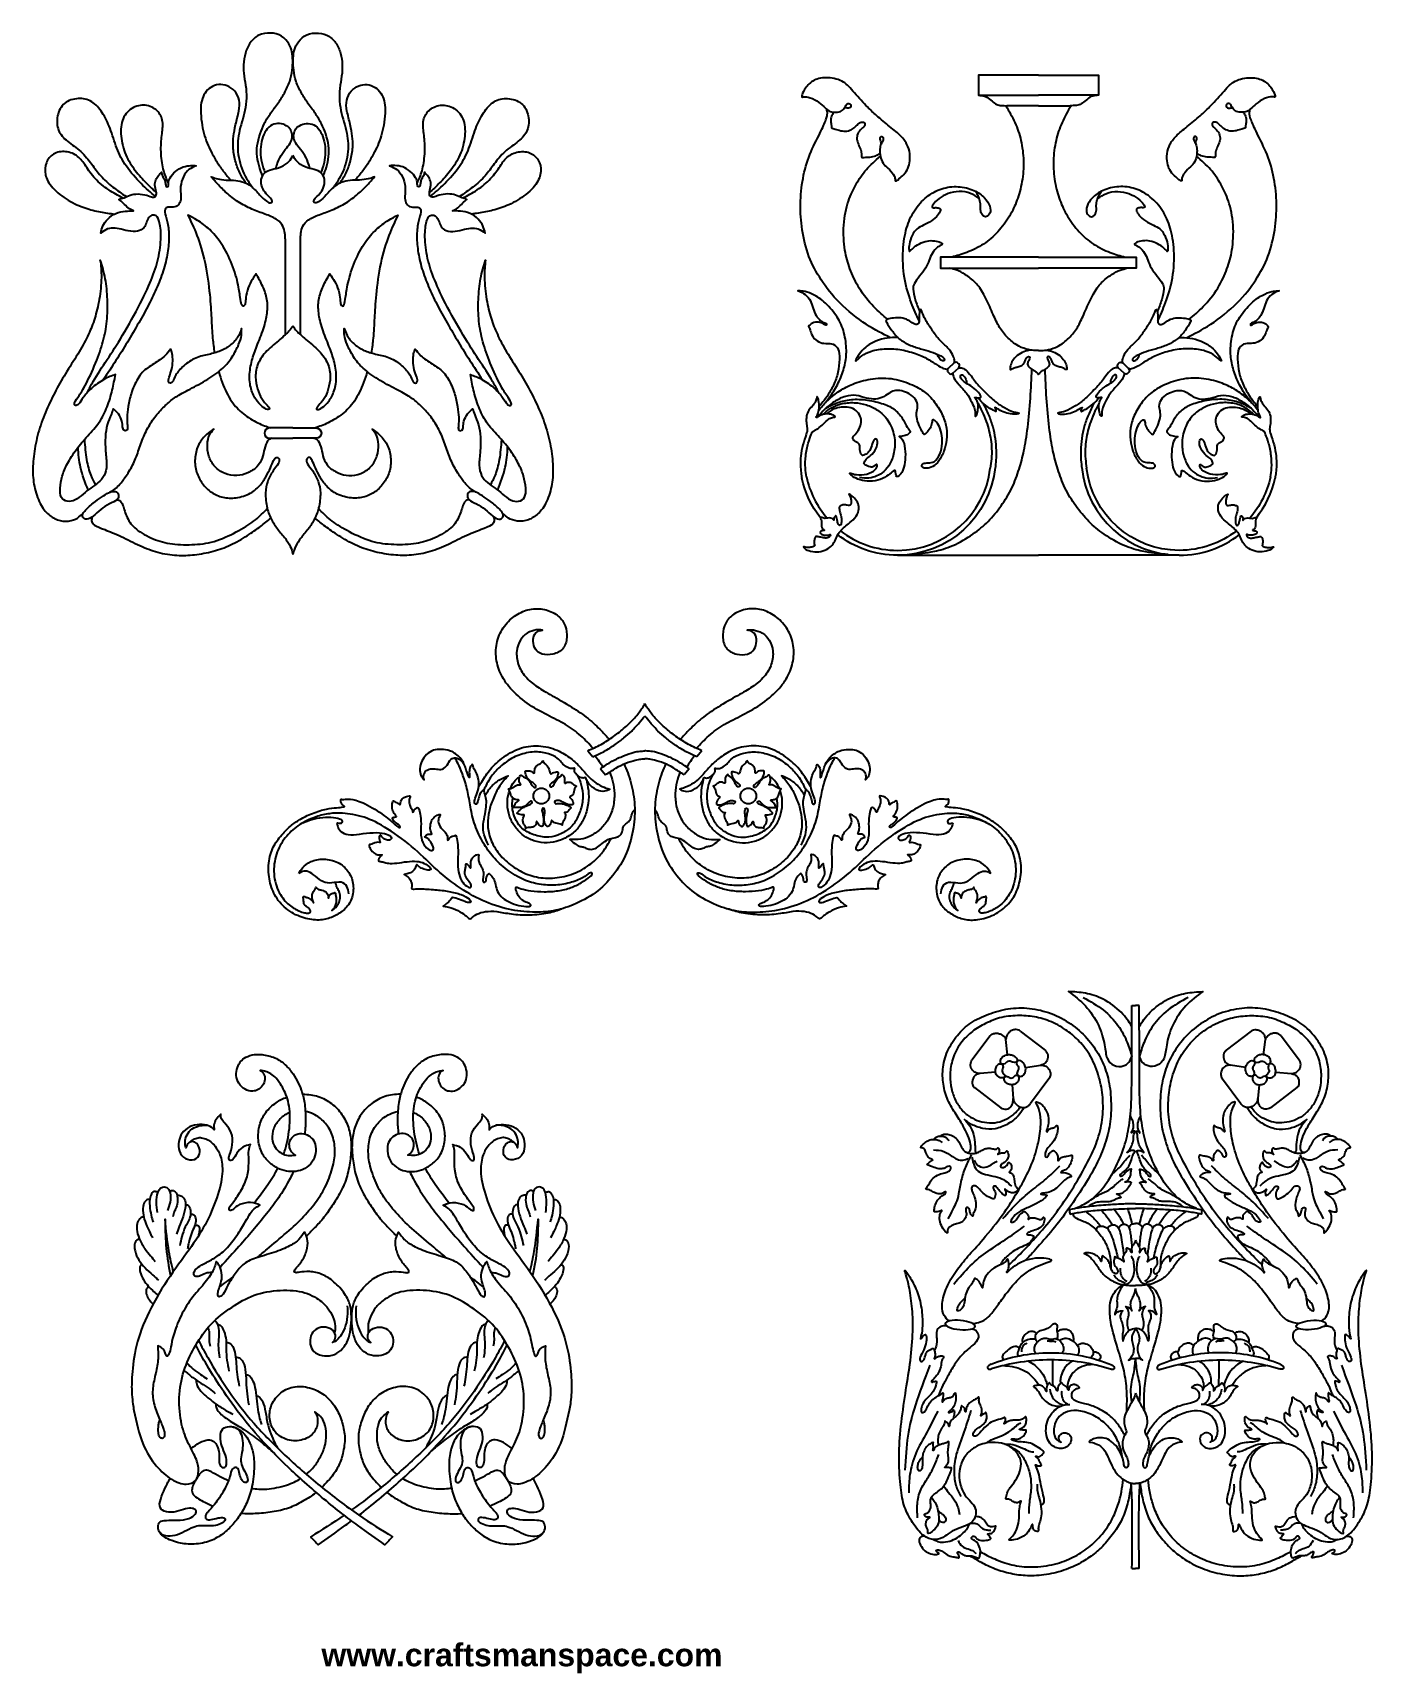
# Model space of a CAD drawing. Extents: x -229 to 187, y -34 to 476.
import ezdxf

# ---------------------------------------------------------------- set-up
doc = ezdxf.new("R2010")
doc.units = 0
doc.header["$MEASUREMENT"] = 0
doc.layers.get('0').update_dxf_attribs({"linetype": 'CONTINUOUS'})
doc.layers.add('LAYER_1', color=7, linetype='CONTINUOUS')

msp = doc.modelspace()

# ---------------------------------------------------------------- texts
at = {"insert": (-139.5, -24.5), "char_height": 7.1, "width": 293.5, "attachment_point": 1}
msp.add_mtext('{\\fArial|b1|i0|c0|p34;www.craftsmanspace.com}', dxfattribs=at)

# ---------------------------------------------------------------- linework, layer by layer
at = {"layer": 'LAYER_1'}
for centre in [(-71.1918, 238.6713), (-6.91, 238.6713)]:
    msp.add_ellipse(centre, major_axis=(0, 2.4474), ratio=1, dxfattribs=at)
for points, knots in [([(-157.8028, 431.3076), (-158.1382, 432.1729), (-158.4738, 433.0384), (-158.7627, 434.0277), (-158.7627, 434.0277), (-159.0517, 435.0171), (-159.2943, 436.1307), (-159.432, 437.2441), (-159.432, 437.2441), (-159.5698, 438.3575), (-159.603, 439.4711), (-159.4404, 440.6644), (-159.4404, 440.6644), (-159.2777, 441.8578), (-158.9194, 443.1312), (-158.5336, 444.2832), (-158.5336, 444.2832), (-158.1477, 445.4352), (-157.7343, 446.4661), (-157.241, 447.461), (-157.241, 447.461), (-156.7477, 448.4559), (-156.1743, 449.4151), (-155.4661, 450.4486), (-155.4661, 450.4486), (-154.7578, 451.4821), (-153.9143, 452.5901), (-153.1399, 453.6815), (-153.1399, 453.6815), (-152.3655, 454.7729), (-151.6598, 455.8478), (-151.0094, 457.0026), (-151.0094, 457.0026), (-150.359, 458.1574), (-149.7637, 459.3922), (-149.3558, 460.5965), (-149.3558, 460.5965), (-148.9479, 461.8009), (-148.7274, 462.9751), (-148.5923, 464.0554), (-148.5923, 464.0554), (-148.4571, 465.1358), (-148.4072, 466.1225), (-148.4237, 467.0843), (-148.4237, 467.0843), (-148.4403, 468.0462), (-148.5232, 468.9834), (-148.6941, 469.8405), (-148.6941, 469.8405), (-148.8651, 470.6976), (-149.1243, 471.4749), (-149.6314, 472.3127), (-149.6314, 472.3127), (-150.1385, 473.1505), (-150.8937, 474.0491), (-151.8859, 474.6554), (-151.8859, 474.6554), (-152.8781, 475.2617), (-154.1073, 475.5759), (-155.3447, 475.642), (-155.3447, 475.642), (-156.5822, 475.7082), (-157.8281, 475.5263), (-158.9084, 474.9999), (-158.9084, 474.9999), (-159.9888, 474.4735), (-160.9039, 473.6025), (-161.6039, 472.6214), (-161.6039, 472.6214), (-162.3039, 471.6402), (-162.7891, 470.5488), (-163.1197, 469.3803), (-163.1197, 469.3803), (-163.4504, 468.2117), (-163.6269, 466.9658), (-163.682, 465.7808), (-163.682, 465.7808), (-163.7371, 464.5957), (-163.6709, 463.4711), (-163.5001, 462.2668), (-163.5001, 462.2668), (-163.3292, 461.0624), (-163.0536, 459.7779), (-162.9158, 458.4495), (-162.9158, 458.4495), (-162.778, 457.1211), (-162.778, 455.7485), (-162.8772, 454.4422), (-162.8772, 454.4422), (-162.9764, 453.1358), (-163.1749, 451.8955), (-163.467, 450.6911), (-163.467, 450.6911), (-163.7591, 449.4867), (-164.1451, 448.3181), (-164.4702, 447.144), (-164.4702, 447.144), (-164.7954, 445.9699), (-165.0601, 444.7903), (-165.2392, 443.7017), (-165.2392, 443.7017), (-165.4183, 442.613), (-165.512, 441.6153), (-165.5038, 440.5046), (-165.5038, 440.5046), (-165.4955, 439.3939), (-165.3852, 438.1702), (-165.1703, 436.9851), (-165.1703, 436.9851), (-164.9553, 435.8), (-164.6356, 434.6533), (-164.2333, 433.5702), (-164.2333, 433.5702), (-163.8309, 432.4871), (-163.3457, 431.4673), (-162.756, 430.4754), (-162.756, 430.4754), (-162.1663, 429.4835), (-161.4717, 428.5193), (-160.7773, 427.5552)], [0, 0, 0, 0, 0.03225806, 0.03225806, 0.03225806, 0.03225806, 0.06451613, 0.06451613, 0.06451613, 0.06451613, 0.09677419, 0.09677419, 0.09677419, 0.09677419, 0.12903226, 0.12903226, 0.12903226, 0.12903226, 0.16129032, 0.16129032, 0.16129032, 0.16129032, 0.19354839, 0.19354839, 0.19354839, 0.19354839, 0.22580645, 0.22580645, 0.22580645, 0.22580645, 0.25806452, 0.25806452, 0.25806452, 0.25806452, 0.29032258, 0.29032258, 0.29032258, 0.29032258, 0.32258065, 0.32258065, 0.32258065, 0.32258065, 0.35483871, 0.35483871, 0.35483871, 0.35483871, 0.38709677, 0.38709677, 0.38709677, 0.38709677, 0.41935484, 0.41935484, 0.41935484, 0.41935484, 0.4516129, 0.4516129, 0.4516129, 0.4516129, 0.48387097, 0.48387097, 0.48387097, 0.48387097, 0.51612903, 0.51612903, 0.51612903, 0.51612903, 0.5483871, 0.5483871, 0.5483871, 0.5483871, 0.58064516, 0.58064516, 0.58064516, 0.58064516, 0.61290323, 0.61290323, 0.61290323, 0.61290323, 0.64516129, 0.64516129, 0.64516129, 0.64516129, 0.67741935, 0.67741935, 0.67741935, 0.67741935, 0.70967742, 0.70967742, 0.70967742, 0.70967742, 0.74193548, 0.74193548, 0.74193548, 0.74193548, 0.77419355, 0.77419355, 0.77419355, 0.77419355, 0.80645161, 0.80645161, 0.80645161, 0.80645161, 0.83870968, 0.83870968, 0.83870968, 0.83870968, 0.87096774, 0.87096774, 0.87096774, 0.87096774, 0.90322581, 0.90322581, 0.90322581, 0.90322581, 0.93548387, 0.93548387, 0.93548387, 0.93548387, 1, 1, 1, 1]), ([(-138.9122, 431.3076), (-138.5768, 432.1729), (-138.2412, 433.0384), (-137.9523, 434.0277), (-137.9523, 434.0277), (-137.6633, 435.0171), (-137.4207, 436.1307), (-137.283, 437.2441), (-137.283, 437.2441), (-137.1452, 438.3575), (-137.112, 439.4711), (-137.2746, 440.6644), (-137.2746, 440.6644), (-137.4373, 441.8578), (-137.7956, 443.1312), (-138.1814, 444.2832), (-138.1814, 444.2832), (-138.5673, 445.4352), (-138.9807, 446.4661), (-139.474, 447.461), (-139.474, 447.461), (-139.9673, 448.4559), (-140.5407, 449.4151), (-141.2489, 450.4486), (-141.2489, 450.4486), (-141.9572, 451.4821), (-142.8007, 452.5901), (-143.5751, 453.6815), (-143.5751, 453.6815), (-144.3495, 454.7729), (-145.0552, 455.8478), (-145.7056, 457.0026), (-145.7056, 457.0026), (-146.356, 458.1574), (-146.9513, 459.3922), (-147.3592, 460.5965), (-147.3592, 460.5965), (-147.7671, 461.8009), (-147.9876, 462.9751), (-148.1227, 464.0554), (-148.1227, 464.0554), (-148.2579, 465.1358), (-148.3078, 466.1225), (-148.2913, 467.0843), (-148.2913, 467.0843), (-148.2747, 468.0462), (-148.1918, 468.9834), (-148.0209, 469.8405), (-148.0209, 469.8405), (-147.8499, 470.6976), (-147.5907, 471.4749), (-147.0836, 472.3127), (-147.0836, 472.3127), (-146.5765, 473.1505), (-145.8213, 474.0491), (-144.8291, 474.6554), (-144.8291, 474.6554), (-143.8369, 475.2617), (-142.6077, 475.5759), (-141.3703, 475.642), (-141.3703, 475.642), (-140.1328, 475.7082), (-138.8869, 475.5263), (-137.8066, 474.9999), (-137.8066, 474.9999), (-136.7262, 474.4735), (-135.8111, 473.6025), (-135.1111, 472.6214), (-135.1111, 472.6214), (-134.4111, 471.6402), (-133.9259, 470.5488), (-133.5953, 469.3803), (-133.5953, 469.3803), (-133.2646, 468.2117), (-133.0881, 466.9658), (-133.033, 465.7808), (-133.033, 465.7808), (-132.9779, 464.5957), (-133.0441, 463.4711), (-133.2149, 462.2668), (-133.2149, 462.2668), (-133.3858, 461.0624), (-133.6614, 459.7779), (-133.7992, 458.4495), (-133.7992, 458.4495), (-133.937, 457.1211), (-133.937, 455.7485), (-133.8378, 454.4422), (-133.8378, 454.4422), (-133.7386, 453.1358), (-133.5401, 451.8955), (-133.248, 450.6911), (-133.248, 450.6911), (-132.9559, 449.4867), (-132.5699, 448.3181), (-132.2448, 447.144), (-132.2448, 447.144), (-131.9196, 445.9699), (-131.6549, 444.7903), (-131.4758, 443.7017), (-131.4758, 443.7017), (-131.2967, 442.613), (-131.203, 441.6153), (-131.2112, 440.5046), (-131.2112, 440.5046), (-131.2195, 439.3939), (-131.3298, 438.1702), (-131.5447, 436.9851), (-131.5447, 436.9851), (-131.7597, 435.8), (-132.0794, 434.6533), (-132.4817, 433.5702), (-132.4817, 433.5702), (-132.8841, 432.4871), (-133.3693, 431.4673), (-133.959, 430.4754), (-133.959, 430.4754), (-134.5487, 429.4835), (-135.2433, 428.5193), (-135.9377, 427.5552)], [0, 0, 0, 0, 0.03225806, 0.03225806, 0.03225806, 0.03225806, 0.06451613, 0.06451613, 0.06451613, 0.06451613, 0.09677419, 0.09677419, 0.09677419, 0.09677419, 0.12903226, 0.12903226, 0.12903226, 0.12903226, 0.16129032, 0.16129032, 0.16129032, 0.16129032, 0.19354839, 0.19354839, 0.19354839, 0.19354839, 0.22580645, 0.22580645, 0.22580645, 0.22580645, 0.25806452, 0.25806452, 0.25806452, 0.25806452, 0.29032258, 0.29032258, 0.29032258, 0.29032258, 0.32258065, 0.32258065, 0.32258065, 0.32258065, 0.35483871, 0.35483871, 0.35483871, 0.35483871, 0.38709677, 0.38709677, 0.38709677, 0.38709677, 0.41935484, 0.41935484, 0.41935484, 0.41935484, 0.4516129, 0.4516129, 0.4516129, 0.4516129, 0.48387097, 0.48387097, 0.48387097, 0.48387097, 0.51612903, 0.51612903, 0.51612903, 0.51612903, 0.5483871, 0.5483871, 0.5483871, 0.5483871, 0.58064516, 0.58064516, 0.58064516, 0.58064516, 0.61290323, 0.61290323, 0.61290323, 0.61290323, 0.64516129, 0.64516129, 0.64516129, 0.64516129, 0.67741935, 0.67741935, 0.67741935, 0.67741935, 0.70967742, 0.70967742, 0.70967742, 0.70967742, 0.74193548, 0.74193548, 0.74193548, 0.74193548, 0.77419355, 0.77419355, 0.77419355, 0.77419355, 0.80645161, 0.80645161, 0.80645161, 0.80645161, 0.83870968, 0.83870968, 0.83870968, 0.83870968, 0.87096774, 0.87096774, 0.87096774, 0.87096774, 0.90322581, 0.90322581, 0.90322581, 0.90322581, 0.93548387, 0.93548387, 0.93548387, 0.93548387, 1, 1, 1, 1]), ([(-162.9619, 429.0072), (-163.6392, 430.0606), (-164.3166, 431.114), (-164.884, 432.2635), (-164.884, 432.2635), (-165.4514, 433.4131), (-165.9089, 434.6589), (-166.2589, 436.0314), (-166.2589, 436.0314), (-166.6089, 437.4039), (-166.8515, 438.9033), (-166.9314, 440.1683), (-166.9314, 440.1683), (-167.0114, 441.4333), (-166.9286, 442.4642), (-166.7936, 443.5721), (-166.7936, 443.5721), (-166.6586, 444.68), (-166.4711, 445.8652), (-166.157, 447.2267), (-166.157, 447.2267), (-165.8428, 448.5882), (-165.4017, 450.1261), (-165.1565, 451.4104), (-165.1565, 451.4104), (-164.9112, 452.6948), (-164.8616, 453.7256), (-165.0793, 454.7536), (-165.0793, 454.7536), (-165.297, 455.7816), (-165.7822, 456.807), (-166.4408, 457.5786), (-166.4408, 457.5786), (-167.0995, 458.3503), (-167.9319, 458.8685), (-168.7835, 459.2074), (-168.7835, 459.2074), (-169.6351, 459.5464), (-170.5061, 459.7064), (-171.3852, 459.6155), (-171.3852, 459.6155), (-172.2644, 459.5245), (-173.152, 459.1826), (-173.885, 458.7279), (-173.885, 458.7279), (-174.6181, 458.2732), (-175.197, 457.7053), (-175.6572, 457.0081), (-175.6572, 457.0081), (-176.1174, 456.3108), (-176.4593, 455.4839), (-176.6797, 454.6103), (-176.6797, 454.6103), (-176.9002, 453.7366), (-176.9995, 452.816), (-176.9885, 451.6723), (-176.9885, 451.6723), (-176.9775, 450.5285), (-176.8561, 449.1615), (-176.6908, 447.9296), (-176.6908, 447.9296), (-176.5255, 446.6976), (-176.3159, 445.6006), (-176.0238, 444.5258), (-176.0238, 444.5258), (-175.7317, 443.4509), (-175.3568, 442.398), (-174.9765, 441.45), (-174.9765, 441.45), (-174.5962, 440.5019), (-174.2102, 439.6584), (-173.6949, 438.6635), (-173.6949, 438.6635), (-173.1795, 437.6686), (-172.5345, 436.522), (-171.8731, 435.461), (-171.8731, 435.461), (-171.2116, 434.3999), (-170.5336, 433.4241), (-169.8226, 432.5174), (-169.8226, 432.5174), (-169.1115, 431.6106), (-168.3673, 430.7726), (-167.6232, 429.9347)], [0, 0, 0, 0, 0.04545455, 0.04545455, 0.04545455, 0.04545455, 0.09090909, 0.09090909, 0.09090909, 0.09090909, 0.13636364, 0.13636364, 0.13636364, 0.13636364, 0.18181818, 0.18181818, 0.18181818, 0.18181818, 0.22727273, 0.22727273, 0.22727273, 0.22727273, 0.27272727, 0.27272727, 0.27272727, 0.27272727, 0.31818182, 0.31818182, 0.31818182, 0.31818182, 0.36363636, 0.36363636, 0.36363636, 0.36363636, 0.40909091, 0.40909091, 0.40909091, 0.40909091, 0.45454545, 0.45454545, 0.45454545, 0.45454545, 0.5, 0.5, 0.5, 0.5, 0.54545455, 0.54545455, 0.54545455, 0.54545455, 0.59090909, 0.59090909, 0.59090909, 0.59090909, 0.63636364, 0.63636364, 0.63636364, 0.63636364, 0.68181818, 0.68181818, 0.68181818, 0.68181818, 0.72727273, 0.72727273, 0.72727273, 0.72727273, 0.77272727, 0.77272727, 0.77272727, 0.77272727, 0.81818182, 0.81818182, 0.81818182, 0.81818182, 0.86363636, 0.86363636, 0.86363636, 0.86363636, 0.90909091, 0.90909091, 0.90909091, 0.90909091, 1, 1, 1, 1]), ([(-133.7531, 429.0072), (-133.0758, 430.0606), (-132.3984, 431.114), (-131.831, 432.2635), (-131.831, 432.2635), (-131.2636, 433.4131), (-130.8061, 434.6589), (-130.4561, 436.0314), (-130.4561, 436.0314), (-130.1061, 437.4039), (-129.8635, 438.9033), (-129.7836, 440.1683), (-129.7836, 440.1683), (-129.7036, 441.4333), (-129.7864, 442.4642), (-129.9214, 443.5721), (-129.9214, 443.5721), (-130.0564, 444.68), (-130.2439, 445.8652), (-130.558, 447.2267), (-130.558, 447.2267), (-130.8722, 448.5882), (-131.3133, 450.1261), (-131.5585, 451.4104), (-131.5585, 451.4104), (-131.8038, 452.6948), (-131.8534, 453.7256), (-131.6357, 454.7536), (-131.6357, 454.7536), (-131.418, 455.7816), (-130.9328, 456.807), (-130.2742, 457.5786), (-130.2742, 457.5786), (-129.6155, 458.3503), (-128.7831, 458.8685), (-127.9315, 459.2074), (-127.9315, 459.2074), (-127.0799, 459.5464), (-126.2089, 459.7064), (-125.3298, 459.6155), (-125.3298, 459.6155), (-124.4506, 459.5245), (-123.563, 459.1826), (-122.83, 458.7279), (-122.83, 458.7279), (-122.0969, 458.2732), (-121.518, 457.7053), (-121.0578, 457.0081), (-121.0578, 457.0081), (-120.5976, 456.3108), (-120.2557, 455.4839), (-120.0353, 454.6103), (-120.0353, 454.6103), (-119.8148, 453.7366), (-119.7155, 452.816), (-119.7265, 451.6723), (-119.7265, 451.6723), (-119.7375, 450.5285), (-119.8589, 449.1615), (-120.0242, 447.9296), (-120.0242, 447.9296), (-120.1895, 446.6976), (-120.3991, 445.6006), (-120.6912, 444.5258), (-120.6912, 444.5258), (-120.9833, 443.4509), (-121.3582, 442.398), (-121.7385, 441.45), (-121.7385, 441.45), (-122.1188, 440.5019), (-122.5048, 439.6584), (-123.0201, 438.6635), (-123.0201, 438.6635), (-123.5355, 437.6686), (-124.1805, 436.522), (-124.8419, 435.461), (-124.8419, 435.461), (-125.5034, 434.3999), (-126.1814, 433.4241), (-126.8924, 432.5174), (-126.8924, 432.5174), (-127.6035, 431.6106), (-128.3477, 430.7726), (-129.0918, 429.9347)], [0, 0, 0, 0, 0.04545455, 0.04545455, 0.04545455, 0.04545455, 0.09090909, 0.09090909, 0.09090909, 0.09090909, 0.13636364, 0.13636364, 0.13636364, 0.13636364, 0.18181818, 0.18181818, 0.18181818, 0.18181818, 0.22727273, 0.22727273, 0.22727273, 0.22727273, 0.27272727, 0.27272727, 0.27272727, 0.27272727, 0.31818182, 0.31818182, 0.31818182, 0.31818182, 0.36363636, 0.36363636, 0.36363636, 0.36363636, 0.40909091, 0.40909091, 0.40909091, 0.40909091, 0.45454545, 0.45454545, 0.45454545, 0.45454545, 0.5, 0.5, 0.5, 0.5, 0.54545455, 0.54545455, 0.54545455, 0.54545455, 0.59090909, 0.59090909, 0.59090909, 0.59090909, 0.63636364, 0.63636364, 0.63636364, 0.63636364, 0.68181818, 0.68181818, 0.68181818, 0.68181818, 0.72727273, 0.72727273, 0.72727273, 0.72727273, 0.77272727, 0.77272727, 0.77272727, 0.77272727, 0.81818182, 0.81818182, 0.81818182, 0.81818182, 0.86363636, 0.86363636, 0.86363636, 0.86363636, 0.90909091, 0.90909091, 0.90909091, 0.90909091, 1, 1, 1, 1]), ([(34.3621, 441.2648), (34.3622, 441.484), (34.3623, 441.7034), (34.2962, 441.9508), (34.2962, 441.9508), (34.2301, 442.1982), (34.0978, 442.4738), (34.0523, 442.7218), (34.0523, 442.7218), (34.0068, 442.9699), (34.0483, 443.1904), (34.1599, 443.3268), (34.1599, 443.3268), (34.2715, 443.4632), (34.4534, 443.5157), (34.6063, 443.5005), (34.6063, 443.5005), (34.7593, 443.4853), (34.8834, 443.4026), (34.955, 443.2428), (34.955, 443.2428), (35.0266, 443.0829), (35.046, 442.8458), (35.0198, 442.6433), (35.0198, 442.6433), (34.9936, 442.4407), (34.9218, 442.2725), (34.7593, 441.9901), (34.7593, 441.9901), (34.5967, 441.7076), (34.343, 441.3106), (34.1832, 440.8201), (34.1832, 440.8201), (34.0234, 440.3295), (33.9572, 439.7452), (33.9627, 439.0397), (33.9627, 439.0397), (33.9682, 438.3341), (34.0455, 437.5073), (34.2549, 436.7687), (34.2549, 436.7687), (34.4643, 436.0301), (34.8062, 435.3796), (35.2691, 434.8284), (35.2691, 434.8284), (35.7321, 434.2772), (36.3165, 433.8252), (36.9062, 433.2299), (36.9062, 433.2299), (37.496, 432.6346), (38.0914, 431.8959), (38.3835, 431.3172), (38.3835, 431.3172), (38.6757, 430.7384), (38.6646, 430.3194), (38.6646, 430.0549), (38.6646, 430.0549), (38.6646, 429.7903), (38.6757, 429.68), (38.8134, 429.6855), (38.8134, 429.6855), (38.9512, 429.691), (39.2159, 429.8124), (39.5906, 430.0934), (39.5906, 430.0934), (39.9654, 430.3745), (40.4506, 430.8156), (40.9687, 431.3337), (40.9687, 431.3337), (41.4868, 431.8518), (42.0381, 432.4471), (42.4184, 433.103), (42.4184, 433.103), (42.7987, 433.759), (43.0083, 434.4756), (43.1515, 435.3189), (43.1515, 435.3189), (43.2948, 436.1623), (43.3721, 437.1325), (43.2453, 438.1467), (43.2453, 438.1467), (43.1185, 439.1609), (42.7877, 440.2193), (42.2751, 441.1894), (42.2751, 441.1894), (41.7625, 442.1595), (41.0679, 443.0415), (40.0868, 443.984), (40.0868, 443.984), (39.1056, 444.9266), (37.8378, 445.9299), (36.4763, 447.0378), (36.4763, 447.0378), (35.1148, 448.1457), (33.6596, 449.3585), (32.5849, 450.3093), (32.5849, 450.3093), (31.5102, 451.2601), (30.8158, 451.9493), (29.6419, 453.1812), (29.6419, 453.1812), (28.468, 454.4132), (26.8143, 456.1881), (25.5686, 457.5881), (25.5686, 457.5881), (24.3229, 458.9882), (23.485, 460.0136), (22.1236, 460.7026), (22.1236, 460.7026), (20.7621, 461.3916), (18.8768, 461.7444), (17.2563, 461.7499), (17.2563, 461.7499), (15.6357, 461.7555), (14.2797, 461.4136), (13.1553, 460.7302), (13.1553, 460.7302), (12.0308, 460.0467), (11.1377, 459.0213), (10.581, 458.1394), (10.581, 458.1394), (10.0243, 457.2575), (9.8038, 456.5188), (9.7266, 456.133), (9.7266, 456.133), (9.6494, 455.7472), (9.7157, 455.714), (9.9141, 455.7581), (9.9141, 455.7581), (10.1125, 455.8022), (10.4433, 455.9236), (11.1212, 455.8299), (11.1212, 455.8299), (11.7992, 455.7362), (12.8245, 455.4274), (13.7284, 454.9424), (13.7284, 454.9424), (14.6324, 454.4574), (15.4152, 453.7958), (16.0546, 453.2116), (16.0546, 453.2116), (16.694, 452.6273), (17.1901, 452.1201), (17.6917, 451.7564), (17.6917, 451.7564), (18.1933, 451.3926), (18.7005, 451.172), (19.3288, 451.0783), (19.3288, 451.0783), (19.9572, 450.9846), (20.7069, 451.0178), (21.2911, 451.1776), (21.2911, 451.1776), (21.8754, 451.3374), (22.2944, 451.6241), (22.6251, 451.9878), (22.6251, 451.9878), (22.9558, 452.3516), (23.1984, 452.7927), (23.3706, 453.0958), (23.3706, 453.0958), (23.5428, 453.3989), (23.6449, 453.5644), (23.7909, 453.6677), (23.7909, 453.6677), (23.937, 453.771), (24.1272, 453.8125), (24.3201, 453.7753), (24.3201, 453.7753), (24.513, 453.7381), (24.7088, 453.6222), (24.8217, 453.4624), (24.8217, 453.4624), (24.9347, 453.3026), (24.9651, 453.0985), (24.9169, 452.9029), (24.9169, 452.9029), (24.8686, 452.7072), (24.7418, 452.5198), (24.5269, 452.4192), (24.5269, 452.4192), (24.3119, 452.3186), (24.0086, 452.3048), (23.7785, 452.3227), (23.7785, 452.3227), (23.5484, 452.3406), (23.3913, 452.3903), (23.2579, 452.3982), (23.2579, 452.3982), (23.1244, 452.4062), (23.0145, 452.3725), (22.9047, 452.3388)], [0, 0, 0, 0, 0.02040816, 0.02040816, 0.02040816, 0.02040816, 0.04081633, 0.04081633, 0.04081633, 0.04081633, 0.06122449, 0.06122449, 0.06122449, 0.06122449, 0.08163265, 0.08163265, 0.08163265, 0.08163265, 0.10204082, 0.10204082, 0.10204082, 0.10204082, 0.12244898, 0.12244898, 0.12244898, 0.12244898, 0.14285714, 0.14285714, 0.14285714, 0.14285714, 0.16326531, 0.16326531, 0.16326531, 0.16326531, 0.18367347, 0.18367347, 0.18367347, 0.18367347, 0.20408163, 0.20408163, 0.20408163, 0.20408163, 0.2244898, 0.2244898, 0.2244898, 0.2244898, 0.24489796, 0.24489796, 0.24489796, 0.24489796, 0.26530612, 0.26530612, 0.26530612, 0.26530612, 0.28571429, 0.28571429, 0.28571429, 0.28571429, 0.30612245, 0.30612245, 0.30612245, 0.30612245, 0.32653061, 0.32653061, 0.32653061, 0.32653061, 0.34693878, 0.34693878, 0.34693878, 0.34693878, 0.36734694, 0.36734694, 0.36734694, 0.36734694, 0.3877551, 0.3877551, 0.3877551, 0.3877551, 0.40816327, 0.40816327, 0.40816327, 0.40816327, 0.42857143, 0.42857143, 0.42857143, 0.42857143, 0.44897959, 0.44897959, 0.44897959, 0.44897959, 0.46938776, 0.46938776, 0.46938776, 0.46938776, 0.48979592, 0.48979592, 0.48979592, 0.48979592, 0.51020408, 0.51020408, 0.51020408, 0.51020408, 0.53061224, 0.53061224, 0.53061224, 0.53061224, 0.55102041, 0.55102041, 0.55102041, 0.55102041, 0.57142857, 0.57142857, 0.57142857, 0.57142857, 0.59183673, 0.59183673, 0.59183673, 0.59183673, 0.6122449, 0.6122449, 0.6122449, 0.6122449, 0.63265306, 0.63265306, 0.63265306, 0.63265306, 0.65306122, 0.65306122, 0.65306122, 0.65306122, 0.67346939, 0.67346939, 0.67346939, 0.67346939, 0.69387755, 0.69387755, 0.69387755, 0.69387755, 0.71428571, 0.71428571, 0.71428571, 0.71428571, 0.73469388, 0.73469388, 0.73469388, 0.73469388, 0.75510204, 0.75510204, 0.75510204, 0.75510204, 0.7755102, 0.7755102, 0.7755102, 0.7755102, 0.79591837, 0.79591837, 0.79591837, 0.79591837, 0.81632653, 0.81632653, 0.81632653, 0.81632653, 0.83673469, 0.83673469, 0.83673469, 0.83673469, 0.85714286, 0.85714286, 0.85714286, 0.85714286, 0.87755102, 0.87755102, 0.87755102, 0.87755102, 0.89795918, 0.89795918, 0.89795918, 0.89795918, 0.91836735, 0.91836735, 0.91836735, 0.91836735, 0.93877551, 0.93877551, 0.93877551, 0.93877551, 0.95918367, 0.95918367, 0.95918367, 0.95918367, 1, 1, 1, 1]), ([(83.213, 462.5332), (83.213, 462.5332), (64.5926, 462.5332), (64.5926, 462.5332), (64.5926, 462.5332), (64.5926, 462.5332), (64.5926, 456.3154), (64.5926, 456.3154), (64.5926, 456.3154), (64.5926, 456.3154), (83.213, 456.3154), (83.213, 456.3154)], [0, 0, 0, 0, 0.25, 0.25, 0.25, 0.25, 0.5, 0.5, 0.5, 0.5, 1, 1, 1, 1]), ([(83.2134, 462.5332), (83.2134, 462.5332), (101.8338, 462.5332), (101.8338, 462.5332), (101.8338, 462.5332), (101.8338, 462.5332), (101.8338, 456.3154), (101.8338, 456.3154), (101.8338, 456.3154), (101.8338, 456.3154), (83.2134, 456.3154), (83.2134, 456.3154)], [0, 0, 0, 0, 0.25, 0.25, 0.25, 0.25, 0.5, 0.5, 0.5, 0.5, 1, 1, 1, 1]), ([(132.0643, 441.2648), (132.0642, 441.484), (132.0641, 441.7034), (132.1302, 441.9508), (132.1302, 441.9508), (132.1963, 442.1982), (132.3286, 442.4738), (132.3741, 442.7218), (132.3741, 442.7218), (132.4196, 442.9699), (132.3781, 443.1904), (132.2665, 443.3268), (132.2665, 443.3268), (132.1549, 443.4632), (131.973, 443.5157), (131.8201, 443.5005), (131.8201, 443.5005), (131.6671, 443.4853), (131.543, 443.4026), (131.4714, 443.2428), (131.4714, 443.2428), (131.3998, 443.0829), (131.3804, 442.8458), (131.4066, 442.6433), (131.4066, 442.6433), (131.4328, 442.4407), (131.5046, 442.2725), (131.6671, 441.9901), (131.6671, 441.9901), (131.8297, 441.7076), (132.0834, 441.3106), (132.2432, 440.8201), (132.2432, 440.8201), (132.403, 440.3295), (132.4692, 439.7452), (132.4637, 439.0397), (132.4637, 439.0397), (132.4582, 438.3341), (132.3809, 437.5073), (132.1715, 436.7687), (132.1715, 436.7687), (131.9621, 436.0301), (131.6202, 435.3796), (131.1573, 434.8284), (131.1573, 434.8284), (130.6943, 434.2772), (130.1099, 433.8252), (129.5202, 433.2299), (129.5202, 433.2299), (128.9304, 432.6346), (128.335, 431.8959), (128.0429, 431.3172), (128.0429, 431.3172), (127.7507, 430.7384), (127.7618, 430.3194), (127.7618, 430.0549), (127.7618, 430.0549), (127.7618, 429.7903), (127.7507, 429.68), (127.613, 429.6855), (127.613, 429.6855), (127.4752, 429.691), (127.2105, 429.8124), (126.8358, 430.0934), (126.8358, 430.0934), (126.461, 430.3745), (125.9758, 430.8156), (125.4577, 431.3337), (125.4577, 431.3337), (124.9396, 431.8518), (124.3883, 432.4471), (124.008, 433.103), (124.008, 433.103), (123.6277, 433.759), (123.4181, 434.4756), (123.2749, 435.3189), (123.2749, 435.3189), (123.1316, 436.1623), (123.0543, 437.1325), (123.1811, 438.1467), (123.1811, 438.1467), (123.3079, 439.1609), (123.6387, 440.2193), (124.1513, 441.1894), (124.1513, 441.1894), (124.6639, 442.1595), (125.3585, 443.0415), (126.3396, 443.984), (126.3396, 443.984), (127.3208, 444.9266), (128.5886, 445.9299), (129.9501, 447.0378), (129.9501, 447.0378), (131.3116, 448.1457), (132.7668, 449.3585), (133.8415, 450.3093), (133.8415, 450.3093), (134.9162, 451.2601), (135.6106, 451.9493), (136.7845, 453.1812), (136.7845, 453.1812), (137.9584, 454.4132), (139.6121, 456.1881), (140.8578, 457.5881), (140.8578, 457.5881), (142.1035, 458.9882), (142.9414, 460.0136), (144.3028, 460.7026), (144.3028, 460.7026), (145.6643, 461.3916), (147.5496, 461.7444), (149.1701, 461.7499), (149.1701, 461.7499), (150.7907, 461.7555), (152.1467, 461.4136), (153.2711, 460.7302), (153.2711, 460.7302), (154.3956, 460.0467), (155.2887, 459.0213), (155.8454, 458.1394), (155.8454, 458.1394), (156.4021, 457.2575), (156.6226, 456.5188), (156.6998, 456.133), (156.6998, 456.133), (156.777, 455.7472), (156.7107, 455.714), (156.5123, 455.7581), (156.5123, 455.7581), (156.3139, 455.8022), (155.9831, 455.9236), (155.3052, 455.8299), (155.3052, 455.8299), (154.6272, 455.7362), (153.6019, 455.4274), (152.698, 454.9424), (152.698, 454.9424), (151.794, 454.4574), (151.0112, 453.7958), (150.3718, 453.2116), (150.3718, 453.2116), (149.7324, 452.6273), (149.2363, 452.1201), (148.7347, 451.7564), (148.7347, 451.7564), (148.2331, 451.3926), (147.7259, 451.172), (147.0976, 451.0783), (147.0976, 451.0783), (146.4692, 450.9846), (145.7195, 451.0178), (145.1353, 451.1776), (145.1353, 451.1776), (144.551, 451.3374), (144.132, 451.6241), (143.8013, 451.9878), (143.8013, 451.9878), (143.4706, 452.3516), (143.228, 452.7927), (143.0558, 453.0958), (143.0558, 453.0958), (142.8836, 453.3989), (142.7815, 453.5644), (142.6355, 453.6677), (142.6355, 453.6677), (142.4894, 453.771), (142.2992, 453.8125), (142.1063, 453.7753), (142.1063, 453.7753), (141.9134, 453.7381), (141.7176, 453.6222), (141.6047, 453.4624), (141.6047, 453.4624), (141.4917, 453.3026), (141.4613, 453.0985), (141.5095, 452.9029), (141.5095, 452.9029), (141.5578, 452.7072), (141.6846, 452.5198), (141.8995, 452.4192), (141.8995, 452.4192), (142.1145, 452.3186), (142.4178, 452.3048), (142.6479, 452.3227), (142.6479, 452.3227), (142.878, 452.3406), (143.0351, 452.3903), (143.1685, 452.3982), (143.1685, 452.3982), (143.302, 452.4062), (143.4119, 452.3725), (143.5217, 452.3388)], [0, 0, 0, 0, 0.02040816, 0.02040816, 0.02040816, 0.02040816, 0.04081633, 0.04081633, 0.04081633, 0.04081633, 0.06122449, 0.06122449, 0.06122449, 0.06122449, 0.08163265, 0.08163265, 0.08163265, 0.08163265, 0.10204082, 0.10204082, 0.10204082, 0.10204082, 0.12244898, 0.12244898, 0.12244898, 0.12244898, 0.14285714, 0.14285714, 0.14285714, 0.14285714, 0.16326531, 0.16326531, 0.16326531, 0.16326531, 0.18367347, 0.18367347, 0.18367347, 0.18367347, 0.20408163, 0.20408163, 0.20408163, 0.20408163, 0.2244898, 0.2244898, 0.2244898, 0.2244898, 0.24489796, 0.24489796, 0.24489796, 0.24489796, 0.26530612, 0.26530612, 0.26530612, 0.26530612, 0.28571429, 0.28571429, 0.28571429, 0.28571429, 0.30612245, 0.30612245, 0.30612245, 0.30612245, 0.32653061, 0.32653061, 0.32653061, 0.32653061, 0.34693878, 0.34693878, 0.34693878, 0.34693878, 0.36734694, 0.36734694, 0.36734694, 0.36734694, 0.3877551, 0.3877551, 0.3877551, 0.3877551, 0.40816327, 0.40816327, 0.40816327, 0.40816327, 0.42857143, 0.42857143, 0.42857143, 0.42857143, 0.44897959, 0.44897959, 0.44897959, 0.44897959, 0.46938776, 0.46938776, 0.46938776, 0.46938776, 0.48979592, 0.48979592, 0.48979592, 0.48979592, 0.51020408, 0.51020408, 0.51020408, 0.51020408, 0.53061224, 0.53061224, 0.53061224, 0.53061224, 0.55102041, 0.55102041, 0.55102041, 0.55102041, 0.57142857, 0.57142857, 0.57142857, 0.57142857, 0.59183673, 0.59183673, 0.59183673, 0.59183673, 0.6122449, 0.6122449, 0.6122449, 0.6122449, 0.63265306, 0.63265306, 0.63265306, 0.63265306, 0.65306122, 0.65306122, 0.65306122, 0.65306122, 0.67346939, 0.67346939, 0.67346939, 0.67346939, 0.69387755, 0.69387755, 0.69387755, 0.69387755, 0.71428571, 0.71428571, 0.71428571, 0.71428571, 0.73469388, 0.73469388, 0.73469388, 0.73469388, 0.75510204, 0.75510204, 0.75510204, 0.75510204, 0.7755102, 0.7755102, 0.7755102, 0.7755102, 0.79591837, 0.79591837, 0.79591837, 0.79591837, 0.81632653, 0.81632653, 0.81632653, 0.81632653, 0.83673469, 0.83673469, 0.83673469, 0.83673469, 0.85714286, 0.85714286, 0.85714286, 0.85714286, 0.87755102, 0.87755102, 0.87755102, 0.87755102, 0.89795918, 0.89795918, 0.89795918, 0.89795918, 0.91836735, 0.91836735, 0.91836735, 0.91836735, 0.93877551, 0.93877551, 0.93877551, 0.93877551, 0.95918367, 0.95918367, 0.95918367, 0.95918367, 1, 1, 1, 1]), ([(-191.0785, 424.927), (-192.507, 426.1248), (-193.9356, 427.3228), (-195.5042, 428.8918), (-195.5042, 428.8918), (-197.0728, 430.4608), (-198.7817, 432.4012), (-200.0825, 434.2587), (-200.0825, 434.2587), (-201.3833, 436.1163), (-202.2764, 437.8912), (-203.037, 439.881), (-203.037, 439.881), (-203.7977, 441.8709), (-204.4261, 444.0759), (-205.1426, 445.972), (-205.1426, 445.972), (-205.8592, 447.8682), (-206.6641, 449.4557), (-207.5956, 450.8723), (-207.5956, 450.8723), (-208.5271, 452.2889), (-209.5856, 453.5348), (-210.8368, 454.3009), (-210.8368, 454.3009), (-212.088, 455.0671), (-213.5323, 455.3538), (-215.0426, 455.2766), (-215.0426, 455.2766), (-216.5529, 455.1994), (-218.1294, 454.7584), (-219.2704, 453.8048), (-219.2704, 453.8048), (-220.4114, 452.8512), (-221.1171, 451.3849), (-221.4312, 449.8746), (-221.4312, 449.8746), (-221.7454, 448.3643), (-221.6682, 446.8099), (-221.1391, 445.487), (-221.1391, 445.487), (-220.6099, 444.1641), (-219.6286, 443.0726), (-218.3664, 442.0253), (-218.3664, 442.0253), (-217.1041, 440.978), (-215.5607, 439.9748), (-214.2433, 438.7952), (-214.2433, 438.7952), (-212.9259, 437.6156), (-211.8345, 436.2596), (-210.8809, 434.9753), (-210.8809, 434.9753), (-209.9273, 433.691), (-209.1115, 432.4782), (-208.0422, 431.2766), (-208.0422, 431.2766), (-206.9728, 430.075), (-205.6498, 428.8843), (-204.2803, 427.8107), (-204.2803, 427.8107), (-202.9108, 426.7371), (-201.4946, 425.7805), (-200.0785, 424.8239)], [0, 0, 0, 0, 0.05882353, 0.05882353, 0.05882353, 0.05882353, 0.11764706, 0.11764706, 0.11764706, 0.11764706, 0.17647059, 0.17647059, 0.17647059, 0.17647059, 0.23529412, 0.23529412, 0.23529412, 0.23529412, 0.29411765, 0.29411765, 0.29411765, 0.29411765, 0.35294118, 0.35294118, 0.35294118, 0.35294118, 0.41176471, 0.41176471, 0.41176471, 0.41176471, 0.47058824, 0.47058824, 0.47058824, 0.47058824, 0.52941176, 0.52941176, 0.52941176, 0.52941176, 0.58823529, 0.58823529, 0.58823529, 0.58823529, 0.64705882, 0.64705882, 0.64705882, 0.64705882, 0.70588235, 0.70588235, 0.70588235, 0.70588235, 0.76470588, 0.76470588, 0.76470588, 0.76470588, 0.82352941, 0.82352941, 0.82352941, 0.82352941, 0.88235294, 0.88235294, 0.88235294, 0.88235294, 1, 1, 1, 1]), ([(-105.6365, 424.927), (-104.208, 426.1248), (-102.7794, 427.3228), (-101.2108, 428.8918), (-101.2108, 428.8918), (-99.6422, 430.4608), (-97.9333, 432.4012), (-96.6325, 434.2587), (-96.6325, 434.2587), (-95.3317, 436.1163), (-94.4386, 437.8912), (-93.678, 439.881), (-93.678, 439.881), (-92.9173, 441.8709), (-92.2889, 444.0759), (-91.5724, 445.972), (-91.5724, 445.972), (-90.8558, 447.8682), (-90.0509, 449.4557), (-89.1194, 450.8723), (-89.1194, 450.8723), (-88.1879, 452.2889), (-87.1294, 453.5348), (-85.8782, 454.3009), (-85.8782, 454.3009), (-84.627, 455.0671), (-83.1827, 455.3538), (-81.6724, 455.2766), (-81.6724, 455.2766), (-80.1621, 455.1994), (-78.5856, 454.7584), (-77.4446, 453.8048), (-77.4446, 453.8048), (-76.3036, 452.8512), (-75.5979, 451.3849), (-75.2838, 449.8746), (-75.2838, 449.8746), (-74.9696, 448.3643), (-75.0468, 446.8099), (-75.5759, 445.487), (-75.5759, 445.487), (-76.1051, 444.1641), (-77.0864, 443.0726), (-78.3486, 442.0253), (-78.3486, 442.0253), (-79.6109, 440.978), (-81.1543, 439.9748), (-82.4717, 438.7952), (-82.4717, 438.7952), (-83.7891, 437.6156), (-84.8805, 436.2596), (-85.8341, 434.9753), (-85.8341, 434.9753), (-86.7877, 433.691), (-87.6035, 432.4782), (-88.6728, 431.2766), (-88.6728, 431.2766), (-89.7422, 430.075), (-91.0652, 428.8843), (-92.4347, 427.8107), (-92.4347, 427.8107), (-93.8042, 426.7371), (-95.2204, 425.7805), (-96.6365, 424.8239)], [0, 0, 0, 0, 0.05882353, 0.05882353, 0.05882353, 0.05882353, 0.11764706, 0.11764706, 0.11764706, 0.11764706, 0.17647059, 0.17647059, 0.17647059, 0.17647059, 0.23529412, 0.23529412, 0.23529412, 0.23529412, 0.29411765, 0.29411765, 0.29411765, 0.29411765, 0.35294118, 0.35294118, 0.35294118, 0.35294118, 0.41176471, 0.41176471, 0.41176471, 0.41176471, 0.47058824, 0.47058824, 0.47058824, 0.47058824, 0.52941176, 0.52941176, 0.52941176, 0.52941176, 0.58823529, 0.58823529, 0.58823529, 0.58823529, 0.64705882, 0.64705882, 0.64705882, 0.64705882, 0.70588235, 0.70588235, 0.70588235, 0.70588235, 0.76470588, 0.76470588, 0.76470588, 0.76470588, 0.82352941, 0.82352941, 0.82352941, 0.82352941, 0.88235294, 0.88235294, 0.88235294, 0.88235294, 1, 1, 1, 1]), ([(64.5926, 456.3154), (65.1931, 456.2714), (65.7937, 456.2273), (66.3695, 456.0455), (66.3695, 456.0455), (66.9454, 455.8636), (67.4967, 455.5439), (68.0286, 455.1333), (68.0286, 455.1333), (68.5605, 454.7226), (69.0731, 454.2209), (69.5499, 453.8792), (69.5499, 453.8792), (70.0267, 453.5374), (70.4677, 453.3555), (70.9724, 453.2473), (70.9724, 453.2473), (71.4771, 453.1391), (72.0457, 453.1045), (72.459, 453.088), (72.459, 453.088), (72.8724, 453.0714), (73.1308, 453.073), (73.3891, 453.0744)], [0, 0, 0, 0, 0.14285714, 0.14285714, 0.14285714, 0.14285714, 0.28571429, 0.28571429, 0.28571429, 0.28571429, 0.42857143, 0.42857143, 0.42857143, 0.42857143, 0.57142857, 0.57142857, 0.57142857, 0.57142857, 0.71428571, 0.71428571, 0.71428571, 0.71428571, 1, 1, 1, 1]), ([(101.8338, 456.3154), (101.2333, 456.2714), (100.6327, 456.2273), (100.0569, 456.0455), (100.0569, 456.0455), (99.481, 455.8636), (98.9297, 455.5439), (98.3978, 455.1333), (98.3978, 455.1333), (97.8659, 454.7226), (97.3533, 454.2209), (96.8765, 453.8792), (96.8765, 453.8792), (96.3997, 453.5374), (95.9587, 453.3555), (95.454, 453.2473), (95.454, 453.2473), (94.9493, 453.1391), (94.3807, 453.1045), (93.9674, 453.088), (93.9674, 453.088), (93.554, 453.0714), (93.2956, 453.073), (93.0373, 453.0744)], [0, 0, 0, 0, 0.14285714, 0.14285714, 0.14285714, 0.14285714, 0.28571429, 0.28571429, 0.28571429, 0.28571429, 0.42857143, 0.42857143, 0.42857143, 0.42857143, 0.57142857, 0.57142857, 0.57142857, 0.57142857, 0.71428571, 0.71428571, 0.71428571, 0.71428571, 1, 1, 1, 1]), ([(-186.9931, 429.0478), (-187.5234, 430.1949), (-188.0538, 431.3422), (-188.4677, 432.8583), (-188.4677, 432.8583), (-188.8817, 434.3744), (-189.1795, 436.2597), (-189.2897, 438.0786), (-189.2897, 438.0786), (-189.4, 439.8976), (-189.3227, 441.6506), (-189.1519, 443.2435), (-189.1519, 443.2435), (-188.981, 444.8365), (-188.7164, 446.2698), (-188.8101, 447.6037), (-188.8101, 447.6037), (-188.9038, 448.9376), (-189.3558, 450.1723), (-190.2102, 451.1534), (-190.2102, 451.1534), (-191.0646, 452.1346), (-192.3214, 452.8622), (-193.6994, 453.1213), (-193.6994, 453.1213), (-195.0775, 453.3804), (-196.5768, 453.1709), (-197.9162, 452.4654), (-197.9162, 452.4654), (-199.2557, 451.7599), (-200.4353, 450.5581), (-201.1022, 449.0203), (-201.1022, 449.0203), (-201.7692, 447.4824), (-201.9236, 445.6082), (-201.7362, 443.6404), (-201.7362, 443.6404), (-201.5488, 441.6726), (-201.0195, 439.611), (-200.2369, 437.792), (-200.2369, 437.792), (-199.4542, 435.973), (-198.4178, 434.3965), (-197.3154, 432.9579), (-197.3154, 432.9579), (-196.213, 431.5192), (-195.0444, 430.2182), (-193.9363, 429.087), (-193.9363, 429.087), (-192.8281, 427.9557), (-191.7802, 426.9939), (-190.7325, 426.0322)], [0, 0, 0, 0, 0.07142857, 0.07142857, 0.07142857, 0.07142857, 0.14285714, 0.14285714, 0.14285714, 0.14285714, 0.21428571, 0.21428571, 0.21428571, 0.21428571, 0.28571429, 0.28571429, 0.28571429, 0.28571429, 0.35714286, 0.35714286, 0.35714286, 0.35714286, 0.42857143, 0.42857143, 0.42857143, 0.42857143, 0.5, 0.5, 0.5, 0.5, 0.57142857, 0.57142857, 0.57142857, 0.57142857, 0.64285714, 0.64285714, 0.64285714, 0.64285714, 0.71428571, 0.71428571, 0.71428571, 0.71428571, 0.78571429, 0.78571429, 0.78571429, 0.78571429, 0.85714286, 0.85714286, 0.85714286, 0.85714286, 1, 1, 1, 1]), ([(-109.7219, 429.0478), (-109.1916, 430.1949), (-108.6612, 431.3422), (-108.2473, 432.8583), (-108.2473, 432.8583), (-107.8333, 434.3744), (-107.5355, 436.2597), (-107.4253, 438.0786), (-107.4253, 438.0786), (-107.315, 439.8976), (-107.3923, 441.6506), (-107.5631, 443.2435), (-107.5631, 443.2435), (-107.734, 444.8365), (-107.9986, 446.2698), (-107.9049, 447.6037), (-107.9049, 447.6037), (-107.8112, 448.9376), (-107.3592, 450.1723), (-106.5048, 451.1534), (-106.5048, 451.1534), (-105.6504, 452.1346), (-104.3936, 452.8622), (-103.0156, 453.1213), (-103.0156, 453.1213), (-101.6375, 453.3804), (-100.1382, 453.1709), (-98.7988, 452.4654), (-98.7988, 452.4654), (-97.4593, 451.7599), (-96.2797, 450.5581), (-95.6128, 449.0203), (-95.6128, 449.0203), (-94.9458, 447.4824), (-94.7914, 445.6082), (-94.9788, 443.6404), (-94.9788, 443.6404), (-95.1662, 441.6726), (-95.6955, 439.611), (-96.4781, 437.792), (-96.4781, 437.792), (-97.2608, 435.973), (-98.2972, 434.3965), (-99.3996, 432.9579), (-99.3996, 432.9579), (-100.502, 431.5192), (-101.6706, 430.2182), (-102.7787, 429.087), (-102.7787, 429.087), (-103.8869, 427.9557), (-104.9348, 426.9939), (-105.9825, 426.0322)], [0, 0, 0, 0, 0.07142857, 0.07142857, 0.07142857, 0.07142857, 0.14285714, 0.14285714, 0.14285714, 0.14285714, 0.21428571, 0.21428571, 0.21428571, 0.21428571, 0.28571429, 0.28571429, 0.28571429, 0.28571429, 0.35714286, 0.35714286, 0.35714286, 0.35714286, 0.42857143, 0.42857143, 0.42857143, 0.42857143, 0.5, 0.5, 0.5, 0.5, 0.57142857, 0.57142857, 0.57142857, 0.57142857, 0.64285714, 0.64285714, 0.64285714, 0.64285714, 0.71428571, 0.71428571, 0.71428571, 0.71428571, 0.78571429, 0.78571429, 0.78571429, 0.78571429, 0.85714286, 0.85714286, 0.85714286, 0.85714286, 1, 1, 1, 1]), ([(37.2515, 381.014), (34.8471, 382.2005), (32.4425, 383.3872), (29.719, 385.1876), (29.719, 385.1876), (26.9954, 386.988), (23.9526, 389.4024), (21.5218, 391.8112), (21.5218, 391.8112), (19.0909, 394.22), (17.2719, 396.6233), (15.723, 398.988), (15.723, 398.988), (14.1741, 401.3527), (12.8952, 403.6789), (11.9196, 406.2861), (11.9196, 406.2861), (10.9439, 408.8934), (10.2714, 411.7818), (9.847, 414.5213), (9.847, 414.5213), (9.4226, 417.2609), (9.2461, 419.8516), (9.2902, 422.5084), (9.2902, 422.5084), (9.3343, 425.1653), (9.599, 427.8884), (10.0785, 430.4846), (10.0785, 430.4846), (10.558, 433.0808), (11.2526, 435.5503), (12.2117, 437.9315), (12.2117, 437.9315), (13.1708, 440.3127), (14.3945, 442.6059), (15.3095, 444.4469), (15.3095, 444.4469), (16.2245, 446.2879), (16.8309, 447.6771), (17.1891, 448.6692), (17.1891, 448.6692), (17.5474, 449.6614), (17.6578, 450.2568), (17.6585, 450.7372), (17.6585, 450.7372), (17.6593, 451.2177), (17.5504, 451.5835), (17.4417, 451.9491)], [0, 0, 0, 0, 0.07692308, 0.07692308, 0.07692308, 0.07692308, 0.15384615, 0.15384615, 0.15384615, 0.15384615, 0.23076923, 0.23076923, 0.23076923, 0.23076923, 0.30769231, 0.30769231, 0.30769231, 0.30769231, 0.38461538, 0.38461538, 0.38461538, 0.38461538, 0.46153846, 0.46153846, 0.46153846, 0.46153846, 0.53846154, 0.53846154, 0.53846154, 0.53846154, 0.61538462, 0.61538462, 0.61538462, 0.61538462, 0.69230769, 0.69230769, 0.69230769, 0.69230769, 0.76923077, 0.76923077, 0.76923077, 0.76923077, 0.84615385, 0.84615385, 0.84615385, 0.84615385, 1, 1, 1, 1]), ([(19.6235, 451.0443), (19.4294, 450.7544), (19.2352, 450.4643), (19.0528, 450.0796), (19.0528, 450.0796), (18.8703, 449.6949), (18.6993, 449.2152), (18.6745, 448.6861), (18.6745, 448.6861), (18.6497, 448.1569), (18.7711, 447.5781), (18.8454, 447.2061), (18.8454, 447.2061), (18.9198, 446.834), (18.9475, 446.6685), (18.931, 446.528), (18.931, 446.528), (18.9144, 446.3875), (18.8537, 446.2717), (18.9088, 446.2029), (18.9088, 446.2029), (18.9639, 446.134), (19.1349, 446.1118), (19.4711, 446.0126), (19.4711, 446.0126), (19.8073, 445.9134), (20.3089, 445.737), (20.8794, 445.5607), (20.8794, 445.5607), (21.4499, 445.3843), (22.0894, 445.2078), (22.7508, 445.1693), (22.7508, 445.1693), (23.4123, 445.1307), (24.0958, 445.2299), (24.6415, 445.42), (24.6415, 445.42), (25.1872, 445.6102), (25.5951, 445.8914), (25.9974, 446.2414), (25.9974, 446.2414), (26.3998, 446.5914), (26.7968, 447.0104), (27.1412, 447.3245), (27.1412, 447.3245), (27.4857, 447.6387), (27.778, 447.8483), (28.1114, 447.9447), (28.1114, 447.9447), (28.4449, 448.0412), (28.8198, 448.0246), (29.0402, 447.8565), (29.0402, 447.8565), (29.2607, 447.6884), (29.3269, 447.3686), (29.247, 447.071), (29.247, 447.071), (29.167, 446.7733), (28.941, 446.4977), (28.5635, 446.145), (28.5635, 446.145), (28.1859, 445.7922), (27.6566, 445.3622), (27.3204, 444.8248), (27.3204, 444.8248), (26.9842, 444.2874), (26.8408, 443.6424), (26.816, 443.0885), (26.816, 443.0885), (26.7912, 442.5345), (26.885, 442.0714), (27.0944, 441.5202), (27.0944, 441.5202), (27.3039, 440.969), (27.6291, 440.3296), (27.8523, 439.7591), (27.8523, 439.7591), (28.0755, 439.1886), (28.1969, 438.6869), (28.2189, 438.2542), (28.2189, 438.2542), (28.241, 437.8215), (28.1637, 437.4577), (28.2161, 437.2455), (28.2161, 437.2455), (28.2685, 437.0333), (28.4504, 436.9726), (28.6736, 436.9726), (28.6736, 436.9726), (28.8969, 436.9726), (29.1615, 437.0333), (29.608, 437.0553), (29.608, 437.0553), (30.0545, 437.0774), (30.6829, 437.0608), (31.3168, 437.16), (31.3168, 437.16), (31.9507, 437.2592), (32.5901, 437.4743), (33.0367, 437.6909), (33.0367, 437.6909), (33.4833, 437.9076), (33.7373, 438.1262), (33.9911, 438.3446)], [0, 0, 0, 0, 0.03703704, 0.03703704, 0.03703704, 0.03703704, 0.07407407, 0.07407407, 0.07407407, 0.07407407, 0.11111111, 0.11111111, 0.11111111, 0.11111111, 0.14814815, 0.14814815, 0.14814815, 0.14814815, 0.18518519, 0.18518519, 0.18518519, 0.18518519, 0.22222222, 0.22222222, 0.22222222, 0.22222222, 0.25925926, 0.25925926, 0.25925926, 0.25925926, 0.2962963, 0.2962963, 0.2962963, 0.2962963, 0.33333333, 0.33333333, 0.33333333, 0.33333333, 0.37037037, 0.37037037, 0.37037037, 0.37037037, 0.40740741, 0.40740741, 0.40740741, 0.40740741, 0.44444444, 0.44444444, 0.44444444, 0.44444444, 0.48148148, 0.48148148, 0.48148148, 0.48148148, 0.51851852, 0.51851852, 0.51851852, 0.51851852, 0.55555556, 0.55555556, 0.55555556, 0.55555556, 0.59259259, 0.59259259, 0.59259259, 0.59259259, 0.62962963, 0.62962963, 0.62962963, 0.62962963, 0.66666667, 0.66666667, 0.66666667, 0.66666667, 0.7037037, 0.7037037, 0.7037037, 0.7037037, 0.74074074, 0.74074074, 0.74074074, 0.74074074, 0.77777778, 0.77777778, 0.77777778, 0.77777778, 0.81481481, 0.81481481, 0.81481481, 0.81481481, 0.85185185, 0.85185185, 0.85185185, 0.85185185, 0.88888889, 0.88888889, 0.88888889, 0.88888889, 0.92592593, 0.92592593, 0.92592593, 0.92592593, 1, 1, 1, 1]), ([(73.0851, 453.0737), (74.0882, 451.3507), (75.0914, 449.6277), (75.8961, 447.8457), (75.8961, 447.8457), (76.7008, 446.0637), (77.3072, 444.2225), (77.7591, 442.2382), (77.7591, 442.2382), (78.2111, 440.2538), (78.5088, 438.1261), (78.5694, 435.9543), (78.5694, 435.9543), (78.6301, 433.7825), (78.4536, 431.5666), (78.0899, 429.483), (78.0899, 429.483), (77.7261, 427.3994), (77.1748, 425.448), (76.541, 423.7062), (76.541, 423.7062), (75.9071, 421.9644), (75.1904, 420.4319), (74.1928, 418.7949), (74.1928, 418.7949), (73.1951, 417.1578), (71.9162, 415.4158), (70.5658, 413.9221), (70.5658, 413.9221), (69.2153, 412.4283), (67.7931, 411.1825), (66.1505, 410.1132), (66.1505, 410.1132), (64.5079, 409.0439), (62.6447, 408.1508), (60.9635, 407.5077), (60.9635, 407.5077), (59.2823, 406.8645), (57.783, 406.4709), (56.2837, 406.0775)], [0, 0, 0, 0, 0.09090909, 0.09090909, 0.09090909, 0.09090909, 0.18181818, 0.18181818, 0.18181818, 0.18181818, 0.27272727, 0.27272727, 0.27272727, 0.27272727, 0.36363636, 0.36363636, 0.36363636, 0.36363636, 0.45454545, 0.45454545, 0.45454545, 0.45454545, 0.54545455, 0.54545455, 0.54545455, 0.54545455, 0.63636364, 0.63636364, 0.63636364, 0.63636364, 0.72727273, 0.72727273, 0.72727273, 0.72727273, 0.81818182, 0.81818182, 0.81818182, 0.81818182, 1, 1, 1, 1]), ([(93.3413, 453.0737), (92.3382, 451.3507), (91.335, 449.6277), (90.5303, 447.8457), (90.5303, 447.8457), (89.7256, 446.0637), (89.1192, 444.2225), (88.6673, 442.2382), (88.6673, 442.2382), (88.2153, 440.2538), (87.9176, 438.1261), (87.857, 435.9543), (87.857, 435.9543), (87.7963, 433.7825), (87.9728, 431.5666), (88.3365, 429.483), (88.3365, 429.483), (88.7003, 427.3994), (89.2516, 425.448), (89.8854, 423.7062), (89.8854, 423.7062), (90.5193, 421.9644), (91.236, 420.4319), (92.2336, 418.7949), (92.2336, 418.7949), (93.2313, 417.1578), (94.5102, 415.4158), (95.8606, 413.9221), (95.8606, 413.9221), (97.2111, 412.4283), (98.6333, 411.1825), (100.2759, 410.1132), (100.2759, 410.1132), (101.9185, 409.0439), (103.7817, 408.1508), (105.4629, 407.5077), (105.4629, 407.5077), (107.1441, 406.8645), (108.6434, 406.4709), (110.1427, 406.0775)], [0, 0, 0, 0, 0.09090909, 0.09090909, 0.09090909, 0.09090909, 0.18181818, 0.18181818, 0.18181818, 0.18181818, 0.27272727, 0.27272727, 0.27272727, 0.27272727, 0.36363636, 0.36363636, 0.36363636, 0.36363636, 0.45454545, 0.45454545, 0.45454545, 0.45454545, 0.54545455, 0.54545455, 0.54545455, 0.54545455, 0.63636364, 0.63636364, 0.63636364, 0.63636364, 0.72727273, 0.72727273, 0.72727273, 0.72727273, 0.81818182, 0.81818182, 0.81818182, 0.81818182, 1, 1, 1, 1]), ([(129.1749, 381.014), (131.5793, 382.2005), (133.9839, 383.3872), (136.7074, 385.1876), (136.7074, 385.1876), (139.431, 386.988), (142.4738, 389.4024), (144.9046, 391.8112), (144.9046, 391.8112), (147.3355, 394.22), (149.1545, 396.6233), (150.7034, 398.988), (150.7034, 398.988), (152.2523, 401.3527), (153.5312, 403.6789), (154.5068, 406.2861), (154.5068, 406.2861), (155.4825, 408.8934), (156.155, 411.7818), (156.5794, 414.5213), (156.5794, 414.5213), (157.0038, 417.2609), (157.1803, 419.8516), (157.1362, 422.5084), (157.1362, 422.5084), (157.0921, 425.1653), (156.8274, 427.8884), (156.3479, 430.4846), (156.3479, 430.4846), (155.8684, 433.0808), (155.1738, 435.5503), (154.2147, 437.9315), (154.2147, 437.9315), (153.2556, 440.3127), (152.0319, 442.6059), (151.1169, 444.4469), (151.1169, 444.4469), (150.2019, 446.2879), (149.5955, 447.6771), (149.2373, 448.6692), (149.2373, 448.6692), (148.879, 449.6614), (148.7686, 450.2568), (148.7679, 450.7372), (148.7679, 450.7372), (148.7671, 451.2177), (148.876, 451.5835), (148.9847, 451.9491)], [0, 0, 0, 0, 0.07692308, 0.07692308, 0.07692308, 0.07692308, 0.15384615, 0.15384615, 0.15384615, 0.15384615, 0.23076923, 0.23076923, 0.23076923, 0.23076923, 0.30769231, 0.30769231, 0.30769231, 0.30769231, 0.38461538, 0.38461538, 0.38461538, 0.38461538, 0.46153846, 0.46153846, 0.46153846, 0.46153846, 0.53846154, 0.53846154, 0.53846154, 0.53846154, 0.61538462, 0.61538462, 0.61538462, 0.61538462, 0.69230769, 0.69230769, 0.69230769, 0.69230769, 0.76923077, 0.76923077, 0.76923077, 0.76923077, 0.84615385, 0.84615385, 0.84615385, 0.84615385, 1, 1, 1, 1]), ([(146.8029, 451.0443), (146.997, 450.7544), (147.1912, 450.4643), (147.3736, 450.0796), (147.3736, 450.0796), (147.5561, 449.6949), (147.7271, 449.2152), (147.7519, 448.6861), (147.7519, 448.6861), (147.7767, 448.1569), (147.6553, 447.5781), (147.581, 447.2061), (147.581, 447.2061), (147.5066, 446.834), (147.4789, 446.6685), (147.4954, 446.528), (147.4954, 446.528), (147.512, 446.3875), (147.5727, 446.2717), (147.5176, 446.2029), (147.5176, 446.2029), (147.4625, 446.134), (147.2915, 446.1118), (146.9553, 446.0126), (146.9553, 446.0126), (146.6191, 445.9134), (146.1175, 445.737), (145.547, 445.5607), (145.547, 445.5607), (144.9765, 445.3843), (144.337, 445.2078), (143.6756, 445.1693), (143.6756, 445.1693), (143.0141, 445.1307), (142.3306, 445.2299), (141.7849, 445.42), (141.7849, 445.42), (141.2392, 445.6102), (140.8313, 445.8914), (140.429, 446.2414), (140.429, 446.2414), (140.0266, 446.5914), (139.6296, 447.0104), (139.2852, 447.3245), (139.2852, 447.3245), (138.9407, 447.6387), (138.6484, 447.8483), (138.315, 447.9447), (138.315, 447.9447), (137.9815, 448.0412), (137.6066, 448.0246), (137.3862, 447.8565), (137.3862, 447.8565), (137.1657, 447.6884), (137.0995, 447.3686), (137.1794, 447.071), (137.1794, 447.071), (137.2594, 446.7733), (137.4854, 446.4977), (137.8629, 446.145), (137.8629, 446.145), (138.2405, 445.7922), (138.7698, 445.3622), (139.106, 444.8248), (139.106, 444.8248), (139.4422, 444.2874), (139.5856, 443.6424), (139.6104, 443.0885), (139.6104, 443.0885), (139.6352, 442.5345), (139.5414, 442.0714), (139.332, 441.5202), (139.332, 441.5202), (139.1225, 440.969), (138.7973, 440.3296), (138.5741, 439.7591), (138.5741, 439.7591), (138.3509, 439.1886), (138.2295, 438.6869), (138.2075, 438.2542), (138.2075, 438.2542), (138.1854, 437.8215), (138.2627, 437.4577), (138.2103, 437.2455), (138.2103, 437.2455), (138.1579, 437.0333), (137.976, 436.9726), (137.7528, 436.9726), (137.7528, 436.9726), (137.5295, 436.9726), (137.2649, 437.0333), (136.8184, 437.0553), (136.8184, 437.0553), (136.3719, 437.0774), (135.7435, 437.0608), (135.1096, 437.16), (135.1096, 437.16), (134.4757, 437.2592), (133.8363, 437.4743), (133.3897, 437.6909), (133.3897, 437.6909), (132.9431, 437.9076), (132.6891, 438.1262), (132.4353, 438.3446)], [0, 0, 0, 0, 0.03703704, 0.03703704, 0.03703704, 0.03703704, 0.07407407, 0.07407407, 0.07407407, 0.07407407, 0.11111111, 0.11111111, 0.11111111, 0.11111111, 0.14814815, 0.14814815, 0.14814815, 0.14814815, 0.18518519, 0.18518519, 0.18518519, 0.18518519, 0.22222222, 0.22222222, 0.22222222, 0.22222222, 0.25925926, 0.25925926, 0.25925926, 0.25925926, 0.2962963, 0.2962963, 0.2962963, 0.2962963, 0.33333333, 0.33333333, 0.33333333, 0.33333333, 0.37037037, 0.37037037, 0.37037037, 0.37037037, 0.40740741, 0.40740741, 0.40740741, 0.40740741, 0.44444444, 0.44444444, 0.44444444, 0.44444444, 0.48148148, 0.48148148, 0.48148148, 0.48148148, 0.51851852, 0.51851852, 0.51851852, 0.51851852, 0.55555556, 0.55555556, 0.55555556, 0.55555556, 0.59259259, 0.59259259, 0.59259259, 0.59259259, 0.62962963, 0.62962963, 0.62962963, 0.62962963, 0.66666667, 0.66666667, 0.66666667, 0.66666667, 0.7037037, 0.7037037, 0.7037037, 0.7037037, 0.74074074, 0.74074074, 0.74074074, 0.74074074, 0.77777778, 0.77777778, 0.77777778, 0.77777778, 0.81481481, 0.81481481, 0.81481481, 0.81481481, 0.85185185, 0.85185185, 0.85185185, 0.85185185, 0.88888889, 0.88888889, 0.88888889, 0.88888889, 0.92592593, 0.92592593, 0.92592593, 0.92592593, 1, 1, 1, 1]), ([(-153.6268, 433.5947), (-153.4912, 434.1883), (-153.3554, 434.7819), (-153.0341, 435.583), (-153.0341, 435.583), (-152.7127, 436.3842), (-152.2056, 437.393), (-151.6269, 438.2473), (-151.6269, 438.2473), (-151.0481, 439.1017), (-150.3975, 439.8018), (-149.8877, 440.4549), (-149.8877, 440.4549), (-149.3778, 441.1081), (-149.0085, 441.7145), (-148.7991, 442.318), (-148.7991, 442.318), (-148.5896, 442.9216), (-148.54, 443.5225), (-148.6254, 444.1343), (-148.6254, 444.1343), (-148.7108, 444.7462), (-148.9314, 445.3691), (-149.3061, 445.8845), (-149.3061, 445.8845), (-149.6809, 446.3999), (-150.2102, 446.8078), (-150.8743, 447.0999), (-150.8743, 447.0999), (-151.5385, 447.392), (-152.3379, 447.5685), (-153.1261, 447.5382), (-153.1261, 447.5382), (-153.9143, 447.5078), (-154.6916, 447.2708), (-155.3695, 446.8023), (-155.3695, 446.8023), (-156.0475, 446.3338), (-156.6264, 445.6336), (-157.0783, 444.7931), (-157.0783, 444.7931), (-157.5303, 443.9525), (-157.8556, 442.9712), (-158.076, 441.924), (-158.076, 441.924), (-158.2965, 440.8767), (-158.4124, 439.7631), (-158.4097, 438.6635), (-158.4097, 438.6635), (-158.4069, 437.5638), (-158.2855, 436.4779), (-158.0407, 435.409), (-158.0407, 435.409), (-157.7958, 434.3401), (-157.4272, 433.2882), (-157.0587, 432.2363)], [0, 0, 0, 0, 0.06666667, 0.06666667, 0.06666667, 0.06666667, 0.13333333, 0.13333333, 0.13333333, 0.13333333, 0.2, 0.2, 0.2, 0.2, 0.26666667, 0.26666667, 0.26666667, 0.26666667, 0.33333333, 0.33333333, 0.33333333, 0.33333333, 0.4, 0.4, 0.4, 0.4, 0.46666667, 0.46666667, 0.46666667, 0.46666667, 0.53333333, 0.53333333, 0.53333333, 0.53333333, 0.6, 0.6, 0.6, 0.6, 0.66666667, 0.66666667, 0.66666667, 0.66666667, 0.73333333, 0.73333333, 0.73333333, 0.73333333, 0.8, 0.8, 0.8, 0.8, 0.86666667, 0.86666667, 0.86666667, 0.86666667, 1, 1, 1, 1]), ([(-143.0882, 433.5947), (-143.2238, 434.1883), (-143.3596, 434.7819), (-143.6809, 435.583), (-143.6809, 435.583), (-144.0023, 436.3842), (-144.5094, 437.393), (-145.0881, 438.2473), (-145.0881, 438.2473), (-145.6669, 439.1017), (-146.3175, 439.8018), (-146.8273, 440.4549), (-146.8273, 440.4549), (-147.3372, 441.1081), (-147.7065, 441.7145), (-147.9159, 442.318), (-147.9159, 442.318), (-148.1254, 442.9216), (-148.175, 443.5225), (-148.0896, 444.1343), (-148.0896, 444.1343), (-148.0042, 444.7462), (-147.7836, 445.3691), (-147.4089, 445.8845), (-147.4089, 445.8845), (-147.0341, 446.3999), (-146.5048, 446.8078), (-145.8407, 447.0999), (-145.8407, 447.0999), (-145.1765, 447.392), (-144.3771, 447.5685), (-143.5889, 447.5382), (-143.5889, 447.5382), (-142.8007, 447.5078), (-142.0234, 447.2708), (-141.3455, 446.8023), (-141.3455, 446.8023), (-140.6675, 446.3338), (-140.0886, 445.6336), (-139.6367, 444.7931), (-139.6367, 444.7931), (-139.1847, 443.9525), (-138.8594, 442.9712), (-138.639, 441.924), (-138.639, 441.924), (-138.4185, 440.8767), (-138.3026, 439.7631), (-138.3053, 438.6635), (-138.3053, 438.6635), (-138.3081, 437.5638), (-138.4295, 436.4779), (-138.6743, 435.409), (-138.6743, 435.409), (-138.9192, 434.3401), (-139.2878, 433.2882), (-139.6563, 432.2363)], [0, 0, 0, 0, 0.06666667, 0.06666667, 0.06666667, 0.06666667, 0.13333333, 0.13333333, 0.13333333, 0.13333333, 0.2, 0.2, 0.2, 0.2, 0.26666667, 0.26666667, 0.26666667, 0.26666667, 0.33333333, 0.33333333, 0.33333333, 0.33333333, 0.4, 0.4, 0.4, 0.4, 0.46666667, 0.46666667, 0.46666667, 0.46666667, 0.53333333, 0.53333333, 0.53333333, 0.53333333, 0.6, 0.6, 0.6, 0.6, 0.66666667, 0.66666667, 0.66666667, 0.66666667, 0.73333333, 0.73333333, 0.73333333, 0.73333333, 0.8, 0.8, 0.8, 0.8, 0.86666667, 0.86666667, 0.86666667, 0.86666667, 1, 1, 1, 1]), ([(-201.1372, 424.3792), (-202.6193, 425.1643), (-204.1016, 425.9495), (-205.5812, 426.9373), (-205.5812, 426.9373), (-207.0609, 427.9252), (-208.5383, 429.1159), (-209.7509, 430.4112), (-209.7509, 430.4112), (-210.9635, 431.7066), (-211.9117, 433.1067), (-212.7219, 434.3138), (-212.7219, 434.3138), (-213.5322, 435.521), (-214.2047, 436.5353), (-215.2189, 437.3124), (-215.2189, 437.3124), (-216.2332, 438.0896), (-217.5892, 438.6299), (-218.9396, 438.7732), (-218.9396, 438.7732), (-220.2901, 438.9165), (-221.6352, 438.6629), (-222.6879, 438.0566), (-222.6879, 438.0566), (-223.7407, 437.4503), (-224.5015, 436.4911), (-224.9424, 435.3667), (-224.9424, 435.3667), (-225.3834, 434.2422), (-225.5047, 432.9523), (-225.2071, 431.6294), (-225.2071, 431.6294), (-224.9094, 430.3065), (-224.1928, 428.9505), (-222.9416, 427.567), (-222.9416, 427.567), (-221.6903, 426.1834), (-219.9043, 424.7723), (-218.1184, 423.703), (-218.1184, 423.703), (-216.3325, 422.6336), (-214.5464, 421.906), (-212.8928, 421.3383), (-212.8928, 421.3383), (-211.2392, 420.7705), (-209.7177, 420.3626), (-208.2105, 420.0712), (-208.2105, 420.0712), (-206.7033, 419.7797), (-205.2101, 419.6046), (-203.717, 419.4296)], [0, 0, 0, 0, 0.07142857, 0.07142857, 0.07142857, 0.07142857, 0.14285714, 0.14285714, 0.14285714, 0.14285714, 0.21428571, 0.21428571, 0.21428571, 0.21428571, 0.28571429, 0.28571429, 0.28571429, 0.28571429, 0.35714286, 0.35714286, 0.35714286, 0.35714286, 0.42857143, 0.42857143, 0.42857143, 0.42857143, 0.5, 0.5, 0.5, 0.5, 0.57142857, 0.57142857, 0.57142857, 0.57142857, 0.64285714, 0.64285714, 0.64285714, 0.64285714, 0.71428571, 0.71428571, 0.71428571, 0.71428571, 0.78571429, 0.78571429, 0.78571429, 0.78571429, 0.85714286, 0.85714286, 0.85714286, 0.85714286, 1, 1, 1, 1]), ([(-95.5778, 424.3792), (-94.0957, 425.1643), (-92.6134, 425.9495), (-91.1338, 426.9373), (-91.1338, 426.9373), (-89.6541, 427.9252), (-88.1767, 429.1159), (-86.9641, 430.4112), (-86.9641, 430.4112), (-85.7515, 431.7066), (-84.8033, 433.1067), (-83.9931, 434.3138), (-83.9931, 434.3138), (-83.1828, 435.521), (-82.5103, 436.5353), (-81.4961, 437.3124), (-81.4961, 437.3124), (-80.4818, 438.0896), (-79.1258, 438.6299), (-77.7754, 438.7732), (-77.7754, 438.7732), (-76.4249, 438.9165), (-75.0798, 438.6629), (-74.0271, 438.0566), (-74.0271, 438.0566), (-72.9743, 437.4503), (-72.2135, 436.4911), (-71.7726, 435.3667), (-71.7726, 435.3667), (-71.3316, 434.2422), (-71.2103, 432.9523), (-71.5079, 431.6294), (-71.5079, 431.6294), (-71.8056, 430.3065), (-72.5222, 428.9505), (-73.7734, 427.567), (-73.7734, 427.567), (-75.0247, 426.1834), (-76.8107, 424.7723), (-78.5966, 423.703), (-78.5966, 423.703), (-80.3825, 422.6336), (-82.1686, 421.906), (-83.8222, 421.3383), (-83.8222, 421.3383), (-85.4758, 420.7705), (-86.9973, 420.3626), (-88.5045, 420.0712), (-88.5045, 420.0712), (-90.0117, 419.7797), (-91.5049, 419.6046), (-92.998, 419.4296)], [0, 0, 0, 0, 0.07142857, 0.07142857, 0.07142857, 0.07142857, 0.14285714, 0.14285714, 0.14285714, 0.14285714, 0.21428571, 0.21428571, 0.21428571, 0.21428571, 0.28571429, 0.28571429, 0.28571429, 0.28571429, 0.35714286, 0.35714286, 0.35714286, 0.35714286, 0.42857143, 0.42857143, 0.42857143, 0.42857143, 0.5, 0.5, 0.5, 0.5, 0.57142857, 0.57142857, 0.57142857, 0.57142857, 0.64285714, 0.64285714, 0.64285714, 0.64285714, 0.71428571, 0.71428571, 0.71428571, 0.71428571, 0.78571429, 0.78571429, 0.78571429, 0.78571429, 0.85714286, 0.85714286, 0.85714286, 0.85714286, 1, 1, 1, 1]), ([(-212.156, 364.0768), (-211.6643, 365.1359), (-211.0872, 366.2435), (-210.3845, 367.451), (-210.3845, 367.451), (-209.1718, 369.5345), (-207.5843, 371.916), (-206.052, 374.231), (-206.052, 374.231), (-204.5196, 376.5461), (-203.0422, 378.7951), (-201.2563, 381.7826), (-201.2563, 381.7826), (-199.4704, 384.7702), (-197.3757, 388.4965), (-195.7552, 391.6494), (-195.7552, 391.6494), (-194.1346, 394.8024), (-192.9881, 397.3821), (-192.0731, 399.7413), (-192.0731, 399.7413), (-191.1581, 402.1005), (-190.4745, 404.2392), (-190.0226, 406.4881), (-190.0226, 406.4881), (-189.5706, 408.7371), (-189.35, 411.0963), (-189.372, 413.0365), (-189.372, 413.0365), (-189.3941, 414.9768), (-189.6588, 416.4983), (-189.9784, 417.4573), (-189.9784, 417.4573), (-190.2981, 418.4164), (-190.673, 418.8134), (-191.1139, 419.0008), (-191.1139, 419.0008), (-191.5549, 419.1882), (-192.0621, 419.1661), (-192.492, 418.9016), (-192.492, 418.9016), (-192.9219, 418.637), (-193.2748, 418.1298), (-193.52, 417.609), (-193.52, 417.609), (-193.7652, 417.0881), (-193.9031, 416.5533), (-194.1704, 415.9994), (-194.1704, 415.9994), (-194.4377, 415.4455), (-194.8346, 414.8721), (-195.4795, 414.5029), (-195.4795, 414.5029), (-196.1244, 414.1336), (-197.0175, 413.9681), (-197.9931, 414.0067), (-197.9931, 414.0067), (-198.9687, 414.0453), (-200.0271, 414.2879), (-200.9751, 414.5194), (-200.9751, 414.5194), (-201.9232, 414.7509), (-202.7611, 414.9714), (-203.5768, 415.0486), (-203.5768, 415.0486), (-204.3926, 415.1258), (-205.1865, 415.0595), (-205.9306, 414.7784), (-205.9306, 414.7784), (-206.6747, 414.4973), (-207.3693, 414.0012), (-208.0638, 413.5051), (-208.0638, 413.5051), (-207.8874, 414.2547), (-207.711, 415.0045), (-207.3803, 415.732), (-207.3803, 415.732), (-207.0496, 416.4596), (-206.5644, 417.1653), (-205.8865, 417.8432), (-205.8865, 417.8432), (-205.2085, 418.5212), (-204.3376, 419.1717), (-203.362, 419.5961), (-203.362, 419.5961), (-202.3863, 420.0205), (-201.3059, 420.219), (-200.3799, 420.3127), (-200.3799, 420.3127), (-199.4538, 420.4064), (-198.6821, 420.3953), (-197.9104, 420.3843), (-197.9104, 420.3843), (-198.4616, 420.6709), (-199.0128, 420.9576), (-199.5364, 421.371), (-199.5364, 421.371), (-200.0601, 421.7844), (-200.5562, 422.3246), (-201.0302, 422.7821), (-201.0302, 422.7821), (-201.5043, 423.2396), (-201.9563, 423.6145), (-202.4083, 423.9893), (-202.4083, 423.9893), (-201.8902, 424.1326), (-201.372, 424.2759), (-200.8043, 424.5074), (-200.8043, 424.5074), (-200.2366, 424.7389), (-199.6191, 425.0586), (-198.8971, 425.2901), (-198.8971, 425.2901), (-198.175, 425.5216), (-197.3481, 425.665), (-196.4442, 425.6485), (-196.4442, 425.6485), (-195.5402, 425.6319), (-194.5589, 425.4555), (-193.7707, 425.2351), (-193.7707, 425.2351), (-192.9825, 425.0146), (-192.3872, 424.7499), (-191.9187, 424.7003), (-191.9187, 424.7003), (-191.4502, 424.6507), (-191.1083, 424.8162), (-190.9154, 425.1193), (-190.9154, 425.1193), (-190.7225, 425.4224), (-190.6784, 425.8635), (-190.7831, 426.4367), (-190.7831, 426.4367), (-190.8878, 427.0099), (-191.1415, 427.7155), (-191.1966, 428.3548), (-191.1966, 428.3548), (-191.2517, 428.9942), (-191.1083, 429.5676), (-190.9044, 430.0691), (-190.9044, 430.0691), (-190.7005, 430.5707), (-190.4358, 431.0008), (-190.1382, 431.3756), (-190.1382, 431.3756), (-189.8406, 431.7504), (-189.5098, 432.0701), (-189.1791, 432.3898), (-189.1791, 432.3898), (-189.124, 432.004), (-189.0688, 431.618), (-188.887, 431.2377), (-188.887, 431.2377), (-188.7051, 430.8574), (-188.3963, 430.4826), (-188.2255, 430.0968), (-188.2255, 430.0968), (-188.0547, 429.7109), (-188.0215, 429.314), (-187.972, 428.9337), (-187.972, 428.9337), (-187.9224, 428.5533), (-187.8561, 428.1895), (-187.7018, 427.9911), (-187.7018, 427.9911), (-187.5475, 427.7927), (-187.3049, 427.7595), (-187.1727, 427.9249), (-187.1727, 427.9249), (-187.0404, 428.0903), (-187.0183, 428.4541), (-187.0018, 428.8509), (-187.0018, 428.8509), (-186.9853, 429.2478), (-186.9742, 429.6779), (-186.7152, 430.2511), (-186.7152, 430.2511), (-186.4561, 430.8243), (-185.9489, 431.541), (-185.3095, 432.1858), (-185.3095, 432.1858), (-184.6701, 432.8307), (-183.8984, 433.4041), (-183.0826, 433.7899), (-183.0826, 433.7899), (-182.2668, 434.1757), (-181.4069, 434.3742), (-180.6132, 434.4458), (-180.6132, 434.4458), (-179.8194, 434.5175), (-179.0918, 434.4623), (-178.3642, 434.4072), (-178.3642, 434.4072), (-179.1579, 434.0986), (-179.9518, 433.7898), (-180.6407, 433.2442), (-180.6407, 433.2442), (-181.3297, 432.6985), (-181.9141, 431.9157), (-182.366, 430.9952), (-182.366, 430.9952), (-182.818, 430.0747), (-183.1377, 429.0163), (-183.2259, 427.9525), (-183.2259, 427.9525), (-183.3141, 426.8887), (-183.1708, 425.8192), (-183.1433, 424.9869), (-183.1433, 424.9869), (-183.1157, 424.1546), (-183.2039, 423.5593), (-183.4409, 423.0302), (-183.4409, 423.0302), (-183.6779, 422.501), (-184.0638, 422.0379), (-184.6094, 421.8009), (-184.6094, 421.8009), (-185.1551, 421.5639), (-185.8608, 421.5529), (-186.423, 421.5474), (-186.423, 421.5474), (-186.9852, 421.5419), (-187.4042, 421.5419), (-187.7073, 421.327), (-187.7073, 421.327), (-188.0105, 421.112), (-188.1979, 420.6819), (-188.1097, 419.9819), (-188.1097, 419.9819), (-188.0215, 419.2819), (-187.6577, 418.3117), (-187.3766, 417.1101), (-187.3766, 417.1101), (-187.0955, 415.9085), (-186.897, 414.4752), (-186.8584, 412.9484), (-186.8584, 412.9484), (-186.8198, 411.4216), (-186.9412, 409.8009), (-187.2057, 408.0316), (-187.2057, 408.0316), (-187.4703, 406.2622), (-187.8782, 404.3439), (-188.4459, 402.4478), (-188.4459, 402.4478), (-189.0137, 400.5516), (-189.7413, 398.6774), (-190.5185, 396.864), (-190.5185, 396.864), (-191.2957, 395.0505), (-192.1226, 393.2975), (-193.0762, 391.44), (-193.0762, 391.44), (-194.0298, 389.5824), (-195.1102, 387.62), (-196.2567, 385.6136), (-196.2567, 385.6136), (-197.4032, 383.6072), (-198.616, 381.5567), (-199.7845, 379.6165), (-199.7845, 379.6165), (-200.9531, 377.6762), (-202.0776, 375.8461), (-203.3165, 373.9188), (-203.3165, 373.9188), (-204.5554, 371.9914), (-205.9089, 369.9666), (-207.2622, 367.9419)], [0, 0, 0, 0, 0.01470588, 0.01470588, 0.01470588, 0.01470588, 0.02941176, 0.02941176, 0.02941176, 0.02941176, 0.04411765, 0.04411765, 0.04411765, 0.04411765, 0.05882353, 0.05882353, 0.05882353, 0.05882353, 0.07352941, 0.07352941, 0.07352941, 0.07352941, 0.08823529, 0.08823529, 0.08823529, 0.08823529, 0.10294118, 0.10294118, 0.10294118, 0.10294118, 0.11764706, 0.11764706, 0.11764706, 0.11764706, 0.13235294, 0.13235294, 0.13235294, 0.13235294, 0.14705882, 0.14705882, 0.14705882, 0.14705882, 0.16176471, 0.16176471, 0.16176471, 0.16176471, 0.17647059, 0.17647059, 0.17647059, 0.17647059, 0.19117647, 0.19117647, 0.19117647, 0.19117647, 0.20588235, 0.20588235, 0.20588235, 0.20588235, 0.22058824, 0.22058824, 0.22058824, 0.22058824, 0.23529412, 0.23529412, 0.23529412, 0.23529412, 0.25, 0.25, 0.25, 0.25, 0.26470588, 0.26470588, 0.26470588, 0.26470588, 0.27941176, 0.27941176, 0.27941176, 0.27941176, 0.29411765, 0.29411765, 0.29411765, 0.29411765, 0.30882353, 0.30882353, 0.30882353, 0.30882353, 0.32352941, 0.32352941, 0.32352941, 0.32352941, 0.33823529, 0.33823529, 0.33823529, 0.33823529, 0.35294118, 0.35294118, 0.35294118, 0.35294118, 0.36764706, 0.36764706, 0.36764706, 0.36764706, 0.38235294, 0.38235294, 0.38235294, 0.38235294, 0.39705882, 0.39705882, 0.39705882, 0.39705882, 0.41176471, 0.41176471, 0.41176471, 0.41176471, 0.42647059, 0.42647059, 0.42647059, 0.42647059, 0.44117647, 0.44117647, 0.44117647, 0.44117647, 0.45588235, 0.45588235, 0.45588235, 0.45588235, 0.47058824, 0.47058824, 0.47058824, 0.47058824, 0.48529412, 0.48529412, 0.48529412, 0.48529412, 0.5, 0.5, 0.5, 0.5, 0.51470588, 0.51470588, 0.51470588, 0.51470588, 0.52941176, 0.52941176, 0.52941176, 0.52941176, 0.54411765, 0.54411765, 0.54411765, 0.54411765, 0.55882353, 0.55882353, 0.55882353, 0.55882353, 0.57352941, 0.57352941, 0.57352941, 0.57352941, 0.58823529, 0.58823529, 0.58823529, 0.58823529, 0.60294118, 0.60294118, 0.60294118, 0.60294118, 0.61764706, 0.61764706, 0.61764706, 0.61764706, 0.63235294, 0.63235294, 0.63235294, 0.63235294, 0.64705882, 0.64705882, 0.64705882, 0.64705882, 0.66176471, 0.66176471, 0.66176471, 0.66176471, 0.67647059, 0.67647059, 0.67647059, 0.67647059, 0.69117647, 0.69117647, 0.69117647, 0.69117647, 0.70588235, 0.70588235, 0.70588235, 0.70588235, 0.72058824, 0.72058824, 0.72058824, 0.72058824, 0.73529412, 0.73529412, 0.73529412, 0.73529412, 0.75, 0.75, 0.75, 0.75, 0.76470588, 0.76470588, 0.76470588, 0.76470588, 0.77941176, 0.77941176, 0.77941176, 0.77941176, 0.79411765, 0.79411765, 0.79411765, 0.79411765, 0.80882353, 0.80882353, 0.80882353, 0.80882353, 0.82352941, 0.82352941, 0.82352941, 0.82352941, 0.83823529, 0.83823529, 0.83823529, 0.83823529, 0.85294118, 0.85294118, 0.85294118, 0.85294118, 0.86764706, 0.86764706, 0.86764706, 0.86764706, 0.88235294, 0.88235294, 0.88235294, 0.88235294, 0.89705882, 0.89705882, 0.89705882, 0.89705882, 0.91176471, 0.91176471, 0.91176471, 0.91176471, 0.92647059, 0.92647059, 0.92647059, 0.92647059, 0.94117647, 0.94117647, 0.94117647, 0.94117647, 0.95588235, 0.95588235, 0.95588235, 0.95588235, 0.97058824, 0.97058824, 0.97058824, 0.97058824, 1, 1, 1, 1]), ([(-150.7077, 411.3809), (-150.7238, 412.0754), (-150.7399, 412.77), (-150.8416, 413.492), (-150.8416, 413.492), (-150.9434, 414.2141), (-151.1308, 414.9638), (-151.489, 415.6693), (-151.489, 415.6693), (-151.8473, 416.3748), (-152.3766, 417.0364), (-153.2364, 417.6261), (-153.2364, 417.6261), (-154.0963, 418.2159), (-155.287, 418.7341), (-156.5547, 419.2191), (-156.5547, 419.2191), (-157.8225, 419.7042), (-159.1676, 420.1562), (-160.5897, 420.7515), (-160.5897, 420.7515), (-162.0118, 421.3468), (-163.5111, 422.0855), (-164.8726, 422.9233), (-164.8726, 422.9233), (-166.2341, 423.7611), (-167.4578, 424.6983), (-168.5602, 425.6518), (-168.5602, 425.6518), (-169.6626, 426.6054), (-170.6439, 427.5756), (-171.4817, 428.4685), (-171.4817, 428.4685), (-172.3195, 429.3615), (-173.0141, 430.1773), (-173.7086, 430.9931), (-173.7086, 430.9931), (-173.2677, 430.8168), (-172.8266, 430.6403), (-172.1983, 430.464), (-172.1983, 430.464), (-171.5699, 430.2876), (-170.7541, 430.1112), (-169.8116, 430.0285), (-169.8116, 430.0285), (-168.869, 429.9458), (-167.7995, 429.9569), (-166.8349, 429.9018), (-166.8349, 429.9018), (-165.8703, 429.8467), (-165.0104, 429.7253), (-164.0899, 429.4387), (-164.0899, 429.4387), (-163.1694, 429.1521), (-162.1881, 428.7001), (-161.2621, 427.967), (-161.2621, 427.967), (-160.3361, 427.2339), (-159.4651, 426.2196), (-158.6935, 425.3928), (-158.6935, 425.3928), (-157.9218, 424.566), (-157.2492, 423.9265), (-156.6815, 423.5131), (-156.6815, 423.5131), (-156.1138, 423.0997), (-155.6507, 422.9123), (-155.32, 422.8958), (-155.32, 422.8958), (-154.9893, 422.8792), (-154.7908, 423.0336), (-154.7853, 423.2981), (-154.7853, 423.2981), (-154.7798, 423.5627), (-154.9673, 423.9376), (-155.3145, 424.3399), (-155.3145, 424.3399), (-155.6618, 424.7423), (-156.1689, 425.1724), (-156.6539, 425.7346), (-156.6539, 425.7346), (-157.139, 426.2968), (-157.6021, 426.9913), (-157.8887, 427.763), (-157.8887, 427.763), (-158.1753, 428.5347), (-158.2856, 429.3836), (-158.1754, 430.1498), (-158.1754, 430.1498), (-158.0651, 430.916), (-157.7343, 431.5995), (-157.1776, 432.1286), (-157.1776, 432.1286), (-156.6209, 432.6578), (-155.8381, 433.0327), (-154.9562, 433.2807), (-154.9562, 433.2807), (-154.0743, 433.5287), (-153.093, 433.6501), (-152.1395, 434.0359), (-152.1395, 434.0359), (-151.1859, 434.4217), (-150.2598, 435.0722), (-149.6341, 435.7171), (-149.6341, 435.7171), (-149.0084, 436.362), (-148.6828, 437.0014), (-148.3574, 437.6408)], [0, 0, 0, 0, 0.03571429, 0.03571429, 0.03571429, 0.03571429, 0.07142857, 0.07142857, 0.07142857, 0.07142857, 0.10714286, 0.10714286, 0.10714286, 0.10714286, 0.14285714, 0.14285714, 0.14285714, 0.14285714, 0.17857143, 0.17857143, 0.17857143, 0.17857143, 0.21428571, 0.21428571, 0.21428571, 0.21428571, 0.25, 0.25, 0.25, 0.25, 0.28571429, 0.28571429, 0.28571429, 0.28571429, 0.32142857, 0.32142857, 0.32142857, 0.32142857, 0.35714286, 0.35714286, 0.35714286, 0.35714286, 0.39285714, 0.39285714, 0.39285714, 0.39285714, 0.42857143, 0.42857143, 0.42857143, 0.42857143, 0.46428571, 0.46428571, 0.46428571, 0.46428571, 0.5, 0.5, 0.5, 0.5, 0.53571429, 0.53571429, 0.53571429, 0.53571429, 0.57142857, 0.57142857, 0.57142857, 0.57142857, 0.60714286, 0.60714286, 0.60714286, 0.60714286, 0.64285714, 0.64285714, 0.64285714, 0.64285714, 0.67857143, 0.67857143, 0.67857143, 0.67857143, 0.71428571, 0.71428571, 0.71428571, 0.71428571, 0.75, 0.75, 0.75, 0.75, 0.78571429, 0.78571429, 0.78571429, 0.78571429, 0.82142857, 0.82142857, 0.82142857, 0.82142857, 0.85714286, 0.85714286, 0.85714286, 0.85714286, 0.89285714, 0.89285714, 0.89285714, 0.89285714, 0.92857143, 0.92857143, 0.92857143, 0.92857143, 1, 1, 1, 1]), ([(-146.0073, 411.3809), (-145.9912, 412.0754), (-145.9751, 412.77), (-145.8734, 413.492), (-145.8734, 413.492), (-145.7716, 414.2141), (-145.5842, 414.9638), (-145.226, 415.6693), (-145.226, 415.6693), (-144.8677, 416.3748), (-144.3384, 417.0364), (-143.4786, 417.6261), (-143.4786, 417.6261), (-142.6187, 418.2159), (-141.428, 418.7341), (-140.1603, 419.2191), (-140.1603, 419.2191), (-138.8925, 419.7042), (-137.5474, 420.1562), (-136.1253, 420.7515), (-136.1253, 420.7515), (-134.7032, 421.3468), (-133.2039, 422.0855), (-131.8424, 422.9233), (-131.8424, 422.9233), (-130.4809, 423.7611), (-129.2572, 424.6983), (-128.1548, 425.6518), (-128.1548, 425.6518), (-127.0524, 426.6054), (-126.0711, 427.5756), (-125.2333, 428.4685), (-125.2333, 428.4685), (-124.3955, 429.3615), (-123.7009, 430.1773), (-123.0064, 430.9931), (-123.0064, 430.9931), (-123.4473, 430.8168), (-123.8884, 430.6403), (-124.5167, 430.464), (-124.5167, 430.464), (-125.1451, 430.2876), (-125.9609, 430.1112), (-126.9034, 430.0285), (-126.9034, 430.0285), (-127.846, 429.9458), (-128.9155, 429.9569), (-129.8801, 429.9018), (-129.8801, 429.9018), (-130.8447, 429.8467), (-131.7046, 429.7253), (-132.6251, 429.4387), (-132.6251, 429.4387), (-133.5456, 429.1521), (-134.5269, 428.7001), (-135.4529, 427.967), (-135.4529, 427.967), (-136.3789, 427.2339), (-137.2499, 426.2196), (-138.0215, 425.3928), (-138.0215, 425.3928), (-138.7932, 424.566), (-139.4658, 423.9265), (-140.0335, 423.5131), (-140.0335, 423.5131), (-140.6012, 423.0997), (-141.0643, 422.9123), (-141.395, 422.8958), (-141.395, 422.8958), (-141.7257, 422.8792), (-141.9242, 423.0336), (-141.9297, 423.2981), (-141.9297, 423.2981), (-141.9352, 423.5627), (-141.7477, 423.9376), (-141.4005, 424.3399), (-141.4005, 424.3399), (-141.0532, 424.7423), (-140.5461, 425.1724), (-140.0611, 425.7346), (-140.0611, 425.7346), (-139.576, 426.2968), (-139.1129, 426.9913), (-138.8263, 427.763), (-138.8263, 427.763), (-138.5397, 428.5347), (-138.4294, 429.3836), (-138.5396, 430.1498), (-138.5396, 430.1498), (-138.6499, 430.916), (-138.9807, 431.5995), (-139.5374, 432.1286), (-139.5374, 432.1286), (-140.0941, 432.6578), (-140.8769, 433.0327), (-141.7588, 433.2807), (-141.7588, 433.2807), (-142.6407, 433.5287), (-143.622, 433.6501), (-144.5755, 434.0359), (-144.5755, 434.0359), (-145.5291, 434.4217), (-146.4552, 435.0722), (-147.0809, 435.7171), (-147.0809, 435.7171), (-147.7066, 436.362), (-148.0322, 437.0014), (-148.3576, 437.6408)], [0, 0, 0, 0, 0.03571429, 0.03571429, 0.03571429, 0.03571429, 0.07142857, 0.07142857, 0.07142857, 0.07142857, 0.10714286, 0.10714286, 0.10714286, 0.10714286, 0.14285714, 0.14285714, 0.14285714, 0.14285714, 0.17857143, 0.17857143, 0.17857143, 0.17857143, 0.21428571, 0.21428571, 0.21428571, 0.21428571, 0.25, 0.25, 0.25, 0.25, 0.28571429, 0.28571429, 0.28571429, 0.28571429, 0.32142857, 0.32142857, 0.32142857, 0.32142857, 0.35714286, 0.35714286, 0.35714286, 0.35714286, 0.39285714, 0.39285714, 0.39285714, 0.39285714, 0.42857143, 0.42857143, 0.42857143, 0.42857143, 0.46428571, 0.46428571, 0.46428571, 0.46428571, 0.5, 0.5, 0.5, 0.5, 0.53571429, 0.53571429, 0.53571429, 0.53571429, 0.57142857, 0.57142857, 0.57142857, 0.57142857, 0.60714286, 0.60714286, 0.60714286, 0.60714286, 0.64285714, 0.64285714, 0.64285714, 0.64285714, 0.67857143, 0.67857143, 0.67857143, 0.67857143, 0.71428571, 0.71428571, 0.71428571, 0.71428571, 0.75, 0.75, 0.75, 0.75, 0.78571429, 0.78571429, 0.78571429, 0.78571429, 0.82142857, 0.82142857, 0.82142857, 0.82142857, 0.85714286, 0.85714286, 0.85714286, 0.85714286, 0.89285714, 0.89285714, 0.89285714, 0.89285714, 0.92857143, 0.92857143, 0.92857143, 0.92857143, 1, 1, 1, 1]), ([(-84.559, 364.0768), (-85.0507, 365.1359), (-85.6278, 366.2435), (-86.3305, 367.451), (-86.3305, 367.451), (-87.5432, 369.5345), (-89.1307, 371.916), (-90.663, 374.231), (-90.663, 374.231), (-92.1954, 376.5461), (-93.6728, 378.7951), (-95.4587, 381.7826), (-95.4587, 381.7826), (-97.2446, 384.7702), (-99.3393, 388.4965), (-100.9598, 391.6494), (-100.9598, 391.6494), (-102.5804, 394.8024), (-103.7269, 397.3821), (-104.6419, 399.7413), (-104.6419, 399.7413), (-105.5569, 402.1005), (-106.2405, 404.2392), (-106.6924, 406.4881), (-106.6924, 406.4881), (-107.1444, 408.7371), (-107.365, 411.0963), (-107.343, 413.0365), (-107.343, 413.0365), (-107.3209, 414.9768), (-107.0562, 416.4983), (-106.7366, 417.4573), (-106.7366, 417.4573), (-106.4169, 418.4164), (-106.042, 418.8134), (-105.6011, 419.0008), (-105.6011, 419.0008), (-105.1601, 419.1882), (-104.6529, 419.1661), (-104.223, 418.9016), (-104.223, 418.9016), (-103.7931, 418.637), (-103.4402, 418.1298), (-103.195, 417.609), (-103.195, 417.609), (-102.9498, 417.0881), (-102.8119, 416.5533), (-102.5446, 415.9994), (-102.5446, 415.9994), (-102.2773, 415.4455), (-101.8804, 414.8721), (-101.2355, 414.5029), (-101.2355, 414.5029), (-100.5906, 414.1336), (-99.6975, 413.9681), (-98.7219, 414.0067), (-98.7219, 414.0067), (-97.7463, 414.0453), (-96.6879, 414.2879), (-95.7399, 414.5194), (-95.7399, 414.5194), (-94.7918, 414.7509), (-93.9539, 414.9714), (-93.1382, 415.0486), (-93.1382, 415.0486), (-92.3224, 415.1258), (-91.5285, 415.0595), (-90.7844, 414.7784), (-90.7844, 414.7784), (-90.0403, 414.4973), (-89.3457, 414.0012), (-88.6512, 413.5051), (-88.6512, 413.5051), (-88.8276, 414.2547), (-89.004, 415.0045), (-89.3347, 415.732), (-89.3347, 415.732), (-89.6654, 416.4596), (-90.1506, 417.1653), (-90.8285, 417.8432), (-90.8285, 417.8432), (-91.5065, 418.5212), (-92.3774, 419.1717), (-93.353, 419.5961), (-93.353, 419.5961), (-94.3287, 420.0205), (-95.4091, 420.219), (-96.3351, 420.3127), (-96.3351, 420.3127), (-97.2612, 420.4064), (-98.0329, 420.3953), (-98.8046, 420.3843), (-98.8046, 420.3843), (-98.2534, 420.6709), (-97.7022, 420.9576), (-97.1786, 421.371), (-97.1786, 421.371), (-96.6549, 421.7844), (-96.1588, 422.3246), (-95.6848, 422.7821), (-95.6848, 422.7821), (-95.2107, 423.2396), (-94.7587, 423.6145), (-94.3067, 423.9893), (-94.3067, 423.9893), (-94.8248, 424.1326), (-95.343, 424.2759), (-95.9107, 424.5074), (-95.9107, 424.5074), (-96.4784, 424.7389), (-97.0959, 425.0586), (-97.8179, 425.2901), (-97.8179, 425.2901), (-98.54, 425.5216), (-99.3669, 425.665), (-100.2708, 425.6485), (-100.2708, 425.6485), (-101.1748, 425.6319), (-102.1561, 425.4555), (-102.9443, 425.2351), (-102.9443, 425.2351), (-103.7325, 425.0146), (-104.3278, 424.7499), (-104.7963, 424.7003), (-104.7963, 424.7003), (-105.2648, 424.6507), (-105.6067, 424.8162), (-105.7996, 425.1193), (-105.7996, 425.1193), (-105.9925, 425.4224), (-106.0366, 425.8635), (-105.9319, 426.4367), (-105.9319, 426.4367), (-105.8272, 427.0099), (-105.5735, 427.7155), (-105.5184, 428.3548), (-105.5184, 428.3548), (-105.4633, 428.9942), (-105.6067, 429.5676), (-105.8106, 430.0691), (-105.8106, 430.0691), (-106.0145, 430.5707), (-106.2792, 431.0008), (-106.5768, 431.3756), (-106.5768, 431.3756), (-106.8744, 431.7504), (-107.2052, 432.0701), (-107.5359, 432.3898), (-107.5359, 432.3898), (-107.591, 432.004), (-107.6462, 431.618), (-107.828, 431.2377), (-107.828, 431.2377), (-108.0099, 430.8574), (-108.3187, 430.4826), (-108.4895, 430.0968), (-108.4895, 430.0968), (-108.6603, 429.7109), (-108.6935, 429.314), (-108.743, 428.9337), (-108.743, 428.9337), (-108.7926, 428.5533), (-108.8589, 428.1895), (-109.0132, 427.9911), (-109.0132, 427.9911), (-109.1675, 427.7927), (-109.4101, 427.7595), (-109.5423, 427.9249), (-109.5423, 427.9249), (-109.6746, 428.0903), (-109.6967, 428.4541), (-109.7132, 428.8509), (-109.7132, 428.8509), (-109.7297, 429.2478), (-109.7408, 429.6779), (-109.9998, 430.2511), (-109.9998, 430.2511), (-110.2589, 430.8243), (-110.7661, 431.541), (-111.4055, 432.1858), (-111.4055, 432.1858), (-112.0449, 432.8307), (-112.8166, 433.4041), (-113.6324, 433.7899), (-113.6324, 433.7899), (-114.4482, 434.1757), (-115.3081, 434.3742), (-116.1018, 434.4458), (-116.1018, 434.4458), (-116.8956, 434.5175), (-117.6232, 434.4623), (-118.3508, 434.4072), (-118.3508, 434.4072), (-117.5571, 434.0986), (-116.7632, 433.7898), (-116.0743, 433.2442), (-116.0743, 433.2442), (-115.3853, 432.6985), (-114.8009, 431.9157), (-114.349, 430.9952), (-114.349, 430.9952), (-113.897, 430.0747), (-113.5773, 429.0163), (-113.4891, 427.9525), (-113.4891, 427.9525), (-113.4009, 426.8887), (-113.5442, 425.8192), (-113.5717, 424.9869), (-113.5717, 424.9869), (-113.5993, 424.1546), (-113.5111, 423.5593), (-113.2741, 423.0302), (-113.2741, 423.0302), (-113.0371, 422.501), (-112.6512, 422.0379), (-112.1056, 421.8009), (-112.1056, 421.8009), (-111.5599, 421.5639), (-110.8542, 421.5529), (-110.292, 421.5474), (-110.292, 421.5474), (-109.7298, 421.5419), (-109.3108, 421.5419), (-109.0077, 421.327), (-109.0077, 421.327), (-108.7045, 421.112), (-108.5171, 420.6819), (-108.6053, 419.9819), (-108.6053, 419.9819), (-108.6935, 419.2819), (-109.0573, 418.3117), (-109.3384, 417.1101), (-109.3384, 417.1101), (-109.6195, 415.9085), (-109.818, 414.4752), (-109.8566, 412.9484), (-109.8566, 412.9484), (-109.8952, 411.4216), (-109.7738, 409.8009), (-109.5093, 408.0316), (-109.5093, 408.0316), (-109.2447, 406.2622), (-108.8368, 404.3439), (-108.2691, 402.4478), (-108.2691, 402.4478), (-107.7013, 400.5516), (-106.9737, 398.6774), (-106.1965, 396.864), (-106.1965, 396.864), (-105.4193, 395.0505), (-104.5924, 393.2975), (-103.6388, 391.44), (-103.6388, 391.44), (-102.6852, 389.5824), (-101.6048, 387.62), (-100.4583, 385.6136), (-100.4583, 385.6136), (-99.3118, 383.6072), (-98.099, 381.5567), (-96.9305, 379.6165), (-96.9305, 379.6165), (-95.7619, 377.6762), (-94.6374, 375.8461), (-93.3985, 373.9188), (-93.3985, 373.9188), (-92.1596, 371.9914), (-90.8061, 369.9666), (-89.4528, 367.9419)], [0, 0, 0, 0, 0.01470588, 0.01470588, 0.01470588, 0.01470588, 0.02941176, 0.02941176, 0.02941176, 0.02941176, 0.04411765, 0.04411765, 0.04411765, 0.04411765, 0.05882353, 0.05882353, 0.05882353, 0.05882353, 0.07352941, 0.07352941, 0.07352941, 0.07352941, 0.08823529, 0.08823529, 0.08823529, 0.08823529, 0.10294118, 0.10294118, 0.10294118, 0.10294118, 0.11764706, 0.11764706, 0.11764706, 0.11764706, 0.13235294, 0.13235294, 0.13235294, 0.13235294, 0.14705882, 0.14705882, 0.14705882, 0.14705882, 0.16176471, 0.16176471, 0.16176471, 0.16176471, 0.17647059, 0.17647059, 0.17647059, 0.17647059, 0.19117647, 0.19117647, 0.19117647, 0.19117647, 0.20588235, 0.20588235, 0.20588235, 0.20588235, 0.22058824, 0.22058824, 0.22058824, 0.22058824, 0.23529412, 0.23529412, 0.23529412, 0.23529412, 0.25, 0.25, 0.25, 0.25, 0.26470588, 0.26470588, 0.26470588, 0.26470588, 0.27941176, 0.27941176, 0.27941176, 0.27941176, 0.29411765, 0.29411765, 0.29411765, 0.29411765, 0.30882353, 0.30882353, 0.30882353, 0.30882353, 0.32352941, 0.32352941, 0.32352941, 0.32352941, 0.33823529, 0.33823529, 0.33823529, 0.33823529, 0.35294118, 0.35294118, 0.35294118, 0.35294118, 0.36764706, 0.36764706, 0.36764706, 0.36764706, 0.38235294, 0.38235294, 0.38235294, 0.38235294, 0.39705882, 0.39705882, 0.39705882, 0.39705882, 0.41176471, 0.41176471, 0.41176471, 0.41176471, 0.42647059, 0.42647059, 0.42647059, 0.42647059, 0.44117647, 0.44117647, 0.44117647, 0.44117647, 0.45588235, 0.45588235, 0.45588235, 0.45588235, 0.47058824, 0.47058824, 0.47058824, 0.47058824, 0.48529412, 0.48529412, 0.48529412, 0.48529412, 0.5, 0.5, 0.5, 0.5, 0.51470588, 0.51470588, 0.51470588, 0.51470588, 0.52941176, 0.52941176, 0.52941176, 0.52941176, 0.54411765, 0.54411765, 0.54411765, 0.54411765, 0.55882353, 0.55882353, 0.55882353, 0.55882353, 0.57352941, 0.57352941, 0.57352941, 0.57352941, 0.58823529, 0.58823529, 0.58823529, 0.58823529, 0.60294118, 0.60294118, 0.60294118, 0.60294118, 0.61764706, 0.61764706, 0.61764706, 0.61764706, 0.63235294, 0.63235294, 0.63235294, 0.63235294, 0.64705882, 0.64705882, 0.64705882, 0.64705882, 0.66176471, 0.66176471, 0.66176471, 0.66176471, 0.67647059, 0.67647059, 0.67647059, 0.67647059, 0.69117647, 0.69117647, 0.69117647, 0.69117647, 0.70588235, 0.70588235, 0.70588235, 0.70588235, 0.72058824, 0.72058824, 0.72058824, 0.72058824, 0.73529412, 0.73529412, 0.73529412, 0.73529412, 0.75, 0.75, 0.75, 0.75, 0.76470588, 0.76470588, 0.76470588, 0.76470588, 0.77941176, 0.77941176, 0.77941176, 0.77941176, 0.79411765, 0.79411765, 0.79411765, 0.79411765, 0.80882353, 0.80882353, 0.80882353, 0.80882353, 0.82352941, 0.82352941, 0.82352941, 0.82352941, 0.83823529, 0.83823529, 0.83823529, 0.83823529, 0.85294118, 0.85294118, 0.85294118, 0.85294118, 0.86764706, 0.86764706, 0.86764706, 0.86764706, 0.88235294, 0.88235294, 0.88235294, 0.88235294, 0.89705882, 0.89705882, 0.89705882, 0.89705882, 0.91176471, 0.91176471, 0.91176471, 0.91176471, 0.92647059, 0.92647059, 0.92647059, 0.92647059, 0.94117647, 0.94117647, 0.94117647, 0.94117647, 0.95588235, 0.95588235, 0.95588235, 0.95588235, 0.97058824, 0.97058824, 0.97058824, 0.97058824, 1, 1, 1, 1]), ([(36.3837, 386.7689), (34.974, 387.9223), (33.5643, 389.0759), (32.0216, 390.6888), (32.0216, 390.6888), (30.4789, 392.3018), (28.8032, 394.3745), (27.5244, 396.4415), (27.5244, 396.4415), (26.2456, 398.5085), (25.3636, 400.5702), (24.6691, 402.4443), (24.6691, 402.4443), (23.9746, 404.3184), (23.4674, 406.0051), (23.1147, 408.2485), (23.1147, 408.2485), (22.7619, 410.4919), (22.5634, 413.2922), (22.7508, 415.9931), (22.7508, 415.9931), (22.9382, 418.694), (23.5116, 421.2959), (24.2005, 423.4015), (24.2005, 423.4015), (24.8895, 425.5071), (25.6944, 427.1167), (26.5928, 428.6931), (26.5928, 428.6931), (27.4913, 430.2696), (28.4835, 431.813), (29.7518, 433.2592), (29.7518, 433.2592), (31.0201, 434.7055), (32.5646, 436.0548), (34.109, 437.4039)], [0, 0, 0, 0, 0.1, 0.1, 0.1, 0.1, 0.2, 0.2, 0.2, 0.2, 0.3, 0.3, 0.3, 0.3, 0.4, 0.4, 0.4, 0.4, 0.5, 0.5, 0.5, 0.5, 0.6, 0.6, 0.6, 0.6, 0.7, 0.7, 0.7, 0.7, 0.8, 0.8, 0.8, 0.8, 1, 1, 1, 1]), ([(130.0427, 386.7689), (131.4524, 387.9223), (132.8621, 389.0759), (134.4048, 390.6888), (134.4048, 390.6888), (135.9475, 392.3018), (137.6232, 394.3745), (138.902, 396.4415), (138.902, 396.4415), (140.1808, 398.5085), (141.0628, 400.5702), (141.7573, 402.4443), (141.7573, 402.4443), (142.4518, 404.3184), (142.959, 406.0051), (143.3117, 408.2485), (143.3117, 408.2485), (143.6645, 410.4919), (143.863, 413.2922), (143.6756, 415.9931), (143.6756, 415.9931), (143.4882, 418.694), (142.9148, 421.2959), (142.2259, 423.4015), (142.2259, 423.4015), (141.5369, 425.5071), (140.732, 427.1167), (139.8336, 428.6931), (139.8336, 428.6931), (138.9351, 430.2696), (137.9429, 431.813), (136.6746, 433.2592), (136.6746, 433.2592), (135.4063, 434.7055), (133.8618, 436.0548), (132.3174, 437.4039)], [0, 0, 0, 0, 0.1, 0.1, 0.1, 0.1, 0.2, 0.2, 0.2, 0.2, 0.3, 0.3, 0.3, 0.3, 0.4, 0.4, 0.4, 0.4, 0.5, 0.5, 0.5, 0.5, 0.6, 0.6, 0.6, 0.6, 0.7, 0.7, 0.7, 0.7, 0.8, 0.8, 0.8, 0.8, 1, 1, 1, 1]), ([(46.165, 386.2584), (45.3483, 388.0011), (44.5315, 389.7438), (43.7153, 391.949), (43.7153, 391.949), (42.899, 394.1543), (42.0832, 396.8223), (41.6092, 399.6445), (41.6092, 399.6445), (41.1351, 402.4667), (41.0028, 405.4433), (41.1406, 408.0781), (41.1406, 408.0781), (41.2784, 410.7129), (41.6863, 413.0061), (42.2761, 415.0345), (42.2761, 415.0345), (42.8659, 417.0629), (43.6376, 418.8269), (44.6794, 420.4474), (44.6794, 420.4474), (45.7212, 422.0679), (47.0331, 423.5453), (48.4883, 424.7083), (48.4883, 424.7083), (49.9435, 425.8714), (51.5421, 426.7203), (53.1957, 427.2605), (53.1957, 427.2605), (54.8493, 427.8007), (56.5582, 428.0322), (58.2779, 427.922), (58.2779, 427.922), (59.9977, 427.8117), (61.7286, 427.3597), (63.1342, 426.7479), (63.1342, 426.7479), (64.5398, 426.136), (65.6202, 425.3643), (66.4415, 424.4989), (66.4415, 424.4989), (67.2628, 423.6335), (67.8251, 422.6743), (68.1007, 421.8365), (68.1007, 421.8365), (68.3763, 420.9987), (68.3652, 420.282), (68.1448, 419.7254), (68.1448, 419.7254), (67.9243, 419.1687), (67.4943, 418.7717), (67.0754, 418.6394), (67.0754, 418.6394), (66.6565, 418.5071), (66.2486, 418.6395), (65.9234, 418.9591), (65.9234, 418.9591), (65.5982, 419.2788), (65.3556, 419.786), (65.2729, 420.3482), (65.2729, 420.3482), (65.1902, 420.9104), (65.2675, 421.5279), (65.2455, 422.1342), (65.2455, 422.1342), (65.2234, 422.7405), (65.102, 423.3358), (64.9367, 423.898), (64.9367, 423.898), (64.7714, 424.4602), (64.5618, 424.9895), (64.3255, 425.4262), (64.3255, 425.4262), (64.0891, 425.863), (63.8257, 426.2074), (63.5624, 426.5518)], [0, 0, 0, 0, 0.05, 0.05, 0.05, 0.05, 0.1, 0.1, 0.1, 0.1, 0.15, 0.15, 0.15, 0.15, 0.2, 0.2, 0.2, 0.2, 0.25, 0.25, 0.25, 0.25, 0.3, 0.3, 0.3, 0.3, 0.35, 0.35, 0.35, 0.35, 0.4, 0.4, 0.4, 0.4, 0.45, 0.45, 0.45, 0.45, 0.5, 0.5, 0.5, 0.5, 0.55, 0.55, 0.55, 0.55, 0.6, 0.6, 0.6, 0.6, 0.65, 0.65, 0.65, 0.65, 0.7, 0.7, 0.7, 0.7, 0.75, 0.75, 0.75, 0.75, 0.8, 0.8, 0.8, 0.8, 0.85, 0.85, 0.85, 0.85, 0.9, 0.9, 0.9, 0.9, 1, 1, 1, 1]), ([(120.2614, 386.2584), (121.0781, 388.0011), (121.8949, 389.7438), (122.7111, 391.949), (122.7111, 391.949), (123.5274, 394.1543), (124.3432, 396.8223), (124.8172, 399.6445), (124.8172, 399.6445), (125.2913, 402.4667), (125.4236, 405.4433), (125.2858, 408.0781), (125.2858, 408.0781), (125.148, 410.7129), (124.7401, 413.0061), (124.1503, 415.0345), (124.1503, 415.0345), (123.5605, 417.0629), (122.7888, 418.8269), (121.747, 420.4474), (121.747, 420.4474), (120.7052, 422.0679), (119.3933, 423.5453), (117.9381, 424.7083), (117.9381, 424.7083), (116.4829, 425.8714), (114.8843, 426.7203), (113.2307, 427.2605), (113.2307, 427.2605), (111.5771, 427.8007), (109.8682, 428.0322), (108.1485, 427.922), (108.1485, 427.922), (106.4287, 427.8117), (104.6978, 427.3597), (103.2922, 426.7479), (103.2922, 426.7479), (101.8866, 426.136), (100.8062, 425.3643), (99.9849, 424.4989), (99.9849, 424.4989), (99.1636, 423.6335), (98.6013, 422.6743), (98.3257, 421.8365), (98.3257, 421.8365), (98.0501, 420.9987), (98.0612, 420.282), (98.2816, 419.7254), (98.2816, 419.7254), (98.5021, 419.1687), (98.9321, 418.7717), (99.351, 418.6394), (99.351, 418.6394), (99.7699, 418.5071), (100.1778, 418.6395), (100.503, 418.9591), (100.503, 418.9591), (100.8282, 419.2788), (101.0708, 419.786), (101.1535, 420.3482), (101.1535, 420.3482), (101.2362, 420.9104), (101.1589, 421.5279), (101.1809, 422.1342), (101.1809, 422.1342), (101.203, 422.7405), (101.3244, 423.3358), (101.4897, 423.898), (101.4897, 423.898), (101.655, 424.4602), (101.8646, 424.9895), (102.1009, 425.4262), (102.1009, 425.4262), (102.3373, 425.863), (102.6007, 426.2074), (102.864, 426.5518)], [0, 0, 0, 0, 0.05, 0.05, 0.05, 0.05, 0.1, 0.1, 0.1, 0.1, 0.15, 0.15, 0.15, 0.15, 0.2, 0.2, 0.2, 0.2, 0.25, 0.25, 0.25, 0.25, 0.3, 0.3, 0.3, 0.3, 0.35, 0.35, 0.35, 0.35, 0.4, 0.4, 0.4, 0.4, 0.45, 0.45, 0.45, 0.45, 0.5, 0.5, 0.5, 0.5, 0.55, 0.55, 0.55, 0.55, 0.6, 0.6, 0.6, 0.6, 0.65, 0.65, 0.65, 0.65, 0.7, 0.7, 0.7, 0.7, 0.75, 0.75, 0.75, 0.75, 0.8, 0.8, 0.8, 0.8, 0.85, 0.85, 0.85, 0.85, 0.9, 0.9, 0.9, 0.9, 1, 1, 1, 1]), ([(64.8379, 424.2141), (63.9926, 424.8143), (63.1472, 425.4145), (62.1017, 425.8193), (62.1017, 425.8193), (61.0562, 426.2241), (59.8103, 426.4337), (58.5922, 426.4172), (58.5922, 426.4172), (57.374, 426.4006), (56.1833, 426.158), (55.1195, 425.7612), (55.1195, 425.7612), (54.0557, 425.3643), (53.1185, 424.8131), (52.3303, 424.2123), (52.3303, 424.2123), (51.5421, 423.6115), (50.9027, 422.9609), (50.561, 422.4924), (50.561, 422.4924), (50.2192, 422.0239), (50.1751, 421.7372), (50.2192, 421.5719), (50.2192, 421.5719), (50.2633, 421.4066), (50.3956, 421.3624), (50.6601, 421.3734), (50.6601, 421.3734), (50.9247, 421.3845), (51.3217, 421.4507), (51.735, 421.4011), (51.735, 421.4011), (52.1484, 421.3515), (52.5784, 421.186), (52.7382, 420.9711), (52.7382, 420.9711), (52.8981, 420.7561), (52.7878, 420.4915), (52.5839, 420.0781), (52.5839, 420.0781), (52.38, 419.6647), (52.0822, 419.1024), (51.5311, 418.5347), (51.5311, 418.5347), (50.9799, 417.967), (50.175, 417.3936), (49.3538, 416.9141), (49.3538, 416.9141), (48.5325, 416.4346), (47.6945, 416.0487), (46.9725, 415.7015), (46.9725, 415.7015), (46.2504, 415.3542), (45.644, 415.0455), (45.0984, 414.4502), (45.0984, 414.4502), (44.5527, 413.8549), (44.0675, 412.9729), (43.7148, 412.091), (43.7148, 412.091), (43.362, 411.2091), (43.1415, 410.327), (43.0478, 409.594), (43.0478, 409.594), (42.9541, 408.8609), (42.9872, 408.2765), (43.0588, 408.012), (43.0588, 408.012), (43.1305, 407.7474), (43.2408, 407.8025), (43.4833, 408.0505), (43.4833, 408.0505), (43.7258, 408.2985), (44.1007, 408.7396), (44.6794, 409.2026), (44.6794, 409.2026), (45.2582, 409.6656), (46.041, 410.1507), (46.8292, 410.4924), (46.8292, 410.4924), (47.6174, 410.8342), (48.4112, 411.0327), (49.1828, 411.1153), (49.1828, 411.1153), (49.9545, 411.198), (50.7043, 411.1649), (51.4043, 411.0216), (51.4043, 411.0216), (52.1043, 410.8783), (52.7548, 410.6247), (53.091, 410.4208), (53.091, 410.4208), (53.4272, 410.2169), (53.4494, 410.0624), (53.1903, 409.8916), (53.1903, 409.8916), (52.9312, 409.7207), (52.391, 409.5333), (51.8343, 409.0979), (51.8343, 409.0979), (51.2776, 408.6624), (50.7042, 407.9789), (50.2688, 407.2734), (50.2688, 407.2734), (49.8334, 406.5678), (49.5356, 405.8402), (49.238, 405.0685), (49.238, 405.0685), (48.9404, 404.2968), (48.6426, 403.4809), (48.1466, 402.6541), (48.1466, 402.6541), (47.6505, 401.8273), (46.9559, 400.9894), (46.3, 400.1461), (46.3, 400.1461), (45.6441, 399.3028), (45.0266, 398.4538), (44.6739, 397.842), (44.6739, 397.842), (44.3212, 397.2302), (44.2329, 396.8553), (44.2935, 396.0671), (44.2935, 396.0671), (44.3542, 395.2789), (44.5637, 394.0771), (44.9251, 392.8503), (44.9251, 392.8503), (45.2865, 391.6235), (45.8, 390.3714), (46.3134, 389.1194)], [0, 0, 0, 0, 0.02941176, 0.02941176, 0.02941176, 0.02941176, 0.05882353, 0.05882353, 0.05882353, 0.05882353, 0.08823529, 0.08823529, 0.08823529, 0.08823529, 0.11764706, 0.11764706, 0.11764706, 0.11764706, 0.14705882, 0.14705882, 0.14705882, 0.14705882, 0.17647059, 0.17647059, 0.17647059, 0.17647059, 0.20588235, 0.20588235, 0.20588235, 0.20588235, 0.23529412, 0.23529412, 0.23529412, 0.23529412, 0.26470588, 0.26470588, 0.26470588, 0.26470588, 0.29411765, 0.29411765, 0.29411765, 0.29411765, 0.32352941, 0.32352941, 0.32352941, 0.32352941, 0.35294118, 0.35294118, 0.35294118, 0.35294118, 0.38235294, 0.38235294, 0.38235294, 0.38235294, 0.41176471, 0.41176471, 0.41176471, 0.41176471, 0.44117647, 0.44117647, 0.44117647, 0.44117647, 0.47058824, 0.47058824, 0.47058824, 0.47058824, 0.5, 0.5, 0.5, 0.5, 0.52941176, 0.52941176, 0.52941176, 0.52941176, 0.55882353, 0.55882353, 0.55882353, 0.55882353, 0.58823529, 0.58823529, 0.58823529, 0.58823529, 0.61764706, 0.61764706, 0.61764706, 0.61764706, 0.64705882, 0.64705882, 0.64705882, 0.64705882, 0.67647059, 0.67647059, 0.67647059, 0.67647059, 0.70588235, 0.70588235, 0.70588235, 0.70588235, 0.73529412, 0.73529412, 0.73529412, 0.73529412, 0.76470588, 0.76470588, 0.76470588, 0.76470588, 0.79411765, 0.79411765, 0.79411765, 0.79411765, 0.82352941, 0.82352941, 0.82352941, 0.82352941, 0.85294118, 0.85294118, 0.85294118, 0.85294118, 0.88235294, 0.88235294, 0.88235294, 0.88235294, 0.91176471, 0.91176471, 0.91176471, 0.91176471, 0.94117647, 0.94117647, 0.94117647, 0.94117647, 1, 1, 1, 1]), ([(101.5885, 424.2141), (102.4338, 424.8143), (103.2792, 425.4145), (104.3247, 425.8193), (104.3247, 425.8193), (105.3702, 426.2241), (106.6161, 426.4337), (107.8342, 426.4172), (107.8342, 426.4172), (109.0524, 426.4006), (110.2431, 426.158), (111.3069, 425.7612), (111.3069, 425.7612), (112.3707, 425.3643), (113.3079, 424.8131), (114.0961, 424.2123), (114.0961, 424.2123), (114.8843, 423.6115), (115.5237, 422.9609), (115.8654, 422.4924), (115.8654, 422.4924), (116.2072, 422.0239), (116.2513, 421.7372), (116.2072, 421.5719), (116.2072, 421.5719), (116.1631, 421.4066), (116.0308, 421.3624), (115.7663, 421.3734), (115.7663, 421.3734), (115.5017, 421.3845), (115.1047, 421.4507), (114.6914, 421.4011), (114.6914, 421.4011), (114.278, 421.3515), (113.848, 421.186), (113.6882, 420.9711), (113.6882, 420.9711), (113.5283, 420.7561), (113.6386, 420.4915), (113.8425, 420.0781), (113.8425, 420.0781), (114.0464, 419.6647), (114.3442, 419.1024), (114.8953, 418.5347), (114.8953, 418.5347), (115.4465, 417.967), (116.2514, 417.3936), (117.0726, 416.9141), (117.0726, 416.9141), (117.8939, 416.4346), (118.7319, 416.0487), (119.4539, 415.7015), (119.4539, 415.7015), (120.176, 415.3542), (120.7824, 415.0455), (121.328, 414.4502), (121.328, 414.4502), (121.8737, 413.8549), (122.3589, 412.9729), (122.7116, 412.091), (122.7116, 412.091), (123.0644, 411.2091), (123.2849, 410.327), (123.3786, 409.594), (123.3786, 409.594), (123.4723, 408.8609), (123.4392, 408.2765), (123.3676, 408.012), (123.3676, 408.012), (123.2959, 407.7474), (123.1856, 407.8025), (122.9431, 408.0505), (122.9431, 408.0505), (122.7006, 408.2985), (122.3257, 408.7396), (121.747, 409.2026), (121.747, 409.2026), (121.1682, 409.6656), (120.3854, 410.1507), (119.5972, 410.4924), (119.5972, 410.4924), (118.809, 410.8342), (118.0152, 411.0327), (117.2436, 411.1153), (117.2436, 411.1153), (116.4719, 411.198), (115.7221, 411.1649), (115.0221, 411.0216), (115.0221, 411.0216), (114.3221, 410.8783), (113.6716, 410.6247), (113.3354, 410.4208), (113.3354, 410.4208), (112.9992, 410.2169), (112.977, 410.0624), (113.2361, 409.8916), (113.2361, 409.8916), (113.4952, 409.7207), (114.0354, 409.5333), (114.5921, 409.0979), (114.5921, 409.0979), (115.1488, 408.6624), (115.7222, 407.9789), (116.1576, 407.2734), (116.1576, 407.2734), (116.593, 406.5678), (116.8908, 405.8402), (117.1884, 405.0685), (117.1884, 405.0685), (117.486, 404.2968), (117.7838, 403.4809), (118.2798, 402.6541), (118.2798, 402.6541), (118.7759, 401.8273), (119.4705, 400.9894), (120.1264, 400.1461), (120.1264, 400.1461), (120.7823, 399.3028), (121.3998, 398.4538), (121.7525, 397.842), (121.7525, 397.842), (122.1052, 397.2302), (122.1935, 396.8553), (122.1329, 396.0671), (122.1329, 396.0671), (122.0722, 395.2789), (121.8627, 394.0771), (121.5013, 392.8503), (121.5013, 392.8503), (121.1399, 391.6235), (120.6264, 390.3714), (120.113, 389.1194)], [0, 0, 0, 0, 0.02941176, 0.02941176, 0.02941176, 0.02941176, 0.05882353, 0.05882353, 0.05882353, 0.05882353, 0.08823529, 0.08823529, 0.08823529, 0.08823529, 0.11764706, 0.11764706, 0.11764706, 0.11764706, 0.14705882, 0.14705882, 0.14705882, 0.14705882, 0.17647059, 0.17647059, 0.17647059, 0.17647059, 0.20588235, 0.20588235, 0.20588235, 0.20588235, 0.23529412, 0.23529412, 0.23529412, 0.23529412, 0.26470588, 0.26470588, 0.26470588, 0.26470588, 0.29411765, 0.29411765, 0.29411765, 0.29411765, 0.32352941, 0.32352941, 0.32352941, 0.32352941, 0.35294118, 0.35294118, 0.35294118, 0.35294118, 0.38235294, 0.38235294, 0.38235294, 0.38235294, 0.41176471, 0.41176471, 0.41176471, 0.41176471, 0.44117647, 0.44117647, 0.44117647, 0.44117647, 0.47058824, 0.47058824, 0.47058824, 0.47058824, 0.5, 0.5, 0.5, 0.5, 0.52941176, 0.52941176, 0.52941176, 0.52941176, 0.55882353, 0.55882353, 0.55882353, 0.55882353, 0.58823529, 0.58823529, 0.58823529, 0.58823529, 0.61764706, 0.61764706, 0.61764706, 0.61764706, 0.64705882, 0.64705882, 0.64705882, 0.64705882, 0.67647059, 0.67647059, 0.67647059, 0.67647059, 0.70588235, 0.70588235, 0.70588235, 0.70588235, 0.73529412, 0.73529412, 0.73529412, 0.73529412, 0.76470588, 0.76470588, 0.76470588, 0.76470588, 0.79411765, 0.79411765, 0.79411765, 0.79411765, 0.82352941, 0.82352941, 0.82352941, 0.82352941, 0.85294118, 0.85294118, 0.85294118, 0.85294118, 0.88235294, 0.88235294, 0.88235294, 0.88235294, 0.91176471, 0.91176471, 0.91176471, 0.91176471, 0.94117647, 0.94117647, 0.94117647, 0.94117647, 1, 1, 1, 1]), ([(-148.3574, 384.7243), (-148.6718, 384.1952), (-148.9863, 383.6659), (-149.6065, 382.999), (-149.6065, 382.999), (-150.2267, 382.332), (-151.1528, 381.5272), (-152.3985, 380.4854), (-152.3985, 380.4854), (-153.6442, 379.4436), (-155.2098, 378.1648), (-156.4334, 376.9081), (-156.4334, 376.9081), (-157.6571, 375.6513), (-158.5392, 374.4165), (-159.1124, 373.0661), (-159.1124, 373.0661), (-159.6856, 371.7156), (-159.9503, 370.2493), (-159.9448, 368.8823), (-159.9448, 368.8823), (-159.9392, 367.5153), (-159.6636, 366.2475), (-159.3274, 365.112), (-159.3274, 365.112), (-158.9911, 363.9765), (-158.5942, 362.9733), (-158.054, 362.1079), (-158.054, 362.1079), (-157.5138, 361.2425), (-156.8303, 360.5149), (-156.3839, 360.0244), (-156.3839, 360.0244), (-155.9374, 359.5338), (-155.7278, 359.2801), (-155.6727, 359.0762), (-155.6727, 359.0762), (-155.6176, 358.8723), (-155.7169, 358.7179), (-156.0255, 358.7234), (-156.0255, 358.7234), (-156.3342, 358.7289), (-156.8524, 358.8944), (-157.4697, 359.3188), (-157.4697, 359.3188), (-158.0871, 359.7432), (-158.8037, 360.4267), (-159.4706, 361.3086), (-159.4706, 361.3086), (-160.1376, 362.1905), (-160.7551, 363.271), (-161.185, 364.5938), (-161.185, 364.5938), (-161.6149, 365.9167), (-161.8575, 367.4823), (-161.8244, 369.0973), (-161.8244, 369.0973), (-161.7913, 370.7123), (-161.4826, 372.3771), (-161.0858, 373.8929), (-161.0858, 373.8929), (-160.6889, 375.4087), (-160.2037, 376.7757), (-159.5589, 378.4238), (-159.5589, 378.4238), (-158.914, 380.0719), (-158.1091, 382.0013), (-157.5194, 383.7817), (-157.5194, 383.7817), (-156.9296, 385.5621), (-156.5547, 387.1937), (-156.3673, 388.6819), (-156.3673, 388.6819), (-156.1799, 390.1702), (-156.1799, 391.5153), (-156.4169, 392.8822), (-156.4169, 392.8822), (-156.6539, 394.2492), (-157.128, 395.6384), (-157.7343, 396.9668), (-157.7343, 396.9668), (-158.3406, 398.2952), (-159.0793, 399.563), (-159.8179, 400.8308), (-159.8179, 400.8308), (-160.325, 400.1032), (-160.8322, 399.3756), (-161.3007, 398.5323), (-161.3007, 398.5323), (-161.7692, 397.6889), (-162.1992, 396.7297), (-162.4913, 395.7376), (-162.4913, 395.7376), (-162.7834, 394.7454), (-162.9379, 393.72), (-163.0205, 392.9594), (-163.0205, 392.9594), (-163.1032, 392.1988), (-163.1142, 391.7026), (-163.2354, 391.372), (-163.2354, 391.372), (-163.3567, 391.0413), (-163.5883, 390.8758), (-163.7867, 390.8428), (-163.7867, 390.8428), (-163.9851, 390.8097), (-164.1506, 390.9089), (-164.2993, 391.3333), (-164.2993, 391.3333), (-164.4481, 391.7577), (-164.5805, 392.5075), (-164.7348, 393.6154), (-164.7348, 393.6154), (-164.8891, 394.7233), (-165.0655, 396.1896), (-165.5175, 398.1353), (-165.5175, 398.1353), (-165.9695, 400.0811), (-166.6971, 402.5065), (-167.6396, 404.7278), (-167.6396, 404.7278), (-168.5822, 406.9492), (-169.7399, 408.9668), (-170.8423, 410.5928), (-170.8423, 410.5928), (-171.9447, 412.2189), (-172.992, 413.4537), (-174.2102, 414.5781), (-174.2102, 414.5781), (-175.4284, 415.7026), (-176.8175, 416.7169), (-177.9695, 417.4444), (-177.9695, 417.4444), (-179.1216, 418.172), (-180.0366, 418.6131), (-180.9516, 419.054), (-180.9516, 419.054), (-180.0256, 417.1137), (-179.0995, 415.1734), (-178.179, 412.7591), (-178.179, 412.7591), (-177.2585, 410.3448), (-176.3434, 407.4563), (-175.6544, 404.2097), (-175.6544, 404.2097), (-174.9654, 400.9631), (-174.5023, 397.3581), (-174.2102, 394.4367), (-174.2102, 394.4367), (-173.9181, 391.5153), (-173.7967, 389.2773), (-173.6865, 387.1386), (-173.6865, 387.1386), (-173.5763, 384.9999), (-173.4771, 382.9604), (-173.2842, 380.8438), (-173.2842, 380.8438), (-173.15, 379.3707), (-172.9703, 377.8602), (-172.71, 376.2865)], [0, 0, 0, 0, 0.02439024, 0.02439024, 0.02439024, 0.02439024, 0.04878049, 0.04878049, 0.04878049, 0.04878049, 0.07317073, 0.07317073, 0.07317073, 0.07317073, 0.09756098, 0.09756098, 0.09756098, 0.09756098, 0.12195122, 0.12195122, 0.12195122, 0.12195122, 0.14634146, 0.14634146, 0.14634146, 0.14634146, 0.17073171, 0.17073171, 0.17073171, 0.17073171, 0.19512195, 0.19512195, 0.19512195, 0.19512195, 0.2195122, 0.2195122, 0.2195122, 0.2195122, 0.24390244, 0.24390244, 0.24390244, 0.24390244, 0.26829268, 0.26829268, 0.26829268, 0.26829268, 0.29268293, 0.29268293, 0.29268293, 0.29268293, 0.31707317, 0.31707317, 0.31707317, 0.31707317, 0.34146341, 0.34146341, 0.34146341, 0.34146341, 0.36585366, 0.36585366, 0.36585366, 0.36585366, 0.3902439, 0.3902439, 0.3902439, 0.3902439, 0.41463415, 0.41463415, 0.41463415, 0.41463415, 0.43902439, 0.43902439, 0.43902439, 0.43902439, 0.46341463, 0.46341463, 0.46341463, 0.46341463, 0.48780488, 0.48780488, 0.48780488, 0.48780488, 0.51219512, 0.51219512, 0.51219512, 0.51219512, 0.53658537, 0.53658537, 0.53658537, 0.53658537, 0.56097561, 0.56097561, 0.56097561, 0.56097561, 0.58536585, 0.58536585, 0.58536585, 0.58536585, 0.6097561, 0.6097561, 0.6097561, 0.6097561, 0.63414634, 0.63414634, 0.63414634, 0.63414634, 0.65853659, 0.65853659, 0.65853659, 0.65853659, 0.68292683, 0.68292683, 0.68292683, 0.68292683, 0.70731707, 0.70731707, 0.70731707, 0.70731707, 0.73170732, 0.73170732, 0.73170732, 0.73170732, 0.75609756, 0.75609756, 0.75609756, 0.75609756, 0.7804878, 0.7804878, 0.7804878, 0.7804878, 0.80487805, 0.80487805, 0.80487805, 0.80487805, 0.82926829, 0.82926829, 0.82926829, 0.82926829, 0.85365854, 0.85365854, 0.85365854, 0.85365854, 0.87804878, 0.87804878, 0.87804878, 0.87804878, 0.90243902, 0.90243902, 0.90243902, 0.90243902, 0.92682927, 0.92682927, 0.92682927, 0.92682927, 0.95121951, 0.95121951, 0.95121951, 0.95121951, 1, 1, 1, 1]), ([(-148.3576, 384.7243), (-148.0432, 384.1952), (-147.7287, 383.6659), (-147.1085, 382.999), (-147.1085, 382.999), (-146.4883, 382.332), (-145.5622, 381.5272), (-144.3165, 380.4854), (-144.3165, 380.4854), (-143.0708, 379.4436), (-141.5052, 378.1648), (-140.2816, 376.9081), (-140.2816, 376.9081), (-139.0579, 375.6513), (-138.1758, 374.4165), (-137.6026, 373.0661), (-137.6026, 373.0661), (-137.0294, 371.7156), (-136.7647, 370.2493), (-136.7702, 368.8823), (-136.7702, 368.8823), (-136.7758, 367.5153), (-137.0514, 366.2475), (-137.3876, 365.112), (-137.3876, 365.112), (-137.7239, 363.9765), (-138.1208, 362.9733), (-138.661, 362.1079), (-138.661, 362.1079), (-139.2012, 361.2425), (-139.8847, 360.5149), (-140.3311, 360.0244), (-140.3311, 360.0244), (-140.7776, 359.5338), (-140.9872, 359.2801), (-141.0423, 359.0762), (-141.0423, 359.0762), (-141.0974, 358.8723), (-140.9981, 358.7179), (-140.6895, 358.7234), (-140.6895, 358.7234), (-140.3808, 358.7289), (-139.8626, 358.8944), (-139.2453, 359.3188), (-139.2453, 359.3188), (-138.6279, 359.7432), (-137.9113, 360.4267), (-137.2444, 361.3086), (-137.2444, 361.3086), (-136.5774, 362.1905), (-135.9599, 363.271), (-135.53, 364.5938), (-135.53, 364.5938), (-135.1001, 365.9167), (-134.8575, 367.4823), (-134.8906, 369.0973), (-134.8906, 369.0973), (-134.9237, 370.7123), (-135.2324, 372.3771), (-135.6292, 373.8929), (-135.6292, 373.8929), (-136.0261, 375.4087), (-136.5113, 376.7757), (-137.1561, 378.4238), (-137.1561, 378.4238), (-137.801, 380.0719), (-138.6059, 382.0013), (-139.1956, 383.7817), (-139.1956, 383.7817), (-139.7854, 385.5621), (-140.1603, 387.1937), (-140.3477, 388.6819), (-140.3477, 388.6819), (-140.5351, 390.1702), (-140.5351, 391.5153), (-140.2981, 392.8822), (-140.2981, 392.8822), (-140.0611, 394.2492), (-139.587, 395.6384), (-138.9807, 396.9668), (-138.9807, 396.9668), (-138.3744, 398.2952), (-137.6357, 399.563), (-136.8971, 400.8308), (-136.8971, 400.8308), (-136.39, 400.1032), (-135.8828, 399.3756), (-135.4143, 398.5323), (-135.4143, 398.5323), (-134.9458, 397.6889), (-134.5158, 396.7297), (-134.2237, 395.7376), (-134.2237, 395.7376), (-133.9316, 394.7454), (-133.7771, 393.72), (-133.6945, 392.9594), (-133.6945, 392.9594), (-133.6118, 392.1988), (-133.6008, 391.7026), (-133.4796, 391.372), (-133.4796, 391.372), (-133.3583, 391.0413), (-133.1267, 390.8758), (-132.9283, 390.8428), (-132.9283, 390.8428), (-132.7299, 390.8097), (-132.5644, 390.9089), (-132.4157, 391.3333), (-132.4157, 391.3333), (-132.2669, 391.7577), (-132.1345, 392.5075), (-131.9802, 393.6154), (-131.9802, 393.6154), (-131.8259, 394.7233), (-131.6495, 396.1896), (-131.1975, 398.1353), (-131.1975, 398.1353), (-130.7455, 400.0811), (-130.0179, 402.5065), (-129.0754, 404.7278), (-129.0754, 404.7278), (-128.1328, 406.9492), (-126.9751, 408.9668), (-125.8727, 410.5928), (-125.8727, 410.5928), (-124.7703, 412.2189), (-123.723, 413.4537), (-122.5048, 414.5781), (-122.5048, 414.5781), (-121.2866, 415.7026), (-119.8975, 416.7169), (-118.7455, 417.4444), (-118.7455, 417.4444), (-117.5934, 418.172), (-116.6784, 418.6131), (-115.7634, 419.054), (-115.7634, 419.054), (-116.6894, 417.1137), (-117.6155, 415.1734), (-118.536, 412.7591), (-118.536, 412.7591), (-119.4565, 410.3448), (-120.3716, 407.4563), (-121.0606, 404.2097), (-121.0606, 404.2097), (-121.7496, 400.9631), (-122.2127, 397.3581), (-122.5048, 394.4367), (-122.5048, 394.4367), (-122.7969, 391.5153), (-122.9183, 389.2773), (-123.0285, 387.1386), (-123.0285, 387.1386), (-123.1387, 384.9999), (-123.2379, 382.9604), (-123.4308, 380.8438), (-123.4308, 380.8438), (-123.565, 379.3707), (-123.7447, 377.8602), (-124.005, 376.2865)], [0, 0, 0, 0, 0.02439024, 0.02439024, 0.02439024, 0.02439024, 0.04878049, 0.04878049, 0.04878049, 0.04878049, 0.07317073, 0.07317073, 0.07317073, 0.07317073, 0.09756098, 0.09756098, 0.09756098, 0.09756098, 0.12195122, 0.12195122, 0.12195122, 0.12195122, 0.14634146, 0.14634146, 0.14634146, 0.14634146, 0.17073171, 0.17073171, 0.17073171, 0.17073171, 0.19512195, 0.19512195, 0.19512195, 0.19512195, 0.2195122, 0.2195122, 0.2195122, 0.2195122, 0.24390244, 0.24390244, 0.24390244, 0.24390244, 0.26829268, 0.26829268, 0.26829268, 0.26829268, 0.29268293, 0.29268293, 0.29268293, 0.29268293, 0.31707317, 0.31707317, 0.31707317, 0.31707317, 0.34146341, 0.34146341, 0.34146341, 0.34146341, 0.36585366, 0.36585366, 0.36585366, 0.36585366, 0.3902439, 0.3902439, 0.3902439, 0.3902439, 0.41463415, 0.41463415, 0.41463415, 0.41463415, 0.43902439, 0.43902439, 0.43902439, 0.43902439, 0.46341463, 0.46341463, 0.46341463, 0.46341463, 0.48780488, 0.48780488, 0.48780488, 0.48780488, 0.51219512, 0.51219512, 0.51219512, 0.51219512, 0.53658537, 0.53658537, 0.53658537, 0.53658537, 0.56097561, 0.56097561, 0.56097561, 0.56097561, 0.58536585, 0.58536585, 0.58536585, 0.58536585, 0.6097561, 0.6097561, 0.6097561, 0.6097561, 0.63414634, 0.63414634, 0.63414634, 0.63414634, 0.65853659, 0.65853659, 0.65853659, 0.65853659, 0.68292683, 0.68292683, 0.68292683, 0.68292683, 0.70731707, 0.70731707, 0.70731707, 0.70731707, 0.73170732, 0.73170732, 0.73170732, 0.73170732, 0.75609756, 0.75609756, 0.75609756, 0.75609756, 0.7804878, 0.7804878, 0.7804878, 0.7804878, 0.80487805, 0.80487805, 0.80487805, 0.80487805, 0.82926829, 0.82926829, 0.82926829, 0.82926829, 0.85365854, 0.85365854, 0.85365854, 0.85365854, 0.87804878, 0.87804878, 0.87804878, 0.87804878, 0.90243902, 0.90243902, 0.90243902, 0.90243902, 0.92682927, 0.92682927, 0.92682927, 0.92682927, 0.95121951, 0.95121951, 0.95121951, 0.95121951, 1, 1, 1, 1]), ([(-205.2063, 333.0823), (-204.8167, 333.2744), (-204.4271, 333.4667), (-203.954, 333.8176), (-203.954, 333.8176), (-203.4808, 334.1686), (-202.924, 334.6786), (-202.4459, 335.1567), (-202.4459, 335.1567), (-201.9677, 335.6349), (-201.568, 336.0814), (-200.9383, 336.9495), (-200.9383, 336.9495), (-200.3085, 337.8177), (-199.4486, 339.1077), (-198.7045, 340.4416), (-198.7045, 340.4416), (-197.9603, 341.7755), (-197.3319, 343.1537), (-196.7807, 344.6309), (-196.7807, 344.6309), (-196.2295, 346.1081), (-195.7554, 347.6847), (-195.1712, 349.195), (-195.1712, 349.195), (-194.5869, 350.7053), (-193.8923, 352.1495), (-193.1317, 353.4834), (-193.1317, 353.4834), (-192.371, 354.8174), (-191.5441, 356.0411), (-190.6016, 357.1821), (-190.6016, 357.1821), (-189.659, 358.3231), (-188.6006, 359.3815), (-187.6471, 360.2689), (-187.6471, 360.2689), (-186.6935, 361.1563), (-185.8445, 361.873), (-184.6815, 362.6171), (-184.6815, 362.6171), (-183.5185, 363.3612), (-182.0411, 364.133), (-180.3103, 365.048), (-180.3103, 365.048), (-178.5795, 365.963), (-176.5951, 367.0214), (-174.8037, 368.1293), (-174.8037, 368.1293), (-173.0122, 369.2372), (-171.4136, 370.3948), (-170.1679, 371.5358), (-170.1679, 371.5358), (-168.9222, 372.6768), (-168.0291, 373.8013), (-167.2244, 375.0636), (-167.2244, 375.0636), (-166.4197, 376.3259), (-165.703, 377.726), (-165.218, 378.8615), (-165.218, 378.8615), (-164.733, 379.997), (-164.4793, 380.868), (-164.3691, 381.6672), (-164.3691, 381.6672), (-164.2588, 382.4665), (-164.292, 383.1941), (-164.325, 383.9217), (-164.325, 383.9217), (-164.6667, 382.9406), (-165.0086, 381.9593), (-165.5983, 381.0554), (-165.5983, 381.0554), (-166.1881, 380.1514), (-167.026, 379.3245), (-167.9299, 378.6245), (-167.9299, 378.6245), (-168.8339, 377.9245), (-169.8042, 377.3511), (-170.89, 376.9047), (-170.89, 376.9047), (-171.9759, 376.4582), (-173.1776, 376.1385), (-174.4784, 375.8409), (-174.4784, 375.8409), (-175.7793, 375.5432), (-177.1794, 375.2675), (-178.5243, 374.7053), (-178.5243, 374.7053), (-179.8693, 374.1431), (-181.1593, 373.2941), (-182.2341, 372.3296), (-182.2341, 372.3296), (-183.309, 371.365), (-184.1689, 370.2845), (-184.676, 369.4357), (-184.676, 369.4357), (-185.1831, 368.5869), (-185.3375, 367.9694), (-185.5689, 367.5616), (-185.5689, 367.5616), (-185.8004, 367.1537), (-186.1092, 366.9552), (-186.3847, 366.9387), (-186.3847, 366.9387), (-186.6603, 366.9221), (-186.9029, 367.0875), (-186.9911, 367.3851), (-186.9911, 367.3851), (-187.0793, 367.6827), (-187.0131, 368.1128), (-186.8092, 368.7411), (-186.8092, 368.7411), (-186.6053, 369.3695), (-186.2634, 370.1964), (-186.0375, 371.0673), (-186.0375, 371.0673), (-185.8115, 371.9382), (-185.7012, 372.8532), (-185.6792, 373.7241), (-185.6792, 373.7241), (-185.6571, 374.595), (-185.7233, 375.4219), (-185.85, 376.0447), (-185.85, 376.0447), (-185.9768, 376.6676), (-186.1643, 377.0866), (-186.3517, 377.5055), (-186.3517, 377.5055), (-186.8037, 376.8551), (-187.2557, 376.2046), (-188.1321, 375.4164), (-188.1321, 375.4164), (-189.0085, 374.6282), (-190.3095, 373.7021), (-191.5772, 372.8864), (-191.5772, 372.8864), (-192.845, 372.0706), (-194.0798, 371.3649), (-195.1326, 370.2295), (-195.1326, 370.2295), (-196.1854, 369.094), (-197.0564, 367.5284), (-197.7068, 366.0236), (-197.7068, 366.0236), (-198.3572, 364.5188), (-198.7872, 363.0746), (-199.1013, 361.6966), (-199.1013, 361.6966), (-199.4155, 360.3185), (-199.614, 359.0066), (-199.7352, 357.8877), (-199.7352, 357.8877), (-199.8565, 356.7687), (-199.9006, 355.8426), (-199.8676, 355.0158), (-199.8676, 355.0158), (-199.8345, 354.189), (-199.7242, 353.4614), (-199.7352, 352.9874), (-199.7352, 352.9874), (-199.7463, 352.5133), (-199.8786, 352.2928), (-200.1046, 352.1826), (-200.1046, 352.1826), (-200.3306, 352.0723), (-200.6503, 352.0723), (-200.8707, 352.2652), (-200.8707, 352.2652), (-201.0912, 352.4581), (-201.2126, 352.8441), (-201.2622, 353.3291), (-201.2622, 353.3291), (-201.3118, 353.8141), (-201.2896, 354.3985), (-201.4825, 355.1205), (-201.4825, 355.1205), (-201.6755, 355.8426), (-202.0834, 356.7025), (-202.5739, 357.3584), (-202.5739, 357.3584), (-203.0645, 358.0144), (-203.6379, 358.4664), (-204.2111, 358.9184), (-204.2111, 358.9184), (-204.3654, 358.4003), (-204.5199, 357.8821), (-204.845, 357.0719), (-204.845, 357.0719), (-205.1702, 356.2616), (-205.6664, 355.1591), (-206.0081, 353.974), (-206.0081, 353.974), (-206.3498, 352.7889), (-206.5373, 351.5211), (-206.6145, 350.1486), (-206.6145, 350.1486), (-206.6917, 348.7761), (-206.6585, 347.2987), (-206.5373, 345.7939), (-206.5373, 345.7939), (-206.4161, 344.2891), (-206.2065, 342.7567), (-206.234, 341.4724), (-206.234, 341.4724), (-206.2616, 340.1881), (-206.5263, 339.1517), (-206.9837, 338.2588), (-206.9837, 338.2588), (-207.4412, 337.3659), (-208.0917, 336.6161), (-208.8248, 335.9988), (-208.8248, 335.9988), (-209.5579, 335.3815), (-210.3738, 334.8963), (-211.1565, 334.3341), (-211.1565, 334.3341), (-211.9392, 333.7719), (-212.6889, 333.1325), (-213.4881, 332.4601), (-213.4881, 332.4601), (-214.2873, 331.7876), (-215.1363, 331.0819), (-215.9906, 330.6575), (-215.9906, 330.6575), (-216.845, 330.2331), (-217.7049, 330.0897), (-218.4766, 330.2275), (-218.4766, 330.2275), (-219.2483, 330.3653), (-219.9319, 330.7843), (-220.3067, 331.4898), (-220.3067, 331.4898), (-220.6815, 332.1954), (-220.7477, 333.1876), (-220.665, 334.3341), (-220.665, 334.3341), (-220.5823, 335.4806), (-220.3508, 336.7816), (-219.9815, 338.0548), (-219.9815, 338.0548), (-219.6122, 339.3281), (-219.105, 340.574), (-218.3719, 341.9575), (-218.3719, 341.9575), (-217.6388, 343.341), (-216.6797, 344.8624), (-215.5994, 346.3231), (-215.5994, 346.3231), (-214.519, 347.7838), (-213.3172, 349.1839), (-212.077, 350.5564), (-212.077, 350.5564), (-210.8368, 351.9289), (-209.5579, 353.274), (-208.5272, 354.7512), (-208.5272, 354.7512), (-207.4964, 356.2284), (-206.7136, 357.8381), (-206.0577, 359.5413), (-206.0577, 359.5413), (-205.4018, 361.2445), (-204.8725, 363.0416), (-204.4647, 364.7283), (-204.4647, 364.7283), (-204.0568, 366.415), (-203.7701, 367.9915), (-203.4835, 369.568), (-203.4835, 369.568), (-204.619, 369.1711), (-205.7546, 368.7742), (-207.0554, 368.0577), (-207.0554, 368.0577), (-208.3563, 367.3411), (-209.8226, 366.3047), (-210.947, 365.2905), (-210.947, 365.2905), (-212.0715, 364.2763), (-212.8543, 363.2841), (-213.4551, 362.4353), (-213.4551, 362.4353), (-214.0559, 361.5864), (-214.4748, 360.8807), (-214.8661, 360.4563), (-214.8661, 360.4563), (-215.2575, 360.0319), (-215.6213, 359.8886), (-215.8748, 359.9492), (-215.8748, 359.9492), (-216.1284, 360.0098), (-216.2718, 360.2745), (-216.1781, 360.6933), (-216.1781, 360.6933), (-216.0844, 361.1122), (-215.7536, 361.6856), (-215.208, 362.4738), (-215.208, 362.4738), (-214.6623, 363.262), (-213.9015, 364.2653), (-212.8984, 366.1228), (-212.8984, 366.1228), (-211.8952, 367.9804), (-210.6493, 370.6925), (-209.6627, 373.1178), (-209.6627, 373.1178), (-208.676, 375.5431), (-207.9484, 377.6819), (-207.3697, 379.7765), (-207.3697, 379.7765), (-206.7909, 381.8711), (-206.3608, 383.9217), (-206.1349, 386.11), (-206.1349, 386.11), (-205.9089, 388.2983), (-205.8868, 390.6245), (-205.975, 392.8789), (-205.975, 392.8789), (-206.0632, 395.1334), (-206.2617, 397.3163), (-206.6475, 399.3392), (-206.6475, 399.3392), (-207.0333, 401.3622), (-207.6067, 403.2253), (-208.1799, 405.0884), (-208.1799, 405.0884), (-208.0035, 403.4127), (-207.8271, 401.737), (-207.8601, 399.6645), (-207.8601, 399.6645), (-207.8932, 397.5919), (-208.1358, 395.1224), (-208.5051, 392.9286), (-208.5051, 392.9286), (-208.8744, 390.7348), (-209.3705, 388.8164), (-209.9217, 387.0691), (-209.9217, 387.0691), (-210.4729, 385.3218), (-211.0793, 383.7452), (-211.8565, 382.0696), (-211.8565, 382.0696), (-212.6337, 380.3939), (-213.5818, 378.6189), (-214.7448, 376.6621), (-214.7448, 376.6621), (-215.9079, 374.7053), (-217.2861, 372.5666), (-218.5373, 370.5492), (-218.5373, 370.5492), (-219.7885, 368.5317), (-220.9131, 366.6355), (-221.9658, 364.6677), (-221.9658, 364.6677), (-223.0186, 362.6998), (-223.9999, 360.6603), (-224.8873, 358.5933), (-224.8873, 358.5933), (-225.7747, 356.5262), (-226.5686, 354.4315), (-227.2079, 352.2708), (-227.2079, 352.2708), (-227.8473, 350.11), (-228.3325, 347.883), (-228.6576, 345.7443), (-228.6576, 345.7443), (-228.9828, 343.6056), (-229.1483, 341.555), (-229.1373, 339.6479), (-229.1373, 339.6479), (-229.1262, 337.7407), (-228.9387, 335.9767), (-228.4978, 334.1412), (-228.4978, 334.1412), (-228.0568, 332.3057), (-227.3622, 330.3984), (-226.5575, 328.9598), (-226.5575, 328.9598), (-225.7527, 327.5211), (-224.8377, 326.5509), (-223.8511, 325.7903), (-223.8511, 325.7903), (-222.8644, 325.0296), (-221.806, 324.4783), (-220.654, 324.2137), (-220.654, 324.2137), (-219.502, 323.9491), (-218.2561, 323.9713), (-217.2364, 324.2083), (-217.2364, 324.2083), (-216.2167, 324.4453), (-215.4228, 324.8973), (-214.8206, 325.3428), (-214.8206, 325.3428), (-214.2184, 325.7883), (-213.8075, 326.2275), (-213.3968, 326.6665)], [0, 0, 0, 0, 0.01, 0.01, 0.01, 0.01, 0.02, 0.02, 0.02, 0.02, 0.03, 0.03, 0.03, 0.03, 0.04, 0.04, 0.04, 0.04, 0.05, 0.05, 0.05, 0.05, 0.06, 0.06, 0.06, 0.06, 0.07, 0.07, 0.07, 0.07, 0.08, 0.08, 0.08, 0.08, 0.09, 0.09, 0.09, 0.09, 0.1, 0.1, 0.1, 0.1, 0.11, 0.11, 0.11, 0.11, 0.12, 0.12, 0.12, 0.12, 0.13, 0.13, 0.13, 0.13, 0.14, 0.14, 0.14, 0.14, 0.15, 0.15, 0.15, 0.15, 0.16, 0.16, 0.16, 0.16, 0.17, 0.17, 0.17, 0.17, 0.18, 0.18, 0.18, 0.18, 0.19, 0.19, 0.19, 0.19, 0.2, 0.2, 0.2, 0.2, 0.21, 0.21, 0.21, 0.21, 0.22, 0.22, 0.22, 0.22, 0.23, 0.23, 0.23, 0.23, 0.24, 0.24, 0.24, 0.24, 0.25, 0.25, 0.25, 0.25, 0.26, 0.26, 0.26, 0.26, 0.27, 0.27, 0.27, 0.27, 0.28, 0.28, 0.28, 0.28, 0.29, 0.29, 0.29, 0.29, 0.3, 0.3, 0.3, 0.3, 0.31, 0.31, 0.31, 0.31, 0.32, 0.32, 0.32, 0.32, 0.33, 0.33, 0.33, 0.33, 0.34, 0.34, 0.34, 0.34, 0.35, 0.35, 0.35, 0.35, 0.36, 0.36, 0.36, 0.36, 0.37, 0.37, 0.37, 0.37, 0.38, 0.38, 0.38, 0.38, 0.39, 0.39, 0.39, 0.39, 0.4, 0.4, 0.4, 0.4, 0.41, 0.41, 0.41, 0.41, 0.42, 0.42, 0.42, 0.42, 0.43, 0.43, 0.43, 0.43, 0.44, 0.44, 0.44, 0.44, 0.45, 0.45, 0.45, 0.45, 0.46, 0.46, 0.46, 0.46, 0.47, 0.47, 0.47, 0.47, 0.48, 0.48, 0.48, 0.48, 0.49, 0.49, 0.49, 0.49, 0.5, 0.5, 0.5, 0.5, 0.51, 0.51, 0.51, 0.51, 0.52, 0.52, 0.52, 0.52, 0.53, 0.53, 0.53, 0.53, 0.54, 0.54, 0.54, 0.54, 0.55, 0.55, 0.55, 0.55, 0.56, 0.56, 0.56, 0.56, 0.57, 0.57, 0.57, 0.57, 0.58, 0.58, 0.58, 0.58, 0.59, 0.59, 0.59, 0.59, 0.6, 0.6, 0.6, 0.6, 0.61, 0.61, 0.61, 0.61, 0.62, 0.62, 0.62, 0.62, 0.63, 0.63, 0.63, 0.63, 0.64, 0.64, 0.64, 0.64, 0.65, 0.65, 0.65, 0.65, 0.66, 0.66, 0.66, 0.66, 0.67, 0.67, 0.67, 0.67, 0.68, 0.68, 0.68, 0.68, 0.69, 0.69, 0.69, 0.69, 0.7, 0.7, 0.7, 0.7, 0.71, 0.71, 0.71, 0.71, 0.72, 0.72, 0.72, 0.72, 0.73, 0.73, 0.73, 0.73, 0.74, 0.74, 0.74, 0.74, 0.75, 0.75, 0.75, 0.75, 0.76, 0.76, 0.76, 0.76, 0.77, 0.77, 0.77, 0.77, 0.78, 0.78, 0.78, 0.78, 0.79, 0.79, 0.79, 0.79, 0.8, 0.8, 0.8, 0.8, 0.81, 0.81, 0.81, 0.81, 0.82, 0.82, 0.82, 0.82, 0.83, 0.83, 0.83, 0.83, 0.84, 0.84, 0.84, 0.84, 0.85, 0.85, 0.85, 0.85, 0.86, 0.86, 0.86, 0.86, 0.87, 0.87, 0.87, 0.87, 0.88, 0.88, 0.88, 0.88, 0.89, 0.89, 0.89, 0.89, 0.9, 0.9, 0.9, 0.9, 0.91, 0.91, 0.91, 0.91, 0.92, 0.92, 0.92, 0.92, 0.93, 0.93, 0.93, 0.93, 0.94, 0.94, 0.94, 0.94, 0.95, 0.95, 0.95, 0.95, 0.96, 0.96, 0.96, 0.96, 0.97, 0.97, 0.97, 0.97, 0.98, 0.98, 0.98, 0.98, 1, 1, 1, 1]), ([(-91.5087, 333.0823), (-91.8983, 333.2744), (-92.2879, 333.4667), (-92.761, 333.8176), (-92.761, 333.8176), (-93.2342, 334.1686), (-93.791, 334.6786), (-94.2691, 335.1567), (-94.2691, 335.1567), (-94.7473, 335.6349), (-95.147, 336.0814), (-95.7767, 336.9495), (-95.7767, 336.9495), (-96.4065, 337.8177), (-97.2664, 339.1077), (-98.0105, 340.4416), (-98.0105, 340.4416), (-98.7547, 341.7755), (-99.3831, 343.1537), (-99.9343, 344.6309), (-99.9343, 344.6309), (-100.4855, 346.1081), (-100.9596, 347.6847), (-101.5438, 349.195), (-101.5438, 349.195), (-102.1281, 350.7053), (-102.8227, 352.1495), (-103.5833, 353.4834), (-103.5833, 353.4834), (-104.344, 354.8174), (-105.1709, 356.0411), (-106.1134, 357.1821), (-106.1134, 357.1821), (-107.056, 358.3231), (-108.1144, 359.3815), (-109.0679, 360.2689), (-109.0679, 360.2689), (-110.0215, 361.1563), (-110.8705, 361.873), (-112.0335, 362.6171), (-112.0335, 362.6171), (-113.1965, 363.3612), (-114.6739, 364.133), (-116.4047, 365.048), (-116.4047, 365.048), (-118.1355, 365.963), (-120.1199, 367.0214), (-121.9113, 368.1293), (-121.9113, 368.1293), (-123.7028, 369.2372), (-125.3014, 370.3948), (-126.5471, 371.5358), (-126.5471, 371.5358), (-127.7928, 372.6768), (-128.6859, 373.8013), (-129.4906, 375.0636), (-129.4906, 375.0636), (-130.2953, 376.3259), (-131.012, 377.726), (-131.497, 378.8615), (-131.497, 378.8615), (-131.982, 379.997), (-132.2357, 380.868), (-132.3459, 381.6672), (-132.3459, 381.6672), (-132.4562, 382.4665), (-132.423, 383.1941), (-132.39, 383.9217), (-132.39, 383.9217), (-132.0483, 382.9406), (-131.7064, 381.9593), (-131.1167, 381.0554), (-131.1167, 381.0554), (-130.5269, 380.1514), (-129.689, 379.3245), (-128.7851, 378.6245), (-128.7851, 378.6245), (-127.8811, 377.9245), (-126.9108, 377.3511), (-125.825, 376.9047), (-125.825, 376.9047), (-124.7391, 376.4582), (-123.5374, 376.1385), (-122.2366, 375.8409), (-122.2366, 375.8409), (-120.9357, 375.5432), (-119.5356, 375.2675), (-118.1907, 374.7053), (-118.1907, 374.7053), (-116.8457, 374.1431), (-115.5557, 373.2941), (-114.4809, 372.3296), (-114.4809, 372.3296), (-113.406, 371.365), (-112.5461, 370.2845), (-112.039, 369.4357), (-112.039, 369.4357), (-111.5319, 368.5869), (-111.3775, 367.9694), (-111.1461, 367.5616), (-111.1461, 367.5616), (-110.9146, 367.1537), (-110.6058, 366.9552), (-110.3303, 366.9387), (-110.3303, 366.9387), (-110.0547, 366.9221), (-109.8121, 367.0875), (-109.7239, 367.3851), (-109.7239, 367.3851), (-109.6357, 367.6827), (-109.7019, 368.1128), (-109.9058, 368.7411), (-109.9058, 368.7411), (-110.1097, 369.3695), (-110.4516, 370.1964), (-110.6775, 371.0673), (-110.6775, 371.0673), (-110.9035, 371.9382), (-111.0138, 372.8532), (-111.0358, 373.7241), (-111.0358, 373.7241), (-111.0579, 374.595), (-110.9917, 375.4219), (-110.865, 376.0447), (-110.865, 376.0447), (-110.7382, 376.6676), (-110.5507, 377.0866), (-110.3633, 377.5055), (-110.3633, 377.5055), (-109.9113, 376.8551), (-109.4593, 376.2046), (-108.5829, 375.4164), (-108.5829, 375.4164), (-107.7065, 374.6282), (-106.4055, 373.7021), (-105.1378, 372.8864), (-105.1378, 372.8864), (-103.87, 372.0706), (-102.6352, 371.3649), (-101.5824, 370.2295), (-101.5824, 370.2295), (-100.5296, 369.094), (-99.6586, 367.5284), (-99.0082, 366.0236), (-99.0082, 366.0236), (-98.3578, 364.5188), (-97.9278, 363.0746), (-97.6137, 361.6966), (-97.6137, 361.6966), (-97.2995, 360.3185), (-97.101, 359.0066), (-96.9798, 357.8877), (-96.9798, 357.8877), (-96.8585, 356.7687), (-96.8144, 355.8426), (-96.8474, 355.0158), (-96.8474, 355.0158), (-96.8805, 354.189), (-96.9908, 353.4614), (-96.9798, 352.9874), (-96.9798, 352.9874), (-96.9687, 352.5133), (-96.8364, 352.2928), (-96.6104, 352.1826), (-96.6104, 352.1826), (-96.3844, 352.0723), (-96.0647, 352.0723), (-95.8443, 352.2652), (-95.8443, 352.2652), (-95.6238, 352.4581), (-95.5024, 352.8441), (-95.4528, 353.3291), (-95.4528, 353.3291), (-95.4032, 353.8141), (-95.4254, 354.3985), (-95.2325, 355.1205), (-95.2325, 355.1205), (-95.0395, 355.8426), (-94.6316, 356.7025), (-94.1411, 357.3584), (-94.1411, 357.3584), (-93.6505, 358.0144), (-93.0771, 358.4664), (-92.5039, 358.9184), (-92.5039, 358.9184), (-92.3496, 358.4003), (-92.1951, 357.8821), (-91.87, 357.0719), (-91.87, 357.0719), (-91.5448, 356.2616), (-91.0486, 355.1591), (-90.7069, 353.974), (-90.7069, 353.974), (-90.3652, 352.7889), (-90.1777, 351.5211), (-90.1005, 350.1486), (-90.1005, 350.1486), (-90.0233, 348.7761), (-90.0565, 347.2987), (-90.1777, 345.7939), (-90.1777, 345.7939), (-90.2989, 344.2891), (-90.5085, 342.7567), (-90.481, 341.4724), (-90.481, 341.4724), (-90.4534, 340.1881), (-90.1887, 339.1517), (-89.7313, 338.2588), (-89.7313, 338.2588), (-89.2738, 337.3659), (-88.6233, 336.6161), (-87.8902, 335.9988), (-87.8902, 335.9988), (-87.1571, 335.3815), (-86.3412, 334.8963), (-85.5585, 334.3341), (-85.5585, 334.3341), (-84.7758, 333.7719), (-84.0261, 333.1325), (-83.2269, 332.4601), (-83.2269, 332.4601), (-82.4277, 331.7876), (-81.5787, 331.0819), (-80.7244, 330.6575), (-80.7244, 330.6575), (-79.87, 330.2331), (-79.0101, 330.0897), (-78.2384, 330.2275), (-78.2384, 330.2275), (-77.4667, 330.3653), (-76.7831, 330.7843), (-76.4083, 331.4898), (-76.4083, 331.4898), (-76.0335, 332.1954), (-75.9673, 333.1876), (-76.05, 334.3341), (-76.05, 334.3341), (-76.1327, 335.4806), (-76.3642, 336.7816), (-76.7335, 338.0548), (-76.7335, 338.0548), (-77.1028, 339.3281), (-77.61, 340.574), (-78.3431, 341.9575), (-78.3431, 341.9575), (-79.0762, 343.341), (-80.0353, 344.8624), (-81.1156, 346.3231), (-81.1156, 346.3231), (-82.196, 347.7838), (-83.3978, 349.1839), (-84.638, 350.5564), (-84.638, 350.5564), (-85.8782, 351.9289), (-87.1571, 353.274), (-88.1878, 354.7512), (-88.1878, 354.7512), (-89.2186, 356.2284), (-90.0014, 357.8381), (-90.6573, 359.5413), (-90.6573, 359.5413), (-91.3132, 361.2445), (-91.8425, 363.0416), (-92.2503, 364.7283), (-92.2503, 364.7283), (-92.6582, 366.415), (-92.9449, 367.9915), (-93.2315, 369.568), (-93.2315, 369.568), (-92.096, 369.1711), (-90.9604, 368.7742), (-89.6596, 368.0577), (-89.6596, 368.0577), (-88.3587, 367.3411), (-86.8924, 366.3047), (-85.768, 365.2905), (-85.768, 365.2905), (-84.6435, 364.2763), (-83.8607, 363.2841), (-83.2599, 362.4353), (-83.2599, 362.4353), (-82.6591, 361.5864), (-82.2402, 360.8807), (-81.8489, 360.4563), (-81.8489, 360.4563), (-81.4575, 360.0319), (-81.0937, 359.8886), (-80.8402, 359.9492), (-80.8402, 359.9492), (-80.5866, 360.0098), (-80.4432, 360.2745), (-80.5369, 360.6933), (-80.5369, 360.6933), (-80.6306, 361.1122), (-80.9614, 361.6856), (-81.507, 362.4738), (-81.507, 362.4738), (-82.0527, 363.262), (-82.8135, 364.2653), (-83.8166, 366.1228), (-83.8166, 366.1228), (-84.8198, 367.9804), (-86.0657, 370.6925), (-87.0523, 373.1178), (-87.0523, 373.1178), (-88.039, 375.5431), (-88.7666, 377.6819), (-89.3453, 379.7765), (-89.3453, 379.7765), (-89.9241, 381.8711), (-90.3542, 383.9217), (-90.5801, 386.11), (-90.5801, 386.11), (-90.8061, 388.2983), (-90.8282, 390.6245), (-90.74, 392.8789), (-90.74, 392.8789), (-90.6518, 395.1334), (-90.4533, 397.3163), (-90.0675, 399.3392), (-90.0675, 399.3392), (-89.6817, 401.3622), (-89.1083, 403.2253), (-88.5351, 405.0884), (-88.5351, 405.0884), (-88.7115, 403.4127), (-88.8879, 401.737), (-88.8549, 399.6645), (-88.8549, 399.6645), (-88.8218, 397.5919), (-88.5792, 395.1224), (-88.2099, 392.9286), (-88.2099, 392.9286), (-87.8406, 390.7348), (-87.3445, 388.8164), (-86.7933, 387.0691), (-86.7933, 387.0691), (-86.2421, 385.3218), (-85.6357, 383.7452), (-84.8585, 382.0696), (-84.8585, 382.0696), (-84.0813, 380.3939), (-83.1332, 378.6189), (-81.9702, 376.6621), (-81.9702, 376.6621), (-80.8071, 374.7053), (-79.4289, 372.5666), (-78.1777, 370.5492), (-78.1777, 370.5492), (-76.9265, 368.5317), (-75.8019, 366.6355), (-74.7492, 364.6677), (-74.7492, 364.6677), (-73.6964, 362.6998), (-72.7151, 360.6603), (-71.8277, 358.5933), (-71.8277, 358.5933), (-70.9403, 356.5262), (-70.1464, 354.4315), (-69.5071, 352.2708), (-69.5071, 352.2708), (-68.8677, 350.11), (-68.3825, 347.883), (-68.0574, 345.7443), (-68.0574, 345.7443), (-67.7322, 343.6056), (-67.5667, 341.555), (-67.5777, 339.6479), (-67.5777, 339.6479), (-67.5888, 337.7407), (-67.7763, 335.9767), (-68.2172, 334.1412), (-68.2172, 334.1412), (-68.6582, 332.3057), (-69.3528, 330.3984), (-70.1575, 328.9598), (-70.1575, 328.9598), (-70.9623, 327.5211), (-71.8773, 326.5509), (-72.8639, 325.7903), (-72.8639, 325.7903), (-73.8506, 325.0296), (-74.909, 324.4783), (-76.061, 324.2137), (-76.061, 324.2137), (-77.213, 323.9491), (-78.4589, 323.9713), (-79.4786, 324.2083), (-79.4786, 324.2083), (-80.4983, 324.4453), (-81.2922, 324.8973), (-81.8944, 325.3428), (-81.8944, 325.3428), (-82.4966, 325.7883), (-82.9075, 326.2275), (-83.3182, 326.6665)], [0, 0, 0, 0, 0.01, 0.01, 0.01, 0.01, 0.02, 0.02, 0.02, 0.02, 0.03, 0.03, 0.03, 0.03, 0.04, 0.04, 0.04, 0.04, 0.05, 0.05, 0.05, 0.05, 0.06, 0.06, 0.06, 0.06, 0.07, 0.07, 0.07, 0.07, 0.08, 0.08, 0.08, 0.08, 0.09, 0.09, 0.09, 0.09, 0.1, 0.1, 0.1, 0.1, 0.11, 0.11, 0.11, 0.11, 0.12, 0.12, 0.12, 0.12, 0.13, 0.13, 0.13, 0.13, 0.14, 0.14, 0.14, 0.14, 0.15, 0.15, 0.15, 0.15, 0.16, 0.16, 0.16, 0.16, 0.17, 0.17, 0.17, 0.17, 0.18, 0.18, 0.18, 0.18, 0.19, 0.19, 0.19, 0.19, 0.2, 0.2, 0.2, 0.2, 0.21, 0.21, 0.21, 0.21, 0.22, 0.22, 0.22, 0.22, 0.23, 0.23, 0.23, 0.23, 0.24, 0.24, 0.24, 0.24, 0.25, 0.25, 0.25, 0.25, 0.26, 0.26, 0.26, 0.26, 0.27, 0.27, 0.27, 0.27, 0.28, 0.28, 0.28, 0.28, 0.29, 0.29, 0.29, 0.29, 0.3, 0.3, 0.3, 0.3, 0.31, 0.31, 0.31, 0.31, 0.32, 0.32, 0.32, 0.32, 0.33, 0.33, 0.33, 0.33, 0.34, 0.34, 0.34, 0.34, 0.35, 0.35, 0.35, 0.35, 0.36, 0.36, 0.36, 0.36, 0.37, 0.37, 0.37, 0.37, 0.38, 0.38, 0.38, 0.38, 0.39, 0.39, 0.39, 0.39, 0.4, 0.4, 0.4, 0.4, 0.41, 0.41, 0.41, 0.41, 0.42, 0.42, 0.42, 0.42, 0.43, 0.43, 0.43, 0.43, 0.44, 0.44, 0.44, 0.44, 0.45, 0.45, 0.45, 0.45, 0.46, 0.46, 0.46, 0.46, 0.47, 0.47, 0.47, 0.47, 0.48, 0.48, 0.48, 0.48, 0.49, 0.49, 0.49, 0.49, 0.5, 0.5, 0.5, 0.5, 0.51, 0.51, 0.51, 0.51, 0.52, 0.52, 0.52, 0.52, 0.53, 0.53, 0.53, 0.53, 0.54, 0.54, 0.54, 0.54, 0.55, 0.55, 0.55, 0.55, 0.56, 0.56, 0.56, 0.56, 0.57, 0.57, 0.57, 0.57, 0.58, 0.58, 0.58, 0.58, 0.59, 0.59, 0.59, 0.59, 0.6, 0.6, 0.6, 0.6, 0.61, 0.61, 0.61, 0.61, 0.62, 0.62, 0.62, 0.62, 0.63, 0.63, 0.63, 0.63, 0.64, 0.64, 0.64, 0.64, 0.65, 0.65, 0.65, 0.65, 0.66, 0.66, 0.66, 0.66, 0.67, 0.67, 0.67, 0.67, 0.68, 0.68, 0.68, 0.68, 0.69, 0.69, 0.69, 0.69, 0.7, 0.7, 0.7, 0.7, 0.71, 0.71, 0.71, 0.71, 0.72, 0.72, 0.72, 0.72, 0.73, 0.73, 0.73, 0.73, 0.74, 0.74, 0.74, 0.74, 0.75, 0.75, 0.75, 0.75, 0.76, 0.76, 0.76, 0.76, 0.77, 0.77, 0.77, 0.77, 0.78, 0.78, 0.78, 0.78, 0.79, 0.79, 0.79, 0.79, 0.8, 0.8, 0.8, 0.8, 0.81, 0.81, 0.81, 0.81, 0.82, 0.82, 0.82, 0.82, 0.83, 0.83, 0.83, 0.83, 0.84, 0.84, 0.84, 0.84, 0.85, 0.85, 0.85, 0.85, 0.86, 0.86, 0.86, 0.86, 0.87, 0.87, 0.87, 0.87, 0.88, 0.88, 0.88, 0.88, 0.89, 0.89, 0.89, 0.89, 0.9, 0.9, 0.9, 0.9, 0.91, 0.91, 0.91, 0.91, 0.92, 0.92, 0.92, 0.92, 0.93, 0.93, 0.93, 0.93, 0.94, 0.94, 0.94, 0.94, 0.95, 0.95, 0.95, 0.95, 0.96, 0.96, 0.96, 0.96, 0.97, 0.97, 0.97, 0.97, 0.98, 0.98, 0.98, 0.98, 1, 1, 1, 1]), ([(83.213, 406.0775), (83.213, 406.0775), (52.8182, 406.0775), (52.8182, 406.0775), (52.8182, 406.0775), (52.8182, 406.0775), (52.8182, 402.5719), (52.8182, 402.5719), (52.8182, 402.5719), (52.8182, 402.5719), (83.213, 402.5719), (83.213, 402.5719)], [0, 0, 0, 0, 0.25, 0.25, 0.25, 0.25, 0.5, 0.5, 0.5, 0.5, 1, 1, 1, 1]), ([(83.213, 376.9957), (82.8024, 376.9957), (82.3918, 376.9957), (81.7676, 377.0535), (81.7676, 377.0535), (81.1434, 377.1114), (80.3054, 377.2273), (79.3656, 377.4918), (79.3656, 377.4918), (78.4258, 377.7564), (77.384, 378.1698), (76.2706, 378.8836), (76.2706, 378.8836), (75.1571, 379.5974), (73.9719, 380.6117), (73.0046, 381.6783), (73.0046, 381.6783), (72.0372, 382.7449), (71.2874, 383.8639), (70.6067, 385.1344), (70.6067, 385.1344), (69.926, 386.405), (69.3141, 387.8272), (68.6058, 389.456), (68.6058, 389.456), (67.8975, 391.0848), (67.0927, 392.9205), (66.2659, 394.4253), (66.2659, 394.4253), (65.4391, 395.9301), (64.5901, 397.1042), (63.6035, 398.1184), (63.6035, 398.1184), (62.6168, 399.1327), (61.4923, 399.9871), (60.4836, 400.6292), (60.4836, 400.6292), (59.4749, 401.2714), (58.5818, 401.7014), (57.8074, 401.9897), (57.8074, 401.9897), (57.033, 402.2781), (56.3769, 402.4251), (55.721, 402.5719)], [0, 0, 0, 0, 0.08333333, 0.08333333, 0.08333333, 0.08333333, 0.16666667, 0.16666667, 0.16666667, 0.16666667, 0.25, 0.25, 0.25, 0.25, 0.33333333, 0.33333333, 0.33333333, 0.33333333, 0.41666667, 0.41666667, 0.41666667, 0.41666667, 0.5, 0.5, 0.5, 0.5, 0.58333333, 0.58333333, 0.58333333, 0.58333333, 0.66666667, 0.66666667, 0.66666667, 0.66666667, 0.75, 0.75, 0.75, 0.75, 0.83333333, 0.83333333, 0.83333333, 0.83333333, 1, 1, 1, 1]), ([(83.2134, 406.0775), (83.2134, 406.0775), (113.6082, 406.0775), (113.6082, 406.0775), (113.6082, 406.0775), (113.6082, 406.0775), (113.6082, 402.5719), (113.6082, 402.5719), (113.6082, 402.5719), (113.6082, 402.5719), (83.2134, 402.5719), (83.2134, 402.5719)], [0, 0, 0, 0, 0.25, 0.25, 0.25, 0.25, 0.5, 0.5, 0.5, 0.5, 1, 1, 1, 1]), ([(83.2134, 376.9957), (83.624, 376.9957), (84.0346, 376.9957), (84.6588, 377.0535), (84.6588, 377.0535), (85.283, 377.1114), (86.121, 377.2273), (87.0608, 377.4918), (87.0608, 377.4918), (88.0006, 377.7564), (89.0424, 378.1698), (90.1558, 378.8836), (90.1558, 378.8836), (91.2693, 379.5974), (92.4545, 380.6117), (93.4218, 381.6783), (93.4218, 381.6783), (94.3892, 382.7449), (95.139, 383.8639), (95.8197, 385.1344), (95.8197, 385.1344), (96.5004, 386.405), (97.1123, 387.8272), (97.8206, 389.456), (97.8206, 389.456), (98.5289, 391.0848), (99.3337, 392.9205), (100.1605, 394.4253), (100.1605, 394.4253), (100.9873, 395.9301), (101.8363, 397.1042), (102.8229, 398.1184), (102.8229, 398.1184), (103.8096, 399.1327), (104.9341, 399.9871), (105.9428, 400.6292), (105.9428, 400.6292), (106.9515, 401.2714), (107.8446, 401.7014), (108.619, 401.9897), (108.619, 401.9897), (109.3934, 402.2781), (110.0495, 402.4251), (110.7054, 402.5719)], [0, 0, 0, 0, 0.08333333, 0.08333333, 0.08333333, 0.08333333, 0.16666667, 0.16666667, 0.16666667, 0.16666667, 0.25, 0.25, 0.25, 0.25, 0.33333333, 0.33333333, 0.33333333, 0.33333333, 0.41666667, 0.41666667, 0.41666667, 0.41666667, 0.5, 0.5, 0.5, 0.5, 0.58333333, 0.58333333, 0.58333333, 0.58333333, 0.66666667, 0.66666667, 0.66666667, 0.66666667, 0.75, 0.75, 0.75, 0.75, 0.83333333, 0.83333333, 0.83333333, 0.83333333, 1, 1, 1, 1]), ([(17.0772, 360.8942), (17.9197, 361.9802), (18.7623, 363.0664), (19.5804, 364.359), (19.5804, 364.359), (20.3985, 365.6517), (21.1923, 367.151), (21.8151, 368.6668), (21.8151, 368.6668), (22.438, 370.1827), (22.89, 371.7151), (23.1821, 373.1923), (23.1821, 373.1923), (23.4743, 374.6696), (23.6066, 376.0918), (23.524, 377.806), (23.524, 377.806), (23.4413, 379.5203), (23.1435, 381.5267), (22.6199, 383.274), (22.6199, 383.274), (22.0963, 385.0214), (21.3466, 386.5097), (20.2938, 388.009), (20.2938, 388.009), (19.241, 389.5083), (17.885, 391.0187), (16.5787, 392.1597), (16.5787, 392.1597), (15.2723, 393.3007), (14.0154, 394.0724), (12.9186, 394.5795), (12.9186, 394.5795), (11.8217, 395.0866), (10.8845, 395.3292), (10.1735, 395.4504), (10.1735, 395.4504), (9.4624, 395.5717), (8.9773, 395.5717), (8.4922, 395.5717), (8.4922, 395.5717), (9.0434, 395.3953), (9.5947, 395.2189), (10.2285, 394.789), (10.2285, 394.789), (10.8624, 394.359), (11.5791, 393.6755), (12.0476, 392.97), (12.0476, 392.97), (12.5161, 392.2644), (12.7366, 391.5368), (12.9956, 390.7376), (12.9956, 390.7376), (13.2547, 389.9383), (13.5525, 389.0673), (13.8887, 388.4004), (13.8887, 388.4004), (14.2249, 387.7334), (14.5998, 387.2704), (14.947, 386.8956), (14.947, 386.8956), (15.2943, 386.5208), (15.614, 386.2341), (15.9943, 386.0247), (15.9943, 386.0247), (16.3746, 385.8152), (16.8157, 385.6829), (17.0747, 385.5286), (17.0747, 385.5286), (17.3337, 385.3742), (17.411, 385.1978), (17.4, 385.0711), (17.4, 385.0711), (17.3889, 384.9443), (17.2897, 384.867), (17.1299, 384.8946), (17.1299, 384.8946), (16.97, 384.9222), (16.7495, 385.0545), (16.4739, 385.2419), (16.4739, 385.2419), (16.1983, 385.4293), (15.8675, 385.6719), (15.3494, 385.7876), (15.3494, 385.7876), (14.8313, 385.9034), (14.1256, 385.8923), (13.4918, 385.6939), (13.4918, 385.6939), (12.8579, 385.4955), (12.2956, 385.1096), (12.031, 384.8506), (12.031, 384.8506), (11.7664, 384.5915), (11.7996, 384.4592), (11.8987, 384.2718), (11.8987, 384.2718), (11.9979, 384.0844), (12.1634, 383.8418), (12.3232, 383.3788), (12.3232, 383.3788), (12.483, 382.9158), (12.6374, 382.2323), (12.9791, 381.604), (12.9791, 381.604), (13.3208, 380.9756), (13.8501, 380.4022), (14.4729, 379.9944), (14.4729, 379.9944), (15.0958, 379.5865), (15.8124, 379.3439), (16.5896, 379.2778), (16.5896, 379.2778), (17.3668, 379.2116), (18.2047, 379.3219), (18.9543, 379.1455), (18.9543, 379.1455), (19.7039, 378.9691), (20.3655, 378.506), (20.7788, 377.8777), (20.7788, 377.8777), (21.1922, 377.2493), (21.3577, 376.4555), (21.3852, 375.3035), (21.3852, 375.3035), (21.4128, 374.1515), (21.3025, 372.6411), (21.0766, 371.2466), (21.0766, 371.2466), (20.8506, 369.852), (20.5087, 368.5731), (19.9741, 367.2613), (19.9741, 367.2613), (19.4394, 365.9494), (18.7118, 364.6043), (18.0394, 363.535), (18.0394, 363.535), (17.3669, 362.4657), (16.7494, 361.6719), (16.2674, 361.066), (16.2674, 361.066), (15.7853, 360.46), (15.4383, 360.0418), (15.0915, 359.6236)], [0, 0, 0, 0, 0.02702703, 0.02702703, 0.02702703, 0.02702703, 0.05405405, 0.05405405, 0.05405405, 0.05405405, 0.08108108, 0.08108108, 0.08108108, 0.08108108, 0.10810811, 0.10810811, 0.10810811, 0.10810811, 0.13513514, 0.13513514, 0.13513514, 0.13513514, 0.16216216, 0.16216216, 0.16216216, 0.16216216, 0.18918919, 0.18918919, 0.18918919, 0.18918919, 0.21621622, 0.21621622, 0.21621622, 0.21621622, 0.24324324, 0.24324324, 0.24324324, 0.24324324, 0.27027027, 0.27027027, 0.27027027, 0.27027027, 0.2972973, 0.2972973, 0.2972973, 0.2972973, 0.32432432, 0.32432432, 0.32432432, 0.32432432, 0.35135135, 0.35135135, 0.35135135, 0.35135135, 0.37837838, 0.37837838, 0.37837838, 0.37837838, 0.40540541, 0.40540541, 0.40540541, 0.40540541, 0.43243243, 0.43243243, 0.43243243, 0.43243243, 0.45945946, 0.45945946, 0.45945946, 0.45945946, 0.48648649, 0.48648649, 0.48648649, 0.48648649, 0.51351351, 0.51351351, 0.51351351, 0.51351351, 0.54054054, 0.54054054, 0.54054054, 0.54054054, 0.56756757, 0.56756757, 0.56756757, 0.56756757, 0.59459459, 0.59459459, 0.59459459, 0.59459459, 0.62162162, 0.62162162, 0.62162162, 0.62162162, 0.64864865, 0.64864865, 0.64864865, 0.64864865, 0.67567568, 0.67567568, 0.67567568, 0.67567568, 0.7027027, 0.7027027, 0.7027027, 0.7027027, 0.72972973, 0.72972973, 0.72972973, 0.72972973, 0.75675676, 0.75675676, 0.75675676, 0.75675676, 0.78378378, 0.78378378, 0.78378378, 0.78378378, 0.81081081, 0.81081081, 0.81081081, 0.81081081, 0.83783784, 0.83783784, 0.83783784, 0.83783784, 0.86486486, 0.86486486, 0.86486486, 0.86486486, 0.89189189, 0.89189189, 0.89189189, 0.89189189, 0.91891892, 0.91891892, 0.91891892, 0.91891892, 0.94594595, 0.94594595, 0.94594595, 0.94594595, 1, 1, 1, 1]), ([(149.3492, 360.8942), (148.5067, 361.9802), (147.6641, 363.0664), (146.846, 364.359), (146.846, 364.359), (146.0279, 365.6517), (145.2341, 367.151), (144.6113, 368.6668), (144.6113, 368.6668), (143.9884, 370.1827), (143.5364, 371.7151), (143.2443, 373.1923), (143.2443, 373.1923), (142.9521, 374.6696), (142.8198, 376.0918), (142.9024, 377.806), (142.9024, 377.806), (142.9851, 379.5203), (143.2829, 381.5267), (143.8065, 383.274), (143.8065, 383.274), (144.3301, 385.0214), (145.0798, 386.5097), (146.1326, 388.009), (146.1326, 388.009), (147.1854, 389.5083), (148.5414, 391.0187), (149.8477, 392.1597), (149.8477, 392.1597), (151.1541, 393.3007), (152.411, 394.0724), (153.5078, 394.5795), (153.5078, 394.5795), (154.6047, 395.0866), (155.5419, 395.3292), (156.2529, 395.4504), (156.2529, 395.4504), (156.964, 395.5717), (157.4491, 395.5717), (157.9342, 395.5717), (157.9342, 395.5717), (157.383, 395.3953), (156.8317, 395.2189), (156.1979, 394.789), (156.1979, 394.789), (155.564, 394.359), (154.8473, 393.6755), (154.3788, 392.97), (154.3788, 392.97), (153.9103, 392.2644), (153.6898, 391.5368), (153.4308, 390.7376), (153.4308, 390.7376), (153.1717, 389.9383), (152.8739, 389.0673), (152.5377, 388.4004), (152.5377, 388.4004), (152.2015, 387.7334), (151.8266, 387.2704), (151.4794, 386.8956), (151.4794, 386.8956), (151.1321, 386.5208), (150.8124, 386.2341), (150.4321, 386.0247), (150.4321, 386.0247), (150.0518, 385.8152), (149.6107, 385.6829), (149.3517, 385.5286), (149.3517, 385.5286), (149.0927, 385.3742), (149.0154, 385.1978), (149.0264, 385.0711), (149.0264, 385.0711), (149.0375, 384.9443), (149.1367, 384.867), (149.2965, 384.8946), (149.2965, 384.8946), (149.4564, 384.9222), (149.6769, 385.0545), (149.9525, 385.2419), (149.9525, 385.2419), (150.2281, 385.4293), (150.5589, 385.6719), (151.077, 385.7876), (151.077, 385.7876), (151.5951, 385.9034), (152.3008, 385.8923), (152.9346, 385.6939), (152.9346, 385.6939), (153.5685, 385.4955), (154.1308, 385.1096), (154.3954, 384.8506), (154.3954, 384.8506), (154.66, 384.5915), (154.6268, 384.4592), (154.5277, 384.2718), (154.5277, 384.2718), (154.4285, 384.0844), (154.263, 383.8418), (154.1032, 383.3788), (154.1032, 383.3788), (153.9434, 382.9158), (153.789, 382.2323), (153.4473, 381.604), (153.4473, 381.604), (153.1056, 380.9756), (152.5763, 380.4022), (151.9535, 379.9944), (151.9535, 379.9944), (151.3306, 379.5865), (150.614, 379.3439), (149.8368, 379.2778), (149.8368, 379.2778), (149.0596, 379.2116), (148.2217, 379.3219), (147.4721, 379.1455), (147.4721, 379.1455), (146.7225, 378.9691), (146.0609, 378.506), (145.6476, 377.8777), (145.6476, 377.8777), (145.2342, 377.2493), (145.0687, 376.4555), (145.0412, 375.3035), (145.0412, 375.3035), (145.0136, 374.1515), (145.1239, 372.6411), (145.3498, 371.2466), (145.3498, 371.2466), (145.5758, 369.852), (145.9177, 368.5731), (146.4523, 367.2613), (146.4523, 367.2613), (146.987, 365.9494), (147.7146, 364.6043), (148.387, 363.535), (148.387, 363.535), (149.0595, 362.4657), (149.677, 361.6719), (150.159, 361.066), (150.159, 361.066), (150.6411, 360.46), (150.9881, 360.0418), (151.3349, 359.6236)], [0, 0, 0, 0, 0.02702703, 0.02702703, 0.02702703, 0.02702703, 0.05405405, 0.05405405, 0.05405405, 0.05405405, 0.08108108, 0.08108108, 0.08108108, 0.08108108, 0.10810811, 0.10810811, 0.10810811, 0.10810811, 0.13513514, 0.13513514, 0.13513514, 0.13513514, 0.16216216, 0.16216216, 0.16216216, 0.16216216, 0.18918919, 0.18918919, 0.18918919, 0.18918919, 0.21621622, 0.21621622, 0.21621622, 0.21621622, 0.24324324, 0.24324324, 0.24324324, 0.24324324, 0.27027027, 0.27027027, 0.27027027, 0.27027027, 0.2972973, 0.2972973, 0.2972973, 0.2972973, 0.32432432, 0.32432432, 0.32432432, 0.32432432, 0.35135135, 0.35135135, 0.35135135, 0.35135135, 0.37837838, 0.37837838, 0.37837838, 0.37837838, 0.40540541, 0.40540541, 0.40540541, 0.40540541, 0.43243243, 0.43243243, 0.43243243, 0.43243243, 0.45945946, 0.45945946, 0.45945946, 0.45945946, 0.48648649, 0.48648649, 0.48648649, 0.48648649, 0.51351351, 0.51351351, 0.51351351, 0.51351351, 0.54054054, 0.54054054, 0.54054054, 0.54054054, 0.56756757, 0.56756757, 0.56756757, 0.56756757, 0.59459459, 0.59459459, 0.59459459, 0.59459459, 0.62162162, 0.62162162, 0.62162162, 0.62162162, 0.64864865, 0.64864865, 0.64864865, 0.64864865, 0.67567568, 0.67567568, 0.67567568, 0.67567568, 0.7027027, 0.7027027, 0.7027027, 0.7027027, 0.72972973, 0.72972973, 0.72972973, 0.72972973, 0.75675676, 0.75675676, 0.75675676, 0.75675676, 0.78378378, 0.78378378, 0.78378378, 0.78378378, 0.81081081, 0.81081081, 0.81081081, 0.81081081, 0.83783784, 0.83783784, 0.83783784, 0.83783784, 0.86486486, 0.86486486, 0.86486486, 0.86486486, 0.89189189, 0.89189189, 0.89189189, 0.89189189, 0.91891892, 0.91891892, 0.91891892, 0.91891892, 0.94594595, 0.94594595, 0.94594595, 0.94594595, 1, 1, 1, 1]), ([(57.0577, 373.1767), (57.1023, 373.4426), (57.1471, 373.7085), (57.0868, 374.1336), (57.0868, 374.1336), (57.0264, 374.5587), (56.8609, 375.143), (56.5247, 375.7962), (56.5247, 375.7962), (56.1885, 376.4494), (55.6814, 377.1715), (54.9869, 377.8991), (54.9869, 377.8991), (54.2924, 378.6267), (53.4103, 379.3599), (52.5891, 380.2501), (52.5891, 380.2501), (51.7678, 381.1403), (51.007, 382.1876), (50.3098, 383.1935), (50.3098, 383.1935), (49.6125, 384.1995), (48.9786, 385.1642), (48.455, 386.0626), (48.455, 386.0626), (47.9313, 386.9611), (47.5178, 387.7935), (47.2533, 388.4191), (47.2533, 388.4191), (46.9887, 389.0447), (46.8729, 389.4637), (46.7572, 389.6456), (46.7572, 389.6456), (46.6415, 389.8275), (46.5256, 389.7724), (46.4209, 389.4968), (46.4209, 389.4968), (46.3162, 389.2212), (46.2225, 388.7251), (46.1839, 388.207), (46.1839, 388.207), (46.1453, 387.6888), (46.1619, 387.1486), (46.1674, 386.6773), (46.1674, 386.6773), (46.1729, 386.206), (46.1673, 385.8036), (46.0075, 385.5115), (46.0075, 385.5115), (45.8476, 385.2193), (45.5334, 385.0374), (45.109, 385.1228), (45.109, 385.1228), (44.6846, 385.2082), (44.1498, 385.5611), (43.5739, 385.9331), (43.5739, 385.9331), (42.9979, 386.3051), (42.3804, 386.6966), (41.6722, 386.9225), (41.6722, 386.9225), (40.9639, 387.1485), (40.1645, 387.2092), (39.3708, 387.1955), (39.3708, 387.1955), (38.5771, 387.1817), (37.7888, 387.0934), (37.1908, 386.9777), (37.1908, 386.9777), (36.5927, 386.862), (36.1848, 386.7186), (35.9809, 386.5808), (35.9809, 386.5808), (35.7769, 386.443), (35.7769, 386.3107), (36.0828, 385.743), (36.0828, 385.743), (36.3887, 385.1752), (37.0006, 384.172), (37.6758, 383.2432), (37.6758, 383.2432), (38.351, 382.3144), (39.0897, 381.46), (39.9909, 380.7159), (39.9909, 380.7159), (40.8921, 379.9717), (41.9561, 379.3378), (43.086, 378.8307), (43.086, 378.8307), (44.216, 378.3236), (45.4122, 377.9432), (46.5477, 377.6098), (46.5477, 377.6098), (47.6832, 377.2763), (48.7581, 376.9896), (49.764, 376.6479), (49.764, 376.6479), (50.77, 376.3061), (51.7072, 375.9092), (52.3824, 375.5923), (52.3824, 375.5923), (53.0576, 375.2753), (53.471, 375.0383), (53.719, 374.7655), (53.719, 374.7655), (53.9671, 374.4926), (54.0498, 374.1839), (53.9947, 373.9965), (53.9947, 373.9965), (53.9396, 373.8091), (53.7466, 373.7429), (53.4462, 373.8338), (53.4462, 373.8338), (53.1458, 373.9248), (52.7379, 374.1729), (52.4478, 374.5371), (52.4478, 374.5371), (52.1577, 374.9013), (51.9852, 375.3818), (51.8129, 375.8622)], [0, 0, 0, 0, 0.03225806, 0.03225806, 0.03225806, 0.03225806, 0.06451613, 0.06451613, 0.06451613, 0.06451613, 0.09677419, 0.09677419, 0.09677419, 0.09677419, 0.12903226, 0.12903226, 0.12903226, 0.12903226, 0.16129032, 0.16129032, 0.16129032, 0.16129032, 0.19354839, 0.19354839, 0.19354839, 0.19354839, 0.22580645, 0.22580645, 0.22580645, 0.22580645, 0.25806452, 0.25806452, 0.25806452, 0.25806452, 0.29032258, 0.29032258, 0.29032258, 0.29032258, 0.32258065, 0.32258065, 0.32258065, 0.32258065, 0.35483871, 0.35483871, 0.35483871, 0.35483871, 0.38709677, 0.38709677, 0.38709677, 0.38709677, 0.41935484, 0.41935484, 0.41935484, 0.41935484, 0.4516129, 0.4516129, 0.4516129, 0.4516129, 0.48387097, 0.48387097, 0.48387097, 0.48387097, 0.51612903, 0.51612903, 0.51612903, 0.51612903, 0.5483871, 0.5483871, 0.5483871, 0.5483871, 0.58064516, 0.58064516, 0.58064516, 0.58064516, 0.61290323, 0.61290323, 0.61290323, 0.61290323, 0.64516129, 0.64516129, 0.64516129, 0.64516129, 0.67741935, 0.67741935, 0.67741935, 0.67741935, 0.70967742, 0.70967742, 0.70967742, 0.70967742, 0.74193548, 0.74193548, 0.74193548, 0.74193548, 0.77419355, 0.77419355, 0.77419355, 0.77419355, 0.80645161, 0.80645161, 0.80645161, 0.80645161, 0.83870968, 0.83870968, 0.83870968, 0.83870968, 0.87096774, 0.87096774, 0.87096774, 0.87096774, 0.90322581, 0.90322581, 0.90322581, 0.90322581, 0.93548387, 0.93548387, 0.93548387, 0.93548387, 1, 1, 1, 1]), ([(109.3687, 373.1767), (109.3241, 373.4426), (109.2793, 373.7085), (109.3396, 374.1336), (109.3396, 374.1336), (109.4, 374.5587), (109.5655, 375.143), (109.9017, 375.7962), (109.9017, 375.7962), (110.2379, 376.4494), (110.745, 377.1715), (111.4395, 377.8991), (111.4395, 377.8991), (112.134, 378.6267), (113.0161, 379.3599), (113.8373, 380.2501), (113.8373, 380.2501), (114.6586, 381.1403), (115.4194, 382.1876), (116.1166, 383.1935), (116.1166, 383.1935), (116.8139, 384.1995), (117.4478, 385.1642), (117.9714, 386.0626), (117.9714, 386.0626), (118.4951, 386.9611), (118.9086, 387.7935), (119.1731, 388.4191), (119.1731, 388.4191), (119.4377, 389.0447), (119.5535, 389.4637), (119.6692, 389.6456), (119.6692, 389.6456), (119.7849, 389.8275), (119.9008, 389.7724), (120.0055, 389.4968), (120.0055, 389.4968), (120.1102, 389.2212), (120.2039, 388.7251), (120.2425, 388.207), (120.2425, 388.207), (120.2811, 387.6888), (120.2645, 387.1486), (120.259, 386.6773), (120.259, 386.6773), (120.2535, 386.206), (120.2591, 385.8036), (120.4189, 385.5115), (120.4189, 385.5115), (120.5788, 385.2193), (120.893, 385.0374), (121.3174, 385.1228), (121.3174, 385.1228), (121.7418, 385.2082), (122.2766, 385.5611), (122.8525, 385.9331), (122.8525, 385.9331), (123.4285, 386.3051), (124.046, 386.6966), (124.7542, 386.9225), (124.7542, 386.9225), (125.4625, 387.1485), (126.2619, 387.2092), (127.0556, 387.1955), (127.0556, 387.1955), (127.8493, 387.1817), (128.6376, 387.0934), (129.2356, 386.9777), (129.2356, 386.9777), (129.8337, 386.862), (130.2416, 386.7186), (130.4455, 386.5808), (130.4455, 386.5808), (130.6495, 386.443), (130.6495, 386.3107), (130.3436, 385.743), (130.3436, 385.743), (130.0377, 385.1752), (129.4258, 384.172), (128.7506, 383.2432), (128.7506, 383.2432), (128.0754, 382.3144), (127.3367, 381.46), (126.4355, 380.7159), (126.4355, 380.7159), (125.5343, 379.9717), (124.4703, 379.3378), (123.3404, 378.8307), (123.3404, 378.8307), (122.2104, 378.3236), (121.0142, 377.9432), (119.8787, 377.6098), (119.8787, 377.6098), (118.7432, 377.2763), (117.6683, 376.9896), (116.6624, 376.6479), (116.6624, 376.6479), (115.6564, 376.3061), (114.7192, 375.9092), (114.044, 375.5923), (114.044, 375.5923), (113.3688, 375.2753), (112.9554, 375.0383), (112.7074, 374.7655), (112.7074, 374.7655), (112.4593, 374.4926), (112.3766, 374.1839), (112.4317, 373.9965), (112.4317, 373.9965), (112.4868, 373.8091), (112.6798, 373.7429), (112.9802, 373.8338), (112.9802, 373.8338), (113.2806, 373.9248), (113.6885, 374.1729), (113.9786, 374.5371), (113.9786, 374.5371), (114.2687, 374.9013), (114.4412, 375.3818), (114.6135, 375.8622)], [0, 0, 0, 0, 0.03225806, 0.03225806, 0.03225806, 0.03225806, 0.06451613, 0.06451613, 0.06451613, 0.06451613, 0.09677419, 0.09677419, 0.09677419, 0.09677419, 0.12903226, 0.12903226, 0.12903226, 0.12903226, 0.16129032, 0.16129032, 0.16129032, 0.16129032, 0.19354839, 0.19354839, 0.19354839, 0.19354839, 0.22580645, 0.22580645, 0.22580645, 0.22580645, 0.25806452, 0.25806452, 0.25806452, 0.25806452, 0.29032258, 0.29032258, 0.29032258, 0.29032258, 0.32258065, 0.32258065, 0.32258065, 0.32258065, 0.35483871, 0.35483871, 0.35483871, 0.35483871, 0.38709677, 0.38709677, 0.38709677, 0.38709677, 0.41935484, 0.41935484, 0.41935484, 0.41935484, 0.4516129, 0.4516129, 0.4516129, 0.4516129, 0.48387097, 0.48387097, 0.48387097, 0.48387097, 0.51612903, 0.51612903, 0.51612903, 0.51612903, 0.5483871, 0.5483871, 0.5483871, 0.5483871, 0.58064516, 0.58064516, 0.58064516, 0.58064516, 0.61290323, 0.61290323, 0.61290323, 0.61290323, 0.64516129, 0.64516129, 0.64516129, 0.64516129, 0.67741935, 0.67741935, 0.67741935, 0.67741935, 0.70967742, 0.70967742, 0.70967742, 0.70967742, 0.74193548, 0.74193548, 0.74193548, 0.74193548, 0.77419355, 0.77419355, 0.77419355, 0.77419355, 0.80645161, 0.80645161, 0.80645161, 0.80645161, 0.83870968, 0.83870968, 0.83870968, 0.83870968, 0.87096774, 0.87096774, 0.87096774, 0.87096774, 0.90322581, 0.90322581, 0.90322581, 0.90322581, 0.93548387, 0.93548387, 0.93548387, 0.93548387, 1, 1, 1, 1]), ([(39.5897, 381.0638), (38.4842, 381.0653), (37.3785, 381.067), (36.2222, 380.9134), (36.2222, 380.9134), (35.0659, 380.7598), (33.8586, 380.4511), (32.6984, 379.9633), (32.6984, 379.9633), (31.5381, 379.4755), (30.4245, 378.8084), (29.5702, 378.1167), (29.5702, 378.1167), (28.7158, 377.4249), (28.1205, 376.7083), (27.5941, 375.9614), (27.5941, 375.9614), (27.0677, 375.2145), (26.6102, 374.4373), (26.4559, 374.0708), (26.4559, 374.0708), (26.3015, 373.7042), (26.4503, 373.7483), (26.7865, 374.0294), (26.7865, 374.0294), (27.1227, 374.3105), (27.6465, 374.8287), (28.3906, 375.3743), (28.3906, 375.3743), (29.1347, 375.92), (30.0994, 376.4934), (31.3947, 376.8874), (31.3947, 376.8874), (32.6901, 377.2815), (34.3162, 377.4966), (35.9147, 377.5572), (35.9147, 377.5572), (37.5132, 377.6178), (39.0843, 377.5241), (40.7269, 377.232), (40.7269, 377.232), (42.3695, 376.9399), (44.0838, 376.4492), (45.5335, 375.9036), (45.5335, 375.9036), (46.9832, 375.3579), (48.1684, 374.757), (49.2735, 374.1094), (49.2735, 374.1094), (50.3787, 373.4617), (51.4041, 372.7671), (52.1785, 372.2904), (52.1785, 372.2904), (52.9529, 371.8136), (53.4767, 371.5544), (53.8542, 371.4194), (53.8542, 371.4194), (54.2318, 371.2844), (54.4633, 371.2733), (54.6627, 371.2944), (54.6627, 371.2944), (54.8621, 371.3156), (55.0296, 371.3691), (55.1969, 371.4224)], [0, 0, 0, 0, 0.05882353, 0.05882353, 0.05882353, 0.05882353, 0.11764706, 0.11764706, 0.11764706, 0.11764706, 0.17647059, 0.17647059, 0.17647059, 0.17647059, 0.23529412, 0.23529412, 0.23529412, 0.23529412, 0.29411765, 0.29411765, 0.29411765, 0.29411765, 0.35294118, 0.35294118, 0.35294118, 0.35294118, 0.41176471, 0.41176471, 0.41176471, 0.41176471, 0.47058824, 0.47058824, 0.47058824, 0.47058824, 0.52941176, 0.52941176, 0.52941176, 0.52941176, 0.58823529, 0.58823529, 0.58823529, 0.58823529, 0.64705882, 0.64705882, 0.64705882, 0.64705882, 0.70588235, 0.70588235, 0.70588235, 0.70588235, 0.76470588, 0.76470588, 0.76470588, 0.76470588, 0.82352941, 0.82352941, 0.82352941, 0.82352941, 0.88235294, 0.88235294, 0.88235294, 0.88235294, 1, 1, 1, 1]), ([(81.0423, 377.1389), (80.4567, 377.0967), (79.8711, 377.0545), (79.1897, 376.8433), (79.1897, 376.8433), (78.5083, 376.632), (77.7311, 376.2516), (77.0779, 375.8024), (77.0779, 375.8024), (76.4247, 375.3532), (75.8955, 374.835), (75.4959, 374.2976), (75.4959, 374.2976), (75.0962, 373.7602), (74.8261, 373.2034), (74.6525, 372.6908), (74.6525, 372.6908), (74.4789, 372.1782), (74.4016, 371.7096), (74.3934, 371.4396), (74.3934, 371.4396), (74.3851, 371.1695), (74.4458, 371.0977), (74.5643, 371.1115), (74.5643, 371.1115), (74.6828, 371.1253), (74.8592, 371.2246), (75.0879, 371.3596), (75.0879, 371.3596), (75.3167, 371.4946), (75.5979, 371.6656), (75.9561, 371.7758), (75.9561, 371.7758), (76.3144, 371.886), (76.75, 371.9356), (77.1633, 372.043), (77.1633, 372.043), (77.5767, 372.1505), (77.9682, 372.316), (78.2823, 372.5915), (78.2823, 372.5915), (78.5965, 372.8671), (78.8335, 373.2531), (78.9795, 373.6168), (78.9795, 373.6168), (79.1256, 373.9806), (79.1808, 374.3224), (79.3682, 374.6035), (79.3682, 374.6035), (79.5556, 374.8846), (79.8753, 375.1051), (80.1095, 375.1492), (80.1095, 375.1492), (80.3438, 375.1933), (80.4927, 375.061), (80.512, 374.8571), (80.512, 374.8571), (80.5313, 374.6531), (80.421, 374.3775), (80.2805, 374.1019), (80.2805, 374.1019), (80.1399, 373.8263), (79.969, 373.5507), (79.8863, 373.2421), (79.8863, 373.2421), (79.8036, 372.9334), (79.8092, 372.5915), (79.9662, 372.2801), (79.9662, 372.2801), (80.1233, 371.9687), (80.4321, 371.6875), (80.8234, 371.4285), (80.8234, 371.4285), (81.2147, 371.1694), (81.6889, 370.9324), (82.0361, 370.7147), (82.0361, 370.7147), (82.3833, 370.497), (82.6039, 370.2984), (82.7327, 370.171), (82.7327, 370.171), (82.8615, 370.0435), (82.8988, 369.9869), (82.9249, 369.9342), (82.9249, 369.9342), (82.9511, 369.8815), (82.9664, 369.8326), (82.9877, 369.7934), (82.9877, 369.7934), (83.009, 369.7541), (83.0367, 369.7244), (83.0697, 369.7083), (83.0697, 369.7083), (83.1027, 369.6921), (83.1414, 369.6892), (83.1661, 369.6882), (83.1661, 369.6882), (83.1909, 369.6872), (83.202, 369.6879), (83.213, 369.6886)], [0, 0, 0, 0, 0.03846154, 0.03846154, 0.03846154, 0.03846154, 0.07692308, 0.07692308, 0.07692308, 0.07692308, 0.11538462, 0.11538462, 0.11538462, 0.11538462, 0.15384615, 0.15384615, 0.15384615, 0.15384615, 0.19230769, 0.19230769, 0.19230769, 0.19230769, 0.23076923, 0.23076923, 0.23076923, 0.23076923, 0.26923077, 0.26923077, 0.26923077, 0.26923077, 0.30769231, 0.30769231, 0.30769231, 0.30769231, 0.34615385, 0.34615385, 0.34615385, 0.34615385, 0.38461538, 0.38461538, 0.38461538, 0.38461538, 0.42307692, 0.42307692, 0.42307692, 0.42307692, 0.46153846, 0.46153846, 0.46153846, 0.46153846, 0.5, 0.5, 0.5, 0.5, 0.53846154, 0.53846154, 0.53846154, 0.53846154, 0.57692308, 0.57692308, 0.57692308, 0.57692308, 0.61538462, 0.61538462, 0.61538462, 0.61538462, 0.65384615, 0.65384615, 0.65384615, 0.65384615, 0.69230769, 0.69230769, 0.69230769, 0.69230769, 0.73076923, 0.73076923, 0.73076923, 0.73076923, 0.76923077, 0.76923077, 0.76923077, 0.76923077, 0.80769231, 0.80769231, 0.80769231, 0.80769231, 0.84615385, 0.84615385, 0.84615385, 0.84615385, 0.88461538, 0.88461538, 0.88461538, 0.88461538, 0.92307692, 0.92307692, 0.92307692, 0.92307692, 1, 1, 1, 1]), ([(85.3841, 377.1389), (85.9697, 377.0967), (86.5553, 377.0545), (87.2367, 376.8433), (87.2367, 376.8433), (87.9181, 376.632), (88.6953, 376.2516), (89.3485, 375.8024), (89.3485, 375.8024), (90.0017, 375.3532), (90.5309, 374.835), (90.9305, 374.2976), (90.9305, 374.2976), (91.3302, 373.7602), (91.6003, 373.2034), (91.7739, 372.6908), (91.7739, 372.6908), (91.9475, 372.1782), (92.0248, 371.7096), (92.033, 371.4396), (92.033, 371.4396), (92.0413, 371.1695), (91.9806, 371.0977), (91.8621, 371.1115), (91.8621, 371.1115), (91.7436, 371.1253), (91.5672, 371.2246), (91.3385, 371.3596), (91.3385, 371.3596), (91.1097, 371.4946), (90.8285, 371.6656), (90.4703, 371.7758), (90.4703, 371.7758), (90.112, 371.886), (89.6764, 371.9356), (89.2631, 372.043), (89.2631, 372.043), (88.8497, 372.1505), (88.4582, 372.316), (88.1441, 372.5915), (88.1441, 372.5915), (87.8299, 372.8671), (87.5929, 373.2531), (87.4469, 373.6168), (87.4469, 373.6168), (87.3008, 373.9806), (87.2456, 374.3224), (87.0582, 374.6035), (87.0582, 374.6035), (86.8708, 374.8846), (86.5511, 375.1051), (86.3169, 375.1492), (86.3169, 375.1492), (86.0826, 375.1933), (85.9337, 375.061), (85.9144, 374.8571), (85.9144, 374.8571), (85.8951, 374.6531), (86.0054, 374.3775), (86.1459, 374.1019), (86.1459, 374.1019), (86.2865, 373.8263), (86.4574, 373.5507), (86.5401, 373.2421), (86.5401, 373.2421), (86.6228, 372.9334), (86.6172, 372.5915), (86.4602, 372.2801), (86.4602, 372.2801), (86.3031, 371.9687), (85.9943, 371.6875), (85.603, 371.4285), (85.603, 371.4285), (85.2117, 371.1694), (84.7375, 370.9324), (84.3903, 370.7147), (84.3903, 370.7147), (84.0431, 370.497), (83.8225, 370.2984), (83.6937, 370.171), (83.6937, 370.171), (83.5649, 370.0435), (83.5276, 369.9869), (83.5015, 369.9342), (83.5015, 369.9342), (83.4753, 369.8815), (83.46, 369.8326), (83.4387, 369.7934), (83.4387, 369.7934), (83.4174, 369.7541), (83.3897, 369.7244), (83.3567, 369.7083), (83.3567, 369.7083), (83.3237, 369.6921), (83.285, 369.6892), (83.2603, 369.6882), (83.2603, 369.6882), (83.2355, 369.6872), (83.2244, 369.6879), (83.2134, 369.6886)], [0, 0, 0, 0, 0.03846154, 0.03846154, 0.03846154, 0.03846154, 0.07692308, 0.07692308, 0.07692308, 0.07692308, 0.11538462, 0.11538462, 0.11538462, 0.11538462, 0.15384615, 0.15384615, 0.15384615, 0.15384615, 0.19230769, 0.19230769, 0.19230769, 0.19230769, 0.23076923, 0.23076923, 0.23076923, 0.23076923, 0.26923077, 0.26923077, 0.26923077, 0.26923077, 0.30769231, 0.30769231, 0.30769231, 0.30769231, 0.34615385, 0.34615385, 0.34615385, 0.34615385, 0.38461538, 0.38461538, 0.38461538, 0.38461538, 0.42307692, 0.42307692, 0.42307692, 0.42307692, 0.46153846, 0.46153846, 0.46153846, 0.46153846, 0.5, 0.5, 0.5, 0.5, 0.53846154, 0.53846154, 0.53846154, 0.53846154, 0.57692308, 0.57692308, 0.57692308, 0.57692308, 0.61538462, 0.61538462, 0.61538462, 0.61538462, 0.65384615, 0.65384615, 0.65384615, 0.65384615, 0.69230769, 0.69230769, 0.69230769, 0.69230769, 0.73076923, 0.73076923, 0.73076923, 0.73076923, 0.76923077, 0.76923077, 0.76923077, 0.76923077, 0.80769231, 0.80769231, 0.80769231, 0.80769231, 0.84615385, 0.84615385, 0.84615385, 0.84615385, 0.88461538, 0.88461538, 0.88461538, 0.88461538, 0.92307692, 0.92307692, 0.92307692, 0.92307692, 1, 1, 1, 1]), ([(126.8367, 381.0638), (127.9422, 381.0653), (129.0479, 381.067), (130.2042, 380.9134), (130.2042, 380.9134), (131.3605, 380.7598), (132.5678, 380.4511), (133.728, 379.9633), (133.728, 379.9633), (134.8883, 379.4755), (136.0019, 378.8084), (136.8562, 378.1167), (136.8562, 378.1167), (137.7106, 377.4249), (138.3059, 376.7083), (138.8323, 375.9614), (138.8323, 375.9614), (139.3587, 375.2145), (139.8162, 374.4373), (139.9705, 374.0708), (139.9705, 374.0708), (140.1249, 373.7042), (139.9761, 373.7483), (139.6399, 374.0294), (139.6399, 374.0294), (139.3037, 374.3105), (138.7799, 374.8287), (138.0358, 375.3743), (138.0358, 375.3743), (137.2917, 375.92), (136.327, 376.4934), (135.0317, 376.8874), (135.0317, 376.8874), (133.7363, 377.2815), (132.1102, 377.4966), (130.5117, 377.5572), (130.5117, 377.5572), (128.9132, 377.6178), (127.3421, 377.5241), (125.6995, 377.232), (125.6995, 377.232), (124.0569, 376.9399), (122.3426, 376.4492), (120.8929, 375.9036), (120.8929, 375.9036), (119.4432, 375.3579), (118.258, 374.757), (117.1529, 374.1094), (117.1529, 374.1094), (116.0477, 373.4617), (115.0223, 372.7671), (114.2479, 372.2904), (114.2479, 372.2904), (113.4735, 371.8136), (112.9497, 371.5544), (112.5722, 371.4194), (112.5722, 371.4194), (112.1946, 371.2844), (111.9631, 371.2733), (111.7637, 371.2944), (111.7637, 371.2944), (111.5643, 371.3156), (111.3968, 371.3691), (111.2295, 371.4224)], [0, 0, 0, 0, 0.05882353, 0.05882353, 0.05882353, 0.05882353, 0.11764706, 0.11764706, 0.11764706, 0.11764706, 0.17647059, 0.17647059, 0.17647059, 0.17647059, 0.23529412, 0.23529412, 0.23529412, 0.23529412, 0.29411765, 0.29411765, 0.29411765, 0.29411765, 0.35294118, 0.35294118, 0.35294118, 0.35294118, 0.41176471, 0.41176471, 0.41176471, 0.41176471, 0.47058824, 0.47058824, 0.47058824, 0.47058824, 0.52941176, 0.52941176, 0.52941176, 0.52941176, 0.58823529, 0.58823529, 0.58823529, 0.58823529, 0.64705882, 0.64705882, 0.64705882, 0.64705882, 0.70588235, 0.70588235, 0.70588235, 0.70588235, 0.76470588, 0.76470588, 0.76470588, 0.76470588, 0.82352941, 0.82352941, 0.82352941, 0.82352941, 0.88235294, 0.88235294, 0.88235294, 0.88235294, 1, 1, 1, 1]), ([(55.1969, 371.4224), (55.1969, 371.4224), (57.0577, 373.1767), (57.0577, 373.1767), (57.0577, 373.1767), (57.3845, 373.4848), (57.9039, 373.4695), (58.212, 373.1427), (58.212, 373.1427), (58.212, 373.1427), (58.4769, 372.8617), (58.4769, 372.8617), (58.4769, 372.8617), (58.785, 372.5349), (58.7697, 372.0156), (58.4429, 371.7075), (58.4429, 371.7075), (58.4429, 371.7075), (56.582, 369.9531), (56.582, 369.9531), (56.582, 369.9531), (56.2552, 369.645), (55.7359, 369.6603), (55.4277, 369.9871), (55.4277, 369.9871), (55.4277, 369.9871), (55.1629, 370.2681), (55.1629, 370.2681), (55.1629, 370.2681), (54.8547, 370.5949), (54.87, 371.1142), (55.1969, 371.4224)], [0, 0, 0, 0, 0.11111111, 0.11111111, 0.11111111, 0.11111111, 0.22222222, 0.22222222, 0.22222222, 0.22222222, 0.33333333, 0.33333333, 0.33333333, 0.33333333, 0.44444444, 0.44444444, 0.44444444, 0.44444444, 0.55555556, 0.55555556, 0.55555556, 0.55555556, 0.66666667, 0.66666667, 0.66666667, 0.66666667, 0.77777778, 0.77777778, 0.77777778, 0.77777778, 1, 1, 1, 1]), ([(111.2295, 371.4224), (111.2295, 371.4224), (109.3687, 373.1767), (109.3687, 373.1767), (109.3687, 373.1767), (109.0419, 373.4848), (108.5225, 373.4695), (108.2144, 373.1427), (108.2144, 373.1427), (108.2144, 373.1427), (107.9495, 372.8617), (107.9495, 372.8617), (107.9495, 372.8617), (107.6414, 372.5349), (107.6567, 372.0156), (107.9835, 371.7075), (107.9835, 371.7075), (107.9835, 371.7075), (109.8444, 369.9531), (109.8444, 369.9531), (109.8444, 369.9531), (110.1712, 369.645), (110.6905, 369.6603), (110.9987, 369.9871), (110.9987, 369.9871), (110.9987, 369.9871), (111.2635, 370.2681), (111.2635, 370.2681), (111.2635, 370.2681), (111.5717, 370.5949), (111.5564, 371.1142), (111.2295, 371.4224)], [0, 0, 0, 0, 0.11111111, 0.11111111, 0.11111111, 0.11111111, 0.22222222, 0.22222222, 0.22222222, 0.22222222, 0.33333333, 0.33333333, 0.33333333, 0.33333333, 0.44444444, 0.44444444, 0.44444444, 0.44444444, 0.55555556, 0.55555556, 0.55555556, 0.55555556, 0.66666667, 0.66666667, 0.66666667, 0.66666667, 0.77777778, 0.77777778, 0.77777778, 0.77777778, 1, 1, 1, 1]), ([(-171.4154, 370.4782), (-171.0892, 369.3237), (-170.7233, 368.1855), (-170.3242, 367.113), (-170.3242, 367.113), (-169.4974, 364.8917), (-168.5271, 362.9512), (-167.4413, 361.3527), (-167.4413, 361.3527), (-166.3554, 359.7542), (-165.1537, 358.4974), (-163.7537, 357.384), (-163.7537, 357.384), (-162.3536, 356.2705), (-160.755, 355.3003), (-159.2998, 354.5921), (-159.2998, 354.5921), (-157.8446, 353.8839), (-156.5327, 353.4374), (-155.2208, 352.9911)], [0, 0, 0, 0, 0.16666667, 0.16666667, 0.16666667, 0.16666667, 0.33333333, 0.33333333, 0.33333333, 0.33333333, 0.5, 0.5, 0.5, 0.5, 0.66666667, 0.66666667, 0.66666667, 0.66666667, 1, 1, 1, 1]), ([(-125.2996, 370.4782), (-125.6258, 369.3237), (-125.9917, 368.1855), (-126.3908, 367.113), (-126.3908, 367.113), (-127.2176, 364.8917), (-128.1879, 362.9512), (-129.2737, 361.3527), (-129.2737, 361.3527), (-130.3596, 359.7542), (-131.5613, 358.4974), (-132.9613, 357.384), (-132.9613, 357.384), (-134.3614, 356.2705), (-135.96, 355.3003), (-137.4152, 354.5921), (-137.4152, 354.5921), (-138.8704, 353.8839), (-140.1823, 353.4374), (-141.4942, 352.9911)], [0, 0, 0, 0, 0.16666667, 0.16666667, 0.16666667, 0.16666667, 0.33333333, 0.33333333, 0.33333333, 0.33333333, 0.5, 0.5, 0.5, 0.5, 0.66666667, 0.66666667, 0.66666667, 0.66666667, 1, 1, 1, 1]), ([(14.9873, 358.4109), (15.7217, 359.3546), (16.4561, 360.2983), (17.4737, 361.2938), (17.4737, 361.2938), (18.4913, 362.2893), (19.7923, 363.3367), (21.049, 364.2021), (21.049, 364.2021), (22.3058, 365.0675), (23.5185, 365.751), (25.0233, 366.3904), (25.0233, 366.3904), (26.5281, 367.0298), (28.3252, 367.6251), (30.3205, 368.0164), (30.3205, 368.0164), (32.3159, 368.4078), (34.5098, 368.5953), (36.654, 368.3969), (36.654, 368.3969), (38.7982, 368.1984), (40.8929, 367.6141), (42.7284, 366.9031), (42.7284, 366.9031), (44.5639, 366.192), (46.1405, 365.3541), (47.4909, 364.3895), (47.4909, 364.3895), (48.8414, 363.4249), (49.9659, 362.3334), (50.9636, 361.0271), (50.9636, 361.0271), (51.9613, 359.7207), (52.8323, 358.1993), (53.4496, 356.8158), (53.4496, 356.8158), (54.067, 355.4323), (54.4308, 354.1864), (54.6072, 352.9517), (54.6072, 352.9517), (54.7836, 351.717), (54.7725, 350.4933), (54.6458, 349.3027), (54.6458, 349.3027), (54.519, 348.1121), (54.2764, 346.9545), (53.863, 345.8246), (53.863, 345.8246), (53.4496, 344.6946), (52.8653, 343.5921), (52.2755, 342.7708), (52.2755, 342.7708), (51.6857, 341.9495), (51.0904, 341.4093), (50.4235, 341.0455), (50.4235, 341.0455), (49.7565, 340.6817), (49.0178, 340.4943), (48.4501, 340.4557), (48.4501, 340.4557), (47.8824, 340.4171), (47.4854, 340.5274), (47.2484, 340.6982), (47.2484, 340.6982), (47.0114, 340.8691), (46.9342, 341.1006), (47.0058, 341.3596), (47.0058, 341.3596), (47.0775, 341.6187), (47.298, 341.9054), (47.7279, 342.0322), (47.7279, 342.0322), (48.1579, 342.159), (48.7973, 342.1258), (49.4422, 342.1754), (49.4422, 342.1754), (50.0871, 342.2251), (50.7376, 342.3574), (51.3494, 342.9472), (51.3494, 342.9472), (51.9612, 343.537), (52.5346, 344.5843), (52.8708, 345.6922), (52.8708, 345.6922), (53.207, 346.8001), (53.3063, 347.9688), (53.2953, 349.0381), (53.2953, 349.0381), (53.2843, 350.1074), (53.1629, 351.0777), (52.9149, 351.9926), (52.9149, 351.9926), (52.6669, 352.9076), (52.292, 353.7676), (51.8842, 354.3794), (51.8842, 354.3794), (51.4763, 354.9912), (51.0352, 355.3551), (50.7486, 355.4929), (50.7486, 355.4929), (50.462, 355.6307), (50.3297, 355.5425), (50.2415, 355.2173), (50.2415, 355.2173), (50.1533, 354.8921), (50.1092, 354.3297), (49.9163, 353.7565), (49.9163, 353.7565), (49.7234, 353.1833), (49.3816, 352.5989), (48.9958, 352.1084), (48.9958, 352.1084), (48.61, 351.6179), (48.1799, 351.2209), (47.9429, 351.039), (47.9429, 351.039), (47.7059, 350.8571), (47.6618, 350.8903), (47.4469, 351.2375), (47.4469, 351.2375), (47.2319, 351.5847), (46.846, 352.2463), (46.4657, 353.0786), (46.4657, 353.0786), (46.0854, 353.9109), (45.7105, 354.9141), (45.5121, 355.7078), (45.5121, 355.7078), (45.3137, 356.5016), (45.2915, 357.0859), (45.3797, 357.7087), (45.3797, 357.7087), (45.4679, 358.3316), (45.6664, 358.9931), (45.6719, 359.6931), (45.6719, 359.6931), (45.6774, 360.3931), (45.49, 361.1318), (45.0381, 361.8097), (45.0381, 361.8097), (44.5861, 362.4877), (43.8694, 363.1052), (43.0978, 363.5571), (43.0978, 363.5571), (42.3261, 364.0091), (41.4992, 364.2958), (40.7496, 364.4666), (40.7496, 364.4666), (39.9999, 364.6375), (39.3274, 364.6927), (38.7652, 364.6211), (38.7652, 364.6211), (38.2029, 364.5494), (37.7509, 364.3509), (37.1667, 363.9872), (37.1667, 363.9872), (36.5824, 363.6234), (35.8657, 363.0941), (35.1161, 362.7028), (35.1161, 362.7028), (34.3665, 362.3115), (33.5837, 362.0578), (32.7018, 361.9807), (32.7018, 361.9807), (31.8199, 361.9035), (30.8386, 362.0027), (29.8024, 362.2562), (29.8024, 362.2562), (28.7661, 362.5098), (27.6747, 362.9177), (26.5833, 363.072), (26.5833, 363.072), (25.4919, 363.2264), (24.4004, 363.1272), (23.2539, 362.78), (23.2539, 362.78), (22.1074, 362.4327), (20.9057, 361.8373), (19.8033, 361.1318), (19.8033, 361.1318), (18.7009, 360.4262), (17.6976, 359.6104), (16.8682, 358.8096), (16.8682, 358.8096), (16.0387, 358.0087), (15.3828, 357.2228), (14.7271, 356.4369)], [0, 0, 0, 0, 0.02083333, 0.02083333, 0.02083333, 0.02083333, 0.04166667, 0.04166667, 0.04166667, 0.04166667, 0.0625, 0.0625, 0.0625, 0.0625, 0.08333333, 0.08333333, 0.08333333, 0.08333333, 0.10416667, 0.10416667, 0.10416667, 0.10416667, 0.125, 0.125, 0.125, 0.125, 0.14583333, 0.14583333, 0.14583333, 0.14583333, 0.16666667, 0.16666667, 0.16666667, 0.16666667, 0.1875, 0.1875, 0.1875, 0.1875, 0.20833333, 0.20833333, 0.20833333, 0.20833333, 0.22916667, 0.22916667, 0.22916667, 0.22916667, 0.25, 0.25, 0.25, 0.25, 0.27083333, 0.27083333, 0.27083333, 0.27083333, 0.29166667, 0.29166667, 0.29166667, 0.29166667, 0.3125, 0.3125, 0.3125, 0.3125, 0.33333333, 0.33333333, 0.33333333, 0.33333333, 0.35416667, 0.35416667, 0.35416667, 0.35416667, 0.375, 0.375, 0.375, 0.375, 0.39583333, 0.39583333, 0.39583333, 0.39583333, 0.41666667, 0.41666667, 0.41666667, 0.41666667, 0.4375, 0.4375, 0.4375, 0.4375, 0.45833333, 0.45833333, 0.45833333, 0.45833333, 0.47916667, 0.47916667, 0.47916667, 0.47916667, 0.5, 0.5, 0.5, 0.5, 0.52083333, 0.52083333, 0.52083333, 0.52083333, 0.54166667, 0.54166667, 0.54166667, 0.54166667, 0.5625, 0.5625, 0.5625, 0.5625, 0.58333333, 0.58333333, 0.58333333, 0.58333333, 0.60416667, 0.60416667, 0.60416667, 0.60416667, 0.625, 0.625, 0.625, 0.625, 0.64583333, 0.64583333, 0.64583333, 0.64583333, 0.66666667, 0.66666667, 0.66666667, 0.66666667, 0.6875, 0.6875, 0.6875, 0.6875, 0.70833333, 0.70833333, 0.70833333, 0.70833333, 0.72916667, 0.72916667, 0.72916667, 0.72916667, 0.75, 0.75, 0.75, 0.75, 0.77083333, 0.77083333, 0.77083333, 0.77083333, 0.79166667, 0.79166667, 0.79166667, 0.79166667, 0.8125, 0.8125, 0.8125, 0.8125, 0.83333333, 0.83333333, 0.83333333, 0.83333333, 0.85416667, 0.85416667, 0.85416667, 0.85416667, 0.875, 0.875, 0.875, 0.875, 0.89583333, 0.89583333, 0.89583333, 0.89583333, 0.91666667, 0.91666667, 0.91666667, 0.91666667, 0.9375, 0.9375, 0.9375, 0.9375, 0.95833333, 0.95833333, 0.95833333, 0.95833333, 1, 1, 1, 1]), ([(42.8959, 313.668), (43.2473, 313.6939), (43.5988, 313.72), (44.3036, 313.7853), (44.3036, 313.7853), (45.0085, 313.8506), (46.0669, 313.9554), (47.1707, 314.0918), (47.1707, 314.0918), (48.2745, 314.2282), (49.4239, 314.3964), (50.9837, 314.7298), (50.9837, 314.7298), (52.5436, 315.0633), (54.5141, 315.5623), (56.6182, 316.4731), (56.6182, 316.4731), (58.7224, 317.384), (60.9605, 318.7069), (62.818, 319.9912), (62.818, 319.9912), (64.6756, 321.2755), (66.1529, 322.5214), (67.575, 323.9655), (67.575, 323.9655), (68.9971, 325.4097), (70.3642, 327.0523), (71.6264, 328.8106), (71.6264, 328.8106), (72.8887, 330.569), (74.0464, 332.4432), (74.9724, 334.3724), (74.9724, 334.3724), (75.8984, 336.3017), (76.593, 338.2861), (77.1827, 340.1712), (77.1827, 340.1712), (77.7725, 342.0564), (78.2577, 343.8424), (78.6986, 345.9314), (78.6986, 345.9314), (79.1395, 348.0205), (79.5365, 350.4129), (79.8782, 353.202), (79.8782, 353.202), (80.2199, 355.9911), (80.5066, 359.1772), (80.7132, 362.245), (80.7132, 362.245), (80.9199, 365.3128), (81.0468, 368.2625), (81.1735, 371.2121)], [0, 0, 0, 0, 0.07142857, 0.07142857, 0.07142857, 0.07142857, 0.14285714, 0.14285714, 0.14285714, 0.14285714, 0.21428571, 0.21428571, 0.21428571, 0.21428571, 0.28571429, 0.28571429, 0.28571429, 0.28571429, 0.35714286, 0.35714286, 0.35714286, 0.35714286, 0.42857143, 0.42857143, 0.42857143, 0.42857143, 0.5, 0.5, 0.5, 0.5, 0.57142857, 0.57142857, 0.57142857, 0.57142857, 0.64285714, 0.64285714, 0.64285714, 0.64285714, 0.71428571, 0.71428571, 0.71428571, 0.71428571, 0.78571429, 0.78571429, 0.78571429, 0.78571429, 0.85714286, 0.85714286, 0.85714286, 0.85714286, 1, 1, 1, 1]), ([(56.582, 369.9531), (56.6206, 369.5331), (56.6592, 369.1129), (56.9706, 368.5254), (56.9706, 368.5254), (57.282, 367.9378), (57.8664, 367.1825), (58.5884, 366.3668), (58.5884, 366.3668), (59.3105, 365.551), (60.1705, 364.6745), (60.8595, 363.743), (60.8595, 363.743), (61.5485, 362.8115), (62.0667, 361.8247), (62.4773, 361.0007), (62.4773, 361.0007), (62.8879, 360.1767), (63.1912, 359.5151), (63.3592, 358.9336), (63.3592, 358.9336), (63.5273, 358.3521), (63.5605, 357.8504), (63.5605, 357.4563), (63.5605, 357.4563), (63.5605, 357.0622), (63.5273, 356.7755), (63.5852, 356.6543), (63.5852, 356.6543), (63.6431, 356.533), (63.792, 356.5771), (63.9408, 356.8857), (63.9408, 356.8857), (64.0896, 357.1944), (64.2385, 357.7678), (64.3404, 358.3686), (64.3404, 358.3686), (64.4424, 358.9694), (64.4975, 359.5978), (64.4479, 360.1628), (64.4479, 360.1628), (64.3983, 360.7278), (64.2439, 361.2294), (64.04, 361.6125), (64.04, 361.6125), (63.8361, 361.9956), (63.5824, 362.2602), (63.5004, 362.3877), (63.5004, 362.3877), (63.4184, 362.5152), (63.5081, 362.5054), (63.6817, 362.4724), (63.6817, 362.4724), (63.8553, 362.4394), (64.113, 362.3828), (64.3548, 362.3629), (64.3548, 362.3629), (64.5967, 362.3429), (64.8227, 362.3595), (64.9935, 362.3925), (64.9935, 362.3925), (65.1644, 362.4256), (65.2803, 362.4752), (65.3161, 362.5992), (65.3161, 362.5992), (65.3519, 362.7232), (65.3078, 362.9217), (65.0708, 363.3075), (65.0708, 363.3075), (64.8338, 363.6933), (64.4038, 364.2667), (63.781, 364.8316), (63.781, 364.8316), (63.1581, 365.3966), (62.3423, 365.9534), (61.6836, 366.3585), (61.6836, 366.3585), (61.0249, 366.7636), (60.5232, 367.0173), (60.1484, 367.3094), (60.1484, 367.3094), (59.7736, 367.6015), (59.5255, 367.9323), (59.343, 368.1782), (59.343, 368.1782), (59.1604, 368.4241), (59.0432, 368.5854), (58.9915, 368.7996), (58.9915, 368.7996), (58.9398, 369.0138), (58.9537, 369.2813), (59.0556, 369.4094), (59.0556, 369.4094), (59.1575, 369.5376), (59.3478, 369.5265), (59.5503, 369.4452), (59.5503, 369.4452), (59.7529, 369.3639), (59.9679, 369.2123), (60.1704, 368.9808), (60.1704, 368.9808), (60.373, 368.7493), (60.5633, 368.4378), (60.6762, 368.1443), (60.6762, 368.1443), (60.7892, 367.8508), (60.8251, 367.5752), (60.8384, 367.3646), (60.8384, 367.3646), (60.8517, 367.1539), (60.8424, 367.008), (60.8332, 366.8623)], [0, 0, 0, 0, 0.03448276, 0.03448276, 0.03448276, 0.03448276, 0.06896552, 0.06896552, 0.06896552, 0.06896552, 0.10344828, 0.10344828, 0.10344828, 0.10344828, 0.13793103, 0.13793103, 0.13793103, 0.13793103, 0.17241379, 0.17241379, 0.17241379, 0.17241379, 0.20689655, 0.20689655, 0.20689655, 0.20689655, 0.24137931, 0.24137931, 0.24137931, 0.24137931, 0.27586207, 0.27586207, 0.27586207, 0.27586207, 0.31034483, 0.31034483, 0.31034483, 0.31034483, 0.34482759, 0.34482759, 0.34482759, 0.34482759, 0.37931034, 0.37931034, 0.37931034, 0.37931034, 0.4137931, 0.4137931, 0.4137931, 0.4137931, 0.44827586, 0.44827586, 0.44827586, 0.44827586, 0.48275862, 0.48275862, 0.48275862, 0.48275862, 0.51724138, 0.51724138, 0.51724138, 0.51724138, 0.55172414, 0.55172414, 0.55172414, 0.55172414, 0.5862069, 0.5862069, 0.5862069, 0.5862069, 0.62068966, 0.62068966, 0.62068966, 0.62068966, 0.65517241, 0.65517241, 0.65517241, 0.65517241, 0.68965517, 0.68965517, 0.68965517, 0.68965517, 0.72413793, 0.72413793, 0.72413793, 0.72413793, 0.75862069, 0.75862069, 0.75862069, 0.75862069, 0.79310345, 0.79310345, 0.79310345, 0.79310345, 0.82758621, 0.82758621, 0.82758621, 0.82758621, 0.86206897, 0.86206897, 0.86206897, 0.86206897, 0.89655172, 0.89655172, 0.89655172, 0.89655172, 0.93103448, 0.93103448, 0.93103448, 0.93103448, 1, 1, 1, 1]), ([(58.4429, 371.7075), (58.7968, 371.7046), (59.1507, 371.7015), (59.5867, 371.5706), (59.5867, 371.5706), (60.0227, 371.4396), (60.5409, 371.1804), (61.048, 370.6706), (61.048, 370.6706), (61.5551, 370.1607), (62.0512, 369.4), (62.7677, 368.4657), (62.7677, 368.4657), (63.4843, 367.5314), (64.4215, 366.4234), (65.5404, 365.2356), (65.5404, 365.2356), (66.6593, 364.0477), (67.9603, 362.7799), (69.0296, 361.8429), (69.0296, 361.8429), (70.0989, 360.9058), (70.9369, 360.2994), (71.8877, 359.7179), (71.8877, 359.7179), (72.8385, 359.1364), (73.9024, 358.5796), (74.8256, 358.2379), (74.8256, 358.2379), (75.7489, 357.8961), (76.5317, 357.7693), (76.912, 357.6701), (76.912, 357.6701), (77.2924, 357.5709), (77.2703, 357.4992), (77.0168, 357.4166), (77.0168, 357.4166), (76.7633, 357.3339), (76.2781, 357.2401), (75.6277, 357.2483), (75.6277, 357.2483), (74.9773, 357.2566), (74.1614, 357.367), (73.3953, 357.5792), (73.3953, 357.5792), (72.6291, 357.7914), (71.9124, 358.1056), (71.2979, 358.4308), (71.2979, 358.4308), (70.6833, 358.756), (70.1706, 359.0923), (69.9116, 359.2383), (69.9116, 359.2383), (69.6525, 359.3844), (69.647, 359.3403), (69.6855, 359.2852), (69.6855, 359.2852), (69.7241, 359.2301), (69.8069, 359.1639), (69.8757, 358.9986), (69.8757, 358.9986), (69.9446, 358.8332), (69.9998, 358.5686), (70.0053, 358.384), (70.0053, 358.384), (70.0108, 358.1993), (69.9667, 358.0945), (69.9364, 358.0642), (69.9364, 358.0642), (69.9061, 358.0339), (69.8895, 358.078), (69.7187, 358.1854), (69.7187, 358.1854), (69.5478, 358.2929), (69.2225, 358.4639), (68.8064, 358.6788), (68.8064, 358.6788), (68.3902, 358.8937), (67.8831, 359.1529), (67.241, 359.6434), (67.241, 359.6434), (66.5988, 360.134), (65.8215, 360.8561), (65.3341, 361.3469), (65.3341, 361.3469), (64.8467, 361.8377), (64.6489, 362.0973), (64.4513, 362.3568)], [0, 0, 0, 0, 0.04347826, 0.04347826, 0.04347826, 0.04347826, 0.08695652, 0.08695652, 0.08695652, 0.08695652, 0.13043478, 0.13043478, 0.13043478, 0.13043478, 0.17391304, 0.17391304, 0.17391304, 0.17391304, 0.2173913, 0.2173913, 0.2173913, 0.2173913, 0.26086957, 0.26086957, 0.26086957, 0.26086957, 0.30434783, 0.30434783, 0.30434783, 0.30434783, 0.34782609, 0.34782609, 0.34782609, 0.34782609, 0.39130435, 0.39130435, 0.39130435, 0.39130435, 0.43478261, 0.43478261, 0.43478261, 0.43478261, 0.47826087, 0.47826087, 0.47826087, 0.47826087, 0.52173913, 0.52173913, 0.52173913, 0.52173913, 0.56521739, 0.56521739, 0.56521739, 0.56521739, 0.60869565, 0.60869565, 0.60869565, 0.60869565, 0.65217391, 0.65217391, 0.65217391, 0.65217391, 0.69565217, 0.69565217, 0.69565217, 0.69565217, 0.73913043, 0.73913043, 0.73913043, 0.73913043, 0.7826087, 0.7826087, 0.7826087, 0.7826087, 0.82608696, 0.82608696, 0.82608696, 0.82608696, 0.86956522, 0.86956522, 0.86956522, 0.86956522, 0.91304348, 0.91304348, 0.91304348, 0.91304348, 1, 1, 1, 1]), ([(123.5305, 313.668), (123.1791, 313.6939), (122.8276, 313.72), (122.1228, 313.7853), (122.1228, 313.7853), (121.4179, 313.8506), (120.3595, 313.9554), (119.2557, 314.0918), (119.2557, 314.0918), (118.1519, 314.2282), (117.0025, 314.3964), (115.4427, 314.7298), (115.4427, 314.7298), (113.8828, 315.0633), (111.9123, 315.5623), (109.8082, 316.4731), (109.8082, 316.4731), (107.704, 317.384), (105.4659, 318.7069), (103.6084, 319.9912), (103.6084, 319.9912), (101.7508, 321.2755), (100.2735, 322.5214), (98.8514, 323.9655), (98.8514, 323.9655), (97.4293, 325.4097), (96.0622, 327.0523), (94.8, 328.8106), (94.8, 328.8106), (93.5377, 330.569), (92.38, 332.4432), (91.454, 334.3724), (91.454, 334.3724), (90.528, 336.3017), (89.8334, 338.2861), (89.2437, 340.1712), (89.2437, 340.1712), (88.6539, 342.0564), (88.1687, 343.8424), (87.7278, 345.9314), (87.7278, 345.9314), (87.2869, 348.0205), (86.8899, 350.4129), (86.5482, 353.202), (86.5482, 353.202), (86.2065, 355.9911), (85.9198, 359.1772), (85.7132, 362.245), (85.7132, 362.245), (85.5065, 365.3128), (85.3796, 368.2625), (85.2529, 371.2121)], [0, 0, 0, 0, 0.07142857, 0.07142857, 0.07142857, 0.07142857, 0.14285714, 0.14285714, 0.14285714, 0.14285714, 0.21428571, 0.21428571, 0.21428571, 0.21428571, 0.28571429, 0.28571429, 0.28571429, 0.28571429, 0.35714286, 0.35714286, 0.35714286, 0.35714286, 0.42857143, 0.42857143, 0.42857143, 0.42857143, 0.5, 0.5, 0.5, 0.5, 0.57142857, 0.57142857, 0.57142857, 0.57142857, 0.64285714, 0.64285714, 0.64285714, 0.64285714, 0.71428571, 0.71428571, 0.71428571, 0.71428571, 0.78571429, 0.78571429, 0.78571429, 0.78571429, 0.85714286, 0.85714286, 0.85714286, 0.85714286, 1, 1, 1, 1]), ([(107.9835, 371.7075), (107.6296, 371.7046), (107.2757, 371.7015), (106.8397, 371.5706), (106.8397, 371.5706), (106.4037, 371.4396), (105.8855, 371.1804), (105.3784, 370.6706), (105.3784, 370.6706), (104.8713, 370.1607), (104.3752, 369.4), (103.6587, 368.4657), (103.6587, 368.4657), (102.9421, 367.5314), (102.0049, 366.4234), (100.886, 365.2356), (100.886, 365.2356), (99.7671, 364.0477), (98.4661, 362.7799), (97.3968, 361.8429), (97.3968, 361.8429), (96.3275, 360.9058), (95.4895, 360.2994), (94.5387, 359.7179), (94.5387, 359.7179), (93.5879, 359.1364), (92.524, 358.5796), (91.6008, 358.2379), (91.6008, 358.2379), (90.6775, 357.8961), (89.8947, 357.7693), (89.5144, 357.6701), (89.5144, 357.6701), (89.134, 357.5709), (89.1561, 357.4992), (89.4096, 357.4166), (89.4096, 357.4166), (89.6631, 357.3339), (90.1483, 357.2401), (90.7987, 357.2483), (90.7987, 357.2483), (91.4491, 357.2566), (92.265, 357.367), (93.0311, 357.5792), (93.0311, 357.5792), (93.7973, 357.7914), (94.514, 358.1056), (95.1285, 358.4308), (95.1285, 358.4308), (95.7431, 358.756), (96.2558, 359.0923), (96.5148, 359.2383), (96.5148, 359.2383), (96.7739, 359.3844), (96.7794, 359.3403), (96.7409, 359.2852), (96.7409, 359.2852), (96.7023, 359.2301), (96.6195, 359.1639), (96.5507, 358.9986), (96.5507, 358.9986), (96.4818, 358.8332), (96.4266, 358.5686), (96.4211, 358.384), (96.4211, 358.384), (96.4156, 358.1993), (96.4597, 358.0945), (96.49, 358.0642), (96.49, 358.0642), (96.5203, 358.0339), (96.5369, 358.078), (96.7077, 358.1854), (96.7077, 358.1854), (96.8786, 358.2929), (97.2039, 358.4639), (97.62, 358.6788), (97.62, 358.6788), (98.0362, 358.8937), (98.5433, 359.1529), (99.1854, 359.6434), (99.1854, 359.6434), (99.8276, 360.134), (100.6049, 360.8561), (101.0923, 361.3469), (101.0923, 361.3469), (101.5797, 361.8377), (101.7775, 362.0973), (101.9751, 362.3568)], [0, 0, 0, 0, 0.04347826, 0.04347826, 0.04347826, 0.04347826, 0.08695652, 0.08695652, 0.08695652, 0.08695652, 0.13043478, 0.13043478, 0.13043478, 0.13043478, 0.17391304, 0.17391304, 0.17391304, 0.17391304, 0.2173913, 0.2173913, 0.2173913, 0.2173913, 0.26086957, 0.26086957, 0.26086957, 0.26086957, 0.30434783, 0.30434783, 0.30434783, 0.30434783, 0.34782609, 0.34782609, 0.34782609, 0.34782609, 0.39130435, 0.39130435, 0.39130435, 0.39130435, 0.43478261, 0.43478261, 0.43478261, 0.43478261, 0.47826087, 0.47826087, 0.47826087, 0.47826087, 0.52173913, 0.52173913, 0.52173913, 0.52173913, 0.56521739, 0.56521739, 0.56521739, 0.56521739, 0.60869565, 0.60869565, 0.60869565, 0.60869565, 0.65217391, 0.65217391, 0.65217391, 0.65217391, 0.69565217, 0.69565217, 0.69565217, 0.69565217, 0.73913043, 0.73913043, 0.73913043, 0.73913043, 0.7826087, 0.7826087, 0.7826087, 0.7826087, 0.82608696, 0.82608696, 0.82608696, 0.82608696, 0.86956522, 0.86956522, 0.86956522, 0.86956522, 0.91304348, 0.91304348, 0.91304348, 0.91304348, 1, 1, 1, 1]), ([(109.8444, 369.9531), (109.8058, 369.5331), (109.7672, 369.1129), (109.4558, 368.5254), (109.4558, 368.5254), (109.1444, 367.9378), (108.56, 367.1825), (107.838, 366.3668), (107.838, 366.3668), (107.1159, 365.551), (106.2559, 364.6745), (105.5669, 363.743), (105.5669, 363.743), (104.8779, 362.8115), (104.3597, 361.8247), (103.9491, 361.0007), (103.9491, 361.0007), (103.5385, 360.1767), (103.2352, 359.5151), (103.0672, 358.9336), (103.0672, 358.9336), (102.8991, 358.3521), (102.8659, 357.8504), (102.8659, 357.4563), (102.8659, 357.4563), (102.8659, 357.0622), (102.8991, 356.7755), (102.8412, 356.6543), (102.8412, 356.6543), (102.7833, 356.533), (102.6344, 356.5771), (102.4856, 356.8857), (102.4856, 356.8857), (102.3368, 357.1944), (102.1879, 357.7678), (102.086, 358.3686), (102.086, 358.3686), (101.984, 358.9694), (101.9289, 359.5978), (101.9785, 360.1628), (101.9785, 360.1628), (102.0281, 360.7278), (102.1825, 361.2294), (102.3864, 361.6125), (102.3864, 361.6125), (102.5903, 361.9956), (102.844, 362.2602), (102.926, 362.3877), (102.926, 362.3877), (103.008, 362.5152), (102.9183, 362.5054), (102.7447, 362.4724), (102.7447, 362.4724), (102.5711, 362.4394), (102.3134, 362.3828), (102.0716, 362.3629), (102.0716, 362.3629), (101.8297, 362.3429), (101.6037, 362.3595), (101.4329, 362.3925), (101.4329, 362.3925), (101.262, 362.4256), (101.1461, 362.4752), (101.1103, 362.5992), (101.1103, 362.5992), (101.0745, 362.7232), (101.1186, 362.9217), (101.3556, 363.3075), (101.3556, 363.3075), (101.5926, 363.6933), (102.0226, 364.2667), (102.6454, 364.8316), (102.6454, 364.8316), (103.2683, 365.3966), (104.0841, 365.9534), (104.7428, 366.3585), (104.7428, 366.3585), (105.4015, 366.7636), (105.9032, 367.0173), (106.278, 367.3094), (106.278, 367.3094), (106.6528, 367.6015), (106.9009, 367.9323), (107.0834, 368.1782), (107.0834, 368.1782), (107.266, 368.4241), (107.3832, 368.5854), (107.4349, 368.7996), (107.4349, 368.7996), (107.4866, 369.0138), (107.4727, 369.2813), (107.3708, 369.4094), (107.3708, 369.4094), (107.2689, 369.5376), (107.0786, 369.5265), (106.8761, 369.4452), (106.8761, 369.4452), (106.6735, 369.3639), (106.4585, 369.2123), (106.256, 368.9808), (106.256, 368.9808), (106.0534, 368.7493), (105.8631, 368.4378), (105.7502, 368.1443), (105.7502, 368.1443), (105.6372, 367.8508), (105.6013, 367.5752), (105.588, 367.3646), (105.588, 367.3646), (105.5747, 367.1539), (105.584, 367.008), (105.5932, 366.8623)], [0, 0, 0, 0, 0.03448276, 0.03448276, 0.03448276, 0.03448276, 0.06896552, 0.06896552, 0.06896552, 0.06896552, 0.10344828, 0.10344828, 0.10344828, 0.10344828, 0.13793103, 0.13793103, 0.13793103, 0.13793103, 0.17241379, 0.17241379, 0.17241379, 0.17241379, 0.20689655, 0.20689655, 0.20689655, 0.20689655, 0.24137931, 0.24137931, 0.24137931, 0.24137931, 0.27586207, 0.27586207, 0.27586207, 0.27586207, 0.31034483, 0.31034483, 0.31034483, 0.31034483, 0.34482759, 0.34482759, 0.34482759, 0.34482759, 0.37931034, 0.37931034, 0.37931034, 0.37931034, 0.4137931, 0.4137931, 0.4137931, 0.4137931, 0.44827586, 0.44827586, 0.44827586, 0.44827586, 0.48275862, 0.48275862, 0.48275862, 0.48275862, 0.51724138, 0.51724138, 0.51724138, 0.51724138, 0.55172414, 0.55172414, 0.55172414, 0.55172414, 0.5862069, 0.5862069, 0.5862069, 0.5862069, 0.62068966, 0.62068966, 0.62068966, 0.62068966, 0.65517241, 0.65517241, 0.65517241, 0.65517241, 0.68965517, 0.68965517, 0.68965517, 0.68965517, 0.72413793, 0.72413793, 0.72413793, 0.72413793, 0.75862069, 0.75862069, 0.75862069, 0.75862069, 0.79310345, 0.79310345, 0.79310345, 0.79310345, 0.82758621, 0.82758621, 0.82758621, 0.82758621, 0.86206897, 0.86206897, 0.86206897, 0.86206897, 0.89655172, 0.89655172, 0.89655172, 0.89655172, 0.93103448, 0.93103448, 0.93103448, 0.93103448, 1, 1, 1, 1]), ([(151.4391, 358.4109), (150.7047, 359.3546), (149.9703, 360.2983), (148.9527, 361.2938), (148.9527, 361.2938), (147.9351, 362.2893), (146.6341, 363.3367), (145.3774, 364.2021), (145.3774, 364.2021), (144.1206, 365.0675), (142.9079, 365.751), (141.4031, 366.3904), (141.4031, 366.3904), (139.8983, 367.0298), (138.1012, 367.6251), (136.1059, 368.0164), (136.1059, 368.0164), (134.1105, 368.4078), (131.9166, 368.5953), (129.7724, 368.3969), (129.7724, 368.3969), (127.6282, 368.1984), (125.5335, 367.6141), (123.698, 366.9031), (123.698, 366.9031), (121.8625, 366.192), (120.2859, 365.3541), (118.9355, 364.3895), (118.9355, 364.3895), (117.585, 363.4249), (116.4605, 362.3334), (115.4628, 361.0271), (115.4628, 361.0271), (114.4651, 359.7207), (113.5941, 358.1993), (112.9768, 356.8158), (112.9768, 356.8158), (112.3594, 355.4323), (111.9956, 354.1864), (111.8192, 352.9517), (111.8192, 352.9517), (111.6428, 351.717), (111.6539, 350.4933), (111.7806, 349.3027), (111.7806, 349.3027), (111.9074, 348.1121), (112.15, 346.9545), (112.5634, 345.8246), (112.5634, 345.8246), (112.9768, 344.6946), (113.5611, 343.5921), (114.1509, 342.7708), (114.1509, 342.7708), (114.7407, 341.9495), (115.336, 341.4093), (116.0029, 341.0455), (116.0029, 341.0455), (116.6699, 340.6817), (117.4086, 340.4943), (117.9763, 340.4557), (117.9763, 340.4557), (118.544, 340.4171), (118.941, 340.5274), (119.178, 340.6982), (119.178, 340.6982), (119.415, 340.8691), (119.4922, 341.1006), (119.4206, 341.3596), (119.4206, 341.3596), (119.3489, 341.6187), (119.1284, 341.9054), (118.6985, 342.0322), (118.6985, 342.0322), (118.2685, 342.159), (117.6291, 342.1258), (116.9842, 342.1754), (116.9842, 342.1754), (116.3393, 342.2251), (115.6888, 342.3574), (115.077, 342.9472), (115.077, 342.9472), (114.4652, 343.537), (113.8918, 344.5843), (113.5556, 345.6922), (113.5556, 345.6922), (113.2194, 346.8001), (113.1201, 347.9688), (113.1311, 349.0381), (113.1311, 349.0381), (113.1421, 350.1074), (113.2635, 351.0777), (113.5115, 351.9926), (113.5115, 351.9926), (113.7595, 352.9076), (114.1344, 353.7676), (114.5422, 354.3794), (114.5422, 354.3794), (114.9501, 354.9912), (115.3912, 355.3551), (115.6778, 355.4929), (115.6778, 355.4929), (115.9644, 355.6307), (116.0967, 355.5425), (116.1849, 355.2173), (116.1849, 355.2173), (116.2731, 354.8921), (116.3172, 354.3297), (116.5101, 353.7565), (116.5101, 353.7565), (116.703, 353.1833), (117.0448, 352.5989), (117.4306, 352.1084), (117.4306, 352.1084), (117.8164, 351.6179), (118.2465, 351.2209), (118.4835, 351.039), (118.4835, 351.039), (118.7205, 350.8571), (118.7646, 350.8903), (118.9795, 351.2375), (118.9795, 351.2375), (119.1945, 351.5847), (119.5804, 352.2463), (119.9607, 353.0786), (119.9607, 353.0786), (120.341, 353.9109), (120.7159, 354.9141), (120.9143, 355.7078), (120.9143, 355.7078), (121.1127, 356.5016), (121.1349, 357.0859), (121.0467, 357.7087), (121.0467, 357.7087), (120.9585, 358.3316), (120.76, 358.9931), (120.7545, 359.6931), (120.7545, 359.6931), (120.749, 360.3931), (120.9364, 361.1318), (121.3883, 361.8097), (121.3883, 361.8097), (121.8403, 362.4877), (122.557, 363.1052), (123.3286, 363.5571), (123.3286, 363.5571), (124.1003, 364.0091), (124.9272, 364.2958), (125.6768, 364.4666), (125.6768, 364.4666), (126.4265, 364.6375), (127.099, 364.6927), (127.6612, 364.6211), (127.6612, 364.6211), (128.2235, 364.5494), (128.6755, 364.3509), (129.2597, 363.9872), (129.2597, 363.9872), (129.844, 363.6234), (130.5607, 363.0941), (131.3103, 362.7028), (131.3103, 362.7028), (132.0599, 362.3115), (132.8427, 362.0578), (133.7246, 361.9807), (133.7246, 361.9807), (134.6065, 361.9035), (135.5878, 362.0027), (136.624, 362.2562), (136.624, 362.2562), (137.6603, 362.5098), (138.7517, 362.9177), (139.8431, 363.072), (139.8431, 363.072), (140.9345, 363.2264), (142.026, 363.1272), (143.1725, 362.78), (143.1725, 362.78), (144.319, 362.4327), (145.5207, 361.8373), (146.6231, 361.1318), (146.6231, 361.1318), (147.7255, 360.4262), (148.7288, 359.6104), (149.5582, 358.8096), (149.5582, 358.8096), (150.3877, 358.0087), (151.0436, 357.2228), (151.6993, 356.4369)], [0, 0, 0, 0, 0.02083333, 0.02083333, 0.02083333, 0.02083333, 0.04166667, 0.04166667, 0.04166667, 0.04166667, 0.0625, 0.0625, 0.0625, 0.0625, 0.08333333, 0.08333333, 0.08333333, 0.08333333, 0.10416667, 0.10416667, 0.10416667, 0.10416667, 0.125, 0.125, 0.125, 0.125, 0.14583333, 0.14583333, 0.14583333, 0.14583333, 0.16666667, 0.16666667, 0.16666667, 0.16666667, 0.1875, 0.1875, 0.1875, 0.1875, 0.20833333, 0.20833333, 0.20833333, 0.20833333, 0.22916667, 0.22916667, 0.22916667, 0.22916667, 0.25, 0.25, 0.25, 0.25, 0.27083333, 0.27083333, 0.27083333, 0.27083333, 0.29166667, 0.29166667, 0.29166667, 0.29166667, 0.3125, 0.3125, 0.3125, 0.3125, 0.33333333, 0.33333333, 0.33333333, 0.33333333, 0.35416667, 0.35416667, 0.35416667, 0.35416667, 0.375, 0.375, 0.375, 0.375, 0.39583333, 0.39583333, 0.39583333, 0.39583333, 0.41666667, 0.41666667, 0.41666667, 0.41666667, 0.4375, 0.4375, 0.4375, 0.4375, 0.45833333, 0.45833333, 0.45833333, 0.45833333, 0.47916667, 0.47916667, 0.47916667, 0.47916667, 0.5, 0.5, 0.5, 0.5, 0.52083333, 0.52083333, 0.52083333, 0.52083333, 0.54166667, 0.54166667, 0.54166667, 0.54166667, 0.5625, 0.5625, 0.5625, 0.5625, 0.58333333, 0.58333333, 0.58333333, 0.58333333, 0.60416667, 0.60416667, 0.60416667, 0.60416667, 0.625, 0.625, 0.625, 0.625, 0.64583333, 0.64583333, 0.64583333, 0.64583333, 0.66666667, 0.66666667, 0.66666667, 0.66666667, 0.6875, 0.6875, 0.6875, 0.6875, 0.70833333, 0.70833333, 0.70833333, 0.70833333, 0.72916667, 0.72916667, 0.72916667, 0.72916667, 0.75, 0.75, 0.75, 0.75, 0.77083333, 0.77083333, 0.77083333, 0.77083333, 0.79166667, 0.79166667, 0.79166667, 0.79166667, 0.8125, 0.8125, 0.8125, 0.8125, 0.83333333, 0.83333333, 0.83333333, 0.83333333, 0.85416667, 0.85416667, 0.85416667, 0.85416667, 0.875, 0.875, 0.875, 0.875, 0.89583333, 0.89583333, 0.89583333, 0.89583333, 0.91666667, 0.91666667, 0.91666667, 0.91666667, 0.9375, 0.9375, 0.9375, 0.9375, 0.95833333, 0.95833333, 0.95833333, 0.95833333, 1, 1, 1, 1]), ([(11.1457, 337.83), (11.0047, 338.662), (10.8635, 339.4942), (10.8049, 340.5816), (10.8049, 340.5816), (10.7463, 341.6691), (10.7703, 343.0122), (10.931, 344.3671), (10.931, 344.3671), (11.0917, 345.7221), (11.3895, 347.0892), (11.7146, 348.2605), (11.7146, 348.2605), (12.0398, 349.4318), (12.3927, 350.4075), (12.6434, 351.0028), (12.6434, 351.0028), (12.8942, 351.5981), (13.0431, 351.8131), (13.2966, 351.995), (13.2966, 351.995), (13.5502, 352.1769), (13.9085, 352.3258), (14.377, 352.6206), (14.377, 352.6206), (14.8455, 352.9155), (15.4244, 353.3566), (16.0059, 353.8774), (16.0059, 353.8774), (16.5874, 354.3983), (17.1717, 354.9992), (17.6485, 355.407), (17.6485, 355.407), (18.1253, 355.8149), (18.4947, 356.03), (18.897, 356.1622), (18.897, 356.1622), (19.2994, 356.2945), (19.7349, 356.3441), (19.9526, 356.3882), (19.9526, 356.3882), (20.1703, 356.4323), (20.1703, 356.4709), (19.9636, 356.6307), (19.9636, 356.6307), (19.7569, 356.7906), (19.3435, 357.0717), (18.7703, 357.2232), (18.7703, 357.2232), (18.197, 357.3748), (17.4638, 357.397), (16.8437, 357.3088), (16.8437, 357.3088), (16.2236, 357.2206), (15.7165, 357.0221), (15.3197, 356.8072), (15.3197, 356.8072), (14.9228, 356.5922), (14.6361, 356.3606), (14.4515, 356.2586), (14.4515, 356.2586), (14.2668, 356.1566), (14.1841, 356.1843), (14.2033, 356.2862), (14.2033, 356.2862), (14.2226, 356.3882), (14.344, 356.5646), (14.4928, 356.8429), (14.4928, 356.8429), (14.6416, 357.1213), (14.818, 357.5017), (14.9392, 358.13), (14.9392, 358.13), (15.0605, 358.7584), (15.1267, 359.6349), (15.0799, 360.3983), (15.0799, 360.3983), (15.033, 361.1617), (14.8731, 361.8122), (14.7409, 362.187), (14.7409, 362.187), (14.6086, 362.5618), (14.5038, 362.6611), (14.4487, 362.6693), (14.4487, 362.6693), (14.3936, 362.6776), (14.3881, 362.5949), (14.3385, 362.3441), (14.3385, 362.3441), (14.2889, 362.0933), (14.1951, 361.6743), (13.9526, 361.2031), (13.9526, 361.2031), (13.7101, 360.7318), (13.3186, 360.2081), (12.886, 359.6928), (12.886, 359.6928), (12.4533, 359.1774), (11.9792, 358.6702), (11.6623, 358.0777), (11.6623, 358.0777), (11.3454, 357.4851), (11.1854, 356.8071), (11.1221, 356.1429), (11.1221, 356.1429), (11.0587, 355.4787), (11.0918, 354.8282), (11.1744, 354.2385), (11.1744, 354.2385), (11.2571, 353.6487), (11.3895, 353.1194), (11.4032, 352.6372), (11.4032, 352.6372), (11.417, 352.1549), (11.3122, 351.7193), (11.0449, 350.9063), (11.0449, 350.9063), (10.7776, 350.0933), (10.3476, 348.9026), (10.0335, 347.7093), (10.0335, 347.7093), (9.7193, 346.5159), (9.5208, 345.3197), (9.4079, 344.2807), (9.4079, 344.2807), (9.2949, 343.2417), (9.2672, 342.3597), (9.2902, 341.4919), (9.2902, 341.4919), (9.3133, 340.624), (9.3869, 339.7701), (9.4643, 339.0977), (9.4643, 339.0977), (9.5417, 338.4253), (9.6229, 337.9341), (9.7041, 337.4431)], [0, 0, 0, 0, 0.02857143, 0.02857143, 0.02857143, 0.02857143, 0.05714286, 0.05714286, 0.05714286, 0.05714286, 0.08571429, 0.08571429, 0.08571429, 0.08571429, 0.11428571, 0.11428571, 0.11428571, 0.11428571, 0.14285714, 0.14285714, 0.14285714, 0.14285714, 0.17142857, 0.17142857, 0.17142857, 0.17142857, 0.2, 0.2, 0.2, 0.2, 0.22857143, 0.22857143, 0.22857143, 0.22857143, 0.25714286, 0.25714286, 0.25714286, 0.25714286, 0.28571429, 0.28571429, 0.28571429, 0.28571429, 0.31428571, 0.31428571, 0.31428571, 0.31428571, 0.34285714, 0.34285714, 0.34285714, 0.34285714, 0.37142857, 0.37142857, 0.37142857, 0.37142857, 0.4, 0.4, 0.4, 0.4, 0.42857143, 0.42857143, 0.42857143, 0.42857143, 0.45714286, 0.45714286, 0.45714286, 0.45714286, 0.48571429, 0.48571429, 0.48571429, 0.48571429, 0.51428571, 0.51428571, 0.51428571, 0.51428571, 0.54285714, 0.54285714, 0.54285714, 0.54285714, 0.57142857, 0.57142857, 0.57142857, 0.57142857, 0.6, 0.6, 0.6, 0.6, 0.62857143, 0.62857143, 0.62857143, 0.62857143, 0.65714286, 0.65714286, 0.65714286, 0.65714286, 0.68571429, 0.68571429, 0.68571429, 0.68571429, 0.71428571, 0.71428571, 0.71428571, 0.71428571, 0.74285714, 0.74285714, 0.74285714, 0.74285714, 0.77142857, 0.77142857, 0.77142857, 0.77142857, 0.8, 0.8, 0.8, 0.8, 0.82857143, 0.82857143, 0.82857143, 0.82857143, 0.85714286, 0.85714286, 0.85714286, 0.85714286, 0.88571429, 0.88571429, 0.88571429, 0.88571429, 0.91428571, 0.91428571, 0.91428571, 0.91428571, 0.94285714, 0.94285714, 0.94285714, 0.94285714, 1, 1, 1, 1]), ([(17.2139, 359.1349), (18.2092, 359.6827), (19.2045, 360.2307), (20.3966, 360.6975), (20.3966, 360.6975), (21.5888, 361.1643), (22.978, 361.5502), (24.5103, 361.7431), (24.5103, 361.7431), (26.0427, 361.936), (27.7184, 361.936), (29.4547, 361.7211), (29.4547, 361.7211), (31.191, 361.5061), (32.9881, 361.0761), (34.4929, 360.6076), (34.4929, 360.6076), (35.9977, 360.1391), (37.2104, 359.6319), (38.2742, 358.8437), (38.2742, 358.8437), (39.3381, 358.0555), (40.2531, 356.9861), (40.8704, 356.0546), (40.8704, 356.0546), (41.4878, 355.1231), (41.8076, 354.3292), (42.1658, 353.7009), (42.1658, 353.7009), (42.5241, 353.0725), (42.9211, 352.6094), (43.136, 352.3283), (43.136, 352.3283), (43.3509, 352.0472), (43.3841, 351.948), (43.351, 351.7992), (43.351, 351.7992), (43.3179, 351.6504), (43.2186, 351.4519), (42.9706, 351.2315), (42.9706, 351.2315), (42.7226, 351.011), (42.3256, 350.7683), (41.7965, 350.6085), (41.7965, 350.6085), (41.2674, 350.4487), (40.6058, 350.3714), (39.9444, 350.2943), (39.9444, 350.2943), (40.4184, 349.9416), (40.8926, 349.5887), (41.2288, 348.8116), (41.2288, 348.8116), (41.565, 348.0344), (41.7635, 346.8326), (41.8351, 345.6641), (41.8351, 345.6641), (41.9068, 344.4955), (41.8516, 343.36), (41.7083, 342.3127), (41.7083, 342.3127), (41.565, 341.2654), (41.3335, 340.3062), (41.0083, 339.6117), (41.0083, 339.6117), (40.6831, 338.9172), (40.2641, 338.4872), (39.9555, 338.2227), (39.9555, 338.2227), (39.6468, 337.9581), (39.4483, 337.8588), (39.3106, 337.8643), (39.3106, 337.8643), (39.1728, 337.8698), (39.0955, 337.9802), (39.0184, 338.2337), (39.0184, 338.2337), (38.9413, 338.4872), (38.864, 338.8842), (38.8255, 339.1763), (38.8255, 339.1763), (38.7869, 339.4684), (38.7869, 339.6558), (38.6932, 339.733), (38.6932, 339.733), (38.5995, 339.8102), (38.412, 339.777), (38.0703, 339.5345), (38.0703, 339.5345), (37.7285, 339.292), (37.2324, 338.84), (36.5544, 338.355), (36.5544, 338.355), (35.8764, 337.8699), (35.0165, 337.3517), (34.0354, 336.999), (34.0354, 336.999), (33.0542, 336.6462), (31.9517, 336.4588), (30.8659, 336.4423), (30.8659, 336.4423), (29.78, 336.4257), (28.7105, 336.5801), (27.7956, 336.8556), (27.7956, 336.8556), (26.8806, 337.1312), (26.1198, 337.5282), (25.5687, 337.9085), (25.5687, 337.9085), (25.0175, 338.2888), (24.6756, 338.6526), (24.5709, 338.84), (24.5709, 338.84), (24.4662, 339.0274), (24.5985, 339.0385), (24.9347, 338.9283), (24.9347, 338.9283), (25.271, 338.818), (25.8112, 338.5865), (26.6986, 338.4818), (26.6986, 338.4818), (27.5861, 338.377), (28.8209, 338.3991), (29.8957, 338.6691), (29.8957, 338.6691), (30.9706, 338.9392), (31.8856, 339.4574), (32.4257, 339.992), (32.4257, 339.992), (32.9659, 340.5267), (33.1314, 341.078), (33.1369, 341.3756), (33.1369, 341.3756), (33.1424, 341.6733), (32.988, 341.7174), (32.7731, 341.5962), (32.7731, 341.5962), (32.5581, 341.4749), (32.2825, 341.1882), (32.0014, 341.0008), (32.0014, 341.0008), (31.7203, 340.8134), (31.4336, 340.7252), (30.9045, 340.863), (30.9045, 340.863), (30.3753, 341.0008), (29.6036, 341.3646), (29.2563, 341.6291), (29.2563, 341.6291), (28.909, 341.8937), (28.9863, 342.0592), (29.1571, 342.3788), (29.1571, 342.3788), (29.3279, 342.6985), (29.5926, 343.1726), (29.9949, 343.5584), (29.9949, 343.5584), (30.3973, 343.9442), (30.9375, 344.242), (31.5162, 344.8372), (31.5162, 344.8372), (32.095, 345.4325), (32.7125, 346.3256), (32.9991, 347.1524), (32.9991, 347.1524), (33.2857, 347.9792), (33.2416, 348.7399), (33.1038, 349.1588), (33.1038, 349.1588), (32.966, 349.5777), (32.7345, 349.655), (32.4865, 349.5503), (32.4865, 349.5503), (32.2384, 349.4455), (31.9738, 349.1588), (31.7478, 348.5801), (31.7478, 348.5801), (31.5218, 348.0013), (31.3344, 347.1303), (31.0478, 346.4799), (31.0478, 346.4799), (30.7612, 345.8295), (30.3752, 345.3995), (29.9949, 345.0909), (29.9949, 345.0909), (29.6146, 344.7822), (29.2398, 344.5947), (28.9422, 344.5065), (28.9422, 344.5065), (28.6445, 344.4183), (28.424, 344.4294), (28.2146, 344.7215), (28.2146, 344.7215), (28.0051, 345.0136), (27.8066, 345.587), (27.7405, 346.1657), (27.7405, 346.1657), (27.6743, 346.7445), (27.7405, 347.3288), (27.6193, 347.7256), (27.6193, 347.7256), (27.498, 348.1225), (27.1892, 348.3321), (26.8916, 348.4808), (26.8916, 348.4808), (26.594, 348.6296), (26.3073, 348.7179), (26.0538, 348.9438), (26.0538, 348.9438), (25.8002, 349.1698), (25.5797, 349.5337), (25.5411, 349.8203), (25.5411, 349.8203), (25.5025, 350.1069), (25.6459, 350.3164), (25.9876, 350.6801), (25.9876, 350.6801), (26.3293, 351.0439), (26.8696, 351.5622), (27.2609, 352.1905), (27.2609, 352.1905), (27.6522, 352.8189), (27.8948, 353.5576), (28.0326, 354.219), (28.0326, 354.219), (28.1704, 354.8804), (28.2035, 355.4648), (28.0327, 356.0986), (28.0327, 356.0986), (27.8618, 356.7325), (27.4869, 357.4161), (26.9523, 357.9838), (26.9523, 357.9838), (26.4176, 358.5516), (25.723, 359.0036), (24.9679, 359.2461), (24.9679, 359.2461), (24.2127, 359.4886), (23.3969, 359.5218), (22.5811, 359.4722), (22.5811, 359.4722), (21.7653, 359.4225), (20.9495, 359.2902), (20.244, 359.0642), (20.244, 359.0642), (19.5384, 358.8382), (18.943, 358.5185), (18.4858, 358.2183), (18.4858, 358.2183), (18.0286, 357.9181), (17.7095, 357.6374), (17.3904, 357.3567)], [0, 0, 0, 0, 0.015625, 0.015625, 0.015625, 0.015625, 0.03125, 0.03125, 0.03125, 0.03125, 0.046875, 0.046875, 0.046875, 0.046875, 0.0625, 0.0625, 0.0625, 0.0625, 0.078125, 0.078125, 0.078125, 0.078125, 0.09375, 0.09375, 0.09375, 0.09375, 0.109375, 0.109375, 0.109375, 0.109375, 0.125, 0.125, 0.125, 0.125, 0.140625, 0.140625, 0.140625, 0.140625, 0.15625, 0.15625, 0.15625, 0.15625, 0.171875, 0.171875, 0.171875, 0.171875, 0.1875, 0.1875, 0.1875, 0.1875, 0.203125, 0.203125, 0.203125, 0.203125, 0.21875, 0.21875, 0.21875, 0.21875, 0.234375, 0.234375, 0.234375, 0.234375, 0.25, 0.25, 0.25, 0.25, 0.265625, 0.265625, 0.265625, 0.265625, 0.28125, 0.28125, 0.28125, 0.28125, 0.296875, 0.296875, 0.296875, 0.296875, 0.3125, 0.3125, 0.3125, 0.3125, 0.328125, 0.328125, 0.328125, 0.328125, 0.34375, 0.34375, 0.34375, 0.34375, 0.359375, 0.359375, 0.359375, 0.359375, 0.375, 0.375, 0.375, 0.375, 0.390625, 0.390625, 0.390625, 0.390625, 0.40625, 0.40625, 0.40625, 0.40625, 0.421875, 0.421875, 0.421875, 0.421875, 0.4375, 0.4375, 0.4375, 0.4375, 0.453125, 0.453125, 0.453125, 0.453125, 0.46875, 0.46875, 0.46875, 0.46875, 0.484375, 0.484375, 0.484375, 0.484375, 0.5, 0.5, 0.5, 0.5, 0.515625, 0.515625, 0.515625, 0.515625, 0.53125, 0.53125, 0.53125, 0.53125, 0.546875, 0.546875, 0.546875, 0.546875, 0.5625, 0.5625, 0.5625, 0.5625, 0.578125, 0.578125, 0.578125, 0.578125, 0.59375, 0.59375, 0.59375, 0.59375, 0.609375, 0.609375, 0.609375, 0.609375, 0.625, 0.625, 0.625, 0.625, 0.640625, 0.640625, 0.640625, 0.640625, 0.65625, 0.65625, 0.65625, 0.65625, 0.671875, 0.671875, 0.671875, 0.671875, 0.6875, 0.6875, 0.6875, 0.6875, 0.703125, 0.703125, 0.703125, 0.703125, 0.71875, 0.71875, 0.71875, 0.71875, 0.734375, 0.734375, 0.734375, 0.734375, 0.75, 0.75, 0.75, 0.75, 0.765625, 0.765625, 0.765625, 0.765625, 0.78125, 0.78125, 0.78125, 0.78125, 0.796875, 0.796875, 0.796875, 0.796875, 0.8125, 0.8125, 0.8125, 0.8125, 0.828125, 0.828125, 0.828125, 0.828125, 0.84375, 0.84375, 0.84375, 0.84375, 0.859375, 0.859375, 0.859375, 0.859375, 0.875, 0.875, 0.875, 0.875, 0.890625, 0.890625, 0.890625, 0.890625, 0.90625, 0.90625, 0.90625, 0.90625, 0.921875, 0.921875, 0.921875, 0.921875, 0.9375, 0.9375, 0.9375, 0.9375, 0.953125, 0.953125, 0.953125, 0.953125, 0.96875, 0.96875, 0.96875, 0.96875, 1, 1, 1, 1]), ([(149.2125, 359.1349), (148.2172, 359.6827), (147.2219, 360.2307), (146.0298, 360.6975), (146.0298, 360.6975), (144.8376, 361.1643), (143.4484, 361.5502), (141.9161, 361.7431), (141.9161, 361.7431), (140.3837, 361.936), (138.708, 361.936), (136.9717, 361.7211), (136.9717, 361.7211), (135.2354, 361.5061), (133.4383, 361.0761), (131.9335, 360.6076), (131.9335, 360.6076), (130.4287, 360.1391), (129.216, 359.6319), (128.1522, 358.8437), (128.1522, 358.8437), (127.0883, 358.0555), (126.1733, 356.9861), (125.556, 356.0546), (125.556, 356.0546), (124.9386, 355.1231), (124.6188, 354.3292), (124.2606, 353.7009), (124.2606, 353.7009), (123.9023, 353.0725), (123.5053, 352.6094), (123.2904, 352.3283), (123.2904, 352.3283), (123.0755, 352.0472), (123.0423, 351.948), (123.0754, 351.7992), (123.0754, 351.7992), (123.1085, 351.6504), (123.2078, 351.4519), (123.4558, 351.2315), (123.4558, 351.2315), (123.7038, 351.011), (124.1008, 350.7683), (124.6299, 350.6085), (124.6299, 350.6085), (125.159, 350.4487), (125.8206, 350.3714), (126.482, 350.2943), (126.482, 350.2943), (126.008, 349.9416), (125.5338, 349.5887), (125.1976, 348.8116), (125.1976, 348.8116), (124.8614, 348.0344), (124.6629, 346.8326), (124.5913, 345.6641), (124.5913, 345.6641), (124.5196, 344.4955), (124.5748, 343.36), (124.7181, 342.3127), (124.7181, 342.3127), (124.8614, 341.2654), (125.0929, 340.3062), (125.4181, 339.6117), (125.4181, 339.6117), (125.7433, 338.9172), (126.1623, 338.4872), (126.4709, 338.2227), (126.4709, 338.2227), (126.7796, 337.9581), (126.9781, 337.8588), (127.1158, 337.8643), (127.1158, 337.8643), (127.2536, 337.8698), (127.3309, 337.9802), (127.408, 338.2337), (127.408, 338.2337), (127.4851, 338.4872), (127.5624, 338.8842), (127.6009, 339.1763), (127.6009, 339.1763), (127.6395, 339.4684), (127.6395, 339.6558), (127.7332, 339.733), (127.7332, 339.733), (127.8269, 339.8102), (128.0144, 339.777), (128.3561, 339.5345), (128.3561, 339.5345), (128.6979, 339.292), (129.194, 338.84), (129.872, 338.355), (129.872, 338.355), (130.55, 337.8699), (131.4099, 337.3517), (132.391, 336.999), (132.391, 336.999), (133.3722, 336.6462), (134.4747, 336.4588), (135.5605, 336.4423), (135.5605, 336.4423), (136.6464, 336.4257), (137.7159, 336.5801), (138.6308, 336.8556), (138.6308, 336.8556), (139.5458, 337.1312), (140.3066, 337.5282), (140.8577, 337.9085), (140.8577, 337.9085), (141.4089, 338.2888), (141.7508, 338.6526), (141.8555, 338.84), (141.8555, 338.84), (141.9602, 339.0274), (141.8279, 339.0385), (141.4917, 338.9283), (141.4917, 338.9283), (141.1554, 338.818), (140.6152, 338.5865), (139.7278, 338.4818), (139.7278, 338.4818), (138.8403, 338.377), (137.6055, 338.3991), (136.5307, 338.6691), (136.5307, 338.6691), (135.4558, 338.9392), (134.5408, 339.4574), (134.0007, 339.992), (134.0007, 339.992), (133.4605, 340.5267), (133.295, 341.078), (133.2895, 341.3756), (133.2895, 341.3756), (133.284, 341.6733), (133.4384, 341.7174), (133.6533, 341.5962), (133.6533, 341.5962), (133.8683, 341.4749), (134.1439, 341.1882), (134.425, 341.0008), (134.425, 341.0008), (134.7061, 340.8134), (134.9928, 340.7252), (135.5219, 340.863), (135.5219, 340.863), (136.0511, 341.0008), (136.8228, 341.3646), (137.1701, 341.6291), (137.1701, 341.6291), (137.5174, 341.8937), (137.4401, 342.0592), (137.2693, 342.3788), (137.2693, 342.3788), (137.0985, 342.6985), (136.8338, 343.1726), (136.4315, 343.5584), (136.4315, 343.5584), (136.0291, 343.9442), (135.4889, 344.242), (134.9102, 344.8372), (134.9102, 344.8372), (134.3314, 345.4325), (133.7139, 346.3256), (133.4273, 347.1524), (133.4273, 347.1524), (133.1407, 347.9792), (133.1848, 348.7399), (133.3226, 349.1588), (133.3226, 349.1588), (133.4604, 349.5777), (133.6919, 349.655), (133.9399, 349.5503), (133.9399, 349.5503), (134.188, 349.4455), (134.4526, 349.1588), (134.6786, 348.5801), (134.6786, 348.5801), (134.9046, 348.0013), (135.092, 347.1303), (135.3786, 346.4799), (135.3786, 346.4799), (135.6652, 345.8295), (136.0512, 345.3995), (136.4315, 345.0909), (136.4315, 345.0909), (136.8118, 344.7822), (137.1866, 344.5947), (137.4842, 344.5065), (137.4842, 344.5065), (137.7819, 344.4183), (138.0024, 344.4294), (138.2118, 344.7215), (138.2118, 344.7215), (138.4213, 345.0136), (138.6198, 345.587), (138.6859, 346.1657), (138.6859, 346.1657), (138.7521, 346.7445), (138.6859, 347.3288), (138.8071, 347.7256), (138.8071, 347.7256), (138.9284, 348.1225), (139.2372, 348.3321), (139.5348, 348.4808), (139.5348, 348.4808), (139.8324, 348.6296), (140.1191, 348.7179), (140.3726, 348.9438), (140.3726, 348.9438), (140.6262, 349.1698), (140.8467, 349.5337), (140.8853, 349.8203), (140.8853, 349.8203), (140.9239, 350.1069), (140.7805, 350.3164), (140.4388, 350.6801), (140.4388, 350.6801), (140.0971, 351.0439), (139.5568, 351.5622), (139.1655, 352.1905), (139.1655, 352.1905), (138.7742, 352.8189), (138.5316, 353.5576), (138.3938, 354.219), (138.3938, 354.219), (138.256, 354.8804), (138.2229, 355.4648), (138.3937, 356.0986), (138.3937, 356.0986), (138.5646, 356.7325), (138.9395, 357.4161), (139.4741, 357.9838), (139.4741, 357.9838), (140.0088, 358.5516), (140.7034, 359.0036), (141.4585, 359.2461), (141.4585, 359.2461), (142.2137, 359.4886), (143.0295, 359.5218), (143.8453, 359.4722), (143.8453, 359.4722), (144.6611, 359.4225), (145.4769, 359.2902), (146.1824, 359.0642), (146.1824, 359.0642), (146.888, 358.8382), (147.4834, 358.5185), (147.9406, 358.2183), (147.9406, 358.2183), (148.3978, 357.9181), (148.7169, 357.6374), (149.036, 357.3567)], [0, 0, 0, 0, 0.015625, 0.015625, 0.015625, 0.015625, 0.03125, 0.03125, 0.03125, 0.03125, 0.046875, 0.046875, 0.046875, 0.046875, 0.0625, 0.0625, 0.0625, 0.0625, 0.078125, 0.078125, 0.078125, 0.078125, 0.09375, 0.09375, 0.09375, 0.09375, 0.109375, 0.109375, 0.109375, 0.109375, 0.125, 0.125, 0.125, 0.125, 0.140625, 0.140625, 0.140625, 0.140625, 0.15625, 0.15625, 0.15625, 0.15625, 0.171875, 0.171875, 0.171875, 0.171875, 0.1875, 0.1875, 0.1875, 0.1875, 0.203125, 0.203125, 0.203125, 0.203125, 0.21875, 0.21875, 0.21875, 0.21875, 0.234375, 0.234375, 0.234375, 0.234375, 0.25, 0.25, 0.25, 0.25, 0.265625, 0.265625, 0.265625, 0.265625, 0.28125, 0.28125, 0.28125, 0.28125, 0.296875, 0.296875, 0.296875, 0.296875, 0.3125, 0.3125, 0.3125, 0.3125, 0.328125, 0.328125, 0.328125, 0.328125, 0.34375, 0.34375, 0.34375, 0.34375, 0.359375, 0.359375, 0.359375, 0.359375, 0.375, 0.375, 0.375, 0.375, 0.390625, 0.390625, 0.390625, 0.390625, 0.40625, 0.40625, 0.40625, 0.40625, 0.421875, 0.421875, 0.421875, 0.421875, 0.4375, 0.4375, 0.4375, 0.4375, 0.453125, 0.453125, 0.453125, 0.453125, 0.46875, 0.46875, 0.46875, 0.46875, 0.484375, 0.484375, 0.484375, 0.484375, 0.5, 0.5, 0.5, 0.5, 0.515625, 0.515625, 0.515625, 0.515625, 0.53125, 0.53125, 0.53125, 0.53125, 0.546875, 0.546875, 0.546875, 0.546875, 0.5625, 0.5625, 0.5625, 0.5625, 0.578125, 0.578125, 0.578125, 0.578125, 0.59375, 0.59375, 0.59375, 0.59375, 0.609375, 0.609375, 0.609375, 0.609375, 0.625, 0.625, 0.625, 0.625, 0.640625, 0.640625, 0.640625, 0.640625, 0.65625, 0.65625, 0.65625, 0.65625, 0.671875, 0.671875, 0.671875, 0.671875, 0.6875, 0.6875, 0.6875, 0.6875, 0.703125, 0.703125, 0.703125, 0.703125, 0.71875, 0.71875, 0.71875, 0.71875, 0.734375, 0.734375, 0.734375, 0.734375, 0.75, 0.75, 0.75, 0.75, 0.765625, 0.765625, 0.765625, 0.765625, 0.78125, 0.78125, 0.78125, 0.78125, 0.796875, 0.796875, 0.796875, 0.796875, 0.8125, 0.8125, 0.8125, 0.8125, 0.828125, 0.828125, 0.828125, 0.828125, 0.84375, 0.84375, 0.84375, 0.84375, 0.859375, 0.859375, 0.859375, 0.859375, 0.875, 0.875, 0.875, 0.875, 0.890625, 0.890625, 0.890625, 0.890625, 0.90625, 0.90625, 0.90625, 0.90625, 0.921875, 0.921875, 0.921875, 0.921875, 0.9375, 0.9375, 0.9375, 0.9375, 0.953125, 0.953125, 0.953125, 0.953125, 0.96875, 0.96875, 0.96875, 0.96875, 1, 1, 1, 1]), ([(155.2807, 337.83), (155.4217, 338.662), (155.5629, 339.4942), (155.6215, 340.5816), (155.6215, 340.5816), (155.6801, 341.6691), (155.6561, 343.0122), (155.4954, 344.3671), (155.4954, 344.3671), (155.3347, 345.7221), (155.0369, 347.0892), (154.7118, 348.2605), (154.7118, 348.2605), (154.3866, 349.4318), (154.0337, 350.4075), (153.783, 351.0028), (153.783, 351.0028), (153.5322, 351.5981), (153.3833, 351.8131), (153.1298, 351.995), (153.1298, 351.995), (152.8762, 352.1769), (152.5179, 352.3258), (152.0494, 352.6206), (152.0494, 352.6206), (151.5809, 352.9155), (151.002, 353.3566), (150.4205, 353.8774), (150.4205, 353.8774), (149.839, 354.3983), (149.2547, 354.9992), (148.7779, 355.407), (148.7779, 355.407), (148.3011, 355.8149), (147.9317, 356.03), (147.5294, 356.1622), (147.5294, 356.1622), (147.127, 356.2945), (146.6915, 356.3441), (146.4738, 356.3882), (146.4738, 356.3882), (146.2561, 356.4323), (146.2561, 356.4709), (146.4628, 356.6307), (146.4628, 356.6307), (146.6695, 356.7906), (147.0829, 357.0717), (147.6561, 357.2232), (147.6561, 357.2232), (148.2294, 357.3748), (148.9626, 357.397), (149.5827, 357.3088), (149.5827, 357.3088), (150.2028, 357.2206), (150.7099, 357.0221), (151.1067, 356.8072), (151.1067, 356.8072), (151.5036, 356.5922), (151.7903, 356.3606), (151.9749, 356.2586), (151.9749, 356.2586), (152.1596, 356.1566), (152.2423, 356.1843), (152.2231, 356.2862), (152.2231, 356.2862), (152.2038, 356.3882), (152.0824, 356.5646), (151.9336, 356.8429), (151.9336, 356.8429), (151.7848, 357.1213), (151.6084, 357.5017), (151.4872, 358.13), (151.4872, 358.13), (151.3659, 358.7584), (151.2997, 359.6349), (151.3465, 360.3983), (151.3465, 360.3983), (151.3934, 361.1617), (151.5533, 361.8122), (151.6855, 362.187), (151.6855, 362.187), (151.8178, 362.5618), (151.9226, 362.6611), (151.9777, 362.6693), (151.9777, 362.6693), (152.0328, 362.6776), (152.0383, 362.5949), (152.0879, 362.3441), (152.0879, 362.3441), (152.1375, 362.0933), (152.2313, 361.6743), (152.4738, 361.2031), (152.4738, 361.2031), (152.7163, 360.7318), (153.1078, 360.2081), (153.5404, 359.6928), (153.5404, 359.6928), (153.9731, 359.1774), (154.4472, 358.6702), (154.7641, 358.0777), (154.7641, 358.0777), (155.081, 357.4851), (155.241, 356.8071), (155.3043, 356.1429), (155.3043, 356.1429), (155.3677, 355.4787), (155.3346, 354.8282), (155.252, 354.2385), (155.252, 354.2385), (155.1693, 353.6487), (155.0369, 353.1194), (155.0232, 352.6372), (155.0232, 352.6372), (155.0094, 352.1549), (155.1142, 351.7193), (155.3815, 350.9063), (155.3815, 350.9063), (155.6488, 350.0933), (156.0788, 348.9026), (156.3929, 347.7093), (156.3929, 347.7093), (156.7071, 346.5159), (156.9056, 345.3197), (157.0185, 344.2807), (157.0185, 344.2807), (157.1315, 343.2417), (157.1592, 342.3597), (157.1362, 341.4919), (157.1362, 341.4919), (157.1131, 340.624), (157.0395, 339.7701), (156.9621, 339.0977), (156.9621, 339.0977), (156.8847, 338.4253), (156.8035, 337.9341), (156.7223, 337.4431)], [0, 0, 0, 0, 0.02857143, 0.02857143, 0.02857143, 0.02857143, 0.05714286, 0.05714286, 0.05714286, 0.05714286, 0.08571429, 0.08571429, 0.08571429, 0.08571429, 0.11428571, 0.11428571, 0.11428571, 0.11428571, 0.14285714, 0.14285714, 0.14285714, 0.14285714, 0.17142857, 0.17142857, 0.17142857, 0.17142857, 0.2, 0.2, 0.2, 0.2, 0.22857143, 0.22857143, 0.22857143, 0.22857143, 0.25714286, 0.25714286, 0.25714286, 0.25714286, 0.28571429, 0.28571429, 0.28571429, 0.28571429, 0.31428571, 0.31428571, 0.31428571, 0.31428571, 0.34285714, 0.34285714, 0.34285714, 0.34285714, 0.37142857, 0.37142857, 0.37142857, 0.37142857, 0.4, 0.4, 0.4, 0.4, 0.42857143, 0.42857143, 0.42857143, 0.42857143, 0.45714286, 0.45714286, 0.45714286, 0.45714286, 0.48571429, 0.48571429, 0.48571429, 0.48571429, 0.51428571, 0.51428571, 0.51428571, 0.51428571, 0.54285714, 0.54285714, 0.54285714, 0.54285714, 0.57142857, 0.57142857, 0.57142857, 0.57142857, 0.6, 0.6, 0.6, 0.6, 0.62857143, 0.62857143, 0.62857143, 0.62857143, 0.65714286, 0.65714286, 0.65714286, 0.65714286, 0.68571429, 0.68571429, 0.68571429, 0.68571429, 0.71428571, 0.71428571, 0.71428571, 0.71428571, 0.74285714, 0.74285714, 0.74285714, 0.74285714, 0.77142857, 0.77142857, 0.77142857, 0.77142857, 0.8, 0.8, 0.8, 0.8, 0.82857143, 0.82857143, 0.82857143, 0.82857143, 0.85714286, 0.85714286, 0.85714286, 0.85714286, 0.88571429, 0.88571429, 0.88571429, 0.88571429, 0.91428571, 0.91428571, 0.91428571, 0.91428571, 0.94285714, 0.94285714, 0.94285714, 0.94285714, 1, 1, 1, 1]), ([(16.4771, 357.2416), (17.0124, 357.8142), (17.5478, 358.3869), (18.4162, 358.9598), (18.4162, 358.9598), (19.2847, 359.5327), (20.4865, 360.1061), (21.8149, 360.4478), (21.8149, 360.4478), (23.1433, 360.7895), (24.5985, 360.8998), (25.9655, 360.8282), (25.9655, 360.8282), (27.3325, 360.7565), (28.6114, 360.5028), (29.8075, 360.128), (29.8075, 360.128), (31.0036, 359.7532), (32.1172, 359.2571), (33.2471, 358.4965), (33.2471, 358.4965), (34.3771, 357.7358), (35.5237, 356.7104), (36.4387, 355.3214), (36.4387, 355.3214), (37.3537, 353.9324), (38.0372, 352.1794), (38.3679, 350.5479), (38.3679, 350.5479), (38.6987, 348.9163), (38.6766, 347.4059), (38.4396, 345.9563), (38.4396, 345.9563), (38.2026, 344.5066), (37.7506, 343.1174), (37.1829, 342.015), (37.1829, 342.015), (36.6151, 340.9126), (35.9316, 340.0968), (35.2151, 339.474), (35.2151, 339.474), (34.4985, 338.8511), (33.7487, 338.4211), (32.9881, 338.0849), (32.9881, 338.0849), (32.2274, 337.7487), (31.4557, 337.506), (30.5573, 337.4344), (30.5573, 337.4344), (29.6588, 337.3627), (28.6334, 337.462), (27.6082, 337.5612)], [0, 0, 0, 0, 0.07142857, 0.07142857, 0.07142857, 0.07142857, 0.14285714, 0.14285714, 0.14285714, 0.14285714, 0.21428571, 0.21428571, 0.21428571, 0.21428571, 0.28571429, 0.28571429, 0.28571429, 0.28571429, 0.35714286, 0.35714286, 0.35714286, 0.35714286, 0.42857143, 0.42857143, 0.42857143, 0.42857143, 0.5, 0.5, 0.5, 0.5, 0.57142857, 0.57142857, 0.57142857, 0.57142857, 0.64285714, 0.64285714, 0.64285714, 0.64285714, 0.71428571, 0.71428571, 0.71428571, 0.71428571, 0.78571429, 0.78571429, 0.78571429, 0.78571429, 0.85714286, 0.85714286, 0.85714286, 0.85714286, 1, 1, 1, 1]), ([(64.3469, 360.7851), (64.779, 359.9615), (65.2111, 359.1377), (65.6669, 358.1582), (65.6669, 358.1582), (66.1227, 357.1786), (66.6024, 356.0431), (66.9744, 355.0206), (66.9744, 355.0206), (67.3464, 353.9981), (67.6111, 353.0885), (67.8398, 352.1625), (67.8398, 352.1625), (68.0685, 351.2365), (68.2615, 350.2938), (68.4048, 349.354), (68.4048, 349.354), (68.5481, 348.4142), (68.6418, 347.4771), (68.6776, 346.4849), (68.6776, 346.4849), (68.7135, 345.4927), (68.6914, 344.4454), (68.6118, 343.4343), (68.6118, 343.4343), (68.5322, 342.4232), (68.3949, 341.4483), (68.2577, 340.4734)], [0, 0, 0, 0, 0.125, 0.125, 0.125, 0.125, 0.25, 0.25, 0.25, 0.25, 0.375, 0.375, 0.375, 0.375, 0.5, 0.5, 0.5, 0.5, 0.625, 0.625, 0.625, 0.625, 0.75, 0.75, 0.75, 0.75, 1, 1, 1, 1]), ([(65.9668, 360.736), (66.57, 359.5154), (67.1733, 358.2946), (67.6954, 357.0642), (67.6954, 357.0642), (68.2175, 355.8338), (68.6585, 354.5934), (68.9947, 353.3753), (68.9947, 353.3753), (69.331, 352.1571), (69.5625, 350.9609), (69.7333, 349.7097), (69.7333, 349.7097), (69.9042, 348.4584), (70.0145, 347.152), (70.0558, 346.0303), (70.0558, 346.0303), (70.0972, 344.9086), (70.0695, 343.9714), (70.007, 343.0625), (70.007, 343.0625), (69.9444, 342.1536), (69.8468, 341.2727), (69.7492, 340.3919)], [0, 0, 0, 0, 0.14285714, 0.14285714, 0.14285714, 0.14285714, 0.28571429, 0.28571429, 0.28571429, 0.28571429, 0.42857143, 0.42857143, 0.42857143, 0.42857143, 0.57142857, 0.57142857, 0.57142857, 0.57142857, 0.71428571, 0.71428571, 0.71428571, 0.71428571, 1, 1, 1, 1]), ([(100.4596, 360.736), (99.8564, 359.5154), (99.2531, 358.2946), (98.731, 357.0642), (98.731, 357.0642), (98.2089, 355.8338), (97.7679, 354.5934), (97.4317, 353.3753), (97.4317, 353.3753), (97.0954, 352.1571), (96.8639, 350.9609), (96.6931, 349.7097), (96.6931, 349.7097), (96.5222, 348.4584), (96.4119, 347.152), (96.3706, 346.0303), (96.3706, 346.0303), (96.3292, 344.9086), (96.3569, 343.9714), (96.4194, 343.0625), (96.4194, 343.0625), (96.482, 342.1536), (96.5796, 341.2727), (96.6772, 340.3919)], [0, 0, 0, 0, 0.14285714, 0.14285714, 0.14285714, 0.14285714, 0.28571429, 0.28571429, 0.28571429, 0.28571429, 0.42857143, 0.42857143, 0.42857143, 0.42857143, 0.57142857, 0.57142857, 0.57142857, 0.57142857, 0.71428571, 0.71428571, 0.71428571, 0.71428571, 1, 1, 1, 1]), ([(102.0795, 360.7851), (101.6474, 359.9615), (101.2153, 359.1377), (100.7595, 358.1582), (100.7595, 358.1582), (100.3037, 357.1786), (99.824, 356.0431), (99.452, 355.0206), (99.452, 355.0206), (99.08, 353.9981), (98.8153, 353.0885), (98.5866, 352.1625), (98.5866, 352.1625), (98.3579, 351.2365), (98.1649, 350.2938), (98.0216, 349.354), (98.0216, 349.354), (97.8783, 348.4142), (97.7846, 347.4771), (97.7488, 346.4849), (97.7488, 346.4849), (97.7129, 345.4927), (97.735, 344.4454), (97.8146, 343.4343), (97.8146, 343.4343), (97.8942, 342.4232), (98.0315, 341.4483), (98.1687, 340.4734)], [0, 0, 0, 0, 0.125, 0.125, 0.125, 0.125, 0.25, 0.25, 0.25, 0.25, 0.375, 0.375, 0.375, 0.375, 0.5, 0.5, 0.5, 0.5, 0.625, 0.625, 0.625, 0.625, 0.75, 0.75, 0.75, 0.75, 1, 1, 1, 1]), ([(149.9493, 357.2416), (149.414, 357.8142), (148.8786, 358.3869), (148.0102, 358.9598), (148.0102, 358.9598), (147.1417, 359.5327), (145.9399, 360.1061), (144.6115, 360.4478), (144.6115, 360.4478), (143.2831, 360.7895), (141.8279, 360.8998), (140.4609, 360.8282), (140.4609, 360.8282), (139.0939, 360.7565), (137.815, 360.5028), (136.6189, 360.128), (136.6189, 360.128), (135.4228, 359.7532), (134.3092, 359.2571), (133.1793, 358.4965), (133.1793, 358.4965), (132.0493, 357.7358), (130.9027, 356.7104), (129.9877, 355.3214), (129.9877, 355.3214), (129.0727, 353.9324), (128.3892, 352.1794), (128.0585, 350.5479), (128.0585, 350.5479), (127.7277, 348.9163), (127.7498, 347.4059), (127.9868, 345.9563), (127.9868, 345.9563), (128.2238, 344.5066), (128.6758, 343.1174), (129.2435, 342.015), (129.2435, 342.015), (129.8113, 340.9126), (130.4948, 340.0968), (131.2113, 339.474), (131.2113, 339.474), (131.9279, 338.8511), (132.6777, 338.4211), (133.4383, 338.0849), (133.4383, 338.0849), (134.199, 337.7487), (134.9707, 337.506), (135.8691, 337.4344), (135.8691, 337.4344), (136.7676, 337.3627), (137.793, 337.462), (138.8182, 337.5612)], [0, 0, 0, 0, 0.07142857, 0.07142857, 0.07142857, 0.07142857, 0.14285714, 0.14285714, 0.14285714, 0.14285714, 0.21428571, 0.21428571, 0.21428571, 0.21428571, 0.28571429, 0.28571429, 0.28571429, 0.28571429, 0.35714286, 0.35714286, 0.35714286, 0.35714286, 0.42857143, 0.42857143, 0.42857143, 0.42857143, 0.5, 0.5, 0.5, 0.5, 0.57142857, 0.57142857, 0.57142857, 0.57142857, 0.64285714, 0.64285714, 0.64285714, 0.64285714, 0.71428571, 0.71428571, 0.71428571, 0.71428571, 0.78571429, 0.78571429, 0.78571429, 0.78571429, 0.85714286, 0.85714286, 0.85714286, 0.85714286, 1, 1, 1, 1]), ([(-154.8902, 349.8161), (-155.3422, 349.6783), (-155.7942, 349.5404), (-156.2021, 348.9699), (-156.2021, 348.9699), (-156.61, 348.3994), (-156.9738, 347.3962), (-157.2053, 346.4482), (-157.2053, 346.4482), (-157.4368, 345.5001), (-157.536, 344.607), (-157.8722, 343.6535), (-157.8722, 343.6535), (-158.2084, 342.6999), (-158.7818, 341.6855), (-159.5589, 340.8918), (-159.5589, 340.8918), (-160.3361, 340.0981), (-161.3174, 339.5247), (-162.3757, 339.0618), (-162.3757, 339.0618), (-163.434, 338.5988), (-164.5695, 338.2459), (-165.7711, 338.1743), (-165.7711, 338.1743), (-166.9728, 338.1026), (-168.2406, 338.3122), (-169.4257, 338.8027), (-169.4257, 338.8027), (-170.6108, 339.2933), (-171.7134, 340.065), (-172.5843, 341.002), (-172.5843, 341.002), (-173.4552, 341.9391), (-174.0946, 343.0416), (-174.4694, 344.2432), (-174.4694, 344.2432), (-174.8442, 345.4448), (-174.9545, 346.7458), (-174.9104, 347.8757), (-174.9104, 347.8757), (-174.8663, 349.0057), (-174.6678, 349.9649), (-174.3151, 350.72), (-174.3151, 350.72), (-173.9623, 351.4752), (-173.4551, 352.0264), (-172.948, 352.5776), (-172.948, 352.5776), (-173.6535, 352.1477), (-174.3592, 351.7177), (-175.1694, 350.9681), (-175.1694, 350.9681), (-175.9797, 350.2185), (-176.8948, 349.149), (-177.5397, 347.9199), (-177.5397, 347.9199), (-178.1846, 346.6907), (-178.5595, 345.3015), (-178.7083, 343.907), (-178.7083, 343.907), (-178.8572, 342.5124), (-178.7799, 341.1123), (-178.4327, 339.7894), (-178.4327, 339.7894), (-178.0855, 338.4665), (-177.468, 337.2207), (-176.7074, 336.1183), (-176.7074, 336.1183), (-175.9467, 335.0159), (-175.0427, 334.0567), (-174.0175, 333.285), (-174.0175, 333.285), (-172.9922, 332.5133), (-171.8456, 331.929), (-170.5944, 331.5818), (-170.5944, 331.5818), (-169.3431, 331.2345), (-167.9871, 331.1242), (-166.5264, 331.262), (-166.5264, 331.262), (-165.0657, 331.3998), (-163.5001, 331.7858), (-162.1442, 332.4472), (-162.1442, 332.4472), (-160.7882, 333.1086), (-159.6416, 334.0458), (-158.7652, 334.9883), (-158.7652, 334.9883), (-157.8888, 335.9309), (-157.2824, 336.879), (-156.7478, 337.8215), (-156.7478, 337.8215), (-156.2131, 338.7641), (-155.75, 339.7013), (-155.3587, 340.5777), (-155.3587, 340.5777), (-154.9673, 341.4541), (-154.6476, 342.2699), (-154.372, 342.8376), (-154.372, 342.8376), (-154.0964, 343.4054), (-153.8649, 343.7251), (-153.5507, 343.8188), (-153.5507, 343.8188), (-153.2365, 343.9125), (-152.8396, 343.7802), (-152.6742, 343.4109), (-152.6742, 343.4109), (-152.5088, 343.0416), (-152.5751, 342.4352), (-152.9223, 341.8124), (-152.9223, 341.8124), (-153.2696, 341.1895), (-153.898, 340.5501), (-154.5153, 339.6406), (-154.5153, 339.6406), (-155.1327, 338.7311), (-155.7391, 337.5514), (-156.169, 336.4159), (-156.169, 336.4159), (-156.5989, 335.2804), (-156.8526, 334.189), (-156.8801, 332.7724), (-156.8801, 332.7724), (-156.9077, 331.3558), (-156.7091, 329.6139), (-156.3564, 328.1422), (-156.3564, 328.1422), (-156.0036, 326.6705), (-155.4965, 325.4687), (-154.8902, 324.3553), (-154.8902, 324.3553), (-154.2839, 323.2419), (-153.5782, 322.2165), (-152.79, 321.2078), (-152.79, 321.2078), (-152.0018, 320.1991), (-151.1308, 319.2069), (-150.4418, 318.2533), (-150.4418, 318.2533), (-149.7528, 317.2997), (-149.2457, 316.3847), (-148.9287, 315.6241), (-148.9287, 315.6241), (-148.6116, 314.8634), (-148.4844, 314.2569), (-148.3574, 313.6506)], [0, 0, 0, 0, 0.02631579, 0.02631579, 0.02631579, 0.02631579, 0.05263158, 0.05263158, 0.05263158, 0.05263158, 0.07894737, 0.07894737, 0.07894737, 0.07894737, 0.10526316, 0.10526316, 0.10526316, 0.10526316, 0.13157895, 0.13157895, 0.13157895, 0.13157895, 0.15789474, 0.15789474, 0.15789474, 0.15789474, 0.18421053, 0.18421053, 0.18421053, 0.18421053, 0.21052632, 0.21052632, 0.21052632, 0.21052632, 0.23684211, 0.23684211, 0.23684211, 0.23684211, 0.26315789, 0.26315789, 0.26315789, 0.26315789, 0.28947368, 0.28947368, 0.28947368, 0.28947368, 0.31578947, 0.31578947, 0.31578947, 0.31578947, 0.34210526, 0.34210526, 0.34210526, 0.34210526, 0.36842105, 0.36842105, 0.36842105, 0.36842105, 0.39473684, 0.39473684, 0.39473684, 0.39473684, 0.42105263, 0.42105263, 0.42105263, 0.42105263, 0.44736842, 0.44736842, 0.44736842, 0.44736842, 0.47368421, 0.47368421, 0.47368421, 0.47368421, 0.5, 0.5, 0.5, 0.5, 0.52631579, 0.52631579, 0.52631579, 0.52631579, 0.55263158, 0.55263158, 0.55263158, 0.55263158, 0.57894737, 0.57894737, 0.57894737, 0.57894737, 0.60526316, 0.60526316, 0.60526316, 0.60526316, 0.63157895, 0.63157895, 0.63157895, 0.63157895, 0.65789474, 0.65789474, 0.65789474, 0.65789474, 0.68421053, 0.68421053, 0.68421053, 0.68421053, 0.71052632, 0.71052632, 0.71052632, 0.71052632, 0.73684211, 0.73684211, 0.73684211, 0.73684211, 0.76315789, 0.76315789, 0.76315789, 0.76315789, 0.78947368, 0.78947368, 0.78947368, 0.78947368, 0.81578947, 0.81578947, 0.81578947, 0.81578947, 0.84210526, 0.84210526, 0.84210526, 0.84210526, 0.86842105, 0.86842105, 0.86842105, 0.86842105, 0.89473684, 0.89473684, 0.89473684, 0.89473684, 0.92105263, 0.92105263, 0.92105263, 0.92105263, 0.94736842, 0.94736842, 0.94736842, 0.94736842, 1, 1, 1, 1]), ([(-148.3574, 352.9911), (-148.3574, 352.9911), (-155.6009, 352.9911), (-155.6009, 352.9911), (-155.6009, 352.9911), (-156.4741, 352.9911), (-157.1884, 352.2768), (-157.1884, 351.4036), (-157.1884, 351.4036), (-157.1884, 350.5304), (-156.4741, 349.8161), (-155.6009, 349.8161), (-155.6009, 349.8161), (-155.6009, 349.8161), (-148.3574, 349.8161), (-148.3574, 349.8161)], [0, 0, 0, 0, 0.2, 0.2, 0.2, 0.2, 0.4, 0.4, 0.4, 0.4, 0.6, 0.6, 0.6, 0.6, 1, 1, 1, 1]), ([(-148.3576, 352.9911), (-148.3576, 352.9911), (-141.1141, 352.9911), (-141.1141, 352.9911), (-141.1141, 352.9911), (-140.2409, 352.9911), (-139.5266, 352.2768), (-139.5266, 351.4036), (-139.5266, 351.4036), (-139.5266, 350.5304), (-140.2409, 349.8161), (-141.1141, 349.8161), (-141.1141, 349.8161), (-141.1141, 349.8161), (-148.3576, 349.8161), (-148.3576, 349.8161)], [0, 0, 0, 0, 0.2, 0.2, 0.2, 0.2, 0.4, 0.4, 0.4, 0.4, 0.6, 0.6, 0.6, 0.6, 1, 1, 1, 1]), ([(-141.8248, 349.8161), (-141.3728, 349.6783), (-140.9208, 349.5404), (-140.5129, 348.9699), (-140.5129, 348.9699), (-140.105, 348.3994), (-139.7412, 347.3962), (-139.5097, 346.4482), (-139.5097, 346.4482), (-139.2782, 345.5001), (-139.179, 344.607), (-138.8428, 343.6535), (-138.8428, 343.6535), (-138.5066, 342.6999), (-137.9332, 341.6855), (-137.1561, 340.8918), (-137.1561, 340.8918), (-136.3789, 340.0981), (-135.3976, 339.5247), (-134.3393, 339.0618), (-134.3393, 339.0618), (-133.281, 338.5988), (-132.1455, 338.2459), (-130.9439, 338.1743), (-130.9439, 338.1743), (-129.7422, 338.1026), (-128.4744, 338.3122), (-127.2893, 338.8027), (-127.2893, 338.8027), (-126.1042, 339.2933), (-125.0016, 340.065), (-124.1307, 341.002), (-124.1307, 341.002), (-123.2598, 341.9391), (-122.6204, 343.0416), (-122.2456, 344.2432), (-122.2456, 344.2432), (-121.8708, 345.4448), (-121.7605, 346.7458), (-121.8046, 347.8757), (-121.8046, 347.8757), (-121.8487, 349.0057), (-122.0472, 349.9649), (-122.3999, 350.72), (-122.3999, 350.72), (-122.7527, 351.4752), (-123.2599, 352.0264), (-123.767, 352.5776), (-123.767, 352.5776), (-123.0615, 352.1477), (-122.3558, 351.7177), (-121.5456, 350.9681), (-121.5456, 350.9681), (-120.7353, 350.2185), (-119.8202, 349.149), (-119.1753, 347.9199), (-119.1753, 347.9199), (-118.5304, 346.6907), (-118.1555, 345.3015), (-118.0067, 343.907), (-118.0067, 343.907), (-117.8578, 342.5124), (-117.9351, 341.1123), (-118.2823, 339.7894), (-118.2823, 339.7894), (-118.6295, 338.4665), (-119.247, 337.2207), (-120.0076, 336.1183), (-120.0076, 336.1183), (-120.7683, 335.0159), (-121.6723, 334.0567), (-122.6975, 333.285), (-122.6975, 333.285), (-123.7228, 332.5133), (-124.8694, 331.929), (-126.1206, 331.5818), (-126.1206, 331.5818), (-127.3719, 331.2345), (-128.7279, 331.1242), (-130.1886, 331.262), (-130.1886, 331.262), (-131.6493, 331.3998), (-133.2149, 331.7858), (-134.5708, 332.4472), (-134.5708, 332.4472), (-135.9268, 333.1086), (-137.0734, 334.0458), (-137.9498, 334.9883), (-137.9498, 334.9883), (-138.8262, 335.9309), (-139.4326, 336.879), (-139.9672, 337.8215), (-139.9672, 337.8215), (-140.5019, 338.7641), (-140.965, 339.7013), (-141.3563, 340.5777), (-141.3563, 340.5777), (-141.7477, 341.4541), (-142.0674, 342.2699), (-142.343, 342.8376), (-142.343, 342.8376), (-142.6186, 343.4054), (-142.8501, 343.7251), (-143.1643, 343.8188), (-143.1643, 343.8188), (-143.4785, 343.9125), (-143.8754, 343.7802), (-144.0408, 343.4109), (-144.0408, 343.4109), (-144.2062, 343.0416), (-144.1399, 342.4352), (-143.7927, 341.8124), (-143.7927, 341.8124), (-143.4454, 341.1895), (-142.817, 340.5501), (-142.1997, 339.6406), (-142.1997, 339.6406), (-141.5823, 338.7311), (-140.9759, 337.5514), (-140.546, 336.4159), (-140.546, 336.4159), (-140.1161, 335.2804), (-139.8624, 334.189), (-139.8349, 332.7724), (-139.8349, 332.7724), (-139.8073, 331.3558), (-140.0059, 329.6139), (-140.3586, 328.1422), (-140.3586, 328.1422), (-140.7114, 326.6705), (-141.2185, 325.4687), (-141.8248, 324.3553), (-141.8248, 324.3553), (-142.4311, 323.2419), (-143.1368, 322.2165), (-143.925, 321.2078), (-143.925, 321.2078), (-144.7132, 320.1991), (-145.5842, 319.2069), (-146.2732, 318.2533), (-146.2732, 318.2533), (-146.9622, 317.2997), (-147.4693, 316.3847), (-147.7863, 315.6241), (-147.7863, 315.6241), (-148.1034, 314.8634), (-148.2306, 314.2569), (-148.3576, 313.6506)], [0, 0, 0, 0, 0.02631579, 0.02631579, 0.02631579, 0.02631579, 0.05263158, 0.05263158, 0.05263158, 0.05263158, 0.07894737, 0.07894737, 0.07894737, 0.07894737, 0.10526316, 0.10526316, 0.10526316, 0.10526316, 0.13157895, 0.13157895, 0.13157895, 0.13157895, 0.15789474, 0.15789474, 0.15789474, 0.15789474, 0.18421053, 0.18421053, 0.18421053, 0.18421053, 0.21052632, 0.21052632, 0.21052632, 0.21052632, 0.23684211, 0.23684211, 0.23684211, 0.23684211, 0.26315789, 0.26315789, 0.26315789, 0.26315789, 0.28947368, 0.28947368, 0.28947368, 0.28947368, 0.31578947, 0.31578947, 0.31578947, 0.31578947, 0.34210526, 0.34210526, 0.34210526, 0.34210526, 0.36842105, 0.36842105, 0.36842105, 0.36842105, 0.39473684, 0.39473684, 0.39473684, 0.39473684, 0.42105263, 0.42105263, 0.42105263, 0.42105263, 0.44736842, 0.44736842, 0.44736842, 0.44736842, 0.47368421, 0.47368421, 0.47368421, 0.47368421, 0.5, 0.5, 0.5, 0.5, 0.52631579, 0.52631579, 0.52631579, 0.52631579, 0.55263158, 0.55263158, 0.55263158, 0.55263158, 0.57894737, 0.57894737, 0.57894737, 0.57894737, 0.60526316, 0.60526316, 0.60526316, 0.60526316, 0.63157895, 0.63157895, 0.63157895, 0.63157895, 0.65789474, 0.65789474, 0.65789474, 0.65789474, 0.68421053, 0.68421053, 0.68421053, 0.68421053, 0.71052632, 0.71052632, 0.71052632, 0.71052632, 0.73684211, 0.73684211, 0.73684211, 0.73684211, 0.76315789, 0.76315789, 0.76315789, 0.76315789, 0.78947368, 0.78947368, 0.78947368, 0.78947368, 0.81578947, 0.81578947, 0.81578947, 0.81578947, 0.84210526, 0.84210526, 0.84210526, 0.84210526, 0.86842105, 0.86842105, 0.86842105, 0.86842105, 0.89473684, 0.89473684, 0.89473684, 0.89473684, 0.92105263, 0.92105263, 0.92105263, 0.92105263, 0.94736842, 0.94736842, 0.94736842, 0.94736842, 1, 1, 1, 1]), ([(-211.9586, 333.7261), (-212.8597, 336.0491), (-213.7608, 338.3721), (-214.3105, 340.7793), (-214.3105, 340.7793), (-214.7702, 342.7919), (-214.9844, 344.8636), (-215.055, 347.0414)], [0, 0, 0, 0, 0.33333333, 0.33333333, 0.33333333, 0.33333333, 1, 1, 1, 1]), ([(-213.1266, 349.3748), (-212.9604, 347.2478), (-212.7942, 345.1208), (-212.4686, 343.2195), (-212.4686, 343.2195), (-212.143, 341.3181), (-211.6578, 339.6424), (-211.1685, 338.3668), (-211.1685, 338.3668), (-210.6791, 337.0911), (-210.1852, 336.2154), (-209.6915, 335.3398)], [0, 0, 0, 0, 0.25, 0.25, 0.25, 0.25, 0.5, 0.5, 0.5, 0.5, 1, 1, 1, 1]), ([(-83.5884, 349.3748), (-83.7546, 347.2478), (-83.9208, 345.1208), (-84.2464, 343.2195), (-84.2464, 343.2195), (-84.572, 341.3181), (-85.0572, 339.6424), (-85.5465, 338.3668), (-85.5465, 338.3668), (-86.0359, 337.0911), (-86.5298, 336.2154), (-87.0235, 335.3398)], [0, 0, 0, 0, 0.25, 0.25, 0.25, 0.25, 0.5, 0.5, 0.5, 0.5, 1, 1, 1, 1]), ([(-84.7564, 333.7261), (-83.8553, 336.0491), (-82.9542, 338.3721), (-82.4045, 340.7793), (-82.4045, 340.7793), (-81.9448, 342.7919), (-81.7306, 344.8636), (-81.66, 347.0414)], [0, 0, 0, 0, 0.33333333, 0.33333333, 0.33333333, 0.33333333, 1, 1, 1, 1]), ([(69.7875, 340.7384), (68.1817, 325.419), (55.2257, 313.4788), (39.4812, 313.4788), (39.4812, 313.4788), (32.4737, 313.4788), (26.0186, 315.8441), (20.8708, 319.8197)], [0, 0, 0, 0, 0.33333333, 0.33333333, 0.33333333, 0.33333333, 1, 1, 1, 1]), ([(21.7435, 321.0291), (26.6457, 317.2305), (32.7993, 314.9693), (39.4811, 314.9693), (39.4811, 314.9693), (54.3106, 314.9693), (66.539, 326.1069), (68.2577, 340.4734)], [0, 0, 0, 0, 0.33333333, 0.33333333, 0.33333333, 0.33333333, 1, 1, 1, 1]), ([(96.6389, 340.7384), (98.2447, 325.419), (111.2007, 313.4788), (126.9452, 313.4788), (126.9452, 313.4788), (133.9527, 313.4788), (140.4078, 315.8441), (145.5556, 319.8197)], [0, 0, 0, 0, 0.33333333, 0.33333333, 0.33333333, 0.33333333, 1, 1, 1, 1]), ([(144.6829, 321.0291), (139.7807, 317.2305), (133.6271, 314.9693), (126.9453, 314.9693), (126.9453, 314.9693), (112.1158, 314.9693), (99.8874, 326.1069), (98.1687, 340.4734)], [0, 0, 0, 0, 0.33333333, 0.33333333, 0.33333333, 0.33333333, 1, 1, 1, 1]), ([(-207.7795, 331.4707), (-208.5677, 330.925), (-209.4608, 330.3738), (-210.4198, 329.6132), (-210.4198, 329.6132), (-211.3789, 328.8525), (-212.4043, 327.8823), (-213.0051, 327.1768), (-213.0051, 327.1768), (-213.6059, 326.4712), (-213.7823, 326.0302), (-213.6997, 325.6113), (-213.6997, 325.6113), (-213.617, 325.1924), (-213.2751, 324.7954), (-212.757, 324.6907), (-212.757, 324.6907), (-212.2389, 324.586), (-211.5443, 324.7735), (-210.8498, 325.2475), (-210.8498, 325.2475), (-210.1553, 325.7215), (-209.4607, 326.4823), (-208.6725, 327.1823), (-208.6725, 327.1823), (-207.8843, 327.8823), (-207.0023, 328.5217), (-206.0598, 329.0398), (-206.0598, 329.0398), (-205.1172, 329.558), (-204.1139, 329.9549), (-203.5021, 330.3462), (-203.5021, 330.3462), (-202.8903, 330.7376), (-202.6697, 331.1235), (-202.5816, 331.5424), (-202.5816, 331.5424), (-202.4934, 331.9613), (-202.5375, 332.4133), (-202.7524, 332.7385), (-202.7524, 332.7385), (-202.9674, 333.0637), (-203.3533, 333.2622), (-203.8604, 333.3008), (-203.8604, 333.3008), (-204.3675, 333.3394), (-204.9959, 333.218), (-205.6518, 332.8873), (-205.6518, 332.8873), (-206.3078, 332.5566), (-206.9913, 332.0164), (-207.7795, 331.4707)], [0, 0, 0, 0, 0.07142857, 0.07142857, 0.07142857, 0.07142857, 0.14285714, 0.14285714, 0.14285714, 0.14285714, 0.21428571, 0.21428571, 0.21428571, 0.21428571, 0.28571429, 0.28571429, 0.28571429, 0.28571429, 0.35714286, 0.35714286, 0.35714286, 0.35714286, 0.42857143, 0.42857143, 0.42857143, 0.42857143, 0.5, 0.5, 0.5, 0.5, 0.57142857, 0.57142857, 0.57142857, 0.57142857, 0.64285714, 0.64285714, 0.64285714, 0.64285714, 0.71428571, 0.71428571, 0.71428571, 0.71428571, 0.78571429, 0.78571429, 0.78571429, 0.78571429, 0.85714286, 0.85714286, 0.85714286, 0.85714286, 1, 1, 1, 1]), ([(-88.9355, 331.4707), (-88.1473, 330.925), (-87.2542, 330.3738), (-86.2952, 329.6132), (-86.2952, 329.6132), (-85.3361, 328.8525), (-84.3107, 327.8823), (-83.7099, 327.1768), (-83.7099, 327.1768), (-83.1091, 326.4712), (-82.9327, 326.0302), (-83.0153, 325.6113), (-83.0153, 325.6113), (-83.098, 325.1924), (-83.4399, 324.7954), (-83.958, 324.6907), (-83.958, 324.6907), (-84.4761, 324.586), (-85.1707, 324.7735), (-85.8652, 325.2475), (-85.8652, 325.2475), (-86.5597, 325.7215), (-87.2543, 326.4823), (-88.0425, 327.1823), (-88.0425, 327.1823), (-88.8307, 327.8823), (-89.7127, 328.5217), (-90.6552, 329.0398), (-90.6552, 329.0398), (-91.5978, 329.558), (-92.6011, 329.9549), (-93.2129, 330.3462), (-93.2129, 330.3462), (-93.8247, 330.7376), (-94.0453, 331.1235), (-94.1334, 331.5424), (-94.1334, 331.5424), (-94.2216, 331.9613), (-94.1775, 332.4133), (-93.9626, 332.7385), (-93.9626, 332.7385), (-93.7476, 333.0637), (-93.3617, 333.2622), (-92.8546, 333.3008), (-92.8546, 333.3008), (-92.3475, 333.3394), (-91.7191, 333.218), (-91.0632, 332.8873), (-91.0632, 332.8873), (-90.4072, 332.5566), (-89.7237, 332.0164), (-88.9355, 331.4707)], [0, 0, 0, 0, 0.07142857, 0.07142857, 0.07142857, 0.07142857, 0.14285714, 0.14285714, 0.14285714, 0.14285714, 0.21428571, 0.21428571, 0.21428571, 0.21428571, 0.28571429, 0.28571429, 0.28571429, 0.28571429, 0.35714286, 0.35714286, 0.35714286, 0.35714286, 0.42857143, 0.42857143, 0.42857143, 0.42857143, 0.5, 0.5, 0.5, 0.5, 0.57142857, 0.57142857, 0.57142857, 0.57142857, 0.64285714, 0.64285714, 0.64285714, 0.64285714, 0.71428571, 0.71428571, 0.71428571, 0.71428571, 0.78571429, 0.78571429, 0.78571429, 0.78571429, 0.85714286, 0.85714286, 0.85714286, 0.85714286, 1, 1, 1, 1]), ([(23.0214, 322.2504), (22.5222, 321.8208), (22.0145, 321.3583), (21.5924, 320.8544), (21.5924, 320.8544), (21.1703, 320.3504), (20.8335, 319.8049), (20.5491, 319.2044), (20.5491, 319.2044), (20.2646, 318.6039), (20.0324, 317.9481), (19.693, 317.378), (19.693, 317.378), (19.3534, 316.8078), (18.9064, 316.323), (18.3245, 315.8827), (18.3245, 315.8827), (17.7426, 315.4423), (17.0256, 315.046), (16.2427, 314.807), (16.2427, 314.807), (15.4597, 314.568), (14.6107, 314.4861), (13.7399, 314.5447), (13.7399, 314.5447), (12.8691, 314.6034), (11.9762, 314.8028), (11.3619, 315.0733), (11.3619, 315.0733), (10.7476, 315.344), (10.4116, 315.6862), (10.2878, 315.8736), (10.2878, 315.8736), (10.1638, 316.0612), (10.2522, 316.0943), (10.4284, 316.0473), (10.4284, 316.0473), (10.6048, 316.0002), (10.8693, 315.8731), (11.2385, 315.8314), (11.2385, 315.8314), (11.6078, 315.7898), (12.0819, 315.8335), (12.5229, 315.9322), (12.5229, 315.9322), (12.964, 316.031), (13.3721, 316.185), (13.5624, 316.3006), (13.5624, 316.3006), (13.7527, 316.4161), (13.7251, 316.4934), (13.6758, 316.6726), (13.6758, 316.6726), (13.6264, 316.8517), (13.5548, 317.133), (13.5442, 317.4692), (13.5442, 317.4692), (13.5335, 317.8054), (13.5834, 318.1967), (13.6746, 318.5136), (13.6746, 318.5136), (13.7659, 318.8304), (13.8985, 319.0729), (14.0088, 319.183), (14.0088, 319.183), (14.1192, 319.2932), (14.2074, 319.271), (14.4801, 319.2349), (14.4801, 319.2349), (14.753, 319.1988), (15.2104, 319.1488), (15.6512, 319.0492), (15.6512, 319.0492), (16.0921, 318.9496), (16.5165, 318.8003), (16.974, 318.7806), (16.974, 318.7806), (17.4315, 318.7608), (17.9222, 318.8707), (18.2145, 319.0826), (18.2145, 319.0826), (18.5069, 319.2945), (18.6009, 319.6086), (18.6065, 319.7739), (18.6065, 319.7739), (18.6122, 319.9393), (18.5295, 319.956), (18.411, 319.9148), (18.411, 319.9148), (18.2924, 319.8735), (18.1379, 319.7745), (17.8899, 319.7086), (17.8899, 319.7086), (17.6418, 319.6426), (17.2999, 319.6099), (16.9141, 319.6625), (16.9141, 319.6625), (16.5284, 319.7153), (16.0985, 319.8536), (15.8231, 319.9943), (15.8231, 319.9943), (15.5477, 320.1352), (15.4264, 320.2786), (15.3687, 320.3834), (15.3687, 320.3834), (15.3109, 320.4881), (15.3165, 320.5543), (15.3799, 320.6617), (15.3799, 320.6617), (15.4434, 320.7691), (15.5649, 320.9179), (15.7468, 321.0031), (15.7468, 321.0031), (15.9288, 321.0883), (16.1714, 321.1103), (16.345, 321.1128), (16.345, 321.1128), (16.5186, 321.1155), (16.6234, 321.0988), (16.6702, 321.1262), (16.6702, 321.1262), (16.7171, 321.1538), (16.7062, 321.2255), (16.6071, 321.3137), (16.6071, 321.3137), (16.508, 321.402), (16.3206, 321.507), (16.1609, 321.7082), (16.1609, 321.7082), (16.0012, 321.9096), (15.8692, 322.2075), (15.8116, 322.4776), (15.8116, 322.4776), (15.7539, 322.7477), (15.7708, 322.9903), (15.7986, 323.2603), (15.7986, 323.2603), (15.8264, 323.5303), (15.8653, 323.8281), (15.8105, 324.1148), (15.8105, 324.1148), (15.7556, 324.4014), (15.6069, 324.6771), (15.5399, 324.8484), (15.5399, 324.8484), (15.4729, 325.0197), (15.4874, 325.0866), (15.5426, 325.1278), (15.5426, 325.1278), (15.5977, 325.1691), (15.6936, 325.185), (15.8765, 325.1459), (15.8765, 325.1459), (16.0593, 325.1067), (16.3294, 325.0127), (16.5581, 324.9602), (16.5581, 324.9602), (16.7867, 324.9075), (16.9742, 324.8964), (17.2416, 324.9347), (17.2416, 324.9347), (17.5089, 324.9731), (17.8564, 325.0609), (18.1953, 325.0661), (18.1953, 325.0661), (18.5343, 325.0713), (18.865, 324.9938), (19.0991, 324.8558), (19.0991, 324.8558), (19.3333, 324.7177), (19.4709, 324.5191), (19.559, 324.4198), (19.559, 324.4198), (19.6471, 324.3205), (19.6857, 324.3205), (19.6995, 324.3646), (19.6995, 324.3646), (19.7134, 324.4087), (19.7024, 324.4969), (19.6833, 324.6264), (19.6833, 324.6264), (19.6641, 324.7559), (19.6366, 324.927), (19.6918, 325.0646), (19.6918, 325.0646), (19.7471, 325.2024), (19.885, 325.307), (19.9788, 325.4309), (19.9788, 325.4309), (20.0727, 325.5548), (20.1224, 325.6982), (20.1802, 325.7339), (20.1802, 325.7339), (20.2382, 325.7698), (20.3044, 325.6979), (20.3841, 325.5464), (20.3841, 325.5464), (20.4639, 325.3947), (20.5574, 325.1631), (20.6122, 324.8902), (20.6122, 324.8902), (20.6671, 324.6173), (20.6834, 324.3031), (20.7575, 323.9613), (20.7575, 323.9613), (20.8315, 323.6194), (20.9635, 323.2499), (21.0956, 323.0294), (21.0956, 323.0294), (21.2277, 322.8088), (21.3599, 322.7369), (21.4811, 322.7231), (21.4811, 322.7231), (21.6024, 322.7092), (21.7127, 322.7532), (21.7954, 322.8826), (21.7954, 322.8826), (21.8783, 323.0121), (21.9337, 323.2271), (21.9698, 323.5329), (21.9698, 323.5329), (22.0058, 323.8387), (22.0228, 324.2357), (22.0122, 324.627), (22.0122, 324.627), (22.0015, 325.0183), (21.9632, 325.4044), (21.8479, 325.8592), (21.8479, 325.8592), (21.7326, 326.314), (21.5401, 326.8379), (21.4386, 327.3147), (21.4386, 327.3147), (21.3371, 327.7916), (21.3265, 328.2217), (21.3818, 328.4723), (21.3818, 328.4723), (21.4371, 328.7231), (21.5586, 328.7948), (21.7901, 328.8826), (21.7901, 328.8826), (22.0217, 328.9706), (22.3636, 329.0751), (22.7356, 329.0967), (22.7356, 329.0967), (23.1077, 329.1185), (23.51, 329.0574), (23.8021, 329.002), (23.8021, 329.002), (24.0942, 328.9467), (24.2761, 328.8968), (24.4552, 328.9186), (24.4552, 328.9186), (24.6344, 328.9406), (24.8109, 329.0342), (24.9075, 329.2325), (24.9075, 329.2325), (25.0042, 329.4308), (25.0211, 329.7341), (25.0159, 330.0703), (25.0159, 330.0703), (25.0107, 330.4065), (24.9834, 330.7758), (24.9011, 331.1121), (24.9011, 331.1121), (24.8187, 331.4484), (24.6812, 331.7518), (24.5684, 331.9723), (24.5684, 331.9723), (24.4556, 332.1929), (24.3675, 332.3308), (24.3538, 332.4079), (24.3538, 332.4079), (24.3401, 332.4851), (24.4008, 332.5017), (24.6349, 332.3582), (24.6349, 332.3582), (24.869, 332.2146), (25.2766, 331.911), (25.7199, 331.4861), (25.7199, 331.4861), (26.1632, 331.0613), (26.6424, 330.5152), (26.9753, 329.9169), (26.9753, 329.9169), (27.3082, 329.3185), (27.495, 328.6678), (27.4392, 327.9154), (27.4392, 327.9154), (27.3834, 327.1631), (27.0849, 326.309), (26.5551, 325.5516), (26.5551, 325.5516), (26.0251, 324.7942), (25.2638, 324.1334), (24.6377, 323.6049), (24.6377, 323.6049), (24.0116, 323.0762), (23.5206, 322.6798), (23.0214, 322.2504)], [0, 0, 0, 0, 0.01315789, 0.01315789, 0.01315789, 0.01315789, 0.02631579, 0.02631579, 0.02631579, 0.02631579, 0.03947368, 0.03947368, 0.03947368, 0.03947368, 0.05263158, 0.05263158, 0.05263158, 0.05263158, 0.06578947, 0.06578947, 0.06578947, 0.06578947, 0.07894737, 0.07894737, 0.07894737, 0.07894737, 0.09210526, 0.09210526, 0.09210526, 0.09210526, 0.10526316, 0.10526316, 0.10526316, 0.10526316, 0.11842105, 0.11842105, 0.11842105, 0.11842105, 0.13157895, 0.13157895, 0.13157895, 0.13157895, 0.14473684, 0.14473684, 0.14473684, 0.14473684, 0.15789474, 0.15789474, 0.15789474, 0.15789474, 0.17105263, 0.17105263, 0.17105263, 0.17105263, 0.18421053, 0.18421053, 0.18421053, 0.18421053, 0.19736842, 0.19736842, 0.19736842, 0.19736842, 0.21052632, 0.21052632, 0.21052632, 0.21052632, 0.22368421, 0.22368421, 0.22368421, 0.22368421, 0.23684211, 0.23684211, 0.23684211, 0.23684211, 0.25, 0.25, 0.25, 0.25, 0.26315789, 0.26315789, 0.26315789, 0.26315789, 0.27631579, 0.27631579, 0.27631579, 0.27631579, 0.28947368, 0.28947368, 0.28947368, 0.28947368, 0.30263158, 0.30263158, 0.30263158, 0.30263158, 0.31578947, 0.31578947, 0.31578947, 0.31578947, 0.32894737, 0.32894737, 0.32894737, 0.32894737, 0.34210526, 0.34210526, 0.34210526, 0.34210526, 0.35526316, 0.35526316, 0.35526316, 0.35526316, 0.36842105, 0.36842105, 0.36842105, 0.36842105, 0.38157895, 0.38157895, 0.38157895, 0.38157895, 0.39473684, 0.39473684, 0.39473684, 0.39473684, 0.40789474, 0.40789474, 0.40789474, 0.40789474, 0.42105263, 0.42105263, 0.42105263, 0.42105263, 0.43421053, 0.43421053, 0.43421053, 0.43421053, 0.44736842, 0.44736842, 0.44736842, 0.44736842, 0.46052632, 0.46052632, 0.46052632, 0.46052632, 0.47368421, 0.47368421, 0.47368421, 0.47368421, 0.48684211, 0.48684211, 0.48684211, 0.48684211, 0.5, 0.5, 0.5, 0.5, 0.51315789, 0.51315789, 0.51315789, 0.51315789, 0.52631579, 0.52631579, 0.52631579, 0.52631579, 0.53947368, 0.53947368, 0.53947368, 0.53947368, 0.55263158, 0.55263158, 0.55263158, 0.55263158, 0.56578947, 0.56578947, 0.56578947, 0.56578947, 0.57894737, 0.57894737, 0.57894737, 0.57894737, 0.59210526, 0.59210526, 0.59210526, 0.59210526, 0.60526316, 0.60526316, 0.60526316, 0.60526316, 0.61842105, 0.61842105, 0.61842105, 0.61842105, 0.63157895, 0.63157895, 0.63157895, 0.63157895, 0.64473684, 0.64473684, 0.64473684, 0.64473684, 0.65789474, 0.65789474, 0.65789474, 0.65789474, 0.67105263, 0.67105263, 0.67105263, 0.67105263, 0.68421053, 0.68421053, 0.68421053, 0.68421053, 0.69736842, 0.69736842, 0.69736842, 0.69736842, 0.71052632, 0.71052632, 0.71052632, 0.71052632, 0.72368421, 0.72368421, 0.72368421, 0.72368421, 0.73684211, 0.73684211, 0.73684211, 0.73684211, 0.75, 0.75, 0.75, 0.75, 0.76315789, 0.76315789, 0.76315789, 0.76315789, 0.77631579, 0.77631579, 0.77631579, 0.77631579, 0.78947368, 0.78947368, 0.78947368, 0.78947368, 0.80263158, 0.80263158, 0.80263158, 0.80263158, 0.81578947, 0.81578947, 0.81578947, 0.81578947, 0.82894737, 0.82894737, 0.82894737, 0.82894737, 0.84210526, 0.84210526, 0.84210526, 0.84210526, 0.85526316, 0.85526316, 0.85526316, 0.85526316, 0.86842105, 0.86842105, 0.86842105, 0.86842105, 0.88157895, 0.88157895, 0.88157895, 0.88157895, 0.89473684, 0.89473684, 0.89473684, 0.89473684, 0.90789474, 0.90789474, 0.90789474, 0.90789474, 0.92105263, 0.92105263, 0.92105263, 0.92105263, 0.93421053, 0.93421053, 0.93421053, 0.93421053, 0.94736842, 0.94736842, 0.94736842, 0.94736842, 0.96052632, 0.96052632, 0.96052632, 0.96052632, 0.97368421, 0.97368421, 0.97368421, 0.97368421, 1, 1, 1, 1]), ([(143.405, 322.2504), (143.9042, 321.8208), (144.4119, 321.3583), (144.834, 320.8544), (144.834, 320.8544), (145.2561, 320.3504), (145.5929, 319.8049), (145.8773, 319.2044), (145.8773, 319.2044), (146.1618, 318.6039), (146.394, 317.9481), (146.7334, 317.378), (146.7334, 317.378), (147.073, 316.8078), (147.52, 316.323), (148.1019, 315.8827), (148.1019, 315.8827), (148.6838, 315.4423), (149.4008, 315.046), (150.1837, 314.807), (150.1837, 314.807), (150.9667, 314.568), (151.8157, 314.4861), (152.6865, 314.5447), (152.6865, 314.5447), (153.5573, 314.6034), (154.4502, 314.8028), (155.0645, 315.0733), (155.0645, 315.0733), (155.6788, 315.344), (156.0148, 315.6862), (156.1386, 315.8736), (156.1386, 315.8736), (156.2626, 316.0612), (156.1742, 316.0943), (155.998, 316.0473), (155.998, 316.0473), (155.8216, 316.0002), (155.5571, 315.8731), (155.1879, 315.8314), (155.1879, 315.8314), (154.8186, 315.7898), (154.3445, 315.8335), (153.9035, 315.9322), (153.9035, 315.9322), (153.4624, 316.031), (153.0543, 316.185), (152.864, 316.3006), (152.864, 316.3006), (152.6737, 316.4161), (152.7013, 316.4934), (152.7506, 316.6726), (152.7506, 316.6726), (152.8, 316.8517), (152.8716, 317.133), (152.8822, 317.4692), (152.8822, 317.4692), (152.8929, 317.8054), (152.843, 318.1967), (152.7518, 318.5136), (152.7518, 318.5136), (152.6605, 318.8304), (152.5279, 319.0729), (152.4176, 319.183), (152.4176, 319.183), (152.3072, 319.2932), (152.219, 319.271), (151.9463, 319.2349), (151.9463, 319.2349), (151.6734, 319.1988), (151.216, 319.1488), (150.7752, 319.0492), (150.7752, 319.0492), (150.3343, 318.9496), (149.9099, 318.8003), (149.4524, 318.7806), (149.4524, 318.7806), (148.9949, 318.7608), (148.5042, 318.8707), (148.2119, 319.0826), (148.2119, 319.0826), (147.9195, 319.2945), (147.8255, 319.6086), (147.8199, 319.7739), (147.8199, 319.7739), (147.8142, 319.9393), (147.8969, 319.956), (148.0154, 319.9148), (148.0154, 319.9148), (148.134, 319.8735), (148.2885, 319.7745), (148.5365, 319.7086), (148.5365, 319.7086), (148.7846, 319.6426), (149.1265, 319.6099), (149.5123, 319.6625), (149.5123, 319.6625), (149.898, 319.7153), (150.3279, 319.8536), (150.6033, 319.9943), (150.6033, 319.9943), (150.8787, 320.1352), (151, 320.2786), (151.0577, 320.3834), (151.0577, 320.3834), (151.1155, 320.4881), (151.1099, 320.5543), (151.0465, 320.6617), (151.0465, 320.6617), (150.983, 320.7691), (150.8615, 320.9179), (150.6796, 321.0031), (150.6796, 321.0031), (150.4976, 321.0883), (150.255, 321.1103), (150.0814, 321.1128), (150.0814, 321.1128), (149.9078, 321.1155), (149.803, 321.0988), (149.7562, 321.1262), (149.7562, 321.1262), (149.7093, 321.1538), (149.7202, 321.2255), (149.8193, 321.3137), (149.8193, 321.3137), (149.9184, 321.402), (150.1058, 321.507), (150.2655, 321.7082), (150.2655, 321.7082), (150.4252, 321.9096), (150.5572, 322.2075), (150.6148, 322.4776), (150.6148, 322.4776), (150.6725, 322.7477), (150.6556, 322.9903), (150.6278, 323.2603), (150.6278, 323.2603), (150.6, 323.5303), (150.5611, 323.8281), (150.6159, 324.1148), (150.6159, 324.1148), (150.6708, 324.4014), (150.8195, 324.6771), (150.8865, 324.8484), (150.8865, 324.8484), (150.9535, 325.0197), (150.939, 325.0866), (150.8838, 325.1278), (150.8838, 325.1278), (150.8287, 325.1691), (150.7328, 325.185), (150.5499, 325.1459), (150.5499, 325.1459), (150.3671, 325.1067), (150.097, 325.0127), (149.8683, 324.9602), (149.8683, 324.9602), (149.6397, 324.9075), (149.4522, 324.8964), (149.1848, 324.9347), (149.1848, 324.9347), (148.9175, 324.9731), (148.57, 325.0609), (148.2311, 325.0661), (148.2311, 325.0661), (147.8921, 325.0713), (147.5614, 324.9938), (147.3273, 324.8558), (147.3273, 324.8558), (147.0931, 324.7177), (146.9555, 324.5191), (146.8674, 324.4198), (146.8674, 324.4198), (146.7793, 324.3205), (146.7407, 324.3205), (146.7269, 324.3646), (146.7269, 324.3646), (146.713, 324.4087), (146.724, 324.4969), (146.7431, 324.6264), (146.7431, 324.6264), (146.7623, 324.7559), (146.7898, 324.927), (146.7346, 325.0646), (146.7346, 325.0646), (146.6793, 325.2024), (146.5414, 325.307), (146.4476, 325.4309), (146.4476, 325.4309), (146.3537, 325.5548), (146.304, 325.6982), (146.2462, 325.7339), (146.2462, 325.7339), (146.1882, 325.7698), (146.122, 325.6979), (146.0423, 325.5464), (146.0423, 325.5464), (145.9625, 325.3947), (145.869, 325.1631), (145.8142, 324.8902), (145.8142, 324.8902), (145.7593, 324.6173), (145.743, 324.3031), (145.6689, 323.9613), (145.6689, 323.9613), (145.5949, 323.6194), (145.4629, 323.2499), (145.3308, 323.0294), (145.3308, 323.0294), (145.1987, 322.8088), (145.0665, 322.7369), (144.9453, 322.7231), (144.9453, 322.7231), (144.824, 322.7092), (144.7137, 322.7532), (144.631, 322.8826), (144.631, 322.8826), (144.5481, 323.0121), (144.4927, 323.2271), (144.4566, 323.5329), (144.4566, 323.5329), (144.4206, 323.8387), (144.4036, 324.2357), (144.4142, 324.627), (144.4142, 324.627), (144.4249, 325.0183), (144.4632, 325.4044), (144.5785, 325.8592), (144.5785, 325.8592), (144.6938, 326.314), (144.8863, 326.8379), (144.9878, 327.3147), (144.9878, 327.3147), (145.0893, 327.7916), (145.0999, 328.2217), (145.0446, 328.4723), (145.0446, 328.4723), (144.9893, 328.7231), (144.8678, 328.7948), (144.6363, 328.8826), (144.6363, 328.8826), (144.4047, 328.9706), (144.0628, 329.0751), (143.6908, 329.0967), (143.6908, 329.0967), (143.3187, 329.1185), (142.9164, 329.0574), (142.6243, 329.002), (142.6243, 329.002), (142.3322, 328.9467), (142.1503, 328.8968), (141.9712, 328.9186), (141.9712, 328.9186), (141.792, 328.9406), (141.6155, 329.0342), (141.5189, 329.2325), (141.5189, 329.2325), (141.4222, 329.4308), (141.4053, 329.7341), (141.4105, 330.0703), (141.4105, 330.0703), (141.4157, 330.4065), (141.443, 330.7758), (141.5253, 331.1121), (141.5253, 331.1121), (141.6077, 331.4484), (141.7452, 331.7518), (141.858, 331.9723), (141.858, 331.9723), (141.9708, 332.1929), (142.0589, 332.3308), (142.0726, 332.4079), (142.0726, 332.4079), (142.0863, 332.4851), (142.0256, 332.5017), (141.7915, 332.3582), (141.7915, 332.3582), (141.5574, 332.2146), (141.1498, 331.911), (140.7065, 331.4861), (140.7065, 331.4861), (140.2632, 331.0613), (139.784, 330.5152), (139.4511, 329.9169), (139.4511, 329.9169), (139.1182, 329.3185), (138.9314, 328.6678), (138.9872, 327.9154), (138.9872, 327.9154), (139.043, 327.1631), (139.3415, 326.309), (139.8713, 325.5516), (139.8713, 325.5516), (140.4013, 324.7942), (141.1626, 324.1334), (141.7887, 323.6049), (141.7887, 323.6049), (142.4148, 323.0762), (142.9058, 322.6798), (143.405, 322.2504)], [0, 0, 0, 0, 0.01315789, 0.01315789, 0.01315789, 0.01315789, 0.02631579, 0.02631579, 0.02631579, 0.02631579, 0.03947368, 0.03947368, 0.03947368, 0.03947368, 0.05263158, 0.05263158, 0.05263158, 0.05263158, 0.06578947, 0.06578947, 0.06578947, 0.06578947, 0.07894737, 0.07894737, 0.07894737, 0.07894737, 0.09210526, 0.09210526, 0.09210526, 0.09210526, 0.10526316, 0.10526316, 0.10526316, 0.10526316, 0.11842105, 0.11842105, 0.11842105, 0.11842105, 0.13157895, 0.13157895, 0.13157895, 0.13157895, 0.14473684, 0.14473684, 0.14473684, 0.14473684, 0.15789474, 0.15789474, 0.15789474, 0.15789474, 0.17105263, 0.17105263, 0.17105263, 0.17105263, 0.18421053, 0.18421053, 0.18421053, 0.18421053, 0.19736842, 0.19736842, 0.19736842, 0.19736842, 0.21052632, 0.21052632, 0.21052632, 0.21052632, 0.22368421, 0.22368421, 0.22368421, 0.22368421, 0.23684211, 0.23684211, 0.23684211, 0.23684211, 0.25, 0.25, 0.25, 0.25, 0.26315789, 0.26315789, 0.26315789, 0.26315789, 0.27631579, 0.27631579, 0.27631579, 0.27631579, 0.28947368, 0.28947368, 0.28947368, 0.28947368, 0.30263158, 0.30263158, 0.30263158, 0.30263158, 0.31578947, 0.31578947, 0.31578947, 0.31578947, 0.32894737, 0.32894737, 0.32894737, 0.32894737, 0.34210526, 0.34210526, 0.34210526, 0.34210526, 0.35526316, 0.35526316, 0.35526316, 0.35526316, 0.36842105, 0.36842105, 0.36842105, 0.36842105, 0.38157895, 0.38157895, 0.38157895, 0.38157895, 0.39473684, 0.39473684, 0.39473684, 0.39473684, 0.40789474, 0.40789474, 0.40789474, 0.40789474, 0.42105263, 0.42105263, 0.42105263, 0.42105263, 0.43421053, 0.43421053, 0.43421053, 0.43421053, 0.44736842, 0.44736842, 0.44736842, 0.44736842, 0.46052632, 0.46052632, 0.46052632, 0.46052632, 0.47368421, 0.47368421, 0.47368421, 0.47368421, 0.48684211, 0.48684211, 0.48684211, 0.48684211, 0.5, 0.5, 0.5, 0.5, 0.51315789, 0.51315789, 0.51315789, 0.51315789, 0.52631579, 0.52631579, 0.52631579, 0.52631579, 0.53947368, 0.53947368, 0.53947368, 0.53947368, 0.55263158, 0.55263158, 0.55263158, 0.55263158, 0.56578947, 0.56578947, 0.56578947, 0.56578947, 0.57894737, 0.57894737, 0.57894737, 0.57894737, 0.59210526, 0.59210526, 0.59210526, 0.59210526, 0.60526316, 0.60526316, 0.60526316, 0.60526316, 0.61842105, 0.61842105, 0.61842105, 0.61842105, 0.63157895, 0.63157895, 0.63157895, 0.63157895, 0.64473684, 0.64473684, 0.64473684, 0.64473684, 0.65789474, 0.65789474, 0.65789474, 0.65789474, 0.67105263, 0.67105263, 0.67105263, 0.67105263, 0.68421053, 0.68421053, 0.68421053, 0.68421053, 0.69736842, 0.69736842, 0.69736842, 0.69736842, 0.71052632, 0.71052632, 0.71052632, 0.71052632, 0.72368421, 0.72368421, 0.72368421, 0.72368421, 0.73684211, 0.73684211, 0.73684211, 0.73684211, 0.75, 0.75, 0.75, 0.75, 0.76315789, 0.76315789, 0.76315789, 0.76315789, 0.77631579, 0.77631579, 0.77631579, 0.77631579, 0.78947368, 0.78947368, 0.78947368, 0.78947368, 0.80263158, 0.80263158, 0.80263158, 0.80263158, 0.81578947, 0.81578947, 0.81578947, 0.81578947, 0.82894737, 0.82894737, 0.82894737, 0.82894737, 0.84210526, 0.84210526, 0.84210526, 0.84210526, 0.85526316, 0.85526316, 0.85526316, 0.85526316, 0.86842105, 0.86842105, 0.86842105, 0.86842105, 0.88157895, 0.88157895, 0.88157895, 0.88157895, 0.89473684, 0.89473684, 0.89473684, 0.89473684, 0.90789474, 0.90789474, 0.90789474, 0.90789474, 0.92105263, 0.92105263, 0.92105263, 0.92105263, 0.93421053, 0.93421053, 0.93421053, 0.93421053, 0.94736842, 0.94736842, 0.94736842, 0.94736842, 0.96052632, 0.96052632, 0.96052632, 0.96052632, 0.97368421, 0.97368421, 0.97368421, 0.97368421, 1, 1, 1, 1]), ([(-203.1712, 330.588), (-202.8425, 330.6305), (-202.5136, 330.673), (-202.1784, 330.4683), (-202.1784, 330.4683), (-201.8432, 330.2635), (-201.5014, 329.8115), (-201.1487, 328.8634), (-201.1487, 328.8634), (-200.7959, 327.9153), (-200.432, 326.4711), (-199.8147, 325.1482), (-199.8147, 325.1482), (-199.1973, 323.8253), (-198.3264, 322.6236), (-196.9319, 321.5047), (-196.9319, 321.5047), (-195.5373, 320.3857), (-193.619, 319.3494), (-191.7284, 318.5722), (-191.7284, 318.5722), (-189.8377, 317.795), (-187.9745, 317.2768), (-185.8083, 316.9902), (-185.8083, 316.9902), (-183.642, 316.7036), (-181.1724, 316.6484), (-178.8408, 316.7917), (-178.8408, 316.7917), (-176.5092, 316.935), (-174.3153, 317.2769), (-171.9947, 318.0375), (-171.9947, 318.0375), (-169.6741, 318.7982), (-167.2267, 319.9778), (-165.1652, 321.1133), (-165.1652, 321.1133), (-163.1036, 322.2488), (-161.4279, 323.3402), (-160.0161, 324.4717), (-160.0161, 324.4717), (-158.6043, 325.6033), (-157.4562, 326.7751), (-156.3083, 327.9468)], [0, 0, 0, 0, 0.08333333, 0.08333333, 0.08333333, 0.08333333, 0.16666667, 0.16666667, 0.16666667, 0.16666667, 0.25, 0.25, 0.25, 0.25, 0.33333333, 0.33333333, 0.33333333, 0.33333333, 0.41666667, 0.41666667, 0.41666667, 0.41666667, 0.5, 0.5, 0.5, 0.5, 0.58333333, 0.58333333, 0.58333333, 0.58333333, 0.66666667, 0.66666667, 0.66666667, 0.66666667, 0.75, 0.75, 0.75, 0.75, 0.83333333, 0.83333333, 0.83333333, 0.83333333, 1, 1, 1, 1]), ([(-93.5438, 330.588), (-93.8725, 330.6305), (-94.2014, 330.673), (-94.5366, 330.4683), (-94.5366, 330.4683), (-94.8718, 330.2635), (-95.2136, 329.8115), (-95.5663, 328.8634), (-95.5663, 328.8634), (-95.9191, 327.9153), (-96.283, 326.4711), (-96.9003, 325.1482), (-96.9003, 325.1482), (-97.5177, 323.8253), (-98.3886, 322.6236), (-99.7831, 321.5047), (-99.7831, 321.5047), (-101.1777, 320.3857), (-103.096, 319.3494), (-104.9866, 318.5722), (-104.9866, 318.5722), (-106.8773, 317.795), (-108.7405, 317.2768), (-110.9067, 316.9902), (-110.9067, 316.9902), (-113.073, 316.7036), (-115.5426, 316.6484), (-117.8742, 316.7917), (-117.8742, 316.7917), (-120.2058, 316.935), (-122.3997, 317.2769), (-124.7203, 318.0375), (-124.7203, 318.0375), (-127.0409, 318.7982), (-129.4883, 319.9778), (-131.5498, 321.1133), (-131.5498, 321.1133), (-133.6114, 322.2488), (-135.2871, 323.3402), (-136.6989, 324.4717), (-136.6989, 324.4717), (-138.1107, 325.6033), (-139.2588, 326.7751), (-140.4067, 327.9468)], [0, 0, 0, 0, 0.08333333, 0.08333333, 0.08333333, 0.08333333, 0.16666667, 0.16666667, 0.16666667, 0.16666667, 0.25, 0.25, 0.25, 0.25, 0.33333333, 0.33333333, 0.33333333, 0.33333333, 0.41666667, 0.41666667, 0.41666667, 0.41666667, 0.5, 0.5, 0.5, 0.5, 0.58333333, 0.58333333, 0.58333333, 0.58333333, 0.66666667, 0.66666667, 0.66666667, 0.66666667, 0.75, 0.75, 0.75, 0.75, 0.83333333, 0.83333333, 0.83333333, 0.83333333, 1, 1, 1, 1]), ([(-210.6727, 325.3743), (-210.8035, 324.9829), (-210.9344, 324.5913), (-210.8841, 324.1586), (-210.8841, 324.1586), (-210.8337, 323.7259), (-210.6022, 323.2517), (-209.9518, 322.8108), (-209.9518, 322.8108), (-209.3014, 322.3698), (-208.2319, 321.9619), (-206.7933, 321.4052), (-206.7933, 321.4052), (-205.3546, 320.8485), (-203.5466, 320.1428), (-201.6615, 319.2664), (-201.6615, 319.2664), (-199.7763, 318.39), (-197.8139, 317.3427), (-195.9288, 316.4718), (-195.9288, 316.4718), (-194.0436, 315.6009), (-192.2356, 314.9063), (-190.3064, 314.3937), (-190.3064, 314.3937), (-188.3771, 313.8811), (-186.3265, 313.5503), (-184.4249, 313.4291), (-184.4249, 313.4291), (-182.5232, 313.3078), (-180.7702, 313.396), (-178.8906, 313.622), (-178.8906, 313.622), (-177.011, 313.848), (-175.0045, 314.2118), (-173.1304, 314.7023), (-173.1304, 314.7023), (-171.2563, 315.1929), (-169.5144, 315.8104), (-167.7451, 316.6427), (-167.7451, 316.6427), (-165.9757, 317.475), (-164.1786, 318.5223), (-162.5912, 319.531), (-162.5912, 319.531), (-161.0037, 320.5397), (-159.6255, 321.51), (-158.4305, 322.4107), (-158.4305, 322.4107), (-157.2355, 323.3114), (-156.2235, 324.1427), (-155.2115, 324.974)], [0, 0, 0, 0, 0.07142857, 0.07142857, 0.07142857, 0.07142857, 0.14285714, 0.14285714, 0.14285714, 0.14285714, 0.21428571, 0.21428571, 0.21428571, 0.21428571, 0.28571429, 0.28571429, 0.28571429, 0.28571429, 0.35714286, 0.35714286, 0.35714286, 0.35714286, 0.42857143, 0.42857143, 0.42857143, 0.42857143, 0.5, 0.5, 0.5, 0.5, 0.57142857, 0.57142857, 0.57142857, 0.57142857, 0.64285714, 0.64285714, 0.64285714, 0.64285714, 0.71428571, 0.71428571, 0.71428571, 0.71428571, 0.78571429, 0.78571429, 0.78571429, 0.78571429, 0.85714286, 0.85714286, 0.85714286, 0.85714286, 1, 1, 1, 1]), ([(-86.0423, 325.3743), (-85.9115, 324.9829), (-85.7806, 324.5913), (-85.8309, 324.1586), (-85.8309, 324.1586), (-85.8813, 323.7259), (-86.1128, 323.2517), (-86.7632, 322.8108), (-86.7632, 322.8108), (-87.4136, 322.3698), (-88.4831, 321.9619), (-89.9217, 321.4052), (-89.9217, 321.4052), (-91.3604, 320.8485), (-93.1684, 320.1428), (-95.0535, 319.2664), (-95.0535, 319.2664), (-96.9387, 318.39), (-98.9011, 317.3427), (-100.7862, 316.4718), (-100.7862, 316.4718), (-102.6714, 315.6009), (-104.4794, 314.9063), (-106.4086, 314.3937), (-106.4086, 314.3937), (-108.3379, 313.8811), (-110.3885, 313.5503), (-112.2901, 313.4291), (-112.2901, 313.4291), (-114.1918, 313.3078), (-115.9448, 313.396), (-117.8244, 313.622), (-117.8244, 313.622), (-119.704, 313.848), (-121.7105, 314.2118), (-123.5846, 314.7023), (-123.5846, 314.7023), (-125.4587, 315.1929), (-127.2006, 315.8104), (-128.9699, 316.6427), (-128.9699, 316.6427), (-130.7393, 317.475), (-132.5364, 318.5223), (-134.1238, 319.531), (-134.1238, 319.531), (-135.7113, 320.5397), (-137.0895, 321.51), (-138.2845, 322.4107), (-138.2845, 322.4107), (-139.4795, 323.3114), (-140.4915, 324.1427), (-141.5035, 324.974)], [0, 0, 0, 0, 0.07142857, 0.07142857, 0.07142857, 0.07142857, 0.14285714, 0.14285714, 0.14285714, 0.14285714, 0.21428571, 0.21428571, 0.21428571, 0.21428571, 0.28571429, 0.28571429, 0.28571429, 0.28571429, 0.35714286, 0.35714286, 0.35714286, 0.35714286, 0.42857143, 0.42857143, 0.42857143, 0.42857143, 0.5, 0.5, 0.5, 0.5, 0.57142857, 0.57142857, 0.57142857, 0.57142857, 0.64285714, 0.64285714, 0.64285714, 0.64285714, 0.71428571, 0.71428571, 0.71428571, 0.71428571, 0.78571429, 0.78571429, 0.78571429, 0.78571429, 0.85714286, 0.85714286, 0.85714286, 0.85714286, 1, 1, 1, 1]), ([(-55.1065, 253.4817), (-56.3307, 254.8191), (-57.5549, 256.1566), (-58.9662, 257.4095), (-58.9662, 257.4095), (-60.3776, 258.6625), (-61.9762, 259.8312), (-63.729, 260.8729), (-63.729, 260.8729), (-65.4819, 261.9147), (-67.3892, 262.8298), (-69.4287, 263.8826), (-69.4287, 263.8826), (-71.4682, 264.9354), (-73.64, 266.1261), (-75.6188, 267.5261), (-75.6188, 267.5261), (-77.5977, 268.9262), (-79.3837, 270.5358), (-80.7727, 272.1067), (-80.7727, 272.1067), (-82.1618, 273.6776), (-83.154, 275.2101), (-83.8926, 276.8526), (-83.8926, 276.8526), (-84.6312, 278.4952), (-85.1164, 280.2482), (-85.2652, 282.0341), (-85.2652, 282.0341), (-85.414, 283.82), (-85.2265, 285.6391), (-84.7084, 287.3478), (-84.7084, 287.3478), (-84.1903, 289.0566), (-83.3413, 290.6552), (-82.261, 291.9781), (-82.261, 291.9781), (-81.1806, 293.301), (-79.8687, 294.3483), (-78.5072, 295.153), (-78.5072, 295.153), (-77.1457, 295.9578), (-75.7346, 296.5201), (-74.2298, 296.7461), (-74.2298, 296.7461), (-72.725, 296.9721), (-71.1264, 296.8618), (-69.6768, 296.4705), (-69.6768, 296.4705), (-68.2271, 296.0791), (-66.9261, 295.4066), (-65.934, 294.5578), (-65.934, 294.5578), (-64.9418, 293.7089), (-64.2582, 292.6835), (-63.8173, 291.5315), (-63.8173, 291.5315), (-63.3763, 290.3795), (-63.1778, 289.1007), (-63.2825, 287.833), (-63.2825, 287.833), (-63.3873, 286.5652), (-63.7952, 285.3083), (-64.5558, 284.4209), (-64.5558, 284.4209), (-65.3165, 283.5335), (-66.4301, 283.0152), (-67.5876, 282.7562), (-67.5876, 282.7562), (-68.7451, 282.4971), (-69.9469, 282.4971), (-70.9004, 282.7616), (-70.9004, 282.7616), (-71.854, 283.0262), (-72.5596, 283.5555), (-73.017, 284.272), (-73.017, 284.272), (-73.4745, 284.9886), (-73.6841, 285.8926), (-73.7171, 286.7359), (-73.7171, 286.7359), (-73.7502, 287.5793), (-73.6069, 288.3621), (-73.2597, 288.9077), (-73.2597, 288.9077), (-72.9124, 289.4534), (-72.3611, 289.7622), (-71.9312, 289.933), (-71.9312, 289.933), (-71.5013, 290.1039), (-71.1925, 290.137), (-70.8839, 290.1701), (-70.8839, 290.1701), (-71.4571, 290.2803), (-72.0305, 290.3906), (-72.8352, 290.2694), (-72.8352, 290.2694), (-73.6399, 290.1481), (-74.6763, 289.7952), (-75.5527, 289.2606), (-75.5527, 289.2606), (-76.4291, 288.7259), (-77.1457, 288.0093), (-77.7134, 287.0778), (-77.7134, 287.0778), (-78.2812, 286.1462), (-78.7002, 284.9996), (-78.827, 283.7098), (-78.827, 283.7098), (-78.9538, 282.42), (-78.7883, 280.9867), (-78.3419, 279.6253), (-78.3419, 279.6253), (-77.8954, 278.2638), (-77.1678, 276.9739), (-76.1315, 275.7833), (-76.1315, 275.7833), (-75.0952, 274.5927), (-73.7502, 273.5013), (-72.3887, 272.5698), (-72.3887, 272.5698), (-71.0272, 271.6382), (-69.6491, 270.8665), (-67.8301, 269.8358), (-67.8301, 269.8358), (-66.0111, 268.805), (-63.7511, 267.515), (-61.7998, 266.3079), (-61.7998, 266.3079), (-59.8485, 265.1008), (-58.2058, 263.9762), (-56.6735, 262.7305), (-56.6735, 262.7305), (-55.1411, 261.4848), (-53.7189, 260.1178), (-52.6372, 259.0216), (-52.6372, 259.0216), (-51.5555, 257.9253), (-50.8141, 257.0998), (-50.0728, 256.2743)], [0, 0, 0, 0, 0.02777778, 0.02777778, 0.02777778, 0.02777778, 0.05555556, 0.05555556, 0.05555556, 0.05555556, 0.08333333, 0.08333333, 0.08333333, 0.08333333, 0.11111111, 0.11111111, 0.11111111, 0.11111111, 0.13888889, 0.13888889, 0.13888889, 0.13888889, 0.16666667, 0.16666667, 0.16666667, 0.16666667, 0.19444444, 0.19444444, 0.19444444, 0.19444444, 0.22222222, 0.22222222, 0.22222222, 0.22222222, 0.25, 0.25, 0.25, 0.25, 0.27777778, 0.27777778, 0.27777778, 0.27777778, 0.30555556, 0.30555556, 0.30555556, 0.30555556, 0.33333333, 0.33333333, 0.33333333, 0.33333333, 0.36111111, 0.36111111, 0.36111111, 0.36111111, 0.38888889, 0.38888889, 0.38888889, 0.38888889, 0.41666667, 0.41666667, 0.41666667, 0.41666667, 0.44444444, 0.44444444, 0.44444444, 0.44444444, 0.47222222, 0.47222222, 0.47222222, 0.47222222, 0.5, 0.5, 0.5, 0.5, 0.52777778, 0.52777778, 0.52777778, 0.52777778, 0.55555556, 0.55555556, 0.55555556, 0.55555556, 0.58333333, 0.58333333, 0.58333333, 0.58333333, 0.61111111, 0.61111111, 0.61111111, 0.61111111, 0.63888889, 0.63888889, 0.63888889, 0.63888889, 0.66666667, 0.66666667, 0.66666667, 0.66666667, 0.69444444, 0.69444444, 0.69444444, 0.69444444, 0.72222222, 0.72222222, 0.72222222, 0.72222222, 0.75, 0.75, 0.75, 0.75, 0.77777778, 0.77777778, 0.77777778, 0.77777778, 0.80555556, 0.80555556, 0.80555556, 0.80555556, 0.83333333, 0.83333333, 0.83333333, 0.83333333, 0.86111111, 0.86111111, 0.86111111, 0.86111111, 0.88888889, 0.88888889, 0.88888889, 0.88888889, 0.91666667, 0.91666667, 0.91666667, 0.91666667, 0.94444444, 0.94444444, 0.94444444, 0.94444444, 1, 1, 1, 1]), ([(-22.9953, 253.4817), (-21.7711, 254.8191), (-20.5469, 256.1566), (-19.1356, 257.4095), (-19.1356, 257.4095), (-17.7242, 258.6625), (-16.1256, 259.8312), (-14.3728, 260.8729), (-14.3728, 260.8729), (-12.6199, 261.9147), (-10.7126, 262.8298), (-8.6731, 263.8826), (-8.6731, 263.8826), (-6.6336, 264.9354), (-4.4618, 266.1261), (-2.483, 267.5261), (-2.483, 267.5261), (-0.5041, 268.9262), (1.2819, 270.5358), (2.6709, 272.1067), (2.6709, 272.1067), (4.06, 273.6776), (5.0522, 275.2101), (5.7908, 276.8526), (5.7908, 276.8526), (6.5294, 278.4952), (7.0146, 280.2482), (7.1634, 282.0341), (7.1634, 282.0341), (7.3122, 283.82), (7.1247, 285.6391), (6.6066, 287.3478), (6.6066, 287.3478), (6.0885, 289.0566), (5.2395, 290.6552), (4.1592, 291.9781), (4.1592, 291.9781), (3.0788, 293.301), (1.7669, 294.3483), (0.4054, 295.153), (0.4054, 295.153), (-0.9561, 295.9578), (-2.3672, 296.5201), (-3.872, 296.7461), (-3.872, 296.7461), (-5.3768, 296.9721), (-6.9754, 296.8618), (-8.425, 296.4705), (-8.425, 296.4705), (-9.8747, 296.0791), (-11.1757, 295.4066), (-12.1678, 294.5578), (-12.1678, 294.5578), (-13.16, 293.7089), (-13.8436, 292.6835), (-14.2845, 291.5315), (-14.2845, 291.5315), (-14.7255, 290.3795), (-14.924, 289.1007), (-14.8193, 287.833), (-14.8193, 287.833), (-14.7145, 286.5652), (-14.3066, 285.3083), (-13.546, 284.4209), (-13.546, 284.4209), (-12.7853, 283.5335), (-11.6717, 283.0152), (-10.5142, 282.7562), (-10.5142, 282.7562), (-9.3567, 282.4971), (-8.1549, 282.4971), (-7.2014, 282.7616), (-7.2014, 282.7616), (-6.2478, 283.0262), (-5.5422, 283.5555), (-5.0848, 284.272), (-5.0848, 284.272), (-4.6273, 284.9886), (-4.4177, 285.8926), (-4.3847, 286.7359), (-4.3847, 286.7359), (-4.3516, 287.5793), (-4.4949, 288.3621), (-4.8421, 288.9077), (-4.8421, 288.9077), (-5.1894, 289.4534), (-5.7407, 289.7622), (-6.1706, 289.933), (-6.1706, 289.933), (-6.6005, 290.1039), (-6.9093, 290.137), (-7.2179, 290.1701), (-7.2179, 290.1701), (-6.6447, 290.2803), (-6.0713, 290.3906), (-5.2666, 290.2694), (-5.2666, 290.2694), (-4.4619, 290.1481), (-3.4255, 289.7952), (-2.5491, 289.2606), (-2.5491, 289.2606), (-1.6727, 288.7259), (-0.9561, 288.0093), (-0.3884, 287.0778), (-0.3884, 287.0778), (0.1794, 286.1462), (0.5984, 284.9996), (0.7252, 283.7098), (0.7252, 283.7098), (0.852, 282.42), (0.6865, 280.9867), (0.2401, 279.6253), (0.2401, 279.6253), (-0.2064, 278.2638), (-0.934, 276.9739), (-1.9703, 275.7833), (-1.9703, 275.7833), (-3.0066, 274.5927), (-4.3516, 273.5013), (-5.7131, 272.5698), (-5.7131, 272.5698), (-7.0746, 271.6382), (-8.4527, 270.8665), (-10.2717, 269.8358), (-10.2717, 269.8358), (-12.0907, 268.805), (-14.3507, 267.515), (-16.302, 266.3079), (-16.302, 266.3079), (-18.2533, 265.1008), (-19.896, 263.9762), (-21.4283, 262.7305), (-21.4283, 262.7305), (-22.9607, 261.4848), (-24.3829, 260.1178), (-25.4646, 259.0216), (-25.4646, 259.0216), (-26.5463, 257.9253), (-27.2877, 257.0998), (-28.029, 256.2743)], [0, 0, 0, 0, 0.02777778, 0.02777778, 0.02777778, 0.02777778, 0.05555556, 0.05555556, 0.05555556, 0.05555556, 0.08333333, 0.08333333, 0.08333333, 0.08333333, 0.11111111, 0.11111111, 0.11111111, 0.11111111, 0.13888889, 0.13888889, 0.13888889, 0.13888889, 0.16666667, 0.16666667, 0.16666667, 0.16666667, 0.19444444, 0.19444444, 0.19444444, 0.19444444, 0.22222222, 0.22222222, 0.22222222, 0.22222222, 0.25, 0.25, 0.25, 0.25, 0.27777778, 0.27777778, 0.27777778, 0.27777778, 0.30555556, 0.30555556, 0.30555556, 0.30555556, 0.33333333, 0.33333333, 0.33333333, 0.33333333, 0.36111111, 0.36111111, 0.36111111, 0.36111111, 0.38888889, 0.38888889, 0.38888889, 0.38888889, 0.41666667, 0.41666667, 0.41666667, 0.41666667, 0.44444444, 0.44444444, 0.44444444, 0.44444444, 0.47222222, 0.47222222, 0.47222222, 0.47222222, 0.5, 0.5, 0.5, 0.5, 0.52777778, 0.52777778, 0.52777778, 0.52777778, 0.55555556, 0.55555556, 0.55555556, 0.55555556, 0.58333333, 0.58333333, 0.58333333, 0.58333333, 0.61111111, 0.61111111, 0.61111111, 0.61111111, 0.63888889, 0.63888889, 0.63888889, 0.63888889, 0.66666667, 0.66666667, 0.66666667, 0.66666667, 0.69444444, 0.69444444, 0.69444444, 0.69444444, 0.72222222, 0.72222222, 0.72222222, 0.72222222, 0.75, 0.75, 0.75, 0.75, 0.77777778, 0.77777778, 0.77777778, 0.77777778, 0.80555556, 0.80555556, 0.80555556, 0.80555556, 0.83333333, 0.83333333, 0.83333333, 0.83333333, 0.86111111, 0.86111111, 0.86111111, 0.86111111, 0.88888889, 0.88888889, 0.88888889, 0.88888889, 0.91666667, 0.91666667, 0.91666667, 0.91666667, 0.94444444, 0.94444444, 0.94444444, 0.94444444, 1, 1, 1, 1]), ([(-56.7781, 252.7478), (-55.3781, 253.3541), (-53.9779, 253.9605), (-52.622, 254.7046), (-52.622, 254.7046), (-51.266, 255.4487), (-49.9541, 256.3308), (-48.7304, 257.2127), (-48.7304, 257.2127), (-47.5067, 258.0946), (-46.3712, 258.9766), (-45.2082, 260.0128), (-45.2082, 260.0128), (-44.0451, 261.0491), (-42.8544, 262.2398), (-41.9229, 263.3091), (-41.9229, 263.3091), (-40.9914, 264.3785), (-40.3188, 265.3266), (-39.8834, 265.9825), (-39.8834, 265.9825), (-39.4479, 266.6385), (-39.2493, 267.0023), (-39.0508, 267.3661)], [0, 0, 0, 0, 0.14285714, 0.14285714, 0.14285714, 0.14285714, 0.28571429, 0.28571429, 0.28571429, 0.28571429, 0.42857143, 0.42857143, 0.42857143, 0.42857143, 0.57142857, 0.57142857, 0.57142857, 0.57142857, 0.71428571, 0.71428571, 0.71428571, 0.71428571, 1, 1, 1, 1]), ([(-21.3237, 252.7478), (-22.7237, 253.3541), (-24.1239, 253.9605), (-25.4798, 254.7046), (-25.4798, 254.7046), (-26.8358, 255.4487), (-28.1477, 256.3308), (-29.3714, 257.2127), (-29.3714, 257.2127), (-30.5951, 258.0946), (-31.7306, 258.9766), (-32.8936, 260.0128), (-32.8936, 260.0128), (-34.0567, 261.0491), (-35.2474, 262.2398), (-36.1789, 263.3091), (-36.1789, 263.3091), (-37.1104, 264.3785), (-37.783, 265.3266), (-38.2184, 265.9825), (-38.2184, 265.9825), (-38.6539, 266.6385), (-38.8525, 267.0023), (-39.051, 267.3661)], [0, 0, 0, 0, 0.14285714, 0.14285714, 0.14285714, 0.14285714, 0.28571429, 0.28571429, 0.28571429, 0.28571429, 0.42857143, 0.42857143, 0.42857143, 0.42857143, 0.57142857, 0.57142857, 0.57142857, 0.57142857, 0.71428571, 0.71428571, 0.71428571, 0.71428571, 1, 1, 1, 1]), ([(-55.1906, 250.8626), (-54.0331, 251.3807), (-52.8755, 251.899), (-51.696, 252.5439), (-51.696, 252.5439), (-50.5164, 253.1888), (-49.3147, 253.9605), (-48.273, 254.677), (-48.273, 254.677), (-47.2312, 255.3936), (-46.3491, 256.0552), (-45.5279, 256.7221), (-45.5279, 256.7221), (-44.7066, 257.389), (-43.9458, 258.0616), (-43.1356, 258.8663), (-43.1356, 258.8663), (-42.3253, 259.671), (-41.4654, 260.6082), (-40.7764, 261.4074), (-40.7764, 261.4074), (-40.0873, 262.2066), (-39.569, 262.8682), (-39.0508, 263.5296)], [0, 0, 0, 0, 0.14285714, 0.14285714, 0.14285714, 0.14285714, 0.28571429, 0.28571429, 0.28571429, 0.28571429, 0.42857143, 0.42857143, 0.42857143, 0.42857143, 0.57142857, 0.57142857, 0.57142857, 0.57142857, 0.71428571, 0.71428571, 0.71428571, 0.71428571, 1, 1, 1, 1]), ([(-22.9112, 250.8626), (-24.0687, 251.3807), (-25.2263, 251.899), (-26.4058, 252.5439), (-26.4058, 252.5439), (-27.5854, 253.1888), (-28.7871, 253.9605), (-29.8288, 254.677), (-29.8288, 254.677), (-30.8706, 255.3936), (-31.7527, 256.0552), (-32.5739, 256.7221), (-32.5739, 256.7221), (-33.3952, 257.389), (-34.156, 258.0616), (-34.9662, 258.8663), (-34.9662, 258.8663), (-35.7765, 259.671), (-36.6364, 260.6082), (-37.3254, 261.4074), (-37.3254, 261.4074), (-38.0145, 262.2066), (-38.5328, 262.8682), (-39.051, 263.5296)], [0, 0, 0, 0, 0.14285714, 0.14285714, 0.14285714, 0.14285714, 0.28571429, 0.28571429, 0.28571429, 0.28571429, 0.42857143, 0.42857143, 0.42857143, 0.42857143, 0.57142857, 0.57142857, 0.57142857, 0.57142857, 0.71428571, 0.71428571, 0.71428571, 0.71428571, 1, 1, 1, 1]), ([(-146.495, 214.5747), (-146.1974, 215.1865), (-145.8996, 215.7984), (-145.3154, 216.4515), (-145.3154, 216.4515), (-144.7311, 217.1047), (-143.8601, 217.7993), (-142.7577, 218.2953), (-142.7577, 218.2953), (-141.6553, 218.7914), (-140.3213, 219.0892), (-138.8441, 219.0672), (-138.8441, 219.0672), (-137.3668, 219.0451), (-135.7462, 218.7032), (-134.4233, 218.0418), (-134.4233, 218.0418), (-133.1004, 217.3804), (-132.0751, 216.3991), (-131.2814, 215.3133), (-131.2814, 215.3133), (-130.4877, 214.2274), (-129.9253, 213.0367), (-129.6993, 211.6367), (-129.6993, 211.6367), (-129.4733, 210.2366), (-129.5837, 208.6269), (-129.997, 207.2489), (-129.997, 207.2489), (-130.4104, 205.8709), (-131.1271, 204.7243), (-132.0255, 203.8038), (-132.0255, 203.8038), (-132.924, 202.8833), (-134.0044, 202.1887), (-135.1288, 201.599), (-135.1288, 201.599), (-136.2533, 201.0092), (-137.422, 200.524), (-138.7338, 200.298), (-138.7338, 200.298), (-140.0457, 200.072), (-141.501, 200.1052), (-143.1105, 200.3973), (-143.1105, 200.3973), (-144.72, 200.6894), (-146.484, 201.2407), (-148.1321, 202.1557), (-148.1321, 202.1557), (-149.7802, 203.0707), (-151.3126, 204.3496), (-152.4701, 205.7441), (-152.4701, 205.7441), (-153.6277, 207.1387), (-154.4105, 208.6491), (-154.9837, 210.3192), (-154.9837, 210.3192), (-155.557, 211.9894), (-155.9208, 213.8195), (-155.9428, 215.6991), (-155.9428, 215.6991), (-155.9649, 217.5787), (-155.6452, 219.5081), (-155.1271, 221.1066), (-155.1271, 221.1066), (-154.6089, 222.7051), (-153.8923, 223.9729), (-152.9553, 225.2241), (-152.9553, 225.2241), (-152.0182, 226.4754), (-150.8606, 227.7102), (-149.8464, 228.6582), (-149.8464, 228.6582), (-148.8322, 229.6063), (-147.9612, 230.2679), (-146.9525, 230.9183), (-146.9525, 230.9183), (-145.9438, 231.5687), (-144.7972, 232.2081), (-143.3917, 232.8254), (-143.3917, 232.8254), (-141.9861, 233.4428), (-140.3213, 234.0382), (-138.9433, 234.3964), (-138.9433, 234.3964), (-137.5653, 234.7547), (-136.4738, 234.8761), (-135.5258, 234.9752), (-135.5258, 234.9752), (-134.5777, 235.0744), (-133.7728, 235.1517), (-133.2658, 235.2067), (-133.2658, 235.2067), (-132.7587, 235.2618), (-132.5491, 235.295), (-132.4389, 235.35), (-132.4389, 235.35), (-132.3287, 235.4051), (-132.3176, 235.4824), (-132.4223, 235.5705), (-132.4223, 235.5705), (-132.5271, 235.6587), (-132.7476, 235.758), (-132.9405, 235.9013), (-132.9405, 235.9013), (-133.1334, 236.0446), (-133.2989, 236.232), (-133.3925, 236.4965), (-133.3925, 236.4965), (-133.4862, 236.7611), (-133.5083, 237.103), (-133.5083, 237.3234), (-133.5083, 237.3234), (-133.5083, 237.5439), (-133.4862, 237.6431), (-133.4036, 237.6651), (-133.4036, 237.6651), (-133.3209, 237.6872), (-133.1775, 237.6321), (-132.9626, 237.6266), (-132.9626, 237.6266), (-132.7476, 237.621), (-132.4609, 237.6652), (-131.9869, 237.7092), (-131.9869, 237.7092), (-131.5129, 237.7533), (-130.8514, 237.7974), (-129.7435, 237.5715), (-129.7435, 237.5715), (-128.6356, 237.3455), (-127.0811, 236.8493), (-125.1794, 235.8572), (-125.1794, 235.8572), (-123.2777, 234.865), (-121.0287, 233.3767), (-119.5019, 232.2247), (-119.5019, 232.2247), (-117.975, 231.0726), (-117.1701, 230.2568), (-116.5528, 229.7166), (-116.5528, 229.7166), (-115.9355, 229.1764), (-115.5055, 228.9118), (-115.2685, 228.8898), (-115.2685, 228.8898), (-115.0315, 228.8677), (-114.9874, 229.0882), (-115.1086, 229.3142), (-115.1086, 229.3142), (-115.2299, 229.5402), (-115.5166, 229.7717), (-115.8252, 229.9756), (-115.8252, 229.9756), (-116.1339, 230.1796), (-116.4647, 230.356), (-116.7347, 230.6316), (-116.7347, 230.6316), (-117.0048, 230.9072), (-117.2144, 231.2821), (-117.3191, 231.5191), (-117.3191, 231.5191), (-117.4238, 231.7561), (-117.4238, 231.8553), (-117.3852, 231.9269), (-117.3852, 231.9269), (-117.3466, 231.9986), (-117.2694, 232.0427), (-117.0489, 232.0812), (-117.0489, 232.0812), (-116.8284, 232.1198), (-116.4646, 232.153), (-116.2827, 232.1915), (-116.2827, 232.1915), (-116.1008, 232.2301), (-116.1008, 232.2742), (-116.2386, 232.4395), (-116.2386, 232.4395), (-116.3764, 232.6049), (-116.6521, 232.8916), (-116.9111, 233.2994), (-116.9111, 233.2994), (-117.1702, 233.7073), (-117.4128, 234.2366), (-117.5065, 234.8539), (-117.5065, 234.8539), (-117.6002, 235.4712), (-117.545, 236.1769), (-117.4569, 236.6013), (-117.4569, 236.6013), (-117.3687, 237.0257), (-117.2473, 237.1691), (-117.1316, 237.1691), (-117.1316, 237.1691), (-117.0159, 237.1691), (-116.9056, 237.0257), (-116.7458, 236.932), (-116.7458, 236.932), (-116.586, 236.8383), (-116.3764, 236.7942), (-116.1229, 236.6895), (-116.1229, 236.6895), (-115.8694, 236.5848), (-115.5716, 236.4193), (-115.3953, 236.265), (-115.3953, 236.265), (-115.2189, 236.1107), (-115.1637, 235.9674), (-115.1086, 235.9509), (-115.1086, 235.9509), (-115.0535, 235.9343), (-114.9984, 236.0446), (-114.9819, 236.2375), (-114.9819, 236.2375), (-114.9653, 236.4304), (-114.9874, 236.706), (-114.8717, 237.0257), (-114.8717, 237.0257), (-114.7559, 237.3454), (-114.5022, 237.7093), (-114.0944, 238.0069), (-114.0944, 238.0069), (-113.6865, 238.3046), (-113.1242, 238.5361), (-112.6998, 238.6463), (-112.6998, 238.6463), (-112.2754, 238.7566), (-111.9887, 238.7455), (-111.9116, 238.6518), (-111.9116, 238.6518), (-111.8344, 238.5581), (-111.9667, 238.3817), (-112.0824, 238.0951), (-112.0824, 238.0951), (-112.1982, 237.8085), (-112.2974, 237.4115), (-112.2809, 236.943), (-112.2809, 236.943), (-112.2644, 236.4745), (-112.132, 235.9343), (-111.9447, 235.5099), (-111.9447, 235.5099), (-111.7573, 235.0855), (-111.5147, 234.7767), (-111.388, 234.4791), (-111.388, 234.4791), (-111.2612, 234.1815), (-111.2501, 233.8948), (-111.184, 233.746), (-111.184, 233.746), (-111.1179, 233.5972), (-110.9965, 233.5861), (-110.9139, 233.7349), (-110.9139, 233.7349), (-110.8312, 233.8838), (-110.7871, 234.1925), (-110.5722, 234.4736), (-110.5722, 234.4736), (-110.3572, 234.7547), (-109.9712, 235.0083), (-109.7398, 235.0744), (-109.7398, 235.0744), (-109.5083, 235.1406), (-109.431, 235.0192), (-109.2933, 234.6886), (-109.2933, 234.6886), (-109.1555, 234.3579), (-108.957, 233.8176), (-108.8082, 233.0184), (-108.8082, 233.0184), (-108.6594, 232.2192), (-108.5602, 231.1607), (-108.5712, 230.0253), (-108.5712, 230.0253), (-108.5822, 228.8898), (-108.7036, 227.677), (-108.5934, 226.5526), (-108.5934, 226.5526), (-108.4831, 225.4281), (-108.1412, 224.3918), (-107.6562, 223.6091), (-107.6562, 223.6091), (-107.1711, 222.8264), (-106.5427, 222.2971), (-106.0466, 222.0161), (-106.0466, 222.0161), (-105.5505, 221.735), (-105.1867, 221.7018), (-104.9552, 221.8561), (-104.9552, 221.8561), (-104.7237, 222.0105), (-104.6245, 222.3524), (-104.8119, 222.9476), (-104.8119, 222.9476), (-104.9993, 223.5429), (-105.4734, 224.3919), (-105.8812, 224.9045), (-105.8812, 224.9045), (-106.2891, 225.4171), (-106.631, 225.5935), (-106.89, 225.6817), (-106.89, 225.6817), (-107.149, 225.7699), (-107.3255, 225.7699), (-107.342, 225.8966), (-107.342, 225.8966), (-107.3585, 226.0234), (-107.2152, 226.2771), (-107.0113, 226.4755), (-107.0113, 226.4755), (-106.8073, 226.6739), (-106.5427, 226.8172), (-106.2341, 226.8613), (-106.2341, 226.8613), (-105.9254, 226.9054), (-105.5725, 226.8502), (-105.3907, 226.8612), (-105.3907, 226.8612), (-105.2088, 226.8722), (-105.1977, 226.9495), (-105.2804, 227.1203), (-105.2804, 227.1203), (-105.3631, 227.2912), (-105.5395, 227.5558), (-105.6277, 228.0574), (-105.6277, 228.0574), (-105.7159, 228.559), (-105.7159, 229.2977), (-105.5836, 229.9756), (-105.5836, 229.9756), (-105.4513, 230.6536), (-105.1867, 231.2711), (-104.8174, 231.7396), (-104.8174, 231.7396), (-104.4481, 232.2081), (-103.974, 232.5278), (-103.5607, 232.7152), (-103.5607, 232.7152), (-103.1473, 232.9026), (-102.7944, 232.9578), (-102.6677, 232.8972), (-102.6677, 232.8972), (-102.5409, 232.8365), (-102.6401, 232.6601), (-102.8164, 232.3074), (-102.8164, 232.3074), (-102.9928, 231.9546), (-103.2465, 231.4253), (-103.2079, 230.7915), (-103.2079, 230.7915), (-103.1693, 230.1576), (-102.8385, 229.4189), (-102.4086, 228.8457), (-102.4086, 228.8457), (-101.9787, 228.2724), (-101.4494, 227.8645), (-101.0691, 227.4291), (-101.0691, 227.4291), (-100.6888, 226.9936), (-100.4573, 226.5305), (-100.3691, 226.0841), (-100.3691, 226.0841), (-100.2809, 225.6376), (-100.336, 225.2076), (-100.2974, 225.0423), (-100.2974, 225.0423), (-100.2588, 224.8769), (-100.1265, 224.9761), (-100.0053, 225.158), (-100.0053, 225.158), (-99.884, 225.3399), (-99.7737, 225.6045), (-99.5423, 225.8139), (-99.5423, 225.8139), (-99.3108, 226.0234), (-98.9579, 226.1778), (-98.6769, 226.2604), (-98.6769, 226.2604), (-98.3958, 226.3431), (-98.1862, 226.3542), (-98.043, 226.4203), (-98.043, 226.4203), (-97.8997, 226.4864), (-97.8224, 226.6078), (-97.7233, 226.4094), (-97.7233, 226.4094), (-97.6241, 226.2109), (-97.5027, 225.6927), (-97.365, 224.9045), (-97.365, 224.9045), (-97.2272, 224.1163), (-97.0728, 223.0578), (-97.0508, 221.768), (-97.0508, 221.768), (-97.0287, 220.4782), (-97.139, 218.9568), (-97.1335, 217.6725), (-97.1335, 217.6725), (-97.128, 216.3882), (-97.0066, 215.3408), (-96.7586, 214.3983), (-96.7586, 214.3983), (-96.5106, 213.4557), (-96.1357, 212.6178), (-95.6286, 211.9344), (-95.6286, 211.9344), (-95.1215, 211.2509), (-94.4821, 210.7216), (-94.0026, 210.4571), (-94.0026, 210.4571), (-93.523, 210.1925), (-93.2032, 210.1925), (-93.0489, 210.3633), (-93.0489, 210.3633), (-92.8945, 210.5342), (-92.9056, 210.876), (-93.1426, 211.3279), (-93.1426, 211.3279), (-93.3796, 211.7799), (-93.8427, 212.3423), (-94.2064, 212.8934), (-94.2064, 212.8934), (-94.5702, 213.4446), (-94.8349, 213.9849), (-94.923, 214.4809), (-94.923, 214.4809), (-95.0112, 214.977), (-94.923, 215.429), (-94.8349, 215.8314), (-94.8349, 215.8314), (-94.7467, 216.2338), (-94.6584, 216.5866), (-94.6254, 216.8952), (-94.6254, 216.8952), (-94.5923, 217.2039), (-94.6144, 217.4686), (-94.5372, 217.5733), (-94.5372, 217.5733), (-94.46, 217.678), (-94.2836, 217.6229), (-94.0797, 217.3969), (-94.0797, 217.3969), (-93.8757, 217.1709), (-93.6442, 216.774), (-93.4789, 216.548), (-93.4789, 216.548), (-93.3135, 216.322), (-93.2142, 216.2669), (-93.1481, 216.311), (-93.1481, 216.311), (-93.082, 216.3551), (-93.0488, 216.4984), (-93.0598, 216.7409), (-93.0598, 216.7409), (-93.0709, 216.9834), (-93.1261, 217.3253), (-93.1151, 217.7056), (-93.1151, 217.7056), (-93.1041, 218.0859), (-93.0268, 218.5048), (-92.8725, 218.8961), (-92.8725, 218.8961), (-92.7182, 219.2875), (-92.4866, 219.6514), (-92.2, 219.9214), (-92.2, 219.9214), (-91.9134, 220.1915), (-91.5716, 220.368), (-91.263, 220.4506), (-91.263, 220.4506), (-90.9543, 220.5333), (-90.6787, 220.5223), (-90.5905, 220.4231), (-90.5905, 220.4231), (-90.5023, 220.3239), (-90.6015, 220.1364), (-90.6731, 219.8223), (-90.6731, 219.8223), (-90.7448, 219.5081), (-90.7889, 219.067), (-90.7173, 218.6426), (-90.7173, 218.6426), (-90.6456, 218.2182), (-90.4582, 217.8103), (-90.2102, 217.3694), (-90.2102, 217.3694), (-89.9621, 216.9284), (-89.6534, 216.4542), (-89.455, 215.9857), (-89.455, 215.9857), (-89.2565, 215.5172), (-89.1683, 215.0542), (-89.1793, 214.5196), (-89.1793, 214.5196), (-89.1903, 213.9849), (-89.3007, 213.3785), (-89.3337, 212.9045), (-89.3337, 212.9045), (-89.3668, 212.4305), (-89.3227, 212.0886), (-89.1298, 211.9674), (-89.1298, 211.9674), (-88.9369, 211.8461), (-88.595, 211.9454), (-88.4462, 212.1603), (-88.4462, 212.1603), (-88.2974, 212.3753), (-88.3415, 212.706), (-88.3085, 213.0257), (-88.3085, 213.0257), (-88.2754, 213.3454), (-88.1651, 213.6541), (-88.0384, 213.9297), (-88.0384, 213.9297), (-87.9116, 214.2053), (-87.7682, 214.4479), (-87.6249, 214.5416), (-87.6249, 214.5416), (-87.4816, 214.6353), (-87.3383, 214.5801), (-87.0682, 214.3321), (-87.0682, 214.3321), (-86.7981, 214.0841), (-86.4012, 213.643), (-86.0926, 213.0919), (-86.0926, 213.0919), (-85.7839, 212.5407), (-85.5633, 211.8791), (-85.4035, 211.1681), (-85.4035, 211.1681), (-85.2437, 210.4571), (-85.1444, 209.6963), (-84.8027, 208.9853), (-84.8027, 208.9853), (-84.4609, 208.2743), (-83.8766, 207.6127), (-83.2262, 207.0671), (-83.2262, 207.0671), (-82.5758, 206.5214), (-81.8591, 206.0914), (-81.0213, 205.6891), (-81.0213, 205.6891), (-80.1835, 205.2867), (-79.2243, 204.9118), (-78.1991, 204.6803), (-78.1991, 204.6803), (-77.1738, 204.4488), (-76.0824, 204.3606), (-75.421, 204.3771), (-75.421, 204.3771), (-74.7595, 204.3936), (-74.528, 204.515), (-74.4729, 204.6803), (-74.4729, 204.6803), (-74.4177, 204.8456), (-74.5391, 205.0552), (-74.9083, 205.2591), (-74.9083, 205.2591), (-75.2776, 205.463), (-75.8951, 205.6615), (-76.4407, 205.9481), (-76.4407, 205.9481), (-76.9864, 206.2347), (-77.4605, 206.6096), (-77.8573, 207.0726), (-77.8573, 207.0726), (-78.2542, 207.5356), (-78.5739, 208.0868), (-78.8054, 208.6655), (-78.8054, 208.6655), (-79.0369, 209.2443), (-79.1803, 209.8507), (-79.1638, 210.1593), (-79.1638, 210.1593), (-79.1472, 210.468), (-78.9708, 210.4791), (-78.7283, 210.3854), (-78.7283, 210.3854), (-78.4858, 210.2917), (-78.177, 210.0932), (-77.4715, 209.8728), (-77.4715, 209.8728), (-76.766, 209.6523), (-75.6635, 209.4097), (-74.4068, 209.2389), (-74.4068, 209.2389), (-73.15, 209.068), (-71.7388, 208.9687), (-70.2836, 208.9632), (-70.2836, 208.9632), (-68.8284, 208.9577), (-67.3291, 209.0459), (-65.918, 209.2608), (-65.918, 209.2608), (-64.5069, 209.4758), (-63.1839, 209.8177), (-62.0209, 210.2421), (-62.0209, 210.2421), (-60.8578, 210.6665), (-59.8546, 211.1736), (-58.8294, 211.7634), (-58.8294, 211.7634), (-57.8041, 212.3532), (-56.7567, 213.0257), (-56.1339, 213.5438), (-56.1339, 213.5438), (-55.511, 214.062), (-55.3125, 214.4258), (-55.3786, 214.6518), (-55.3786, 214.6518), (-55.4448, 214.8778), (-55.7756, 214.966), (-56.2606, 214.718), (-56.2606, 214.718), (-56.7457, 214.4699), (-57.3851, 213.8856), (-58.4103, 213.3014), (-58.4103, 213.3014), (-59.4356, 212.7171), (-60.8468, 212.1327), (-62.3902, 211.7139), (-62.3902, 211.7139), (-63.9336, 211.295), (-65.6093, 211.0413), (-67.3235, 210.9862), (-67.3235, 210.9862), (-69.0378, 210.9311), (-70.7908, 211.0744), (-72.4444, 211.3941), (-72.4444, 211.3941), (-74.098, 211.7138), (-75.6525, 212.2099), (-77.3447, 213.0257), (-77.3447, 213.0257), (-79.0369, 213.8415), (-80.867, 214.977), (-82.4655, 216.2558), (-82.4655, 216.2558), (-84.064, 217.5346), (-85.4311, 218.9569), (-86.5776, 220.3404), (-86.5776, 220.3404), (-87.7241, 221.7239), (-88.6502, 223.069), (-89.5707, 224.7501), (-89.5707, 224.7501), (-90.4912, 226.4313), (-91.4063, 228.4488), (-92.0346, 230.3725), (-92.0346, 230.3725), (-92.663, 232.2962), (-93.0049, 234.1264), (-93.3135, 235.8957), (-93.3135, 235.8957), (-93.6222, 237.6651), (-93.8978, 239.374), (-94.3001, 241.0165), (-94.3001, 241.0165), (-94.7025, 242.6591), (-95.2318, 244.2357), (-95.7168, 245.5475), (-95.7168, 245.5475), (-96.2018, 246.8593), (-96.6427, 247.9067), (-97.0285, 248.695), (-97.0285, 248.695), (-97.4143, 249.4834), (-97.7451, 250.0129), (-98.0758, 250.5424)], [0, 0, 0, 0, 0.00595238, 0.00595238, 0.00595238, 0.00595238, 0.01190476, 0.01190476, 0.01190476, 0.01190476, 0.01785714, 0.01785714, 0.01785714, 0.01785714, 0.02380952, 0.02380952, 0.02380952, 0.02380952, 0.0297619, 0.0297619, 0.0297619, 0.0297619, 0.03571429, 0.03571429, 0.03571429, 0.03571429, 0.04166667, 0.04166667, 0.04166667, 0.04166667, 0.04761905, 0.04761905, 0.04761905, 0.04761905, 0.05357143, 0.05357143, 0.05357143, 0.05357143, 0.05952381, 0.05952381, 0.05952381, 0.05952381, 0.06547619, 0.06547619, 0.06547619, 0.06547619, 0.07142857, 0.07142857, 0.07142857, 0.07142857, 0.07738095, 0.07738095, 0.07738095, 0.07738095, 0.08333333, 0.08333333, 0.08333333, 0.08333333, 0.08928571, 0.08928571, 0.08928571, 0.08928571, 0.0952381, 0.0952381, 0.0952381, 0.0952381, 0.10119048, 0.10119048, 0.10119048, 0.10119048, 0.10714286, 0.10714286, 0.10714286, 0.10714286, 0.11309524, 0.11309524, 0.11309524, 0.11309524, 0.11904762, 0.11904762, 0.11904762, 0.11904762, 0.125, 0.125, 0.125, 0.125, 0.13095238, 0.13095238, 0.13095238, 0.13095238, 0.13690476, 0.13690476, 0.13690476, 0.13690476, 0.14285714, 0.14285714, 0.14285714, 0.14285714, 0.14880952, 0.14880952, 0.14880952, 0.14880952, 0.1547619, 0.1547619, 0.1547619, 0.1547619, 0.16071429, 0.16071429, 0.16071429, 0.16071429, 0.16666667, 0.16666667, 0.16666667, 0.16666667, 0.17261905, 0.17261905, 0.17261905, 0.17261905, 0.17857143, 0.17857143, 0.17857143, 0.17857143, 0.18452381, 0.18452381, 0.18452381, 0.18452381, 0.19047619, 0.19047619, 0.19047619, 0.19047619, 0.19642857, 0.19642857, 0.19642857, 0.19642857, 0.20238095, 0.20238095, 0.20238095, 0.20238095, 0.20833333, 0.20833333, 0.20833333, 0.20833333, 0.21428571, 0.21428571, 0.21428571, 0.21428571, 0.2202381, 0.2202381, 0.2202381, 0.2202381, 0.22619048, 0.22619048, 0.22619048, 0.22619048, 0.23214286, 0.23214286, 0.23214286, 0.23214286, 0.23809524, 0.23809524, 0.23809524, 0.23809524, 0.24404762, 0.24404762, 0.24404762, 0.24404762, 0.25, 0.25, 0.25, 0.25, 0.25595238, 0.25595238, 0.25595238, 0.25595238, 0.26190476, 0.26190476, 0.26190476, 0.26190476, 0.26785714, 0.26785714, 0.26785714, 0.26785714, 0.27380952, 0.27380952, 0.27380952, 0.27380952, 0.2797619, 0.2797619, 0.2797619, 0.2797619, 0.28571429, 0.28571429, 0.28571429, 0.28571429, 0.29166667, 0.29166667, 0.29166667, 0.29166667, 0.29761905, 0.29761905, 0.29761905, 0.29761905, 0.30357143, 0.30357143, 0.30357143, 0.30357143, 0.30952381, 0.30952381, 0.30952381, 0.30952381, 0.31547619, 0.31547619, 0.31547619, 0.31547619, 0.32142857, 0.32142857, 0.32142857, 0.32142857, 0.32738095, 0.32738095, 0.32738095, 0.32738095, 0.33333333, 0.33333333, 0.33333333, 0.33333333, 0.33928571, 0.33928571, 0.33928571, 0.33928571, 0.3452381, 0.3452381, 0.3452381, 0.3452381, 0.35119048, 0.35119048, 0.35119048, 0.35119048, 0.35714286, 0.35714286, 0.35714286, 0.35714286, 0.36309524, 0.36309524, 0.36309524, 0.36309524, 0.36904762, 0.36904762, 0.36904762, 0.36904762, 0.375, 0.375, 0.375, 0.375, 0.38095238, 0.38095238, 0.38095238, 0.38095238, 0.38690476, 0.38690476, 0.38690476, 0.38690476, 0.39285714, 0.39285714, 0.39285714, 0.39285714, 0.39880952, 0.39880952, 0.39880952, 0.39880952, 0.4047619, 0.4047619, 0.4047619, 0.4047619, 0.41071429, 0.41071429, 0.41071429, 0.41071429, 0.41666667, 0.41666667, 0.41666667, 0.41666667, 0.42261905, 0.42261905, 0.42261905, 0.42261905, 0.42857143, 0.42857143, 0.42857143, 0.42857143, 0.43452381, 0.43452381, 0.43452381, 0.43452381, 0.44047619, 0.44047619, 0.44047619, 0.44047619, 0.44642857, 0.44642857, 0.44642857, 0.44642857, 0.45238095, 0.45238095, 0.45238095, 0.45238095, 0.45833333, 0.45833333, 0.45833333, 0.45833333, 0.46428571, 0.46428571, 0.46428571, 0.46428571, 0.4702381, 0.4702381, 0.4702381, 0.4702381, 0.47619048, 0.47619048, 0.47619048, 0.47619048, 0.48214286, 0.48214286, 0.48214286, 0.48214286, 0.48809524, 0.48809524, 0.48809524, 0.48809524, 0.49404762, 0.49404762, 0.49404762, 0.49404762, 0.5, 0.5, 0.5, 0.5, 0.50595238, 0.50595238, 0.50595238, 0.50595238, 0.51190476, 0.51190476, 0.51190476, 0.51190476, 0.51785714, 0.51785714, 0.51785714, 0.51785714, 0.52380952, 0.52380952, 0.52380952, 0.52380952, 0.5297619, 0.5297619, 0.5297619, 0.5297619, 0.53571429, 0.53571429, 0.53571429, 0.53571429, 0.54166667, 0.54166667, 0.54166667, 0.54166667, 0.54761905, 0.54761905, 0.54761905, 0.54761905, 0.55357143, 0.55357143, 0.55357143, 0.55357143, 0.55952381, 0.55952381, 0.55952381, 0.55952381, 0.56547619, 0.56547619, 0.56547619, 0.56547619, 0.57142857, 0.57142857, 0.57142857, 0.57142857, 0.57738095, 0.57738095, 0.57738095, 0.57738095, 0.58333333, 0.58333333, 0.58333333, 0.58333333, 0.58928571, 0.58928571, 0.58928571, 0.58928571, 0.5952381, 0.5952381, 0.5952381, 0.5952381, 0.60119048, 0.60119048, 0.60119048, 0.60119048, 0.60714286, 0.60714286, 0.60714286, 0.60714286, 0.61309524, 0.61309524, 0.61309524, 0.61309524, 0.61904762, 0.61904762, 0.61904762, 0.61904762, 0.625, 0.625, 0.625, 0.625, 0.63095238, 0.63095238, 0.63095238, 0.63095238, 0.63690476, 0.63690476, 0.63690476, 0.63690476, 0.64285714, 0.64285714, 0.64285714, 0.64285714, 0.64880952, 0.64880952, 0.64880952, 0.64880952, 0.6547619, 0.6547619, 0.6547619, 0.6547619, 0.66071429, 0.66071429, 0.66071429, 0.66071429, 0.66666667, 0.66666667, 0.66666667, 0.66666667, 0.67261905, 0.67261905, 0.67261905, 0.67261905, 0.67857143, 0.67857143, 0.67857143, 0.67857143, 0.68452381, 0.68452381, 0.68452381, 0.68452381, 0.69047619, 0.69047619, 0.69047619, 0.69047619, 0.69642857, 0.69642857, 0.69642857, 0.69642857, 0.70238095, 0.70238095, 0.70238095, 0.70238095, 0.70833333, 0.70833333, 0.70833333, 0.70833333, 0.71428571, 0.71428571, 0.71428571, 0.71428571, 0.7202381, 0.7202381, 0.7202381, 0.7202381, 0.72619048, 0.72619048, 0.72619048, 0.72619048, 0.73214286, 0.73214286, 0.73214286, 0.73214286, 0.73809524, 0.73809524, 0.73809524, 0.73809524, 0.74404762, 0.74404762, 0.74404762, 0.74404762, 0.75, 0.75, 0.75, 0.75, 0.75595238, 0.75595238, 0.75595238, 0.75595238, 0.76190476, 0.76190476, 0.76190476, 0.76190476, 0.76785714, 0.76785714, 0.76785714, 0.76785714, 0.77380952, 0.77380952, 0.77380952, 0.77380952, 0.7797619, 0.7797619, 0.7797619, 0.7797619, 0.78571429, 0.78571429, 0.78571429, 0.78571429, 0.79166667, 0.79166667, 0.79166667, 0.79166667, 0.79761905, 0.79761905, 0.79761905, 0.79761905, 0.80357143, 0.80357143, 0.80357143, 0.80357143, 0.80952381, 0.80952381, 0.80952381, 0.80952381, 0.81547619, 0.81547619, 0.81547619, 0.81547619, 0.82142857, 0.82142857, 0.82142857, 0.82142857, 0.82738095, 0.82738095, 0.82738095, 0.82738095, 0.83333333, 0.83333333, 0.83333333, 0.83333333, 0.83928571, 0.83928571, 0.83928571, 0.83928571, 0.8452381, 0.8452381, 0.8452381, 0.8452381, 0.85119048, 0.85119048, 0.85119048, 0.85119048, 0.85714286, 0.85714286, 0.85714286, 0.85714286, 0.86309524, 0.86309524, 0.86309524, 0.86309524, 0.86904762, 0.86904762, 0.86904762, 0.86904762, 0.875, 0.875, 0.875, 0.875, 0.88095238, 0.88095238, 0.88095238, 0.88095238, 0.88690476, 0.88690476, 0.88690476, 0.88690476, 0.89285714, 0.89285714, 0.89285714, 0.89285714, 0.89880952, 0.89880952, 0.89880952, 0.89880952, 0.9047619, 0.9047619, 0.9047619, 0.9047619, 0.91071429, 0.91071429, 0.91071429, 0.91071429, 0.91666667, 0.91666667, 0.91666667, 0.91666667, 0.92261905, 0.92261905, 0.92261905, 0.92261905, 0.92857143, 0.92857143, 0.92857143, 0.92857143, 0.93452381, 0.93452381, 0.93452381, 0.93452381, 0.94047619, 0.94047619, 0.94047619, 0.94047619, 0.94642857, 0.94642857, 0.94642857, 0.94642857, 0.95238095, 0.95238095, 0.95238095, 0.95238095, 0.95833333, 0.95833333, 0.95833333, 0.95833333, 0.96428571, 0.96428571, 0.96428571, 0.96428571, 0.9702381, 0.9702381, 0.9702381, 0.9702381, 0.97619048, 0.97619048, 0.97619048, 0.97619048, 0.98214286, 0.98214286, 0.98214286, 0.98214286, 0.98809524, 0.98809524, 0.98809524, 0.98809524, 1, 1, 1, 1]), ([(-87.6247, 223.4215), (-88.1318, 224.4688), (-88.639, 225.5162), (-88.9311, 226.591), (-88.9311, 226.591), (-89.2232, 227.6659), (-89.3005, 228.7684), (-89.2123, 229.8763), (-89.2123, 229.8763), (-89.1241, 230.9842), (-88.8704, 232.0977), (-88.672, 233.1339), (-88.672, 233.1339), (-88.4736, 234.1702), (-88.3303, 235.1294), (-88.2807, 235.9507), (-88.2807, 235.9507), (-88.2311, 236.772), (-88.2752, 237.4555), (-88.4074, 238.0728), (-88.4074, 238.0728), (-88.5397, 238.6902), (-88.7603, 239.2415), (-88.8705, 239.6714), (-88.8705, 239.6714), (-88.9807, 240.1013), (-88.9807, 240.4101), (-89.0358, 240.5534), (-89.0358, 240.5534), (-89.0909, 240.6967), (-89.2013, 240.6746), (-89.4327, 240.4321), (-89.4327, 240.4321), (-89.6642, 240.1896), (-90.0171, 239.7265), (-90.2485, 239.2635), (-90.2485, 239.2635), (-90.48, 238.8005), (-90.5903, 238.3375), (-90.7005, 237.8304), (-90.7005, 237.8304), (-90.8107, 237.3233), (-90.9211, 236.772), (-91.0919, 236.4523), (-91.0919, 236.4523), (-91.2628, 236.1326), (-91.4943, 236.0444), (-91.6872, 236.1711), (-91.6872, 236.1711), (-91.8801, 236.2979), (-92.0345, 236.6398), (-91.9684, 237.1413), (-91.9684, 237.1413), (-91.9022, 237.6429), (-91.6155, 238.3045), (-91.3234, 239.0816), (-91.3234, 239.0816), (-91.0313, 239.8588), (-90.7335, 240.7519), (-90.6398, 241.7054), (-90.6398, 241.7054), (-90.5461, 242.659), (-90.6565, 243.6733), (-90.8769, 244.4835), (-90.8769, 244.4835), (-91.0974, 245.2938), (-91.4282, 245.9002), (-91.6927, 246.3632), (-91.6927, 246.3632), (-91.9573, 246.8262), (-92.1558, 247.1459), (-92.2605, 247.4601), (-92.2605, 247.4601), (-92.3652, 247.7743), (-92.3762, 248.083), (-92.4313, 248.2649), (-92.4313, 248.2649), (-92.4864, 248.4468), (-92.5857, 248.502), (-92.7731, 248.3422), (-92.7731, 248.3422), (-92.9605, 248.1823), (-93.2361, 247.8074), (-93.3904, 247.3003), (-93.3904, 247.3003), (-93.5448, 246.7932), (-93.5779, 246.1537), (-93.5559, 245.6577), (-93.5559, 245.6577), (-93.5338, 245.1616), (-93.4566, 244.8087), (-93.4951, 244.5993), (-93.4951, 244.5993), (-93.5337, 244.3899), (-93.6882, 244.3237), (-93.9031, 244.8363), (-93.9031, 244.8363), (-94.1181, 245.349), (-94.3937, 246.4404), (-94.7575, 247.4987), (-94.7575, 247.4987), (-95.1213, 248.557), (-95.5733, 249.5824), (-96.3891, 250.4973), (-96.3891, 250.4973), (-97.2049, 251.4123), (-98.3845, 252.2172), (-99.4373, 252.6526), (-99.4373, 252.6526), (-100.4901, 253.088), (-101.4162, 253.1543), (-102.276, 253.1653), (-102.276, 253.1653), (-103.1359, 253.1763), (-103.9298, 253.1322), (-104.7125, 252.8732), (-104.7125, 252.8732), (-105.4952, 252.6141), (-106.2669, 252.1399), (-106.8842, 251.5447), (-106.8842, 251.5447), (-107.5016, 250.9494), (-107.9647, 250.2327), (-108.3009, 249.4997), (-108.3009, 249.4997), (-108.6371, 248.7666), (-108.8467, 248.0168), (-108.8963, 247.2341), (-108.8963, 247.2341), (-108.9459, 246.4514), (-108.8355, 245.6356), (-108.5875, 245.0403), (-108.5875, 245.0403), (-108.3395, 244.445), (-107.9536, 244.0701), (-107.5678, 243.6953), (-107.5678, 243.6953), (-107.7111, 244.0811), (-107.8544, 244.4671), (-107.8048, 244.9356), (-107.8048, 244.9356), (-107.7552, 245.4041), (-107.5126, 245.9553), (-107.1323, 246.3576), (-107.1323, 246.3576), (-106.752, 246.76), (-106.2338, 247.0137), (-105.6496, 247.1074), (-105.6496, 247.1074), (-105.0653, 247.2011), (-104.4148, 247.1349), (-103.781, 247.0523), (-103.781, 247.0523), (-103.1471, 246.9696), (-102.5296, 246.8703), (-101.9729, 247.0467), (-101.9729, 247.0467), (-101.4162, 247.2231), (-100.9201, 247.6751), (-100.4902, 248.2704), (-100.4902, 248.2704), (-100.0602, 248.8657), (-99.6964, 249.6044), (-99.2555, 250.0398), (-99.2555, 250.0398), (-98.8145, 250.4753), (-98.2963, 250.6076), (-97.7507, 250.5139), (-97.7507, 250.5139), (-97.205, 250.4202), (-96.6316, 250.1005), (-96.1933, 249.7294), (-96.1933, 249.7294), (-95.7549, 249.3583), (-95.4512, 248.9356), (-95.1477, 248.5131)], [0, 0, 0, 0, 0.02222222, 0.02222222, 0.02222222, 0.02222222, 0.04444444, 0.04444444, 0.04444444, 0.04444444, 0.06666667, 0.06666667, 0.06666667, 0.06666667, 0.08888889, 0.08888889, 0.08888889, 0.08888889, 0.11111111, 0.11111111, 0.11111111, 0.11111111, 0.13333333, 0.13333333, 0.13333333, 0.13333333, 0.15555556, 0.15555556, 0.15555556, 0.15555556, 0.17777778, 0.17777778, 0.17777778, 0.17777778, 0.2, 0.2, 0.2, 0.2, 0.22222222, 0.22222222, 0.22222222, 0.22222222, 0.24444444, 0.24444444, 0.24444444, 0.24444444, 0.26666667, 0.26666667, 0.26666667, 0.26666667, 0.28888889, 0.28888889, 0.28888889, 0.28888889, 0.31111111, 0.31111111, 0.31111111, 0.31111111, 0.33333333, 0.33333333, 0.33333333, 0.33333333, 0.35555556, 0.35555556, 0.35555556, 0.35555556, 0.37777778, 0.37777778, 0.37777778, 0.37777778, 0.4, 0.4, 0.4, 0.4, 0.42222222, 0.42222222, 0.42222222, 0.42222222, 0.44444444, 0.44444444, 0.44444444, 0.44444444, 0.46666667, 0.46666667, 0.46666667, 0.46666667, 0.48888889, 0.48888889, 0.48888889, 0.48888889, 0.51111111, 0.51111111, 0.51111111, 0.51111111, 0.53333333, 0.53333333, 0.53333333, 0.53333333, 0.55555556, 0.55555556, 0.55555556, 0.55555556, 0.57777778, 0.57777778, 0.57777778, 0.57777778, 0.6, 0.6, 0.6, 0.6, 0.62222222, 0.62222222, 0.62222222, 0.62222222, 0.64444444, 0.64444444, 0.64444444, 0.64444444, 0.66666667, 0.66666667, 0.66666667, 0.66666667, 0.68888889, 0.68888889, 0.68888889, 0.68888889, 0.71111111, 0.71111111, 0.71111111, 0.71111111, 0.73333333, 0.73333333, 0.73333333, 0.73333333, 0.75555556, 0.75555556, 0.75555556, 0.75555556, 0.77777778, 0.77777778, 0.77777778, 0.77777778, 0.8, 0.8, 0.8, 0.8, 0.82222222, 0.82222222, 0.82222222, 0.82222222, 0.84444444, 0.84444444, 0.84444444, 0.84444444, 0.86666667, 0.86666667, 0.86666667, 0.86666667, 0.88888889, 0.88888889, 0.88888889, 0.88888889, 0.91111111, 0.91111111, 0.91111111, 0.91111111, 0.93333333, 0.93333333, 0.93333333, 0.93333333, 0.95555556, 0.95555556, 0.95555556, 0.95555556, 1, 1, 1, 1]), ([(-90.6622, 241.5074), (-89.837, 242.898), (-89.0118, 244.2888), (-88.0756, 245.5959), (-88.0756, 245.5959), (-87.1393, 246.9031), (-86.092, 248.1268), (-84.6368, 249.378), (-84.6368, 249.378), (-83.1816, 250.6293), (-81.3184, 251.9082), (-79.4443, 252.7901), (-79.4443, 252.7901), (-77.5702, 253.672), (-75.685, 254.1572), (-73.6621, 254.2454), (-73.6621, 254.2454), (-71.6392, 254.3336), (-69.4783, 254.0248), (-67.6318, 253.4185), (-67.6318, 253.4185), (-65.7852, 252.8122), (-64.2528, 251.9082), (-62.963, 251.0042), (-62.963, 251.0042), (-61.6731, 250.1002), (-60.6258, 249.1962), (-59.6171, 248.1544), (-59.6171, 248.1544), (-58.6084, 247.1126), (-57.6382, 245.933), (-56.839, 245.0621), (-56.839, 245.0621), (-56.0397, 244.1912), (-55.4113, 243.6289), (-54.6892, 243.0888), (-54.6892, 243.0888), (-53.9671, 242.5486), (-53.1513, 242.0304), (-52.3355, 241.6501), (-52.3355, 241.6501), (-51.5197, 241.2698), (-50.7039, 241.0271), (-49.8881, 240.7846), (-49.8881, 240.7846), (-50.3731, 240.5201), (-50.8583, 240.2554), (-51.5528, 240.1617), (-51.5528, 240.1617), (-52.2473, 240.068), (-53.1513, 240.1453), (-54.0553, 240.5807), (-54.0553, 240.5807), (-54.9593, 241.0161), (-55.8633, 241.81), (-56.4145, 242.4714), (-56.4145, 242.4714), (-56.9657, 243.1328), (-57.1642, 243.6621), (-57.2799, 243.9762), (-57.2799, 243.9762), (-57.3956, 244.2904), (-57.4288, 244.3896), (-57.5665, 244.3841), (-57.5665, 244.3841), (-57.7043, 244.3786), (-57.9469, 244.2683), (-58.25, 244.2683), (-58.25, 244.2683), (-58.5532, 244.2683), (-58.917, 244.3786), (-59.3249, 244.6431), (-59.3249, 244.6431), (-59.7328, 244.9077), (-60.1848, 245.3267), (-60.4714, 245.6684), (-60.4714, 245.6684), (-60.758, 246.0101), (-60.8794, 246.2748), (-60.9014, 246.5283), (-60.9014, 246.5283), (-60.9235, 246.7818), (-60.8462, 247.0244), (-60.8297, 247.1622), (-60.8297, 247.1622), (-60.8132, 247.3), (-60.8573, 247.3331), (-60.9951, 247.3056), (-60.9951, 247.3056), (-61.1329, 247.278), (-61.3644, 247.1898), (-61.6951, 247.1843), (-61.6951, 247.1843), (-62.0258, 247.1787), (-62.4559, 247.256), (-62.9685, 247.515), (-62.9685, 247.515), (-63.4811, 247.774), (-64.0764, 248.2151), (-64.4843, 248.6064), (-64.4843, 248.6064), (-64.8922, 248.9977), (-65.1127, 249.3396), (-65.5206, 249.764), (-65.5206, 249.764), (-65.9285, 250.1884), (-66.5238, 250.6955), (-67.4112, 251.153), (-67.4112, 251.153), (-68.2987, 251.6105), (-69.4783, 252.0184), (-70.8122, 252.2223), (-70.8122, 252.2223), (-72.1462, 252.4263), (-73.6345, 252.4263), (-75.1834, 252.1728), (-75.1834, 252.1728), (-76.7323, 251.9192), (-78.3419, 251.4121), (-79.8632, 250.6349), (-79.8632, 250.6349), (-81.3845, 249.8577), (-82.8178, 248.8103), (-84.0139, 247.741), (-84.0139, 247.741), (-85.21, 246.6716), (-86.1692, 245.5802), (-86.9718, 244.388), (-86.9718, 244.388), (-87.7744, 243.1957), (-88.4207, 241.9024), (-89.0668, 240.6093)], [0, 0, 0, 0, 0.02941176, 0.02941176, 0.02941176, 0.02941176, 0.05882353, 0.05882353, 0.05882353, 0.05882353, 0.08823529, 0.08823529, 0.08823529, 0.08823529, 0.11764706, 0.11764706, 0.11764706, 0.11764706, 0.14705882, 0.14705882, 0.14705882, 0.14705882, 0.17647059, 0.17647059, 0.17647059, 0.17647059, 0.20588235, 0.20588235, 0.20588235, 0.20588235, 0.23529412, 0.23529412, 0.23529412, 0.23529412, 0.26470588, 0.26470588, 0.26470588, 0.26470588, 0.29411765, 0.29411765, 0.29411765, 0.29411765, 0.32352941, 0.32352941, 0.32352941, 0.32352941, 0.35294118, 0.35294118, 0.35294118, 0.35294118, 0.38235294, 0.38235294, 0.38235294, 0.38235294, 0.41176471, 0.41176471, 0.41176471, 0.41176471, 0.44117647, 0.44117647, 0.44117647, 0.44117647, 0.47058824, 0.47058824, 0.47058824, 0.47058824, 0.5, 0.5, 0.5, 0.5, 0.52941176, 0.52941176, 0.52941176, 0.52941176, 0.55882353, 0.55882353, 0.55882353, 0.55882353, 0.58823529, 0.58823529, 0.58823529, 0.58823529, 0.61764706, 0.61764706, 0.61764706, 0.61764706, 0.64705882, 0.64705882, 0.64705882, 0.64705882, 0.67647059, 0.67647059, 0.67647059, 0.67647059, 0.70588235, 0.70588235, 0.70588235, 0.70588235, 0.73529412, 0.73529412, 0.73529412, 0.73529412, 0.76470588, 0.76470588, 0.76470588, 0.76470588, 0.79411765, 0.79411765, 0.79411765, 0.79411765, 0.82352941, 0.82352941, 0.82352941, 0.82352941, 0.85294118, 0.85294118, 0.85294118, 0.85294118, 0.88235294, 0.88235294, 0.88235294, 0.88235294, 0.91176471, 0.91176471, 0.91176471, 0.91176471, 0.94117647, 0.94117647, 0.94117647, 0.94117647, 1, 1, 1, 1]), ([(-70.7531, 249.7188), (-70.8633, 249.4763), (-70.9736, 249.2337), (-71.1637, 249.0436), (-71.1637, 249.0436), (-71.3539, 248.8534), (-71.624, 248.7156), (-71.9216, 248.553), (-71.9216, 248.553), (-72.2193, 248.3904), (-72.5445, 248.203), (-72.7815, 247.9219), (-72.7815, 247.9219), (-73.0185, 247.6408), (-73.1674, 247.2659), (-73.2363, 246.9352), (-73.2363, 246.9352), (-73.3052, 246.6045), (-73.2942, 246.3178), (-73.3052, 246.1194), (-73.3052, 246.1194), (-73.3162, 245.921), (-73.3494, 245.8107), (-73.4706, 245.8217), (-73.4706, 245.8217), (-73.5918, 245.8327), (-73.8014, 245.9651), (-73.9529, 246.1028), (-73.9529, 246.1028), (-74.1045, 246.2406), (-74.1982, 246.384), (-74.4076, 246.4419), (-74.4076, 246.4419), (-74.6171, 246.4998), (-74.9423, 246.4721), (-75.2399, 246.4666), (-75.2399, 246.4666), (-75.5376, 246.4611), (-75.8077, 246.4777), (-75.9648, 246.4584), (-75.9648, 246.4584), (-76.1219, 246.4391), (-76.166, 246.3839), (-76.1688, 246.1828), (-76.1688, 246.1828), (-76.1716, 245.9816), (-76.1329, 245.6342), (-76.0393, 245.3036), (-76.0393, 245.3036), (-75.9456, 244.9729), (-75.7967, 244.6586), (-75.5625, 244.3417), (-75.5625, 244.3417), (-75.3282, 244.0248), (-75.0085, 243.705), (-74.6558, 243.4212), (-74.6558, 243.4212), (-74.303, 243.1373), (-73.917, 242.8892), (-73.6084, 242.644), (-73.6084, 242.644), (-73.2997, 242.3987), (-73.0682, 242.1561), (-72.9552, 241.9467), (-72.9552, 241.9467), (-72.8422, 241.7372), (-72.8477, 241.5608), (-72.9414, 241.4368), (-72.9414, 241.4368), (-73.0351, 241.3128), (-73.217, 241.241), (-73.3989, 241.3127), (-73.3989, 241.3127), (-73.5808, 241.3844), (-73.7627, 241.5994), (-74.0135, 241.9659), (-74.0135, 241.9659), (-74.2643, 242.3325), (-74.584, 242.8507), (-74.8982, 243.2696), (-74.8982, 243.2696), (-75.2124, 243.6885), (-75.5211, 244.0082), (-75.8463, 244.2094), (-75.8463, 244.2094), (-76.1715, 244.4106), (-76.5134, 244.4933), (-76.7669, 244.6283), (-76.7669, 244.6283), (-77.0204, 244.7634), (-77.1859, 244.9508), (-77.3043, 245.0693), (-77.3043, 245.0693), (-77.4228, 245.1878), (-77.4945, 245.2374), (-77.5826, 245.1989), (-77.5826, 245.1989), (-77.6708, 245.1603), (-77.7756, 245.0334), (-77.8637, 244.824), (-77.8637, 244.824), (-77.9519, 244.6146), (-78.0237, 244.3224), (-78.065, 243.9972), (-78.065, 243.9972), (-78.1063, 243.672), (-78.1174, 243.3137), (-78.032, 243.0188), (-78.032, 243.0188), (-77.9465, 242.7239), (-77.7646, 242.4923), (-77.6737, 242.3545), (-77.6737, 242.3545), (-77.5827, 242.2167), (-77.5827, 242.1726), (-77.6929, 242.1561), (-77.6929, 242.1561), (-77.8031, 242.1395), (-78.0237, 242.1506), (-78.2551, 242.1451), (-78.2551, 242.1451), (-78.4866, 242.1396), (-78.7292, 242.1175), (-79.013, 241.9825), (-79.013, 241.9825), (-79.2969, 241.8475), (-79.6222, 241.5993), (-79.8922, 241.423), (-79.8922, 241.423), (-80.1623, 241.2466), (-80.3774, 241.1418), (-80.6254, 241.0619), (-80.6254, 241.0619), (-80.8734, 240.982), (-81.1546, 240.9269), (-81.4357, 240.8718), (-81.4357, 240.8718), (-81.2538, 240.6072), (-81.0719, 240.3426), (-80.9507, 240.0036), (-80.9507, 240.0036), (-80.8294, 239.6646), (-80.7687, 239.2512), (-80.6199, 238.8874), (-80.6199, 238.8874), (-80.4711, 238.5236), (-80.234, 238.2094), (-79.9474, 237.9807), (-79.9474, 237.9807), (-79.6608, 237.7519), (-79.3245, 237.6085), (-79.0682, 237.5479), (-79.0682, 237.5479), (-78.8119, 237.4872), (-78.6355, 237.5094), (-78.4977, 237.5121), (-78.4977, 237.5121), (-78.3599, 237.5149), (-78.2606, 237.4983), (-78.2276, 237.4377), (-78.2276, 237.4377), (-78.1945, 237.3771), (-78.2276, 237.2723), (-78.3406, 237.1676), (-78.3406, 237.1676), (-78.4536, 237.0629), (-78.6465, 236.9581), (-78.8256, 236.7983), (-78.8256, 236.7983), (-79.0047, 236.6384), (-79.1702, 236.4234), (-79.3052, 236.1974), (-79.3052, 236.1974), (-79.4402, 235.9714), (-79.545, 235.7344), (-79.6194, 235.547), (-79.6194, 235.547), (-79.6938, 235.3596), (-79.7379, 235.2218), (-79.7131, 235.1584), (-79.7131, 235.1584), (-79.6883, 235.095), (-79.5946, 235.106), (-79.4403, 235.1252), (-79.4403, 235.1252), (-79.286, 235.1445), (-79.0709, 235.1722), (-78.7616, 235.1619), (-78.7616, 235.1619), (-78.4523, 235.1515), (-78.0484, 235.1032), (-77.6598, 235.1304), (-77.6598, 235.1304), (-77.2711, 235.1576), (-76.8973, 235.2604), (-76.5453, 235.4278), (-76.5453, 235.4278), (-76.1932, 235.5952), (-75.8626, 235.8274), (-75.5844, 236.0978), (-75.5844, 236.0978), (-75.3061, 236.3683), (-75.0801, 236.677), (-74.8707, 236.8644), (-74.8707, 236.8644), (-74.6612, 237.0518), (-74.4682, 237.118), (-74.3112, 237.096), (-74.3112, 237.096), (-74.1541, 237.0739), (-74.0327, 236.9636), (-74.0052, 236.8176), (-74.0052, 236.8176), (-73.9776, 236.6715), (-74.0439, 236.4896), (-74.2092, 236.3518), (-74.2092, 236.3518), (-74.3745, 236.214), (-74.6392, 236.1202), (-74.9802, 235.9859), (-74.9802, 235.9859), (-75.3212, 235.8515), (-75.7389, 235.6765), (-76.1771, 235.4478), (-76.1771, 235.4478), (-76.6153, 235.219), (-77.0742, 234.9365), (-77.4221, 234.6823), (-77.4221, 234.6823), (-77.7701, 234.428), (-78.0071, 234.202), (-78.1862, 234.0201), (-78.1862, 234.0201), (-78.3653, 233.8382), (-78.4867, 233.7004), (-78.5803, 233.5819), (-78.5803, 233.5819), (-78.674, 233.4634), (-78.7403, 233.3641), (-78.6769, 233.2704), (-78.6769, 233.2704), (-78.6135, 233.1767), (-78.4205, 233.0885), (-78.1835, 233.0086), (-78.1835, 233.0086), (-77.9465, 232.9287), (-77.6653, 232.857), (-77.396, 232.837), (-77.396, 232.837), (-77.1266, 232.817), (-76.869, 232.8488), (-76.7099, 232.8563), (-76.7099, 232.8563), (-76.5508, 232.8639), (-76.4901, 232.8473), (-76.4874, 232.7647), (-76.4874, 232.7647), (-76.4846, 232.682), (-76.5398, 232.5331), (-76.6197, 232.3678), (-76.6197, 232.3678), (-76.6996, 232.2024), (-76.8044, 232.0205), (-76.876, 231.789), (-76.876, 231.789), (-76.9476, 231.5575), (-76.9863, 231.2763), (-76.9394, 230.9429), (-76.9394, 230.9429), (-76.8925, 230.6094), (-76.7602, 230.2235), (-76.5949, 229.9287), (-76.5949, 229.9287), (-76.4295, 229.6338), (-76.231, 229.4297), (-76.1373, 229.2258), (-76.1373, 229.2258), (-76.0436, 229.0219), (-76.0547, 228.8179), (-76.0657, 228.614), (-76.0657, 228.614), (-75.8673, 228.7352), (-75.6688, 228.8566), (-75.3243, 228.9034), (-75.3243, 228.9034), (-74.9798, 228.9503), (-74.4892, 228.9226), (-74.1006, 228.9832), (-74.1006, 228.9832), (-73.712, 229.0439), (-73.4253, 229.1928), (-73.2187, 229.3746), (-73.2187, 229.3746), (-73.012, 229.5565), (-72.8851, 229.7716), (-72.8273, 230.0058), (-72.8273, 230.0058), (-72.7694, 230.24), (-72.7804, 230.4937), (-72.7446, 230.6425), (-72.7446, 230.6425), (-72.7088, 230.7913), (-72.626, 230.8354), (-72.5599, 230.8051), (-72.5599, 230.8051), (-72.4938, 230.7748), (-72.4442, 230.67), (-72.4057, 230.5323), (-72.4057, 230.5323), (-72.3671, 230.3945), (-72.3394, 230.2235), (-72.221, 230.0334), (-72.221, 230.0334), (-72.1025, 229.8433), (-71.8929, 229.6337), (-71.667, 229.4767), (-71.667, 229.4767), (-71.441, 229.3196), (-71.1984, 229.2148), (-71.0276, 229.2341), (-71.0276, 229.2341), (-70.8567, 229.2534), (-70.7574, 229.3967), (-70.6665, 229.7301), (-70.6665, 229.7301), (-70.5756, 230.0636), (-70.4928, 230.5874), (-70.5148, 231.2681), (-70.5148, 231.2681), (-70.5369, 231.9488), (-70.6638, 232.7868), (-70.774, 233.2911), (-70.774, 233.2911), (-70.8842, 233.7954), (-70.9779, 233.9664), (-70.9944, 234.173), (-70.9944, 234.173), (-71.011, 234.3797), (-70.9503, 234.6223), (-70.8208, 234.7573), (-70.8208, 234.7573), (-70.6913, 234.8923), (-70.4928, 234.92), (-70.3495, 234.7905), (-70.3495, 234.7905), (-70.2062, 234.6609), (-70.118, 234.3742), (-70.107, 233.9994), (-70.107, 233.9994), (-70.0959, 233.6246), (-70.1622, 233.1615), (-70.2228, 232.7316), (-70.2228, 232.7316), (-70.2834, 232.3017), (-70.3385, 231.9047), (-70.344, 231.5107), (-70.344, 231.5107), (-70.3495, 231.1166), (-70.3054, 230.7251), (-70.1649, 230.3751), (-70.1649, 230.3751), (-70.0243, 230.0251), (-69.7873, 229.7164), (-69.6495, 229.5125), (-69.6495, 229.5125), (-69.5117, 229.3085), (-69.4731, 229.2093), (-69.3767, 229.1818), (-69.3767, 229.1818), (-69.2802, 229.1542), (-69.1258, 229.1983), (-68.944, 229.3168), (-68.944, 229.3168), (-68.7621, 229.4353), (-68.5525, 229.6282), (-68.4037, 229.879), (-68.4037, 229.879), (-68.2549, 230.1298), (-68.1667, 230.4385), (-68.1309, 230.6617), (-68.1309, 230.6617), (-68.095, 230.885), (-68.1116, 231.0228), (-68.0675, 231.0641), (-68.0675, 231.0641), (-68.0234, 231.1055), (-67.9186, 231.0503), (-67.8029, 230.9318), (-67.8029, 230.9318), (-67.6872, 230.8133), (-67.5603, 230.6314), (-67.373, 230.4992), (-67.373, 230.4992), (-67.1856, 230.3669), (-66.9374, 230.2841), (-66.6453, 230.2291), (-66.6453, 230.2291), (-66.3532, 230.174), (-66.0169, 230.1463), (-65.7276, 230.0857), (-65.7276, 230.0857), (-65.4382, 230.0251), (-65.1956, 229.9314), (-65.0358, 229.8543), (-65.0358, 229.8543), (-64.876, 229.7771), (-64.7987, 229.7164), (-64.7216, 229.6558), (-64.7216, 229.6558), (-64.7381, 229.8762), (-64.7547, 230.0968), (-64.6362, 230.3723), (-64.6362, 230.3723), (-64.5177, 230.6479), (-64.264, 230.9787), (-64.0877, 231.2736), (-64.0877, 231.2736), (-63.9113, 231.5685), (-63.8121, 231.8276), (-63.7488, 232.1004), (-63.7488, 232.1004), (-63.6854, 232.3733), (-63.6577, 232.66), (-63.6908, 232.8722), (-63.6908, 232.8722), (-63.7239, 233.0844), (-63.8176, 233.2222), (-63.8865, 233.3131), (-63.8865, 233.3131), (-63.9554, 233.4041), (-63.9995, 233.4482), (-64.0105, 233.4812), (-64.0105, 233.4812), (-64.0216, 233.5143), (-63.9994, 233.5364), (-63.9278, 233.5446), (-63.9278, 233.5446), (-63.8562, 233.5529), (-63.7348, 233.5474), (-63.5612, 233.5804), (-63.5612, 233.5804), (-63.3876, 233.6135), (-63.1616, 233.6853), (-62.9742, 233.8423), (-62.9742, 233.8423), (-62.7868, 233.9994), (-62.6379, 234.242), (-62.5002, 234.4211), (-62.5002, 234.4211), (-62.3624, 234.6002), (-62.2355, 234.716), (-62.1501, 234.7959), (-62.1501, 234.7959), (-62.0647, 234.8758), (-62.0206, 234.9199), (-62.0564, 235.0163), (-62.0564, 235.0163), (-62.0922, 235.1128), (-62.2081, 235.2617), (-62.4561, 235.4353), (-62.4561, 235.4353), (-62.7041, 235.6089), (-63.0845, 235.8074), (-63.575, 235.9782), (-63.575, 235.9782), (-64.0656, 236.1491), (-64.6665, 236.2925), (-65.1515, 236.3393), (-65.1515, 236.3393), (-65.6366, 236.3862), (-66.0059, 236.3365), (-66.2732, 236.309), (-66.2732, 236.309), (-66.5405, 236.2814), (-66.706, 236.2759), (-66.8465, 236.3668), (-66.8465, 236.3668), (-66.987, 236.4578), (-67.1029, 236.6453), (-67.0836, 236.8161), (-67.0836, 236.8161), (-67.0643, 236.987), (-66.9099, 237.1414), (-66.6454, 237.2268), (-66.6454, 237.2268), (-66.3808, 237.3122), (-66.0059, 237.3288), (-65.6201, 237.2379), (-65.6201, 237.2379), (-65.2343, 237.1469), (-64.8373, 236.9484), (-64.5204, 236.7748), (-64.5204, 236.7748), (-64.2035, 236.6012), (-63.9664, 236.4523), (-63.6771, 236.3145), (-63.6771, 236.3145), (-63.3877, 236.1767), (-63.0458, 236.0499), (-62.7096, 235.9838), (-62.7096, 235.9838), (-62.3734, 235.9176), (-62.0426, 235.9121), (-61.8139, 235.9341), (-61.8139, 235.9341), (-61.5852, 235.9562), (-61.4583, 236.0058), (-61.3895, 236.0581), (-61.3895, 236.0581), (-61.3206, 236.1105), (-61.3095, 236.1657), (-61.315, 236.3145), (-61.315, 236.3145), (-61.3205, 236.4633), (-61.3427, 236.7059), (-61.4391, 236.9732), (-61.4391, 236.9732), (-61.5355, 237.2405), (-61.7065, 237.5328), (-61.8745, 237.7422), (-61.8745, 237.7422), (-62.0426, 237.9516), (-62.2081, 238.0785), (-62.2935, 238.1942), (-62.2935, 238.1942), (-62.3789, 238.3099), (-62.3844, 238.4147), (-62.2604, 238.5001), (-62.2604, 238.5001), (-62.1364, 238.5855), (-61.8827, 238.6517), (-61.6706, 238.8032), (-61.6706, 238.8032), (-61.4584, 238.9548), (-61.2875, 239.1918), (-61.1939, 239.4839), (-61.1939, 239.4839), (-61.1002, 239.776), (-61.0836, 240.1234), (-61.0203, 240.4348), (-61.0203, 240.4348), (-60.9569, 240.7462), (-60.8466, 241.0219), (-60.7226, 241.2313), (-60.7226, 241.2313), (-60.5986, 241.4408), (-60.4608, 241.5841), (-60.323, 241.7274), (-60.323, 241.7274), (-60.5049, 241.788), (-60.6868, 241.8487), (-60.9155, 242.0333), (-60.9155, 242.0333), (-61.1443, 242.218), (-61.4199, 242.5267), (-61.7506, 242.7223), (-61.7506, 242.7223), (-62.0813, 242.918), (-62.4673, 243.0008), (-62.7814, 242.998), (-62.7814, 242.998), (-63.0956, 242.9952), (-63.3382, 242.907), (-63.5035, 242.8244), (-63.5035, 242.8244), (-63.6689, 242.7417), (-63.7571, 242.6644), (-63.8287, 242.6452), (-63.8287, 242.6452), (-63.9004, 242.6259), (-63.9555, 242.6645), (-63.9775, 242.7664), (-63.9775, 242.7664), (-63.9996, 242.8684), (-63.9886, 243.0339), (-63.9721, 243.2323), (-63.9721, 243.2323), (-63.9556, 243.4307), (-63.9334, 243.6622), (-63.9913, 243.9791), (-63.9913, 243.9791), (-64.0492, 244.2961), (-64.187, 244.6985), (-64.3413, 244.9548), (-64.3413, 244.9548), (-64.4957, 245.2111), (-64.6666, 245.3214), (-64.7741, 245.3214), (-64.7741, 245.3214), (-64.8816, 245.3214), (-64.9257, 245.2111), (-64.9642, 245.1092), (-64.9642, 245.1092), (-65.0028, 245.0072), (-65.036, 244.9135), (-65.1958, 244.8033), (-65.1958, 244.8033), (-65.3556, 244.693), (-65.6423, 244.5662), (-65.9454, 244.3017), (-65.9454, 244.3017), (-66.2486, 244.0371), (-66.5683, 243.6346), (-66.808, 243.2213), (-66.808, 243.2213), (-67.0478, 242.8079), (-67.2078, 242.3833), (-67.3841, 242.0747), (-67.3841, 242.0747), (-67.5605, 241.766), (-67.7534, 241.5731), (-67.9463, 241.5097), (-67.9463, 241.5097), (-68.1392, 241.4463), (-68.3322, 241.5125), (-68.4534, 241.6365), (-68.4534, 241.6365), (-68.5747, 241.7605), (-68.6244, 241.9424), (-68.5528, 242.127), (-68.5528, 242.127), (-68.4811, 242.3117), (-68.2881, 242.4992), (-68.0484, 242.681), (-68.0484, 242.681), (-67.8086, 242.8629), (-67.5219, 243.0394), (-67.2463, 243.2736), (-67.2463, 243.2736), (-66.9707, 243.5078), (-66.7061, 243.8001), (-66.516, 244.0922), (-66.516, 244.0922), (-66.3258, 244.3843), (-66.2099, 244.6765), (-66.1273, 244.9548), (-66.1273, 244.9548), (-66.0446, 245.2332), (-65.995, 245.4978), (-65.9757, 245.6852), (-65.9757, 245.6852), (-65.9564, 245.8726), (-65.9675, 245.9829), (-66.0226, 246.0628), (-66.0226, 246.0628), (-66.0777, 246.1427), (-66.1769, 246.1923), (-66.3009, 246.195), (-66.3009, 246.195), (-66.4249, 246.1978), (-66.5738, 246.1537), (-66.8301, 246.0904), (-66.8301, 246.0904), (-67.0864, 246.027), (-67.4503, 245.9442), (-67.6873, 245.8478), (-67.6873, 245.8478), (-67.9243, 245.7514), (-68.0346, 245.641), (-68.1558, 245.6052), (-68.1558, 245.6052), (-68.2771, 245.5694), (-68.4094, 245.608), (-68.5086, 245.8863), (-68.5086, 245.8863), (-68.6078, 246.1647), (-68.674, 246.6829), (-68.8421, 247.1266), (-68.8421, 247.1266), (-69.0102, 247.5703), (-69.2803, 247.9397), (-69.5917, 248.2594), (-69.5917, 248.2594), (-69.9031, 248.5791), (-70.256, 248.8492), (-70.4564, 249.0841), (-70.4564, 249.0841), (-70.6568, 249.3191), (-70.705, 249.519), (-70.7531, 249.7188)], [0, 0, 0, 0, 0.00584795, 0.00584795, 0.00584795, 0.00584795, 0.01169591, 0.01169591, 0.01169591, 0.01169591, 0.01754386, 0.01754386, 0.01754386, 0.01754386, 0.02339181, 0.02339181, 0.02339181, 0.02339181, 0.02923977, 0.02923977, 0.02923977, 0.02923977, 0.03508772, 0.03508772, 0.03508772, 0.03508772, 0.04093567, 0.04093567, 0.04093567, 0.04093567, 0.04678363, 0.04678363, 0.04678363, 0.04678363, 0.05263158, 0.05263158, 0.05263158, 0.05263158, 0.05847953, 0.05847953, 0.05847953, 0.05847953, 0.06432749, 0.06432749, 0.06432749, 0.06432749, 0.07017544, 0.07017544, 0.07017544, 0.07017544, 0.07602339, 0.07602339, 0.07602339, 0.07602339, 0.08187135, 0.08187135, 0.08187135, 0.08187135, 0.0877193, 0.0877193, 0.0877193, 0.0877193, 0.09356725, 0.09356725, 0.09356725, 0.09356725, 0.0994152, 0.0994152, 0.0994152, 0.0994152, 0.10526316, 0.10526316, 0.10526316, 0.10526316, 0.11111111, 0.11111111, 0.11111111, 0.11111111, 0.11695906, 0.11695906, 0.11695906, 0.11695906, 0.12280702, 0.12280702, 0.12280702, 0.12280702, 0.12865497, 0.12865497, 0.12865497, 0.12865497, 0.13450292, 0.13450292, 0.13450292, 0.13450292, 0.14035088, 0.14035088, 0.14035088, 0.14035088, 0.14619883, 0.14619883, 0.14619883, 0.14619883, 0.15204678, 0.15204678, 0.15204678, 0.15204678, 0.15789474, 0.15789474, 0.15789474, 0.15789474, 0.16374269, 0.16374269, 0.16374269, 0.16374269, 0.16959064, 0.16959064, 0.16959064, 0.16959064, 0.1754386, 0.1754386, 0.1754386, 0.1754386, 0.18128655, 0.18128655, 0.18128655, 0.18128655, 0.1871345, 0.1871345, 0.1871345, 0.1871345, 0.19298246, 0.19298246, 0.19298246, 0.19298246, 0.19883041, 0.19883041, 0.19883041, 0.19883041, 0.20467836, 0.20467836, 0.20467836, 0.20467836, 0.21052632, 0.21052632, 0.21052632, 0.21052632, 0.21637427, 0.21637427, 0.21637427, 0.21637427, 0.22222222, 0.22222222, 0.22222222, 0.22222222, 0.22807018, 0.22807018, 0.22807018, 0.22807018, 0.23391813, 0.23391813, 0.23391813, 0.23391813, 0.23976608, 0.23976608, 0.23976608, 0.23976608, 0.24561404, 0.24561404, 0.24561404, 0.24561404, 0.25146199, 0.25146199, 0.25146199, 0.25146199, 0.25730994, 0.25730994, 0.25730994, 0.25730994, 0.26315789, 0.26315789, 0.26315789, 0.26315789, 0.26900585, 0.26900585, 0.26900585, 0.26900585, 0.2748538, 0.2748538, 0.2748538, 0.2748538, 0.28070175, 0.28070175, 0.28070175, 0.28070175, 0.28654971, 0.28654971, 0.28654971, 0.28654971, 0.29239766, 0.29239766, 0.29239766, 0.29239766, 0.29824561, 0.29824561, 0.29824561, 0.29824561, 0.30409357, 0.30409357, 0.30409357, 0.30409357, 0.30994152, 0.30994152, 0.30994152, 0.30994152, 0.31578947, 0.31578947, 0.31578947, 0.31578947, 0.32163743, 0.32163743, 0.32163743, 0.32163743, 0.32748538, 0.32748538, 0.32748538, 0.32748538, 0.33333333, 0.33333333, 0.33333333, 0.33333333, 0.33918129, 0.33918129, 0.33918129, 0.33918129, 0.34502924, 0.34502924, 0.34502924, 0.34502924, 0.35087719, 0.35087719, 0.35087719, 0.35087719, 0.35672515, 0.35672515, 0.35672515, 0.35672515, 0.3625731, 0.3625731, 0.3625731, 0.3625731, 0.36842105, 0.36842105, 0.36842105, 0.36842105, 0.37426901, 0.37426901, 0.37426901, 0.37426901, 0.38011696, 0.38011696, 0.38011696, 0.38011696, 0.38596491, 0.38596491, 0.38596491, 0.38596491, 0.39181287, 0.39181287, 0.39181287, 0.39181287, 0.39766082, 0.39766082, 0.39766082, 0.39766082, 0.40350877, 0.40350877, 0.40350877, 0.40350877, 0.40935673, 0.40935673, 0.40935673, 0.40935673, 0.41520468, 0.41520468, 0.41520468, 0.41520468, 0.42105263, 0.42105263, 0.42105263, 0.42105263, 0.42690058, 0.42690058, 0.42690058, 0.42690058, 0.43274854, 0.43274854, 0.43274854, 0.43274854, 0.43859649, 0.43859649, 0.43859649, 0.43859649, 0.44444444, 0.44444444, 0.44444444, 0.44444444, 0.4502924, 0.4502924, 0.4502924, 0.4502924, 0.45614035, 0.45614035, 0.45614035, 0.45614035, 0.4619883, 0.4619883, 0.4619883, 0.4619883, 0.46783626, 0.46783626, 0.46783626, 0.46783626, 0.47368421, 0.47368421, 0.47368421, 0.47368421, 0.47953216, 0.47953216, 0.47953216, 0.47953216, 0.48538012, 0.48538012, 0.48538012, 0.48538012, 0.49122807, 0.49122807, 0.49122807, 0.49122807, 0.49707602, 0.49707602, 0.49707602, 0.49707602, 0.50292398, 0.50292398, 0.50292398, 0.50292398, 0.50877193, 0.50877193, 0.50877193, 0.50877193, 0.51461988, 0.51461988, 0.51461988, 0.51461988, 0.52046784, 0.52046784, 0.52046784, 0.52046784, 0.52631579, 0.52631579, 0.52631579, 0.52631579, 0.53216374, 0.53216374, 0.53216374, 0.53216374, 0.5380117, 0.5380117, 0.5380117, 0.5380117, 0.54385965, 0.54385965, 0.54385965, 0.54385965, 0.5497076, 0.5497076, 0.5497076, 0.5497076, 0.55555556, 0.55555556, 0.55555556, 0.55555556, 0.56140351, 0.56140351, 0.56140351, 0.56140351, 0.56725146, 0.56725146, 0.56725146, 0.56725146, 0.57309942, 0.57309942, 0.57309942, 0.57309942, 0.57894737, 0.57894737, 0.57894737, 0.57894737, 0.58479532, 0.58479532, 0.58479532, 0.58479532, 0.59064327, 0.59064327, 0.59064327, 0.59064327, 0.59649123, 0.59649123, 0.59649123, 0.59649123, 0.60233918, 0.60233918, 0.60233918, 0.60233918, 0.60818713, 0.60818713, 0.60818713, 0.60818713, 0.61403509, 0.61403509, 0.61403509, 0.61403509, 0.61988304, 0.61988304, 0.61988304, 0.61988304, 0.62573099, 0.62573099, 0.62573099, 0.62573099, 0.63157895, 0.63157895, 0.63157895, 0.63157895, 0.6374269, 0.6374269, 0.6374269, 0.6374269, 0.64327485, 0.64327485, 0.64327485, 0.64327485, 0.64912281, 0.64912281, 0.64912281, 0.64912281, 0.65497076, 0.65497076, 0.65497076, 0.65497076, 0.66081871, 0.66081871, 0.66081871, 0.66081871, 0.66666667, 0.66666667, 0.66666667, 0.66666667, 0.67251462, 0.67251462, 0.67251462, 0.67251462, 0.67836257, 0.67836257, 0.67836257, 0.67836257, 0.68421053, 0.68421053, 0.68421053, 0.68421053, 0.69005848, 0.69005848, 0.69005848, 0.69005848, 0.69590643, 0.69590643, 0.69590643, 0.69590643, 0.70175439, 0.70175439, 0.70175439, 0.70175439, 0.70760234, 0.70760234, 0.70760234, 0.70760234, 0.71345029, 0.71345029, 0.71345029, 0.71345029, 0.71929825, 0.71929825, 0.71929825, 0.71929825, 0.7251462, 0.7251462, 0.7251462, 0.7251462, 0.73099415, 0.73099415, 0.73099415, 0.73099415, 0.73684211, 0.73684211, 0.73684211, 0.73684211, 0.74269006, 0.74269006, 0.74269006, 0.74269006, 0.74853801, 0.74853801, 0.74853801, 0.74853801, 0.75438596, 0.75438596, 0.75438596, 0.75438596, 0.76023392, 0.76023392, 0.76023392, 0.76023392, 0.76608187, 0.76608187, 0.76608187, 0.76608187, 0.77192982, 0.77192982, 0.77192982, 0.77192982, 0.77777778, 0.77777778, 0.77777778, 0.77777778, 0.78362573, 0.78362573, 0.78362573, 0.78362573, 0.78947368, 0.78947368, 0.78947368, 0.78947368, 0.79532164, 0.79532164, 0.79532164, 0.79532164, 0.80116959, 0.80116959, 0.80116959, 0.80116959, 0.80701754, 0.80701754, 0.80701754, 0.80701754, 0.8128655, 0.8128655, 0.8128655, 0.8128655, 0.81871345, 0.81871345, 0.81871345, 0.81871345, 0.8245614, 0.8245614, 0.8245614, 0.8245614, 0.83040936, 0.83040936, 0.83040936, 0.83040936, 0.83625731, 0.83625731, 0.83625731, 0.83625731, 0.84210526, 0.84210526, 0.84210526, 0.84210526, 0.84795322, 0.84795322, 0.84795322, 0.84795322, 0.85380117, 0.85380117, 0.85380117, 0.85380117, 0.85964912, 0.85964912, 0.85964912, 0.85964912, 0.86549708, 0.86549708, 0.86549708, 0.86549708, 0.87134503, 0.87134503, 0.87134503, 0.87134503, 0.87719298, 0.87719298, 0.87719298, 0.87719298, 0.88304094, 0.88304094, 0.88304094, 0.88304094, 0.88888889, 0.88888889, 0.88888889, 0.88888889, 0.89473684, 0.89473684, 0.89473684, 0.89473684, 0.9005848, 0.9005848, 0.9005848, 0.9005848, 0.90643275, 0.90643275, 0.90643275, 0.90643275, 0.9122807, 0.9122807, 0.9122807, 0.9122807, 0.91812865, 0.91812865, 0.91812865, 0.91812865, 0.92397661, 0.92397661, 0.92397661, 0.92397661, 0.92982456, 0.92982456, 0.92982456, 0.92982456, 0.93567251, 0.93567251, 0.93567251, 0.93567251, 0.94152047, 0.94152047, 0.94152047, 0.94152047, 0.94736842, 0.94736842, 0.94736842, 0.94736842, 0.95321637, 0.95321637, 0.95321637, 0.95321637, 0.95906433, 0.95906433, 0.95906433, 0.95906433, 0.96491228, 0.96491228, 0.96491228, 0.96491228, 0.97076023, 0.97076023, 0.97076023, 0.97076023, 0.97660819, 0.97660819, 0.97660819, 0.97660819, 0.98245614, 0.98245614, 0.98245614, 0.98245614, 0.98830409, 0.98830409, 0.98830409, 0.98830409, 1, 1, 1, 1]), ([(-52.8657, 247.1282), (-51.6673, 247.954), (-50.4689, 248.78), (-49.2579, 249.463), (-49.2579, 249.463), (-48.0468, 250.146), (-46.8231, 250.6862), (-45.6876, 251.1437), (-45.6876, 251.1437), (-44.5521, 251.6012), (-43.5047, 251.9761), (-42.6449, 252.2131), (-42.6449, 252.2131), (-41.785, 252.4501), (-41.1124, 252.5493), (-40.5447, 252.6044), (-40.5447, 252.6044), (-39.977, 252.6595), (-39.5138, 252.6706), (-39.0508, 252.6816)], [0, 0, 0, 0, 0.16666667, 0.16666667, 0.16666667, 0.16666667, 0.33333333, 0.33333333, 0.33333333, 0.33333333, 0.5, 0.5, 0.5, 0.5, 0.66666667, 0.66666667, 0.66666667, 0.66666667, 1, 1, 1, 1]), ([(-51.2782, 245.243), (-50.168, 245.9807), (-49.0578, 246.7184), (-48.0232, 247.3463), (-48.0232, 247.3463), (-46.9885, 247.9742), (-46.0293, 248.4924), (-44.9986, 248.9002), (-44.9986, 248.9002), (-43.9678, 249.3081), (-42.8653, 249.6059), (-42.0496, 249.8098), (-42.0496, 249.8098), (-41.2338, 250.0137), (-40.7045, 250.124), (-40.2526, 250.1736), (-40.2526, 250.1736), (-39.8006, 250.2232), (-39.4256, 250.2121), (-39.0508, 250.2011)], [0, 0, 0, 0, 0.16666667, 0.16666667, 0.16666667, 0.16666667, 0.33333333, 0.33333333, 0.33333333, 0.33333333, 0.5, 0.5, 0.5, 0.5, 0.66666667, 0.66666667, 0.66666667, 0.66666667, 1, 1, 1, 1]), ([(-25.2361, 247.1282), (-26.4345, 247.954), (-27.6329, 248.78), (-28.8439, 249.463), (-28.8439, 249.463), (-30.055, 250.146), (-31.2787, 250.6862), (-32.4142, 251.1437), (-32.4142, 251.1437), (-33.5497, 251.6012), (-34.5971, 251.9761), (-35.4569, 252.2131), (-35.4569, 252.2131), (-36.3168, 252.4501), (-36.9894, 252.5493), (-37.5571, 252.6044), (-37.5571, 252.6044), (-38.1248, 252.6595), (-38.588, 252.6706), (-39.051, 252.6816)], [0, 0, 0, 0, 0.16666667, 0.16666667, 0.16666667, 0.16666667, 0.33333333, 0.33333333, 0.33333333, 0.33333333, 0.5, 0.5, 0.5, 0.5, 0.66666667, 0.66666667, 0.66666667, 0.66666667, 1, 1, 1, 1]), ([(-26.8236, 245.243), (-27.9338, 245.9807), (-29.044, 246.7184), (-30.0786, 247.3463), (-30.0786, 247.3463), (-31.1133, 247.9742), (-32.0725, 248.4924), (-33.1032, 248.9002), (-33.1032, 248.9002), (-34.134, 249.3081), (-35.2365, 249.6059), (-36.0522, 249.8098), (-36.0522, 249.8098), (-36.868, 250.0137), (-37.3973, 250.124), (-37.8492, 250.1736), (-37.8492, 250.1736), (-38.3012, 250.2232), (-38.6762, 250.2121), (-39.051, 250.2011)], [0, 0, 0, 0, 0.16666667, 0.16666667, 0.16666667, 0.16666667, 0.33333333, 0.33333333, 0.33333333, 0.33333333, 0.5, 0.5, 0.5, 0.5, 0.66666667, 0.66666667, 0.66666667, 0.66666667, 1, 1, 1, 1]), ([(12.5604, 241.5074), (11.7352, 242.898), (10.91, 244.2888), (9.9738, 245.5959), (9.9738, 245.5959), (9.0375, 246.9031), (7.9902, 248.1268), (6.535, 249.378), (6.535, 249.378), (5.0798, 250.6293), (3.2166, 251.9082), (1.3425, 252.7901), (1.3425, 252.7901), (-0.5316, 253.672), (-2.4168, 254.1572), (-4.4397, 254.2454), (-4.4397, 254.2454), (-6.4626, 254.3336), (-8.6235, 254.0248), (-10.47, 253.4185), (-10.47, 253.4185), (-12.3166, 252.8122), (-13.849, 251.9082), (-15.1388, 251.0042), (-15.1388, 251.0042), (-16.4287, 250.1002), (-17.476, 249.1962), (-18.4847, 248.1544), (-18.4847, 248.1544), (-19.4934, 247.1126), (-20.4636, 245.933), (-21.2628, 245.0621), (-21.2628, 245.0621), (-22.0621, 244.1912), (-22.6905, 243.6289), (-23.4126, 243.0888), (-23.4126, 243.0888), (-24.1347, 242.5486), (-24.9505, 242.0304), (-25.7663, 241.6501), (-25.7663, 241.6501), (-26.5821, 241.2698), (-27.3979, 241.0271), (-28.2137, 240.7846), (-28.2137, 240.7846), (-27.7287, 240.5201), (-27.2435, 240.2554), (-26.549, 240.1617), (-26.549, 240.1617), (-25.8545, 240.068), (-24.9505, 240.1453), (-24.0465, 240.5807), (-24.0465, 240.5807), (-23.1425, 241.0161), (-22.2385, 241.81), (-21.6873, 242.4714), (-21.6873, 242.4714), (-21.1361, 243.1328), (-20.9376, 243.6621), (-20.8219, 243.9762), (-20.8219, 243.9762), (-20.7062, 244.2904), (-20.673, 244.3896), (-20.5353, 244.3841), (-20.5353, 244.3841), (-20.3975, 244.3786), (-20.1549, 244.2683), (-19.8518, 244.2683), (-19.8518, 244.2683), (-19.5486, 244.2683), (-19.1848, 244.3786), (-18.7769, 244.6431), (-18.7769, 244.6431), (-18.369, 244.9077), (-17.917, 245.3267), (-17.6304, 245.6684), (-17.6304, 245.6684), (-17.3438, 246.0101), (-17.2224, 246.2748), (-17.2004, 246.5283), (-17.2004, 246.5283), (-17.1783, 246.7818), (-17.2556, 247.0244), (-17.2721, 247.1622), (-17.2721, 247.1622), (-17.2886, 247.3), (-17.2445, 247.3331), (-17.1067, 247.3056), (-17.1067, 247.3056), (-16.9689, 247.278), (-16.7374, 247.1898), (-16.4067, 247.1843), (-16.4067, 247.1843), (-16.076, 247.1787), (-15.6459, 247.256), (-15.1333, 247.515), (-15.1333, 247.515), (-14.6207, 247.774), (-14.0254, 248.2151), (-13.6175, 248.6064), (-13.6175, 248.6064), (-13.2096, 248.9977), (-12.9891, 249.3396), (-12.5812, 249.764), (-12.5812, 249.764), (-12.1733, 250.1884), (-11.578, 250.6955), (-10.6906, 251.153), (-10.6906, 251.153), (-9.8031, 251.6105), (-8.6235, 252.0184), (-7.2896, 252.2223), (-7.2896, 252.2223), (-5.9556, 252.4263), (-4.4673, 252.4263), (-2.9184, 252.1728), (-2.9184, 252.1728), (-1.3695, 251.9192), (0.2401, 251.4121), (1.7614, 250.6349), (1.7614, 250.6349), (3.2827, 249.8577), (4.716, 248.8103), (5.9121, 247.741), (5.9121, 247.741), (7.1082, 246.6716), (8.0674, 245.5802), (8.87, 244.388), (8.87, 244.388), (9.6726, 243.1957), (10.3189, 241.9024), (10.965, 240.6093)], [0, 0, 0, 0, 0.02941176, 0.02941176, 0.02941176, 0.02941176, 0.05882353, 0.05882353, 0.05882353, 0.05882353, 0.08823529, 0.08823529, 0.08823529, 0.08823529, 0.11764706, 0.11764706, 0.11764706, 0.11764706, 0.14705882, 0.14705882, 0.14705882, 0.14705882, 0.17647059, 0.17647059, 0.17647059, 0.17647059, 0.20588235, 0.20588235, 0.20588235, 0.20588235, 0.23529412, 0.23529412, 0.23529412, 0.23529412, 0.26470588, 0.26470588, 0.26470588, 0.26470588, 0.29411765, 0.29411765, 0.29411765, 0.29411765, 0.32352941, 0.32352941, 0.32352941, 0.32352941, 0.35294118, 0.35294118, 0.35294118, 0.35294118, 0.38235294, 0.38235294, 0.38235294, 0.38235294, 0.41176471, 0.41176471, 0.41176471, 0.41176471, 0.44117647, 0.44117647, 0.44117647, 0.44117647, 0.47058824, 0.47058824, 0.47058824, 0.47058824, 0.5, 0.5, 0.5, 0.5, 0.52941176, 0.52941176, 0.52941176, 0.52941176, 0.55882353, 0.55882353, 0.55882353, 0.55882353, 0.58823529, 0.58823529, 0.58823529, 0.58823529, 0.61764706, 0.61764706, 0.61764706, 0.61764706, 0.64705882, 0.64705882, 0.64705882, 0.64705882, 0.67647059, 0.67647059, 0.67647059, 0.67647059, 0.70588235, 0.70588235, 0.70588235, 0.70588235, 0.73529412, 0.73529412, 0.73529412, 0.73529412, 0.76470588, 0.76470588, 0.76470588, 0.76470588, 0.79411765, 0.79411765, 0.79411765, 0.79411765, 0.82352941, 0.82352941, 0.82352941, 0.82352941, 0.85294118, 0.85294118, 0.85294118, 0.85294118, 0.88235294, 0.88235294, 0.88235294, 0.88235294, 0.91176471, 0.91176471, 0.91176471, 0.91176471, 0.94117647, 0.94117647, 0.94117647, 0.94117647, 1, 1, 1, 1]), ([(68.3932, 214.5747), (68.0956, 215.1865), (67.7978, 215.7984), (67.2136, 216.4515), (67.2136, 216.4515), (66.6293, 217.1047), (65.7583, 217.7993), (64.6559, 218.2953), (64.6559, 218.2953), (63.5535, 218.7914), (62.2195, 219.0892), (60.7423, 219.0672), (60.7423, 219.0672), (59.265, 219.0451), (57.6444, 218.7032), (56.3215, 218.0418), (56.3215, 218.0418), (54.9986, 217.3804), (53.9733, 216.3991), (53.1796, 215.3133), (53.1796, 215.3133), (52.3859, 214.2274), (51.8235, 213.0367), (51.5975, 211.6367), (51.5975, 211.6367), (51.3715, 210.2366), (51.4819, 208.6269), (51.8952, 207.2489), (51.8952, 207.2489), (52.3086, 205.8709), (53.0253, 204.7243), (53.9237, 203.8038), (53.9237, 203.8038), (54.8222, 202.8833), (55.9026, 202.1887), (57.027, 201.599), (57.027, 201.599), (58.1515, 201.0092), (59.3202, 200.524), (60.632, 200.298), (60.632, 200.298), (61.9439, 200.072), (63.3992, 200.1052), (65.0087, 200.3973), (65.0087, 200.3973), (66.6182, 200.6894), (68.3822, 201.2407), (70.0303, 202.1557), (70.0303, 202.1557), (71.6784, 203.0707), (73.2108, 204.3496), (74.3683, 205.7441), (74.3683, 205.7441), (75.5259, 207.1387), (76.3087, 208.6491), (76.8819, 210.3192), (76.8819, 210.3192), (77.4552, 211.9894), (77.819, 213.8195), (77.841, 215.6991), (77.841, 215.6991), (77.8631, 217.5787), (77.5434, 219.5081), (77.0253, 221.1066), (77.0253, 221.1066), (76.5071, 222.7051), (75.7905, 223.9729), (74.8535, 225.2241), (74.8535, 225.2241), (73.9164, 226.4754), (72.7588, 227.7102), (71.7446, 228.6582), (71.7446, 228.6582), (70.7304, 229.6063), (69.8594, 230.2679), (68.8507, 230.9183), (68.8507, 230.9183), (67.842, 231.5687), (66.6954, 232.2081), (65.2899, 232.8254), (65.2899, 232.8254), (63.8843, 233.4428), (62.2195, 234.0382), (60.8415, 234.3964), (60.8415, 234.3964), (59.4635, 234.7547), (58.372, 234.8761), (57.424, 234.9752), (57.424, 234.9752), (56.4759, 235.0744), (55.671, 235.1517), (55.164, 235.2067), (55.164, 235.2067), (54.6569, 235.2618), (54.4473, 235.295), (54.3371, 235.35), (54.3371, 235.35), (54.2269, 235.4051), (54.2158, 235.4824), (54.3205, 235.5705), (54.3205, 235.5705), (54.4253, 235.6587), (54.6458, 235.758), (54.8387, 235.9013), (54.8387, 235.9013), (55.0316, 236.0446), (55.1971, 236.232), (55.2907, 236.4965), (55.2907, 236.4965), (55.3844, 236.7611), (55.4065, 237.103), (55.4065, 237.3234), (55.4065, 237.3234), (55.4065, 237.5439), (55.3844, 237.6431), (55.3018, 237.6651), (55.3018, 237.6651), (55.2191, 237.6872), (55.0757, 237.6321), (54.8608, 237.6266), (54.8608, 237.6266), (54.6458, 237.621), (54.3591, 237.6652), (53.8851, 237.7092), (53.8851, 237.7092), (53.4111, 237.7533), (52.7496, 237.7974), (51.6417, 237.5715), (51.6417, 237.5715), (50.5338, 237.3455), (48.9793, 236.8493), (47.0776, 235.8572), (47.0776, 235.8572), (45.1759, 234.865), (42.9269, 233.3767), (41.4001, 232.2247), (41.4001, 232.2247), (39.8732, 231.0726), (39.0683, 230.2568), (38.451, 229.7166), (38.451, 229.7166), (37.8337, 229.1764), (37.4037, 228.9118), (37.1667, 228.8898), (37.1667, 228.8898), (36.9297, 228.8677), (36.8856, 229.0882), (37.0068, 229.3142), (37.0068, 229.3142), (37.1281, 229.5402), (37.4148, 229.7717), (37.7234, 229.9756), (37.7234, 229.9756), (38.0321, 230.1796), (38.3629, 230.356), (38.6329, 230.6316), (38.6329, 230.6316), (38.903, 230.9072), (39.1126, 231.2821), (39.2173, 231.5191), (39.2173, 231.5191), (39.322, 231.7561), (39.322, 231.8553), (39.2834, 231.9269), (39.2834, 231.9269), (39.2448, 231.9986), (39.1676, 232.0427), (38.9471, 232.0812), (38.9471, 232.0812), (38.7266, 232.1198), (38.3628, 232.153), (38.1809, 232.1915), (38.1809, 232.1915), (37.999, 232.2301), (37.999, 232.2742), (38.1368, 232.4395), (38.1368, 232.4395), (38.2746, 232.6049), (38.5503, 232.8916), (38.8093, 233.2994), (38.8093, 233.2994), (39.0684, 233.7073), (39.311, 234.2366), (39.4047, 234.8539), (39.4047, 234.8539), (39.4984, 235.4712), (39.4432, 236.1769), (39.3551, 236.6013), (39.3551, 236.6013), (39.2669, 237.0257), (39.1455, 237.1691), (39.0298, 237.1691), (39.0298, 237.1691), (38.9141, 237.1691), (38.8038, 237.0257), (38.644, 236.932), (38.644, 236.932), (38.4842, 236.8383), (38.2746, 236.7942), (38.0211, 236.6895), (38.0211, 236.6895), (37.7676, 236.5848), (37.4698, 236.4193), (37.2935, 236.265), (37.2935, 236.265), (37.1171, 236.1107), (37.0619, 235.9674), (37.0068, 235.9509), (37.0068, 235.9509), (36.9517, 235.9343), (36.8966, 236.0446), (36.8801, 236.2375), (36.8801, 236.2375), (36.8635, 236.4304), (36.8856, 236.706), (36.7699, 237.0257), (36.7699, 237.0257), (36.6541, 237.3454), (36.4004, 237.7093), (35.9926, 238.0069), (35.9926, 238.0069), (35.5847, 238.3046), (35.0224, 238.5361), (34.598, 238.6463), (34.598, 238.6463), (34.1736, 238.7566), (33.8869, 238.7455), (33.8098, 238.6518), (33.8098, 238.6518), (33.7326, 238.5581), (33.8649, 238.3817), (33.9806, 238.0951), (33.9806, 238.0951), (34.0964, 237.8085), (34.1956, 237.4115), (34.1791, 236.943), (34.1791, 236.943), (34.1626, 236.4745), (34.0302, 235.9343), (33.8429, 235.5099), (33.8429, 235.5099), (33.6555, 235.0855), (33.4129, 234.7767), (33.2862, 234.4791), (33.2862, 234.4791), (33.1594, 234.1815), (33.1483, 233.8948), (33.0822, 233.746), (33.0822, 233.746), (33.0161, 233.5972), (32.8947, 233.5861), (32.8121, 233.7349), (32.8121, 233.7349), (32.7294, 233.8838), (32.6853, 234.1925), (32.4704, 234.4736), (32.4704, 234.4736), (32.2554, 234.7547), (31.8694, 235.0083), (31.638, 235.0744), (31.638, 235.0744), (31.4065, 235.1406), (31.3292, 235.0192), (31.1915, 234.6886), (31.1915, 234.6886), (31.0537, 234.3579), (30.8552, 233.8176), (30.7064, 233.0184), (30.7064, 233.0184), (30.5576, 232.2192), (30.4584, 231.1607), (30.4694, 230.0253), (30.4694, 230.0253), (30.4804, 228.8898), (30.6018, 227.677), (30.4916, 226.5526), (30.4916, 226.5526), (30.3813, 225.4281), (30.0394, 224.3918), (29.5544, 223.6091), (29.5544, 223.6091), (29.0693, 222.8264), (28.4409, 222.2971), (27.9448, 222.0161), (27.9448, 222.0161), (27.4487, 221.735), (27.0849, 221.7018), (26.8534, 221.8561), (26.8534, 221.8561), (26.6219, 222.0105), (26.5227, 222.3524), (26.7101, 222.9476), (26.7101, 222.9476), (26.8975, 223.5429), (27.3716, 224.3919), (27.7794, 224.9045), (27.7794, 224.9045), (28.1873, 225.4171), (28.5292, 225.5935), (28.7882, 225.6817), (28.7882, 225.6817), (29.0472, 225.7699), (29.2237, 225.7699), (29.2402, 225.8966), (29.2402, 225.8966), (29.2567, 226.0234), (29.1134, 226.2771), (28.9095, 226.4755), (28.9095, 226.4755), (28.7055, 226.6739), (28.4409, 226.8172), (28.1323, 226.8613), (28.1323, 226.8613), (27.8236, 226.9054), (27.4707, 226.8502), (27.2889, 226.8612), (27.2889, 226.8612), (27.107, 226.8722), (27.0959, 226.9495), (27.1786, 227.1203), (27.1786, 227.1203), (27.2613, 227.2912), (27.4377, 227.5558), (27.5259, 228.0574), (27.5259, 228.0574), (27.6141, 228.559), (27.6141, 229.2977), (27.4818, 229.9756), (27.4818, 229.9756), (27.3495, 230.6536), (27.0849, 231.2711), (26.7156, 231.7396), (26.7156, 231.7396), (26.3463, 232.2081), (25.8722, 232.5278), (25.4589, 232.7152), (25.4589, 232.7152), (25.0455, 232.9026), (24.6926, 232.9578), (24.5659, 232.8972), (24.5659, 232.8972), (24.4391, 232.8365), (24.5383, 232.6601), (24.7146, 232.3074), (24.7146, 232.3074), (24.891, 231.9546), (25.1447, 231.4253), (25.1061, 230.7915), (25.1061, 230.7915), (25.0675, 230.1576), (24.7367, 229.4189), (24.3068, 228.8457), (24.3068, 228.8457), (23.8769, 228.2724), (23.3476, 227.8645), (22.9673, 227.4291), (22.9673, 227.4291), (22.587, 226.9936), (22.3555, 226.5305), (22.2673, 226.0841), (22.2673, 226.0841), (22.1791, 225.6376), (22.2342, 225.2076), (22.1956, 225.0423), (22.1956, 225.0423), (22.157, 224.8769), (22.0247, 224.9761), (21.9035, 225.158), (21.9035, 225.158), (21.7822, 225.3399), (21.6719, 225.6045), (21.4405, 225.8139), (21.4405, 225.8139), (21.209, 226.0234), (20.8561, 226.1778), (20.5751, 226.2604), (20.5751, 226.2604), (20.294, 226.3431), (20.0844, 226.3542), (19.9412, 226.4203), (19.9412, 226.4203), (19.7979, 226.4864), (19.7206, 226.6078), (19.6215, 226.4094), (19.6215, 226.4094), (19.5223, 226.2109), (19.4009, 225.6927), (19.2632, 224.9045), (19.2632, 224.9045), (19.1254, 224.1163), (18.971, 223.0578), (18.949, 221.768), (18.949, 221.768), (18.9269, 220.4782), (19.0372, 218.9568), (19.0317, 217.6725), (19.0317, 217.6725), (19.0262, 216.3882), (18.9048, 215.3408), (18.6568, 214.3983), (18.6568, 214.3983), (18.4088, 213.4557), (18.0339, 212.6178), (17.5268, 211.9344), (17.5268, 211.9344), (17.0197, 211.2509), (16.3803, 210.7216), (15.9008, 210.4571), (15.9008, 210.4571), (15.4212, 210.1925), (15.1014, 210.1925), (14.9471, 210.3633), (14.9471, 210.3633), (14.7927, 210.5342), (14.8038, 210.876), (15.0408, 211.3279), (15.0408, 211.3279), (15.2778, 211.7799), (15.7409, 212.3423), (16.1046, 212.8934), (16.1046, 212.8934), (16.4684, 213.4446), (16.7331, 213.9849), (16.8212, 214.4809), (16.8212, 214.4809), (16.9094, 214.977), (16.8212, 215.429), (16.7331, 215.8314), (16.7331, 215.8314), (16.6449, 216.2338), (16.5566, 216.5866), (16.5236, 216.8952), (16.5236, 216.8952), (16.4905, 217.2039), (16.5126, 217.4686), (16.4354, 217.5733), (16.4354, 217.5733), (16.3582, 217.678), (16.1818, 217.6229), (15.9779, 217.3969), (15.9779, 217.3969), (15.7739, 217.1709), (15.5424, 216.774), (15.3771, 216.548), (15.3771, 216.548), (15.2117, 216.322), (15.1124, 216.2669), (15.0463, 216.311), (15.0463, 216.311), (14.9802, 216.3551), (14.947, 216.4984), (14.958, 216.7409), (14.958, 216.7409), (14.9691, 216.9834), (15.0243, 217.3253), (15.0133, 217.7056), (15.0133, 217.7056), (15.0023, 218.0859), (14.925, 218.5048), (14.7707, 218.8961), (14.7707, 218.8961), (14.6164, 219.2875), (14.3848, 219.6514), (14.0982, 219.9214), (14.0982, 219.9214), (13.8116, 220.1915), (13.4698, 220.368), (13.1612, 220.4506), (13.1612, 220.4506), (12.8525, 220.5333), (12.5769, 220.5223), (12.4887, 220.4231), (12.4887, 220.4231), (12.4005, 220.3239), (12.4997, 220.1364), (12.5713, 219.8223), (12.5713, 219.8223), (12.643, 219.5081), (12.6871, 219.067), (12.6155, 218.6426), (12.6155, 218.6426), (12.5438, 218.2182), (12.3564, 217.8103), (12.1084, 217.3694), (12.1084, 217.3694), (11.8603, 216.9284), (11.5516, 216.4542), (11.3532, 215.9857), (11.3532, 215.9857), (11.1547, 215.5172), (11.0665, 215.0542), (11.0775, 214.5196), (11.0775, 214.5196), (11.0885, 213.9849), (11.1989, 213.3785), (11.2319, 212.9045), (11.2319, 212.9045), (11.265, 212.4305), (11.2209, 212.0886), (11.028, 211.9674), (11.028, 211.9674), (10.8351, 211.8461), (10.4932, 211.9454), (10.3444, 212.1603), (10.3444, 212.1603), (10.1956, 212.3753), (10.2397, 212.706), (10.2067, 213.0257), (10.2067, 213.0257), (10.1736, 213.3454), (10.0633, 213.6541), (9.9366, 213.9297), (9.9366, 213.9297), (9.8098, 214.2053), (9.6664, 214.4479), (9.5231, 214.5416), (9.5231, 214.5416), (9.3798, 214.6353), (9.2365, 214.5801), (8.9664, 214.3321), (8.9664, 214.3321), (8.6963, 214.0841), (8.2994, 213.643), (7.9908, 213.0919), (7.9908, 213.0919), (7.6821, 212.5407), (7.4615, 211.8791), (7.3017, 211.1681), (7.3017, 211.1681), (7.1419, 210.4571), (7.0426, 209.6963), (6.7009, 208.9853), (6.7009, 208.9853), (6.3591, 208.2743), (5.7748, 207.6127), (5.1244, 207.0671), (5.1244, 207.0671), (4.474, 206.5214), (3.7573, 206.0914), (2.9195, 205.6891), (2.9195, 205.6891), (2.0817, 205.2867), (1.1225, 204.9118), (0.0973, 204.6803), (0.0973, 204.6803), (-0.928, 204.4488), (-2.0194, 204.3606), (-2.6808, 204.3771), (-2.6808, 204.3771), (-3.3423, 204.3936), (-3.5738, 204.515), (-3.6289, 204.6803), (-3.6289, 204.6803), (-3.6841, 204.8456), (-3.5627, 205.0552), (-3.1935, 205.2591), (-3.1935, 205.2591), (-2.8242, 205.463), (-2.2067, 205.6615), (-1.6611, 205.9481), (-1.6611, 205.9481), (-1.1154, 206.2347), (-0.6413, 206.6096), (-0.2445, 207.0726), (-0.2445, 207.0726), (0.1524, 207.5356), (0.4721, 208.0868), (0.7036, 208.6655), (0.7036, 208.6655), (0.9351, 209.2443), (1.0785, 209.8507), (1.062, 210.1593), (1.062, 210.1593), (1.0454, 210.468), (0.869, 210.4791), (0.6265, 210.3854), (0.6265, 210.3854), (0.384, 210.2917), (0.0752, 210.0932), (-0.6303, 209.8728), (-0.6303, 209.8728), (-1.3358, 209.6523), (-2.4383, 209.4097), (-3.695, 209.2389), (-3.695, 209.2389), (-4.9518, 209.068), (-6.363, 208.9687), (-7.8182, 208.9632), (-7.8182, 208.9632), (-9.2734, 208.9577), (-10.7727, 209.0459), (-12.1838, 209.2608), (-12.1838, 209.2608), (-13.5949, 209.4758), (-14.9179, 209.8177), (-16.0809, 210.2421), (-16.0809, 210.2421), (-17.244, 210.6665), (-18.2472, 211.1736), (-19.2724, 211.7634), (-19.2724, 211.7634), (-20.2977, 212.3532), (-21.3451, 213.0257), (-21.9679, 213.5438), (-21.9679, 213.5438), (-22.5908, 214.062), (-22.7893, 214.4258), (-22.7232, 214.6518), (-22.7232, 214.6518), (-22.657, 214.8778), (-22.3262, 214.966), (-21.8412, 214.718), (-21.8412, 214.718), (-21.3561, 214.4699), (-20.7167, 213.8856), (-19.6915, 213.3014), (-19.6915, 213.3014), (-18.6662, 212.7171), (-17.255, 212.1327), (-15.7116, 211.7139), (-15.7116, 211.7139), (-14.1682, 211.295), (-12.4925, 211.0413), (-10.7783, 210.9862), (-10.7783, 210.9862), (-9.064, 210.9311), (-7.311, 211.0744), (-5.6574, 211.3941), (-5.6574, 211.3941), (-4.0038, 211.7138), (-2.4493, 212.2099), (-0.7571, 213.0257), (-0.7571, 213.0257), (0.9351, 213.8415), (2.7652, 214.977), (4.3637, 216.2558), (4.3637, 216.2558), (5.9622, 217.5346), (7.3293, 218.9569), (8.4758, 220.3404), (8.4758, 220.3404), (9.6223, 221.7239), (10.5484, 223.069), (11.4689, 224.7501), (11.4689, 224.7501), (12.3894, 226.4313), (13.3045, 228.4488), (13.9328, 230.3725), (13.9328, 230.3725), (14.5612, 232.2962), (14.9031, 234.1264), (15.2117, 235.8957), (15.2117, 235.8957), (15.5204, 237.6651), (15.796, 239.374), (16.1983, 241.0165), (16.1983, 241.0165), (16.6007, 242.6591), (17.13, 244.2357), (17.615, 245.5475), (17.615, 245.5475), (18.1, 246.8593), (18.5409, 247.9067), (18.9267, 248.695), (18.9267, 248.695), (19.3125, 249.4834), (19.6433, 250.0129), (19.974, 250.5424)], [0, 0, 0, 0, 0.00595238, 0.00595238, 0.00595238, 0.00595238, 0.01190476, 0.01190476, 0.01190476, 0.01190476, 0.01785714, 0.01785714, 0.01785714, 0.01785714, 0.02380952, 0.02380952, 0.02380952, 0.02380952, 0.0297619, 0.0297619, 0.0297619, 0.0297619, 0.03571429, 0.03571429, 0.03571429, 0.03571429, 0.04166667, 0.04166667, 0.04166667, 0.04166667, 0.04761905, 0.04761905, 0.04761905, 0.04761905, 0.05357143, 0.05357143, 0.05357143, 0.05357143, 0.05952381, 0.05952381, 0.05952381, 0.05952381, 0.06547619, 0.06547619, 0.06547619, 0.06547619, 0.07142857, 0.07142857, 0.07142857, 0.07142857, 0.07738095, 0.07738095, 0.07738095, 0.07738095, 0.08333333, 0.08333333, 0.08333333, 0.08333333, 0.08928571, 0.08928571, 0.08928571, 0.08928571, 0.0952381, 0.0952381, 0.0952381, 0.0952381, 0.10119048, 0.10119048, 0.10119048, 0.10119048, 0.10714286, 0.10714286, 0.10714286, 0.10714286, 0.11309524, 0.11309524, 0.11309524, 0.11309524, 0.11904762, 0.11904762, 0.11904762, 0.11904762, 0.125, 0.125, 0.125, 0.125, 0.13095238, 0.13095238, 0.13095238, 0.13095238, 0.13690476, 0.13690476, 0.13690476, 0.13690476, 0.14285714, 0.14285714, 0.14285714, 0.14285714, 0.14880952, 0.14880952, 0.14880952, 0.14880952, 0.1547619, 0.1547619, 0.1547619, 0.1547619, 0.16071429, 0.16071429, 0.16071429, 0.16071429, 0.16666667, 0.16666667, 0.16666667, 0.16666667, 0.17261905, 0.17261905, 0.17261905, 0.17261905, 0.17857143, 0.17857143, 0.17857143, 0.17857143, 0.18452381, 0.18452381, 0.18452381, 0.18452381, 0.19047619, 0.19047619, 0.19047619, 0.19047619, 0.19642857, 0.19642857, 0.19642857, 0.19642857, 0.20238095, 0.20238095, 0.20238095, 0.20238095, 0.20833333, 0.20833333, 0.20833333, 0.20833333, 0.21428571, 0.21428571, 0.21428571, 0.21428571, 0.2202381, 0.2202381, 0.2202381, 0.2202381, 0.22619048, 0.22619048, 0.22619048, 0.22619048, 0.23214286, 0.23214286, 0.23214286, 0.23214286, 0.23809524, 0.23809524, 0.23809524, 0.23809524, 0.24404762, 0.24404762, 0.24404762, 0.24404762, 0.25, 0.25, 0.25, 0.25, 0.25595238, 0.25595238, 0.25595238, 0.25595238, 0.26190476, 0.26190476, 0.26190476, 0.26190476, 0.26785714, 0.26785714, 0.26785714, 0.26785714, 0.27380952, 0.27380952, 0.27380952, 0.27380952, 0.2797619, 0.2797619, 0.2797619, 0.2797619, 0.28571429, 0.28571429, 0.28571429, 0.28571429, 0.29166667, 0.29166667, 0.29166667, 0.29166667, 0.29761905, 0.29761905, 0.29761905, 0.29761905, 0.30357143, 0.30357143, 0.30357143, 0.30357143, 0.30952381, 0.30952381, 0.30952381, 0.30952381, 0.31547619, 0.31547619, 0.31547619, 0.31547619, 0.32142857, 0.32142857, 0.32142857, 0.32142857, 0.32738095, 0.32738095, 0.32738095, 0.32738095, 0.33333333, 0.33333333, 0.33333333, 0.33333333, 0.33928571, 0.33928571, 0.33928571, 0.33928571, 0.3452381, 0.3452381, 0.3452381, 0.3452381, 0.35119048, 0.35119048, 0.35119048, 0.35119048, 0.35714286, 0.35714286, 0.35714286, 0.35714286, 0.36309524, 0.36309524, 0.36309524, 0.36309524, 0.36904762, 0.36904762, 0.36904762, 0.36904762, 0.375, 0.375, 0.375, 0.375, 0.38095238, 0.38095238, 0.38095238, 0.38095238, 0.38690476, 0.38690476, 0.38690476, 0.38690476, 0.39285714, 0.39285714, 0.39285714, 0.39285714, 0.39880952, 0.39880952, 0.39880952, 0.39880952, 0.4047619, 0.4047619, 0.4047619, 0.4047619, 0.41071429, 0.41071429, 0.41071429, 0.41071429, 0.41666667, 0.41666667, 0.41666667, 0.41666667, 0.42261905, 0.42261905, 0.42261905, 0.42261905, 0.42857143, 0.42857143, 0.42857143, 0.42857143, 0.43452381, 0.43452381, 0.43452381, 0.43452381, 0.44047619, 0.44047619, 0.44047619, 0.44047619, 0.44642857, 0.44642857, 0.44642857, 0.44642857, 0.45238095, 0.45238095, 0.45238095, 0.45238095, 0.45833333, 0.45833333, 0.45833333, 0.45833333, 0.46428571, 0.46428571, 0.46428571, 0.46428571, 0.4702381, 0.4702381, 0.4702381, 0.4702381, 0.47619048, 0.47619048, 0.47619048, 0.47619048, 0.48214286, 0.48214286, 0.48214286, 0.48214286, 0.48809524, 0.48809524, 0.48809524, 0.48809524, 0.49404762, 0.49404762, 0.49404762, 0.49404762, 0.5, 0.5, 0.5, 0.5, 0.50595238, 0.50595238, 0.50595238, 0.50595238, 0.51190476, 0.51190476, 0.51190476, 0.51190476, 0.51785714, 0.51785714, 0.51785714, 0.51785714, 0.52380952, 0.52380952, 0.52380952, 0.52380952, 0.5297619, 0.5297619, 0.5297619, 0.5297619, 0.53571429, 0.53571429, 0.53571429, 0.53571429, 0.54166667, 0.54166667, 0.54166667, 0.54166667, 0.54761905, 0.54761905, 0.54761905, 0.54761905, 0.55357143, 0.55357143, 0.55357143, 0.55357143, 0.55952381, 0.55952381, 0.55952381, 0.55952381, 0.56547619, 0.56547619, 0.56547619, 0.56547619, 0.57142857, 0.57142857, 0.57142857, 0.57142857, 0.57738095, 0.57738095, 0.57738095, 0.57738095, 0.58333333, 0.58333333, 0.58333333, 0.58333333, 0.58928571, 0.58928571, 0.58928571, 0.58928571, 0.5952381, 0.5952381, 0.5952381, 0.5952381, 0.60119048, 0.60119048, 0.60119048, 0.60119048, 0.60714286, 0.60714286, 0.60714286, 0.60714286, 0.61309524, 0.61309524, 0.61309524, 0.61309524, 0.61904762, 0.61904762, 0.61904762, 0.61904762, 0.625, 0.625, 0.625, 0.625, 0.63095238, 0.63095238, 0.63095238, 0.63095238, 0.63690476, 0.63690476, 0.63690476, 0.63690476, 0.64285714, 0.64285714, 0.64285714, 0.64285714, 0.64880952, 0.64880952, 0.64880952, 0.64880952, 0.6547619, 0.6547619, 0.6547619, 0.6547619, 0.66071429, 0.66071429, 0.66071429, 0.66071429, 0.66666667, 0.66666667, 0.66666667, 0.66666667, 0.67261905, 0.67261905, 0.67261905, 0.67261905, 0.67857143, 0.67857143, 0.67857143, 0.67857143, 0.68452381, 0.68452381, 0.68452381, 0.68452381, 0.69047619, 0.69047619, 0.69047619, 0.69047619, 0.69642857, 0.69642857, 0.69642857, 0.69642857, 0.70238095, 0.70238095, 0.70238095, 0.70238095, 0.70833333, 0.70833333, 0.70833333, 0.70833333, 0.71428571, 0.71428571, 0.71428571, 0.71428571, 0.7202381, 0.7202381, 0.7202381, 0.7202381, 0.72619048, 0.72619048, 0.72619048, 0.72619048, 0.73214286, 0.73214286, 0.73214286, 0.73214286, 0.73809524, 0.73809524, 0.73809524, 0.73809524, 0.74404762, 0.74404762, 0.74404762, 0.74404762, 0.75, 0.75, 0.75, 0.75, 0.75595238, 0.75595238, 0.75595238, 0.75595238, 0.76190476, 0.76190476, 0.76190476, 0.76190476, 0.76785714, 0.76785714, 0.76785714, 0.76785714, 0.77380952, 0.77380952, 0.77380952, 0.77380952, 0.7797619, 0.7797619, 0.7797619, 0.7797619, 0.78571429, 0.78571429, 0.78571429, 0.78571429, 0.79166667, 0.79166667, 0.79166667, 0.79166667, 0.79761905, 0.79761905, 0.79761905, 0.79761905, 0.80357143, 0.80357143, 0.80357143, 0.80357143, 0.80952381, 0.80952381, 0.80952381, 0.80952381, 0.81547619, 0.81547619, 0.81547619, 0.81547619, 0.82142857, 0.82142857, 0.82142857, 0.82142857, 0.82738095, 0.82738095, 0.82738095, 0.82738095, 0.83333333, 0.83333333, 0.83333333, 0.83333333, 0.83928571, 0.83928571, 0.83928571, 0.83928571, 0.8452381, 0.8452381, 0.8452381, 0.8452381, 0.85119048, 0.85119048, 0.85119048, 0.85119048, 0.85714286, 0.85714286, 0.85714286, 0.85714286, 0.86309524, 0.86309524, 0.86309524, 0.86309524, 0.86904762, 0.86904762, 0.86904762, 0.86904762, 0.875, 0.875, 0.875, 0.875, 0.88095238, 0.88095238, 0.88095238, 0.88095238, 0.88690476, 0.88690476, 0.88690476, 0.88690476, 0.89285714, 0.89285714, 0.89285714, 0.89285714, 0.89880952, 0.89880952, 0.89880952, 0.89880952, 0.9047619, 0.9047619, 0.9047619, 0.9047619, 0.91071429, 0.91071429, 0.91071429, 0.91071429, 0.91666667, 0.91666667, 0.91666667, 0.91666667, 0.92261905, 0.92261905, 0.92261905, 0.92261905, 0.92857143, 0.92857143, 0.92857143, 0.92857143, 0.93452381, 0.93452381, 0.93452381, 0.93452381, 0.94047619, 0.94047619, 0.94047619, 0.94047619, 0.94642857, 0.94642857, 0.94642857, 0.94642857, 0.95238095, 0.95238095, 0.95238095, 0.95238095, 0.95833333, 0.95833333, 0.95833333, 0.95833333, 0.96428571, 0.96428571, 0.96428571, 0.96428571, 0.9702381, 0.9702381, 0.9702381, 0.9702381, 0.97619048, 0.97619048, 0.97619048, 0.97619048, 0.98214286, 0.98214286, 0.98214286, 0.98214286, 0.98809524, 0.98809524, 0.98809524, 0.98809524, 1, 1, 1, 1]), ([(-7.3487, 249.7188), (-7.2385, 249.4763), (-7.1282, 249.2337), (-6.9381, 249.0436), (-6.9381, 249.0436), (-6.7479, 248.8534), (-6.4778, 248.7156), (-6.1802, 248.553), (-6.1802, 248.553), (-5.8825, 248.3904), (-5.5573, 248.203), (-5.3203, 247.9219), (-5.3203, 247.9219), (-5.0833, 247.6408), (-4.9344, 247.2659), (-4.8655, 246.9352), (-4.8655, 246.9352), (-4.7966, 246.6045), (-4.8076, 246.3178), (-4.7966, 246.1194), (-4.7966, 246.1194), (-4.7856, 245.921), (-4.7524, 245.8107), (-4.6312, 245.8217), (-4.6312, 245.8217), (-4.51, 245.8327), (-4.3004, 245.9651), (-4.1489, 246.1028), (-4.1489, 246.1028), (-3.9973, 246.2406), (-3.9036, 246.384), (-3.6942, 246.4419), (-3.6942, 246.4419), (-3.4847, 246.4998), (-3.1595, 246.4721), (-2.8619, 246.4666), (-2.8619, 246.4666), (-2.5642, 246.4611), (-2.2941, 246.4777), (-2.137, 246.4584), (-2.137, 246.4584), (-1.9799, 246.4391), (-1.9358, 246.3839), (-1.933, 246.1828), (-1.933, 246.1828), (-1.9302, 245.9816), (-1.9689, 245.6342), (-2.0625, 245.3036), (-2.0625, 245.3036), (-2.1562, 244.9729), (-2.3051, 244.6586), (-2.5393, 244.3417), (-2.5393, 244.3417), (-2.7736, 244.0248), (-3.0933, 243.705), (-3.446, 243.4212), (-3.446, 243.4212), (-3.7988, 243.1373), (-4.1848, 242.8892), (-4.4934, 242.644), (-4.4934, 242.644), (-4.8021, 242.3987), (-5.0336, 242.1561), (-5.1466, 241.9467), (-5.1466, 241.9467), (-5.2596, 241.7372), (-5.2541, 241.5608), (-5.1604, 241.4368), (-5.1604, 241.4368), (-5.0667, 241.3128), (-4.8848, 241.241), (-4.7029, 241.3127), (-4.7029, 241.3127), (-4.521, 241.3844), (-4.3391, 241.5994), (-4.0883, 241.9659), (-4.0883, 241.9659), (-3.8375, 242.3325), (-3.5178, 242.8507), (-3.2036, 243.2696), (-3.2036, 243.2696), (-2.8894, 243.6885), (-2.5807, 244.0082), (-2.2555, 244.2094), (-2.2555, 244.2094), (-1.9303, 244.4106), (-1.5884, 244.4933), (-1.3349, 244.6283), (-1.3349, 244.6283), (-1.0814, 244.7634), (-0.9159, 244.9508), (-0.7975, 245.0693), (-0.7975, 245.0693), (-0.679, 245.1878), (-0.6073, 245.2374), (-0.5192, 245.1989), (-0.5192, 245.1989), (-0.431, 245.1603), (-0.3262, 245.0334), (-0.2381, 244.824), (-0.2381, 244.824), (-0.1499, 244.6146), (-0.0781, 244.3224), (-0.0368, 243.9972), (-0.0368, 243.9972), (0.0045, 243.672), (0.0156, 243.3137), (-0.0698, 243.0188), (-0.0698, 243.0188), (-0.1553, 242.7239), (-0.3372, 242.4923), (-0.4281, 242.3545), (-0.4281, 242.3545), (-0.5191, 242.2167), (-0.5191, 242.1726), (-0.4089, 242.1561), (-0.4089, 242.1561), (-0.2987, 242.1395), (-0.0781, 242.1506), (0.1533, 242.1451), (0.1533, 242.1451), (0.3848, 242.1396), (0.6274, 242.1175), (0.9112, 241.9825), (0.9112, 241.9825), (1.1951, 241.8475), (1.5204, 241.5993), (1.7904, 241.423), (1.7904, 241.423), (2.0605, 241.2466), (2.2756, 241.1418), (2.5236, 241.0619), (2.5236, 241.0619), (2.7716, 240.982), (3.0528, 240.9269), (3.3339, 240.8718), (3.3339, 240.8718), (3.152, 240.6072), (2.9701, 240.3426), (2.8489, 240.0036), (2.8489, 240.0036), (2.7276, 239.6646), (2.6669, 239.2512), (2.5181, 238.8874), (2.5181, 238.8874), (2.3693, 238.5236), (2.1322, 238.2094), (1.8456, 237.9807), (1.8456, 237.9807), (1.559, 237.7519), (1.2227, 237.6085), (0.9664, 237.5479), (0.9664, 237.5479), (0.7101, 237.4872), (0.5337, 237.5094), (0.3959, 237.5121), (0.3959, 237.5121), (0.2581, 237.5149), (0.1588, 237.4983), (0.1258, 237.4377), (0.1258, 237.4377), (0.0927, 237.3771), (0.1258, 237.2723), (0.2388, 237.1676), (0.2388, 237.1676), (0.3518, 237.0629), (0.5447, 236.9581), (0.7238, 236.7983), (0.7238, 236.7983), (0.9029, 236.6384), (1.0684, 236.4234), (1.2034, 236.1974), (1.2034, 236.1974), (1.3384, 235.9714), (1.4432, 235.7344), (1.5176, 235.547), (1.5176, 235.547), (1.592, 235.3596), (1.6361, 235.2218), (1.6113, 235.1584), (1.6113, 235.1584), (1.5865, 235.095), (1.4928, 235.106), (1.3385, 235.1252), (1.3385, 235.1252), (1.1842, 235.1445), (0.9691, 235.1722), (0.6598, 235.1619), (0.6598, 235.1619), (0.3505, 235.1515), (-0.0534, 235.1032), (-0.442, 235.1304), (-0.442, 235.1304), (-0.8307, 235.1576), (-1.2045, 235.2604), (-1.5565, 235.4278), (-1.5565, 235.4278), (-1.9086, 235.5952), (-2.2392, 235.8274), (-2.5174, 236.0978), (-2.5174, 236.0978), (-2.7957, 236.3683), (-3.0217, 236.677), (-3.2311, 236.8644), (-3.2311, 236.8644), (-3.4406, 237.0518), (-3.6336, 237.118), (-3.7906, 237.096), (-3.7906, 237.096), (-3.9477, 237.0739), (-4.0691, 236.9636), (-4.0966, 236.8176), (-4.0966, 236.8176), (-4.1242, 236.6715), (-4.0579, 236.4896), (-3.8926, 236.3518), (-3.8926, 236.3518), (-3.7273, 236.214), (-3.4626, 236.1202), (-3.1216, 235.9859), (-3.1216, 235.9859), (-2.7806, 235.8515), (-2.3629, 235.6765), (-1.9247, 235.4478), (-1.9247, 235.4478), (-1.4865, 235.219), (-1.0276, 234.9365), (-0.6797, 234.6823), (-0.6797, 234.6823), (-0.3317, 234.428), (-0.0947, 234.202), (0.0844, 234.0201), (0.0844, 234.0201), (0.2635, 233.8382), (0.3849, 233.7004), (0.4785, 233.5819), (0.4785, 233.5819), (0.5722, 233.4634), (0.6385, 233.3641), (0.5751, 233.2704), (0.5751, 233.2704), (0.5117, 233.1767), (0.3187, 233.0885), (0.0817, 233.0086), (0.0817, 233.0086), (-0.1553, 232.9287), (-0.4365, 232.857), (-0.7058, 232.837), (-0.7058, 232.837), (-0.9752, 232.817), (-1.2328, 232.8488), (-1.3919, 232.8563), (-1.3919, 232.8563), (-1.551, 232.8639), (-1.6117, 232.8473), (-1.6144, 232.7647), (-1.6144, 232.7647), (-1.6172, 232.682), (-1.562, 232.5331), (-1.4821, 232.3678), (-1.4821, 232.3678), (-1.4022, 232.2024), (-1.2974, 232.0205), (-1.2258, 231.789), (-1.2258, 231.789), (-1.1542, 231.5575), (-1.1155, 231.2763), (-1.1624, 230.9429), (-1.1624, 230.9429), (-1.2093, 230.6094), (-1.3416, 230.2235), (-1.5069, 229.9287), (-1.5069, 229.9287), (-1.6723, 229.6338), (-1.8708, 229.4297), (-1.9645, 229.2258), (-1.9645, 229.2258), (-2.0582, 229.0219), (-2.0471, 228.8179), (-2.0361, 228.614), (-2.0361, 228.614), (-2.2345, 228.7352), (-2.433, 228.8566), (-2.7775, 228.9034), (-2.7775, 228.9034), (-3.122, 228.9503), (-3.6126, 228.9226), (-4.0012, 228.9832), (-4.0012, 228.9832), (-4.3898, 229.0439), (-4.6765, 229.1928), (-4.8831, 229.3746), (-4.8831, 229.3746), (-5.0898, 229.5565), (-5.2167, 229.7716), (-5.2745, 230.0058), (-5.2745, 230.0058), (-5.3324, 230.24), (-5.3214, 230.4937), (-5.3572, 230.6425), (-5.3572, 230.6425), (-5.393, 230.7913), (-5.4758, 230.8354), (-5.5419, 230.8051), (-5.5419, 230.8051), (-5.608, 230.7748), (-5.6576, 230.67), (-5.6961, 230.5323), (-5.6961, 230.5323), (-5.7347, 230.3945), (-5.7624, 230.2235), (-5.8808, 230.0334), (-5.8808, 230.0334), (-5.9993, 229.8433), (-6.2089, 229.6337), (-6.4348, 229.4767), (-6.4348, 229.4767), (-6.6608, 229.3196), (-6.9034, 229.2148), (-7.0742, 229.2341), (-7.0742, 229.2341), (-7.2451, 229.2534), (-7.3444, 229.3967), (-7.4353, 229.7301), (-7.4353, 229.7301), (-7.5262, 230.0636), (-7.609, 230.5874), (-7.587, 231.2681), (-7.587, 231.2681), (-7.5649, 231.9488), (-7.438, 232.7868), (-7.3278, 233.2911), (-7.3278, 233.2911), (-7.2176, 233.7954), (-7.1239, 233.9664), (-7.1074, 234.173), (-7.1074, 234.173), (-7.0908, 234.3797), (-7.1515, 234.6223), (-7.281, 234.7573), (-7.281, 234.7573), (-7.4105, 234.8923), (-7.609, 234.92), (-7.7523, 234.7905), (-7.7523, 234.7905), (-7.8956, 234.6609), (-7.9838, 234.3742), (-7.9948, 233.9994), (-7.9948, 233.9994), (-8.0059, 233.6246), (-7.9396, 233.1615), (-7.879, 232.7316), (-7.879, 232.7316), (-7.8184, 232.3017), (-7.7633, 231.9047), (-7.7578, 231.5107), (-7.7578, 231.5107), (-7.7523, 231.1166), (-7.7964, 230.7251), (-7.9369, 230.3751), (-7.9369, 230.3751), (-8.0775, 230.0251), (-8.3145, 229.7164), (-8.4523, 229.5125), (-8.4523, 229.5125), (-8.5901, 229.3085), (-8.6287, 229.2093), (-8.7251, 229.1818), (-8.7251, 229.1818), (-8.8216, 229.1542), (-8.976, 229.1983), (-9.1578, 229.3168), (-9.1578, 229.3168), (-9.3397, 229.4353), (-9.5493, 229.6282), (-9.6981, 229.879), (-9.6981, 229.879), (-9.8469, 230.1298), (-9.9351, 230.4385), (-9.9709, 230.6617), (-9.9709, 230.6617), (-10.0068, 230.885), (-9.9902, 231.0228), (-10.0343, 231.0641), (-10.0343, 231.0641), (-10.0784, 231.1055), (-10.1832, 231.0503), (-10.2989, 230.9318), (-10.2989, 230.9318), (-10.4146, 230.8133), (-10.5415, 230.6314), (-10.7288, 230.4992), (-10.7288, 230.4992), (-10.9162, 230.3669), (-11.1644, 230.2841), (-11.4565, 230.2291), (-11.4565, 230.2291), (-11.7486, 230.174), (-12.0849, 230.1463), (-12.3742, 230.0857), (-12.3742, 230.0857), (-12.6636, 230.0251), (-12.9062, 229.9314), (-13.066, 229.8543), (-13.066, 229.8543), (-13.2258, 229.7771), (-13.3031, 229.7164), (-13.3802, 229.6558), (-13.3802, 229.6558), (-13.3637, 229.8762), (-13.3471, 230.0968), (-13.4656, 230.3723), (-13.4656, 230.3723), (-13.5841, 230.6479), (-13.8378, 230.9787), (-14.0141, 231.2736), (-14.0141, 231.2736), (-14.1905, 231.5685), (-14.2897, 231.8276), (-14.353, 232.1004), (-14.353, 232.1004), (-14.4164, 232.3733), (-14.4441, 232.66), (-14.411, 232.8722), (-14.411, 232.8722), (-14.3779, 233.0844), (-14.2842, 233.2222), (-14.2153, 233.3131), (-14.2153, 233.3131), (-14.1464, 233.4041), (-14.1023, 233.4482), (-14.0913, 233.4812), (-14.0913, 233.4812), (-14.0802, 233.5143), (-14.1024, 233.5364), (-14.174, 233.5446), (-14.174, 233.5446), (-14.2456, 233.5529), (-14.367, 233.5474), (-14.5406, 233.5804), (-14.5406, 233.5804), (-14.7142, 233.6135), (-14.9402, 233.6853), (-15.1276, 233.8423), (-15.1276, 233.8423), (-15.315, 233.9994), (-15.4639, 234.242), (-15.6016, 234.4211), (-15.6016, 234.4211), (-15.7394, 234.6002), (-15.8663, 234.716), (-15.9517, 234.7959), (-15.9517, 234.7959), (-16.0371, 234.8758), (-16.0812, 234.9199), (-16.0454, 235.0163), (-16.0454, 235.0163), (-16.0096, 235.1128), (-15.8937, 235.2617), (-15.6457, 235.4353), (-15.6457, 235.4353), (-15.3977, 235.6089), (-15.0173, 235.8074), (-14.5268, 235.9782), (-14.5268, 235.9782), (-14.0362, 236.1491), (-13.4353, 236.2925), (-12.9503, 236.3393), (-12.9503, 236.3393), (-12.4652, 236.3862), (-12.0959, 236.3365), (-11.8286, 236.309), (-11.8286, 236.309), (-11.5613, 236.2814), (-11.3958, 236.2759), (-11.2553, 236.3668), (-11.2553, 236.3668), (-11.1148, 236.4578), (-10.9989, 236.6453), (-11.0182, 236.8161), (-11.0182, 236.8161), (-11.0375, 236.987), (-11.1919, 237.1414), (-11.4564, 237.2268), (-11.4564, 237.2268), (-11.721, 237.3122), (-12.0959, 237.3288), (-12.4817, 237.2379), (-12.4817, 237.2379), (-12.8675, 237.1469), (-13.2645, 236.9484), (-13.5814, 236.7748), (-13.5814, 236.7748), (-13.8983, 236.6012), (-14.1354, 236.4523), (-14.4247, 236.3145), (-14.4247, 236.3145), (-14.7141, 236.1767), (-15.056, 236.0499), (-15.3922, 235.9838), (-15.3922, 235.9838), (-15.7284, 235.9176), (-16.0592, 235.9121), (-16.2879, 235.9341), (-16.2879, 235.9341), (-16.5166, 235.9562), (-16.6435, 236.0058), (-16.7123, 236.0581), (-16.7123, 236.0581), (-16.7812, 236.1105), (-16.7923, 236.1657), (-16.7868, 236.3145), (-16.7868, 236.3145), (-16.7813, 236.4633), (-16.7591, 236.7059), (-16.6627, 236.9732), (-16.6627, 236.9732), (-16.5663, 237.2405), (-16.3953, 237.5328), (-16.2273, 237.7422), (-16.2273, 237.7422), (-16.0592, 237.9516), (-15.8937, 238.0785), (-15.8083, 238.1942), (-15.8083, 238.1942), (-15.7229, 238.3099), (-15.7174, 238.4147), (-15.8414, 238.5001), (-15.8414, 238.5001), (-15.9654, 238.5855), (-16.2191, 238.6517), (-16.4312, 238.8032), (-16.4312, 238.8032), (-16.6434, 238.9548), (-16.8143, 239.1918), (-16.9079, 239.4839), (-16.9079, 239.4839), (-17.0016, 239.776), (-17.0182, 240.1234), (-17.0815, 240.4348), (-17.0815, 240.4348), (-17.1449, 240.7462), (-17.2552, 241.0219), (-17.3792, 241.2313), (-17.3792, 241.2313), (-17.5032, 241.4408), (-17.641, 241.5841), (-17.7788, 241.7274), (-17.7788, 241.7274), (-17.5969, 241.788), (-17.415, 241.8487), (-17.1863, 242.0333), (-17.1863, 242.0333), (-16.9575, 242.218), (-16.6819, 242.5267), (-16.3512, 242.7223), (-16.3512, 242.7223), (-16.0205, 242.918), (-15.6345, 243.0008), (-15.3204, 242.998), (-15.3204, 242.998), (-15.0062, 242.9952), (-14.7636, 242.907), (-14.5983, 242.8244), (-14.5983, 242.8244), (-14.4329, 242.7417), (-14.3447, 242.6644), (-14.2731, 242.6452), (-14.2731, 242.6452), (-14.2014, 242.6259), (-14.1463, 242.6645), (-14.1243, 242.7664), (-14.1243, 242.7664), (-14.1022, 242.8684), (-14.1132, 243.0339), (-14.1297, 243.2323), (-14.1297, 243.2323), (-14.1462, 243.4307), (-14.1684, 243.6622), (-14.1105, 243.9791), (-14.1105, 243.9791), (-14.0526, 244.2961), (-13.9148, 244.6985), (-13.7605, 244.9548), (-13.7605, 244.9548), (-13.6061, 245.2111), (-13.4352, 245.3214), (-13.3277, 245.3214), (-13.3277, 245.3214), (-13.2202, 245.3214), (-13.1761, 245.2111), (-13.1376, 245.1092), (-13.1376, 245.1092), (-13.099, 245.0072), (-13.0658, 244.9135), (-12.906, 244.8033), (-12.906, 244.8033), (-12.7462, 244.693), (-12.4595, 244.5662), (-12.1564, 244.3017), (-12.1564, 244.3017), (-11.8532, 244.0371), (-11.5335, 243.6346), (-11.2938, 243.2213), (-11.2938, 243.2213), (-11.054, 242.8079), (-10.894, 242.3833), (-10.7177, 242.0747), (-10.7177, 242.0747), (-10.5413, 241.766), (-10.3484, 241.5731), (-10.1555, 241.5097), (-10.1555, 241.5097), (-9.9626, 241.4463), (-9.7696, 241.5125), (-9.6484, 241.6365), (-9.6484, 241.6365), (-9.5271, 241.7605), (-9.4774, 241.9424), (-9.549, 242.127), (-9.549, 242.127), (-9.6207, 242.3117), (-9.8137, 242.4992), (-10.0534, 242.681), (-10.0534, 242.681), (-10.2932, 242.8629), (-10.5799, 243.0394), (-10.8555, 243.2736), (-10.8555, 243.2736), (-11.1311, 243.5078), (-11.3957, 243.8001), (-11.5858, 244.0922), (-11.5858, 244.0922), (-11.776, 244.3843), (-11.8919, 244.6765), (-11.9745, 244.9548), (-11.9745, 244.9548), (-12.0572, 245.2332), (-12.1068, 245.4978), (-12.1261, 245.6852), (-12.1261, 245.6852), (-12.1454, 245.8726), (-12.1343, 245.9829), (-12.0792, 246.0628), (-12.0792, 246.0628), (-12.0241, 246.1427), (-11.9249, 246.1923), (-11.8009, 246.195), (-11.8009, 246.195), (-11.6769, 246.1978), (-11.528, 246.1537), (-11.2717, 246.0904), (-11.2717, 246.0904), (-11.0154, 246.027), (-10.6515, 245.9442), (-10.4145, 245.8478), (-10.4145, 245.8478), (-10.1775, 245.7514), (-10.0672, 245.641), (-9.946, 245.6052), (-9.946, 245.6052), (-9.8247, 245.5694), (-9.6924, 245.608), (-9.5932, 245.8863), (-9.5932, 245.8863), (-9.494, 246.1647), (-9.4278, 246.6829), (-9.2597, 247.1266), (-9.2597, 247.1266), (-9.0916, 247.5703), (-8.8215, 247.9397), (-8.5101, 248.2594), (-8.5101, 248.2594), (-8.1987, 248.5791), (-7.8458, 248.8492), (-7.6454, 249.0841), (-7.6454, 249.0841), (-7.445, 249.3191), (-7.3968, 249.519), (-7.3487, 249.7188)], [0, 0, 0, 0, 0.00584795, 0.00584795, 0.00584795, 0.00584795, 0.01169591, 0.01169591, 0.01169591, 0.01169591, 0.01754386, 0.01754386, 0.01754386, 0.01754386, 0.02339181, 0.02339181, 0.02339181, 0.02339181, 0.02923977, 0.02923977, 0.02923977, 0.02923977, 0.03508772, 0.03508772, 0.03508772, 0.03508772, 0.04093567, 0.04093567, 0.04093567, 0.04093567, 0.04678363, 0.04678363, 0.04678363, 0.04678363, 0.05263158, 0.05263158, 0.05263158, 0.05263158, 0.05847953, 0.05847953, 0.05847953, 0.05847953, 0.06432749, 0.06432749, 0.06432749, 0.06432749, 0.07017544, 0.07017544, 0.07017544, 0.07017544, 0.07602339, 0.07602339, 0.07602339, 0.07602339, 0.08187135, 0.08187135, 0.08187135, 0.08187135, 0.0877193, 0.0877193, 0.0877193, 0.0877193, 0.09356725, 0.09356725, 0.09356725, 0.09356725, 0.0994152, 0.0994152, 0.0994152, 0.0994152, 0.10526316, 0.10526316, 0.10526316, 0.10526316, 0.11111111, 0.11111111, 0.11111111, 0.11111111, 0.11695906, 0.11695906, 0.11695906, 0.11695906, 0.12280702, 0.12280702, 0.12280702, 0.12280702, 0.12865497, 0.12865497, 0.12865497, 0.12865497, 0.13450292, 0.13450292, 0.13450292, 0.13450292, 0.14035088, 0.14035088, 0.14035088, 0.14035088, 0.14619883, 0.14619883, 0.14619883, 0.14619883, 0.15204678, 0.15204678, 0.15204678, 0.15204678, 0.15789474, 0.15789474, 0.15789474, 0.15789474, 0.16374269, 0.16374269, 0.16374269, 0.16374269, 0.16959064, 0.16959064, 0.16959064, 0.16959064, 0.1754386, 0.1754386, 0.1754386, 0.1754386, 0.18128655, 0.18128655, 0.18128655, 0.18128655, 0.1871345, 0.1871345, 0.1871345, 0.1871345, 0.19298246, 0.19298246, 0.19298246, 0.19298246, 0.19883041, 0.19883041, 0.19883041, 0.19883041, 0.20467836, 0.20467836, 0.20467836, 0.20467836, 0.21052632, 0.21052632, 0.21052632, 0.21052632, 0.21637427, 0.21637427, 0.21637427, 0.21637427, 0.22222222, 0.22222222, 0.22222222, 0.22222222, 0.22807018, 0.22807018, 0.22807018, 0.22807018, 0.23391813, 0.23391813, 0.23391813, 0.23391813, 0.23976608, 0.23976608, 0.23976608, 0.23976608, 0.24561404, 0.24561404, 0.24561404, 0.24561404, 0.25146199, 0.25146199, 0.25146199, 0.25146199, 0.25730994, 0.25730994, 0.25730994, 0.25730994, 0.26315789, 0.26315789, 0.26315789, 0.26315789, 0.26900585, 0.26900585, 0.26900585, 0.26900585, 0.2748538, 0.2748538, 0.2748538, 0.2748538, 0.28070175, 0.28070175, 0.28070175, 0.28070175, 0.28654971, 0.28654971, 0.28654971, 0.28654971, 0.29239766, 0.29239766, 0.29239766, 0.29239766, 0.29824561, 0.29824561, 0.29824561, 0.29824561, 0.30409357, 0.30409357, 0.30409357, 0.30409357, 0.30994152, 0.30994152, 0.30994152, 0.30994152, 0.31578947, 0.31578947, 0.31578947, 0.31578947, 0.32163743, 0.32163743, 0.32163743, 0.32163743, 0.32748538, 0.32748538, 0.32748538, 0.32748538, 0.33333333, 0.33333333, 0.33333333, 0.33333333, 0.33918129, 0.33918129, 0.33918129, 0.33918129, 0.34502924, 0.34502924, 0.34502924, 0.34502924, 0.35087719, 0.35087719, 0.35087719, 0.35087719, 0.35672515, 0.35672515, 0.35672515, 0.35672515, 0.3625731, 0.3625731, 0.3625731, 0.3625731, 0.36842105, 0.36842105, 0.36842105, 0.36842105, 0.37426901, 0.37426901, 0.37426901, 0.37426901, 0.38011696, 0.38011696, 0.38011696, 0.38011696, 0.38596491, 0.38596491, 0.38596491, 0.38596491, 0.39181287, 0.39181287, 0.39181287, 0.39181287, 0.39766082, 0.39766082, 0.39766082, 0.39766082, 0.40350877, 0.40350877, 0.40350877, 0.40350877, 0.40935673, 0.40935673, 0.40935673, 0.40935673, 0.41520468, 0.41520468, 0.41520468, 0.41520468, 0.42105263, 0.42105263, 0.42105263, 0.42105263, 0.42690058, 0.42690058, 0.42690058, 0.42690058, 0.43274854, 0.43274854, 0.43274854, 0.43274854, 0.43859649, 0.43859649, 0.43859649, 0.43859649, 0.44444444, 0.44444444, 0.44444444, 0.44444444, 0.4502924, 0.4502924, 0.4502924, 0.4502924, 0.45614035, 0.45614035, 0.45614035, 0.45614035, 0.4619883, 0.4619883, 0.4619883, 0.4619883, 0.46783626, 0.46783626, 0.46783626, 0.46783626, 0.47368421, 0.47368421, 0.47368421, 0.47368421, 0.47953216, 0.47953216, 0.47953216, 0.47953216, 0.48538012, 0.48538012, 0.48538012, 0.48538012, 0.49122807, 0.49122807, 0.49122807, 0.49122807, 0.49707602, 0.49707602, 0.49707602, 0.49707602, 0.50292398, 0.50292398, 0.50292398, 0.50292398, 0.50877193, 0.50877193, 0.50877193, 0.50877193, 0.51461988, 0.51461988, 0.51461988, 0.51461988, 0.52046784, 0.52046784, 0.52046784, 0.52046784, 0.52631579, 0.52631579, 0.52631579, 0.52631579, 0.53216374, 0.53216374, 0.53216374, 0.53216374, 0.5380117, 0.5380117, 0.5380117, 0.5380117, 0.54385965, 0.54385965, 0.54385965, 0.54385965, 0.5497076, 0.5497076, 0.5497076, 0.5497076, 0.55555556, 0.55555556, 0.55555556, 0.55555556, 0.56140351, 0.56140351, 0.56140351, 0.56140351, 0.56725146, 0.56725146, 0.56725146, 0.56725146, 0.57309942, 0.57309942, 0.57309942, 0.57309942, 0.57894737, 0.57894737, 0.57894737, 0.57894737, 0.58479532, 0.58479532, 0.58479532, 0.58479532, 0.59064327, 0.59064327, 0.59064327, 0.59064327, 0.59649123, 0.59649123, 0.59649123, 0.59649123, 0.60233918, 0.60233918, 0.60233918, 0.60233918, 0.60818713, 0.60818713, 0.60818713, 0.60818713, 0.61403509, 0.61403509, 0.61403509, 0.61403509, 0.61988304, 0.61988304, 0.61988304, 0.61988304, 0.62573099, 0.62573099, 0.62573099, 0.62573099, 0.63157895, 0.63157895, 0.63157895, 0.63157895, 0.6374269, 0.6374269, 0.6374269, 0.6374269, 0.64327485, 0.64327485, 0.64327485, 0.64327485, 0.64912281, 0.64912281, 0.64912281, 0.64912281, 0.65497076, 0.65497076, 0.65497076, 0.65497076, 0.66081871, 0.66081871, 0.66081871, 0.66081871, 0.66666667, 0.66666667, 0.66666667, 0.66666667, 0.67251462, 0.67251462, 0.67251462, 0.67251462, 0.67836257, 0.67836257, 0.67836257, 0.67836257, 0.68421053, 0.68421053, 0.68421053, 0.68421053, 0.69005848, 0.69005848, 0.69005848, 0.69005848, 0.69590643, 0.69590643, 0.69590643, 0.69590643, 0.70175439, 0.70175439, 0.70175439, 0.70175439, 0.70760234, 0.70760234, 0.70760234, 0.70760234, 0.71345029, 0.71345029, 0.71345029, 0.71345029, 0.71929825, 0.71929825, 0.71929825, 0.71929825, 0.7251462, 0.7251462, 0.7251462, 0.7251462, 0.73099415, 0.73099415, 0.73099415, 0.73099415, 0.73684211, 0.73684211, 0.73684211, 0.73684211, 0.74269006, 0.74269006, 0.74269006, 0.74269006, 0.74853801, 0.74853801, 0.74853801, 0.74853801, 0.75438596, 0.75438596, 0.75438596, 0.75438596, 0.76023392, 0.76023392, 0.76023392, 0.76023392, 0.76608187, 0.76608187, 0.76608187, 0.76608187, 0.77192982, 0.77192982, 0.77192982, 0.77192982, 0.77777778, 0.77777778, 0.77777778, 0.77777778, 0.78362573, 0.78362573, 0.78362573, 0.78362573, 0.78947368, 0.78947368, 0.78947368, 0.78947368, 0.79532164, 0.79532164, 0.79532164, 0.79532164, 0.80116959, 0.80116959, 0.80116959, 0.80116959, 0.80701754, 0.80701754, 0.80701754, 0.80701754, 0.8128655, 0.8128655, 0.8128655, 0.8128655, 0.81871345, 0.81871345, 0.81871345, 0.81871345, 0.8245614, 0.8245614, 0.8245614, 0.8245614, 0.83040936, 0.83040936, 0.83040936, 0.83040936, 0.83625731, 0.83625731, 0.83625731, 0.83625731, 0.84210526, 0.84210526, 0.84210526, 0.84210526, 0.84795322, 0.84795322, 0.84795322, 0.84795322, 0.85380117, 0.85380117, 0.85380117, 0.85380117, 0.85964912, 0.85964912, 0.85964912, 0.85964912, 0.86549708, 0.86549708, 0.86549708, 0.86549708, 0.87134503, 0.87134503, 0.87134503, 0.87134503, 0.87719298, 0.87719298, 0.87719298, 0.87719298, 0.88304094, 0.88304094, 0.88304094, 0.88304094, 0.88888889, 0.88888889, 0.88888889, 0.88888889, 0.89473684, 0.89473684, 0.89473684, 0.89473684, 0.9005848, 0.9005848, 0.9005848, 0.9005848, 0.90643275, 0.90643275, 0.90643275, 0.90643275, 0.9122807, 0.9122807, 0.9122807, 0.9122807, 0.91812865, 0.91812865, 0.91812865, 0.91812865, 0.92397661, 0.92397661, 0.92397661, 0.92397661, 0.92982456, 0.92982456, 0.92982456, 0.92982456, 0.93567251, 0.93567251, 0.93567251, 0.93567251, 0.94152047, 0.94152047, 0.94152047, 0.94152047, 0.94736842, 0.94736842, 0.94736842, 0.94736842, 0.95321637, 0.95321637, 0.95321637, 0.95321637, 0.95906433, 0.95906433, 0.95906433, 0.95906433, 0.96491228, 0.96491228, 0.96491228, 0.96491228, 0.97076023, 0.97076023, 0.97076023, 0.97076023, 0.97660819, 0.97660819, 0.97660819, 0.97660819, 0.98245614, 0.98245614, 0.98245614, 0.98245614, 0.98830409, 0.98830409, 0.98830409, 0.98830409, 1, 1, 1, 1]), ([(9.5229, 223.4215), (10.03, 224.4688), (10.5372, 225.5162), (10.8293, 226.591), (10.8293, 226.591), (11.1214, 227.6659), (11.1987, 228.7684), (11.1105, 229.8763), (11.1105, 229.8763), (11.0223, 230.9842), (10.7686, 232.0977), (10.5702, 233.1339), (10.5702, 233.1339), (10.3718, 234.1702), (10.2285, 235.1294), (10.1789, 235.9507), (10.1789, 235.9507), (10.1293, 236.772), (10.1734, 237.4555), (10.3056, 238.0728), (10.3056, 238.0728), (10.4379, 238.6902), (10.6585, 239.2415), (10.7687, 239.6714), (10.7687, 239.6714), (10.8789, 240.1013), (10.8789, 240.4101), (10.934, 240.5534), (10.934, 240.5534), (10.9891, 240.6967), (11.0995, 240.6746), (11.3309, 240.4321), (11.3309, 240.4321), (11.5624, 240.1896), (11.9153, 239.7265), (12.1467, 239.2635), (12.1467, 239.2635), (12.3782, 238.8005), (12.4885, 238.3375), (12.5987, 237.8304), (12.5987, 237.8304), (12.7089, 237.3233), (12.8193, 236.772), (12.9901, 236.4523), (12.9901, 236.4523), (13.161, 236.1326), (13.3925, 236.0444), (13.5854, 236.1711), (13.5854, 236.1711), (13.7783, 236.2979), (13.9327, 236.6398), (13.8666, 237.1413), (13.8666, 237.1413), (13.8004, 237.6429), (13.5137, 238.3045), (13.2216, 239.0816), (13.2216, 239.0816), (12.9295, 239.8588), (12.6317, 240.7519), (12.538, 241.7054), (12.538, 241.7054), (12.4443, 242.659), (12.5547, 243.6733), (12.7751, 244.4835), (12.7751, 244.4835), (12.9956, 245.2938), (13.3264, 245.9002), (13.5909, 246.3632), (13.5909, 246.3632), (13.8555, 246.8262), (14.054, 247.1459), (14.1587, 247.4601), (14.1587, 247.4601), (14.2634, 247.7743), (14.2744, 248.083), (14.3295, 248.2649), (14.3295, 248.2649), (14.3846, 248.4468), (14.4839, 248.502), (14.6713, 248.3422), (14.6713, 248.3422), (14.8587, 248.1823), (15.1343, 247.8074), (15.2886, 247.3003), (15.2886, 247.3003), (15.443, 246.7932), (15.4761, 246.1537), (15.4541, 245.6577), (15.4541, 245.6577), (15.432, 245.1616), (15.3548, 244.8087), (15.3933, 244.5993), (15.3933, 244.5993), (15.4319, 244.3899), (15.5864, 244.3237), (15.8013, 244.8363), (15.8013, 244.8363), (16.0163, 245.349), (16.2919, 246.4404), (16.6557, 247.4987), (16.6557, 247.4987), (17.0195, 248.557), (17.4715, 249.5824), (18.2873, 250.4973), (18.2873, 250.4973), (19.1031, 251.4123), (20.2827, 252.2172), (21.3355, 252.6526), (21.3355, 252.6526), (22.3883, 253.088), (23.3144, 253.1543), (24.1742, 253.1653), (24.1742, 253.1653), (25.0341, 253.1763), (25.828, 253.1322), (26.6107, 252.8732), (26.6107, 252.8732), (27.3934, 252.6141), (28.1651, 252.1399), (28.7824, 251.5447), (28.7824, 251.5447), (29.3998, 250.9494), (29.8629, 250.2327), (30.1991, 249.4997), (30.1991, 249.4997), (30.5353, 248.7666), (30.7449, 248.0168), (30.7945, 247.2341), (30.7945, 247.2341), (30.8441, 246.4514), (30.7337, 245.6356), (30.4857, 245.0403), (30.4857, 245.0403), (30.2377, 244.445), (29.8518, 244.0701), (29.466, 243.6953), (29.466, 243.6953), (29.6093, 244.0811), (29.7526, 244.4671), (29.703, 244.9356), (29.703, 244.9356), (29.6534, 245.4041), (29.4108, 245.9553), (29.0305, 246.3576), (29.0305, 246.3576), (28.6502, 246.76), (28.132, 247.0137), (27.5478, 247.1074), (27.5478, 247.1074), (26.9635, 247.2011), (26.313, 247.1349), (25.6792, 247.0523), (25.6792, 247.0523), (25.0453, 246.9696), (24.4278, 246.8703), (23.8711, 247.0467), (23.8711, 247.0467), (23.3144, 247.2231), (22.8183, 247.6751), (22.3884, 248.2704), (22.3884, 248.2704), (21.9584, 248.8657), (21.5946, 249.6044), (21.1537, 250.0398), (21.1537, 250.0398), (20.7127, 250.4753), (20.1945, 250.6076), (19.6489, 250.5139), (19.6489, 250.5139), (19.1032, 250.4202), (18.5298, 250.1005), (18.0915, 249.7294), (18.0915, 249.7294), (17.6531, 249.3583), (17.3494, 248.9356), (17.0459, 248.5131)], [0, 0, 0, 0, 0.02222222, 0.02222222, 0.02222222, 0.02222222, 0.04444444, 0.04444444, 0.04444444, 0.04444444, 0.06666667, 0.06666667, 0.06666667, 0.06666667, 0.08888889, 0.08888889, 0.08888889, 0.08888889, 0.11111111, 0.11111111, 0.11111111, 0.11111111, 0.13333333, 0.13333333, 0.13333333, 0.13333333, 0.15555556, 0.15555556, 0.15555556, 0.15555556, 0.17777778, 0.17777778, 0.17777778, 0.17777778, 0.2, 0.2, 0.2, 0.2, 0.22222222, 0.22222222, 0.22222222, 0.22222222, 0.24444444, 0.24444444, 0.24444444, 0.24444444, 0.26666667, 0.26666667, 0.26666667, 0.26666667, 0.28888889, 0.28888889, 0.28888889, 0.28888889, 0.31111111, 0.31111111, 0.31111111, 0.31111111, 0.33333333, 0.33333333, 0.33333333, 0.33333333, 0.35555556, 0.35555556, 0.35555556, 0.35555556, 0.37777778, 0.37777778, 0.37777778, 0.37777778, 0.4, 0.4, 0.4, 0.4, 0.42222222, 0.42222222, 0.42222222, 0.42222222, 0.44444444, 0.44444444, 0.44444444, 0.44444444, 0.46666667, 0.46666667, 0.46666667, 0.46666667, 0.48888889, 0.48888889, 0.48888889, 0.48888889, 0.51111111, 0.51111111, 0.51111111, 0.51111111, 0.53333333, 0.53333333, 0.53333333, 0.53333333, 0.55555556, 0.55555556, 0.55555556, 0.55555556, 0.57777778, 0.57777778, 0.57777778, 0.57777778, 0.6, 0.6, 0.6, 0.6, 0.62222222, 0.62222222, 0.62222222, 0.62222222, 0.64444444, 0.64444444, 0.64444444, 0.64444444, 0.66666667, 0.66666667, 0.66666667, 0.66666667, 0.68888889, 0.68888889, 0.68888889, 0.68888889, 0.71111111, 0.71111111, 0.71111111, 0.71111111, 0.73333333, 0.73333333, 0.73333333, 0.73333333, 0.75555556, 0.75555556, 0.75555556, 0.75555556, 0.77777778, 0.77777778, 0.77777778, 0.77777778, 0.8, 0.8, 0.8, 0.8, 0.82222222, 0.82222222, 0.82222222, 0.82222222, 0.84444444, 0.84444444, 0.84444444, 0.84444444, 0.86666667, 0.86666667, 0.86666667, 0.86666667, 0.88888889, 0.88888889, 0.88888889, 0.88888889, 0.91111111, 0.91111111, 0.91111111, 0.91111111, 0.93333333, 0.93333333, 0.93333333, 0.93333333, 0.95555556, 0.95555556, 0.95555556, 0.95555556, 1, 1, 1, 1]), ([(-45.5081, 248.6873), (-44.7398, 246.8208), (-43.9713, 244.9541), (-43.3777, 242.7972), (-43.3777, 242.7972), (-42.7841, 240.6402), (-42.3651, 238.1928), (-42.2218, 235.8667), (-42.2218, 235.8667), (-42.0785, 233.5406), (-42.2108, 231.3356), (-42.5966, 228.8552), (-42.5966, 228.8552), (-42.9825, 226.3747), (-43.6219, 223.6186), (-44.7133, 221.05), (-44.7133, 221.05), (-45.8047, 218.4813), (-47.3481, 216.1), (-48.9797, 214.0165), (-48.9797, 214.0165), (-50.6113, 211.9329), (-52.3311, 210.1469), (-54.4367, 208.6256), (-54.4367, 208.6256), (-56.5424, 207.1042), (-59.0339, 205.8474), (-61.2608, 204.9214), (-61.2608, 204.9214), (-63.4877, 203.9953), (-65.4501, 203.4), (-67.4895, 203.0473), (-67.4895, 203.0473), (-69.529, 202.6945), (-71.6458, 202.5842), (-73.9609, 202.6531), (-73.9609, 202.6531), (-76.276, 202.722), (-78.7896, 202.9702), (-81.4244, 203.5462), (-81.4244, 203.5462), (-84.0592, 204.1222), (-86.8154, 205.0262), (-89.4832, 206.2388), (-89.4832, 206.2388), (-92.1511, 207.4515), (-94.7308, 208.973), (-97.2333, 210.7148), (-97.2333, 210.7148), (-99.7358, 212.4566), (-102.1613, 214.419), (-104.4433, 216.5136), (-104.4433, 216.5136), (-106.7253, 218.6082), (-108.864, 220.8351), (-111.4877, 223.0399), (-111.4877, 223.0399), (-114.1115, 225.2448), (-117.2205, 227.4277), (-119.8993, 229.0372), (-119.8993, 229.0372), (-122.5782, 230.6467), (-124.8273, 231.6831), (-127.1313, 232.3445), (-127.1313, 232.3445), (-129.4354, 233.0059), (-131.7946, 233.2926), (-133.6136, 233.3587), (-133.6136, 233.3587), (-135.4326, 233.4249), (-136.7115, 233.2705), (-138.0352, 233.0191), (-138.0352, 233.0191), (-139.3589, 232.7676), (-140.7276, 232.4189), (-142.2166, 231.8367), (-142.2166, 231.8367), (-143.7057, 231.2545), (-145.3153, 230.4387), (-146.7815, 229.4135), (-146.7815, 229.4135), (-148.2477, 228.3882), (-149.5707, 227.1535), (-150.7172, 225.6873), (-150.7172, 225.6873), (-151.8637, 224.2211), (-152.8339, 222.5232), (-153.4622, 220.605), (-153.4622, 220.605), (-154.0906, 218.6868), (-154.3773, 216.5481), (-154.223, 214.4756), (-154.223, 214.4756), (-154.0686, 212.403), (-153.4733, 210.3965), (-152.6024, 208.7429), (-152.6024, 208.7429), (-151.7315, 207.0893), (-150.5849, 205.7883), (-149.4825, 204.8623), (-149.4825, 204.8623), (-148.3801, 203.9363), (-147.3217, 203.3851), (-146.5418, 203.0351), (-146.5418, 203.0351), (-145.7619, 202.685), (-145.2602, 202.5361), (-144.7835, 202.4314), (-144.7835, 202.4314), (-144.3067, 202.3266), (-143.8547, 202.2659), (-143.5268, 202.3265), (-143.5268, 202.3265), (-143.1988, 202.3872), (-142.9947, 202.5691), (-142.9396, 202.8033), (-142.9396, 202.8033), (-142.8845, 203.0376), (-142.9782, 203.3243), (-143.2069, 203.5971), (-143.2069, 203.5971), (-143.4357, 203.8699), (-143.7995, 204.1291), (-144.1109, 204.3523), (-144.1109, 204.3523), (-144.4224, 204.5755), (-144.6815, 204.763), (-144.8275, 205.0551), (-144.8275, 205.0551), (-144.9736, 205.3472), (-145.0068, 205.7442), (-145.0425, 206.1107), (-145.0425, 206.1107), (-145.0783, 206.4772), (-145.117, 206.8135), (-145.128, 207.0587), (-145.128, 207.0587), (-145.139, 207.304), (-145.1224, 207.4584), (-145.0205, 207.4777), (-145.0205, 207.4777), (-144.9185, 207.497), (-144.7311, 207.3812), (-144.4748, 207.3013), (-144.4748, 207.3013), (-144.2185, 207.2214), (-143.8932, 207.1773), (-143.5322, 207.0092), (-143.5322, 207.0092), (-143.1712, 206.8411), (-142.7742, 206.5488), (-142.5069, 206.2843), (-142.5069, 206.2843), (-142.2396, 206.0197), (-142.1018, 205.7827), (-141.964, 205.5457), (-141.964, 205.5457), (-142.1348, 205.9866), (-142.3058, 206.4277), (-142.3774, 206.8603), (-142.3774, 206.8603), (-142.4491, 207.293), (-142.4214, 207.7175), (-142.3388, 208.0868), (-142.3388, 208.0868), (-142.2561, 208.4561), (-142.1183, 208.7703), (-141.9695, 208.999), (-141.9695, 208.999), (-141.8207, 209.2278), (-141.6608, 209.3711), (-141.5368, 209.5833), (-141.5368, 209.5833), (-141.4128, 209.7955), (-141.3246, 210.0767), (-141.2364, 210.3578), (-141.2364, 210.3578), (-141.1813, 210.2751), (-141.1261, 210.1924), (-141.0049, 210.0712), (-141.0049, 210.0712), (-140.8836, 209.9499), (-140.6962, 209.79), (-140.4151, 209.6881), (-140.4151, 209.6881), (-140.134, 209.5861), (-139.7591, 209.542), (-139.3292, 209.418), (-139.3292, 209.418), (-138.8993, 209.294), (-138.4141, 209.0899), (-138.0697, 208.7703), (-138.0697, 208.7703), (-137.7252, 208.4506), (-137.5211, 208.0151), (-137.4219, 207.6872), (-137.4219, 207.6872), (-137.3227, 207.3592), (-137.3283, 207.1387), (-137.3338, 206.9182), (-137.3338, 206.9182), (-137.2346, 207.2544), (-137.1353, 207.5907), (-136.959, 207.8414), (-136.959, 207.8414), (-136.7826, 208.0922), (-136.5289, 208.2577), (-136.303, 208.3568), (-136.303, 208.3568), (-136.077, 208.456), (-135.8785, 208.4892), (-135.7215, 208.5443), (-135.7215, 208.5443), (-135.5644, 208.5994), (-135.4486, 208.6766), (-135.3494, 208.6739), (-135.3494, 208.6739), (-135.2502, 208.6711), (-135.1675, 208.5884), (-135.1344, 208.4644), (-135.1344, 208.4644), (-135.1013, 208.3404), (-135.1179, 208.1749), (-135.0849, 207.9159), (-135.0849, 207.9159), (-135.0518, 207.6569), (-134.969, 207.304), (-134.925, 206.8962), (-134.925, 206.8962), (-134.8809, 206.4883), (-134.8753, 206.0252), (-134.9414, 205.5981), (-134.9414, 205.5981), (-135.0076, 205.1709), (-135.1455, 204.7794), (-135.2915, 204.4405), (-135.2915, 204.4405), (-135.4376, 204.1015), (-135.592, 203.8148), (-135.749, 203.5999), (-135.749, 203.5999), (-135.9061, 203.3849), (-136.066, 203.2416), (-136.2258, 203.0983), (-136.2258, 203.0983), (-135.8235, 203.4125), (-135.421, 203.7267), (-135.0628, 204.0905), (-135.0628, 204.0905), (-134.7045, 204.4543), (-134.3903, 204.8677), (-134.1533, 205.3555), (-134.1533, 205.3555), (-133.9163, 205.8433), (-133.7563, 206.4056), (-133.7012, 206.9926), (-133.7012, 206.9926), (-133.6461, 207.5796), (-133.6958, 208.1916), (-133.8556, 208.6904), (-133.8556, 208.6904), (-134.0155, 209.1892), (-134.2856, 209.5751), (-134.4978, 209.9554), (-134.4978, 209.9554), (-134.71, 210.3357), (-134.8644, 210.7106), (-134.9358, 211.0254), (-134.9358, 211.0254), (-135.0072, 211.3403), (-134.9957, 211.5952), (-134.9842, 211.8501)], [0, 0, 0, 0, 0.01449275, 0.01449275, 0.01449275, 0.01449275, 0.02898551, 0.02898551, 0.02898551, 0.02898551, 0.04347826, 0.04347826, 0.04347826, 0.04347826, 0.05797101, 0.05797101, 0.05797101, 0.05797101, 0.07246377, 0.07246377, 0.07246377, 0.07246377, 0.08695652, 0.08695652, 0.08695652, 0.08695652, 0.10144928, 0.10144928, 0.10144928, 0.10144928, 0.11594203, 0.11594203, 0.11594203, 0.11594203, 0.13043478, 0.13043478, 0.13043478, 0.13043478, 0.14492754, 0.14492754, 0.14492754, 0.14492754, 0.15942029, 0.15942029, 0.15942029, 0.15942029, 0.17391304, 0.17391304, 0.17391304, 0.17391304, 0.1884058, 0.1884058, 0.1884058, 0.1884058, 0.20289855, 0.20289855, 0.20289855, 0.20289855, 0.2173913, 0.2173913, 0.2173913, 0.2173913, 0.23188406, 0.23188406, 0.23188406, 0.23188406, 0.24637681, 0.24637681, 0.24637681, 0.24637681, 0.26086957, 0.26086957, 0.26086957, 0.26086957, 0.27536232, 0.27536232, 0.27536232, 0.27536232, 0.28985507, 0.28985507, 0.28985507, 0.28985507, 0.30434783, 0.30434783, 0.30434783, 0.30434783, 0.31884058, 0.31884058, 0.31884058, 0.31884058, 0.33333333, 0.33333333, 0.33333333, 0.33333333, 0.34782609, 0.34782609, 0.34782609, 0.34782609, 0.36231884, 0.36231884, 0.36231884, 0.36231884, 0.37681159, 0.37681159, 0.37681159, 0.37681159, 0.39130435, 0.39130435, 0.39130435, 0.39130435, 0.4057971, 0.4057971, 0.4057971, 0.4057971, 0.42028986, 0.42028986, 0.42028986, 0.42028986, 0.43478261, 0.43478261, 0.43478261, 0.43478261, 0.44927536, 0.44927536, 0.44927536, 0.44927536, 0.46376812, 0.46376812, 0.46376812, 0.46376812, 0.47826087, 0.47826087, 0.47826087, 0.47826087, 0.49275362, 0.49275362, 0.49275362, 0.49275362, 0.50724638, 0.50724638, 0.50724638, 0.50724638, 0.52173913, 0.52173913, 0.52173913, 0.52173913, 0.53623188, 0.53623188, 0.53623188, 0.53623188, 0.55072464, 0.55072464, 0.55072464, 0.55072464, 0.56521739, 0.56521739, 0.56521739, 0.56521739, 0.57971014, 0.57971014, 0.57971014, 0.57971014, 0.5942029, 0.5942029, 0.5942029, 0.5942029, 0.60869565, 0.60869565, 0.60869565, 0.60869565, 0.62318841, 0.62318841, 0.62318841, 0.62318841, 0.63768116, 0.63768116, 0.63768116, 0.63768116, 0.65217391, 0.65217391, 0.65217391, 0.65217391, 0.66666667, 0.66666667, 0.66666667, 0.66666667, 0.68115942, 0.68115942, 0.68115942, 0.68115942, 0.69565217, 0.69565217, 0.69565217, 0.69565217, 0.71014493, 0.71014493, 0.71014493, 0.71014493, 0.72463768, 0.72463768, 0.72463768, 0.72463768, 0.73913043, 0.73913043, 0.73913043, 0.73913043, 0.75362319, 0.75362319, 0.75362319, 0.75362319, 0.76811594, 0.76811594, 0.76811594, 0.76811594, 0.7826087, 0.7826087, 0.7826087, 0.7826087, 0.79710145, 0.79710145, 0.79710145, 0.79710145, 0.8115942, 0.8115942, 0.8115942, 0.8115942, 0.82608696, 0.82608696, 0.82608696, 0.82608696, 0.84057971, 0.84057971, 0.84057971, 0.84057971, 0.85507246, 0.85507246, 0.85507246, 0.85507246, 0.86956522, 0.86956522, 0.86956522, 0.86956522, 0.88405797, 0.88405797, 0.88405797, 0.88405797, 0.89855072, 0.89855072, 0.89855072, 0.89855072, 0.91304348, 0.91304348, 0.91304348, 0.91304348, 0.92753623, 0.92753623, 0.92753623, 0.92753623, 0.94202899, 0.94202899, 0.94202899, 0.94202899, 0.95652174, 0.95652174, 0.95652174, 0.95652174, 0.97101449, 0.97101449, 0.97101449, 0.97101449, 1, 1, 1, 1]), ([(-88.6261, 238.8758), (-88.0498, 239.8538), (-87.4733, 240.832), (-86.6891, 241.6848), (-86.6891, 241.6848), (-85.9049, 242.5376), (-84.9126, 243.2652), (-84.0087, 243.7943), (-84.0087, 243.7943), (-83.1047, 244.3235), (-82.2889, 244.6543), (-81.4731, 244.985), (-81.4731, 244.985), (-82.377, 244.0149), (-83.2811, 243.0447), (-84.0968, 241.8155), (-84.0968, 241.8155), (-84.9126, 240.5863), (-85.6403, 239.098), (-86.208, 237.731), (-86.208, 237.731), (-86.7758, 236.364), (-87.1837, 235.1182), (-87.4482, 233.8505), (-87.4482, 233.8505), (-87.7128, 232.5827), (-87.8342, 231.2927), (-87.8122, 229.9533), (-87.8122, 229.9533), (-87.7901, 228.6139), (-87.6246, 227.2247), (-87.1176, 225.731), (-87.1176, 225.731), (-86.6105, 224.2372), (-85.7615, 222.6386), (-84.6591, 221.1945), (-84.6591, 221.1945), (-83.5567, 219.7503), (-82.2007, 218.4604), (-80.7235, 217.336), (-80.7235, 217.336), (-79.2462, 216.2115), (-77.6476, 215.2523), (-75.972, 214.5523), (-75.972, 214.5523), (-74.2963, 213.8523), (-72.5433, 213.4112), (-70.6527, 213.2459), (-70.6527, 213.2459), (-68.762, 213.0805), (-66.7335, 213.1908), (-64.7877, 213.5711), (-64.7877, 213.5711), (-62.8419, 213.9514), (-60.9788, 214.6019), (-59.2811, 215.4617), (-59.2811, 215.4617), (-57.5833, 216.3216), (-56.0509, 217.3911), (-54.8107, 218.4714), (-54.8107, 218.4714), (-53.5704, 219.5518), (-52.6223, 220.6433), (-51.9223, 221.5693), (-51.9223, 221.5693), (-51.2222, 222.4953), (-50.7702, 223.2561), (-50.4143, 223.8869), (-50.4143, 223.8869), (-50.0583, 224.5178), (-49.7984, 225.019), (-49.5385, 225.5201)], [0, 0, 0, 0, 0.05263158, 0.05263158, 0.05263158, 0.05263158, 0.10526316, 0.10526316, 0.10526316, 0.10526316, 0.15789474, 0.15789474, 0.15789474, 0.15789474, 0.21052632, 0.21052632, 0.21052632, 0.21052632, 0.26315789, 0.26315789, 0.26315789, 0.26315789, 0.31578947, 0.31578947, 0.31578947, 0.31578947, 0.36842105, 0.36842105, 0.36842105, 0.36842105, 0.42105263, 0.42105263, 0.42105263, 0.42105263, 0.47368421, 0.47368421, 0.47368421, 0.47368421, 0.52631579, 0.52631579, 0.52631579, 0.52631579, 0.57894737, 0.57894737, 0.57894737, 0.57894737, 0.63157895, 0.63157895, 0.63157895, 0.63157895, 0.68421053, 0.68421053, 0.68421053, 0.68421053, 0.73684211, 0.73684211, 0.73684211, 0.73684211, 0.78947368, 0.78947368, 0.78947368, 0.78947368, 0.84210526, 0.84210526, 0.84210526, 0.84210526, 0.89473684, 0.89473684, 0.89473684, 0.89473684, 1, 1, 1, 1]), ([(-80.8569, 240.996), (-80.7017, 241.3593), (-80.5355, 241.6957), (-80.368, 241.9988), (-80.368, 241.9988), (-79.9051, 242.8367), (-79.4308, 243.421), (-79.0246, 243.8128), (-79.0246, 243.8128), (-78.6184, 244.2047), (-78.28, 244.4042), (-77.9416, 244.6036)], [0, 0, 0, 0, 0.25, 0.25, 0.25, 0.25, 0.5, 0.5, 0.5, 0.5, 1, 1, 1, 1]), ([(-60.1466, 245.3186), (-59.748, 244.5708), (-59.3494, 243.8228), (-59.0123, 242.8316), (-59.0123, 242.8316), (-58.6752, 241.8403), (-58.3996, 240.6055), (-58.3335, 239.2937), (-58.3335, 239.2937), (-58.2673, 237.9818), (-58.4106, 236.5926), (-58.7523, 235.2312), (-58.7523, 235.2312), (-59.0941, 233.8697), (-59.6343, 232.5357), (-60.2737, 231.3947), (-60.2737, 231.3947), (-60.9131, 230.2537), (-61.6518, 229.3056), (-62.6439, 228.4843), (-62.6439, 228.4843), (-63.6361, 227.663), (-64.8819, 226.9684), (-66.089, 226.5165), (-66.089, 226.5165), (-67.2962, 226.0645), (-68.4648, 225.8549), (-69.8097, 225.9155), (-69.8097, 225.9155), (-71.1547, 225.9762), (-72.6762, 226.307), (-74.0707, 226.8526), (-74.0707, 226.8526), (-75.4653, 227.3983), (-76.7331, 228.1591), (-77.604, 229.0355), (-77.604, 229.0355), (-78.4749, 229.9119), (-78.949, 230.9041), (-79.3238, 231.8191), (-79.3238, 231.8191), (-79.6986, 232.7341), (-79.9742, 233.572), (-80.112, 234.3822), (-80.112, 234.3822), (-80.2498, 235.1925), (-80.2498, 235.9753), (-80.213, 236.5818), (-80.213, 236.5818), (-80.1762, 237.1884), (-80.1026, 237.6189), (-80.029, 238.0493)], [0, 0, 0, 0, 0.07142857, 0.07142857, 0.07142857, 0.07142857, 0.14285714, 0.14285714, 0.14285714, 0.14285714, 0.21428571, 0.21428571, 0.21428571, 0.21428571, 0.28571429, 0.28571429, 0.28571429, 0.28571429, 0.35714286, 0.35714286, 0.35714286, 0.35714286, 0.42857143, 0.42857143, 0.42857143, 0.42857143, 0.5, 0.5, 0.5, 0.5, 0.57142857, 0.57142857, 0.57142857, 0.57142857, 0.64285714, 0.64285714, 0.64285714, 0.64285714, 0.71428571, 0.71428571, 0.71428571, 0.71428571, 0.78571429, 0.78571429, 0.78571429, 0.78571429, 0.85714286, 0.85714286, 0.85714286, 0.85714286, 1, 1, 1, 1]), ([(-49.9922, 246.094), (-49.6143, 245.0919), (-49.2364, 244.0897), (-48.9648, 243.0099), (-48.9648, 243.0099), (-48.6932, 241.9301), (-48.5277, 240.7724), (-48.5002, 239.4551), (-48.5002, 239.4551), (-48.4726, 238.1377), (-48.5829, 236.6603), (-48.9191, 235.2493), (-48.9191, 235.2493), (-49.2553, 233.8382), (-49.8176, 232.4931), (-50.5176, 231.3246), (-50.5176, 231.3246), (-51.2176, 230.1561), (-52.0556, 229.1638), (-53.0036, 228.315), (-53.0036, 228.315), (-53.9517, 227.4662), (-55.0101, 226.7605), (-56.0022, 226.2535), (-56.0022, 226.2535), (-56.9944, 225.7464), (-57.9205, 225.4376), (-58.9677, 225.2888), (-58.9677, 225.2888), (-60.015, 225.14), (-61.1837, 225.151), (-62.3522, 225.162), (-62.3522, 225.162), (-61.6357, 224.5557), (-60.919, 223.9493), (-60.3899, 223.5911), (-60.3899, 223.5911), (-59.8608, 223.2328), (-59.5189, 223.1225), (-59.1386, 223.0454), (-59.1386, 223.0454), (-58.7583, 222.9682), (-58.3393, 222.9241), (-57.948, 222.7863), (-57.948, 222.7863), (-57.5566, 222.6485), (-57.1928, 222.417), (-56.7684, 222.2737), (-56.7684, 222.2737), (-56.344, 222.1304), (-55.8588, 222.0752), (-55.3242, 222.1579), (-55.3242, 222.1579), (-54.7896, 222.2406), (-54.2052, 222.4611), (-53.632, 222.8469), (-53.632, 222.8469), (-53.0588, 223.2328), (-52.4964, 223.784), (-51.9012, 224.2525), (-51.9012, 224.2525), (-51.3059, 224.721), (-50.6774, 225.107), (-50.0326, 225.355), (-50.0326, 225.355), (-49.3877, 225.603), (-48.7261, 225.7133), (-48.2025, 225.818), (-48.2025, 225.818), (-47.6789, 225.9227), (-47.293, 226.0219), (-46.9348, 226.314), (-46.9348, 226.314), (-46.5765, 226.6062), (-46.2457, 227.0913), (-46.0859, 227.5763), (-46.0859, 227.5763), (-45.926, 228.0614), (-45.937, 228.5466), (-45.7276, 229.0206), (-45.7276, 229.0206), (-45.5181, 229.4946), (-45.0881, 229.9576), (-44.6913, 230.2828), (-44.6913, 230.2828), (-44.2944, 230.608), (-43.9306, 230.7955), (-43.6826, 231.1813), (-43.6826, 231.1813), (-43.4345, 231.5671), (-43.3022, 232.1515), (-43.1782, 232.602), (-43.1782, 232.602), (-43.0542, 233.0526), (-42.9383, 233.3696), (-42.7714, 233.652), (-42.7714, 233.652), (-42.6044, 233.9345), (-42.3862, 234.1827), (-42.168, 234.4307)], [0, 0, 0, 0, 0.03846154, 0.03846154, 0.03846154, 0.03846154, 0.07692308, 0.07692308, 0.07692308, 0.07692308, 0.11538462, 0.11538462, 0.11538462, 0.11538462, 0.15384615, 0.15384615, 0.15384615, 0.15384615, 0.19230769, 0.19230769, 0.19230769, 0.19230769, 0.23076923, 0.23076923, 0.23076923, 0.23076923, 0.26923077, 0.26923077, 0.26923077, 0.26923077, 0.30769231, 0.30769231, 0.30769231, 0.30769231, 0.34615385, 0.34615385, 0.34615385, 0.34615385, 0.38461538, 0.38461538, 0.38461538, 0.38461538, 0.42307692, 0.42307692, 0.42307692, 0.42307692, 0.46153846, 0.46153846, 0.46153846, 0.46153846, 0.5, 0.5, 0.5, 0.5, 0.53846154, 0.53846154, 0.53846154, 0.53846154, 0.57692308, 0.57692308, 0.57692308, 0.57692308, 0.61538462, 0.61538462, 0.61538462, 0.61538462, 0.65384615, 0.65384615, 0.65384615, 0.65384615, 0.69230769, 0.69230769, 0.69230769, 0.69230769, 0.73076923, 0.73076923, 0.73076923, 0.73076923, 0.76923077, 0.76923077, 0.76923077, 0.76923077, 0.80769231, 0.80769231, 0.80769231, 0.80769231, 0.84615385, 0.84615385, 0.84615385, 0.84615385, 0.88461538, 0.88461538, 0.88461538, 0.88461538, 0.92307692, 0.92307692, 0.92307692, 0.92307692, 1, 1, 1, 1]), ([(-32.5937, 248.6873), (-33.362, 246.8208), (-34.1305, 244.9541), (-34.7241, 242.7972), (-34.7241, 242.7972), (-35.3177, 240.6402), (-35.7367, 238.1928), (-35.88, 235.8667), (-35.88, 235.8667), (-36.0233, 233.5406), (-35.891, 231.3356), (-35.5052, 228.8552), (-35.5052, 228.8552), (-35.1193, 226.3747), (-34.4799, 223.6186), (-33.3885, 221.05), (-33.3885, 221.05), (-32.2971, 218.4813), (-30.7537, 216.1), (-29.1221, 214.0165), (-29.1221, 214.0165), (-27.4905, 211.9329), (-25.7707, 210.1469), (-23.6651, 208.6256), (-23.6651, 208.6256), (-21.5594, 207.1042), (-19.0679, 205.8474), (-16.841, 204.9214), (-16.841, 204.9214), (-14.6141, 203.9953), (-12.6517, 203.4), (-10.6123, 203.0473), (-10.6123, 203.0473), (-8.5728, 202.6945), (-6.456, 202.5842), (-4.1409, 202.6531), (-4.1409, 202.6531), (-1.8258, 202.722), (0.6878, 202.9702), (3.3226, 203.5462), (3.3226, 203.5462), (5.9574, 204.1222), (8.7136, 205.0262), (11.3814, 206.2388), (11.3814, 206.2388), (14.0493, 207.4515), (16.629, 208.973), (19.1315, 210.7148), (19.1315, 210.7148), (21.634, 212.4566), (24.0595, 214.419), (26.3415, 216.5136), (26.3415, 216.5136), (28.6235, 218.6082), (30.7622, 220.8351), (33.3859, 223.0399), (33.3859, 223.0399), (36.0097, 225.2448), (39.1187, 227.4277), (41.7975, 229.0372), (41.7975, 229.0372), (44.4764, 230.6467), (46.7255, 231.6831), (49.0295, 232.3445), (49.0295, 232.3445), (51.3336, 233.0059), (53.6928, 233.2926), (55.5118, 233.3587), (55.5118, 233.3587), (57.3308, 233.4249), (58.6097, 233.2705), (59.9334, 233.0191), (59.9334, 233.0191), (61.2571, 232.7676), (62.6258, 232.4189), (64.1148, 231.8367), (64.1148, 231.8367), (65.6039, 231.2545), (67.2135, 230.4387), (68.6797, 229.4135), (68.6797, 229.4135), (70.1459, 228.3882), (71.4689, 227.1535), (72.6154, 225.6873), (72.6154, 225.6873), (73.7619, 224.2211), (74.7321, 222.5232), (75.3604, 220.605), (75.3604, 220.605), (75.9888, 218.6868), (76.2755, 216.5481), (76.1212, 214.4756), (76.1212, 214.4756), (75.9668, 212.403), (75.3715, 210.3965), (74.5006, 208.7429), (74.5006, 208.7429), (73.6297, 207.0893), (72.4831, 205.7883), (71.3807, 204.8623), (71.3807, 204.8623), (70.2783, 203.9363), (69.2199, 203.3851), (68.44, 203.0351), (68.44, 203.0351), (67.6601, 202.685), (67.1584, 202.5361), (66.6817, 202.4314), (66.6817, 202.4314), (66.2049, 202.3266), (65.7529, 202.2659), (65.425, 202.3265), (65.425, 202.3265), (65.097, 202.3872), (64.8929, 202.5691), (64.8378, 202.8033), (64.8378, 202.8033), (64.7827, 203.0376), (64.8764, 203.3243), (65.1051, 203.5971), (65.1051, 203.5971), (65.3339, 203.8699), (65.6977, 204.1291), (66.0091, 204.3523), (66.0091, 204.3523), (66.3206, 204.5755), (66.5797, 204.763), (66.7257, 205.0551), (66.7257, 205.0551), (66.8718, 205.3472), (66.905, 205.7442), (66.9407, 206.1107), (66.9407, 206.1107), (66.9765, 206.4772), (67.0152, 206.8135), (67.0262, 207.0587), (67.0262, 207.0587), (67.0372, 207.304), (67.0206, 207.4584), (66.9187, 207.4777), (66.9187, 207.4777), (66.8167, 207.497), (66.6293, 207.3812), (66.373, 207.3013), (66.373, 207.3013), (66.1167, 207.2214), (65.7914, 207.1773), (65.4304, 207.0092), (65.4304, 207.0092), (65.0694, 206.8411), (64.6724, 206.5488), (64.4051, 206.2843), (64.4051, 206.2843), (64.1378, 206.0197), (64, 205.7827), (63.8622, 205.5457), (63.8622, 205.5457), (64.033, 205.9866), (64.204, 206.4277), (64.2756, 206.8603), (64.2756, 206.8603), (64.3473, 207.293), (64.3196, 207.7175), (64.237, 208.0868), (64.237, 208.0868), (64.1543, 208.4561), (64.0165, 208.7703), (63.8677, 208.999), (63.8677, 208.999), (63.7189, 209.2278), (63.559, 209.3711), (63.435, 209.5833), (63.435, 209.5833), (63.311, 209.7955), (63.2228, 210.0767), (63.1346, 210.3578), (63.1346, 210.3578), (63.0795, 210.2751), (63.0243, 210.1924), (62.9031, 210.0712), (62.9031, 210.0712), (62.7818, 209.9499), (62.5944, 209.79), (62.3133, 209.6881), (62.3133, 209.6881), (62.0322, 209.5861), (61.6573, 209.542), (61.2274, 209.418), (61.2274, 209.418), (60.7975, 209.294), (60.3123, 209.0899), (59.9679, 208.7703), (59.9679, 208.7703), (59.6234, 208.4506), (59.4193, 208.0151), (59.3201, 207.6872), (59.3201, 207.6872), (59.2209, 207.3592), (59.2265, 207.1387), (59.232, 206.9182), (59.232, 206.9182), (59.1328, 207.2544), (59.0335, 207.5907), (58.8572, 207.8414), (58.8572, 207.8414), (58.6808, 208.0922), (58.4271, 208.2577), (58.2012, 208.3568), (58.2012, 208.3568), (57.9752, 208.456), (57.7767, 208.4892), (57.6197, 208.5443), (57.6197, 208.5443), (57.4626, 208.5994), (57.3468, 208.6766), (57.2476, 208.6739), (57.2476, 208.6739), (57.1484, 208.6711), (57.0657, 208.5884), (57.0326, 208.4644), (57.0326, 208.4644), (56.9995, 208.3404), (57.0161, 208.1749), (56.9831, 207.9159), (56.9831, 207.9159), (56.95, 207.6569), (56.8672, 207.304), (56.8232, 206.8962), (56.8232, 206.8962), (56.7791, 206.4883), (56.7735, 206.0252), (56.8396, 205.5981), (56.8396, 205.5981), (56.9058, 205.1709), (57.0437, 204.7794), (57.1897, 204.4405), (57.1897, 204.4405), (57.3358, 204.1015), (57.4902, 203.8148), (57.6472, 203.5999), (57.6472, 203.5999), (57.8043, 203.3849), (57.9642, 203.2416), (58.124, 203.0983), (58.124, 203.0983), (57.7217, 203.4125), (57.3192, 203.7267), (56.961, 204.0905), (56.961, 204.0905), (56.6027, 204.4543), (56.2885, 204.8677), (56.0515, 205.3555), (56.0515, 205.3555), (55.8145, 205.8433), (55.6545, 206.4056), (55.5994, 206.9926), (55.5994, 206.9926), (55.5443, 207.5796), (55.594, 208.1916), (55.7538, 208.6904), (55.7538, 208.6904), (55.9137, 209.1892), (56.1838, 209.5751), (56.396, 209.9554), (56.396, 209.9554), (56.6082, 210.3357), (56.7626, 210.7106), (56.834, 211.0254), (56.834, 211.0254), (56.9054, 211.3403), (56.8939, 211.5952), (56.8824, 211.8501)], [0, 0, 0, 0, 0.01449275, 0.01449275, 0.01449275, 0.01449275, 0.02898551, 0.02898551, 0.02898551, 0.02898551, 0.04347826, 0.04347826, 0.04347826, 0.04347826, 0.05797101, 0.05797101, 0.05797101, 0.05797101, 0.07246377, 0.07246377, 0.07246377, 0.07246377, 0.08695652, 0.08695652, 0.08695652, 0.08695652, 0.10144928, 0.10144928, 0.10144928, 0.10144928, 0.11594203, 0.11594203, 0.11594203, 0.11594203, 0.13043478, 0.13043478, 0.13043478, 0.13043478, 0.14492754, 0.14492754, 0.14492754, 0.14492754, 0.15942029, 0.15942029, 0.15942029, 0.15942029, 0.17391304, 0.17391304, 0.17391304, 0.17391304, 0.1884058, 0.1884058, 0.1884058, 0.1884058, 0.20289855, 0.20289855, 0.20289855, 0.20289855, 0.2173913, 0.2173913, 0.2173913, 0.2173913, 0.23188406, 0.23188406, 0.23188406, 0.23188406, 0.24637681, 0.24637681, 0.24637681, 0.24637681, 0.26086957, 0.26086957, 0.26086957, 0.26086957, 0.27536232, 0.27536232, 0.27536232, 0.27536232, 0.28985507, 0.28985507, 0.28985507, 0.28985507, 0.30434783, 0.30434783, 0.30434783, 0.30434783, 0.31884058, 0.31884058, 0.31884058, 0.31884058, 0.33333333, 0.33333333, 0.33333333, 0.33333333, 0.34782609, 0.34782609, 0.34782609, 0.34782609, 0.36231884, 0.36231884, 0.36231884, 0.36231884, 0.37681159, 0.37681159, 0.37681159, 0.37681159, 0.39130435, 0.39130435, 0.39130435, 0.39130435, 0.4057971, 0.4057971, 0.4057971, 0.4057971, 0.42028986, 0.42028986, 0.42028986, 0.42028986, 0.43478261, 0.43478261, 0.43478261, 0.43478261, 0.44927536, 0.44927536, 0.44927536, 0.44927536, 0.46376812, 0.46376812, 0.46376812, 0.46376812, 0.47826087, 0.47826087, 0.47826087, 0.47826087, 0.49275362, 0.49275362, 0.49275362, 0.49275362, 0.50724638, 0.50724638, 0.50724638, 0.50724638, 0.52173913, 0.52173913, 0.52173913, 0.52173913, 0.53623188, 0.53623188, 0.53623188, 0.53623188, 0.55072464, 0.55072464, 0.55072464, 0.55072464, 0.56521739, 0.56521739, 0.56521739, 0.56521739, 0.57971014, 0.57971014, 0.57971014, 0.57971014, 0.5942029, 0.5942029, 0.5942029, 0.5942029, 0.60869565, 0.60869565, 0.60869565, 0.60869565, 0.62318841, 0.62318841, 0.62318841, 0.62318841, 0.63768116, 0.63768116, 0.63768116, 0.63768116, 0.65217391, 0.65217391, 0.65217391, 0.65217391, 0.66666667, 0.66666667, 0.66666667, 0.66666667, 0.68115942, 0.68115942, 0.68115942, 0.68115942, 0.69565217, 0.69565217, 0.69565217, 0.69565217, 0.71014493, 0.71014493, 0.71014493, 0.71014493, 0.72463768, 0.72463768, 0.72463768, 0.72463768, 0.73913043, 0.73913043, 0.73913043, 0.73913043, 0.75362319, 0.75362319, 0.75362319, 0.75362319, 0.76811594, 0.76811594, 0.76811594, 0.76811594, 0.7826087, 0.7826087, 0.7826087, 0.7826087, 0.79710145, 0.79710145, 0.79710145, 0.79710145, 0.8115942, 0.8115942, 0.8115942, 0.8115942, 0.82608696, 0.82608696, 0.82608696, 0.82608696, 0.84057971, 0.84057971, 0.84057971, 0.84057971, 0.85507246, 0.85507246, 0.85507246, 0.85507246, 0.86956522, 0.86956522, 0.86956522, 0.86956522, 0.88405797, 0.88405797, 0.88405797, 0.88405797, 0.89855072, 0.89855072, 0.89855072, 0.89855072, 0.91304348, 0.91304348, 0.91304348, 0.91304348, 0.92753623, 0.92753623, 0.92753623, 0.92753623, 0.94202899, 0.94202899, 0.94202899, 0.94202899, 0.95652174, 0.95652174, 0.95652174, 0.95652174, 0.97101449, 0.97101449, 0.97101449, 0.97101449, 1, 1, 1, 1]), ([(-28.1096, 246.094), (-28.4875, 245.0919), (-28.8654, 244.0897), (-29.137, 243.0099), (-29.137, 243.0099), (-29.4086, 241.9301), (-29.5741, 240.7724), (-29.6016, 239.4551), (-29.6016, 239.4551), (-29.6292, 238.1377), (-29.5189, 236.6603), (-29.1827, 235.2493), (-29.1827, 235.2493), (-28.8465, 233.8382), (-28.2842, 232.4931), (-27.5842, 231.3246), (-27.5842, 231.3246), (-26.8842, 230.1561), (-26.0462, 229.1638), (-25.0982, 228.315), (-25.0982, 228.315), (-24.1501, 227.4662), (-23.0917, 226.7605), (-22.0996, 226.2535), (-22.0996, 226.2535), (-21.1074, 225.7464), (-20.1813, 225.4376), (-19.1341, 225.2888), (-19.1341, 225.2888), (-18.0868, 225.14), (-16.9181, 225.151), (-15.7496, 225.162), (-15.7496, 225.162), (-16.4661, 224.5557), (-17.1828, 223.9493), (-17.7119, 223.5911), (-17.7119, 223.5911), (-18.241, 223.2328), (-18.5829, 223.1225), (-18.9632, 223.0454), (-18.9632, 223.0454), (-19.3435, 222.9682), (-19.7625, 222.9241), (-20.1538, 222.7863), (-20.1538, 222.7863), (-20.5452, 222.6485), (-20.909, 222.417), (-21.3334, 222.2737), (-21.3334, 222.2737), (-21.7578, 222.1304), (-22.243, 222.0752), (-22.7776, 222.1579), (-22.7776, 222.1579), (-23.3122, 222.2406), (-23.8966, 222.4611), (-24.4698, 222.8469), (-24.4698, 222.8469), (-25.043, 223.2328), (-25.6054, 223.784), (-26.2006, 224.2525), (-26.2006, 224.2525), (-26.7959, 224.721), (-27.4244, 225.107), (-28.0692, 225.355), (-28.0692, 225.355), (-28.7141, 225.603), (-29.3757, 225.7133), (-29.8993, 225.818), (-29.8993, 225.818), (-30.4229, 225.9227), (-30.8088, 226.0219), (-31.167, 226.314), (-31.167, 226.314), (-31.5253, 226.6062), (-31.8561, 227.0913), (-32.0159, 227.5763), (-32.0159, 227.5763), (-32.1758, 228.0614), (-32.1648, 228.5466), (-32.3742, 229.0206), (-32.3742, 229.0206), (-32.5837, 229.4946), (-33.0137, 229.9576), (-33.4105, 230.2828), (-33.4105, 230.2828), (-33.8074, 230.608), (-34.1712, 230.7955), (-34.4192, 231.1813), (-34.4192, 231.1813), (-34.6673, 231.5671), (-34.7996, 232.1515), (-34.9236, 232.602), (-34.9236, 232.602), (-35.0476, 233.0526), (-35.1635, 233.3696), (-35.3304, 233.652), (-35.3304, 233.652), (-35.4974, 233.9345), (-35.7156, 234.1827), (-35.9338, 234.4307)], [0, 0, 0, 0, 0.03846154, 0.03846154, 0.03846154, 0.03846154, 0.07692308, 0.07692308, 0.07692308, 0.07692308, 0.11538462, 0.11538462, 0.11538462, 0.11538462, 0.15384615, 0.15384615, 0.15384615, 0.15384615, 0.19230769, 0.19230769, 0.19230769, 0.19230769, 0.23076923, 0.23076923, 0.23076923, 0.23076923, 0.26923077, 0.26923077, 0.26923077, 0.26923077, 0.30769231, 0.30769231, 0.30769231, 0.30769231, 0.34615385, 0.34615385, 0.34615385, 0.34615385, 0.38461538, 0.38461538, 0.38461538, 0.38461538, 0.42307692, 0.42307692, 0.42307692, 0.42307692, 0.46153846, 0.46153846, 0.46153846, 0.46153846, 0.5, 0.5, 0.5, 0.5, 0.53846154, 0.53846154, 0.53846154, 0.53846154, 0.57692308, 0.57692308, 0.57692308, 0.57692308, 0.61538462, 0.61538462, 0.61538462, 0.61538462, 0.65384615, 0.65384615, 0.65384615, 0.65384615, 0.69230769, 0.69230769, 0.69230769, 0.69230769, 0.73076923, 0.73076923, 0.73076923, 0.73076923, 0.76923077, 0.76923077, 0.76923077, 0.76923077, 0.80769231, 0.80769231, 0.80769231, 0.80769231, 0.84615385, 0.84615385, 0.84615385, 0.84615385, 0.88461538, 0.88461538, 0.88461538, 0.88461538, 0.92307692, 0.92307692, 0.92307692, 0.92307692, 1, 1, 1, 1]), ([(10.5243, 238.8758), (9.948, 239.8538), (9.3715, 240.832), (8.5873, 241.6848), (8.5873, 241.6848), (7.8031, 242.5376), (6.8108, 243.2652), (5.9069, 243.7943), (5.9069, 243.7943), (5.0029, 244.3235), (4.1871, 244.6543), (3.3713, 244.985), (3.3713, 244.985), (4.2752, 244.0149), (5.1793, 243.0447), (5.995, 241.8155), (5.995, 241.8155), (6.8108, 240.5863), (7.5385, 239.098), (8.1062, 237.731), (8.1062, 237.731), (8.674, 236.364), (9.0819, 235.1182), (9.3464, 233.8505), (9.3464, 233.8505), (9.611, 232.5827), (9.7324, 231.2927), (9.7104, 229.9533), (9.7104, 229.9533), (9.6883, 228.6139), (9.5228, 227.2247), (9.0158, 225.731), (9.0158, 225.731), (8.5087, 224.2372), (7.6597, 222.6386), (6.5573, 221.1945), (6.5573, 221.1945), (5.4549, 219.7503), (4.0989, 218.4604), (2.6217, 217.336), (2.6217, 217.336), (1.1444, 216.2115), (-0.4542, 215.2523), (-2.1298, 214.5523), (-2.1298, 214.5523), (-3.8055, 213.8523), (-5.5585, 213.4112), (-7.4491, 213.2459), (-7.4491, 213.2459), (-9.3398, 213.0805), (-11.3683, 213.1908), (-13.3141, 213.5711), (-13.3141, 213.5711), (-15.2599, 213.9514), (-17.123, 214.6019), (-18.8207, 215.4617), (-18.8207, 215.4617), (-20.5185, 216.3216), (-22.0509, 217.3911), (-23.2911, 218.4714), (-23.2911, 218.4714), (-24.5314, 219.5518), (-25.4795, 220.6433), (-26.1795, 221.5693), (-26.1795, 221.5693), (-26.8796, 222.4953), (-27.3316, 223.2561), (-27.6875, 223.8869), (-27.6875, 223.8869), (-28.0435, 224.5178), (-28.3034, 225.019), (-28.5633, 225.5201)], [0, 0, 0, 0, 0.05263158, 0.05263158, 0.05263158, 0.05263158, 0.10526316, 0.10526316, 0.10526316, 0.10526316, 0.15789474, 0.15789474, 0.15789474, 0.15789474, 0.21052632, 0.21052632, 0.21052632, 0.21052632, 0.26315789, 0.26315789, 0.26315789, 0.26315789, 0.31578947, 0.31578947, 0.31578947, 0.31578947, 0.36842105, 0.36842105, 0.36842105, 0.36842105, 0.42105263, 0.42105263, 0.42105263, 0.42105263, 0.47368421, 0.47368421, 0.47368421, 0.47368421, 0.52631579, 0.52631579, 0.52631579, 0.52631579, 0.57894737, 0.57894737, 0.57894737, 0.57894737, 0.63157895, 0.63157895, 0.63157895, 0.63157895, 0.68421053, 0.68421053, 0.68421053, 0.68421053, 0.73684211, 0.73684211, 0.73684211, 0.73684211, 0.78947368, 0.78947368, 0.78947368, 0.78947368, 0.84210526, 0.84210526, 0.84210526, 0.84210526, 0.89473684, 0.89473684, 0.89473684, 0.89473684, 1, 1, 1, 1]), ([(-17.9552, 245.3186), (-18.3538, 244.5708), (-18.7524, 243.8228), (-19.0895, 242.8316), (-19.0895, 242.8316), (-19.4266, 241.8403), (-19.7022, 240.6055), (-19.7683, 239.2937), (-19.7683, 239.2937), (-19.8345, 237.9818), (-19.6912, 236.5926), (-19.3495, 235.2312), (-19.3495, 235.2312), (-19.0077, 233.8697), (-18.4675, 232.5357), (-17.8281, 231.3947), (-17.8281, 231.3947), (-17.1887, 230.2537), (-16.45, 229.3056), (-15.4579, 228.4843), (-15.4579, 228.4843), (-14.4657, 227.663), (-13.2199, 226.9684), (-12.0128, 226.5165), (-12.0128, 226.5165), (-10.8056, 226.0645), (-9.637, 225.8549), (-8.2921, 225.9155), (-8.2921, 225.9155), (-6.9471, 225.9762), (-5.4256, 226.307), (-4.0311, 226.8526), (-4.0311, 226.8526), (-2.6365, 227.3983), (-1.3687, 228.1591), (-0.4978, 229.0355), (-0.4978, 229.0355), (0.3731, 229.9119), (0.8472, 230.9041), (1.222, 231.8191), (1.222, 231.8191), (1.5968, 232.7341), (1.8724, 233.572), (2.0102, 234.3822), (2.0102, 234.3822), (2.148, 235.1925), (2.148, 235.9753), (2.1112, 236.5818), (2.1112, 236.5818), (2.0744, 237.1884), (2.0008, 237.6189), (1.9272, 238.0493)], [0, 0, 0, 0, 0.07142857, 0.07142857, 0.07142857, 0.07142857, 0.14285714, 0.14285714, 0.14285714, 0.14285714, 0.21428571, 0.21428571, 0.21428571, 0.21428571, 0.28571429, 0.28571429, 0.28571429, 0.28571429, 0.35714286, 0.35714286, 0.35714286, 0.35714286, 0.42857143, 0.42857143, 0.42857143, 0.42857143, 0.5, 0.5, 0.5, 0.5, 0.57142857, 0.57142857, 0.57142857, 0.57142857, 0.64285714, 0.64285714, 0.64285714, 0.64285714, 0.71428571, 0.71428571, 0.71428571, 0.71428571, 0.78571429, 0.78571429, 0.78571429, 0.78571429, 0.85714286, 0.85714286, 0.85714286, 0.85714286, 1, 1, 1, 1]), ([(2.7551, 240.996), (2.5999, 241.3593), (2.4337, 241.6957), (2.2662, 241.9988), (2.2662, 241.9988), (1.8033, 242.8367), (1.329, 243.421), (0.9228, 243.8128), (0.9228, 243.8128), (0.5166, 244.2047), (0.1782, 244.4042), (-0.1602, 244.6036)], [0, 0, 0, 0, 0.25, 0.25, 0.25, 0.25, 0.5, 0.5, 0.5, 0.5, 1, 1, 1, 1]), ([(-57.2108, 243.7936), (-56.963, 242.7397), (-56.715, 241.6858), (-56.5856, 240.4368), (-56.5856, 240.4368), (-56.4562, 239.1877), (-56.4451, 237.7435), (-56.638, 236.3379), (-56.638, 236.3379), (-56.8309, 234.9323), (-57.2279, 233.5653), (-57.7019, 232.3747), (-57.7019, 232.3747), (-58.1759, 231.1841), (-58.7272, 230.1698), (-59.4382, 229.2273), (-59.4382, 229.2273), (-60.1493, 228.2847), (-61.0202, 227.4137), (-62.0895, 226.6586), (-62.0895, 226.6586), (-63.1589, 225.9034), (-64.4267, 225.264), (-65.6614, 224.8341), (-65.6614, 224.8341), (-66.8961, 224.4041), (-68.0979, 224.1836), (-69.3491, 224.1671), (-69.3491, 224.1671), (-70.6003, 224.1505), (-71.9013, 224.3379), (-73.0919, 224.6631), (-73.0919, 224.6631), (-74.2825, 224.9883), (-75.3629, 225.4514), (-76.3661, 226.1569), (-76.3661, 226.1569), (-77.3693, 226.8625), (-78.2954, 227.8106), (-79.0395, 228.7421), (-79.0395, 228.7421), (-79.7836, 229.6737), (-80.3459, 230.5887), (-80.7813, 231.6249), (-80.7813, 231.6249), (-81.2168, 232.6612), (-81.5255, 233.8189), (-81.6633, 235.0646), (-81.6633, 235.0646), (-81.8012, 236.3103), (-81.768, 237.6443), (-81.5255, 238.8569), (-81.5255, 238.8569), (-81.4204, 239.3827), (-81.2758, 239.8857), (-81.1081, 240.3551)], [0, 0, 0, 0, 0.06666667, 0.06666667, 0.06666667, 0.06666667, 0.13333333, 0.13333333, 0.13333333, 0.13333333, 0.2, 0.2, 0.2, 0.2, 0.26666667, 0.26666667, 0.26666667, 0.26666667, 0.33333333, 0.33333333, 0.33333333, 0.33333333, 0.4, 0.4, 0.4, 0.4, 0.46666667, 0.46666667, 0.46666667, 0.46666667, 0.53333333, 0.53333333, 0.53333333, 0.53333333, 0.6, 0.6, 0.6, 0.6, 0.66666667, 0.66666667, 0.66666667, 0.66666667, 0.73333333, 0.73333333, 0.73333333, 0.73333333, 0.8, 0.8, 0.8, 0.8, 0.86666667, 0.86666667, 0.86666667, 0.86666667, 1, 1, 1, 1]), ([(-20.891, 243.7936), (-21.1388, 242.7397), (-21.3868, 241.6858), (-21.5162, 240.4368), (-21.5162, 240.4368), (-21.6456, 239.1877), (-21.6567, 237.7435), (-21.4638, 236.3379), (-21.4638, 236.3379), (-21.2709, 234.9323), (-20.8739, 233.5653), (-20.3999, 232.3747), (-20.3999, 232.3747), (-19.9259, 231.1841), (-19.3746, 230.1698), (-18.6636, 229.2273), (-18.6636, 229.2273), (-17.9525, 228.2847), (-17.0816, 227.4137), (-16.0123, 226.6586), (-16.0123, 226.6586), (-14.9429, 225.9034), (-13.6751, 225.264), (-12.4404, 224.8341), (-12.4404, 224.8341), (-11.2057, 224.4041), (-10.0039, 224.1836), (-8.7527, 224.1671), (-8.7527, 224.1671), (-7.5015, 224.1505), (-6.2005, 224.3379), (-5.0099, 224.6631), (-5.0099, 224.6631), (-3.8193, 224.9883), (-2.7389, 225.4514), (-1.7357, 226.1569), (-1.7357, 226.1569), (-0.7325, 226.8625), (0.1936, 227.8106), (0.9377, 228.7421), (0.9377, 228.7421), (1.6818, 229.6737), (2.2441, 230.5887), (2.6795, 231.6249), (2.6795, 231.6249), (3.115, 232.6612), (3.4237, 233.8189), (3.5615, 235.0646), (3.5615, 235.0646), (3.6994, 236.3103), (3.6662, 237.6443), (3.4237, 238.8569), (3.4237, 238.8569), (3.3186, 239.3827), (3.174, 239.8857), (3.0063, 240.3551)], [0, 0, 0, 0, 0.06666667, 0.06666667, 0.06666667, 0.06666667, 0.13333333, 0.13333333, 0.13333333, 0.13333333, 0.2, 0.2, 0.2, 0.2, 0.26666667, 0.26666667, 0.26666667, 0.26666667, 0.33333333, 0.33333333, 0.33333333, 0.33333333, 0.4, 0.4, 0.4, 0.4, 0.46666667, 0.46666667, 0.46666667, 0.46666667, 0.53333333, 0.53333333, 0.53333333, 0.53333333, 0.6, 0.6, 0.6, 0.6, 0.66666667, 0.66666667, 0.66666667, 0.66666667, 0.73333333, 0.73333333, 0.73333333, 0.73333333, 0.8, 0.8, 0.8, 0.8, 0.86666667, 0.86666667, 0.86666667, 0.86666667, 1, 1, 1, 1]), ([(-145.2414, 230.3886), (-144.3805, 230.7452), (-143.5194, 231.1018), (-142.4937, 231.3903), (-142.4937, 231.3903), (-141.4679, 231.6788), (-140.2772, 231.8994), (-139.0976, 232.0096), (-139.0976, 232.0096), (-137.918, 232.1198), (-136.7494, 232.1198), (-135.7628, 232.0151), (-135.7628, 232.0151), (-134.7761, 231.9104), (-133.9712, 231.7008), (-133.5358, 231.4639), (-133.5358, 231.4639), (-133.1004, 231.2269), (-133.0342, 230.9622), (-133.0562, 230.7308), (-133.0562, 230.7308), (-133.0783, 230.4993), (-133.1886, 230.3008), (-133.3539, 230.1961), (-133.3539, 230.1961), (-133.5193, 230.0914), (-133.7398, 230.0803), (-133.9878, 230.1244), (-133.9878, 230.1244), (-134.2359, 230.1685), (-134.5115, 230.2678), (-134.6162, 230.2403), (-134.6162, 230.2403), (-134.721, 230.2127), (-134.6547, 230.0582), (-134.5886, 229.7441), (-134.5886, 229.7441), (-134.5225, 229.4299), (-134.4563, 228.9558), (-134.1256, 228.4543), (-134.1256, 228.4543), (-133.7949, 227.9527), (-133.1996, 227.4234), (-132.439, 227.0872), (-132.439, 227.0872), (-131.6783, 226.751), (-130.7521, 226.6077), (-129.5671, 226.6628), (-129.5671, 226.6628), (-128.382, 226.7179), (-126.9377, 226.9715), (-125.5101, 227.1313), (-125.5101, 227.1313), (-124.0825, 227.2911), (-122.6713, 227.3574), (-121.4973, 227.2747), (-121.4973, 227.2747), (-120.3232, 227.192), (-119.386, 226.9604), (-118.7522, 226.6628), (-118.7522, 226.6628), (-118.1183, 226.3651), (-117.7875, 226.0013), (-117.7545, 225.6872), (-117.7545, 225.6872), (-117.7214, 225.373), (-117.986, 225.1083), (-118.3663, 225.0146), (-118.3663, 225.0146), (-118.7466, 224.9209), (-119.2428, 224.9982), (-119.6396, 225.147), (-119.6396, 225.147), (-120.0364, 225.2958), (-120.3342, 225.5163), (-120.5491, 225.7864), (-120.5491, 225.7864), (-120.7641, 226.0565), (-120.8964, 226.3762), (-121.0342, 226.4975), (-121.0342, 226.4975), (-121.172, 226.6188), (-121.3153, 226.5415), (-121.4255, 226.3431), (-121.4255, 226.3431), (-121.5358, 226.1447), (-121.613, 225.8249), (-121.5855, 225.4997), (-121.5855, 225.4997), (-121.5579, 225.1745), (-121.4256, 224.8438), (-121.3154, 224.6234), (-121.3154, 224.6234), (-121.2051, 224.4029), (-121.1169, 224.2925), (-121.2216, 224.265), (-121.2216, 224.265), (-121.3263, 224.2374), (-121.6241, 224.2926), (-121.9382, 224.2981), (-121.9382, 224.2981), (-122.2524, 224.3036), (-122.5832, 224.2595), (-122.9084, 224.1438), (-122.9084, 224.1438), (-123.2336, 224.028), (-123.5533, 223.8406), (-123.8619, 223.7469), (-123.8619, 223.7469), (-124.1706, 223.6532), (-124.4683, 223.6532), (-124.6116, 223.5761), (-124.6116, 223.5761), (-124.7549, 223.4989), (-124.7439, 223.3444), (-124.6227, 223.0137), (-124.6227, 223.0137), (-124.5014, 222.683), (-124.2698, 222.1759), (-123.9667, 221.7625), (-123.9667, 221.7625), (-123.6635, 221.3491), (-123.2887, 221.0294), (-122.8864, 220.8034), (-122.8864, 220.8034), (-122.484, 220.5774), (-122.0539, 220.4451), (-121.6791, 220.4065), (-121.6791, 220.4065), (-121.3043, 220.3679), (-120.9846, 220.4231), (-120.8138, 220.4341), (-120.8138, 220.4341), (-120.6429, 220.4451), (-120.6207, 220.412), (-120.6923, 220.3459), (-120.6923, 220.3459), (-120.764, 220.2797), (-120.9295, 220.1805), (-121.1168, 220.0042), (-121.1168, 220.0042), (-121.3042, 219.8278), (-121.5138, 219.5741), (-121.635, 219.2986), (-121.635, 219.2986), (-121.7562, 219.023), (-121.7894, 218.7252), (-121.7453, 218.5709), (-121.7453, 218.5709), (-121.7012, 218.4166), (-121.5798, 218.4056), (-121.2767, 218.3615), (-121.2767, 218.3615), (-120.9736, 218.3174), (-120.4884, 218.2402), (-120.0751, 218.1245), (-120.0751, 218.1245), (-119.6617, 218.0087), (-119.3199, 217.8543), (-118.6695, 217.7937), (-118.6695, 217.7937), (-118.0191, 217.733), (-117.0599, 217.7662), (-116.0457, 217.8764), (-116.0457, 217.8764), (-115.0315, 217.9866), (-113.962, 218.1741), (-112.9093, 218.2898), (-112.9093, 218.2898), (-111.8565, 218.4056), (-110.8201, 218.4497), (-109.9162, 218.3726), (-109.9162, 218.3726), (-109.0122, 218.2954), (-108.2404, 218.0969), (-107.5569, 217.7717), (-107.5569, 217.7717), (-106.8734, 217.4465), (-106.2781, 216.9945), (-105.9254, 216.6418), (-105.9254, 216.6418), (-105.5726, 216.289), (-105.4623, 216.0353), (-105.567, 215.87), (-105.567, 215.87), (-105.6718, 215.7047), (-105.9915, 215.6274), (-106.471, 215.677), (-106.471, 215.677), (-106.9506, 215.7267), (-107.59, 215.9031), (-108.1136, 216.1346), (-108.1136, 216.1346), (-108.6373, 216.3661), (-109.0452, 216.6527), (-109.3097, 216.8786), (-109.3097, 216.8786), (-109.5743, 217.1046), (-109.6957, 217.2701), (-109.8004, 217.3197), (-109.8004, 217.3197), (-109.9051, 217.3693), (-109.9933, 217.3031), (-110.0925, 217.0606), (-110.0925, 217.0606), (-110.1917, 216.8181), (-110.302, 216.3991), (-110.539, 216.0188), (-110.539, 216.0188), (-110.776, 215.6385), (-111.1399, 215.2967), (-111.5588, 215.0322), (-111.5588, 215.0322), (-111.9777, 214.7676), (-112.4518, 214.5801), (-112.8376, 214.4754), (-112.8376, 214.4754), (-113.2234, 214.3707), (-113.5212, 214.3486), (-113.8188, 214.3266), (-113.8188, 214.3266), (-113.3668, 214.0731), (-112.9148, 213.8194), (-112.54, 213.4612), (-112.54, 213.4612), (-112.1652, 213.1029), (-111.8674, 212.6398), (-111.6801, 212.2099), (-111.6801, 212.2099), (-111.4927, 211.78), (-111.4154, 211.383), (-111.4209, 211.0027), (-111.4209, 211.0027), (-111.4265, 210.6224), (-111.5147, 210.2586), (-111.5202, 210.0382), (-111.5202, 210.0382), (-111.5258, 209.8177), (-111.4485, 209.7404), (-111.0462, 209.7514), (-111.0462, 209.7514), (-110.6438, 209.7625), (-109.9161, 209.8618), (-108.7035, 209.8508), (-108.7035, 209.8508), (-107.4908, 209.8398), (-105.793, 209.7184), (-104.2552, 209.5807), (-104.2552, 209.5807), (-102.7173, 209.4429), (-101.3392, 209.2884), (-99.9722, 209.057), (-99.9722, 209.057), (-98.6052, 208.8255), (-97.2492, 208.5167), (-96.1358, 208.0923), (-96.1358, 208.0923), (-95.0223, 207.6679), (-94.1513, 207.1277), (-93.6608, 206.6978), (-93.6608, 206.6978), (-93.1702, 206.2678), (-93.0599, 205.9481), (-93.1811, 205.7607), (-93.1811, 205.7607), (-93.3024, 205.5733), (-93.6553, 205.5181), (-94.1513, 205.6393), (-94.1513, 205.6393), (-94.6474, 205.7606), (-95.2868, 206.0584), (-96.0585, 206.3505), (-96.0585, 206.3505), (-96.8302, 206.6426), (-97.7342, 206.9293), (-98.2358, 207.0726), (-98.2358, 207.0726), (-98.7374, 207.2159), (-98.8367, 207.2159), (-98.9469, 207.1057), (-98.9469, 207.1057), (-99.0571, 206.9954), (-99.1785, 206.7749), (-99.3934, 206.4883), (-99.3934, 206.4883), (-99.6083, 206.2017), (-99.9171, 205.8488), (-100.3084, 205.5071), (-100.3084, 205.5071), (-100.6997, 205.1654), (-101.1739, 204.8346), (-101.6479, 204.5039), (-101.6479, 204.5039), (-100.8872, 204.3716), (-100.1265, 204.2393), (-99.2336, 203.9472), (-99.2336, 203.9472), (-98.3406, 203.6551), (-97.3152, 203.203), (-96.4885, 202.7401), (-96.4885, 202.7401), (-95.6617, 202.2771), (-95.0332, 201.8029), (-94.5813, 201.4281), (-94.5813, 201.4281), (-94.1293, 201.0533), (-93.8536, 200.7777), (-93.6442, 200.6454), (-93.6442, 200.6454), (-93.4347, 200.5131), (-93.2914, 200.5242), (-92.9332, 200.7832), (-92.9332, 200.7832), (-92.5749, 201.0423), (-92.0015, 201.5494), (-91.2464, 201.9462), (-91.2464, 201.9462), (-90.4913, 202.3431), (-89.5541, 202.6298), (-88.5069, 202.7786), (-88.5069, 202.7786), (-87.4596, 202.9274), (-86.3019, 202.9385), (-84.9956, 202.7787), (-84.9956, 202.7787), (-83.6892, 202.6188), (-82.234, 202.288), (-80.5087, 202.0621), (-80.5087, 202.0621), (-78.7834, 201.8361), (-76.7879, 201.7147), (-74.787, 201.7698), (-74.787, 201.7698), (-72.7861, 201.825), (-70.7797, 202.0565), (-69.1123, 202.4023), (-69.1123, 202.4023), (-67.4449, 202.7481), (-66.1163, 203.2084), (-64.7879, 203.6685)], [0, 0, 0, 0, 0.01162791, 0.01162791, 0.01162791, 0.01162791, 0.02325581, 0.02325581, 0.02325581, 0.02325581, 0.03488372, 0.03488372, 0.03488372, 0.03488372, 0.04651163, 0.04651163, 0.04651163, 0.04651163, 0.05813953, 0.05813953, 0.05813953, 0.05813953, 0.06976744, 0.06976744, 0.06976744, 0.06976744, 0.08139535, 0.08139535, 0.08139535, 0.08139535, 0.09302326, 0.09302326, 0.09302326, 0.09302326, 0.10465116, 0.10465116, 0.10465116, 0.10465116, 0.11627907, 0.11627907, 0.11627907, 0.11627907, 0.12790698, 0.12790698, 0.12790698, 0.12790698, 0.13953488, 0.13953488, 0.13953488, 0.13953488, 0.15116279, 0.15116279, 0.15116279, 0.15116279, 0.1627907, 0.1627907, 0.1627907, 0.1627907, 0.1744186, 0.1744186, 0.1744186, 0.1744186, 0.18604651, 0.18604651, 0.18604651, 0.18604651, 0.19767442, 0.19767442, 0.19767442, 0.19767442, 0.20930233, 0.20930233, 0.20930233, 0.20930233, 0.22093023, 0.22093023, 0.22093023, 0.22093023, 0.23255814, 0.23255814, 0.23255814, 0.23255814, 0.24418605, 0.24418605, 0.24418605, 0.24418605, 0.25581395, 0.25581395, 0.25581395, 0.25581395, 0.26744186, 0.26744186, 0.26744186, 0.26744186, 0.27906977, 0.27906977, 0.27906977, 0.27906977, 0.29069767, 0.29069767, 0.29069767, 0.29069767, 0.30232558, 0.30232558, 0.30232558, 0.30232558, 0.31395349, 0.31395349, 0.31395349, 0.31395349, 0.3255814, 0.3255814, 0.3255814, 0.3255814, 0.3372093, 0.3372093, 0.3372093, 0.3372093, 0.34883721, 0.34883721, 0.34883721, 0.34883721, 0.36046512, 0.36046512, 0.36046512, 0.36046512, 0.37209302, 0.37209302, 0.37209302, 0.37209302, 0.38372093, 0.38372093, 0.38372093, 0.38372093, 0.39534884, 0.39534884, 0.39534884, 0.39534884, 0.40697674, 0.40697674, 0.40697674, 0.40697674, 0.41860465, 0.41860465, 0.41860465, 0.41860465, 0.43023256, 0.43023256, 0.43023256, 0.43023256, 0.44186047, 0.44186047, 0.44186047, 0.44186047, 0.45348837, 0.45348837, 0.45348837, 0.45348837, 0.46511628, 0.46511628, 0.46511628, 0.46511628, 0.47674419, 0.47674419, 0.47674419, 0.47674419, 0.48837209, 0.48837209, 0.48837209, 0.48837209, 0.5, 0.5, 0.5, 0.5, 0.51162791, 0.51162791, 0.51162791, 0.51162791, 0.52325581, 0.52325581, 0.52325581, 0.52325581, 0.53488372, 0.53488372, 0.53488372, 0.53488372, 0.54651163, 0.54651163, 0.54651163, 0.54651163, 0.55813953, 0.55813953, 0.55813953, 0.55813953, 0.56976744, 0.56976744, 0.56976744, 0.56976744, 0.58139535, 0.58139535, 0.58139535, 0.58139535, 0.59302326, 0.59302326, 0.59302326, 0.59302326, 0.60465116, 0.60465116, 0.60465116, 0.60465116, 0.61627907, 0.61627907, 0.61627907, 0.61627907, 0.62790698, 0.62790698, 0.62790698, 0.62790698, 0.63953488, 0.63953488, 0.63953488, 0.63953488, 0.65116279, 0.65116279, 0.65116279, 0.65116279, 0.6627907, 0.6627907, 0.6627907, 0.6627907, 0.6744186, 0.6744186, 0.6744186, 0.6744186, 0.68604651, 0.68604651, 0.68604651, 0.68604651, 0.69767442, 0.69767442, 0.69767442, 0.69767442, 0.70930233, 0.70930233, 0.70930233, 0.70930233, 0.72093023, 0.72093023, 0.72093023, 0.72093023, 0.73255814, 0.73255814, 0.73255814, 0.73255814, 0.74418605, 0.74418605, 0.74418605, 0.74418605, 0.75581395, 0.75581395, 0.75581395, 0.75581395, 0.76744186, 0.76744186, 0.76744186, 0.76744186, 0.77906977, 0.77906977, 0.77906977, 0.77906977, 0.79069767, 0.79069767, 0.79069767, 0.79069767, 0.80232558, 0.80232558, 0.80232558, 0.80232558, 0.81395349, 0.81395349, 0.81395349, 0.81395349, 0.8255814, 0.8255814, 0.8255814, 0.8255814, 0.8372093, 0.8372093, 0.8372093, 0.8372093, 0.84883721, 0.84883721, 0.84883721, 0.84883721, 0.86046512, 0.86046512, 0.86046512, 0.86046512, 0.87209302, 0.87209302, 0.87209302, 0.87209302, 0.88372093, 0.88372093, 0.88372093, 0.88372093, 0.89534884, 0.89534884, 0.89534884, 0.89534884, 0.90697674, 0.90697674, 0.90697674, 0.90697674, 0.91860465, 0.91860465, 0.91860465, 0.91860465, 0.93023256, 0.93023256, 0.93023256, 0.93023256, 0.94186047, 0.94186047, 0.94186047, 0.94186047, 0.95348837, 0.95348837, 0.95348837, 0.95348837, 0.96511628, 0.96511628, 0.96511628, 0.96511628, 0.97674419, 0.97674419, 0.97674419, 0.97674419, 1, 1, 1, 1]), ([(67.1396, 230.3886), (66.2787, 230.7452), (65.4176, 231.1018), (64.3919, 231.3903), (64.3919, 231.3903), (63.3661, 231.6788), (62.1754, 231.8994), (60.9958, 232.0096), (60.9958, 232.0096), (59.8162, 232.1198), (58.6476, 232.1198), (57.661, 232.0151), (57.661, 232.0151), (56.6743, 231.9104), (55.8694, 231.7008), (55.434, 231.4639), (55.434, 231.4639), (54.9986, 231.2269), (54.9324, 230.9622), (54.9544, 230.7308), (54.9544, 230.7308), (54.9765, 230.4993), (55.0868, 230.3008), (55.2521, 230.1961), (55.2521, 230.1961), (55.4175, 230.0914), (55.638, 230.0803), (55.886, 230.1244), (55.886, 230.1244), (56.1341, 230.1685), (56.4097, 230.2678), (56.5144, 230.2403), (56.5144, 230.2403), (56.6192, 230.2127), (56.5529, 230.0582), (56.4868, 229.7441), (56.4868, 229.7441), (56.4207, 229.4299), (56.3545, 228.9558), (56.0238, 228.4543), (56.0238, 228.4543), (55.6931, 227.9527), (55.0978, 227.4234), (54.3372, 227.0872), (54.3372, 227.0872), (53.5765, 226.751), (52.6503, 226.6077), (51.4653, 226.6628), (51.4653, 226.6628), (50.2802, 226.7179), (48.8359, 226.9715), (47.4083, 227.1313), (47.4083, 227.1313), (45.9807, 227.2911), (44.5695, 227.3574), (43.3955, 227.2747), (43.3955, 227.2747), (42.2214, 227.192), (41.2842, 226.9604), (40.6504, 226.6628), (40.6504, 226.6628), (40.0165, 226.3651), (39.6857, 226.0013), (39.6527, 225.6872), (39.6527, 225.6872), (39.6196, 225.373), (39.8842, 225.1083), (40.2645, 225.0146), (40.2645, 225.0146), (40.6448, 224.9209), (41.141, 224.9982), (41.5378, 225.147), (41.5378, 225.147), (41.9346, 225.2958), (42.2324, 225.5163), (42.4473, 225.7864), (42.4473, 225.7864), (42.6623, 226.0565), (42.7946, 226.3762), (42.9324, 226.4975), (42.9324, 226.4975), (43.0702, 226.6188), (43.2135, 226.5415), (43.3237, 226.3431), (43.3237, 226.3431), (43.434, 226.1447), (43.5112, 225.8249), (43.4837, 225.4997), (43.4837, 225.4997), (43.4561, 225.1745), (43.3238, 224.8438), (43.2136, 224.6234), (43.2136, 224.6234), (43.1033, 224.4029), (43.0151, 224.2925), (43.1198, 224.265), (43.1198, 224.265), (43.2245, 224.2374), (43.5223, 224.2926), (43.8364, 224.2981), (43.8364, 224.2981), (44.1506, 224.3036), (44.4814, 224.2595), (44.8066, 224.1438), (44.8066, 224.1438), (45.1318, 224.028), (45.4515, 223.8406), (45.7601, 223.7469), (45.7601, 223.7469), (46.0688, 223.6532), (46.3665, 223.6532), (46.5098, 223.5761), (46.5098, 223.5761), (46.6531, 223.4989), (46.6421, 223.3444), (46.5209, 223.0137), (46.5209, 223.0137), (46.3996, 222.683), (46.168, 222.1759), (45.8649, 221.7625), (45.8649, 221.7625), (45.5617, 221.3491), (45.1869, 221.0294), (44.7846, 220.8034), (44.7846, 220.8034), (44.3822, 220.5774), (43.9521, 220.4451), (43.5773, 220.4065), (43.5773, 220.4065), (43.2025, 220.3679), (42.8828, 220.4231), (42.712, 220.4341), (42.712, 220.4341), (42.5411, 220.4451), (42.5189, 220.412), (42.5905, 220.3459), (42.5905, 220.3459), (42.6622, 220.2797), (42.8277, 220.1805), (43.015, 220.0042), (43.015, 220.0042), (43.2024, 219.8278), (43.412, 219.5741), (43.5332, 219.2986), (43.5332, 219.2986), (43.6544, 219.023), (43.6876, 218.7252), (43.6435, 218.5709), (43.6435, 218.5709), (43.5994, 218.4166), (43.478, 218.4056), (43.1749, 218.3615), (43.1749, 218.3615), (42.8718, 218.3174), (42.3866, 218.2402), (41.9733, 218.1245), (41.9733, 218.1245), (41.5599, 218.0087), (41.2181, 217.8543), (40.5677, 217.7937), (40.5677, 217.7937), (39.9173, 217.733), (38.9581, 217.7662), (37.9439, 217.8764), (37.9439, 217.8764), (36.9297, 217.9866), (35.8602, 218.1741), (34.8075, 218.2898), (34.8075, 218.2898), (33.7547, 218.4056), (32.7183, 218.4497), (31.8144, 218.3726), (31.8144, 218.3726), (30.9104, 218.2954), (30.1386, 218.0969), (29.4551, 217.7717), (29.4551, 217.7717), (28.7716, 217.4465), (28.1763, 216.9945), (27.8236, 216.6418), (27.8236, 216.6418), (27.4708, 216.289), (27.3605, 216.0353), (27.4652, 215.87), (27.4652, 215.87), (27.57, 215.7047), (27.8897, 215.6274), (28.3692, 215.677), (28.3692, 215.677), (28.8488, 215.7267), (29.4882, 215.9031), (30.0118, 216.1346), (30.0118, 216.1346), (30.5355, 216.3661), (30.9434, 216.6527), (31.2079, 216.8786), (31.2079, 216.8786), (31.4725, 217.1046), (31.5939, 217.2701), (31.6986, 217.3197), (31.6986, 217.3197), (31.8033, 217.3693), (31.8915, 217.3031), (31.9907, 217.0606), (31.9907, 217.0606), (32.0899, 216.8181), (32.2002, 216.3991), (32.4372, 216.0188), (32.4372, 216.0188), (32.6742, 215.6385), (33.0381, 215.2967), (33.457, 215.0322), (33.457, 215.0322), (33.8759, 214.7676), (34.35, 214.5801), (34.7358, 214.4754), (34.7358, 214.4754), (35.1216, 214.3707), (35.4194, 214.3486), (35.717, 214.3266), (35.717, 214.3266), (35.265, 214.0731), (34.813, 213.8194), (34.4382, 213.4612), (34.4382, 213.4612), (34.0634, 213.1029), (33.7656, 212.6398), (33.5783, 212.2099), (33.5783, 212.2099), (33.3909, 211.78), (33.3136, 211.383), (33.3191, 211.0027), (33.3191, 211.0027), (33.3247, 210.6224), (33.4129, 210.2586), (33.4184, 210.0382), (33.4184, 210.0382), (33.424, 209.8177), (33.3467, 209.7404), (32.9444, 209.7514), (32.9444, 209.7514), (32.542, 209.7625), (31.8143, 209.8618), (30.6017, 209.8508), (30.6017, 209.8508), (29.389, 209.8398), (27.6912, 209.7184), (26.1534, 209.5807), (26.1534, 209.5807), (24.6155, 209.4429), (23.2374, 209.2884), (21.8704, 209.057), (21.8704, 209.057), (20.5034, 208.8255), (19.1474, 208.5167), (18.034, 208.0923), (18.034, 208.0923), (16.9205, 207.6679), (16.0495, 207.1277), (15.559, 206.6978), (15.559, 206.6978), (15.0684, 206.2678), (14.9581, 205.9481), (15.0793, 205.7607), (15.0793, 205.7607), (15.2006, 205.5733), (15.5535, 205.5181), (16.0495, 205.6393), (16.0495, 205.6393), (16.5456, 205.7606), (17.185, 206.0584), (17.9567, 206.3505), (17.9567, 206.3505), (18.7284, 206.6426), (19.6324, 206.9293), (20.134, 207.0726), (20.134, 207.0726), (20.6356, 207.2159), (20.7349, 207.2159), (20.8451, 207.1057), (20.8451, 207.1057), (20.9553, 206.9954), (21.0767, 206.7749), (21.2916, 206.4883), (21.2916, 206.4883), (21.5065, 206.2017), (21.8153, 205.8488), (22.2066, 205.5071), (22.2066, 205.5071), (22.5979, 205.1654), (23.0721, 204.8346), (23.5461, 204.5039), (23.5461, 204.5039), (22.7854, 204.3716), (22.0247, 204.2393), (21.1318, 203.9472), (21.1318, 203.9472), (20.2388, 203.6551), (19.2134, 203.203), (18.3867, 202.7401), (18.3867, 202.7401), (17.5599, 202.2771), (16.9314, 201.8029), (16.4795, 201.4281), (16.4795, 201.4281), (16.0275, 201.0533), (15.7518, 200.7777), (15.5424, 200.6454), (15.5424, 200.6454), (15.3329, 200.5131), (15.1896, 200.5242), (14.8314, 200.7832), (14.8314, 200.7832), (14.4731, 201.0423), (13.8997, 201.5494), (13.1446, 201.9462), (13.1446, 201.9462), (12.3895, 202.3431), (11.4523, 202.6298), (10.4051, 202.7786), (10.4051, 202.7786), (9.3578, 202.9274), (8.2001, 202.9385), (6.8938, 202.7787), (6.8938, 202.7787), (5.5874, 202.6188), (4.1322, 202.288), (2.4069, 202.0621), (2.4069, 202.0621), (0.6816, 201.8361), (-1.3139, 201.7147), (-3.3148, 201.7698), (-3.3148, 201.7698), (-5.3157, 201.825), (-7.3221, 202.0565), (-8.9895, 202.4023), (-8.9895, 202.4023), (-10.6569, 202.7481), (-11.9855, 203.2084), (-13.3139, 203.6685)], [0, 0, 0, 0, 0.01162791, 0.01162791, 0.01162791, 0.01162791, 0.02325581, 0.02325581, 0.02325581, 0.02325581, 0.03488372, 0.03488372, 0.03488372, 0.03488372, 0.04651163, 0.04651163, 0.04651163, 0.04651163, 0.05813953, 0.05813953, 0.05813953, 0.05813953, 0.06976744, 0.06976744, 0.06976744, 0.06976744, 0.08139535, 0.08139535, 0.08139535, 0.08139535, 0.09302326, 0.09302326, 0.09302326, 0.09302326, 0.10465116, 0.10465116, 0.10465116, 0.10465116, 0.11627907, 0.11627907, 0.11627907, 0.11627907, 0.12790698, 0.12790698, 0.12790698, 0.12790698, 0.13953488, 0.13953488, 0.13953488, 0.13953488, 0.15116279, 0.15116279, 0.15116279, 0.15116279, 0.1627907, 0.1627907, 0.1627907, 0.1627907, 0.1744186, 0.1744186, 0.1744186, 0.1744186, 0.18604651, 0.18604651, 0.18604651, 0.18604651, 0.19767442, 0.19767442, 0.19767442, 0.19767442, 0.20930233, 0.20930233, 0.20930233, 0.20930233, 0.22093023, 0.22093023, 0.22093023, 0.22093023, 0.23255814, 0.23255814, 0.23255814, 0.23255814, 0.24418605, 0.24418605, 0.24418605, 0.24418605, 0.25581395, 0.25581395, 0.25581395, 0.25581395, 0.26744186, 0.26744186, 0.26744186, 0.26744186, 0.27906977, 0.27906977, 0.27906977, 0.27906977, 0.29069767, 0.29069767, 0.29069767, 0.29069767, 0.30232558, 0.30232558, 0.30232558, 0.30232558, 0.31395349, 0.31395349, 0.31395349, 0.31395349, 0.3255814, 0.3255814, 0.3255814, 0.3255814, 0.3372093, 0.3372093, 0.3372093, 0.3372093, 0.34883721, 0.34883721, 0.34883721, 0.34883721, 0.36046512, 0.36046512, 0.36046512, 0.36046512, 0.37209302, 0.37209302, 0.37209302, 0.37209302, 0.38372093, 0.38372093, 0.38372093, 0.38372093, 0.39534884, 0.39534884, 0.39534884, 0.39534884, 0.40697674, 0.40697674, 0.40697674, 0.40697674, 0.41860465, 0.41860465, 0.41860465, 0.41860465, 0.43023256, 0.43023256, 0.43023256, 0.43023256, 0.44186047, 0.44186047, 0.44186047, 0.44186047, 0.45348837, 0.45348837, 0.45348837, 0.45348837, 0.46511628, 0.46511628, 0.46511628, 0.46511628, 0.47674419, 0.47674419, 0.47674419, 0.47674419, 0.48837209, 0.48837209, 0.48837209, 0.48837209, 0.5, 0.5, 0.5, 0.5, 0.51162791, 0.51162791, 0.51162791, 0.51162791, 0.52325581, 0.52325581, 0.52325581, 0.52325581, 0.53488372, 0.53488372, 0.53488372, 0.53488372, 0.54651163, 0.54651163, 0.54651163, 0.54651163, 0.55813953, 0.55813953, 0.55813953, 0.55813953, 0.56976744, 0.56976744, 0.56976744, 0.56976744, 0.58139535, 0.58139535, 0.58139535, 0.58139535, 0.59302326, 0.59302326, 0.59302326, 0.59302326, 0.60465116, 0.60465116, 0.60465116, 0.60465116, 0.61627907, 0.61627907, 0.61627907, 0.61627907, 0.62790698, 0.62790698, 0.62790698, 0.62790698, 0.63953488, 0.63953488, 0.63953488, 0.63953488, 0.65116279, 0.65116279, 0.65116279, 0.65116279, 0.6627907, 0.6627907, 0.6627907, 0.6627907, 0.6744186, 0.6744186, 0.6744186, 0.6744186, 0.68604651, 0.68604651, 0.68604651, 0.68604651, 0.69767442, 0.69767442, 0.69767442, 0.69767442, 0.70930233, 0.70930233, 0.70930233, 0.70930233, 0.72093023, 0.72093023, 0.72093023, 0.72093023, 0.73255814, 0.73255814, 0.73255814, 0.73255814, 0.74418605, 0.74418605, 0.74418605, 0.74418605, 0.75581395, 0.75581395, 0.75581395, 0.75581395, 0.76744186, 0.76744186, 0.76744186, 0.76744186, 0.77906977, 0.77906977, 0.77906977, 0.77906977, 0.79069767, 0.79069767, 0.79069767, 0.79069767, 0.80232558, 0.80232558, 0.80232558, 0.80232558, 0.81395349, 0.81395349, 0.81395349, 0.81395349, 0.8255814, 0.8255814, 0.8255814, 0.8255814, 0.8372093, 0.8372093, 0.8372093, 0.8372093, 0.84883721, 0.84883721, 0.84883721, 0.84883721, 0.86046512, 0.86046512, 0.86046512, 0.86046512, 0.87209302, 0.87209302, 0.87209302, 0.87209302, 0.88372093, 0.88372093, 0.88372093, 0.88372093, 0.89534884, 0.89534884, 0.89534884, 0.89534884, 0.90697674, 0.90697674, 0.90697674, 0.90697674, 0.91860465, 0.91860465, 0.91860465, 0.91860465, 0.93023256, 0.93023256, 0.93023256, 0.93023256, 0.94186047, 0.94186047, 0.94186047, 0.94186047, 0.95348837, 0.95348837, 0.95348837, 0.95348837, 0.96511628, 0.96511628, 0.96511628, 0.96511628, 0.97674419, 0.97674419, 0.97674419, 0.97674419, 1, 1, 1, 1]), ([(-130.9837, 208.3239), (-131.138, 209.1397), (-131.2924, 209.9555), (-131.6506, 210.6059), (-131.6506, 210.6059), (-132.0089, 211.2563), (-132.5713, 211.7415), (-133.4091, 211.8737), (-133.4091, 211.8737), (-134.2469, 212.006), (-135.3604, 211.7855), (-136.3195, 211.6918), (-136.3195, 211.6918), (-137.2786, 211.5981), (-138.0834, 211.6312), (-138.9047, 212.017), (-138.9047, 212.017), (-139.726, 212.4029), (-140.5639, 213.1416), (-141.3521, 213.7699), (-141.3521, 213.7699), (-142.1403, 214.3983), (-142.879, 214.9165), (-143.5569, 215.17), (-143.5569, 215.17), (-144.2349, 215.4236), (-144.8524, 215.4125), (-145.3319, 215.2692), (-145.3319, 215.2692), (-145.8114, 215.1259), (-146.1533, 214.8503), (-146.495, 214.5747)], [0, 0, 0, 0, 0.11111111, 0.11111111, 0.11111111, 0.11111111, 0.22222222, 0.22222222, 0.22222222, 0.22222222, 0.33333333, 0.33333333, 0.33333333, 0.33333333, 0.44444444, 0.44444444, 0.44444444, 0.44444444, 0.55555556, 0.55555556, 0.55555556, 0.55555556, 0.66666667, 0.66666667, 0.66666667, 0.66666667, 0.77777778, 0.77777778, 0.77777778, 0.77777778, 1, 1, 1, 1]), ([(52.8819, 208.3239), (53.0362, 209.1397), (53.1906, 209.9555), (53.5488, 210.6059), (53.5488, 210.6059), (53.9071, 211.2563), (54.4695, 211.7415), (55.3073, 211.8737), (55.3073, 211.8737), (56.1451, 212.006), (57.2586, 211.7855), (58.2177, 211.6918), (58.2177, 211.6918), (59.1768, 211.5981), (59.9816, 211.6312), (60.8029, 212.017), (60.8029, 212.017), (61.6242, 212.4029), (62.4621, 213.1416), (63.2503, 213.7699), (63.2503, 213.7699), (64.0385, 214.3983), (64.7772, 214.9165), (65.4551, 215.17), (65.4551, 215.17), (66.1331, 215.4236), (66.7506, 215.4125), (67.2301, 215.2692), (67.2301, 215.2692), (67.7096, 215.1259), (68.0515, 214.8503), (68.3932, 214.5747)], [0, 0, 0, 0, 0.11111111, 0.11111111, 0.11111111, 0.11111111, 0.22222222, 0.22222222, 0.22222222, 0.22222222, 0.33333333, 0.33333333, 0.33333333, 0.33333333, 0.44444444, 0.44444444, 0.44444444, 0.44444444, 0.55555556, 0.55555556, 0.55555556, 0.55555556, 0.66666667, 0.66666667, 0.66666667, 0.66666667, 0.77777778, 0.77777778, 0.77777778, 0.77777778, 1, 1, 1, 1]), ([(112.2365, 167.1036), (111.317, 168.5589), (110.3974, 170.0143), (108.8904, 171.5026), (108.8904, 171.5026), (107.3833, 172.9909), (105.2886, 174.5124), (103.3373, 175.5376), (103.3373, 175.5376), (101.386, 176.5628), (99.578, 177.0921), (97.8031, 177.4117), (97.8031, 177.4117), (96.0282, 177.7314), (94.2863, 177.8417), (92.5445, 177.9519), (92.5445, 177.9519), (94.3525, 176.5849), (96.1605, 175.2178), (97.781, 173.487), (97.781, 173.487), (99.4016, 171.7562), (100.8349, 169.6616), (101.838, 167.5229), (101.838, 167.5229), (102.8412, 165.3842), (103.4146, 163.2013), (103.7342, 161.4375), (103.7342, 161.4375), (104.0539, 159.6736), (104.1201, 158.3285), (104.539, 157.2702), (104.539, 157.2702), (104.9579, 156.2119), (105.7296, 155.4402), (106.6666, 155.0434), (106.6666, 155.0434), (107.6037, 154.6465), (108.7062, 154.6244), (109.533, 154.8449), (109.533, 154.8449), (110.3598, 155.0654), (110.9111, 155.5285), (111.3105, 156.0576), (111.3105, 156.0576), (111.7099, 156.5868), (111.9576, 157.1821), (112.2052, 157.7774)], [0, 0, 0, 0, 0.07692308, 0.07692308, 0.07692308, 0.07692308, 0.15384615, 0.15384615, 0.15384615, 0.15384615, 0.23076923, 0.23076923, 0.23076923, 0.23076923, 0.30769231, 0.30769231, 0.30769231, 0.30769231, 0.38461538, 0.38461538, 0.38461538, 0.38461538, 0.46153846, 0.46153846, 0.46153846, 0.46153846, 0.53846154, 0.53846154, 0.53846154, 0.53846154, 0.61538462, 0.61538462, 0.61538462, 0.61538462, 0.69230769, 0.69230769, 0.69230769, 0.69230769, 0.76923077, 0.76923077, 0.76923077, 0.76923077, 0.84615385, 0.84615385, 0.84615385, 0.84615385, 1, 1, 1, 1]), ([(94.4357, 110.5324), (95.7676, 111.1112), (97.0996, 111.6902), (98.438, 112.5418), (98.438, 112.5418), (99.7764, 113.3934), (101.1215, 114.518), (102.4664, 116.0613), (102.4664, 116.0613), (103.8113, 117.6047), (105.1564, 119.5671), (106.38, 121.805), (106.38, 121.805), (107.6037, 124.0429), (108.7062, 126.5565), (109.5109, 128.8605), (109.5109, 128.8605), (110.3157, 131.1646), (110.8229, 133.2593), (111.2197, 135.4751), (111.2197, 135.4751), (111.6166, 137.691), (111.9033, 140.0283), (112.0466, 143.4237), (112.0466, 143.4237), (112.1899, 146.8192), (112.1899, 151.273), (112.202, 156.4904), (112.202, 156.4904), (112.2141, 161.7078), (112.2385, 167.6888), (112.2627, 173.6698)], [0, 0, 0, 0, 0.11111111, 0.11111111, 0.11111111, 0.11111111, 0.22222222, 0.22222222, 0.22222222, 0.22222222, 0.33333333, 0.33333333, 0.33333333, 0.33333333, 0.44444444, 0.44444444, 0.44444444, 0.44444444, 0.55555556, 0.55555556, 0.55555556, 0.55555556, 0.66666667, 0.66666667, 0.66666667, 0.66666667, 0.77777778, 0.77777778, 0.77777778, 0.77777778, 1, 1, 1, 1]), ([(97.1086, 176.0998), (99.2914, 174.8872), (101.4742, 173.6744), (103.3152, 172.2413), (103.3152, 172.2413), (105.1563, 170.8082), (106.6557, 169.1544), (107.8904, 167.4016), (107.8904, 167.4016), (109.1251, 165.6488), (110.0953, 163.7966), (110.7703, 162.1761), (110.7703, 162.1761), (111.4453, 160.5556), (111.8253, 159.1664), (112.2052, 157.7774)], [0, 0, 0, 0, 0.2, 0.2, 0.2, 0.2, 0.4, 0.4, 0.4, 0.4, 0.6, 0.6, 0.6, 0.6, 1, 1, 1, 1]), ([(132.3385, 110.5324), (131.0066, 111.1112), (129.6746, 111.6902), (128.3362, 112.5418), (128.3362, 112.5418), (126.9978, 113.3934), (125.6527, 114.518), (124.3078, 116.0613), (124.3078, 116.0613), (122.9629, 117.6047), (121.6178, 119.5671), (120.3942, 121.805), (120.3942, 121.805), (119.1705, 124.0429), (118.068, 126.5565), (117.2633, 128.8605), (117.2633, 128.8605), (116.4585, 131.1646), (115.9513, 133.2593), (115.5545, 135.4751), (115.5545, 135.4751), (115.1576, 137.691), (114.8709, 140.0283), (114.7276, 143.4237), (114.7276, 143.4237), (114.5843, 146.8192), (114.5843, 151.273), (114.5722, 156.4904), (114.5722, 156.4904), (114.5601, 161.7078), (114.5357, 167.6888), (114.5115, 173.6698)], [0, 0, 0, 0, 0.11111111, 0.11111111, 0.11111111, 0.11111111, 0.22222222, 0.22222222, 0.22222222, 0.22222222, 0.33333333, 0.33333333, 0.33333333, 0.33333333, 0.44444444, 0.44444444, 0.44444444, 0.44444444, 0.55555556, 0.55555556, 0.55555556, 0.55555556, 0.66666667, 0.66666667, 0.66666667, 0.66666667, 0.77777778, 0.77777778, 0.77777778, 0.77777778, 1, 1, 1, 1]), ([(114.5377, 167.1036), (115.4572, 168.5589), (116.3768, 170.0143), (117.8838, 171.5026), (117.8838, 171.5026), (119.3909, 172.9909), (121.4856, 174.5124), (123.4369, 175.5376), (123.4369, 175.5376), (125.3882, 176.5628), (127.1962, 177.0921), (128.9711, 177.4117), (128.9711, 177.4117), (130.746, 177.7314), (132.4879, 177.8417), (134.2297, 177.9519), (134.2297, 177.9519), (132.4217, 176.5849), (130.6137, 175.2178), (128.9932, 173.487), (128.9932, 173.487), (127.3726, 171.7562), (125.9393, 169.6616), (124.9362, 167.5229), (124.9362, 167.5229), (123.933, 165.3842), (123.3596, 163.2013), (123.04, 161.4375), (123.04, 161.4375), (122.7203, 159.6736), (122.6541, 158.3285), (122.2352, 157.2702), (122.2352, 157.2702), (121.8163, 156.2119), (121.0446, 155.4402), (120.1076, 155.0434), (120.1076, 155.0434), (119.1705, 154.6465), (118.068, 154.6244), (117.2412, 154.8449), (117.2412, 154.8449), (116.4144, 155.0654), (115.8631, 155.5285), (115.4637, 156.0576), (115.4637, 156.0576), (115.0643, 156.5868), (114.8166, 157.1821), (114.569, 157.7774)], [0, 0, 0, 0, 0.07692308, 0.07692308, 0.07692308, 0.07692308, 0.15384615, 0.15384615, 0.15384615, 0.15384615, 0.23076923, 0.23076923, 0.23076923, 0.23076923, 0.30769231, 0.30769231, 0.30769231, 0.30769231, 0.38461538, 0.38461538, 0.38461538, 0.38461538, 0.46153846, 0.46153846, 0.46153846, 0.46153846, 0.53846154, 0.53846154, 0.53846154, 0.53846154, 0.61538462, 0.61538462, 0.61538462, 0.61538462, 0.69230769, 0.69230769, 0.69230769, 0.69230769, 0.76923077, 0.76923077, 0.76923077, 0.76923077, 0.84615385, 0.84615385, 0.84615385, 0.84615385, 1, 1, 1, 1]), ([(129.6656, 176.0998), (127.4828, 174.8872), (125.3, 173.6744), (123.459, 172.2413), (123.459, 172.2413), (121.6179, 170.8082), (120.1185, 169.1544), (118.8838, 167.4016), (118.8838, 167.4016), (117.6491, 165.6488), (116.6789, 163.7966), (116.0039, 162.1761), (116.0039, 162.1761), (115.3289, 160.5556), (114.9489, 159.1664), (114.569, 157.7774)], [0, 0, 0, 0, 0.2, 0.2, 0.2, 0.2, 0.4, 0.4, 0.4, 0.4, 0.6, 0.6, 0.6, 0.6, 1, 1, 1, 1]), ([(60.8254, 128.0018), (61.0282, 127.9725), (61.2312, 127.9431), (61.4373, 127.9946), (61.4373, 127.9946), (61.6434, 128.0461), (61.853, 128.1784), (61.999, 128.4981), (61.999, 128.4981), (62.145, 128.8178), (62.2278, 129.3249), (62.1672, 130.0277), (62.1672, 130.0277), (62.1065, 130.7305), (61.9025, 131.629), (61.5691, 132.566), (61.5691, 132.566), (61.2356, 133.5031), (60.7725, 134.4789), (60.1717, 135.5702), (60.1717, 135.5702), (59.5709, 136.6616), (58.8321, 137.8688), (57.9667, 139.2164), (57.9667, 139.2164), (57.1013, 140.5641), (56.1091, 142.0525), (55.365, 143.6179), (55.365, 143.6179), (54.6209, 145.1833), (54.1247, 146.826), (53.8051, 148.5182), (53.8051, 148.5182), (53.4854, 150.2104), (53.342, 151.9523), (53.5184, 153.7988), (53.5184, 153.7988), (53.6948, 155.6454), (54.1909, 157.5967), (54.9681, 159.3881), (54.9681, 159.3881), (55.7453, 161.1796), (56.8037, 162.8112), (58.0494, 164.316), (58.0494, 164.316), (59.2951, 165.8208), (60.7284, 167.1989), (62.3324, 168.2847), (62.3324, 168.2847), (63.9364, 169.3706), (65.7114, 170.1645), (67.6516, 170.881), (67.6516, 170.881), (69.5919, 171.5976), (71.6976, 172.237), (73.8363, 172.5787), (73.8363, 172.5787), (75.975, 172.9205), (78.1468, 172.9646), (80.4068, 172.7166), (80.4068, 172.7166), (82.6668, 172.4685), (85.015, 171.9283), (87.1978, 171.1015), (87.1978, 171.1015), (89.3806, 170.2747), (91.3982, 169.1612), (93.2447, 167.8769), (93.2447, 167.8769), (95.0913, 166.5926), (96.767, 165.1373), (98.2718, 163.4451), (98.2718, 163.4451), (99.7766, 161.7529), (101.1106, 159.8236), (102.1248, 158.0047), (102.1248, 158.0047), (103.139, 156.1857), (103.8336, 154.4768), (104.4068, 152.5311), (104.4068, 152.5311), (104.9801, 150.5853), (105.4321, 148.4024), (105.636, 145.933), (105.636, 145.933), (105.84, 143.4636), (105.7959, 140.7074), (105.5699, 138.3979), (105.5699, 138.3979), (105.3439, 136.0883), (104.936, 134.2252), (104.3518, 132.2243), (104.3518, 132.2243), (103.7675, 130.2234), (103.0067, 128.0846), (101.987, 125.8633), (101.987, 125.8633), (100.9673, 123.6419), (99.6884, 121.3377), (98.0293, 118.6644), (98.0293, 118.6644), (96.3701, 115.991), (94.3306, 112.9482), (92.5943, 110.4898), (92.5943, 110.4898), (90.858, 108.0314), (89.4247, 106.1572), (87.6774, 104.0406), (87.6774, 104.0406), (85.9301, 101.9239), (83.8684, 99.5647), (82.3731, 97.9112), (82.3731, 97.9112), (80.8778, 96.2577), (79.9485, 95.3097), (79.484, 94.8358), (79.484, 94.8358), (79.0194, 94.3619), (79.0194, 94.3619), (79.0194, 94.3619)], [0, 0, 0, 0, 0.03225806, 0.03225806, 0.03225806, 0.03225806, 0.06451613, 0.06451613, 0.06451613, 0.06451613, 0.09677419, 0.09677419, 0.09677419, 0.09677419, 0.12903226, 0.12903226, 0.12903226, 0.12903226, 0.16129032, 0.16129032, 0.16129032, 0.16129032, 0.19354839, 0.19354839, 0.19354839, 0.19354839, 0.22580645, 0.22580645, 0.22580645, 0.22580645, 0.25806452, 0.25806452, 0.25806452, 0.25806452, 0.29032258, 0.29032258, 0.29032258, 0.29032258, 0.32258065, 0.32258065, 0.32258065, 0.32258065, 0.35483871, 0.35483871, 0.35483871, 0.35483871, 0.38709677, 0.38709677, 0.38709677, 0.38709677, 0.41935484, 0.41935484, 0.41935484, 0.41935484, 0.4516129, 0.4516129, 0.4516129, 0.4516129, 0.48387097, 0.48387097, 0.48387097, 0.48387097, 0.51612903, 0.51612903, 0.51612903, 0.51612903, 0.5483871, 0.5483871, 0.5483871, 0.5483871, 0.58064516, 0.58064516, 0.58064516, 0.58064516, 0.61290323, 0.61290323, 0.61290323, 0.61290323, 0.64516129, 0.64516129, 0.64516129, 0.64516129, 0.67741935, 0.67741935, 0.67741935, 0.67741935, 0.70967742, 0.70967742, 0.70967742, 0.70967742, 0.74193548, 0.74193548, 0.74193548, 0.74193548, 0.77419355, 0.77419355, 0.77419355, 0.77419355, 0.80645161, 0.80645161, 0.80645161, 0.80645161, 0.83870968, 0.83870968, 0.83870968, 0.83870968, 0.87096774, 0.87096774, 0.87096774, 0.87096774, 0.90322581, 0.90322581, 0.90322581, 0.90322581, 0.93548387, 0.93548387, 0.93548387, 0.93548387, 1, 1, 1, 1]), ([(74.0443, 93.0073), (75.5404, 94.4618), (77.0366, 95.9164), (78.8044, 97.7626), (78.8044, 97.7626), (80.5722, 99.6088), (82.6117, 101.8468), (84.4417, 103.9855), (84.4417, 103.9855), (86.2717, 106.1242), (87.8924, 108.1637), (89.4743, 110.3354), (89.4743, 110.3354), (91.0563, 112.5072), (92.5998, 114.8114), (94.1487, 117.3414), (94.1487, 117.3414), (95.6976, 119.8715), (97.2521, 122.6276), (98.4868, 124.9923), (98.4868, 124.9923), (99.7215, 127.357), (100.6365, 129.3304), (101.3806, 131.436), (101.3806, 131.436), (102.1247, 133.5416), (102.6981, 135.7796), (103.0012, 138.1002), (103.0012, 138.1002), (103.3043, 140.4208), (103.3375, 142.8241), (103.1666, 145.0234), (103.1666, 145.0234), (102.9957, 147.2228), (102.6209, 149.2182), (102.0146, 151.3403), (102.0146, 151.3403), (101.4083, 153.4625), (100.5703, 155.7116), (99.49, 157.6463), (99.49, 157.6463), (98.4096, 159.581), (97.0866, 161.2017), (95.8795, 162.4915), (95.8795, 162.4915), (94.6723, 163.7813), (93.5809, 164.7405), (92.1588, 165.7381), (92.1588, 165.7381), (90.7367, 166.7358), (88.9837, 167.7722), (87.2254, 168.5328), (87.2254, 168.5328), (85.467, 169.2934), (83.7031, 169.7786), (81.9613, 170.0872), (81.9613, 170.0872), (80.2194, 170.3959), (78.4996, 170.5282), (76.6806, 170.4842), (76.6806, 170.4842), (74.8616, 170.4401), (72.9433, 170.2195), (71.1519, 169.74), (71.1519, 169.74), (69.3605, 169.2605), (67.6957, 168.5218), (66.2295, 167.7612), (66.2295, 167.7612), (64.7633, 167.0005), (63.4955, 166.2177), (62.2332, 165.176), (62.2332, 165.176), (60.9709, 164.1342), (59.7141, 162.8332), (58.6944, 161.3229), (58.6944, 161.3229), (57.6746, 159.8126), (56.8918, 158.0928), (56.4233, 156.4612), (56.4233, 156.4612), (55.9548, 154.8296), (55.8004, 153.2862), (55.7894, 151.8476), (55.7894, 151.8476), (55.7784, 150.4089), (55.9107, 149.0749), (56.1918, 147.8016), (56.1918, 147.8016), (56.4729, 146.5283), (56.9029, 145.3156), (57.4761, 144.1691), (57.4761, 144.1691), (58.0494, 143.0226), (58.766, 141.9421), (59.5597, 141.0657), (59.5597, 141.0657), (60.3535, 140.1893), (61.2245, 139.5168), (62.1174, 138.9711), (62.1174, 138.9711), (63.0104, 138.4254), (63.9254, 138.0065), (64.9065, 137.7089), (64.9065, 137.7089), (65.8877, 137.4112), (66.9351, 137.2348), (68.0044, 137.1907), (68.0044, 137.1907), (69.0738, 137.1466), (70.1652, 137.2348), (71.2014, 137.5159), (71.2014, 137.5159), (72.2377, 137.797), (73.219, 138.2711), (74.0568, 138.7837), (74.0568, 138.7837), (74.8946, 139.2963), (75.5892, 139.8476), (76.1467, 140.4084), (76.1467, 140.4084), (76.7042, 140.9692), (77.1248, 141.5397), (77.5453, 142.1101)], [0, 0, 0, 0, 0.03125, 0.03125, 0.03125, 0.03125, 0.0625, 0.0625, 0.0625, 0.0625, 0.09375, 0.09375, 0.09375, 0.09375, 0.125, 0.125, 0.125, 0.125, 0.15625, 0.15625, 0.15625, 0.15625, 0.1875, 0.1875, 0.1875, 0.1875, 0.21875, 0.21875, 0.21875, 0.21875, 0.25, 0.25, 0.25, 0.25, 0.28125, 0.28125, 0.28125, 0.28125, 0.3125, 0.3125, 0.3125, 0.3125, 0.34375, 0.34375, 0.34375, 0.34375, 0.375, 0.375, 0.375, 0.375, 0.40625, 0.40625, 0.40625, 0.40625, 0.4375, 0.4375, 0.4375, 0.4375, 0.46875, 0.46875, 0.46875, 0.46875, 0.5, 0.5, 0.5, 0.5, 0.53125, 0.53125, 0.53125, 0.53125, 0.5625, 0.5625, 0.5625, 0.5625, 0.59375, 0.59375, 0.59375, 0.59375, 0.625, 0.625, 0.625, 0.625, 0.65625, 0.65625, 0.65625, 0.65625, 0.6875, 0.6875, 0.6875, 0.6875, 0.71875, 0.71875, 0.71875, 0.71875, 0.75, 0.75, 0.75, 0.75, 0.78125, 0.78125, 0.78125, 0.78125, 0.8125, 0.8125, 0.8125, 0.8125, 0.84375, 0.84375, 0.84375, 0.84375, 0.875, 0.875, 0.875, 0.875, 0.90625, 0.90625, 0.90625, 0.90625, 0.9375, 0.9375, 0.9375, 0.9375, 1, 1, 1, 1]), ([(165.9488, 128.0018), (165.746, 127.9725), (165.543, 127.9431), (165.3369, 127.9946), (165.3369, 127.9946), (165.1308, 128.0461), (164.9212, 128.1784), (164.7752, 128.4981), (164.7752, 128.4981), (164.6292, 128.8178), (164.5464, 129.3249), (164.607, 130.0277), (164.607, 130.0277), (164.6677, 130.7305), (164.8717, 131.629), (165.2051, 132.566), (165.2051, 132.566), (165.5386, 133.5031), (166.0017, 134.4789), (166.6025, 135.5702), (166.6025, 135.5702), (167.2033, 136.6616), (167.9421, 137.8688), (168.8075, 139.2164), (168.8075, 139.2164), (169.6729, 140.5641), (170.6651, 142.0525), (171.4092, 143.6179), (171.4092, 143.6179), (172.1533, 145.1833), (172.6495, 146.826), (172.9691, 148.5182), (172.9691, 148.5182), (173.2888, 150.2104), (173.4322, 151.9523), (173.2558, 153.7988), (173.2558, 153.7988), (173.0794, 155.6454), (172.5833, 157.5967), (171.8061, 159.3881), (171.8061, 159.3881), (171.0289, 161.1796), (169.9705, 162.8112), (168.7248, 164.316), (168.7248, 164.316), (167.4791, 165.8208), (166.0458, 167.1989), (164.4418, 168.2847), (164.4418, 168.2847), (162.8378, 169.3706), (161.0628, 170.1645), (159.1226, 170.881), (159.1226, 170.881), (157.1823, 171.5976), (155.0766, 172.237), (152.9379, 172.5787), (152.9379, 172.5787), (150.7992, 172.9205), (148.6274, 172.9646), (146.3674, 172.7166), (146.3674, 172.7166), (144.1074, 172.4685), (141.7592, 171.9283), (139.5764, 171.1015), (139.5764, 171.1015), (137.3936, 170.2747), (135.376, 169.1612), (133.5295, 167.8769), (133.5295, 167.8769), (131.6829, 166.5926), (130.0072, 165.1373), (128.5024, 163.4451), (128.5024, 163.4451), (126.9976, 161.7529), (125.6636, 159.8236), (124.6494, 158.0047), (124.6494, 158.0047), (123.6352, 156.1857), (122.9406, 154.4768), (122.3674, 152.5311), (122.3674, 152.5311), (121.7941, 150.5853), (121.3421, 148.4024), (121.1382, 145.933), (121.1382, 145.933), (120.9342, 143.4636), (120.9783, 140.7074), (121.2043, 138.3979), (121.2043, 138.3979), (121.4303, 136.0883), (121.8382, 134.2252), (122.4224, 132.2243), (122.4224, 132.2243), (123.0067, 130.2234), (123.7675, 128.0846), (124.7872, 125.8633), (124.7872, 125.8633), (125.8069, 123.6419), (127.0858, 121.3377), (128.7449, 118.6644), (128.7449, 118.6644), (130.4041, 115.991), (132.4436, 112.9482), (134.1799, 110.4898), (134.1799, 110.4898), (135.9162, 108.0314), (137.3495, 106.1572), (139.0968, 104.0406), (139.0968, 104.0406), (140.8441, 101.9239), (142.9058, 99.5647), (144.4011, 97.9112), (144.4011, 97.9112), (145.8964, 96.2577), (146.8257, 95.3097), (147.2902, 94.8358), (147.2902, 94.8358), (147.7548, 94.3619), (147.7548, 94.3619), (147.7548, 94.3619)], [0, 0, 0, 0, 0.03225806, 0.03225806, 0.03225806, 0.03225806, 0.06451613, 0.06451613, 0.06451613, 0.06451613, 0.09677419, 0.09677419, 0.09677419, 0.09677419, 0.12903226, 0.12903226, 0.12903226, 0.12903226, 0.16129032, 0.16129032, 0.16129032, 0.16129032, 0.19354839, 0.19354839, 0.19354839, 0.19354839, 0.22580645, 0.22580645, 0.22580645, 0.22580645, 0.25806452, 0.25806452, 0.25806452, 0.25806452, 0.29032258, 0.29032258, 0.29032258, 0.29032258, 0.32258065, 0.32258065, 0.32258065, 0.32258065, 0.35483871, 0.35483871, 0.35483871, 0.35483871, 0.38709677, 0.38709677, 0.38709677, 0.38709677, 0.41935484, 0.41935484, 0.41935484, 0.41935484, 0.4516129, 0.4516129, 0.4516129, 0.4516129, 0.48387097, 0.48387097, 0.48387097, 0.48387097, 0.51612903, 0.51612903, 0.51612903, 0.51612903, 0.5483871, 0.5483871, 0.5483871, 0.5483871, 0.58064516, 0.58064516, 0.58064516, 0.58064516, 0.61290323, 0.61290323, 0.61290323, 0.61290323, 0.64516129, 0.64516129, 0.64516129, 0.64516129, 0.67741935, 0.67741935, 0.67741935, 0.67741935, 0.70967742, 0.70967742, 0.70967742, 0.70967742, 0.74193548, 0.74193548, 0.74193548, 0.74193548, 0.77419355, 0.77419355, 0.77419355, 0.77419355, 0.80645161, 0.80645161, 0.80645161, 0.80645161, 0.83870968, 0.83870968, 0.83870968, 0.83870968, 0.87096774, 0.87096774, 0.87096774, 0.87096774, 0.90322581, 0.90322581, 0.90322581, 0.90322581, 0.93548387, 0.93548387, 0.93548387, 0.93548387, 1, 1, 1, 1]), ([(152.7299, 93.0073), (151.2338, 94.4618), (149.7376, 95.9164), (147.9698, 97.7626), (147.9698, 97.7626), (146.202, 99.6088), (144.1625, 101.8468), (142.3325, 103.9855), (142.3325, 103.9855), (140.5025, 106.1242), (138.8818, 108.1637), (137.2999, 110.3354), (137.2999, 110.3354), (135.7179, 112.5072), (134.1744, 114.8114), (132.6255, 117.3414), (132.6255, 117.3414), (131.0766, 119.8715), (129.5221, 122.6276), (128.2874, 124.9923), (128.2874, 124.9923), (127.0527, 127.357), (126.1377, 129.3304), (125.3936, 131.436), (125.3936, 131.436), (124.6495, 133.5416), (124.0761, 135.7796), (123.773, 138.1002), (123.773, 138.1002), (123.4699, 140.4208), (123.4367, 142.8241), (123.6076, 145.0234), (123.6076, 145.0234), (123.7785, 147.2228), (124.1533, 149.2182), (124.7596, 151.3403), (124.7596, 151.3403), (125.3659, 153.4625), (126.2039, 155.7116), (127.2842, 157.6463), (127.2842, 157.6463), (128.3646, 159.581), (129.6876, 161.2017), (130.8947, 162.4915), (130.8947, 162.4915), (132.1019, 163.7813), (133.1933, 164.7405), (134.6154, 165.7381), (134.6154, 165.7381), (136.0375, 166.7358), (137.7905, 167.7722), (139.5488, 168.5328), (139.5488, 168.5328), (141.3072, 169.2934), (143.0711, 169.7786), (144.8129, 170.0872), (144.8129, 170.0872), (146.5548, 170.3959), (148.2746, 170.5282), (150.0936, 170.4842), (150.0936, 170.4842), (151.9126, 170.4401), (153.8309, 170.2195), (155.6223, 169.74), (155.6223, 169.74), (157.4137, 169.2605), (159.0785, 168.5218), (160.5447, 167.7612), (160.5447, 167.7612), (162.0109, 167.0005), (163.2787, 166.2177), (164.541, 165.176), (164.541, 165.176), (165.8033, 164.1342), (167.0601, 162.8332), (168.0798, 161.3229), (168.0798, 161.3229), (169.0996, 159.8126), (169.8824, 158.0928), (170.3509, 156.4612), (170.3509, 156.4612), (170.8194, 154.8296), (170.9738, 153.2862), (170.9848, 151.8476), (170.9848, 151.8476), (170.9958, 150.4089), (170.8635, 149.0749), (170.5824, 147.8016), (170.5824, 147.8016), (170.3013, 146.5283), (169.8713, 145.3156), (169.2981, 144.1691), (169.2981, 144.1691), (168.7248, 143.0226), (168.0082, 141.9421), (167.2145, 141.0657), (167.2145, 141.0657), (166.4207, 140.1893), (165.5497, 139.5168), (164.6568, 138.9711), (164.6568, 138.9711), (163.7638, 138.4254), (162.8488, 138.0065), (161.8677, 137.7089), (161.8677, 137.7089), (160.8865, 137.4112), (159.8391, 137.2348), (158.7698, 137.1907), (158.7698, 137.1907), (157.7004, 137.1466), (156.609, 137.2348), (155.5728, 137.5159), (155.5728, 137.5159), (154.5365, 137.797), (153.5552, 138.2711), (152.7174, 138.7837), (152.7174, 138.7837), (151.8796, 139.2963), (151.185, 139.8476), (150.6275, 140.4084), (150.6275, 140.4084), (150.07, 140.9692), (149.6494, 141.5397), (149.2289, 142.1101)], [0, 0, 0, 0, 0.03125, 0.03125, 0.03125, 0.03125, 0.0625, 0.0625, 0.0625, 0.0625, 0.09375, 0.09375, 0.09375, 0.09375, 0.125, 0.125, 0.125, 0.125, 0.15625, 0.15625, 0.15625, 0.15625, 0.1875, 0.1875, 0.1875, 0.1875, 0.21875, 0.21875, 0.21875, 0.21875, 0.25, 0.25, 0.25, 0.25, 0.28125, 0.28125, 0.28125, 0.28125, 0.3125, 0.3125, 0.3125, 0.3125, 0.34375, 0.34375, 0.34375, 0.34375, 0.375, 0.375, 0.375, 0.375, 0.40625, 0.40625, 0.40625, 0.40625, 0.4375, 0.4375, 0.4375, 0.4375, 0.46875, 0.46875, 0.46875, 0.46875, 0.5, 0.5, 0.5, 0.5, 0.53125, 0.53125, 0.53125, 0.53125, 0.5625, 0.5625, 0.5625, 0.5625, 0.59375, 0.59375, 0.59375, 0.59375, 0.625, 0.625, 0.625, 0.625, 0.65625, 0.65625, 0.65625, 0.65625, 0.6875, 0.6875, 0.6875, 0.6875, 0.71875, 0.71875, 0.71875, 0.71875, 0.75, 0.75, 0.75, 0.75, 0.78125, 0.78125, 0.78125, 0.78125, 0.8125, 0.8125, 0.8125, 0.8125, 0.84375, 0.84375, 0.84375, 0.84375, 0.875, 0.875, 0.875, 0.875, 0.90625, 0.90625, 0.90625, 0.90625, 0.9375, 0.9375, 0.9375, 0.9375, 1, 1, 1, 1]), ([(68.2209, 164.1712), (68.3006, 164.2703), (68.3803, 164.3694), (68.5455, 164.4975), (68.5455, 164.4975), (68.7108, 164.6256), (68.9616, 164.7827), (69.2689, 164.8805), (69.2689, 164.8805), (69.5762, 164.9784), (69.9401, 165.017), (70.2983, 165.0019), (70.2983, 165.0019), (70.6566, 164.9867), (71.0095, 164.9178), (71.3443, 164.7828), (71.3443, 164.7828), (71.6791, 164.6477), (71.9961, 164.4465), (72.2606, 164.2274), (72.2606, 164.2274), (72.5252, 164.0083), (72.7375, 163.7712), (72.8658, 163.577), (72.8658, 163.577), (72.9941, 163.3827), (73.0385, 163.2311), (73.0829, 163.0796)], [0, 0, 0, 0, 0.125, 0.125, 0.125, 0.125, 0.25, 0.25, 0.25, 0.25, 0.375, 0.375, 0.375, 0.375, 0.5, 0.5, 0.5, 0.5, 0.625, 0.625, 0.625, 0.625, 0.75, 0.75, 0.75, 0.75, 1, 1, 1, 1]), ([(77.4813, 165.6925), (77.3847, 165.7723), (77.2879, 165.8521), (77.0977, 165.9347), (77.0977, 165.9347), (76.9075, 166.0173), (76.6235, 166.1028), (76.2722, 166.1207), (76.2722, 166.1207), (75.9208, 166.1386), (75.5018, 166.089), (75.1532, 165.9691), (75.1532, 165.9691), (74.8046, 165.8492), (74.5261, 165.659), (74.2754, 165.4441), (74.2754, 165.4441), (74.0246, 165.2291), (73.8012, 164.9892), (73.6235, 164.704), (73.6235, 164.704), (73.4458, 164.4188), (73.3134, 164.088), (73.231, 163.8097), (73.231, 163.8097), (73.1485, 163.5314), (73.1156, 163.3055), (73.0829, 163.0796)], [0, 0, 0, 0, 0.125, 0.125, 0.125, 0.125, 0.25, 0.25, 0.25, 0.25, 0.375, 0.375, 0.375, 0.375, 0.5, 0.5, 0.5, 0.5, 0.625, 0.625, 0.625, 0.625, 0.75, 0.75, 0.75, 0.75, 1, 1, 1, 1]), ([(149.2929, 165.6925), (149.3895, 165.7723), (149.4863, 165.8521), (149.6765, 165.9347), (149.6765, 165.9347), (149.8667, 166.0173), (150.1507, 166.1028), (150.502, 166.1207), (150.502, 166.1207), (150.8534, 166.1386), (151.2724, 166.089), (151.621, 165.9691), (151.621, 165.9691), (151.9696, 165.8492), (152.2481, 165.659), (152.4988, 165.4441), (152.4988, 165.4441), (152.7496, 165.2291), (152.973, 164.9892), (153.1507, 164.704), (153.1507, 164.704), (153.3284, 164.4188), (153.4608, 164.088), (153.5432, 163.8097), (153.5432, 163.8097), (153.6257, 163.5314), (153.6586, 163.3055), (153.6913, 163.0796)], [0, 0, 0, 0, 0.125, 0.125, 0.125, 0.125, 0.25, 0.25, 0.25, 0.25, 0.375, 0.375, 0.375, 0.375, 0.5, 0.5, 0.5, 0.5, 0.625, 0.625, 0.625, 0.625, 0.75, 0.75, 0.75, 0.75, 1, 1, 1, 1]), ([(158.5533, 164.1712), (158.4736, 164.2703), (158.3939, 164.3694), (158.2287, 164.4975), (158.2287, 164.4975), (158.0634, 164.6256), (157.8126, 164.7827), (157.5053, 164.8805), (157.5053, 164.8805), (157.198, 164.9784), (156.8341, 165.017), (156.4759, 165.0019), (156.4759, 165.0019), (156.1176, 164.9867), (155.7647, 164.9178), (155.4299, 164.7828), (155.4299, 164.7828), (155.0951, 164.6477), (154.7781, 164.4465), (154.5136, 164.2274), (154.5136, 164.2274), (154.249, 164.0083), (154.0367, 163.7712), (153.9084, 163.577), (153.9084, 163.577), (153.7801, 163.3827), (153.7357, 163.2311), (153.6913, 163.0796)], [0, 0, 0, 0, 0.125, 0.125, 0.125, 0.125, 0.25, 0.25, 0.25, 0.25, 0.375, 0.375, 0.375, 0.375, 0.5, 0.5, 0.5, 0.5, 0.625, 0.625, 0.625, 0.625, 0.75, 0.75, 0.75, 0.75, 1, 1, 1, 1]), ([(-151.2158, 127.3999), (-150.8404, 128.5088), (-150.5234, 129.6473), (-150.2491, 130.8396), (-150.2491, 130.8396), (-149.709, 133.1878), (-149.334, 135.7455), (-149.2789, 138.1267), (-149.2789, 138.1267), (-149.2237, 140.5079), (-149.4884, 142.7129), (-150.0506, 144.598), (-150.0506, 144.598), (-150.6128, 146.4831), (-151.4727, 148.0486), (-152.1865, 149.1537), (-152.1865, 149.1537), (-152.9003, 150.2589), (-153.4682, 150.9039), (-154.0083, 151.4192), (-154.0083, 151.4192), (-154.5485, 151.9346), (-155.0612, 152.3206), (-155.6041, 152.6237), (-155.6041, 152.6237), (-156.147, 152.9269), (-156.7204, 153.1474), (-157.2192, 153.2659), (-157.2192, 153.2659), (-157.718, 153.3844), (-158.1425, 153.401), (-158.5669, 153.4175), (-158.5669, 153.4175), (-158.2968, 153.3073), (-158.0267, 153.1969), (-157.7622, 152.9214), (-157.7622, 152.9214), (-157.4976, 152.6458), (-157.2384, 152.2047), (-157.1282, 151.6205), (-157.1282, 151.6205), (-157.0179, 151.0362), (-157.0566, 150.3086), (-157.288, 149.6637), (-157.288, 149.6637), (-157.5195, 149.0188), (-157.9441, 148.4564), (-158.4015, 148.0348), (-158.4015, 148.0348), (-158.859, 147.6131), (-159.3497, 147.332), (-159.9532, 147.1694), (-159.9532, 147.1694), (-160.5568, 147.0068), (-161.2734, 146.9627), (-162.0478, 147.1611), (-162.0478, 147.1611), (-162.8223, 147.3595), (-163.6547, 147.8006), (-164.3106, 148.4151), (-164.3106, 148.4151), (-164.9665, 149.0297), (-165.4462, 149.818), (-165.708, 150.6365), (-165.708, 150.6365), (-165.9698, 151.4551), (-166.0139, 152.304), (-165.8899, 153.1418), (-165.8899, 153.1418), (-165.7659, 153.9797), (-165.4736, 154.8066), (-165.1374, 155.4294), (-165.1374, 155.4294), (-164.8012, 156.0523), (-164.4208, 156.4713), (-163.8862, 156.9039), (-163.8862, 156.9039), (-163.3515, 157.3366), (-162.6624, 157.7832), (-161.7585, 158.0725), (-161.7585, 158.0725), (-160.8545, 158.3619), (-159.7354, 158.4942), (-158.4456, 158.4171), (-158.4456, 158.4171), (-157.1558, 158.3399), (-155.695, 158.0532), (-154.3997, 157.5379), (-154.3997, 157.5379), (-153.1043, 157.0225), (-151.9743, 156.2783), (-151.0538, 155.5039), (-151.0538, 155.5039), (-150.1333, 154.7294), (-149.4221, 153.9246), (-148.769, 153.0454), (-148.769, 153.0454), (-148.1158, 152.1662), (-147.5204, 151.2126), (-147.0271, 150.2618), (-147.0271, 150.2618), (-146.5338, 149.3109), (-146.1424, 148.3627), (-145.7649, 147.2824), (-145.7649, 147.2824), (-145.3873, 146.202), (-145.0235, 144.9892), (-144.781, 143.4459), (-144.781, 143.4459), (-144.5385, 141.9025), (-144.4171, 140.0283), (-144.4061, 138.292), (-144.4061, 138.292), (-144.3964, 136.7614), (-144.4724, 135.3377), (-144.6944, 133.7231)], [0, 0, 0, 0, 0.03333333, 0.03333333, 0.03333333, 0.03333333, 0.06666667, 0.06666667, 0.06666667, 0.06666667, 0.1, 0.1, 0.1, 0.1, 0.13333333, 0.13333333, 0.13333333, 0.13333333, 0.16666667, 0.16666667, 0.16666667, 0.16666667, 0.2, 0.2, 0.2, 0.2, 0.23333333, 0.23333333, 0.23333333, 0.23333333, 0.26666667, 0.26666667, 0.26666667, 0.26666667, 0.3, 0.3, 0.3, 0.3, 0.33333333, 0.33333333, 0.33333333, 0.33333333, 0.36666667, 0.36666667, 0.36666667, 0.36666667, 0.4, 0.4, 0.4, 0.4, 0.43333333, 0.43333333, 0.43333333, 0.43333333, 0.46666667, 0.46666667, 0.46666667, 0.46666667, 0.5, 0.5, 0.5, 0.5, 0.53333333, 0.53333333, 0.53333333, 0.53333333, 0.56666667, 0.56666667, 0.56666667, 0.56666667, 0.6, 0.6, 0.6, 0.6, 0.63333333, 0.63333333, 0.63333333, 0.63333333, 0.66666667, 0.66666667, 0.66666667, 0.66666667, 0.7, 0.7, 0.7, 0.7, 0.73333333, 0.73333333, 0.73333333, 0.73333333, 0.76666667, 0.76666667, 0.76666667, 0.76666667, 0.8, 0.8, 0.8, 0.8, 0.83333333, 0.83333333, 0.83333333, 0.83333333, 0.86666667, 0.86666667, 0.86666667, 0.86666667, 0.9, 0.9, 0.9, 0.9, 0.93333333, 0.93333333, 0.93333333, 0.93333333, 1, 1, 1, 1]), ([(-109.0498, 127.3999), (-109.4252, 128.5088), (-109.7422, 129.6473), (-110.0165, 130.8396), (-110.0165, 130.8396), (-110.5566, 133.1878), (-110.9316, 135.7455), (-110.9867, 138.1267), (-110.9867, 138.1267), (-111.0419, 140.5079), (-110.7772, 142.7129), (-110.215, 144.598), (-110.215, 144.598), (-109.6528, 146.4831), (-108.7929, 148.0486), (-108.0791, 149.1537), (-108.0791, 149.1537), (-107.3653, 150.2589), (-106.7974, 150.9039), (-106.2573, 151.4192), (-106.2573, 151.4192), (-105.7171, 151.9346), (-105.2044, 152.3206), (-104.6615, 152.6237), (-104.6615, 152.6237), (-104.1186, 152.9269), (-103.5452, 153.1474), (-103.0464, 153.2659), (-103.0464, 153.2659), (-102.5476, 153.3844), (-102.1231, 153.401), (-101.6987, 153.4175), (-101.6987, 153.4175), (-101.9688, 153.3073), (-102.2389, 153.1969), (-102.5034, 152.9214), (-102.5034, 152.9214), (-102.768, 152.6458), (-103.0272, 152.2047), (-103.1374, 151.6205), (-103.1374, 151.6205), (-103.2477, 151.0362), (-103.209, 150.3086), (-102.9776, 149.6637), (-102.9776, 149.6637), (-102.7461, 149.0188), (-102.3215, 148.4564), (-101.8641, 148.0348), (-101.8641, 148.0348), (-101.4066, 147.6131), (-100.9159, 147.332), (-100.3124, 147.1694), (-100.3124, 147.1694), (-99.7088, 147.0068), (-98.9922, 146.9627), (-98.2178, 147.1611), (-98.2178, 147.1611), (-97.4433, 147.3595), (-96.6109, 147.8006), (-95.955, 148.4151), (-95.955, 148.4151), (-95.2991, 149.0297), (-94.8194, 149.818), (-94.5576, 150.6365), (-94.5576, 150.6365), (-94.2958, 151.4551), (-94.2517, 152.304), (-94.3757, 153.1418), (-94.3757, 153.1418), (-94.4997, 153.9797), (-94.792, 154.8066), (-95.1282, 155.4294), (-95.1282, 155.4294), (-95.4644, 156.0523), (-95.8448, 156.4713), (-96.3794, 156.9039), (-96.3794, 156.9039), (-96.9141, 157.3366), (-97.6032, 157.7832), (-98.5071, 158.0725), (-98.5071, 158.0725), (-99.4111, 158.3619), (-100.5302, 158.4942), (-101.82, 158.4171), (-101.82, 158.4171), (-103.1098, 158.3399), (-104.5706, 158.0532), (-105.8659, 157.5379), (-105.8659, 157.5379), (-107.1613, 157.0225), (-108.2913, 156.2783), (-109.2118, 155.5039), (-109.2118, 155.5039), (-110.1323, 154.7294), (-110.8435, 153.9246), (-111.4966, 153.0454), (-111.4966, 153.0454), (-112.1498, 152.1662), (-112.7452, 151.2126), (-113.2385, 150.2618), (-113.2385, 150.2618), (-113.7318, 149.3109), (-114.1232, 148.3627), (-114.5007, 147.2824), (-114.5007, 147.2824), (-114.8783, 146.202), (-115.2421, 144.9892), (-115.4846, 143.4459), (-115.4846, 143.4459), (-115.7271, 141.9025), (-115.8485, 140.0283), (-115.8595, 138.292), (-115.8595, 138.292), (-115.8692, 136.7614), (-115.7932, 135.3377), (-115.5712, 133.7231)], [0, 0, 0, 0, 0.03333333, 0.03333333, 0.03333333, 0.03333333, 0.06666667, 0.06666667, 0.06666667, 0.06666667, 0.1, 0.1, 0.1, 0.1, 0.13333333, 0.13333333, 0.13333333, 0.13333333, 0.16666667, 0.16666667, 0.16666667, 0.16666667, 0.2, 0.2, 0.2, 0.2, 0.23333333, 0.23333333, 0.23333333, 0.23333333, 0.26666667, 0.26666667, 0.26666667, 0.26666667, 0.3, 0.3, 0.3, 0.3, 0.33333333, 0.33333333, 0.33333333, 0.33333333, 0.36666667, 0.36666667, 0.36666667, 0.36666667, 0.4, 0.4, 0.4, 0.4, 0.43333333, 0.43333333, 0.43333333, 0.43333333, 0.46666667, 0.46666667, 0.46666667, 0.46666667, 0.5, 0.5, 0.5, 0.5, 0.53333333, 0.53333333, 0.53333333, 0.53333333, 0.56666667, 0.56666667, 0.56666667, 0.56666667, 0.6, 0.6, 0.6, 0.6, 0.63333333, 0.63333333, 0.63333333, 0.63333333, 0.66666667, 0.66666667, 0.66666667, 0.66666667, 0.7, 0.7, 0.7, 0.7, 0.73333333, 0.73333333, 0.73333333, 0.73333333, 0.76666667, 0.76666667, 0.76666667, 0.76666667, 0.8, 0.8, 0.8, 0.8, 0.83333333, 0.83333333, 0.83333333, 0.83333333, 0.86666667, 0.86666667, 0.86666667, 0.86666667, 0.9, 0.9, 0.9, 0.9, 0.93333333, 0.93333333, 0.93333333, 0.93333333, 1, 1, 1, 1]), ([(75.6494, 157.9091), (75.327, 158.1048), (74.9741, 158.2481), (74.5773, 158.3197), (74.5773, 158.3197), (74.1804, 158.3914), (73.7394, 158.3914), (73.2902, 158.2812), (73.2902, 158.2812), (72.8409, 158.171), (72.3834, 157.9504), (72.05, 157.6363), (72.05, 157.6363), (71.7165, 157.3221), (71.5069, 156.9142), (71.4463, 156.5367), (71.4463, 156.5367), (71.3857, 156.1591), (71.4739, 155.8117), (71.6503, 155.6023), (71.6503, 155.6023), (71.8267, 155.3929), (72.0913, 155.3211), (72.3476, 155.3735), (72.3476, 155.3735), (72.6039, 155.4259), (72.852, 155.6023), (73.0476, 155.7676), (73.0476, 155.7676), (73.2433, 155.933), (73.3867, 156.0874), (73.6126, 156.1948), (73.6126, 156.1948), (73.8386, 156.3023), (74.1474, 156.363), (74.445, 156.3051), (74.445, 156.3051), (74.7426, 156.2472), (75.0293, 156.0708), (75.3324, 155.9799), (75.3324, 155.9799), (75.6356, 155.8889), (75.9553, 155.8834), (76.1757, 155.9771), (76.1757, 155.9771), (76.3962, 156.0708), (76.5176, 156.2638), (76.5644, 156.487), (76.5644, 156.487), (76.6113, 156.7102), (76.5837, 156.9638), (76.4239, 157.2145), (76.4239, 157.2145), (76.2641, 157.4653), (75.9718, 157.7135), (75.6494, 157.9091)], [0, 0, 0, 0, 0.06666667, 0.06666667, 0.06666667, 0.06666667, 0.13333333, 0.13333333, 0.13333333, 0.13333333, 0.2, 0.2, 0.2, 0.2, 0.26666667, 0.26666667, 0.26666667, 0.26666667, 0.33333333, 0.33333333, 0.33333333, 0.33333333, 0.4, 0.4, 0.4, 0.4, 0.46666667, 0.46666667, 0.46666667, 0.46666667, 0.53333333, 0.53333333, 0.53333333, 0.53333333, 0.6, 0.6, 0.6, 0.6, 0.66666667, 0.66666667, 0.66666667, 0.66666667, 0.73333333, 0.73333333, 0.73333333, 0.73333333, 0.8, 0.8, 0.8, 0.8, 0.86666667, 0.86666667, 0.86666667, 0.86666667, 1, 1, 1, 1]), ([(85.2535, 159.7063), (85.3634, 159.6152), (85.4733, 159.5241), (85.6054, 159.3546), (85.6054, 159.3546), (85.7375, 159.185), (85.892, 158.9368), (85.9884, 158.6819), (85.9884, 158.6819), (86.0848, 158.427), (86.1235, 158.1651), (86.1262, 157.8896), (86.1262, 157.8896), (86.129, 157.614), (86.0958, 157.3245), (86.0325, 157.0476), (86.0325, 157.0476), (85.9691, 156.7706), (85.8754, 156.506), (85.7252, 156.2759), (85.7252, 156.2759), (85.575, 156.0458), (85.3683, 155.85), (85.1658, 155.6957), (85.1658, 155.6957), (84.9632, 155.5414), (84.7646, 155.4284), (84.5651, 155.3265), (84.5651, 155.3265), (84.3655, 155.2246), (84.1646, 155.1337), (83.9639, 155.0429)], [0, 0, 0, 0, 0.11111111, 0.11111111, 0.11111111, 0.11111111, 0.22222222, 0.22222222, 0.22222222, 0.22222222, 0.33333333, 0.33333333, 0.33333333, 0.33333333, 0.44444444, 0.44444444, 0.44444444, 0.44444444, 0.55555556, 0.55555556, 0.55555556, 0.55555556, 0.66666667, 0.66666667, 0.66666667, 0.66666667, 0.77777778, 0.77777778, 0.77777778, 0.77777778, 1, 1, 1, 1]), ([(141.5207, 159.7063), (141.4108, 159.6152), (141.3009, 159.5241), (141.1688, 159.3546), (141.1688, 159.3546), (141.0367, 159.185), (140.8822, 158.9368), (140.7858, 158.6819), (140.7858, 158.6819), (140.6894, 158.427), (140.6507, 158.1651), (140.648, 157.8896), (140.648, 157.8896), (140.6452, 157.614), (140.6784, 157.3245), (140.7417, 157.0476), (140.7417, 157.0476), (140.8051, 156.7706), (140.8988, 156.506), (141.049, 156.2759), (141.049, 156.2759), (141.1992, 156.0458), (141.4059, 155.85), (141.6084, 155.6957), (141.6084, 155.6957), (141.811, 155.5414), (142.0096, 155.4284), (142.2091, 155.3265), (142.2091, 155.3265), (142.4087, 155.2246), (142.6096, 155.1337), (142.8103, 155.0429)], [0, 0, 0, 0, 0.11111111, 0.11111111, 0.11111111, 0.11111111, 0.22222222, 0.22222222, 0.22222222, 0.22222222, 0.33333333, 0.33333333, 0.33333333, 0.33333333, 0.44444444, 0.44444444, 0.44444444, 0.44444444, 0.55555556, 0.55555556, 0.55555556, 0.55555556, 0.66666667, 0.66666667, 0.66666667, 0.66666667, 0.77777778, 0.77777778, 0.77777778, 0.77777778, 1, 1, 1, 1]), ([(151.1248, 157.9091), (151.4472, 158.1048), (151.8001, 158.2481), (152.1969, 158.3197), (152.1969, 158.3197), (152.5938, 158.3914), (153.0348, 158.3914), (153.484, 158.2812), (153.484, 158.2812), (153.9333, 158.171), (154.3908, 157.9504), (154.7242, 157.6363), (154.7242, 157.6363), (155.0577, 157.3221), (155.2673, 156.9142), (155.3279, 156.5367), (155.3279, 156.5367), (155.3885, 156.1591), (155.3003, 155.8117), (155.1239, 155.6023), (155.1239, 155.6023), (154.9475, 155.3929), (154.6829, 155.3211), (154.4266, 155.3735), (154.4266, 155.3735), (154.1703, 155.4259), (153.9222, 155.6023), (153.7266, 155.7676), (153.7266, 155.7676), (153.5309, 155.933), (153.3875, 156.0874), (153.1616, 156.1948), (153.1616, 156.1948), (152.9356, 156.3023), (152.6268, 156.363), (152.3292, 156.3051), (152.3292, 156.3051), (152.0316, 156.2472), (151.7449, 156.0708), (151.4418, 155.9799), (151.4418, 155.9799), (151.1386, 155.8889), (150.8189, 155.8834), (150.5985, 155.9771), (150.5985, 155.9771), (150.378, 156.0708), (150.2566, 156.2638), (150.2098, 156.487), (150.2098, 156.487), (150.1629, 156.7102), (150.1905, 156.9638), (150.3503, 157.2145), (150.3503, 157.2145), (150.5101, 157.4653), (150.8024, 157.7135), (151.1248, 157.9091)], [0, 0, 0, 0, 0.06666667, 0.06666667, 0.06666667, 0.06666667, 0.13333333, 0.13333333, 0.13333333, 0.13333333, 0.2, 0.2, 0.2, 0.2, 0.26666667, 0.26666667, 0.26666667, 0.26666667, 0.33333333, 0.33333333, 0.33333333, 0.33333333, 0.4, 0.4, 0.4, 0.4, 0.46666667, 0.46666667, 0.46666667, 0.46666667, 0.53333333, 0.53333333, 0.53333333, 0.53333333, 0.6, 0.6, 0.6, 0.6, 0.66666667, 0.66666667, 0.66666667, 0.66666667, 0.73333333, 0.73333333, 0.73333333, 0.73333333, 0.8, 0.8, 0.8, 0.8, 0.86666667, 0.86666667, 0.86666667, 0.86666667, 1, 1, 1, 1]), ([(64.98, 152.4632), (64.7841, 152.4797), (64.5881, 152.4963), (64.3235, 152.561), (64.3235, 152.561), (64.0588, 152.6258), (63.7252, 152.7388), (63.4111, 152.9413), (63.4111, 152.9413), (63.0969, 153.1439), (62.802, 153.4361), (62.5953, 153.6993), (62.5953, 153.6993), (62.3886, 153.9625), (62.2701, 154.1968), (62.1987, 154.449), (62.1987, 154.449), (62.1273, 154.7013), (62.1028, 154.9716), (62.1193, 155.2816), (62.1193, 155.2816), (62.1359, 155.5916), (62.1934, 155.9416), (62.2635, 156.1785), (62.2635, 156.1785), (62.3336, 156.4154), (62.4164, 156.5396), (62.4992, 156.6636)], [0, 0, 0, 0, 0.125, 0.125, 0.125, 0.125, 0.25, 0.25, 0.25, 0.25, 0.375, 0.375, 0.375, 0.375, 0.5, 0.5, 0.5, 0.5, 0.625, 0.625, 0.625, 0.625, 0.75, 0.75, 0.75, 0.75, 1, 1, 1, 1]), ([(70.2889, 154.8471), (70.1621, 154.5936), (70.0021, 154.2021), (69.9195, 153.7722), (69.9195, 153.7722), (69.8368, 153.3423), (69.8313, 152.8737), (69.9636, 152.4741), (69.9636, 152.4741), (70.0959, 152.0745), (70.366, 151.7437), (70.6636, 151.5205), (70.6636, 151.5205), (70.9613, 151.2973), (71.2865, 151.1814), (71.6006, 151.1346), (71.6006, 151.1346), (71.9148, 151.0877), (72.2181, 151.1099), (72.444, 151.2228), (72.444, 151.2228), (72.67, 151.3358), (72.8189, 151.5398), (72.8107, 151.7437), (72.8107, 151.7437), (72.8024, 151.9476), (72.6369, 152.1517), (72.4606, 152.3335), (72.4606, 152.3335), (72.2842, 152.5154), (72.0968, 152.6754), (72.0004, 152.871), (72.0004, 152.871), (71.9039, 153.0667), (71.8983, 153.2982), (71.9534, 153.5324), (71.9534, 153.5324), (72.0085, 153.7667), (72.1244, 154.0038), (72.174, 154.2435), (72.174, 154.2435), (72.2236, 154.4833), (72.207, 154.7259), (72.1614, 154.9175), (72.1614, 154.9175), (72.1158, 155.1091), (72.0411, 155.2498), (71.9033, 155.36), (71.9033, 155.36), (71.7655, 155.4702), (71.5646, 155.5501), (71.3374, 155.5404), (71.3374, 155.5404), (71.1102, 155.5306), (70.8565, 155.4314), (70.6829, 155.324), (70.6829, 155.324), (70.5093, 155.2165), (70.4156, 155.1006), (70.2889, 154.8471)], [0, 0, 0, 0, 0.0625, 0.0625, 0.0625, 0.0625, 0.125, 0.125, 0.125, 0.125, 0.1875, 0.1875, 0.1875, 0.1875, 0.25, 0.25, 0.25, 0.25, 0.3125, 0.3125, 0.3125, 0.3125, 0.375, 0.375, 0.375, 0.375, 0.4375, 0.4375, 0.4375, 0.4375, 0.5, 0.5, 0.5, 0.5, 0.5625, 0.5625, 0.5625, 0.5625, 0.625, 0.625, 0.625, 0.625, 0.6875, 0.6875, 0.6875, 0.6875, 0.75, 0.75, 0.75, 0.75, 0.8125, 0.8125, 0.8125, 0.8125, 0.875, 0.875, 0.875, 0.875, 1, 1, 1, 1]), ([(78.4798, 155.7759), (78.7444, 155.481), (78.9981, 155.1502), (79.1331, 154.7038), (79.1331, 154.7038), (79.2681, 154.2573), (79.2847, 153.695), (79.1717, 153.1935), (79.1717, 153.1935), (79.0587, 152.6919), (78.8161, 152.2508), (78.5157, 151.9808), (78.5157, 151.9808), (78.2153, 151.7107), (77.857, 151.6114), (77.5715, 151.6055), (77.5715, 151.6055), (77.2859, 151.5996), (77.073, 151.6871), (76.8939, 151.8414), (76.8939, 151.8414), (76.7148, 151.9957), (76.5693, 152.2171), (76.5324, 152.4627), (76.5324, 152.4627), (76.4955, 152.7084), (76.5672, 152.9785), (76.6608, 153.1659), (76.6608, 153.1659), (76.7545, 153.3533), (76.8704, 153.4581), (76.9447, 153.6014), (76.9447, 153.6014), (77.0191, 153.7447), (77.0523, 153.9266), (77.0385, 154.1277), (77.0385, 154.1277), (77.0247, 154.3289), (76.964, 154.5495), (76.8593, 154.7313), (76.8593, 154.7313), (76.7546, 154.9132), (76.6057, 155.0566), (76.5148, 155.2136), (76.5148, 155.2136), (76.4239, 155.3707), (76.3907, 155.5417), (76.387, 155.7053), (76.387, 155.7053), (76.3832, 155.869), (76.4087, 156.0256), (76.4913, 156.1578), (76.4913, 156.1578), (76.574, 156.2901), (76.714, 156.3983), (76.9189, 156.466), (76.9189, 156.466), (77.1239, 156.5338), (77.394, 156.5615), (77.6668, 156.4457), (77.6668, 156.4457), (77.9397, 156.3299), (78.2153, 156.0708), (78.4798, 155.7759)], [0, 0, 0, 0, 0.05882353, 0.05882353, 0.05882353, 0.05882353, 0.11764706, 0.11764706, 0.11764706, 0.11764706, 0.17647059, 0.17647059, 0.17647059, 0.17647059, 0.23529412, 0.23529412, 0.23529412, 0.23529412, 0.29411765, 0.29411765, 0.29411765, 0.29411765, 0.35294118, 0.35294118, 0.35294118, 0.35294118, 0.41176471, 0.41176471, 0.41176471, 0.41176471, 0.47058824, 0.47058824, 0.47058824, 0.47058824, 0.52941176, 0.52941176, 0.52941176, 0.52941176, 0.58823529, 0.58823529, 0.58823529, 0.58823529, 0.64705882, 0.64705882, 0.64705882, 0.64705882, 0.70588235, 0.70588235, 0.70588235, 0.70588235, 0.76470588, 0.76470588, 0.76470588, 0.76470588, 0.82352941, 0.82352941, 0.82352941, 0.82352941, 0.88235294, 0.88235294, 0.88235294, 0.88235294, 1, 1, 1, 1]), ([(83.9639, 155.0429), (84.1788, 155.0594), (84.3937, 155.0761), (84.7051, 155.0238), (84.7051, 155.0238), (85.0165, 154.9714), (85.4244, 154.85), (85.7744, 154.6103), (85.7744, 154.6103), (86.1244, 154.3705), (86.4166, 154.0122), (86.6191, 153.603), (86.6191, 153.603), (86.8217, 153.1937), (86.9349, 152.7334), (86.9294, 152.3145), (86.9294, 152.3145), (86.9239, 151.8956), (86.7998, 151.518), (86.6992, 151.2741), (86.6992, 151.2741), (86.5986, 151.0302), (86.5213, 150.9198), (86.4441, 150.8096)], [0, 0, 0, 0, 0.14285714, 0.14285714, 0.14285714, 0.14285714, 0.28571429, 0.28571429, 0.28571429, 0.28571429, 0.42857143, 0.42857143, 0.42857143, 0.42857143, 0.57142857, 0.57142857, 0.57142857, 0.57142857, 0.71428571, 0.71428571, 0.71428571, 0.71428571, 1, 1, 1, 1]), ([(142.8103, 155.0429), (142.5954, 155.0594), (142.3805, 155.0761), (142.0691, 155.0238), (142.0691, 155.0238), (141.7577, 154.9714), (141.3498, 154.85), (140.9998, 154.6103), (140.9998, 154.6103), (140.6498, 154.3705), (140.3576, 154.0122), (140.1551, 153.603), (140.1551, 153.603), (139.9525, 153.1937), (139.8393, 152.7334), (139.8448, 152.3145), (139.8448, 152.3145), (139.8503, 151.8956), (139.9744, 151.518), (140.075, 151.2741), (140.075, 151.2741), (140.1756, 151.0302), (140.2529, 150.9198), (140.3301, 150.8096)], [0, 0, 0, 0, 0.14285714, 0.14285714, 0.14285714, 0.14285714, 0.28571429, 0.28571429, 0.28571429, 0.28571429, 0.42857143, 0.42857143, 0.42857143, 0.42857143, 0.57142857, 0.57142857, 0.57142857, 0.57142857, 0.71428571, 0.71428571, 0.71428571, 0.71428571, 1, 1, 1, 1]), ([(148.2944, 155.7759), (148.0298, 155.481), (147.7761, 155.1502), (147.6411, 154.7038), (147.6411, 154.7038), (147.5061, 154.2573), (147.4895, 153.695), (147.6025, 153.1935), (147.6025, 153.1935), (147.7155, 152.6919), (147.9581, 152.2508), (148.2585, 151.9808), (148.2585, 151.9808), (148.5589, 151.7107), (148.9172, 151.6114), (149.2027, 151.6055), (149.2027, 151.6055), (149.4883, 151.5996), (149.7012, 151.6871), (149.8803, 151.8414), (149.8803, 151.8414), (150.0594, 151.9957), (150.2049, 152.2171), (150.2418, 152.4627), (150.2418, 152.4627), (150.2787, 152.7084), (150.207, 152.9785), (150.1134, 153.1659), (150.1134, 153.1659), (150.0197, 153.3533), (149.9038, 153.4581), (149.8295, 153.6014), (149.8295, 153.6014), (149.7551, 153.7447), (149.7219, 153.9266), (149.7357, 154.1277), (149.7357, 154.1277), (149.7495, 154.3289), (149.8102, 154.5495), (149.9149, 154.7313), (149.9149, 154.7313), (150.0196, 154.9132), (150.1685, 155.0566), (150.2594, 155.2136), (150.2594, 155.2136), (150.3503, 155.3707), (150.3835, 155.5417), (150.3872, 155.7053), (150.3872, 155.7053), (150.391, 155.869), (150.3655, 156.0256), (150.2829, 156.1578), (150.2829, 156.1578), (150.2002, 156.2901), (150.0602, 156.3983), (149.8553, 156.466), (149.8553, 156.466), (149.6503, 156.5338), (149.3802, 156.5615), (149.1074, 156.4457), (149.1074, 156.4457), (148.8345, 156.3299), (148.5589, 156.0708), (148.2944, 155.7759)], [0, 0, 0, 0, 0.05882353, 0.05882353, 0.05882353, 0.05882353, 0.11764706, 0.11764706, 0.11764706, 0.11764706, 0.17647059, 0.17647059, 0.17647059, 0.17647059, 0.23529412, 0.23529412, 0.23529412, 0.23529412, 0.29411765, 0.29411765, 0.29411765, 0.29411765, 0.35294118, 0.35294118, 0.35294118, 0.35294118, 0.41176471, 0.41176471, 0.41176471, 0.41176471, 0.47058824, 0.47058824, 0.47058824, 0.47058824, 0.52941176, 0.52941176, 0.52941176, 0.52941176, 0.58823529, 0.58823529, 0.58823529, 0.58823529, 0.64705882, 0.64705882, 0.64705882, 0.64705882, 0.70588235, 0.70588235, 0.70588235, 0.70588235, 0.76470588, 0.76470588, 0.76470588, 0.76470588, 0.82352941, 0.82352941, 0.82352941, 0.82352941, 0.88235294, 0.88235294, 0.88235294, 0.88235294, 1, 1, 1, 1]), ([(156.4853, 154.8471), (156.6121, 154.5936), (156.7721, 154.2021), (156.8547, 153.7722), (156.8547, 153.7722), (156.9374, 153.3423), (156.9429, 152.8737), (156.8106, 152.4741), (156.8106, 152.4741), (156.6783, 152.0745), (156.4082, 151.7437), (156.1106, 151.5205), (156.1106, 151.5205), (155.8129, 151.2973), (155.4877, 151.1814), (155.1736, 151.1346), (155.1736, 151.1346), (154.8594, 151.0877), (154.5561, 151.1099), (154.3302, 151.2228), (154.3302, 151.2228), (154.1042, 151.3358), (153.9553, 151.5398), (153.9635, 151.7437), (153.9635, 151.7437), (153.9718, 151.9476), (154.1373, 152.1517), (154.3136, 152.3335), (154.3136, 152.3335), (154.49, 152.5154), (154.6774, 152.6754), (154.7738, 152.871), (154.7738, 152.871), (154.8703, 153.0667), (154.8759, 153.2982), (154.8208, 153.5324), (154.8208, 153.5324), (154.7657, 153.7667), (154.6498, 154.0038), (154.6002, 154.2435), (154.6002, 154.2435), (154.5506, 154.4833), (154.5672, 154.7259), (154.6128, 154.9175), (154.6128, 154.9175), (154.6584, 155.1091), (154.7331, 155.2498), (154.8709, 155.36), (154.8709, 155.36), (155.0087, 155.4702), (155.2096, 155.5501), (155.4368, 155.5404), (155.4368, 155.5404), (155.664, 155.5306), (155.9177, 155.4314), (156.0913, 155.324), (156.0913, 155.324), (156.2649, 155.2165), (156.3586, 155.1006), (156.4853, 154.8471)], [0, 0, 0, 0, 0.0625, 0.0625, 0.0625, 0.0625, 0.125, 0.125, 0.125, 0.125, 0.1875, 0.1875, 0.1875, 0.1875, 0.25, 0.25, 0.25, 0.25, 0.3125, 0.3125, 0.3125, 0.3125, 0.375, 0.375, 0.375, 0.375, 0.4375, 0.4375, 0.4375, 0.4375, 0.5, 0.5, 0.5, 0.5, 0.5625, 0.5625, 0.5625, 0.5625, 0.625, 0.625, 0.625, 0.625, 0.6875, 0.6875, 0.6875, 0.6875, 0.75, 0.75, 0.75, 0.75, 0.8125, 0.8125, 0.8125, 0.8125, 0.875, 0.875, 0.875, 0.875, 1, 1, 1, 1]), ([(161.7942, 152.4632), (161.9901, 152.4797), (162.1861, 152.4963), (162.4507, 152.561), (162.4507, 152.561), (162.7154, 152.6258), (163.049, 152.7388), (163.3631, 152.9413), (163.3631, 152.9413), (163.6773, 153.1439), (163.9722, 153.4361), (164.1789, 153.6993), (164.1789, 153.6993), (164.3856, 153.9625), (164.5041, 154.1968), (164.5755, 154.449), (164.5755, 154.449), (164.6469, 154.7013), (164.6714, 154.9716), (164.6549, 155.2816), (164.6549, 155.2816), (164.6383, 155.5916), (164.5808, 155.9416), (164.5107, 156.1785), (164.5107, 156.1785), (164.4406, 156.4154), (164.3578, 156.5396), (164.275, 156.6636)], [0, 0, 0, 0, 0.125, 0.125, 0.125, 0.125, 0.25, 0.25, 0.25, 0.25, 0.375, 0.375, 0.375, 0.375, 0.5, 0.5, 0.5, 0.5, 0.625, 0.625, 0.625, 0.625, 0.75, 0.75, 0.75, 0.75, 1, 1, 1, 1]), ([(64.98, 152.4632), (64.831, 152.4467), (64.6818, 152.43), (64.4323, 152.3405), (64.4323, 152.3405), (64.1828, 152.2509), (63.8327, 152.0883), (63.5516, 151.8541), (63.5516, 151.8541), (63.2705, 151.6198), (63.0583, 151.3138), (62.9109, 150.9831), (62.9109, 150.9831), (62.7634, 150.6524), (62.6807, 150.2968), (62.6504, 149.9703), (62.6504, 149.9703), (62.62, 149.6437), (62.6422, 149.3459), (62.689, 149.0979), (62.689, 149.0979), (62.7358, 148.8499), (62.8076, 148.6514), (62.9178, 148.4985), (62.9178, 148.4985), (63.0281, 148.3456), (63.1771, 148.2381), (63.326, 148.1307)], [0, 0, 0, 0, 0.125, 0.125, 0.125, 0.125, 0.25, 0.25, 0.25, 0.25, 0.375, 0.375, 0.375, 0.375, 0.5, 0.5, 0.5, 0.5, 0.625, 0.625, 0.625, 0.625, 0.75, 0.75, 0.75, 0.75, 1, 1, 1, 1]), ([(72.8657, 149.9358), (73.0393, 149.6932), (73.2764, 149.4782), (73.6098, 149.3156), (73.6098, 149.3156), (73.9433, 149.153), (74.3734, 149.0427), (74.784, 149.0152), (74.784, 149.0152), (75.1946, 148.9876), (75.5861, 149.0428), (75.925, 149.2054), (75.925, 149.2054), (76.264, 149.368), (76.5507, 149.6381), (76.7491, 149.9164), (76.7491, 149.9164), (76.9475, 150.1948), (77.0578, 150.4815), (77.0908, 150.7598), (77.0908, 150.7598), (77.1239, 151.0382), (77.0798, 151.3083), (76.9972, 151.5205), (76.9972, 151.5205), (76.9145, 151.7327), (76.7931, 151.8871), (76.6471, 151.967), (76.6471, 151.967), (76.5011, 152.0469), (76.3301, 152.0524), (76.1703, 151.9918), (76.1703, 151.9918), (76.0105, 151.9312), (75.8616, 151.8043), (75.7321, 151.6638), (75.7321, 151.6638), (75.6026, 151.5233), (75.4923, 151.3689), (75.3297, 151.2587), (75.3297, 151.2587), (75.1671, 151.1485), (74.9521, 151.0822), (74.7399, 151.0795), (74.7399, 151.0795), (74.5277, 151.0767), (74.3181, 151.1374), (74.117, 151.2503), (74.117, 151.2503), (73.9158, 151.3633), (73.7229, 151.5288), (73.5383, 151.6032), (73.5383, 151.6032), (73.3536, 151.6776), (73.1772, 151.661), (73.0217, 151.5991), (73.0217, 151.5991), (72.8662, 151.5371), (72.7314, 151.4297), (72.6433, 151.2754), (72.6433, 151.2754), (72.5551, 151.1211), (72.5133, 150.9197), (72.5475, 150.6841), (72.5475, 150.6841), (72.5818, 150.4484), (72.6921, 150.1783), (72.8657, 149.9358)], [0, 0, 0, 0, 0.05555556, 0.05555556, 0.05555556, 0.05555556, 0.11111111, 0.11111111, 0.11111111, 0.11111111, 0.16666667, 0.16666667, 0.16666667, 0.16666667, 0.22222222, 0.22222222, 0.22222222, 0.22222222, 0.27777778, 0.27777778, 0.27777778, 0.27777778, 0.33333333, 0.33333333, 0.33333333, 0.33333333, 0.38888889, 0.38888889, 0.38888889, 0.38888889, 0.44444444, 0.44444444, 0.44444444, 0.44444444, 0.5, 0.5, 0.5, 0.5, 0.55555556, 0.55555556, 0.55555556, 0.55555556, 0.61111111, 0.61111111, 0.61111111, 0.61111111, 0.66666667, 0.66666667, 0.66666667, 0.66666667, 0.72222222, 0.72222222, 0.72222222, 0.72222222, 0.77777778, 0.77777778, 0.77777778, 0.77777778, 0.83333333, 0.83333333, 0.83333333, 0.83333333, 0.88888889, 0.88888889, 0.88888889, 0.88888889, 1, 1, 1, 1]), ([(153.9085, 149.9358), (153.7349, 149.6932), (153.4978, 149.4782), (153.1644, 149.3156), (153.1644, 149.3156), (152.8309, 149.153), (152.4008, 149.0427), (151.9902, 149.0152), (151.9902, 149.0152), (151.5796, 148.9876), (151.1881, 149.0428), (150.8492, 149.2054), (150.8492, 149.2054), (150.5102, 149.368), (150.2235, 149.6381), (150.0251, 149.9164), (150.0251, 149.9164), (149.8267, 150.1948), (149.7164, 150.4815), (149.6834, 150.7598), (149.6834, 150.7598), (149.6503, 151.0382), (149.6944, 151.3083), (149.777, 151.5205), (149.777, 151.5205), (149.8597, 151.7327), (149.9811, 151.8871), (150.1271, 151.967), (150.1271, 151.967), (150.2731, 152.0469), (150.4441, 152.0524), (150.6039, 151.9918), (150.6039, 151.9918), (150.7637, 151.9312), (150.9126, 151.8043), (151.0421, 151.6638), (151.0421, 151.6638), (151.1716, 151.5233), (151.2819, 151.3689), (151.4445, 151.2587), (151.4445, 151.2587), (151.6071, 151.1485), (151.8221, 151.0822), (152.0343, 151.0795), (152.0343, 151.0795), (152.2465, 151.0767), (152.4561, 151.1374), (152.6572, 151.2503), (152.6572, 151.2503), (152.8584, 151.3633), (153.0513, 151.5288), (153.2359, 151.6032), (153.2359, 151.6032), (153.4206, 151.6776), (153.597, 151.661), (153.7525, 151.5991), (153.7525, 151.5991), (153.908, 151.5371), (154.0428, 151.4297), (154.1309, 151.2754), (154.1309, 151.2754), (154.2191, 151.1211), (154.2609, 150.9197), (154.2267, 150.6841), (154.2267, 150.6841), (154.1924, 150.4484), (154.0821, 150.1783), (153.9085, 149.9358)], [0, 0, 0, 0, 0.05555556, 0.05555556, 0.05555556, 0.05555556, 0.11111111, 0.11111111, 0.11111111, 0.11111111, 0.16666667, 0.16666667, 0.16666667, 0.16666667, 0.22222222, 0.22222222, 0.22222222, 0.22222222, 0.27777778, 0.27777778, 0.27777778, 0.27777778, 0.33333333, 0.33333333, 0.33333333, 0.33333333, 0.38888889, 0.38888889, 0.38888889, 0.38888889, 0.44444444, 0.44444444, 0.44444444, 0.44444444, 0.5, 0.5, 0.5, 0.5, 0.55555556, 0.55555556, 0.55555556, 0.55555556, 0.61111111, 0.61111111, 0.61111111, 0.61111111, 0.66666667, 0.66666667, 0.66666667, 0.66666667, 0.72222222, 0.72222222, 0.72222222, 0.72222222, 0.77777778, 0.77777778, 0.77777778, 0.77777778, 0.83333333, 0.83333333, 0.83333333, 0.83333333, 0.88888889, 0.88888889, 0.88888889, 0.88888889, 1, 1, 1, 1]), ([(161.7942, 152.4632), (161.9432, 152.4467), (162.0924, 152.43), (162.3419, 152.3405), (162.3419, 152.3405), (162.5914, 152.2509), (162.9415, 152.0883), (163.2226, 151.8541), (163.2226, 151.8541), (163.5037, 151.6198), (163.7159, 151.3138), (163.8633, 150.9831), (163.8633, 150.9831), (164.0108, 150.6524), (164.0935, 150.2968), (164.1238, 149.9703), (164.1238, 149.9703), (164.1542, 149.6437), (164.132, 149.3459), (164.0852, 149.0979), (164.0852, 149.0979), (164.0384, 148.8499), (163.9666, 148.6514), (163.8564, 148.4985), (163.8564, 148.4985), (163.7461, 148.3456), (163.5971, 148.2381), (163.4482, 148.1307)], [0, 0, 0, 0, 0.125, 0.125, 0.125, 0.125, 0.25, 0.25, 0.25, 0.25, 0.375, 0.375, 0.375, 0.375, 0.5, 0.5, 0.5, 0.5, 0.625, 0.625, 0.625, 0.625, 0.75, 0.75, 0.75, 0.75, 1, 1, 1, 1]), ([(-149.3238, 140.359), (-149.5937, 140.2615), (-149.8557, 140.1511), (-150.1075, 140.0288), (-150.1075, 140.0288), (-151.2651, 139.4666), (-152.2132, 138.6507), (-152.9683, 137.7082), (-152.9683, 137.7082), (-153.7235, 136.7656), (-154.2859, 135.6961), (-154.567, 134.6048), (-154.567, 134.6048), (-154.8481, 133.5134), (-154.8481, 132.3999), (-154.6497, 131.4574), (-154.6497, 131.4574), (-154.4512, 130.5148), (-154.0543, 129.7431), (-153.5472, 129.1203), (-153.5472, 129.1203), (-153.0401, 128.4974), (-152.4226, 128.0232), (-151.7888, 127.676), (-151.7888, 127.676), (-151.1549, 127.3288), (-150.5044, 127.1082), (-149.7989, 127.0476), (-149.7989, 127.0476), (-149.0934, 126.987), (-148.3326, 127.0862), (-147.572, 127.1854), (-147.572, 127.1854), (-147.9909, 127.4279), (-148.4099, 127.6705), (-148.7571, 128.1555), (-148.7571, 128.1555), (-149.1044, 128.6406), (-149.38, 129.3682), (-149.4627, 130.0737), (-149.4627, 130.0737), (-149.5454, 130.7793), (-149.4351, 131.4629), (-149.0548, 132.0857), (-149.0548, 132.0857), (-148.6745, 132.7086), (-148.0239, 133.2709), (-147.2964, 133.585), (-147.2964, 133.585), (-146.5688, 133.8992), (-145.7639, 133.9654), (-145.0143, 133.8056), (-145.0143, 133.8056), (-144.2647, 133.6457), (-143.5701, 133.2598), (-142.9859, 132.8134), (-142.9859, 132.8134), (-142.4016, 132.3669), (-141.9275, 131.8597), (-141.6244, 131.1156), (-141.6244, 131.1156), (-141.3212, 130.3715), (-141.1889, 129.3902), (-141.2605, 128.4036), (-141.2605, 128.4036), (-141.3322, 127.417), (-141.6078, 126.4247), (-142.0818, 125.5704), (-142.0818, 125.5704), (-142.5559, 124.716), (-143.2284, 123.9994), (-144.0331, 123.4317), (-144.0331, 123.4317), (-144.8379, 122.8639), (-145.7751, 122.4449), (-146.7397, 122.2245), (-146.7397, 122.2245), (-147.7043, 122.004), (-148.6965, 121.9819), (-149.6611, 122.0811), (-149.6611, 122.0811), (-150.6257, 122.1804), (-151.5629, 122.4009), (-152.533, 122.8308), (-152.533, 122.8308), (-153.5031, 123.2608), (-154.5063, 123.9002), (-155.4158, 124.6608), (-155.4158, 124.6608), (-156.3253, 125.4215), (-157.1411, 126.3035), (-157.7915, 127.4996), (-157.7915, 127.4996), (-158.4419, 128.6957), (-158.9271, 130.2061), (-159.0869, 131.7935), (-159.0869, 131.7935), (-159.2468, 133.381), (-159.0813, 135.0458), (-158.679, 136.523), (-158.679, 136.523), (-158.2766, 138.0002), (-157.6372, 139.2902), (-156.7608, 140.4367), (-156.7608, 140.4367), (-155.8844, 141.5832), (-154.7708, 142.5864), (-153.5802, 143.4187), (-153.5802, 143.4187), (-152.5554, 144.1351), (-151.4733, 144.725), (-150.2323, 145.1671)], [0, 0, 0, 0, 0.03448276, 0.03448276, 0.03448276, 0.03448276, 0.06896552, 0.06896552, 0.06896552, 0.06896552, 0.10344828, 0.10344828, 0.10344828, 0.10344828, 0.13793103, 0.13793103, 0.13793103, 0.13793103, 0.17241379, 0.17241379, 0.17241379, 0.17241379, 0.20689655, 0.20689655, 0.20689655, 0.20689655, 0.24137931, 0.24137931, 0.24137931, 0.24137931, 0.27586207, 0.27586207, 0.27586207, 0.27586207, 0.31034483, 0.31034483, 0.31034483, 0.31034483, 0.34482759, 0.34482759, 0.34482759, 0.34482759, 0.37931034, 0.37931034, 0.37931034, 0.37931034, 0.4137931, 0.4137931, 0.4137931, 0.4137931, 0.44827586, 0.44827586, 0.44827586, 0.44827586, 0.48275862, 0.48275862, 0.48275862, 0.48275862, 0.51724138, 0.51724138, 0.51724138, 0.51724138, 0.55172414, 0.55172414, 0.55172414, 0.55172414, 0.5862069, 0.5862069, 0.5862069, 0.5862069, 0.62068966, 0.62068966, 0.62068966, 0.62068966, 0.65517241, 0.65517241, 0.65517241, 0.65517241, 0.68965517, 0.68965517, 0.68965517, 0.68965517, 0.72413793, 0.72413793, 0.72413793, 0.72413793, 0.75862069, 0.75862069, 0.75862069, 0.75862069, 0.79310345, 0.79310345, 0.79310345, 0.79310345, 0.82758621, 0.82758621, 0.82758621, 0.82758621, 0.86206897, 0.86206897, 0.86206897, 0.86206897, 0.89655172, 0.89655172, 0.89655172, 0.89655172, 0.93103448, 0.93103448, 0.93103448, 0.93103448, 1, 1, 1, 1]), ([(-145.366, 146.0499), (-145.1416, 146.056), (-144.9175, 146.0572), (-144.6947, 146.0536), (-144.6947, 146.0536), (-143.0191, 146.026), (-141.4093, 145.7173), (-139.9376, 145.1606), (-139.9376, 145.1606), (-138.4659, 144.6039), (-137.1319, 143.799), (-135.9303, 142.8069), (-135.9303, 142.8069), (-134.7287, 141.8147), (-133.6592, 140.6351), (-132.8214, 139.3343), (-132.8214, 139.3343), (-131.9836, 138.0334), (-131.3772, 136.6112), (-130.9677, 135.134), (-130.9677, 135.134), (-130.5582, 133.6567), (-130.3455, 132.1243), (-130.2794, 130.6361), (-130.2794, 130.6361), (-130.2132, 129.1478), (-130.2936, 127.7035), (-130.4991, 126.0334), (-130.4991, 126.0334), (-130.7047, 124.3632), (-131.0355, 122.467), (-131.537, 120.7087), (-131.537, 120.7087), (-132.0386, 118.9503), (-132.7112, 117.3296), (-133.5269, 115.7587), (-133.5269, 115.7587), (-134.3427, 114.1878), (-135.3019, 112.6663), (-136.2444, 111.2608), (-136.2444, 111.2608), (-137.187, 109.8552), (-138.1131, 108.5653), (-139.0611, 107.4078), (-139.0611, 107.4078), (-140.0092, 106.2503), (-140.9795, 105.2249), (-141.8305, 104.3409), (-141.8305, 104.3409), (-142.6815, 103.4568), (-143.4135, 102.7137), (-144.1454, 101.9708)], [0, 0, 0, 0, 0.07142857, 0.07142857, 0.07142857, 0.07142857, 0.14285714, 0.14285714, 0.14285714, 0.14285714, 0.21428571, 0.21428571, 0.21428571, 0.21428571, 0.28571429, 0.28571429, 0.28571429, 0.28571429, 0.35714286, 0.35714286, 0.35714286, 0.35714286, 0.42857143, 0.42857143, 0.42857143, 0.42857143, 0.5, 0.5, 0.5, 0.5, 0.57142857, 0.57142857, 0.57142857, 0.57142857, 0.64285714, 0.64285714, 0.64285714, 0.64285714, 0.71428571, 0.71428571, 0.71428571, 0.71428571, 0.78571429, 0.78571429, 0.78571429, 0.78571429, 0.85714286, 0.85714286, 0.85714286, 0.85714286, 1, 1, 1, 1]), ([(-114.8996, 146.0499), (-115.124, 146.056), (-115.3481, 146.0572), (-115.5709, 146.0536), (-115.5709, 146.0536), (-117.2465, 146.026), (-118.8563, 145.7173), (-120.328, 145.1606), (-120.328, 145.1606), (-121.7997, 144.6039), (-123.1337, 143.799), (-124.3353, 142.8069), (-124.3353, 142.8069), (-125.5369, 141.8147), (-126.6064, 140.6351), (-127.4442, 139.3343), (-127.4442, 139.3343), (-128.282, 138.0334), (-128.8884, 136.6112), (-129.2979, 135.134), (-129.2979, 135.134), (-129.7074, 133.6567), (-129.9201, 132.1243), (-129.9862, 130.6361), (-129.9862, 130.6361), (-130.0524, 129.1478), (-129.972, 127.7035), (-129.7665, 126.0334), (-129.7665, 126.0334), (-129.5609, 124.3632), (-129.2301, 122.467), (-128.7286, 120.7087), (-128.7286, 120.7087), (-128.227, 118.9503), (-127.5544, 117.3296), (-126.7387, 115.7587), (-126.7387, 115.7587), (-125.9229, 114.1878), (-124.9637, 112.6663), (-124.0212, 111.2608), (-124.0212, 111.2608), (-123.0786, 109.8552), (-122.1525, 108.5653), (-121.2045, 107.4078), (-121.2045, 107.4078), (-120.2564, 106.2503), (-119.2861, 105.2249), (-118.4351, 104.3409), (-118.4351, 104.3409), (-117.5841, 103.4568), (-116.8521, 102.7137), (-116.1202, 101.9708)], [0, 0, 0, 0, 0.07142857, 0.07142857, 0.07142857, 0.07142857, 0.14285714, 0.14285714, 0.14285714, 0.14285714, 0.21428571, 0.21428571, 0.21428571, 0.21428571, 0.28571429, 0.28571429, 0.28571429, 0.28571429, 0.35714286, 0.35714286, 0.35714286, 0.35714286, 0.42857143, 0.42857143, 0.42857143, 0.42857143, 0.5, 0.5, 0.5, 0.5, 0.57142857, 0.57142857, 0.57142857, 0.57142857, 0.64285714, 0.64285714, 0.64285714, 0.64285714, 0.71428571, 0.71428571, 0.71428571, 0.71428571, 0.78571429, 0.78571429, 0.78571429, 0.78571429, 0.85714286, 0.85714286, 0.85714286, 0.85714286, 1, 1, 1, 1]), ([(-110.9418, 140.359), (-110.6719, 140.2615), (-110.4099, 140.1511), (-110.1581, 140.0288), (-110.1581, 140.0288), (-109.0005, 139.4666), (-108.0524, 138.6507), (-107.2973, 137.7082), (-107.2973, 137.7082), (-106.5421, 136.7656), (-105.9797, 135.6961), (-105.6986, 134.6048), (-105.6986, 134.6048), (-105.4175, 133.5134), (-105.4175, 132.3999), (-105.6159, 131.4574), (-105.6159, 131.4574), (-105.8144, 130.5148), (-106.2113, 129.7431), (-106.7184, 129.1203), (-106.7184, 129.1203), (-107.2255, 128.4974), (-107.843, 128.0232), (-108.4768, 127.676), (-108.4768, 127.676), (-109.1107, 127.3288), (-109.7612, 127.1082), (-110.4667, 127.0476), (-110.4667, 127.0476), (-111.1722, 126.987), (-111.933, 127.0862), (-112.6936, 127.1854), (-112.6936, 127.1854), (-112.2747, 127.4279), (-111.8557, 127.6705), (-111.5085, 128.1555), (-111.5085, 128.1555), (-111.1612, 128.6406), (-110.8856, 129.3682), (-110.8029, 130.0737), (-110.8029, 130.0737), (-110.7202, 130.7793), (-110.8305, 131.4629), (-111.2108, 132.0857), (-111.2108, 132.0857), (-111.5911, 132.7086), (-112.2417, 133.2709), (-112.9692, 133.585), (-112.9692, 133.585), (-113.6968, 133.8992), (-114.5017, 133.9654), (-115.2513, 133.8056), (-115.2513, 133.8056), (-116.0009, 133.6457), (-116.6955, 133.2598), (-117.2797, 132.8134), (-117.2797, 132.8134), (-117.864, 132.3669), (-118.3381, 131.8597), (-118.6412, 131.1156), (-118.6412, 131.1156), (-118.9444, 130.3715), (-119.0767, 129.3902), (-119.0051, 128.4036), (-119.0051, 128.4036), (-118.9334, 127.417), (-118.6578, 126.4247), (-118.1838, 125.5704), (-118.1838, 125.5704), (-117.7097, 124.716), (-117.0372, 123.9994), (-116.2325, 123.4317), (-116.2325, 123.4317), (-115.4277, 122.8639), (-114.4905, 122.4449), (-113.5259, 122.2245), (-113.5259, 122.2245), (-112.5613, 122.004), (-111.5691, 121.9819), (-110.6045, 122.0811), (-110.6045, 122.0811), (-109.6399, 122.1804), (-108.7027, 122.4009), (-107.7326, 122.8308), (-107.7326, 122.8308), (-106.7625, 123.2608), (-105.7593, 123.9002), (-104.8498, 124.6608), (-104.8498, 124.6608), (-103.9403, 125.4215), (-103.1245, 126.3035), (-102.4741, 127.4996), (-102.4741, 127.4996), (-101.8237, 128.6957), (-101.3385, 130.2061), (-101.1787, 131.7935), (-101.1787, 131.7935), (-101.0188, 133.381), (-101.1843, 135.0458), (-101.5866, 136.523), (-101.5866, 136.523), (-101.989, 138.0002), (-102.6284, 139.2902), (-103.5048, 140.4367), (-103.5048, 140.4367), (-104.3812, 141.5832), (-105.4948, 142.5864), (-106.6854, 143.4187), (-106.6854, 143.4187), (-107.7102, 144.1351), (-108.7923, 144.725), (-110.0333, 145.1671)], [0, 0, 0, 0, 0.03448276, 0.03448276, 0.03448276, 0.03448276, 0.06896552, 0.06896552, 0.06896552, 0.06896552, 0.10344828, 0.10344828, 0.10344828, 0.10344828, 0.13793103, 0.13793103, 0.13793103, 0.13793103, 0.17241379, 0.17241379, 0.17241379, 0.17241379, 0.20689655, 0.20689655, 0.20689655, 0.20689655, 0.24137931, 0.24137931, 0.24137931, 0.24137931, 0.27586207, 0.27586207, 0.27586207, 0.27586207, 0.31034483, 0.31034483, 0.31034483, 0.31034483, 0.34482759, 0.34482759, 0.34482759, 0.34482759, 0.37931034, 0.37931034, 0.37931034, 0.37931034, 0.4137931, 0.4137931, 0.4137931, 0.4137931, 0.44827586, 0.44827586, 0.44827586, 0.44827586, 0.48275862, 0.48275862, 0.48275862, 0.48275862, 0.51724138, 0.51724138, 0.51724138, 0.51724138, 0.55172414, 0.55172414, 0.55172414, 0.55172414, 0.5862069, 0.5862069, 0.5862069, 0.5862069, 0.62068966, 0.62068966, 0.62068966, 0.62068966, 0.65517241, 0.65517241, 0.65517241, 0.65517241, 0.68965517, 0.68965517, 0.68965517, 0.68965517, 0.72413793, 0.72413793, 0.72413793, 0.72413793, 0.75862069, 0.75862069, 0.75862069, 0.75862069, 0.79310345, 0.79310345, 0.79310345, 0.79310345, 0.82758621, 0.82758621, 0.82758621, 0.82758621, 0.86206897, 0.86206897, 0.86206897, 0.86206897, 0.89655172, 0.89655172, 0.89655172, 0.89655172, 0.93103448, 0.93103448, 0.93103448, 0.93103448, 1, 1, 1, 1]), ([(55.5137, 75.6454), (54.9407, 76.0963), (54.3676, 76.5474), (53.9433, 77.302), (53.9433, 77.302), (53.519, 78.0566), (53.2434, 79.115), (53.304, 80.5316), (53.304, 80.5316), (53.3646, 81.9482), (53.7616, 83.7232), (54.4505, 85.4485), (54.4505, 85.4485), (55.1395, 87.1738), (56.1208, 88.8495), (57.2232, 90.4811), (57.2232, 90.4811), (58.3256, 92.1127), (59.5493, 93.7002), (60.8391, 95.1884), (60.8391, 95.1884), (62.129, 96.6767), (63.485, 98.0659), (65.3426, 100.2211), (65.3426, 100.2211), (67.2002, 102.3763), (69.5594, 105.2978), (71.3618, 107.7231), (71.3618, 107.7231), (73.1643, 110.1484), (74.4102, 112.0778), (75.4133, 113.6597), (75.4133, 113.6597), (76.4165, 115.2417), (77.1773, 116.4764), (78.1198, 118.2072), (78.1198, 118.2072), (79.0623, 119.938), (80.1869, 122.165), (81.0908, 124.3808), (81.0908, 124.3808), (81.9948, 126.5967), (82.6784, 128.8017), (83.1414, 130.8907), (83.1414, 130.8907), (83.6044, 132.9798), (83.847, 134.9532), (83.9131, 136.6233), (83.9131, 136.6233), (83.9793, 138.2935), (83.8689, 139.6606), (83.5823, 140.752), (83.5823, 140.752), (83.2957, 141.8434), (82.8327, 142.6592), (82.5957, 143.1277), (82.5957, 143.1277), (82.3587, 143.5962), (82.3476, 143.7176), (82.6287, 143.6956), (82.6287, 143.6956), (82.9098, 143.6735), (83.4832, 143.508), (84.1611, 142.8852), (84.1611, 142.8852), (84.8391, 142.2623), (85.6219, 141.1819), (86.0077, 140.1181), (86.0077, 140.1181), (86.3936, 139.0542), (86.3825, 138.0069), (86.2944, 137.1801), (86.2944, 137.1801), (86.2062, 136.3533), (86.0407, 135.7469), (85.903, 135.3225), (85.903, 135.3225), (85.7652, 134.8981), (85.6549, 134.6555), (85.6659, 134.5233), (85.6659, 134.5233), (85.6769, 134.391), (85.8093, 134.3688), (85.9746, 134.5121), (85.9746, 134.5121), (86.1399, 134.6555), (86.3385, 134.9642), (86.5865, 135.1681), (86.5865, 135.1681), (86.8345, 135.3721), (87.1322, 135.4713), (87.4298, 135.5539), (87.4298, 135.5539), (87.7274, 135.6366), (88.0252, 135.7029), (88.2897, 135.8627), (88.2897, 135.8627), (88.5543, 136.0225), (88.7858, 136.2761), (88.9346, 136.3091), (88.9346, 136.3091), (89.0834, 136.3422), (89.1497, 136.1548), (89.1772, 135.8131), (89.1772, 135.8131), (89.2048, 135.4713), (89.1937, 134.9752), (89.089, 134.3965), (89.089, 134.3965), (88.9843, 133.8177), (88.7858, 133.1561), (88.4882, 132.5278), (88.4882, 132.5278), (88.1906, 131.8994), (87.7936, 131.3041), (87.3692, 130.7915), (87.3692, 130.7915), (86.9448, 130.2789), (86.4928, 129.8489), (86.1401, 129.4135), (86.1401, 129.4135), (85.7873, 128.978), (85.5336, 128.537), (85.3959, 128.1071), (85.3959, 128.1071), (85.2581, 127.6771), (85.2359, 127.2582), (85.3186, 126.9826), (85.3186, 126.9826), (85.4013, 126.707), (85.5888, 126.5747), (85.7762, 126.5637), (85.7762, 126.5637), (85.9636, 126.5526), (86.151, 126.6629), (86.2392, 126.7951), (86.2392, 126.7951), (86.3274, 126.9274), (86.3163, 127.0818), (86.399, 127.2857), (86.399, 127.2857), (86.4817, 127.4896), (86.6581, 127.7433), (86.8841, 127.9637), (86.8841, 127.9637), (87.1101, 128.1842), (87.3857, 128.3717), (87.5565, 128.4984), (87.5565, 128.4984), (87.7274, 128.6252), (87.7937, 128.6914), (87.9094, 128.6363), (87.9094, 128.6363), (88.0251, 128.5811), (88.1906, 128.4047), (88.4055, 128.1622), (88.4055, 128.1622), (88.6204, 127.9197), (88.8851, 127.6109), (89.0449, 127.2803), (89.0449, 127.2803), (89.2047, 126.9496), (89.2599, 126.5967), (89.2489, 126.255), (89.2489, 126.255), (89.2379, 125.9133), (89.1606, 125.5825), (89.1882, 125.4447), (89.1882, 125.4447), (89.2158, 125.3069), (89.3481, 125.362), (89.4528, 125.4998), (89.4528, 125.4998), (89.5575, 125.6376), (89.6348, 125.8581), (89.8717, 126.073), (89.8717, 126.073), (90.1087, 126.288), (90.5057, 126.4976), (90.9301, 126.6188), (90.9301, 126.6188), (91.3545, 126.74), (91.8065, 126.7732), (92.1647, 126.8172), (92.1647, 126.8172), (92.523, 126.8613), (92.7877, 126.9165), (93.0136, 126.9991), (93.0136, 126.9991), (93.2396, 127.0818), (93.4271, 127.1921), (93.5538, 127.148), (93.5538, 127.148), (93.6806, 127.1039), (93.7468, 126.9054), (93.7027, 126.47), (93.7027, 126.47), (93.6586, 126.0345), (93.5042, 125.362), (93.2397, 124.7281), (93.2397, 124.7281), (92.9751, 124.0942), (92.6002, 123.4989), (92.2144, 123.1021), (92.2144, 123.1021), (91.8286, 122.7052), (91.4316, 122.5067), (91.0734, 122.3469), (91.0734, 122.3469), (90.7151, 122.1871), (90.3954, 122.0657), (90.2466, 121.961), (90.2466, 121.961), (90.0977, 121.8563), (90.1198, 121.7681), (90.2079, 121.7405), (90.2079, 121.7405), (90.2961, 121.7129), (90.4505, 121.7461), (90.6985, 121.7681), (90.6985, 121.7681), (90.9465, 121.7901), (91.2884, 121.8012), (91.6907, 121.691), (91.6907, 121.691), (92.0931, 121.5807), (92.5562, 121.3491), (92.8758, 121.1342), (92.8758, 121.1342), (93.1955, 120.9192), (93.372, 120.7207), (93.3995, 120.594), (93.3995, 120.594), (93.4271, 120.4672), (93.3057, 120.4121), (92.9971, 120.3019), (92.9971, 120.3019), (92.6884, 120.1917), (92.1923, 120.0262), (91.6742, 119.6625), (91.6742, 119.6625), (91.1561, 119.2987), (90.6158, 118.7364), (90.0592, 118.1687), (90.0592, 118.1687), (89.5025, 117.601), (88.9291, 117.0276), (88.3449, 116.5922), (88.3449, 116.5922), (87.7606, 116.1568), (87.1652, 115.859), (86.5865, 115.6717), (86.5865, 115.6717), (86.0077, 115.4843), (85.4454, 115.407), (84.999, 115.3685), (84.999, 115.3685), (84.5525, 115.3299), (84.2217, 115.3299), (84.0564, 115.2693), (84.0564, 115.2693), (83.891, 115.2087), (83.891, 115.0873), (83.9957, 115.0322), (83.9957, 115.0322), (84.1004, 114.9771), (84.31, 114.9882), (84.6021, 114.9607), (84.6021, 114.9607), (84.8942, 114.9331), (85.2691, 114.8668), (85.5171, 114.8007), (85.5171, 114.8007), (85.7651, 114.7346), (85.8865, 114.6684), (85.7763, 114.459), (85.7763, 114.459), (85.666, 114.2495), (85.3241, 113.8967), (84.6352, 113.3951), (84.6352, 113.3951), (83.9462, 112.8935), (82.9098, 112.243), (81.7964, 111.6918), (81.7964, 111.6918), (80.683, 111.1406), (79.4923, 110.6886), (78.4781, 110.1926), (78.4781, 110.1926), (77.4639, 109.6965), (76.626, 109.1562), (75.9866, 108.5665), (75.9866, 108.5665), (75.3472, 107.9767), (74.9062, 107.3372), (74.7298, 106.9294), (74.7298, 106.9294), (74.5534, 106.5215), (74.6416, 106.345), (74.84, 106.301), (74.84, 106.301), (75.0385, 106.2569), (75.3472, 106.3451), (75.6503, 106.5214), (75.6503, 106.5214), (75.9535, 106.6978), (76.2512, 106.9625), (76.5267, 107.3428), (76.5267, 107.3428), (76.8023, 107.7231), (77.056, 108.2192), (77.326, 108.5609), (77.326, 108.5609), (77.5961, 108.9027), (77.8828, 109.0901), (78.1087, 109.2609), (78.1087, 109.2609), (78.3347, 109.4318), (78.5002, 109.5863), (78.649, 109.6359), (78.649, 109.6359), (78.7978, 109.6855), (78.9301, 109.6303), (79.0568, 109.5311), (79.0568, 109.5311), (79.1836, 109.4319), (79.305, 109.2885), (79.4868, 109.1287), (79.4868, 109.1287), (79.6687, 108.9689), (79.9113, 108.7924), (80.0325, 108.5279), (80.0325, 108.5279), (80.1538, 108.2633), (80.1538, 107.9105), (80.1153, 107.657), (80.1153, 107.657), (80.0767, 107.4034), (79.9994, 107.249), (80.06, 107.238), (80.06, 107.238), (80.1207, 107.227), (80.3192, 107.3593), (80.5231, 107.475), (80.5231, 107.475), (80.727, 107.5908), (80.9366, 107.6901), (81.2617, 107.7176), (81.2617, 107.7176), (81.5869, 107.7452), (82.028, 107.7011), (82.4358, 107.5688), (82.4358, 107.5688), (82.8437, 107.4365), (83.2186, 107.216), (83.5217, 107.1443), (83.5217, 107.1443), (83.8249, 107.0726), (84.0564, 107.1499), (84.2272, 107.2931), (84.2272, 107.2931), (84.3981, 107.4364), (84.5084, 107.646), (84.6351, 107.7617), (84.6351, 107.7617), (84.7619, 107.8774), (84.9053, 107.8995), (84.9879, 107.6349), (84.9879, 107.6349), (85.0706, 107.3703), (85.0927, 106.8191), (84.9329, 106.2624), (84.9329, 106.2624), (84.773, 105.7057), (84.4312, 105.1434), (83.8856, 104.7245), (83.8856, 104.7245), (83.3399, 104.3056), (82.5901, 104.03), (81.9397, 103.8151), (81.9397, 103.8151), (81.2893, 103.6001), (80.7381, 103.4456), (80.3358, 103.2527), (80.3358, 103.2527), (79.9334, 103.0598), (79.6797, 102.8283), (79.6411, 102.6795), (79.6411, 102.6795), (79.6025, 102.5307), (79.779, 102.4645), (80.0159, 102.448), (80.0159, 102.448), (80.2529, 102.4314), (80.5507, 102.4646), (80.7877, 102.415), (80.7877, 102.415), (81.0247, 102.3653), (81.2011, 102.233), (81.383, 102.1724), (81.383, 102.1724), (81.5649, 102.1117), (81.7523, 102.1228), (81.7523, 101.9189), (81.7523, 101.9189), (81.7523, 101.7149), (81.5649, 101.2959), (81.3059, 100.8936), (81.3059, 100.8936), (81.0468, 100.4912), (80.716, 100.1053), (80.1869, 99.7416), (80.1869, 99.7416), (79.6577, 99.3778), (78.9301, 99.0359), (78.1419, 98.6832), (78.1419, 98.6832), (77.3537, 98.3304), (76.5047, 97.9666), (75.7717, 97.5257), (75.7717, 97.5257), (75.0386, 97.0847), (74.4211, 96.5665), (73.9071, 96.1242), (73.9071, 96.1242), (73.3931, 95.6819), (72.9824, 95.3152), (72.6283, 94.9184), (72.6283, 94.9184), (72.2741, 94.5215), (71.9764, 94.0943), (71.7769, 93.7802), (71.7769, 93.7802), (71.5773, 93.4661), (71.4758, 93.2651), (71.3743, 93.0641)], [0, 0, 0, 0, 0.00909091, 0.00909091, 0.00909091, 0.00909091, 0.01818182, 0.01818182, 0.01818182, 0.01818182, 0.02727273, 0.02727273, 0.02727273, 0.02727273, 0.03636364, 0.03636364, 0.03636364, 0.03636364, 0.04545455, 0.04545455, 0.04545455, 0.04545455, 0.05454545, 0.05454545, 0.05454545, 0.05454545, 0.06363636, 0.06363636, 0.06363636, 0.06363636, 0.07272727, 0.07272727, 0.07272727, 0.07272727, 0.08181818, 0.08181818, 0.08181818, 0.08181818, 0.09090909, 0.09090909, 0.09090909, 0.09090909, 0.1, 0.1, 0.1, 0.1, 0.10909091, 0.10909091, 0.10909091, 0.10909091, 0.11818182, 0.11818182, 0.11818182, 0.11818182, 0.12727273, 0.12727273, 0.12727273, 0.12727273, 0.13636364, 0.13636364, 0.13636364, 0.13636364, 0.14545455, 0.14545455, 0.14545455, 0.14545455, 0.15454545, 0.15454545, 0.15454545, 0.15454545, 0.16363636, 0.16363636, 0.16363636, 0.16363636, 0.17272727, 0.17272727, 0.17272727, 0.17272727, 0.18181818, 0.18181818, 0.18181818, 0.18181818, 0.19090909, 0.19090909, 0.19090909, 0.19090909, 0.2, 0.2, 0.2, 0.2, 0.20909091, 0.20909091, 0.20909091, 0.20909091, 0.21818182, 0.21818182, 0.21818182, 0.21818182, 0.22727273, 0.22727273, 0.22727273, 0.22727273, 0.23636364, 0.23636364, 0.23636364, 0.23636364, 0.24545455, 0.24545455, 0.24545455, 0.24545455, 0.25454545, 0.25454545, 0.25454545, 0.25454545, 0.26363636, 0.26363636, 0.26363636, 0.26363636, 0.27272727, 0.27272727, 0.27272727, 0.27272727, 0.28181818, 0.28181818, 0.28181818, 0.28181818, 0.29090909, 0.29090909, 0.29090909, 0.29090909, 0.3, 0.3, 0.3, 0.3, 0.30909091, 0.30909091, 0.30909091, 0.30909091, 0.31818182, 0.31818182, 0.31818182, 0.31818182, 0.32727273, 0.32727273, 0.32727273, 0.32727273, 0.33636364, 0.33636364, 0.33636364, 0.33636364, 0.34545455, 0.34545455, 0.34545455, 0.34545455, 0.35454545, 0.35454545, 0.35454545, 0.35454545, 0.36363636, 0.36363636, 0.36363636, 0.36363636, 0.37272727, 0.37272727, 0.37272727, 0.37272727, 0.38181818, 0.38181818, 0.38181818, 0.38181818, 0.39090909, 0.39090909, 0.39090909, 0.39090909, 0.4, 0.4, 0.4, 0.4, 0.40909091, 0.40909091, 0.40909091, 0.40909091, 0.41818182, 0.41818182, 0.41818182, 0.41818182, 0.42727273, 0.42727273, 0.42727273, 0.42727273, 0.43636364, 0.43636364, 0.43636364, 0.43636364, 0.44545455, 0.44545455, 0.44545455, 0.44545455, 0.45454545, 0.45454545, 0.45454545, 0.45454545, 0.46363636, 0.46363636, 0.46363636, 0.46363636, 0.47272727, 0.47272727, 0.47272727, 0.47272727, 0.48181818, 0.48181818, 0.48181818, 0.48181818, 0.49090909, 0.49090909, 0.49090909, 0.49090909, 0.5, 0.5, 0.5, 0.5, 0.50909091, 0.50909091, 0.50909091, 0.50909091, 0.51818182, 0.51818182, 0.51818182, 0.51818182, 0.52727273, 0.52727273, 0.52727273, 0.52727273, 0.53636364, 0.53636364, 0.53636364, 0.53636364, 0.54545455, 0.54545455, 0.54545455, 0.54545455, 0.55454545, 0.55454545, 0.55454545, 0.55454545, 0.56363636, 0.56363636, 0.56363636, 0.56363636, 0.57272727, 0.57272727, 0.57272727, 0.57272727, 0.58181818, 0.58181818, 0.58181818, 0.58181818, 0.59090909, 0.59090909, 0.59090909, 0.59090909, 0.6, 0.6, 0.6, 0.6, 0.60909091, 0.60909091, 0.60909091, 0.60909091, 0.61818182, 0.61818182, 0.61818182, 0.61818182, 0.62727273, 0.62727273, 0.62727273, 0.62727273, 0.63636364, 0.63636364, 0.63636364, 0.63636364, 0.64545455, 0.64545455, 0.64545455, 0.64545455, 0.65454545, 0.65454545, 0.65454545, 0.65454545, 0.66363636, 0.66363636, 0.66363636, 0.66363636, 0.67272727, 0.67272727, 0.67272727, 0.67272727, 0.68181818, 0.68181818, 0.68181818, 0.68181818, 0.69090909, 0.69090909, 0.69090909, 0.69090909, 0.7, 0.7, 0.7, 0.7, 0.70909091, 0.70909091, 0.70909091, 0.70909091, 0.71818182, 0.71818182, 0.71818182, 0.71818182, 0.72727273, 0.72727273, 0.72727273, 0.72727273, 0.73636364, 0.73636364, 0.73636364, 0.73636364, 0.74545455, 0.74545455, 0.74545455, 0.74545455, 0.75454545, 0.75454545, 0.75454545, 0.75454545, 0.76363636, 0.76363636, 0.76363636, 0.76363636, 0.77272727, 0.77272727, 0.77272727, 0.77272727, 0.78181818, 0.78181818, 0.78181818, 0.78181818, 0.79090909, 0.79090909, 0.79090909, 0.79090909, 0.8, 0.8, 0.8, 0.8, 0.80909091, 0.80909091, 0.80909091, 0.80909091, 0.81818182, 0.81818182, 0.81818182, 0.81818182, 0.82727273, 0.82727273, 0.82727273, 0.82727273, 0.83636364, 0.83636364, 0.83636364, 0.83636364, 0.84545455, 0.84545455, 0.84545455, 0.84545455, 0.85454545, 0.85454545, 0.85454545, 0.85454545, 0.86363636, 0.86363636, 0.86363636, 0.86363636, 0.87272727, 0.87272727, 0.87272727, 0.87272727, 0.88181818, 0.88181818, 0.88181818, 0.88181818, 0.89090909, 0.89090909, 0.89090909, 0.89090909, 0.9, 0.9, 0.9, 0.9, 0.90909091, 0.90909091, 0.90909091, 0.90909091, 0.91818182, 0.91818182, 0.91818182, 0.91818182, 0.92727273, 0.92727273, 0.92727273, 0.92727273, 0.93636364, 0.93636364, 0.93636364, 0.93636364, 0.94545455, 0.94545455, 0.94545455, 0.94545455, 0.95454545, 0.95454545, 0.95454545, 0.95454545, 0.96363636, 0.96363636, 0.96363636, 0.96363636, 0.97272727, 0.97272727, 0.97272727, 0.97272727, 0.98181818, 0.98181818, 0.98181818, 0.98181818, 1, 1, 1, 1]), ([(71.5282, 141.8468), (71.6383, 141.7642), (71.7486, 141.6815), (71.9524, 141.6058), (71.9524, 141.6058), (72.1563, 141.53), (72.4541, 141.461), (72.771, 141.4472), (72.771, 141.4472), (73.0879, 141.4334), (73.4242, 141.4749), (73.697, 141.5603), (73.697, 141.5603), (73.9698, 141.6457), (74.1794, 141.7753), (74.3847, 141.9475), (74.3847, 141.9475), (74.59, 142.1197), (74.7912, 142.3348), (74.951, 142.6131), (74.951, 142.6131), (75.1109, 142.8914), (75.2295, 143.2333), (75.297, 143.6012), (75.297, 143.6012), (75.3645, 143.9691), (75.3812, 144.3632), (75.3977, 144.7573)], [0, 0, 0, 0, 0.125, 0.125, 0.125, 0.125, 0.25, 0.25, 0.25, 0.25, 0.375, 0.375, 0.375, 0.375, 0.5, 0.5, 0.5, 0.5, 0.625, 0.625, 0.625, 0.625, 0.75, 0.75, 0.75, 0.75, 1, 1, 1, 1]), ([(75.3977, 144.7573), (75.4086, 144.5672), (75.4197, 144.3769), (75.505, 144.1303), (75.505, 144.1303), (75.5904, 143.8837), (75.7504, 143.5804), (75.9708, 143.2801), (75.9708, 143.2801), (76.1913, 142.9797), (76.4724, 142.682), (76.8472, 142.445), (76.8472, 142.445), (77.222, 142.208), (77.6906, 142.0316), (78.1233, 141.9572), (78.1233, 141.9572), (78.556, 141.8827), (78.9529, 141.9104), (79.2891, 142.0261), (79.2891, 142.0261), (79.6254, 142.1418), (79.901, 142.3458), (80.1352, 142.5511), (80.1352, 142.5511), (80.3695, 142.7564), (80.5626, 142.9631), (80.7555, 143.1698)], [0, 0, 0, 0, 0.125, 0.125, 0.125, 0.125, 0.25, 0.25, 0.25, 0.25, 0.375, 0.375, 0.375, 0.375, 0.5, 0.5, 0.5, 0.5, 0.625, 0.625, 0.625, 0.625, 0.75, 0.75, 0.75, 0.75, 1, 1, 1, 1]), ([(171.2605, 75.6454), (171.8335, 76.0963), (172.4066, 76.5474), (172.8309, 77.302), (172.8309, 77.302), (173.2552, 78.0566), (173.5308, 79.115), (173.4702, 80.5316), (173.4702, 80.5316), (173.4096, 81.9482), (173.0126, 83.7232), (172.3237, 85.4485), (172.3237, 85.4485), (171.6347, 87.1738), (170.6534, 88.8495), (169.551, 90.4811), (169.551, 90.4811), (168.4486, 92.1127), (167.2249, 93.7002), (165.9351, 95.1884), (165.9351, 95.1884), (164.6452, 96.6767), (163.2892, 98.0659), (161.4316, 100.2211), (161.4316, 100.2211), (159.574, 102.3763), (157.2148, 105.2978), (155.4124, 107.7231), (155.4124, 107.7231), (153.6099, 110.1484), (152.364, 112.0778), (151.3609, 113.6597), (151.3609, 113.6597), (150.3577, 115.2417), (149.5969, 116.4764), (148.6544, 118.2072), (148.6544, 118.2072), (147.7119, 119.938), (146.5873, 122.165), (145.6834, 124.3808), (145.6834, 124.3808), (144.7794, 126.5967), (144.0958, 128.8017), (143.6328, 130.8907), (143.6328, 130.8907), (143.1698, 132.9798), (142.9272, 134.9532), (142.8611, 136.6233), (142.8611, 136.6233), (142.7949, 138.2935), (142.9053, 139.6606), (143.1919, 140.752), (143.1919, 140.752), (143.4785, 141.8434), (143.9415, 142.6592), (144.1785, 143.1277), (144.1785, 143.1277), (144.4155, 143.5962), (144.4266, 143.7176), (144.1455, 143.6956), (144.1455, 143.6956), (143.8644, 143.6735), (143.291, 143.508), (142.6131, 142.8852), (142.6131, 142.8852), (141.9351, 142.2623), (141.1523, 141.1819), (140.7665, 140.1181), (140.7665, 140.1181), (140.3806, 139.0542), (140.3917, 138.0069), (140.4798, 137.1801), (140.4798, 137.1801), (140.568, 136.3533), (140.7335, 135.7469), (140.8712, 135.3225), (140.8712, 135.3225), (141.009, 134.8981), (141.1193, 134.6555), (141.1083, 134.5233), (141.1083, 134.5233), (141.0973, 134.391), (140.9649, 134.3688), (140.7996, 134.5121), (140.7996, 134.5121), (140.6343, 134.6555), (140.4357, 134.9642), (140.1877, 135.1681), (140.1877, 135.1681), (139.9397, 135.3721), (139.642, 135.4713), (139.3444, 135.5539), (139.3444, 135.5539), (139.0468, 135.6366), (138.749, 135.7029), (138.4845, 135.8627), (138.4845, 135.8627), (138.2199, 136.0225), (137.9884, 136.2761), (137.8396, 136.3091), (137.8396, 136.3091), (137.6908, 136.3422), (137.6245, 136.1548), (137.597, 135.8131), (137.597, 135.8131), (137.5694, 135.4713), (137.5805, 134.9752), (137.6852, 134.3965), (137.6852, 134.3965), (137.7899, 133.8177), (137.9884, 133.1561), (138.286, 132.5278), (138.286, 132.5278), (138.5836, 131.8994), (138.9806, 131.3041), (139.405, 130.7915), (139.405, 130.7915), (139.8294, 130.2789), (140.2814, 129.8489), (140.6341, 129.4135), (140.6341, 129.4135), (140.9869, 128.978), (141.2406, 128.537), (141.3783, 128.1071), (141.3783, 128.1071), (141.5161, 127.6771), (141.5383, 127.2582), (141.4556, 126.9826), (141.4556, 126.9826), (141.3729, 126.707), (141.1854, 126.5747), (140.998, 126.5637), (140.998, 126.5637), (140.8106, 126.5526), (140.6232, 126.6629), (140.535, 126.7951), (140.535, 126.7951), (140.4468, 126.9274), (140.4579, 127.0818), (140.3752, 127.2857), (140.3752, 127.2857), (140.2925, 127.4896), (140.1161, 127.7433), (139.8901, 127.9637), (139.8901, 127.9637), (139.6641, 128.1842), (139.3885, 128.3717), (139.2177, 128.4984), (139.2177, 128.4984), (139.0468, 128.6252), (138.9805, 128.6914), (138.8648, 128.6363), (138.8648, 128.6363), (138.7491, 128.5811), (138.5836, 128.4047), (138.3687, 128.1622), (138.3687, 128.1622), (138.1538, 127.9197), (137.8891, 127.6109), (137.7293, 127.2803), (137.7293, 127.2803), (137.5695, 126.9496), (137.5143, 126.5967), (137.5253, 126.255), (137.5253, 126.255), (137.5363, 125.9133), (137.6136, 125.5825), (137.586, 125.4447), (137.586, 125.4447), (137.5584, 125.3069), (137.4261, 125.362), (137.3214, 125.4998), (137.3214, 125.4998), (137.2167, 125.6376), (137.1394, 125.8581), (136.9025, 126.073), (136.9025, 126.073), (136.6655, 126.288), (136.2685, 126.4976), (135.8441, 126.6188), (135.8441, 126.6188), (135.4197, 126.74), (134.9677, 126.7732), (134.6095, 126.8172), (134.6095, 126.8172), (134.2512, 126.8613), (133.9865, 126.9165), (133.7606, 126.9991), (133.7606, 126.9991), (133.5346, 127.0818), (133.3471, 127.1921), (133.2204, 127.148), (133.2204, 127.148), (133.0936, 127.1039), (133.0274, 126.9054), (133.0715, 126.47), (133.0715, 126.47), (133.1156, 126.0345), (133.27, 125.362), (133.5345, 124.7281), (133.5345, 124.7281), (133.7991, 124.0942), (134.174, 123.4989), (134.5598, 123.1021), (134.5598, 123.1021), (134.9456, 122.7052), (135.3426, 122.5067), (135.7008, 122.3469), (135.7008, 122.3469), (136.0591, 122.1871), (136.3788, 122.0657), (136.5276, 121.961), (136.5276, 121.961), (136.6765, 121.8563), (136.6544, 121.7681), (136.5663, 121.7405), (136.5663, 121.7405), (136.4781, 121.7129), (136.3237, 121.7461), (136.0757, 121.7681), (136.0757, 121.7681), (135.8277, 121.7901), (135.4858, 121.8012), (135.0835, 121.691), (135.0835, 121.691), (134.6811, 121.5807), (134.218, 121.3491), (133.8984, 121.1342), (133.8984, 121.1342), (133.5787, 120.9192), (133.4022, 120.7207), (133.3747, 120.594), (133.3747, 120.594), (133.3471, 120.4672), (133.4685, 120.4121), (133.7771, 120.3019), (133.7771, 120.3019), (134.0858, 120.1917), (134.5819, 120.0262), (135.1, 119.6625), (135.1, 119.6625), (135.6181, 119.2987), (136.1584, 118.7364), (136.715, 118.1687), (136.715, 118.1687), (137.2717, 117.601), (137.8451, 117.0276), (138.4293, 116.5922), (138.4293, 116.5922), (139.0136, 116.1568), (139.609, 115.859), (140.1877, 115.6717), (140.1877, 115.6717), (140.7665, 115.4843), (141.3288, 115.407), (141.7752, 115.3685), (141.7752, 115.3685), (142.2217, 115.3299), (142.5525, 115.3299), (142.7178, 115.2693), (142.7178, 115.2693), (142.8832, 115.2087), (142.8832, 115.0873), (142.7785, 115.0322), (142.7785, 115.0322), (142.6738, 114.9771), (142.4642, 114.9882), (142.1721, 114.9607), (142.1721, 114.9607), (141.88, 114.9331), (141.5051, 114.8668), (141.2571, 114.8007), (141.2571, 114.8007), (141.0091, 114.7346), (140.8877, 114.6684), (140.9979, 114.459), (140.9979, 114.459), (141.1082, 114.2495), (141.4501, 113.8967), (142.139, 113.3951), (142.139, 113.3951), (142.828, 112.8935), (143.8644, 112.243), (144.9778, 111.6918), (144.9778, 111.6918), (146.0912, 111.1406), (147.2819, 110.6886), (148.2961, 110.1926), (148.2961, 110.1926), (149.3103, 109.6965), (150.1482, 109.1562), (150.7876, 108.5665), (150.7876, 108.5665), (151.427, 107.9767), (151.868, 107.3372), (152.0444, 106.9294), (152.0444, 106.9294), (152.2208, 106.5215), (152.1326, 106.345), (151.9342, 106.301), (151.9342, 106.301), (151.7357, 106.2569), (151.427, 106.3451), (151.1239, 106.5214), (151.1239, 106.5214), (150.8207, 106.6978), (150.523, 106.9625), (150.2475, 107.3428), (150.2475, 107.3428), (149.9719, 107.7231), (149.7182, 108.2192), (149.4482, 108.5609), (149.4482, 108.5609), (149.1781, 108.9027), (148.8914, 109.0901), (148.6655, 109.2609), (148.6655, 109.2609), (148.4395, 109.4318), (148.274, 109.5863), (148.1252, 109.6359), (148.1252, 109.6359), (147.9764, 109.6855), (147.8441, 109.6303), (147.7174, 109.5311), (147.7174, 109.5311), (147.5906, 109.4319), (147.4692, 109.2885), (147.2874, 109.1287), (147.2874, 109.1287), (147.1055, 108.9689), (146.8629, 108.7924), (146.7417, 108.5279), (146.7417, 108.5279), (146.6204, 108.2633), (146.6204, 107.9105), (146.6589, 107.657), (146.6589, 107.657), (146.6975, 107.4034), (146.7748, 107.249), (146.7142, 107.238), (146.7142, 107.238), (146.6535, 107.227), (146.455, 107.3593), (146.2511, 107.475), (146.2511, 107.475), (146.0472, 107.5908), (145.8376, 107.6901), (145.5125, 107.7176), (145.5125, 107.7176), (145.1873, 107.7452), (144.7462, 107.7011), (144.3384, 107.5688), (144.3384, 107.5688), (143.9305, 107.4365), (143.5556, 107.216), (143.2525, 107.1443), (143.2525, 107.1443), (142.9493, 107.0726), (142.7178, 107.1499), (142.547, 107.2931), (142.547, 107.2931), (142.3761, 107.4364), (142.2658, 107.646), (142.1391, 107.7617), (142.1391, 107.7617), (142.0123, 107.8774), (141.8689, 107.8995), (141.7863, 107.6349), (141.7863, 107.6349), (141.7036, 107.3703), (141.6815, 106.8191), (141.8413, 106.2624), (141.8413, 106.2624), (142.0012, 105.7057), (142.343, 105.1434), (142.8886, 104.7245), (142.8886, 104.7245), (143.4343, 104.3056), (144.1841, 104.03), (144.8345, 103.8151), (144.8345, 103.8151), (145.4849, 103.6001), (146.0361, 103.4456), (146.4384, 103.2527), (146.4384, 103.2527), (146.8408, 103.0598), (147.0945, 102.8283), (147.1331, 102.6795), (147.1331, 102.6795), (147.1717, 102.5307), (146.9952, 102.4645), (146.7583, 102.448), (146.7583, 102.448), (146.5213, 102.4314), (146.2235, 102.4646), (145.9865, 102.415), (145.9865, 102.415), (145.7495, 102.3653), (145.5731, 102.233), (145.3912, 102.1724), (145.3912, 102.1724), (145.2093, 102.1117), (145.0219, 102.1228), (145.0219, 101.9189), (145.0219, 101.9189), (145.0219, 101.7149), (145.2093, 101.2959), (145.4683, 100.8936), (145.4683, 100.8936), (145.7274, 100.4912), (146.0582, 100.1053), (146.5873, 99.7416), (146.5873, 99.7416), (147.1165, 99.3778), (147.8441, 99.0359), (148.6323, 98.6832), (148.6323, 98.6832), (149.4205, 98.3304), (150.2695, 97.9666), (151.0025, 97.5257), (151.0025, 97.5257), (151.7356, 97.0847), (152.3531, 96.5665), (152.8671, 96.1242), (152.8671, 96.1242), (153.3811, 95.6819), (153.7918, 95.3152), (154.1459, 94.9184), (154.1459, 94.9184), (154.5001, 94.5215), (154.7978, 94.0943), (154.9973, 93.7802), (154.9973, 93.7802), (155.1969, 93.4661), (155.2984, 93.2651), (155.3999, 93.0641)], [0, 0, 0, 0, 0.00909091, 0.00909091, 0.00909091, 0.00909091, 0.01818182, 0.01818182, 0.01818182, 0.01818182, 0.02727273, 0.02727273, 0.02727273, 0.02727273, 0.03636364, 0.03636364, 0.03636364, 0.03636364, 0.04545455, 0.04545455, 0.04545455, 0.04545455, 0.05454545, 0.05454545, 0.05454545, 0.05454545, 0.06363636, 0.06363636, 0.06363636, 0.06363636, 0.07272727, 0.07272727, 0.07272727, 0.07272727, 0.08181818, 0.08181818, 0.08181818, 0.08181818, 0.09090909, 0.09090909, 0.09090909, 0.09090909, 0.1, 0.1, 0.1, 0.1, 0.10909091, 0.10909091, 0.10909091, 0.10909091, 0.11818182, 0.11818182, 0.11818182, 0.11818182, 0.12727273, 0.12727273, 0.12727273, 0.12727273, 0.13636364, 0.13636364, 0.13636364, 0.13636364, 0.14545455, 0.14545455, 0.14545455, 0.14545455, 0.15454545, 0.15454545, 0.15454545, 0.15454545, 0.16363636, 0.16363636, 0.16363636, 0.16363636, 0.17272727, 0.17272727, 0.17272727, 0.17272727, 0.18181818, 0.18181818, 0.18181818, 0.18181818, 0.19090909, 0.19090909, 0.19090909, 0.19090909, 0.2, 0.2, 0.2, 0.2, 0.20909091, 0.20909091, 0.20909091, 0.20909091, 0.21818182, 0.21818182, 0.21818182, 0.21818182, 0.22727273, 0.22727273, 0.22727273, 0.22727273, 0.23636364, 0.23636364, 0.23636364, 0.23636364, 0.24545455, 0.24545455, 0.24545455, 0.24545455, 0.25454545, 0.25454545, 0.25454545, 0.25454545, 0.26363636, 0.26363636, 0.26363636, 0.26363636, 0.27272727, 0.27272727, 0.27272727, 0.27272727, 0.28181818, 0.28181818, 0.28181818, 0.28181818, 0.29090909, 0.29090909, 0.29090909, 0.29090909, 0.3, 0.3, 0.3, 0.3, 0.30909091, 0.30909091, 0.30909091, 0.30909091, 0.31818182, 0.31818182, 0.31818182, 0.31818182, 0.32727273, 0.32727273, 0.32727273, 0.32727273, 0.33636364, 0.33636364, 0.33636364, 0.33636364, 0.34545455, 0.34545455, 0.34545455, 0.34545455, 0.35454545, 0.35454545, 0.35454545, 0.35454545, 0.36363636, 0.36363636, 0.36363636, 0.36363636, 0.37272727, 0.37272727, 0.37272727, 0.37272727, 0.38181818, 0.38181818, 0.38181818, 0.38181818, 0.39090909, 0.39090909, 0.39090909, 0.39090909, 0.4, 0.4, 0.4, 0.4, 0.40909091, 0.40909091, 0.40909091, 0.40909091, 0.41818182, 0.41818182, 0.41818182, 0.41818182, 0.42727273, 0.42727273, 0.42727273, 0.42727273, 0.43636364, 0.43636364, 0.43636364, 0.43636364, 0.44545455, 0.44545455, 0.44545455, 0.44545455, 0.45454545, 0.45454545, 0.45454545, 0.45454545, 0.46363636, 0.46363636, 0.46363636, 0.46363636, 0.47272727, 0.47272727, 0.47272727, 0.47272727, 0.48181818, 0.48181818, 0.48181818, 0.48181818, 0.49090909, 0.49090909, 0.49090909, 0.49090909, 0.5, 0.5, 0.5, 0.5, 0.50909091, 0.50909091, 0.50909091, 0.50909091, 0.51818182, 0.51818182, 0.51818182, 0.51818182, 0.52727273, 0.52727273, 0.52727273, 0.52727273, 0.53636364, 0.53636364, 0.53636364, 0.53636364, 0.54545455, 0.54545455, 0.54545455, 0.54545455, 0.55454545, 0.55454545, 0.55454545, 0.55454545, 0.56363636, 0.56363636, 0.56363636, 0.56363636, 0.57272727, 0.57272727, 0.57272727, 0.57272727, 0.58181818, 0.58181818, 0.58181818, 0.58181818, 0.59090909, 0.59090909, 0.59090909, 0.59090909, 0.6, 0.6, 0.6, 0.6, 0.60909091, 0.60909091, 0.60909091, 0.60909091, 0.61818182, 0.61818182, 0.61818182, 0.61818182, 0.62727273, 0.62727273, 0.62727273, 0.62727273, 0.63636364, 0.63636364, 0.63636364, 0.63636364, 0.64545455, 0.64545455, 0.64545455, 0.64545455, 0.65454545, 0.65454545, 0.65454545, 0.65454545, 0.66363636, 0.66363636, 0.66363636, 0.66363636, 0.67272727, 0.67272727, 0.67272727, 0.67272727, 0.68181818, 0.68181818, 0.68181818, 0.68181818, 0.69090909, 0.69090909, 0.69090909, 0.69090909, 0.7, 0.7, 0.7, 0.7, 0.70909091, 0.70909091, 0.70909091, 0.70909091, 0.71818182, 0.71818182, 0.71818182, 0.71818182, 0.72727273, 0.72727273, 0.72727273, 0.72727273, 0.73636364, 0.73636364, 0.73636364, 0.73636364, 0.74545455, 0.74545455, 0.74545455, 0.74545455, 0.75454545, 0.75454545, 0.75454545, 0.75454545, 0.76363636, 0.76363636, 0.76363636, 0.76363636, 0.77272727, 0.77272727, 0.77272727, 0.77272727, 0.78181818, 0.78181818, 0.78181818, 0.78181818, 0.79090909, 0.79090909, 0.79090909, 0.79090909, 0.8, 0.8, 0.8, 0.8, 0.80909091, 0.80909091, 0.80909091, 0.80909091, 0.81818182, 0.81818182, 0.81818182, 0.81818182, 0.82727273, 0.82727273, 0.82727273, 0.82727273, 0.83636364, 0.83636364, 0.83636364, 0.83636364, 0.84545455, 0.84545455, 0.84545455, 0.84545455, 0.85454545, 0.85454545, 0.85454545, 0.85454545, 0.86363636, 0.86363636, 0.86363636, 0.86363636, 0.87272727, 0.87272727, 0.87272727, 0.87272727, 0.88181818, 0.88181818, 0.88181818, 0.88181818, 0.89090909, 0.89090909, 0.89090909, 0.89090909, 0.9, 0.9, 0.9, 0.9, 0.90909091, 0.90909091, 0.90909091, 0.90909091, 0.91818182, 0.91818182, 0.91818182, 0.91818182, 0.92727273, 0.92727273, 0.92727273, 0.92727273, 0.93636364, 0.93636364, 0.93636364, 0.93636364, 0.94545455, 0.94545455, 0.94545455, 0.94545455, 0.95454545, 0.95454545, 0.95454545, 0.95454545, 0.96363636, 0.96363636, 0.96363636, 0.96363636, 0.97272727, 0.97272727, 0.97272727, 0.97272727, 0.98181818, 0.98181818, 0.98181818, 0.98181818, 1, 1, 1, 1]), ([(151.3765, 144.7573), (151.3656, 144.5672), (151.3545, 144.3769), (151.2692, 144.1303), (151.2692, 144.1303), (151.1838, 143.8837), (151.0238, 143.5804), (150.8034, 143.2801), (150.8034, 143.2801), (150.5829, 142.9797), (150.3018, 142.682), (149.927, 142.445), (149.927, 142.445), (149.5522, 142.208), (149.0836, 142.0316), (148.6509, 141.9572), (148.6509, 141.9572), (148.2182, 141.8827), (147.8213, 141.9104), (147.4851, 142.0261), (147.4851, 142.0261), (147.1488, 142.1418), (146.8732, 142.3458), (146.639, 142.5511), (146.639, 142.5511), (146.4047, 142.7564), (146.2116, 142.9631), (146.0187, 143.1698)], [0, 0, 0, 0, 0.125, 0.125, 0.125, 0.125, 0.25, 0.25, 0.25, 0.25, 0.375, 0.375, 0.375, 0.375, 0.5, 0.5, 0.5, 0.5, 0.625, 0.625, 0.625, 0.625, 0.75, 0.75, 0.75, 0.75, 1, 1, 1, 1]), ([(155.246, 141.8468), (155.1359, 141.7642), (155.0256, 141.6815), (154.8218, 141.6058), (154.8218, 141.6058), (154.6179, 141.53), (154.3201, 141.461), (154.0032, 141.4472), (154.0032, 141.4472), (153.6863, 141.4334), (153.35, 141.4749), (153.0772, 141.5603), (153.0772, 141.5603), (152.8044, 141.6457), (152.5948, 141.7753), (152.3895, 141.9475), (152.3895, 141.9475), (152.1842, 142.1197), (151.983, 142.3348), (151.8232, 142.6131), (151.8232, 142.6131), (151.6633, 142.8914), (151.5447, 143.2333), (151.4772, 143.6012), (151.4772, 143.6012), (151.4097, 143.9691), (151.393, 144.3632), (151.3765, 144.7573)], [0, 0, 0, 0, 0.125, 0.125, 0.125, 0.125, 0.25, 0.25, 0.25, 0.25, 0.375, 0.375, 0.375, 0.375, 0.5, 0.5, 0.5, 0.5, 0.625, 0.625, 0.625, 0.625, 0.75, 0.75, 0.75, 0.75, 1, 1, 1, 1]), ([(-173.4586, 90.748), (-174.1369, 90.6873), (-174.8152, 90.6266), (-175.4795, 90.4089), (-175.4795, 90.4089), (-176.1439, 90.1911), (-176.7945, 89.8162), (-177.3732, 89.6068), (-177.3732, 89.6068), (-177.952, 89.3973), (-178.4591, 89.3532), (-178.7732, 89.5295), (-178.7732, 89.5295), (-179.0874, 89.7059), (-179.2088, 90.1029), (-179.1316, 90.5548), (-179.1316, 90.5548), (-179.0544, 91.0068), (-178.7788, 91.514), (-178.2497, 91.9935), (-178.2497, 91.9935), (-177.7205, 92.4731), (-176.9377, 92.9251), (-175.9897, 93.4212), (-175.9897, 93.4212), (-175.0416, 93.9173), (-173.928, 94.4575), (-172.7595, 95.174), (-172.7595, 95.174), (-171.5909, 95.8906), (-170.3672, 96.7837), (-169.1711, 97.9908), (-169.1711, 97.9908), (-167.975, 99.1979), (-166.8063, 100.7194), (-165.7756, 102.2352), (-165.7756, 102.2352), (-164.7448, 103.751), (-163.8518, 105.2614), (-163.1738, 106.4244), (-163.1738, 106.4244), (-162.4958, 107.5875), (-162.0328, 108.4033), (-161.6194, 109.0372), (-161.6194, 109.0372), (-161.206, 109.6711), (-160.8422, 110.1231), (-160.3517, 110.5199), (-160.3517, 110.5199), (-159.8611, 110.9168), (-159.2436, 111.2587), (-158.6263, 111.6004), (-158.6263, 111.6004), (-159.4972, 111.9752), (-160.3681, 112.35), (-161.487, 112.4106), (-161.487, 112.4106), (-162.606, 112.4713), (-163.9731, 112.2177), (-164.9156, 111.7933), (-164.9156, 111.7933), (-165.8582, 111.3689), (-166.3764, 110.7735), (-166.8228, 110.4097), (-166.8228, 110.4097), (-167.2693, 110.0459), (-167.6442, 109.9136), (-167.8922, 109.9962), (-167.8922, 109.9962), (-168.1402, 110.0789), (-168.2616, 110.3767), (-168.0522, 110.8617), (-168.0522, 110.8617), (-167.8427, 111.3468), (-167.3024, 112.0193), (-166.5253, 113.0941), (-166.5253, 113.0941), (-165.7481, 114.169), (-164.7337, 115.6464), (-163.9565, 117.1291), (-163.9565, 117.1291), (-163.1793, 118.6118), (-162.6391, 120.1002), (-162.358, 121.5664), (-162.358, 121.5664), (-162.0769, 123.0326), (-162.0548, 124.4768), (-162.0768, 125.6839), (-162.0768, 125.6839), (-162.0989, 126.8911), (-162.1651, 127.8613), (-162.0824, 128.6109), (-162.0824, 128.6109), (-161.9997, 129.3605), (-161.7682, 129.8898), (-161.5367, 130.4189), (-161.5367, 130.4189), (-162.3414, 130.2426), (-163.1463, 130.0661), (-163.8738, 129.6252), (-163.8738, 129.6252), (-164.6014, 129.1843), (-165.252, 128.4786), (-165.7591, 127.7345), (-165.7591, 127.7345), (-166.2662, 126.9904), (-166.63, 126.2076), (-167.0213, 125.7998), (-167.0213, 125.7998), (-167.4127, 125.3919), (-167.8316, 125.3587), (-168.0576, 125.5737), (-168.0576, 125.5737), (-168.2836, 125.7887), (-168.3167, 126.2517), (-168.1514, 126.8911), (-168.1514, 126.8911), (-167.986, 127.5305), (-167.6221, 128.3463), (-167.3741, 129.4818), (-167.3741, 129.4818), (-167.1261, 130.6173), (-166.9937, 132.0726), (-167.2417, 133.2577), (-167.2417, 133.2577), (-167.4898, 134.4428), (-168.1183, 135.3579), (-168.697, 136.0799), (-168.697, 136.0799), (-169.2757, 136.802), (-169.805, 137.3313), (-170.1522, 137.7777), (-170.1522, 137.7777), (-170.4994, 138.2242), (-170.6649, 138.588), (-170.731, 138.9297), (-170.731, 138.9297), (-170.7972, 139.2715), (-170.764, 139.5912), (-170.731, 139.9109), (-170.731, 139.9109), (-171.2822, 139.3597), (-171.8335, 138.8084), (-172.2138, 138.2131), (-172.2138, 138.2131), (-172.5941, 137.6178), (-172.8037, 136.9784), (-172.8753, 136.4438), (-172.8753, 136.4438), (-172.947, 135.9091), (-172.8807, 135.4791), (-172.8146, 135.0492), (-172.8146, 135.0492), (-173.2996, 135.5232), (-173.7848, 135.9973), (-174.5289, 136.2839), (-174.5289, 136.2839), (-175.273, 136.5705), (-176.2763, 136.6698), (-177.3291, 136.6312), (-177.3291, 136.6312), (-178.3819, 136.5926), (-179.4844, 136.4162), (-180.4379, 135.9477), (-180.4379, 135.9477), (-181.3915, 135.4791), (-182.1964, 134.7184), (-182.7531, 133.9357), (-182.7531, 133.9357), (-183.3098, 133.153), (-183.6185, 132.3481), (-183.7728, 131.3891), (-183.7728, 131.3891), (-183.9272, 130.43), (-183.9272, 129.3164), (-183.5965, 128.3629), (-183.5965, 128.3629), (-183.2658, 127.4093), (-182.6042, 126.6155), (-181.7389, 126.1525), (-181.7389, 126.1525), (-180.8735, 125.6895), (-179.804, 125.5572), (-178.9717, 125.8328), (-178.9717, 125.8328), (-178.1394, 126.1084), (-177.5441, 126.7919), (-177.3457, 127.5856), (-177.3457, 127.5856), (-177.1472, 128.3794), (-177.3457, 129.2834), (-177.6543, 129.9338), (-177.6543, 129.9338), (-177.963, 130.5842), (-178.3819, 130.9812), (-178.8614, 131.1851), (-178.8614, 131.1851), (-179.341, 131.389), (-179.8812, 131.4001), (-180.2891, 131.2348), (-180.2891, 131.2348), (-180.697, 131.0694), (-180.9727, 130.7276), (-181.1766, 130.3969), (-181.1766, 130.3969), (-181.3805, 130.0662), (-181.5129, 129.7464), (-181.6451, 129.4267), (-181.6451, 129.4267), (-181.7553, 129.9889), (-181.8657, 130.5513), (-181.8326, 131.2458), (-181.8326, 131.2458), (-181.7995, 131.9403), (-181.6231, 132.7671), (-181.2538, 133.4836), (-181.2538, 133.4836), (-180.8845, 134.2002), (-180.3222, 134.8067), (-179.6443, 135.2752), (-179.6443, 135.2752), (-178.9663, 135.7437), (-178.1724, 136.0744), (-177.5331, 136.2452), (-177.5331, 136.2452), (-176.8937, 136.4161), (-176.4085, 136.4272), (-176.0047, 136.4298), (-176.0047, 136.4298), (-175.6008, 136.4325), (-175.278, 136.4266), (-174.9553, 136.4209)], [0, 0, 0, 0, 0.01694915, 0.01694915, 0.01694915, 0.01694915, 0.03389831, 0.03389831, 0.03389831, 0.03389831, 0.05084746, 0.05084746, 0.05084746, 0.05084746, 0.06779661, 0.06779661, 0.06779661, 0.06779661, 0.08474576, 0.08474576, 0.08474576, 0.08474576, 0.10169492, 0.10169492, 0.10169492, 0.10169492, 0.11864407, 0.11864407, 0.11864407, 0.11864407, 0.13559322, 0.13559322, 0.13559322, 0.13559322, 0.15254237, 0.15254237, 0.15254237, 0.15254237, 0.16949153, 0.16949153, 0.16949153, 0.16949153, 0.18644068, 0.18644068, 0.18644068, 0.18644068, 0.20338983, 0.20338983, 0.20338983, 0.20338983, 0.22033898, 0.22033898, 0.22033898, 0.22033898, 0.23728814, 0.23728814, 0.23728814, 0.23728814, 0.25423729, 0.25423729, 0.25423729, 0.25423729, 0.27118644, 0.27118644, 0.27118644, 0.27118644, 0.28813559, 0.28813559, 0.28813559, 0.28813559, 0.30508475, 0.30508475, 0.30508475, 0.30508475, 0.3220339, 0.3220339, 0.3220339, 0.3220339, 0.33898305, 0.33898305, 0.33898305, 0.33898305, 0.3559322, 0.3559322, 0.3559322, 0.3559322, 0.37288136, 0.37288136, 0.37288136, 0.37288136, 0.38983051, 0.38983051, 0.38983051, 0.38983051, 0.40677966, 0.40677966, 0.40677966, 0.40677966, 0.42372881, 0.42372881, 0.42372881, 0.42372881, 0.44067797, 0.44067797, 0.44067797, 0.44067797, 0.45762712, 0.45762712, 0.45762712, 0.45762712, 0.47457627, 0.47457627, 0.47457627, 0.47457627, 0.49152542, 0.49152542, 0.49152542, 0.49152542, 0.50847458, 0.50847458, 0.50847458, 0.50847458, 0.52542373, 0.52542373, 0.52542373, 0.52542373, 0.54237288, 0.54237288, 0.54237288, 0.54237288, 0.55932203, 0.55932203, 0.55932203, 0.55932203, 0.57627119, 0.57627119, 0.57627119, 0.57627119, 0.59322034, 0.59322034, 0.59322034, 0.59322034, 0.61016949, 0.61016949, 0.61016949, 0.61016949, 0.62711864, 0.62711864, 0.62711864, 0.62711864, 0.6440678, 0.6440678, 0.6440678, 0.6440678, 0.66101695, 0.66101695, 0.66101695, 0.66101695, 0.6779661, 0.6779661, 0.6779661, 0.6779661, 0.69491525, 0.69491525, 0.69491525, 0.69491525, 0.71186441, 0.71186441, 0.71186441, 0.71186441, 0.72881356, 0.72881356, 0.72881356, 0.72881356, 0.74576271, 0.74576271, 0.74576271, 0.74576271, 0.76271186, 0.76271186, 0.76271186, 0.76271186, 0.77966102, 0.77966102, 0.77966102, 0.77966102, 0.79661017, 0.79661017, 0.79661017, 0.79661017, 0.81355932, 0.81355932, 0.81355932, 0.81355932, 0.83050847, 0.83050847, 0.83050847, 0.83050847, 0.84745763, 0.84745763, 0.84745763, 0.84745763, 0.86440678, 0.86440678, 0.86440678, 0.86440678, 0.88135593, 0.88135593, 0.88135593, 0.88135593, 0.89830508, 0.89830508, 0.89830508, 0.89830508, 0.91525424, 0.91525424, 0.91525424, 0.91525424, 0.93220339, 0.93220339, 0.93220339, 0.93220339, 0.94915254, 0.94915254, 0.94915254, 0.94915254, 0.96610169, 0.96610169, 0.96610169, 0.96610169, 1, 1, 1, 1]), ([(-159.4505, 95.3386), (-158.5097, 96.1283), (-157.5429, 96.9503), (-156.3169, 97.9819), (-156.3169, 97.9819), (-154.5613, 99.4591), (-152.2738, 101.3665), (-150.2702, 103.1193), (-150.2702, 103.1193), (-148.2665, 104.8722), (-146.5467, 106.4708), (-145.0199, 108.0858), (-145.0199, 108.0858), (-143.493, 109.7009), (-142.159, 111.3325), (-141.018, 112.8979), (-141.018, 112.8979), (-139.877, 114.4634), (-138.9289, 115.9627), (-138.0635, 117.8147), (-138.0635, 117.8147), (-137.1981, 119.6668), (-136.4153, 121.8718), (-135.9358, 123.7293), (-135.9358, 123.7293), (-135.4562, 125.5869), (-135.2798, 127.0973), (-135.3294, 128.7454), (-135.3294, 128.7454), (-135.379, 130.3935), (-135.6547, 132.1795), (-136.2169, 133.6732), (-136.2169, 133.6732), (-136.7791, 135.167), (-137.6281, 136.3687), (-138.6092, 137.3994), (-138.6092, 137.3994), (-139.5903, 138.4302), (-140.7039, 139.2901), (-141.9937, 139.8964), (-141.9937, 139.8964), (-142.7778, 140.265), (-143.627, 140.54), (-144.4907, 140.7038)], [0, 0, 0, 0, 0.08333333, 0.08333333, 0.08333333, 0.08333333, 0.16666667, 0.16666667, 0.16666667, 0.16666667, 0.25, 0.25, 0.25, 0.25, 0.33333333, 0.33333333, 0.33333333, 0.33333333, 0.41666667, 0.41666667, 0.41666667, 0.41666667, 0.5, 0.5, 0.5, 0.5, 0.58333333, 0.58333333, 0.58333333, 0.58333333, 0.66666667, 0.66666667, 0.66666667, 0.66666667, 0.75, 0.75, 0.75, 0.75, 0.83333333, 0.83333333, 0.83333333, 0.83333333, 1, 1, 1, 1]), ([(-100.8151, 95.3386), (-101.7559, 96.1283), (-102.7227, 96.9503), (-103.9487, 97.9819), (-103.9487, 97.9819), (-105.7043, 99.4591), (-107.9918, 101.3665), (-109.9954, 103.1193), (-109.9954, 103.1193), (-111.9991, 104.8722), (-113.7189, 106.4708), (-115.2457, 108.0858), (-115.2457, 108.0858), (-116.7726, 109.7009), (-118.1066, 111.3325), (-119.2476, 112.8979), (-119.2476, 112.8979), (-120.3886, 114.4634), (-121.3367, 115.9627), (-122.2021, 117.8147), (-122.2021, 117.8147), (-123.0675, 119.6668), (-123.8503, 121.8718), (-124.3298, 123.7293), (-124.3298, 123.7293), (-124.8094, 125.5869), (-124.9858, 127.0973), (-124.9362, 128.7454), (-124.9362, 128.7454), (-124.8866, 130.3935), (-124.6109, 132.1795), (-124.0487, 133.6732), (-124.0487, 133.6732), (-123.4865, 135.167), (-122.6375, 136.3687), (-121.6564, 137.3994), (-121.6564, 137.3994), (-120.6753, 138.4302), (-119.5617, 139.2901), (-118.2719, 139.8964), (-118.2719, 139.8964), (-117.4878, 140.265), (-116.6386, 140.54), (-115.7749, 140.7038)], [0, 0, 0, 0, 0.08333333, 0.08333333, 0.08333333, 0.08333333, 0.16666667, 0.16666667, 0.16666667, 0.16666667, 0.25, 0.25, 0.25, 0.25, 0.33333333, 0.33333333, 0.33333333, 0.33333333, 0.41666667, 0.41666667, 0.41666667, 0.41666667, 0.5, 0.5, 0.5, 0.5, 0.58333333, 0.58333333, 0.58333333, 0.58333333, 0.66666667, 0.66666667, 0.66666667, 0.66666667, 0.75, 0.75, 0.75, 0.75, 0.83333333, 0.83333333, 0.83333333, 0.83333333, 1, 1, 1, 1]), ([(-86.807, 90.748), (-86.1287, 90.6873), (-85.4504, 90.6266), (-84.7861, 90.4089), (-84.7861, 90.4089), (-84.1217, 90.1911), (-83.4711, 89.8162), (-82.8924, 89.6068), (-82.8924, 89.6068), (-82.3136, 89.3973), (-81.8065, 89.3532), (-81.4924, 89.5295), (-81.4924, 89.5295), (-81.1782, 89.7059), (-81.0568, 90.1029), (-81.134, 90.5548), (-81.134, 90.5548), (-81.2112, 91.0068), (-81.4868, 91.514), (-82.0159, 91.9935), (-82.0159, 91.9935), (-82.5451, 92.4731), (-83.3279, 92.9251), (-84.2759, 93.4212), (-84.2759, 93.4212), (-85.224, 93.9173), (-86.3376, 94.4575), (-87.5061, 95.174), (-87.5061, 95.174), (-88.6747, 95.8906), (-89.8984, 96.7837), (-91.0945, 97.9908), (-91.0945, 97.9908), (-92.2906, 99.1979), (-93.4593, 100.7194), (-94.49, 102.2352), (-94.49, 102.2352), (-95.5208, 103.751), (-96.4138, 105.2614), (-97.0918, 106.4244), (-97.0918, 106.4244), (-97.7698, 107.5875), (-98.2328, 108.4033), (-98.6462, 109.0372), (-98.6462, 109.0372), (-99.0596, 109.6711), (-99.4234, 110.1231), (-99.9139, 110.5199), (-99.9139, 110.5199), (-100.4045, 110.9168), (-101.022, 111.2587), (-101.6393, 111.6004), (-101.6393, 111.6004), (-100.7684, 111.9752), (-99.8975, 112.35), (-98.7786, 112.4106), (-98.7786, 112.4106), (-97.6596, 112.4713), (-96.2925, 112.2177), (-95.35, 111.7933), (-95.35, 111.7933), (-94.4074, 111.3689), (-93.8892, 110.7735), (-93.4428, 110.4097), (-93.4428, 110.4097), (-92.9963, 110.0459), (-92.6214, 109.9136), (-92.3734, 109.9962), (-92.3734, 109.9962), (-92.1254, 110.0789), (-92.004, 110.3767), (-92.2134, 110.8617), (-92.2134, 110.8617), (-92.4229, 111.3468), (-92.9632, 112.0193), (-93.7403, 113.0941), (-93.7403, 113.0941), (-94.5175, 114.169), (-95.5319, 115.6464), (-96.3091, 117.1291), (-96.3091, 117.1291), (-97.0863, 118.6118), (-97.6265, 120.1002), (-97.9076, 121.5664), (-97.9076, 121.5664), (-98.1887, 123.0326), (-98.2108, 124.4768), (-98.1888, 125.6839), (-98.1888, 125.6839), (-98.1667, 126.8911), (-98.1005, 127.8613), (-98.1832, 128.6109), (-98.1832, 128.6109), (-98.2659, 129.3605), (-98.4974, 129.8898), (-98.7289, 130.4189), (-98.7289, 130.4189), (-97.9242, 130.2426), (-97.1193, 130.0661), (-96.3918, 129.6252), (-96.3918, 129.6252), (-95.6642, 129.1843), (-95.0136, 128.4786), (-94.5065, 127.7345), (-94.5065, 127.7345), (-93.9994, 126.9904), (-93.6356, 126.2076), (-93.2443, 125.7998), (-93.2443, 125.7998), (-92.8529, 125.3919), (-92.434, 125.3587), (-92.208, 125.5737), (-92.208, 125.5737), (-91.982, 125.7887), (-91.9489, 126.2517), (-92.1142, 126.8911), (-92.1142, 126.8911), (-92.2796, 127.5305), (-92.6435, 128.3463), (-92.8915, 129.4818), (-92.8915, 129.4818), (-93.1395, 130.6173), (-93.2719, 132.0726), (-93.0239, 133.2577), (-93.0239, 133.2577), (-92.7758, 134.4428), (-92.1473, 135.3579), (-91.5686, 136.0799), (-91.5686, 136.0799), (-90.9899, 136.802), (-90.4606, 137.3313), (-90.1134, 137.7777), (-90.1134, 137.7777), (-89.7662, 138.2242), (-89.6007, 138.588), (-89.5346, 138.9297), (-89.5346, 138.9297), (-89.4684, 139.2715), (-89.5016, 139.5912), (-89.5346, 139.9109), (-89.5346, 139.9109), (-88.9834, 139.3597), (-88.4321, 138.8084), (-88.0518, 138.2131), (-88.0518, 138.2131), (-87.6715, 137.6178), (-87.4619, 136.9784), (-87.3903, 136.4438), (-87.3903, 136.4438), (-87.3186, 135.9091), (-87.3849, 135.4791), (-87.451, 135.0492), (-87.451, 135.0492), (-86.966, 135.5232), (-86.4808, 135.9973), (-85.7367, 136.2839), (-85.7367, 136.2839), (-84.9926, 136.5705), (-83.9893, 136.6698), (-82.9365, 136.6312), (-82.9365, 136.6312), (-81.8837, 136.5926), (-80.7812, 136.4162), (-79.8277, 135.9477), (-79.8277, 135.9477), (-78.8741, 135.4791), (-78.0692, 134.7184), (-77.5125, 133.9357), (-77.5125, 133.9357), (-76.9558, 133.153), (-76.6471, 132.3481), (-76.4928, 131.3891), (-76.4928, 131.3891), (-76.3384, 130.43), (-76.3384, 129.3164), (-76.6691, 128.3629), (-76.6691, 128.3629), (-76.9998, 127.4093), (-77.6614, 126.6155), (-78.5267, 126.1525), (-78.5267, 126.1525), (-79.3921, 125.6895), (-80.4616, 125.5572), (-81.2939, 125.8328), (-81.2939, 125.8328), (-82.1262, 126.1084), (-82.7215, 126.7919), (-82.9199, 127.5856), (-82.9199, 127.5856), (-83.1184, 128.3794), (-82.9199, 129.2834), (-82.6113, 129.9338), (-82.6113, 129.9338), (-82.3026, 130.5842), (-81.8837, 130.9812), (-81.4042, 131.1851), (-81.4042, 131.1851), (-80.9246, 131.389), (-80.3844, 131.4001), (-79.9765, 131.2348), (-79.9765, 131.2348), (-79.5686, 131.0694), (-79.2929, 130.7276), (-79.089, 130.3969), (-79.089, 130.3969), (-78.8851, 130.0662), (-78.7527, 129.7464), (-78.6205, 129.4267), (-78.6205, 129.4267), (-78.5103, 129.9889), (-78.3999, 130.5513), (-78.433, 131.2458), (-78.433, 131.2458), (-78.4661, 131.9403), (-78.6425, 132.7671), (-79.0118, 133.4836), (-79.0118, 133.4836), (-79.3811, 134.2002), (-79.9434, 134.8067), (-80.6213, 135.2752), (-80.6213, 135.2752), (-81.2993, 135.7437), (-82.0932, 136.0744), (-82.7325, 136.2452), (-82.7325, 136.2452), (-83.3719, 136.4161), (-83.8571, 136.4272), (-84.2609, 136.4298), (-84.2609, 136.4298), (-84.6648, 136.4325), (-84.9876, 136.4266), (-85.3103, 136.4209)], [0, 0, 0, 0, 0.01694915, 0.01694915, 0.01694915, 0.01694915, 0.03389831, 0.03389831, 0.03389831, 0.03389831, 0.05084746, 0.05084746, 0.05084746, 0.05084746, 0.06779661, 0.06779661, 0.06779661, 0.06779661, 0.08474576, 0.08474576, 0.08474576, 0.08474576, 0.10169492, 0.10169492, 0.10169492, 0.10169492, 0.11864407, 0.11864407, 0.11864407, 0.11864407, 0.13559322, 0.13559322, 0.13559322, 0.13559322, 0.15254237, 0.15254237, 0.15254237, 0.15254237, 0.16949153, 0.16949153, 0.16949153, 0.16949153, 0.18644068, 0.18644068, 0.18644068, 0.18644068, 0.20338983, 0.20338983, 0.20338983, 0.20338983, 0.22033898, 0.22033898, 0.22033898, 0.22033898, 0.23728814, 0.23728814, 0.23728814, 0.23728814, 0.25423729, 0.25423729, 0.25423729, 0.25423729, 0.27118644, 0.27118644, 0.27118644, 0.27118644, 0.28813559, 0.28813559, 0.28813559, 0.28813559, 0.30508475, 0.30508475, 0.30508475, 0.30508475, 0.3220339, 0.3220339, 0.3220339, 0.3220339, 0.33898305, 0.33898305, 0.33898305, 0.33898305, 0.3559322, 0.3559322, 0.3559322, 0.3559322, 0.37288136, 0.37288136, 0.37288136, 0.37288136, 0.38983051, 0.38983051, 0.38983051, 0.38983051, 0.40677966, 0.40677966, 0.40677966, 0.40677966, 0.42372881, 0.42372881, 0.42372881, 0.42372881, 0.44067797, 0.44067797, 0.44067797, 0.44067797, 0.45762712, 0.45762712, 0.45762712, 0.45762712, 0.47457627, 0.47457627, 0.47457627, 0.47457627, 0.49152542, 0.49152542, 0.49152542, 0.49152542, 0.50847458, 0.50847458, 0.50847458, 0.50847458, 0.52542373, 0.52542373, 0.52542373, 0.52542373, 0.54237288, 0.54237288, 0.54237288, 0.54237288, 0.55932203, 0.55932203, 0.55932203, 0.55932203, 0.57627119, 0.57627119, 0.57627119, 0.57627119, 0.59322034, 0.59322034, 0.59322034, 0.59322034, 0.61016949, 0.61016949, 0.61016949, 0.61016949, 0.62711864, 0.62711864, 0.62711864, 0.62711864, 0.6440678, 0.6440678, 0.6440678, 0.6440678, 0.66101695, 0.66101695, 0.66101695, 0.66101695, 0.6779661, 0.6779661, 0.6779661, 0.6779661, 0.69491525, 0.69491525, 0.69491525, 0.69491525, 0.71186441, 0.71186441, 0.71186441, 0.71186441, 0.72881356, 0.72881356, 0.72881356, 0.72881356, 0.74576271, 0.74576271, 0.74576271, 0.74576271, 0.76271186, 0.76271186, 0.76271186, 0.76271186, 0.77966102, 0.77966102, 0.77966102, 0.77966102, 0.79661017, 0.79661017, 0.79661017, 0.79661017, 0.81355932, 0.81355932, 0.81355932, 0.81355932, 0.83050847, 0.83050847, 0.83050847, 0.83050847, 0.84745763, 0.84745763, 0.84745763, 0.84745763, 0.86440678, 0.86440678, 0.86440678, 0.86440678, 0.88135593, 0.88135593, 0.88135593, 0.88135593, 0.89830508, 0.89830508, 0.89830508, 0.89830508, 0.91525424, 0.91525424, 0.91525424, 0.91525424, 0.93220339, 0.93220339, 0.93220339, 0.93220339, 0.94915254, 0.94915254, 0.94915254, 0.94915254, 0.96610169, 0.96610169, 0.96610169, 0.96610169, 1, 1, 1, 1]), ([(78.7109, 141.9186), (78.2133, 141.0813), (77.7157, 140.244), (76.9102, 139.3679), (76.9102, 139.3679), (76.1047, 138.4917), (74.9912, 137.5767), (73.74, 136.8491), (73.74, 136.8491), (72.4888, 136.1215), (71.0996, 135.5813), (69.7657, 135.3498), (69.7657, 135.3498), (68.4318, 135.1182), (67.1529, 135.1955), (65.8907, 135.46), (65.8907, 135.46), (64.6284, 135.7246), (63.3825, 136.1766), (62.44, 136.6727), (62.44, 136.6727), (61.4974, 137.1688), (60.858, 137.709), (60.2186, 138.2492), (60.2186, 138.2492), (60.7918, 137.6319), (61.3652, 137.0144), (61.8612, 136.2483), (61.8612, 136.2483), (62.3573, 135.4821), (62.7763, 134.567), (63.0463, 133.5308), (63.0463, 133.5308), (63.3164, 132.4945), (63.4378, 131.3369), (63.4819, 130.4881), (63.4819, 130.4881), (63.526, 129.6392), (63.4928, 129.099), (63.5134, 128.738), (63.5134, 128.738), (63.5341, 128.3769), (63.6086, 128.1949), (63.7348, 128.0824), (63.7348, 128.0824), (63.8611, 127.9698), (64.0393, 127.9265), (64.1755, 127.9242), (64.1755, 127.9242), (64.3117, 127.9219), (64.4061, 127.9605), (64.5003, 127.9991)], [0, 0, 0, 0, 0.07142857, 0.07142857, 0.07142857, 0.07142857, 0.14285714, 0.14285714, 0.14285714, 0.14285714, 0.21428571, 0.21428571, 0.21428571, 0.21428571, 0.28571429, 0.28571429, 0.28571429, 0.28571429, 0.35714286, 0.35714286, 0.35714286, 0.35714286, 0.42857143, 0.42857143, 0.42857143, 0.42857143, 0.5, 0.5, 0.5, 0.5, 0.57142857, 0.57142857, 0.57142857, 0.57142857, 0.64285714, 0.64285714, 0.64285714, 0.64285714, 0.71428571, 0.71428571, 0.71428571, 0.71428571, 0.78571429, 0.78571429, 0.78571429, 0.78571429, 0.85714286, 0.85714286, 0.85714286, 0.85714286, 1, 1, 1, 1]), ([(98.6299, 111.1267), (98.922, 111.4026), (99.2142, 111.6787), (99.7102, 111.9516), (99.7102, 111.9516), (100.2063, 112.2246), (100.9064, 112.4948), (101.5816, 112.6215), (101.5816, 112.6215), (102.2568, 112.7483), (102.9073, 112.7317), (103.5218, 112.7152), (103.5218, 112.7152), (104.1364, 112.6987), (104.7153, 112.6821), (105.2196, 112.7482), (105.2196, 112.7482), (105.7239, 112.8144), (106.154, 112.9633), (106.5315, 113.1424), (106.5315, 113.1424), (106.9091, 113.3215), (107.2344, 113.5311), (107.5733, 113.6771), (107.5733, 113.6771), (107.9123, 113.8231), (108.2652, 113.9059), (108.5049, 113.9472), (108.5049, 113.9472), (108.7446, 113.9885), (108.8715, 113.9885), (108.8797, 114.0601), (108.8797, 114.0601), (108.888, 114.1318), (108.7777, 114.2752), (108.6289, 114.4267), (108.6289, 114.4267), (108.4801, 114.5783), (108.2927, 114.7383), (108.1136, 114.8264), (108.1136, 114.8264), (107.9344, 114.9146), (107.7635, 114.9312), (107.6588, 114.9697), (107.6588, 114.9697), (107.5541, 115.0083), (107.5154, 115.069), (107.5402, 115.1075), (107.5402, 115.1075), (107.5651, 115.1461), (107.6533, 115.1627), (107.7938, 115.16), (107.7938, 115.16), (107.9344, 115.1572), (108.1273, 115.135), (108.3918, 115.1598), (108.3918, 115.1598), (108.6564, 115.1846), (108.9928, 115.2564), (109.3758, 115.452), (109.3758, 115.452), (109.7589, 115.6477), (110.1889, 115.9674), (110.5885, 116.4111), (110.5885, 116.4111), (110.9881, 116.8548), (111.3575, 117.4227), (111.6027, 117.7892), (111.6027, 117.7892), (111.848, 118.1557), (111.9694, 118.3212), (112.0327, 118.4341), (112.0327, 118.4341), (112.0961, 118.5471), (112.1016, 118.6078), (112.03, 118.6573), (112.03, 118.6573), (111.9583, 118.7069), (111.8094, 118.7456), (111.6551, 118.7814), (111.6551, 118.7814), (111.5008, 118.8172), (111.3409, 118.8503), (111.126, 118.8531), (111.126, 118.8531), (110.911, 118.8559), (110.6409, 118.8282), (110.4645, 118.7897), (110.4645, 118.7897), (110.2881, 118.7511), (110.2054, 118.7015), (110.1558, 118.7042), (110.1558, 118.7042), (110.1062, 118.707), (110.0896, 118.7621), (110.1695, 118.8337), (110.1695, 118.8337), (110.2495, 118.9054), (110.4259, 118.9936), (110.6133, 119.1066), (110.6133, 119.1066), (110.8007, 119.2196), (110.9992, 119.3574), (111.2114, 119.644), (111.2114, 119.644), (111.4236, 119.9306), (111.6496, 120.3662), (111.7763, 120.7713), (111.7763, 120.7713), (111.9031, 121.1764), (111.9308, 121.5513), (111.9555, 121.8379), (111.9555, 121.8379), (111.9803, 122.1245), (112.0024, 122.323), (112.0547, 122.48), (112.0547, 122.48), (112.1071, 122.6371), (112.1898, 122.753), (112.1265, 122.8026), (112.1265, 122.8026), (112.0631, 122.8522), (111.8535, 122.8356), (111.5256, 122.6923), (111.5256, 122.6923), (111.1976, 122.549), (110.7511, 122.2789), (110.4094, 121.9675), (110.4094, 121.9675), (110.0676, 121.656), (109.8305, 121.3032), (109.6239, 121.0524), (109.6239, 121.0524), (109.4172, 120.8016), (109.2407, 120.6527), (109.0727, 120.5893), (109.0727, 120.5893), (108.9046, 120.5259), (108.7446, 120.5481), (108.6647, 120.661), (108.6647, 120.661), (108.5848, 120.774), (108.5848, 120.978), (108.7446, 121.2039), (108.7446, 121.2039), (108.9045, 121.4299), (109.2242, 121.6781), (109.5797, 121.9536), (109.5797, 121.9536), (109.9352, 122.2292), (110.3267, 122.5325), (110.6987, 122.9762), (110.6987, 122.9762), (111.0708, 123.4199), (111.4236, 124.0042), (111.7019, 124.6711), (111.7019, 124.6711), (111.9803, 125.3381), (112.1843, 126.0878), (112.3661, 126.6334), (112.3661, 126.6334), (112.548, 127.1791), (112.708, 127.521), (112.8375, 127.769), (112.8375, 127.769), (112.967, 128.017), (113.0662, 128.1714), (113.1158, 128.2843), (113.1158, 128.2843), (113.1654, 128.3973), (113.1654, 128.4691), (113.0359, 128.5269), (113.0359, 128.5269), (112.9064, 128.5848), (112.6472, 128.6289), (112.3744, 128.6179), (112.3744, 128.6179), (112.1016, 128.6069), (111.8149, 128.5407), (111.5862, 128.4333), (111.5862, 128.4333), (111.3575, 128.3258), (111.1865, 128.1769), (111.0488, 128.0832), (111.0488, 128.0832), (110.911, 127.9895), (110.8062, 127.9509), (110.7842, 127.9949), (110.7842, 127.9949), (110.7621, 128.039), (110.8228, 128.1659), (110.9468, 128.3009), (110.9468, 128.3009), (111.0708, 128.4359), (111.2582, 128.5793), (111.4842, 128.8714), (111.4842, 128.8714), (111.7102, 129.1635), (111.9748, 129.6046), (112.2008, 130.1613), (112.2008, 130.1613), (112.4268, 130.718), (112.6142, 131.3905), (112.6969, 131.9279), (112.6969, 131.9279), (112.7796, 132.4653), (112.7575, 132.8678), (112.7713, 133.1599), (112.7713, 133.1599), (112.7851, 133.452), (112.8347, 133.634), (112.9063, 133.8131), (112.9063, 133.8131), (112.978, 133.9922), (113.0717, 134.1687), (113.1185, 134.2954), (113.1185, 134.2954), (113.1654, 134.4221), (113.1654, 134.4994), (113.1186, 134.5462), (113.1186, 134.5462), (113.0717, 134.593), (112.978, 134.6096), (112.865, 134.5931), (112.865, 134.5931), (112.752, 134.5765), (112.6197, 134.5269), (112.5178, 134.4525), (112.5178, 134.4525), (112.4158, 134.3781), (112.3441, 134.2789), (112.2863, 134.2045), (112.2863, 134.2045), (112.2284, 134.1301), (112.1843, 134.0804), (112.1347, 134.0694), (112.1347, 134.0694), (112.0851, 134.0583), (112.0299, 134.086), (112.0326, 134.1686), (112.0326, 134.1686), (112.0354, 134.2513), (112.0961, 134.3891), (112.187, 134.5131), (112.187, 134.5131), (112.2779, 134.6371), (112.3993, 134.7475), (112.5012, 134.9569), (112.5012, 134.9569), (112.6032, 135.1663), (112.6859, 135.4751), (112.7079, 135.9187), (112.7079, 135.9187), (112.73, 136.3624), (112.6914, 136.9413), (112.5784, 137.4291), (112.5784, 137.4291), (112.4654, 137.9169), (112.278, 138.3138), (112.1304, 138.6232), (112.1304, 138.6232), (111.9828, 138.9327), (111.8748, 139.1549), (111.767, 139.3769)], [0, 0, 0, 0, 0.01492537, 0.01492537, 0.01492537, 0.01492537, 0.02985075, 0.02985075, 0.02985075, 0.02985075, 0.04477612, 0.04477612, 0.04477612, 0.04477612, 0.05970149, 0.05970149, 0.05970149, 0.05970149, 0.07462687, 0.07462687, 0.07462687, 0.07462687, 0.08955224, 0.08955224, 0.08955224, 0.08955224, 0.10447761, 0.10447761, 0.10447761, 0.10447761, 0.11940299, 0.11940299, 0.11940299, 0.11940299, 0.13432836, 0.13432836, 0.13432836, 0.13432836, 0.14925373, 0.14925373, 0.14925373, 0.14925373, 0.1641791, 0.1641791, 0.1641791, 0.1641791, 0.17910448, 0.17910448, 0.17910448, 0.17910448, 0.19402985, 0.19402985, 0.19402985, 0.19402985, 0.20895522, 0.20895522, 0.20895522, 0.20895522, 0.2238806, 0.2238806, 0.2238806, 0.2238806, 0.23880597, 0.23880597, 0.23880597, 0.23880597, 0.25373134, 0.25373134, 0.25373134, 0.25373134, 0.26865672, 0.26865672, 0.26865672, 0.26865672, 0.28358209, 0.28358209, 0.28358209, 0.28358209, 0.29850746, 0.29850746, 0.29850746, 0.29850746, 0.31343284, 0.31343284, 0.31343284, 0.31343284, 0.32835821, 0.32835821, 0.32835821, 0.32835821, 0.34328358, 0.34328358, 0.34328358, 0.34328358, 0.35820896, 0.35820896, 0.35820896, 0.35820896, 0.37313433, 0.37313433, 0.37313433, 0.37313433, 0.3880597, 0.3880597, 0.3880597, 0.3880597, 0.40298507, 0.40298507, 0.40298507, 0.40298507, 0.41791045, 0.41791045, 0.41791045, 0.41791045, 0.43283582, 0.43283582, 0.43283582, 0.43283582, 0.44776119, 0.44776119, 0.44776119, 0.44776119, 0.46268657, 0.46268657, 0.46268657, 0.46268657, 0.47761194, 0.47761194, 0.47761194, 0.47761194, 0.49253731, 0.49253731, 0.49253731, 0.49253731, 0.50746269, 0.50746269, 0.50746269, 0.50746269, 0.52238806, 0.52238806, 0.52238806, 0.52238806, 0.53731343, 0.53731343, 0.53731343, 0.53731343, 0.55223881, 0.55223881, 0.55223881, 0.55223881, 0.56716418, 0.56716418, 0.56716418, 0.56716418, 0.58208955, 0.58208955, 0.58208955, 0.58208955, 0.59701493, 0.59701493, 0.59701493, 0.59701493, 0.6119403, 0.6119403, 0.6119403, 0.6119403, 0.62686567, 0.62686567, 0.62686567, 0.62686567, 0.64179104, 0.64179104, 0.64179104, 0.64179104, 0.65671642, 0.65671642, 0.65671642, 0.65671642, 0.67164179, 0.67164179, 0.67164179, 0.67164179, 0.68656716, 0.68656716, 0.68656716, 0.68656716, 0.70149254, 0.70149254, 0.70149254, 0.70149254, 0.71641791, 0.71641791, 0.71641791, 0.71641791, 0.73134328, 0.73134328, 0.73134328, 0.73134328, 0.74626866, 0.74626866, 0.74626866, 0.74626866, 0.76119403, 0.76119403, 0.76119403, 0.76119403, 0.7761194, 0.7761194, 0.7761194, 0.7761194, 0.79104478, 0.79104478, 0.79104478, 0.79104478, 0.80597015, 0.80597015, 0.80597015, 0.80597015, 0.82089552, 0.82089552, 0.82089552, 0.82089552, 0.8358209, 0.8358209, 0.8358209, 0.8358209, 0.85074627, 0.85074627, 0.85074627, 0.85074627, 0.86567164, 0.86567164, 0.86567164, 0.86567164, 0.88059701, 0.88059701, 0.88059701, 0.88059701, 0.89552239, 0.89552239, 0.89552239, 0.89552239, 0.91044776, 0.91044776, 0.91044776, 0.91044776, 0.92537313, 0.92537313, 0.92537313, 0.92537313, 0.94029851, 0.94029851, 0.94029851, 0.94029851, 0.95522388, 0.95522388, 0.95522388, 0.95522388, 0.97014925, 0.97014925, 0.97014925, 0.97014925, 1, 1, 1, 1]), ([(128.1443, 111.1267), (127.8522, 111.4026), (127.56, 111.6787), (127.064, 111.9516), (127.064, 111.9516), (126.5679, 112.2246), (125.8678, 112.4948), (125.1926, 112.6215), (125.1926, 112.6215), (124.5174, 112.7483), (123.8669, 112.7317), (123.2524, 112.7152), (123.2524, 112.7152), (122.6378, 112.6987), (122.0589, 112.6821), (121.5546, 112.7482), (121.5546, 112.7482), (121.0503, 112.8144), (120.6202, 112.9633), (120.2427, 113.1424), (120.2427, 113.1424), (119.8651, 113.3215), (119.5398, 113.5311), (119.2009, 113.6771), (119.2009, 113.6771), (118.8619, 113.8231), (118.509, 113.9059), (118.2693, 113.9472), (118.2693, 113.9472), (118.0296, 113.9885), (117.9027, 113.9885), (117.8945, 114.0601), (117.8945, 114.0601), (117.8862, 114.1318), (117.9965, 114.2752), (118.1453, 114.4267), (118.1453, 114.4267), (118.2941, 114.5783), (118.4815, 114.7383), (118.6606, 114.8264), (118.6606, 114.8264), (118.8398, 114.9146), (119.0107, 114.9312), (119.1154, 114.9697), (119.1154, 114.9697), (119.2201, 115.0083), (119.2588, 115.069), (119.234, 115.1075), (119.234, 115.1075), (119.2091, 115.1461), (119.1209, 115.1627), (118.9804, 115.16), (118.9804, 115.16), (118.8398, 115.1572), (118.6469, 115.135), (118.3824, 115.1598), (118.3824, 115.1598), (118.1178, 115.1846), (117.7814, 115.2564), (117.3984, 115.452), (117.3984, 115.452), (117.0153, 115.6477), (116.5853, 115.9674), (116.1857, 116.4111), (116.1857, 116.4111), (115.7861, 116.8548), (115.4167, 117.4227), (115.1715, 117.7892), (115.1715, 117.7892), (114.9262, 118.1557), (114.8048, 118.3212), (114.7415, 118.4341), (114.7415, 118.4341), (114.6781, 118.5471), (114.6726, 118.6078), (114.7442, 118.6573), (114.7442, 118.6573), (114.8159, 118.7069), (114.9648, 118.7456), (115.1191, 118.7814), (115.1191, 118.7814), (115.2734, 118.8172), (115.4333, 118.8503), (115.6482, 118.8531), (115.6482, 118.8531), (115.8632, 118.8559), (116.1333, 118.8282), (116.3097, 118.7897), (116.3097, 118.7897), (116.4861, 118.7511), (116.5688, 118.7015), (116.6184, 118.7042), (116.6184, 118.7042), (116.668, 118.707), (116.6846, 118.7621), (116.6047, 118.8337), (116.6047, 118.8337), (116.5247, 118.9054), (116.3483, 118.9936), (116.1609, 119.1066), (116.1609, 119.1066), (115.9735, 119.2196), (115.775, 119.3574), (115.5628, 119.644), (115.5628, 119.644), (115.3506, 119.9306), (115.1246, 120.3662), (114.9979, 120.7713), (114.9979, 120.7713), (114.8711, 121.1764), (114.8434, 121.5513), (114.8187, 121.8379), (114.8187, 121.8379), (114.7939, 122.1245), (114.7718, 122.323), (114.7195, 122.48), (114.7195, 122.48), (114.6671, 122.6371), (114.5844, 122.753), (114.6477, 122.8026), (114.6477, 122.8026), (114.7111, 122.8522), (114.9207, 122.8356), (115.2486, 122.6923), (115.2486, 122.6923), (115.5766, 122.549), (116.0231, 122.2789), (116.3648, 121.9675), (116.3648, 121.9675), (116.7066, 121.656), (116.9437, 121.3032), (117.1503, 121.0524), (117.1503, 121.0524), (117.357, 120.8016), (117.5335, 120.6527), (117.7015, 120.5893), (117.7015, 120.5893), (117.8696, 120.5259), (118.0296, 120.5481), (118.1095, 120.661), (118.1095, 120.661), (118.1894, 120.774), (118.1894, 120.978), (118.0296, 121.2039), (118.0296, 121.2039), (117.8697, 121.4299), (117.55, 121.6781), (117.1945, 121.9536), (117.1945, 121.9536), (116.839, 122.2292), (116.4475, 122.5325), (116.0755, 122.9762), (116.0755, 122.9762), (115.7034, 123.4199), (115.3506, 124.0042), (115.0723, 124.6711), (115.0723, 124.6711), (114.7939, 125.3381), (114.5899, 126.0878), (114.4081, 126.6334), (114.4081, 126.6334), (114.2262, 127.1791), (114.0662, 127.521), (113.9367, 127.769), (113.9367, 127.769), (113.8072, 128.017), (113.708, 128.1714), (113.6584, 128.2843), (113.6584, 128.2843), (113.6088, 128.3973), (113.6088, 128.4691), (113.7383, 128.5269), (113.7383, 128.5269), (113.8678, 128.5848), (114.127, 128.6289), (114.3998, 128.6179), (114.3998, 128.6179), (114.6726, 128.6069), (114.9593, 128.5407), (115.188, 128.4333), (115.188, 128.4333), (115.4167, 128.3258), (115.5877, 128.1769), (115.7254, 128.0832), (115.7254, 128.0832), (115.8632, 127.9895), (115.968, 127.9509), (115.99, 127.9949), (115.99, 127.9949), (116.0121, 128.039), (115.9514, 128.1659), (115.8274, 128.3009), (115.8274, 128.3009), (115.7034, 128.4359), (115.516, 128.5793), (115.29, 128.8714), (115.29, 128.8714), (115.064, 129.1635), (114.7994, 129.6046), (114.5734, 130.1613), (114.5734, 130.1613), (114.3474, 130.718), (114.16, 131.3905), (114.0773, 131.9279), (114.0773, 131.9279), (113.9946, 132.4653), (114.0167, 132.8678), (114.0029, 133.1599), (114.0029, 133.1599), (113.9891, 133.452), (113.9395, 133.634), (113.8679, 133.8131), (113.8679, 133.8131), (113.7962, 133.9922), (113.7025, 134.1687), (113.6557, 134.2954), (113.6557, 134.2954), (113.6088, 134.4221), (113.6088, 134.4994), (113.6556, 134.5462), (113.6556, 134.5462), (113.7025, 134.593), (113.7962, 134.6096), (113.9092, 134.5931), (113.9092, 134.5931), (114.0222, 134.5765), (114.1545, 134.5269), (114.2564, 134.4525), (114.2564, 134.4525), (114.3584, 134.3781), (114.4301, 134.2789), (114.4879, 134.2045), (114.4879, 134.2045), (114.5458, 134.1301), (114.5899, 134.0804), (114.6395, 134.0694), (114.6395, 134.0694), (114.6891, 134.0583), (114.7443, 134.086), (114.7416, 134.1686), (114.7416, 134.1686), (114.7388, 134.2513), (114.6781, 134.3891), (114.5872, 134.5131), (114.5872, 134.5131), (114.4963, 134.6371), (114.3749, 134.7475), (114.273, 134.9569), (114.273, 134.9569), (114.171, 135.1663), (114.0883, 135.4751), (114.0663, 135.9187), (114.0663, 135.9187), (114.0442, 136.3624), (114.0828, 136.9413), (114.1958, 137.4291), (114.1958, 137.4291), (114.3088, 137.9169), (114.4962, 138.3138), (114.6438, 138.6232), (114.6438, 138.6232), (114.7914, 138.9327), (114.8994, 139.1549), (115.0072, 139.3769)], [0, 0, 0, 0, 0.01492537, 0.01492537, 0.01492537, 0.01492537, 0.02985075, 0.02985075, 0.02985075, 0.02985075, 0.04477612, 0.04477612, 0.04477612, 0.04477612, 0.05970149, 0.05970149, 0.05970149, 0.05970149, 0.07462687, 0.07462687, 0.07462687, 0.07462687, 0.08955224, 0.08955224, 0.08955224, 0.08955224, 0.10447761, 0.10447761, 0.10447761, 0.10447761, 0.11940299, 0.11940299, 0.11940299, 0.11940299, 0.13432836, 0.13432836, 0.13432836, 0.13432836, 0.14925373, 0.14925373, 0.14925373, 0.14925373, 0.1641791, 0.1641791, 0.1641791, 0.1641791, 0.17910448, 0.17910448, 0.17910448, 0.17910448, 0.19402985, 0.19402985, 0.19402985, 0.19402985, 0.20895522, 0.20895522, 0.20895522, 0.20895522, 0.2238806, 0.2238806, 0.2238806, 0.2238806, 0.23880597, 0.23880597, 0.23880597, 0.23880597, 0.25373134, 0.25373134, 0.25373134, 0.25373134, 0.26865672, 0.26865672, 0.26865672, 0.26865672, 0.28358209, 0.28358209, 0.28358209, 0.28358209, 0.29850746, 0.29850746, 0.29850746, 0.29850746, 0.31343284, 0.31343284, 0.31343284, 0.31343284, 0.32835821, 0.32835821, 0.32835821, 0.32835821, 0.34328358, 0.34328358, 0.34328358, 0.34328358, 0.35820896, 0.35820896, 0.35820896, 0.35820896, 0.37313433, 0.37313433, 0.37313433, 0.37313433, 0.3880597, 0.3880597, 0.3880597, 0.3880597, 0.40298507, 0.40298507, 0.40298507, 0.40298507, 0.41791045, 0.41791045, 0.41791045, 0.41791045, 0.43283582, 0.43283582, 0.43283582, 0.43283582, 0.44776119, 0.44776119, 0.44776119, 0.44776119, 0.46268657, 0.46268657, 0.46268657, 0.46268657, 0.47761194, 0.47761194, 0.47761194, 0.47761194, 0.49253731, 0.49253731, 0.49253731, 0.49253731, 0.50746269, 0.50746269, 0.50746269, 0.50746269, 0.52238806, 0.52238806, 0.52238806, 0.52238806, 0.53731343, 0.53731343, 0.53731343, 0.53731343, 0.55223881, 0.55223881, 0.55223881, 0.55223881, 0.56716418, 0.56716418, 0.56716418, 0.56716418, 0.58208955, 0.58208955, 0.58208955, 0.58208955, 0.59701493, 0.59701493, 0.59701493, 0.59701493, 0.6119403, 0.6119403, 0.6119403, 0.6119403, 0.62686567, 0.62686567, 0.62686567, 0.62686567, 0.64179104, 0.64179104, 0.64179104, 0.64179104, 0.65671642, 0.65671642, 0.65671642, 0.65671642, 0.67164179, 0.67164179, 0.67164179, 0.67164179, 0.68656716, 0.68656716, 0.68656716, 0.68656716, 0.70149254, 0.70149254, 0.70149254, 0.70149254, 0.71641791, 0.71641791, 0.71641791, 0.71641791, 0.73134328, 0.73134328, 0.73134328, 0.73134328, 0.74626866, 0.74626866, 0.74626866, 0.74626866, 0.76119403, 0.76119403, 0.76119403, 0.76119403, 0.7761194, 0.7761194, 0.7761194, 0.7761194, 0.79104478, 0.79104478, 0.79104478, 0.79104478, 0.80597015, 0.80597015, 0.80597015, 0.80597015, 0.82089552, 0.82089552, 0.82089552, 0.82089552, 0.8358209, 0.8358209, 0.8358209, 0.8358209, 0.85074627, 0.85074627, 0.85074627, 0.85074627, 0.86567164, 0.86567164, 0.86567164, 0.86567164, 0.88059701, 0.88059701, 0.88059701, 0.88059701, 0.89552239, 0.89552239, 0.89552239, 0.89552239, 0.91044776, 0.91044776, 0.91044776, 0.91044776, 0.92537313, 0.92537313, 0.92537313, 0.92537313, 0.94029851, 0.94029851, 0.94029851, 0.94029851, 0.95522388, 0.95522388, 0.95522388, 0.95522388, 0.97014925, 0.97014925, 0.97014925, 0.97014925, 1, 1, 1, 1]), ([(148.0633, 141.9186), (148.5609, 141.0813), (149.0585, 140.244), (149.864, 139.3679), (149.864, 139.3679), (150.6695, 138.4917), (151.783, 137.5767), (153.0342, 136.8491), (153.0342, 136.8491), (154.2854, 136.1215), (155.6746, 135.5813), (157.0085, 135.3498), (157.0085, 135.3498), (158.3424, 135.1182), (159.6213, 135.1955), (160.8835, 135.46), (160.8835, 135.46), (162.1458, 135.7246), (163.3917, 136.1766), (164.3342, 136.6727), (164.3342, 136.6727), (165.2768, 137.1688), (165.9162, 137.709), (166.5556, 138.2492), (166.5556, 138.2492), (165.9824, 137.6319), (165.409, 137.0144), (164.913, 136.2483), (164.913, 136.2483), (164.4169, 135.4821), (163.9979, 134.567), (163.7279, 133.5308), (163.7279, 133.5308), (163.4578, 132.4945), (163.3364, 131.3369), (163.2923, 130.4881), (163.2923, 130.4881), (163.2482, 129.6392), (163.2814, 129.099), (163.2608, 128.738), (163.2608, 128.738), (163.2401, 128.3769), (163.1656, 128.1949), (163.0394, 128.0824), (163.0394, 128.0824), (162.9131, 127.9698), (162.7349, 127.9265), (162.5987, 127.9242), (162.5987, 127.9242), (162.4625, 127.9219), (162.3681, 127.9605), (162.2739, 127.9991)], [0, 0, 0, 0, 0.07142857, 0.07142857, 0.07142857, 0.07142857, 0.14285714, 0.14285714, 0.14285714, 0.14285714, 0.21428571, 0.21428571, 0.21428571, 0.21428571, 0.28571429, 0.28571429, 0.28571429, 0.28571429, 0.35714286, 0.35714286, 0.35714286, 0.35714286, 0.42857143, 0.42857143, 0.42857143, 0.42857143, 0.5, 0.5, 0.5, 0.5, 0.57142857, 0.57142857, 0.57142857, 0.57142857, 0.64285714, 0.64285714, 0.64285714, 0.64285714, 0.71428571, 0.71428571, 0.71428571, 0.71428571, 0.78571429, 0.78571429, 0.78571429, 0.78571429, 0.85714286, 0.85714286, 0.85714286, 0.85714286, 1, 1, 1, 1]), ([(-180.4973, 131.1292), (-180.2283, 131.3651), (-179.9591, 131.6011), (-179.5628, 131.8403), (-179.5628, 131.8403), (-179.1665, 132.0795), (-178.6427, 132.3222), (-178.1632, 132.4586), (-178.1632, 132.4586), (-177.6837, 132.595), (-177.2481, 132.6253), (-176.719, 132.5468), (-176.719, 132.5468), (-176.1898, 132.4682), (-175.5669, 132.2808), (-175.013, 132.008), (-175.013, 132.008), (-174.459, 131.7351), (-173.9738, 131.3768), (-173.5232, 130.9758), (-173.5232, 130.9758), (-173.0726, 130.5748), (-172.6564, 130.131), (-172.1549, 129.3979), (-172.1549, 129.3979), (-171.6533, 128.6648), (-171.0664, 127.6422), (-170.6848, 126.1829), (-170.6848, 126.1829), (-170.3032, 124.7236), (-170.1267, 122.8273), (-170.3913, 120.5564), (-170.3913, 120.5564), (-170.6559, 118.2854), (-171.3615, 115.6395), (-172.3757, 112.8614), (-172.3757, 112.8614), (-173.3899, 110.0833), (-174.7129, 107.1728), (-176.1901, 104.5491), (-176.1901, 104.5491), (-177.6674, 101.9253), (-179.299, 99.588), (-181.3715, 96.7218), (-181.3715, 96.7218), (-183.4441, 93.8555), (-185.9577, 90.4599), (-188.2727, 86.844), (-188.2727, 86.844), (-190.5878, 83.2281), (-192.7046, 79.3915), (-194.27, 75.7756), (-194.27, 75.7756), (-195.8354, 72.1596), (-196.8497, 68.7641), (-197.467, 65.5671), (-197.467, 65.5671), (-198.0844, 62.37), (-198.3049, 59.3714), (-198.3931, 57.2548), (-198.3931, 57.2548), (-198.4813, 55.1381), (-198.4372, 53.9033), (-198.3628, 52.7982), (-198.3628, 52.7982), (-198.2884, 51.693), (-198.1836, 50.7172), (-198.0763, 49.9181), (-198.0763, 49.9181), (-197.969, 49.1189), (-197.859, 48.496), (-197.7491, 47.8733)], [0, 0, 0, 0, 0.05263158, 0.05263158, 0.05263158, 0.05263158, 0.10526316, 0.10526316, 0.10526316, 0.10526316, 0.15789474, 0.15789474, 0.15789474, 0.15789474, 0.21052632, 0.21052632, 0.21052632, 0.21052632, 0.26315789, 0.26315789, 0.26315789, 0.26315789, 0.31578947, 0.31578947, 0.31578947, 0.31578947, 0.36842105, 0.36842105, 0.36842105, 0.36842105, 0.42105263, 0.42105263, 0.42105263, 0.42105263, 0.47368421, 0.47368421, 0.47368421, 0.47368421, 0.52631579, 0.52631579, 0.52631579, 0.52631579, 0.57894737, 0.57894737, 0.57894737, 0.57894737, 0.63157895, 0.63157895, 0.63157895, 0.63157895, 0.68421053, 0.68421053, 0.68421053, 0.68421053, 0.73684211, 0.73684211, 0.73684211, 0.73684211, 0.78947368, 0.78947368, 0.78947368, 0.78947368, 0.84210526, 0.84210526, 0.84210526, 0.84210526, 0.89473684, 0.89473684, 0.89473684, 0.89473684, 1, 1, 1, 1]), ([(-79.7683, 131.1292), (-80.0373, 131.3651), (-80.3065, 131.6011), (-80.7028, 131.8403), (-80.7028, 131.8403), (-81.0991, 132.0795), (-81.6229, 132.3222), (-82.1024, 132.4586), (-82.1024, 132.4586), (-82.5819, 132.595), (-83.0175, 132.6253), (-83.5466, 132.5468), (-83.5466, 132.5468), (-84.0758, 132.4682), (-84.6987, 132.2808), (-85.2526, 132.008), (-85.2526, 132.008), (-85.8066, 131.7351), (-86.2918, 131.3768), (-86.7424, 130.9758), (-86.7424, 130.9758), (-87.193, 130.5748), (-87.6092, 130.131), (-88.1107, 129.3979), (-88.1107, 129.3979), (-88.6123, 128.6648), (-89.1992, 127.6422), (-89.5808, 126.1829), (-89.5808, 126.1829), (-89.9624, 124.7236), (-90.1389, 122.8273), (-89.8743, 120.5564), (-89.8743, 120.5564), (-89.6097, 118.2854), (-88.9041, 115.6395), (-87.8899, 112.8614), (-87.8899, 112.8614), (-86.8757, 110.0833), (-85.5527, 107.1728), (-84.0755, 104.5491), (-84.0755, 104.5491), (-82.5982, 101.9253), (-80.9666, 99.588), (-78.8941, 96.7218), (-78.8941, 96.7218), (-76.8215, 93.8555), (-74.3079, 90.4599), (-71.9929, 86.844), (-71.9929, 86.844), (-69.6778, 83.2281), (-67.561, 79.3915), (-65.9956, 75.7756), (-65.9956, 75.7756), (-64.4302, 72.1596), (-63.4159, 68.7641), (-62.7986, 65.5671), (-62.7986, 65.5671), (-62.1812, 62.37), (-61.9607, 59.3714), (-61.8725, 57.2548), (-61.8725, 57.2548), (-61.7843, 55.1381), (-61.8284, 53.9033), (-61.9028, 52.7982), (-61.9028, 52.7982), (-61.9772, 51.693), (-62.082, 50.7172), (-62.1893, 49.9181), (-62.1893, 49.9181), (-62.2966, 49.1189), (-62.4066, 48.496), (-62.5165, 47.8733)], [0, 0, 0, 0, 0.05263158, 0.05263158, 0.05263158, 0.05263158, 0.10526316, 0.10526316, 0.10526316, 0.10526316, 0.15789474, 0.15789474, 0.15789474, 0.15789474, 0.21052632, 0.21052632, 0.21052632, 0.21052632, 0.26315789, 0.26315789, 0.26315789, 0.26315789, 0.31578947, 0.31578947, 0.31578947, 0.31578947, 0.36842105, 0.36842105, 0.36842105, 0.36842105, 0.42105263, 0.42105263, 0.42105263, 0.42105263, 0.47368421, 0.47368421, 0.47368421, 0.47368421, 0.52631579, 0.52631579, 0.52631579, 0.52631579, 0.57894737, 0.57894737, 0.57894737, 0.57894737, 0.63157895, 0.63157895, 0.63157895, 0.63157895, 0.68421053, 0.68421053, 0.68421053, 0.68421053, 0.73684211, 0.73684211, 0.73684211, 0.73684211, 0.78947368, 0.78947368, 0.78947368, 0.78947368, 0.84210526, 0.84210526, 0.84210526, 0.84210526, 0.89473684, 0.89473684, 0.89473684, 0.89473684, 1, 1, 1, 1]), ([(52.7704, 133.0549), (52.9895, 133.2457), (53.2087, 133.4365), (53.5676, 133.5539), (53.5676, 133.5539), (53.9266, 133.6713), (54.4255, 133.7155), (54.945, 133.6604), (54.945, 133.6604), (55.4645, 133.6052), (56.0047, 133.4508), (56.5201, 133.1697), (56.5201, 133.1697), (57.0355, 132.8886), (57.5261, 132.4807), (57.9147, 132.015), (57.9147, 132.015), (58.3033, 131.5492), (58.59, 131.0254), (58.8821, 130.4632), (58.8821, 130.4632), (59.1742, 129.901), (59.472, 129.3001), (59.8192, 128.8454), (59.8192, 128.8454), (60.1664, 128.3906), (60.5634, 128.0819), (61.076, 127.8973), (61.076, 127.8973), (61.5886, 127.7126), (62.217, 127.6519), (62.7875, 127.6602), (62.7875, 127.6602), (63.358, 127.6685), (63.8707, 127.7457), (64.3144, 127.9193), (64.3144, 127.9193), (64.7581, 128.0929), (65.133, 128.3631), (65.5574, 128.6056), (65.5574, 128.6056), (65.9818, 128.8481), (66.456, 129.0631), (66.8941, 129.1816), (66.8941, 129.1816), (67.3323, 129.3001), (67.7348, 129.3222), (68.195, 129.2643), (68.195, 129.2643), (68.6552, 129.2064), (69.1735, 129.0686), (69.5235, 129.0025), (69.5235, 129.0025), (69.8735, 128.9363), (70.0554, 128.9418), (70.1932, 129.03), (70.1932, 129.03), (70.331, 129.1182), (70.4247, 129.2891), (70.5101, 129.3608), (70.5101, 129.3608), (70.5955, 129.4325), (70.6728, 129.4048), (70.7692, 129.2946), (70.7692, 129.2946), (70.8656, 129.1844), (70.9815, 128.9914), (71.0256, 128.7682), (71.0256, 128.7682), (71.0697, 128.545), (71.042, 128.2913), (70.9814, 128.0957), (70.9814, 128.0957), (70.9208, 127.9), (70.8271, 127.7622), (70.7417, 127.6575), (70.7417, 127.6575), (70.6563, 127.5528), (70.579, 127.481), (70.5653, 127.4342), (70.5653, 127.4342), (70.5515, 127.3874), (70.6011, 127.3653), (70.6865, 127.4176), (70.6865, 127.4176), (70.7719, 127.47), (70.8933, 127.5969), (71.0696, 127.6878), (71.0696, 127.6878), (71.246, 127.7787), (71.4775, 127.8339), (71.7228, 127.8449), (71.7228, 127.8449), (71.9681, 127.856), (72.2272, 127.8228), (72.4394, 127.8338), (72.4394, 127.8338), (72.6516, 127.8449), (72.8171, 127.9), (72.9521, 128.024), (72.9521, 128.024), (73.0871, 128.148), (73.1918, 128.341), (73.2855, 128.4264), (73.2855, 128.4264), (73.3792, 128.5119), (73.4619, 128.4898), (73.5638, 128.33), (73.5638, 128.33), (73.6658, 128.1702), (73.7872, 127.8724), (73.845, 127.5417), (73.845, 127.5417), (73.9029, 127.211), (73.8974, 126.8472), (73.8065, 126.4697), (73.8065, 126.4697), (73.7155, 126.0921), (73.5391, 125.7006), (73.2167, 125.3672), (73.2167, 125.3672), (72.8942, 125.0337), (72.4256, 124.7581), (72.0894, 124.5487), (72.0894, 124.5487), (71.7532, 124.3392), (71.5491, 124.1958), (71.4747, 123.9974), (71.4747, 123.9974), (71.4003, 123.799), (71.4555, 123.5453), (71.6125, 123.4158), (71.6125, 123.4158), (71.7696, 123.2863), (72.0288, 123.2808), (72.3098, 123.3524), (72.3098, 123.3524), (72.5909, 123.4241), (72.8942, 123.573), (73.1174, 123.73), (73.1174, 123.73), (73.3406, 123.8871), (73.484, 124.0526), (73.5942, 124.2289), (73.5942, 124.2289), (73.7044, 124.4053), (73.7817, 124.5927), (73.8367, 124.7167), (73.8367, 124.7167), (73.8918, 124.8407), (73.925, 124.9014), (74.0049, 124.9096), (74.0049, 124.9096), (74.0848, 124.9179), (74.2116, 124.8738), (74.3631, 124.6947), (74.3631, 124.6947), (74.5147, 124.5155), (74.6912, 124.2013), (74.7876, 123.8623), (74.7876, 123.8623), (74.884, 123.5233), (74.9006, 123.1595), (74.8235, 122.8619), (74.8235, 122.8619), (74.7463, 122.5642), (74.5753, 122.3327), (74.4293, 122.1839), (74.4293, 122.1839), (74.2833, 122.0351), (74.1619, 121.9689), (74.1178, 121.9111), (74.1178, 121.9111), (74.0737, 121.8532), (74.1069, 121.8035), (74.2308, 121.7677), (74.2308, 121.7677), (74.3548, 121.7319), (74.5699, 121.7098), (74.8151, 121.5335), (74.8151, 121.5335), (75.0604, 121.3571), (75.3361, 121.0263), (75.4904, 120.6157), (75.4904, 120.6157), (75.6447, 120.205), (75.6779, 119.7144), (75.7495, 119.1522), (75.7495, 119.1522), (75.8211, 118.5899), (75.9314, 117.956), (76.1105, 117.5592), (76.1105, 117.5592), (76.2896, 117.1623), (76.5378, 117.0024), (76.6893, 116.8674), (76.6893, 116.8674), (76.8409, 116.7324), (76.896, 116.622), (76.8823, 116.4815), (76.8823, 116.4815), (76.8685, 116.341), (76.7857, 116.17), (76.5984, 115.9992), (76.5984, 115.9992), (76.411, 115.8284), (76.1187, 115.6574), (75.8101, 115.5472), (75.8101, 115.5472), (75.5014, 115.437), (75.1762, 115.3873), (74.8014, 115.4451), (74.8014, 115.4451), (74.4266, 115.503), (74.0021, 115.6685), (73.6824, 115.8641), (73.6824, 115.8641), (73.3627, 116.0598), (73.1477, 116.2858), (73.0127, 116.4125), (73.0127, 116.4125), (72.8776, 116.5393), (72.8225, 116.567), (72.7922, 116.5367), (72.7922, 116.5367), (72.7619, 116.5063), (72.7563, 116.4181), (72.8141, 116.3051), (72.8141, 116.3051), (72.872, 116.1921), (72.9934, 116.0543), (73.0595, 115.9), (73.0595, 115.9), (73.1256, 115.7457), (73.1367, 115.5747), (73.123, 115.3874), (73.123, 115.3874), (73.1092, 115.2), (73.0705, 114.9959), (73.0485, 114.8499), (73.0485, 114.8499), (73.0265, 114.7038), (73.0209, 114.6156), (72.9383, 114.5963), (72.9383, 114.5963), (72.8556, 114.577), (72.6957, 114.6267), (72.4367, 114.8085), (72.4367, 114.8085), (72.1776, 114.9904), (71.8193, 115.3047), (71.4445, 115.7235), (71.4445, 115.7235), (71.0697, 116.1424), (70.6782, 116.6662), (70.3944, 116.9996), (70.3944, 116.9996), (70.1105, 117.3331), (69.9341, 117.4765), (69.7357, 117.5288), (69.7357, 117.5288), (69.5373, 117.5812), (69.3167, 117.5426), (69.1983, 117.4186), (69.1983, 117.4186), (69.0798, 117.2946), (69.0631, 117.085), (69.1458, 116.8591), (69.1458, 116.8591), (69.2285, 116.6331), (69.4105, 116.3905), (69.551, 116.148), (69.551, 116.148), (69.6916, 115.9055), (69.7908, 115.6629), (69.8349, 115.3846), (69.8349, 115.3846), (69.879, 115.1062), (69.8679, 114.792), (69.8128, 114.4889), (69.8128, 114.4889), (69.7577, 114.1857), (69.6585, 113.8935), (69.5621, 113.7199), (69.5621, 113.7199), (69.4656, 113.5463), (69.3719, 113.4911), (69.0136, 113.5875), (69.0136, 113.5875), (68.6553, 113.684), (68.0324, 113.9322), (67.404, 114.3152), (67.404, 114.3152), (66.7756, 114.6983), (66.1417, 115.2165), (65.6015, 115.7732), (65.6015, 115.7732), (65.0613, 116.3299), (64.6148, 116.9253), (64.1932, 117.2698), (64.1932, 117.2698), (63.7715, 117.6143), (63.3745, 117.708), (63.0576, 117.6226), (63.0576, 117.6226), (62.7407, 117.5371), (62.5036, 117.2725), (62.443, 116.928), (62.443, 116.928), (62.3823, 116.5835), (62.4982, 116.159), (62.6938, 115.6933), (62.6938, 115.6933), (62.8895, 115.2275), (63.1651, 114.7203), (63.3828, 114.0479), (63.3828, 114.0479), (63.6005, 113.3754), (63.7605, 112.5375), (63.7908, 111.8568), (63.7908, 111.8568), (63.8211, 111.1761), (63.7218, 110.6523), (63.5785, 110.2555), (63.5785, 110.2555), (63.4352, 109.8586), (63.2478, 109.5885), (63.1211, 109.346), (63.1211, 109.346), (62.9943, 109.1035), (62.9281, 108.8884), (62.8951, 108.6955), (62.8951, 108.6955), (62.862, 108.5026), (62.862, 108.3317), (62.829, 108.2435), (62.829, 108.2435), (62.7959, 108.1553), (62.7296, 108.1498), (62.5974, 108.2545), (62.5974, 108.2545), (62.4651, 108.3592), (62.2666, 108.5743), (62.1399, 108.8553), (62.1399, 108.8553), (62.0131, 109.1364), (61.9579, 109.4838), (61.8918, 109.7952), (61.8918, 109.7952), (61.8257, 110.1066), (61.7484, 110.3823), (61.6217, 110.5752), (61.6217, 110.5752), (61.495, 110.7681), (61.3185, 110.8784), (61.1505, 110.9032), (61.1505, 110.9032), (60.9824, 110.928), (60.8224, 110.8673), (60.7232, 110.7323), (60.7232, 110.7323), (60.624, 110.5973), (60.5854, 110.3877), (60.6157, 110.1452), (60.6157, 110.1452), (60.646, 109.9027), (60.7453, 109.6271), (60.7949, 109.2716), (60.7949, 109.2716), (60.8445, 108.9161), (60.8445, 108.4805), (60.6957, 108.0341), (60.6957, 108.0341), (60.5469, 107.5876), (60.2491, 107.1301), (59.8743, 106.7829), (59.8743, 106.7829), (59.4995, 106.4356), (59.0475, 106.1985), (58.557, 106.0304), (58.557, 106.0304), (58.0664, 105.8623), (57.5371, 105.763), (57.0273, 105.5894), (57.0273, 105.5894), (56.5174, 105.4158), (56.0268, 105.1677), (55.6796, 104.917), (55.6796, 104.917), (55.3323, 104.6662), (55.1283, 104.4125), (55.0209, 104.1535), (55.0209, 104.1535), (54.9134, 103.8944), (54.9023, 103.6298), (54.9133, 103.4204), (54.9133, 103.4204), (54.9243, 103.2109), (54.9575, 103.0565), (54.9244, 102.9766), (54.9244, 102.9766), (54.8913, 102.8967), (54.7921, 102.8912), (54.5, 103.1833), (54.5, 103.1833), (54.2079, 103.4755), (53.7227, 104.0653), (53.3314, 104.7433), (53.3314, 104.7433), (52.9401, 105.4213), (52.6423, 106.1875), (52.5376, 106.8958), (52.5376, 106.8958), (52.4329, 107.6041), (52.5211, 108.2546), (52.6175, 108.6762), (52.6175, 108.6762), (52.714, 109.0979), (52.8188, 109.2909), (52.9262, 109.4424), (52.9262, 109.4424), (53.0337, 109.594), (53.144, 109.7043), (53.2018, 109.7952), (53.2018, 109.7952), (53.2597, 109.8861), (53.2652, 109.9579), (53.2101, 109.9744), (53.2101, 109.9744), (53.155, 109.9909), (53.0392, 109.9523), (52.8711, 109.8669), (52.8711, 109.8669), (52.703, 109.7814), (52.4825, 109.6491), (52.2097, 109.605), (52.2097, 109.605), (51.9368, 109.5609), (51.6115, 109.605), (51.3856, 109.5913), (51.3856, 109.5913), (51.1596, 109.5775), (51.0327, 109.5058), (50.9473, 109.5389), (50.9473, 109.5389), (50.8619, 109.572), (50.8178, 109.7098), (50.8481, 110.1204), (50.8481, 110.1204), (50.8784, 110.5311), (50.9832, 111.2146), (51.2064, 111.8485), (51.2064, 111.8485), (51.4296, 112.4824), (51.7715, 113.0667), (52.1463, 113.5159), (52.1463, 113.5159), (52.5211, 113.9652), (52.929, 114.2794), (53.2735, 114.5081), (53.2735, 114.5081), (53.618, 114.7369), (53.8991, 114.8802), (54.1003, 115.0648), (54.1003, 115.0648), (54.3015, 115.2495), (54.4228, 115.4755), (54.4669, 115.6215), (54.4669, 115.6215), (54.511, 115.7676), (54.4779, 115.8339), (54.3815, 115.8256), (54.3815, 115.8256), (54.285, 115.8173), (54.1251, 115.7346), (53.9653, 115.6079), (53.9653, 115.6079), (53.8055, 115.4811), (53.6455, 115.3101), (53.3314, 115.2082), (53.3314, 115.2082), (53.0172, 115.1063), (52.5486, 115.0731), (52.0526, 115.153), (52.0526, 115.153), (51.5565, 115.233), (51.0327, 115.4259), (50.578, 115.6629), (50.578, 115.6629), (50.1233, 115.8999), (49.7374, 116.1811), (49.3985, 116.3299), (49.3985, 116.3299), (49.0595, 116.4787), (48.7672, 116.4953), (48.5578, 116.509), (48.5578, 116.509), (48.3484, 116.5228), (48.2215, 116.5339), (48.2353, 116.6634), (48.2353, 116.6634), (48.2491, 116.7929), (48.4035, 117.041), (48.6046, 117.3), (48.6046, 117.3), (48.8058, 117.5591), (49.0539, 117.8292), (49.2688, 118.2012), (49.2688, 118.2012), (49.4838, 118.5733), (49.6658, 119.0475), (50.0902, 119.5435), (50.0902, 119.5435), (50.5146, 120.0396), (51.1817, 120.5578), (51.8403, 120.8995), (51.8403, 120.8995), (52.499, 121.2412), (53.1495, 121.4067), (53.7062, 121.5444), (53.7062, 121.5444), (54.2629, 121.6822), (54.726, 121.7926), (55.0953, 121.9772), (55.0953, 121.9772), (55.4646, 122.1618), (55.7402, 122.421), (55.8945, 122.691), (55.8945, 122.691), (56.0488, 122.9611), (56.082, 123.2422), (55.9993, 123.4351), (55.9993, 123.4351), (55.9166, 123.628), (55.7181, 123.7328), (55.4784, 123.7328), (55.4784, 123.7328), (55.2386, 123.7328), (54.9574, 123.628), (54.7177, 123.482), (54.7177, 123.482), (54.4779, 123.3359), (54.2794, 123.1485), (53.8826, 123.0273), (53.8826, 123.0273), (53.4857, 122.906), (52.8904, 122.8508), (52.2345, 122.9445), (52.2345, 122.9445), (51.5785, 123.0382), (50.8619, 123.2808), (50.3493, 123.4847), (50.3493, 123.4847), (49.8367, 123.6886), (49.5279, 123.8541), (49.2661, 123.9533), (49.2661, 123.9533), (49.0043, 124.0525), (48.7893, 124.0856), (48.7039, 124.1655), (48.7039, 124.1655), (48.6184, 124.2454), (48.6625, 124.3723), (48.77, 124.4687), (48.77, 124.4687), (48.8775, 124.5651), (49.0484, 124.6313), (49.1972, 124.7553), (49.1972, 124.7553), (49.346, 124.8793), (49.4729, 125.0612), (49.6602, 125.21), (49.6602, 125.21), (49.8476, 125.3588), (50.0958, 125.4747), (50.2308, 125.5601), (50.2308, 125.5601), (50.3658, 125.6455), (50.3879, 125.7007), (50.33, 125.742), (50.33, 125.742), (50.2721, 125.7833), (50.1343, 125.811), (49.8284, 125.968), (49.8284, 125.968), (49.5225, 126.1251), (49.0483, 126.4118), (48.748, 126.8444), (48.748, 126.8444), (48.4476, 127.2771), (48.3207, 127.856), (48.1554, 128.2997), (48.1554, 128.2997), (47.9901, 128.7434), (47.786, 129.0521), (47.5215, 129.2174), (47.5215, 129.2174), (47.2569, 129.3828), (46.9317, 129.4049), (46.7609, 129.4544), (46.7609, 129.4544), (46.59, 129.504), (46.5734, 129.5813), (46.7415, 129.8155), (46.7415, 129.8155), (46.9096, 130.0497), (47.2625, 130.4412), (47.6731, 130.8049), (47.6731, 130.8049), (48.0837, 131.1687), (48.5523, 131.505), (49.0759, 131.7227), (49.0759, 131.7227), (49.5996, 131.9404), (50.1784, 132.0397), (50.6855, 132.0507), (50.6855, 132.0507), (51.1926, 132.0618), (51.6282, 131.9845), (52.0498, 131.8027), (52.0498, 131.8027), (52.4715, 131.6208), (52.8794, 131.3341), (53.2873, 131.0475)], [0, 0, 0, 0, 0.00636943, 0.00636943, 0.00636943, 0.00636943, 0.01273885, 0.01273885, 0.01273885, 0.01273885, 0.01910828, 0.01910828, 0.01910828, 0.01910828, 0.02547771, 0.02547771, 0.02547771, 0.02547771, 0.03184713, 0.03184713, 0.03184713, 0.03184713, 0.03821656, 0.03821656, 0.03821656, 0.03821656, 0.04458599, 0.04458599, 0.04458599, 0.04458599, 0.05095541, 0.05095541, 0.05095541, 0.05095541, 0.05732484, 0.05732484, 0.05732484, 0.05732484, 0.06369427, 0.06369427, 0.06369427, 0.06369427, 0.07006369, 0.07006369, 0.07006369, 0.07006369, 0.07643312, 0.07643312, 0.07643312, 0.07643312, 0.08280255, 0.08280255, 0.08280255, 0.08280255, 0.08917197, 0.08917197, 0.08917197, 0.08917197, 0.0955414, 0.0955414, 0.0955414, 0.0955414, 0.10191083, 0.10191083, 0.10191083, 0.10191083, 0.10828025, 0.10828025, 0.10828025, 0.10828025, 0.11464968, 0.11464968, 0.11464968, 0.11464968, 0.12101911, 0.12101911, 0.12101911, 0.12101911, 0.12738854, 0.12738854, 0.12738854, 0.12738854, 0.13375796, 0.13375796, 0.13375796, 0.13375796, 0.14012739, 0.14012739, 0.14012739, 0.14012739, 0.14649682, 0.14649682, 0.14649682, 0.14649682, 0.15286624, 0.15286624, 0.15286624, 0.15286624, 0.15923567, 0.15923567, 0.15923567, 0.15923567, 0.1656051, 0.1656051, 0.1656051, 0.1656051, 0.17197452, 0.17197452, 0.17197452, 0.17197452, 0.17834395, 0.17834395, 0.17834395, 0.17834395, 0.18471338, 0.18471338, 0.18471338, 0.18471338, 0.1910828, 0.1910828, 0.1910828, 0.1910828, 0.19745223, 0.19745223, 0.19745223, 0.19745223, 0.20382166, 0.20382166, 0.20382166, 0.20382166, 0.21019108, 0.21019108, 0.21019108, 0.21019108, 0.21656051, 0.21656051, 0.21656051, 0.21656051, 0.22292994, 0.22292994, 0.22292994, 0.22292994, 0.22929936, 0.22929936, 0.22929936, 0.22929936, 0.23566879, 0.23566879, 0.23566879, 0.23566879, 0.24203822, 0.24203822, 0.24203822, 0.24203822, 0.24840764, 0.24840764, 0.24840764, 0.24840764, 0.25477707, 0.25477707, 0.25477707, 0.25477707, 0.2611465, 0.2611465, 0.2611465, 0.2611465, 0.26751592, 0.26751592, 0.26751592, 0.26751592, 0.27388535, 0.27388535, 0.27388535, 0.27388535, 0.28025478, 0.28025478, 0.28025478, 0.28025478, 0.2866242, 0.2866242, 0.2866242, 0.2866242, 0.29299363, 0.29299363, 0.29299363, 0.29299363, 0.29936306, 0.29936306, 0.29936306, 0.29936306, 0.30573248, 0.30573248, 0.30573248, 0.30573248, 0.31210191, 0.31210191, 0.31210191, 0.31210191, 0.31847134, 0.31847134, 0.31847134, 0.31847134, 0.32484076, 0.32484076, 0.32484076, 0.32484076, 0.33121019, 0.33121019, 0.33121019, 0.33121019, 0.33757962, 0.33757962, 0.33757962, 0.33757962, 0.34394904, 0.34394904, 0.34394904, 0.34394904, 0.35031847, 0.35031847, 0.35031847, 0.35031847, 0.3566879, 0.3566879, 0.3566879, 0.3566879, 0.36305732, 0.36305732, 0.36305732, 0.36305732, 0.36942675, 0.36942675, 0.36942675, 0.36942675, 0.37579618, 0.37579618, 0.37579618, 0.37579618, 0.38216561, 0.38216561, 0.38216561, 0.38216561, 0.38853503, 0.38853503, 0.38853503, 0.38853503, 0.39490446, 0.39490446, 0.39490446, 0.39490446, 0.40127389, 0.40127389, 0.40127389, 0.40127389, 0.40764331, 0.40764331, 0.40764331, 0.40764331, 0.41401274, 0.41401274, 0.41401274, 0.41401274, 0.42038217, 0.42038217, 0.42038217, 0.42038217, 0.42675159, 0.42675159, 0.42675159, 0.42675159, 0.43312102, 0.43312102, 0.43312102, 0.43312102, 0.43949045, 0.43949045, 0.43949045, 0.43949045, 0.44585987, 0.44585987, 0.44585987, 0.44585987, 0.4522293, 0.4522293, 0.4522293, 0.4522293, 0.45859873, 0.45859873, 0.45859873, 0.45859873, 0.46496815, 0.46496815, 0.46496815, 0.46496815, 0.47133758, 0.47133758, 0.47133758, 0.47133758, 0.47770701, 0.47770701, 0.47770701, 0.47770701, 0.48407643, 0.48407643, 0.48407643, 0.48407643, 0.49044586, 0.49044586, 0.49044586, 0.49044586, 0.49681529, 0.49681529, 0.49681529, 0.49681529, 0.50318471, 0.50318471, 0.50318471, 0.50318471, 0.50955414, 0.50955414, 0.50955414, 0.50955414, 0.51592357, 0.51592357, 0.51592357, 0.51592357, 0.52229299, 0.52229299, 0.52229299, 0.52229299, 0.52866242, 0.52866242, 0.52866242, 0.52866242, 0.53503185, 0.53503185, 0.53503185, 0.53503185, 0.54140127, 0.54140127, 0.54140127, 0.54140127, 0.5477707, 0.5477707, 0.5477707, 0.5477707, 0.55414013, 0.55414013, 0.55414013, 0.55414013, 0.56050955, 0.56050955, 0.56050955, 0.56050955, 0.56687898, 0.56687898, 0.56687898, 0.56687898, 0.57324841, 0.57324841, 0.57324841, 0.57324841, 0.57961783, 0.57961783, 0.57961783, 0.57961783, 0.58598726, 0.58598726, 0.58598726, 0.58598726, 0.59235669, 0.59235669, 0.59235669, 0.59235669, 0.59872611, 0.59872611, 0.59872611, 0.59872611, 0.60509554, 0.60509554, 0.60509554, 0.60509554, 0.61146497, 0.61146497, 0.61146497, 0.61146497, 0.61783439, 0.61783439, 0.61783439, 0.61783439, 0.62420382, 0.62420382, 0.62420382, 0.62420382, 0.63057325, 0.63057325, 0.63057325, 0.63057325, 0.63694268, 0.63694268, 0.63694268, 0.63694268, 0.6433121, 0.6433121, 0.6433121, 0.6433121, 0.64968153, 0.64968153, 0.64968153, 0.64968153, 0.65605096, 0.65605096, 0.65605096, 0.65605096, 0.66242038, 0.66242038, 0.66242038, 0.66242038, 0.66878981, 0.66878981, 0.66878981, 0.66878981, 0.67515924, 0.67515924, 0.67515924, 0.67515924, 0.68152866, 0.68152866, 0.68152866, 0.68152866, 0.68789809, 0.68789809, 0.68789809, 0.68789809, 0.69426752, 0.69426752, 0.69426752, 0.69426752, 0.70063694, 0.70063694, 0.70063694, 0.70063694, 0.70700637, 0.70700637, 0.70700637, 0.70700637, 0.7133758, 0.7133758, 0.7133758, 0.7133758, 0.71974522, 0.71974522, 0.71974522, 0.71974522, 0.72611465, 0.72611465, 0.72611465, 0.72611465, 0.73248408, 0.73248408, 0.73248408, 0.73248408, 0.7388535, 0.7388535, 0.7388535, 0.7388535, 0.74522293, 0.74522293, 0.74522293, 0.74522293, 0.75159236, 0.75159236, 0.75159236, 0.75159236, 0.75796178, 0.75796178, 0.75796178, 0.75796178, 0.76433121, 0.76433121, 0.76433121, 0.76433121, 0.77070064, 0.77070064, 0.77070064, 0.77070064, 0.77707006, 0.77707006, 0.77707006, 0.77707006, 0.78343949, 0.78343949, 0.78343949, 0.78343949, 0.78980892, 0.78980892, 0.78980892, 0.78980892, 0.79617834, 0.79617834, 0.79617834, 0.79617834, 0.80254777, 0.80254777, 0.80254777, 0.80254777, 0.8089172, 0.8089172, 0.8089172, 0.8089172, 0.81528662, 0.81528662, 0.81528662, 0.81528662, 0.82165605, 0.82165605, 0.82165605, 0.82165605, 0.82802548, 0.82802548, 0.82802548, 0.82802548, 0.8343949, 0.8343949, 0.8343949, 0.8343949, 0.84076433, 0.84076433, 0.84076433, 0.84076433, 0.84713376, 0.84713376, 0.84713376, 0.84713376, 0.85350318, 0.85350318, 0.85350318, 0.85350318, 0.85987261, 0.85987261, 0.85987261, 0.85987261, 0.86624204, 0.86624204, 0.86624204, 0.86624204, 0.87261146, 0.87261146, 0.87261146, 0.87261146, 0.87898089, 0.87898089, 0.87898089, 0.87898089, 0.88535032, 0.88535032, 0.88535032, 0.88535032, 0.89171975, 0.89171975, 0.89171975, 0.89171975, 0.89808917, 0.89808917, 0.89808917, 0.89808917, 0.9044586, 0.9044586, 0.9044586, 0.9044586, 0.91082803, 0.91082803, 0.91082803, 0.91082803, 0.91719745, 0.91719745, 0.91719745, 0.91719745, 0.92356688, 0.92356688, 0.92356688, 0.92356688, 0.92993631, 0.92993631, 0.92993631, 0.92993631, 0.93630573, 0.93630573, 0.93630573, 0.93630573, 0.94267516, 0.94267516, 0.94267516, 0.94267516, 0.94904459, 0.94904459, 0.94904459, 0.94904459, 0.95541401, 0.95541401, 0.95541401, 0.95541401, 0.96178344, 0.96178344, 0.96178344, 0.96178344, 0.96815287, 0.96815287, 0.96815287, 0.96815287, 0.97452229, 0.97452229, 0.97452229, 0.97452229, 0.98089172, 0.98089172, 0.98089172, 0.98089172, 0.98726115, 0.98726115, 0.98726115, 0.98726115, 1, 1, 1, 1]), ([(50.6855, 132.0507), (50.8361, 132.262), (50.9869, 132.4734), (51.2165, 132.6424), (51.2165, 132.6424), (51.4461, 132.8114), (51.7549, 132.9383), (52.1655, 133.0044), (52.1655, 133.0044), (52.5761, 133.0705), (53.0888, 133.076), (53.5215, 132.9989), (53.5215, 132.9989), (53.9542, 132.9217), (54.307, 132.7618), (54.5605, 132.5827), (54.5605, 132.5827), (54.8141, 132.4036), (54.9685, 132.2051), (55.0897, 132.0315), (55.0897, 132.0315), (55.211, 131.8579), (55.2992, 131.709), (55.3874, 131.5602)], [0, 0, 0, 0, 0.14285714, 0.14285714, 0.14285714, 0.14285714, 0.28571429, 0.28571429, 0.28571429, 0.28571429, 0.42857143, 0.42857143, 0.42857143, 0.42857143, 0.57142857, 0.57142857, 0.57142857, 0.57142857, 0.71428571, 0.71428571, 0.71428571, 0.71428571, 1, 1, 1, 1]), ([(174.0038, 133.0549), (173.7847, 133.2457), (173.5655, 133.4365), (173.2066, 133.5539), (173.2066, 133.5539), (172.8476, 133.6713), (172.3487, 133.7155), (171.8292, 133.6604), (171.8292, 133.6604), (171.3097, 133.6052), (170.7695, 133.4508), (170.2541, 133.1697), (170.2541, 133.1697), (169.7387, 132.8886), (169.2481, 132.4807), (168.8595, 132.015), (168.8595, 132.015), (168.4709, 131.5492), (168.1842, 131.0254), (167.8921, 130.4632), (167.8921, 130.4632), (167.6, 129.901), (167.3022, 129.3001), (166.955, 128.8454), (166.955, 128.8454), (166.6078, 128.3906), (166.2108, 128.0819), (165.6982, 127.8973), (165.6982, 127.8973), (165.1856, 127.7126), (164.5572, 127.6519), (163.9867, 127.6602), (163.9867, 127.6602), (163.4162, 127.6685), (162.9035, 127.7457), (162.4598, 127.9193), (162.4598, 127.9193), (162.0161, 128.0929), (161.6412, 128.3631), (161.2168, 128.6056), (161.2168, 128.6056), (160.7924, 128.8481), (160.3182, 129.0631), (159.8801, 129.1816), (159.8801, 129.1816), (159.4419, 129.3001), (159.0394, 129.3222), (158.5792, 129.2643), (158.5792, 129.2643), (158.119, 129.2064), (157.6007, 129.0686), (157.2507, 129.0025), (157.2507, 129.0025), (156.9007, 128.9363), (156.7188, 128.9418), (156.581, 129.03), (156.581, 129.03), (156.4432, 129.1182), (156.3495, 129.2891), (156.2641, 129.3608), (156.2641, 129.3608), (156.1787, 129.4325), (156.1014, 129.4048), (156.005, 129.2946), (156.005, 129.2946), (155.9086, 129.1844), (155.7927, 128.9914), (155.7486, 128.7682), (155.7486, 128.7682), (155.7045, 128.545), (155.7322, 128.2913), (155.7928, 128.0957), (155.7928, 128.0957), (155.8534, 127.9), (155.9471, 127.7622), (156.0325, 127.6575), (156.0325, 127.6575), (156.1179, 127.5528), (156.1952, 127.481), (156.2089, 127.4342), (156.2089, 127.4342), (156.2227, 127.3874), (156.1731, 127.3653), (156.0877, 127.4176), (156.0877, 127.4176), (156.0023, 127.47), (155.8809, 127.5969), (155.7046, 127.6878), (155.7046, 127.6878), (155.5282, 127.7787), (155.2967, 127.8339), (155.0514, 127.8449), (155.0514, 127.8449), (154.8061, 127.856), (154.547, 127.8228), (154.3348, 127.8338), (154.3348, 127.8338), (154.1226, 127.8449), (153.9571, 127.9), (153.8221, 128.024), (153.8221, 128.024), (153.6871, 128.148), (153.5824, 128.341), (153.4887, 128.4264), (153.4887, 128.4264), (153.395, 128.5119), (153.3123, 128.4898), (153.2104, 128.33), (153.2104, 128.33), (153.1084, 128.1702), (152.987, 127.8724), (152.9292, 127.5417), (152.9292, 127.5417), (152.8713, 127.211), (152.8768, 126.8472), (152.9677, 126.4697), (152.9677, 126.4697), (153.0587, 126.0921), (153.2351, 125.7006), (153.5575, 125.3672), (153.5575, 125.3672), (153.88, 125.0337), (154.3486, 124.7581), (154.6848, 124.5487), (154.6848, 124.5487), (155.021, 124.3392), (155.2251, 124.1958), (155.2995, 123.9974), (155.2995, 123.9974), (155.3739, 123.799), (155.3187, 123.5453), (155.1617, 123.4158), (155.1617, 123.4158), (155.0046, 123.2863), (154.7454, 123.2808), (154.4644, 123.3524), (154.4644, 123.3524), (154.1833, 123.4241), (153.88, 123.573), (153.6568, 123.73), (153.6568, 123.73), (153.4336, 123.8871), (153.2902, 124.0526), (153.18, 124.2289), (153.18, 124.2289), (153.0698, 124.4053), (152.9925, 124.5927), (152.9375, 124.7167), (152.9375, 124.7167), (152.8824, 124.8407), (152.8492, 124.9014), (152.7693, 124.9096), (152.7693, 124.9096), (152.6894, 124.9179), (152.5626, 124.8738), (152.4111, 124.6947), (152.4111, 124.6947), (152.2595, 124.5155), (152.083, 124.2013), (151.9866, 123.8623), (151.9866, 123.8623), (151.8902, 123.5233), (151.8736, 123.1595), (151.9507, 122.8619), (151.9507, 122.8619), (152.0279, 122.5642), (152.1989, 122.3327), (152.3449, 122.1839), (152.3449, 122.1839), (152.4909, 122.0351), (152.6123, 121.9689), (152.6564, 121.9111), (152.6564, 121.9111), (152.7005, 121.8532), (152.6673, 121.8035), (152.5434, 121.7677), (152.5434, 121.7677), (152.4194, 121.7319), (152.2043, 121.7098), (151.9591, 121.5335), (151.9591, 121.5335), (151.7138, 121.3571), (151.4381, 121.0263), (151.2838, 120.6157), (151.2838, 120.6157), (151.1295, 120.205), (151.0963, 119.7144), (151.0247, 119.1522), (151.0247, 119.1522), (150.9531, 118.5899), (150.8428, 117.956), (150.6637, 117.5592), (150.6637, 117.5592), (150.4846, 117.1623), (150.2364, 117.0024), (150.0849, 116.8674), (150.0849, 116.8674), (149.9333, 116.7324), (149.8782, 116.622), (149.8919, 116.4815), (149.8919, 116.4815), (149.9057, 116.341), (149.9885, 116.17), (150.1758, 115.9992), (150.1758, 115.9992), (150.3632, 115.8284), (150.6555, 115.6574), (150.9641, 115.5472), (150.9641, 115.5472), (151.2728, 115.437), (151.598, 115.3873), (151.9728, 115.4451), (151.9728, 115.4451), (152.3476, 115.503), (152.7721, 115.6685), (153.0918, 115.8641), (153.0918, 115.8641), (153.4115, 116.0598), (153.6265, 116.2858), (153.7615, 116.4125), (153.7615, 116.4125), (153.8966, 116.5393), (153.9517, 116.567), (153.982, 116.5367), (153.982, 116.5367), (154.0123, 116.5063), (154.0179, 116.4181), (153.9601, 116.3051), (153.9601, 116.3051), (153.9022, 116.1921), (153.7808, 116.0543), (153.7147, 115.9), (153.7147, 115.9), (153.6486, 115.7457), (153.6375, 115.5747), (153.6512, 115.3874), (153.6512, 115.3874), (153.665, 115.2), (153.7037, 114.9959), (153.7257, 114.8499), (153.7257, 114.8499), (153.7477, 114.7038), (153.7533, 114.6156), (153.8359, 114.5963), (153.8359, 114.5963), (153.9186, 114.577), (154.0785, 114.6267), (154.3375, 114.8085), (154.3375, 114.8085), (154.5966, 114.9904), (154.9549, 115.3047), (155.3297, 115.7235), (155.3297, 115.7235), (155.7045, 116.1424), (156.096, 116.6662), (156.3798, 116.9996), (156.3798, 116.9996), (156.6637, 117.3331), (156.8401, 117.4765), (157.0385, 117.5288), (157.0385, 117.5288), (157.2369, 117.5812), (157.4575, 117.5426), (157.5759, 117.4186), (157.5759, 117.4186), (157.6944, 117.2946), (157.7111, 117.085), (157.6284, 116.8591), (157.6284, 116.8591), (157.5457, 116.6331), (157.3637, 116.3905), (157.2232, 116.148), (157.2232, 116.148), (157.0826, 115.9055), (156.9834, 115.6629), (156.9393, 115.3846), (156.9393, 115.3846), (156.8952, 115.1062), (156.9063, 114.792), (156.9614, 114.4889), (156.9614, 114.4889), (157.0165, 114.1857), (157.1157, 113.8935), (157.2121, 113.7199), (157.2121, 113.7199), (157.3086, 113.5463), (157.4023, 113.4911), (157.7606, 113.5875), (157.7606, 113.5875), (158.1189, 113.684), (158.7418, 113.9322), (159.3702, 114.3152), (159.3702, 114.3152), (159.9986, 114.6983), (160.6325, 115.2165), (161.1727, 115.7732), (161.1727, 115.7732), (161.7129, 116.3299), (162.1594, 116.9253), (162.581, 117.2698), (162.581, 117.2698), (163.0027, 117.6143), (163.3997, 117.708), (163.7166, 117.6226), (163.7166, 117.6226), (164.0335, 117.5371), (164.2706, 117.2725), (164.3312, 116.928), (164.3312, 116.928), (164.3919, 116.5835), (164.276, 116.159), (164.0804, 115.6933), (164.0804, 115.6933), (163.8847, 115.2275), (163.6091, 114.7203), (163.3914, 114.0479), (163.3914, 114.0479), (163.1737, 113.3754), (163.0137, 112.5375), (162.9834, 111.8568), (162.9834, 111.8568), (162.9531, 111.1761), (163.0524, 110.6523), (163.1957, 110.2555), (163.1957, 110.2555), (163.339, 109.8586), (163.5264, 109.5885), (163.6531, 109.346), (163.6531, 109.346), (163.7799, 109.1035), (163.8461, 108.8884), (163.8791, 108.6955), (163.8791, 108.6955), (163.9122, 108.5026), (163.9122, 108.3317), (163.9452, 108.2435), (163.9452, 108.2435), (163.9783, 108.1553), (164.0446, 108.1498), (164.1768, 108.2545), (164.1768, 108.2545), (164.3091, 108.3592), (164.5076, 108.5743), (164.6343, 108.8553), (164.6343, 108.8553), (164.7611, 109.1364), (164.8163, 109.4838), (164.8824, 109.7952), (164.8824, 109.7952), (164.9485, 110.1066), (165.0258, 110.3823), (165.1525, 110.5752), (165.1525, 110.5752), (165.2792, 110.7681), (165.4557, 110.8784), (165.6237, 110.9032), (165.6237, 110.9032), (165.7918, 110.928), (165.9518, 110.8673), (166.051, 110.7323), (166.051, 110.7323), (166.1502, 110.5973), (166.1888, 110.3877), (166.1585, 110.1452), (166.1585, 110.1452), (166.1282, 109.9027), (166.0289, 109.6271), (165.9793, 109.2716), (165.9793, 109.2716), (165.9297, 108.9161), (165.9297, 108.4805), (166.0785, 108.0341), (166.0785, 108.0341), (166.2273, 107.5876), (166.5251, 107.1301), (166.8999, 106.7829), (166.8999, 106.7829), (167.2747, 106.4356), (167.7267, 106.1985), (168.2172, 106.0304), (168.2172, 106.0304), (168.7078, 105.8623), (169.2371, 105.763), (169.7469, 105.5894), (169.7469, 105.5894), (170.2568, 105.4158), (170.7474, 105.1677), (171.0946, 104.917), (171.0946, 104.917), (171.4419, 104.6662), (171.6459, 104.4125), (171.7533, 104.1535), (171.7533, 104.1535), (171.8608, 103.8944), (171.8719, 103.6298), (171.8609, 103.4204), (171.8609, 103.4204), (171.8499, 103.2109), (171.8167, 103.0565), (171.8498, 102.9766), (171.8498, 102.9766), (171.8829, 102.8967), (171.9821, 102.8912), (172.2742, 103.1833), (172.2742, 103.1833), (172.5663, 103.4755), (173.0515, 104.0653), (173.4428, 104.7433), (173.4428, 104.7433), (173.8341, 105.4213), (174.1319, 106.1875), (174.2366, 106.8958), (174.2366, 106.8958), (174.3413, 107.6041), (174.2531, 108.2546), (174.1567, 108.6762), (174.1567, 108.6762), (174.0602, 109.0979), (173.9554, 109.2909), (173.848, 109.4424), (173.848, 109.4424), (173.7405, 109.594), (173.6302, 109.7043), (173.5724, 109.7952), (173.5724, 109.7952), (173.5145, 109.8861), (173.509, 109.9579), (173.5641, 109.9744), (173.5641, 109.9744), (173.6192, 109.9909), (173.735, 109.9523), (173.9031, 109.8669), (173.9031, 109.8669), (174.0712, 109.7814), (174.2917, 109.6491), (174.5645, 109.605), (174.5645, 109.605), (174.8374, 109.5609), (175.1627, 109.605), (175.3886, 109.5913), (175.3886, 109.5913), (175.6146, 109.5775), (175.7415, 109.5058), (175.8269, 109.5389), (175.8269, 109.5389), (175.9123, 109.572), (175.9564, 109.7098), (175.9261, 110.1204), (175.9261, 110.1204), (175.8958, 110.5311), (175.791, 111.2146), (175.5678, 111.8485), (175.5678, 111.8485), (175.3446, 112.4824), (175.0027, 113.0667), (174.6279, 113.5159), (174.6279, 113.5159), (174.2531, 113.9652), (173.8452, 114.2794), (173.5007, 114.5081), (173.5007, 114.5081), (173.1562, 114.7369), (172.8751, 114.8802), (172.6739, 115.0648), (172.6739, 115.0648), (172.4727, 115.2495), (172.3514, 115.4755), (172.3073, 115.6215), (172.3073, 115.6215), (172.2632, 115.7676), (172.2963, 115.8339), (172.3927, 115.8256), (172.3927, 115.8256), (172.4892, 115.8173), (172.6491, 115.7346), (172.8089, 115.6079), (172.8089, 115.6079), (172.9687, 115.4811), (173.1287, 115.3101), (173.4428, 115.2082), (173.4428, 115.2082), (173.757, 115.1063), (174.2256, 115.0731), (174.7216, 115.153), (174.7216, 115.153), (175.2177, 115.233), (175.7415, 115.4259), (176.1962, 115.6629), (176.1962, 115.6629), (176.6509, 115.8999), (177.0368, 116.1811), (177.3757, 116.3299), (177.3757, 116.3299), (177.7147, 116.4787), (178.007, 116.4953), (178.2164, 116.509), (178.2164, 116.509), (178.4258, 116.5228), (178.5527, 116.5339), (178.5389, 116.6634), (178.5389, 116.6634), (178.5251, 116.7929), (178.3707, 117.041), (178.1696, 117.3), (178.1696, 117.3), (177.9684, 117.5591), (177.7203, 117.8292), (177.5054, 118.2012), (177.5054, 118.2012), (177.2904, 118.5733), (177.1084, 119.0475), (176.684, 119.5435), (176.684, 119.5435), (176.2596, 120.0396), (175.5925, 120.5578), (174.9339, 120.8995), (174.9339, 120.8995), (174.2752, 121.2412), (173.6247, 121.4067), (173.068, 121.5444), (173.068, 121.5444), (172.5113, 121.6822), (172.0482, 121.7926), (171.6789, 121.9772), (171.6789, 121.9772), (171.3096, 122.1618), (171.034, 122.421), (170.8797, 122.691), (170.8797, 122.691), (170.7254, 122.9611), (170.6922, 123.2422), (170.7749, 123.4351), (170.7749, 123.4351), (170.8576, 123.628), (171.0561, 123.7328), (171.2958, 123.7328), (171.2958, 123.7328), (171.5356, 123.7328), (171.8168, 123.628), (172.0565, 123.482), (172.0565, 123.482), (172.2963, 123.3359), (172.4948, 123.1485), (172.8916, 123.0273), (172.8916, 123.0273), (173.2885, 122.906), (173.8838, 122.8508), (174.5397, 122.9445), (174.5397, 122.9445), (175.1957, 123.0382), (175.9123, 123.2808), (176.4249, 123.4847), (176.4249, 123.4847), (176.9375, 123.6886), (177.2463, 123.8541), (177.5081, 123.9533), (177.5081, 123.9533), (177.7699, 124.0525), (177.9849, 124.0856), (178.0703, 124.1655), (178.0703, 124.1655), (178.1558, 124.2454), (178.1117, 124.3723), (178.0042, 124.4687), (178.0042, 124.4687), (177.8967, 124.5651), (177.7258, 124.6313), (177.577, 124.7553), (177.577, 124.7553), (177.4282, 124.8793), (177.3013, 125.0612), (177.114, 125.21), (177.114, 125.21), (176.9266, 125.3588), (176.6784, 125.4747), (176.5434, 125.5601), (176.5434, 125.5601), (176.4084, 125.6455), (176.3863, 125.7007), (176.4442, 125.742), (176.4442, 125.742), (176.5021, 125.7833), (176.6399, 125.811), (176.9458, 125.968), (176.9458, 125.968), (177.2517, 126.1251), (177.7259, 126.4118), (178.0262, 126.8444), (178.0262, 126.8444), (178.3266, 127.2771), (178.4535, 127.856), (178.6188, 128.2997), (178.6188, 128.2997), (178.7841, 128.7434), (178.9882, 129.0521), (179.2527, 129.2174), (179.2527, 129.2174), (179.5173, 129.3828), (179.8425, 129.4049), (180.0133, 129.4544), (180.0133, 129.4544), (180.1842, 129.504), (180.2008, 129.5813), (180.0327, 129.8155), (180.0327, 129.8155), (179.8646, 130.0497), (179.5117, 130.4412), (179.1011, 130.8049), (179.1011, 130.8049), (178.6905, 131.1687), (178.2219, 131.505), (177.6983, 131.7227), (177.6983, 131.7227), (177.1746, 131.9404), (176.5958, 132.0397), (176.0887, 132.0507), (176.0887, 132.0507), (175.5816, 132.0618), (175.146, 131.9845), (174.7244, 131.8027), (174.7244, 131.8027), (174.3027, 131.6208), (173.8948, 131.3341), (173.4869, 131.0475)], [0, 0, 0, 0, 0.00636943, 0.00636943, 0.00636943, 0.00636943, 0.01273885, 0.01273885, 0.01273885, 0.01273885, 0.01910828, 0.01910828, 0.01910828, 0.01910828, 0.02547771, 0.02547771, 0.02547771, 0.02547771, 0.03184713, 0.03184713, 0.03184713, 0.03184713, 0.03821656, 0.03821656, 0.03821656, 0.03821656, 0.04458599, 0.04458599, 0.04458599, 0.04458599, 0.05095541, 0.05095541, 0.05095541, 0.05095541, 0.05732484, 0.05732484, 0.05732484, 0.05732484, 0.06369427, 0.06369427, 0.06369427, 0.06369427, 0.07006369, 0.07006369, 0.07006369, 0.07006369, 0.07643312, 0.07643312, 0.07643312, 0.07643312, 0.08280255, 0.08280255, 0.08280255, 0.08280255, 0.08917197, 0.08917197, 0.08917197, 0.08917197, 0.0955414, 0.0955414, 0.0955414, 0.0955414, 0.10191083, 0.10191083, 0.10191083, 0.10191083, 0.10828025, 0.10828025, 0.10828025, 0.10828025, 0.11464968, 0.11464968, 0.11464968, 0.11464968, 0.12101911, 0.12101911, 0.12101911, 0.12101911, 0.12738854, 0.12738854, 0.12738854, 0.12738854, 0.13375796, 0.13375796, 0.13375796, 0.13375796, 0.14012739, 0.14012739, 0.14012739, 0.14012739, 0.14649682, 0.14649682, 0.14649682, 0.14649682, 0.15286624, 0.15286624, 0.15286624, 0.15286624, 0.15923567, 0.15923567, 0.15923567, 0.15923567, 0.1656051, 0.1656051, 0.1656051, 0.1656051, 0.17197452, 0.17197452, 0.17197452, 0.17197452, 0.17834395, 0.17834395, 0.17834395, 0.17834395, 0.18471338, 0.18471338, 0.18471338, 0.18471338, 0.1910828, 0.1910828, 0.1910828, 0.1910828, 0.19745223, 0.19745223, 0.19745223, 0.19745223, 0.20382166, 0.20382166, 0.20382166, 0.20382166, 0.21019108, 0.21019108, 0.21019108, 0.21019108, 0.21656051, 0.21656051, 0.21656051, 0.21656051, 0.22292994, 0.22292994, 0.22292994, 0.22292994, 0.22929936, 0.22929936, 0.22929936, 0.22929936, 0.23566879, 0.23566879, 0.23566879, 0.23566879, 0.24203822, 0.24203822, 0.24203822, 0.24203822, 0.24840764, 0.24840764, 0.24840764, 0.24840764, 0.25477707, 0.25477707, 0.25477707, 0.25477707, 0.2611465, 0.2611465, 0.2611465, 0.2611465, 0.26751592, 0.26751592, 0.26751592, 0.26751592, 0.27388535, 0.27388535, 0.27388535, 0.27388535, 0.28025478, 0.28025478, 0.28025478, 0.28025478, 0.2866242, 0.2866242, 0.2866242, 0.2866242, 0.29299363, 0.29299363, 0.29299363, 0.29299363, 0.29936306, 0.29936306, 0.29936306, 0.29936306, 0.30573248, 0.30573248, 0.30573248, 0.30573248, 0.31210191, 0.31210191, 0.31210191, 0.31210191, 0.31847134, 0.31847134, 0.31847134, 0.31847134, 0.32484076, 0.32484076, 0.32484076, 0.32484076, 0.33121019, 0.33121019, 0.33121019, 0.33121019, 0.33757962, 0.33757962, 0.33757962, 0.33757962, 0.34394904, 0.34394904, 0.34394904, 0.34394904, 0.35031847, 0.35031847, 0.35031847, 0.35031847, 0.3566879, 0.3566879, 0.3566879, 0.3566879, 0.36305732, 0.36305732, 0.36305732, 0.36305732, 0.36942675, 0.36942675, 0.36942675, 0.36942675, 0.37579618, 0.37579618, 0.37579618, 0.37579618, 0.38216561, 0.38216561, 0.38216561, 0.38216561, 0.38853503, 0.38853503, 0.38853503, 0.38853503, 0.39490446, 0.39490446, 0.39490446, 0.39490446, 0.40127389, 0.40127389, 0.40127389, 0.40127389, 0.40764331, 0.40764331, 0.40764331, 0.40764331, 0.41401274, 0.41401274, 0.41401274, 0.41401274, 0.42038217, 0.42038217, 0.42038217, 0.42038217, 0.42675159, 0.42675159, 0.42675159, 0.42675159, 0.43312102, 0.43312102, 0.43312102, 0.43312102, 0.43949045, 0.43949045, 0.43949045, 0.43949045, 0.44585987, 0.44585987, 0.44585987, 0.44585987, 0.4522293, 0.4522293, 0.4522293, 0.4522293, 0.45859873, 0.45859873, 0.45859873, 0.45859873, 0.46496815, 0.46496815, 0.46496815, 0.46496815, 0.47133758, 0.47133758, 0.47133758, 0.47133758, 0.47770701, 0.47770701, 0.47770701, 0.47770701, 0.48407643, 0.48407643, 0.48407643, 0.48407643, 0.49044586, 0.49044586, 0.49044586, 0.49044586, 0.49681529, 0.49681529, 0.49681529, 0.49681529, 0.50318471, 0.50318471, 0.50318471, 0.50318471, 0.50955414, 0.50955414, 0.50955414, 0.50955414, 0.51592357, 0.51592357, 0.51592357, 0.51592357, 0.52229299, 0.52229299, 0.52229299, 0.52229299, 0.52866242, 0.52866242, 0.52866242, 0.52866242, 0.53503185, 0.53503185, 0.53503185, 0.53503185, 0.54140127, 0.54140127, 0.54140127, 0.54140127, 0.5477707, 0.5477707, 0.5477707, 0.5477707, 0.55414013, 0.55414013, 0.55414013, 0.55414013, 0.56050955, 0.56050955, 0.56050955, 0.56050955, 0.56687898, 0.56687898, 0.56687898, 0.56687898, 0.57324841, 0.57324841, 0.57324841, 0.57324841, 0.57961783, 0.57961783, 0.57961783, 0.57961783, 0.58598726, 0.58598726, 0.58598726, 0.58598726, 0.59235669, 0.59235669, 0.59235669, 0.59235669, 0.59872611, 0.59872611, 0.59872611, 0.59872611, 0.60509554, 0.60509554, 0.60509554, 0.60509554, 0.61146497, 0.61146497, 0.61146497, 0.61146497, 0.61783439, 0.61783439, 0.61783439, 0.61783439, 0.62420382, 0.62420382, 0.62420382, 0.62420382, 0.63057325, 0.63057325, 0.63057325, 0.63057325, 0.63694268, 0.63694268, 0.63694268, 0.63694268, 0.6433121, 0.6433121, 0.6433121, 0.6433121, 0.64968153, 0.64968153, 0.64968153, 0.64968153, 0.65605096, 0.65605096, 0.65605096, 0.65605096, 0.66242038, 0.66242038, 0.66242038, 0.66242038, 0.66878981, 0.66878981, 0.66878981, 0.66878981, 0.67515924, 0.67515924, 0.67515924, 0.67515924, 0.68152866, 0.68152866, 0.68152866, 0.68152866, 0.68789809, 0.68789809, 0.68789809, 0.68789809, 0.69426752, 0.69426752, 0.69426752, 0.69426752, 0.70063694, 0.70063694, 0.70063694, 0.70063694, 0.70700637, 0.70700637, 0.70700637, 0.70700637, 0.7133758, 0.7133758, 0.7133758, 0.7133758, 0.71974522, 0.71974522, 0.71974522, 0.71974522, 0.72611465, 0.72611465, 0.72611465, 0.72611465, 0.73248408, 0.73248408, 0.73248408, 0.73248408, 0.7388535, 0.7388535, 0.7388535, 0.7388535, 0.74522293, 0.74522293, 0.74522293, 0.74522293, 0.75159236, 0.75159236, 0.75159236, 0.75159236, 0.75796178, 0.75796178, 0.75796178, 0.75796178, 0.76433121, 0.76433121, 0.76433121, 0.76433121, 0.77070064, 0.77070064, 0.77070064, 0.77070064, 0.77707006, 0.77707006, 0.77707006, 0.77707006, 0.78343949, 0.78343949, 0.78343949, 0.78343949, 0.78980892, 0.78980892, 0.78980892, 0.78980892, 0.79617834, 0.79617834, 0.79617834, 0.79617834, 0.80254777, 0.80254777, 0.80254777, 0.80254777, 0.8089172, 0.8089172, 0.8089172, 0.8089172, 0.81528662, 0.81528662, 0.81528662, 0.81528662, 0.82165605, 0.82165605, 0.82165605, 0.82165605, 0.82802548, 0.82802548, 0.82802548, 0.82802548, 0.8343949, 0.8343949, 0.8343949, 0.8343949, 0.84076433, 0.84076433, 0.84076433, 0.84076433, 0.84713376, 0.84713376, 0.84713376, 0.84713376, 0.85350318, 0.85350318, 0.85350318, 0.85350318, 0.85987261, 0.85987261, 0.85987261, 0.85987261, 0.86624204, 0.86624204, 0.86624204, 0.86624204, 0.87261146, 0.87261146, 0.87261146, 0.87261146, 0.87898089, 0.87898089, 0.87898089, 0.87898089, 0.88535032, 0.88535032, 0.88535032, 0.88535032, 0.89171975, 0.89171975, 0.89171975, 0.89171975, 0.89808917, 0.89808917, 0.89808917, 0.89808917, 0.9044586, 0.9044586, 0.9044586, 0.9044586, 0.91082803, 0.91082803, 0.91082803, 0.91082803, 0.91719745, 0.91719745, 0.91719745, 0.91719745, 0.92356688, 0.92356688, 0.92356688, 0.92356688, 0.92993631, 0.92993631, 0.92993631, 0.92993631, 0.93630573, 0.93630573, 0.93630573, 0.93630573, 0.94267516, 0.94267516, 0.94267516, 0.94267516, 0.94904459, 0.94904459, 0.94904459, 0.94904459, 0.95541401, 0.95541401, 0.95541401, 0.95541401, 0.96178344, 0.96178344, 0.96178344, 0.96178344, 0.96815287, 0.96815287, 0.96815287, 0.96815287, 0.97452229, 0.97452229, 0.97452229, 0.97452229, 0.98089172, 0.98089172, 0.98089172, 0.98089172, 0.98726115, 0.98726115, 0.98726115, 0.98726115, 1, 1, 1, 1]), ([(176.0887, 132.0507), (175.9381, 132.262), (175.7873, 132.4734), (175.5577, 132.6424), (175.5577, 132.6424), (175.3281, 132.8114), (175.0193, 132.9383), (174.6087, 133.0044), (174.6087, 133.0044), (174.1981, 133.0705), (173.6854, 133.076), (173.2527, 132.9989), (173.2527, 132.9989), (172.82, 132.9217), (172.4672, 132.7618), (172.2137, 132.5827), (172.2137, 132.5827), (171.9601, 132.4036), (171.8057, 132.2051), (171.6845, 132.0315), (171.6845, 132.0315), (171.5632, 131.8579), (171.475, 131.709), (171.3868, 131.5602)], [0, 0, 0, 0, 0.14285714, 0.14285714, 0.14285714, 0.14285714, 0.28571429, 0.28571429, 0.28571429, 0.28571429, 0.42857143, 0.42857143, 0.42857143, 0.42857143, 0.57142857, 0.57142857, 0.57142857, 0.57142857, 0.71428571, 0.71428571, 0.71428571, 0.71428571, 1, 1, 1, 1]), ([(50.5867, 128.7574), (51.656, 128.7354), (52.7255, 128.7132), (53.8058, 128.2888), (53.8058, 128.2888), (54.8862, 127.8644), (55.9776, 127.0375), (56.8209, 126.4863), (56.8209, 126.4863), (57.6643, 125.9351), (58.2597, 125.6595), (58.8715, 125.5823), (58.8715, 125.5823), (59.4833, 125.5051), (60.1118, 125.6265), (60.5362, 125.7697), (60.5362, 125.7697), (60.9606, 125.913), (61.1811, 126.0785), (61.4016, 126.2438)], [0, 0, 0, 0, 0.16666667, 0.16666667, 0.16666667, 0.16666667, 0.33333333, 0.33333333, 0.33333333, 0.33333333, 0.5, 0.5, 0.5, 0.5, 0.66666667, 0.66666667, 0.66666667, 0.66666667, 1, 1, 1, 1]), ([(176.1875, 128.7574), (175.1182, 128.7354), (174.0487, 128.7132), (172.9684, 128.2888), (172.9684, 128.2888), (171.888, 127.8644), (170.7966, 127.0375), (169.9533, 126.4863), (169.9533, 126.4863), (169.1099, 125.9351), (168.5145, 125.6595), (167.9027, 125.5823), (167.9027, 125.5823), (167.2909, 125.5051), (166.6624, 125.6265), (166.238, 125.7697), (166.238, 125.7697), (165.8136, 125.913), (165.5931, 126.0785), (165.3726, 126.2438)], [0, 0, 0, 0, 0.16666667, 0.16666667, 0.16666667, 0.16666667, 0.33333333, 0.33333333, 0.33333333, 0.33333333, 0.5, 0.5, 0.5, 0.5, 0.66666667, 0.66666667, 0.66666667, 0.66666667, 1, 1, 1, 1]), ([(-160.4011, 112.247), (-158.9464, 114.1413), (-157.4915, 116.0358), (-156.1248, 118.0302), (-156.1248, 118.0302), (-155.0071, 119.6612), (-153.948, 121.3593), (-153.0567, 123.0815)], [0, 0, 0, 0, 0.33333333, 0.33333333, 0.33333333, 0.33333333, 1, 1, 1, 1]), ([(-99.8645, 112.247), (-101.3192, 114.1413), (-102.7741, 116.0358), (-104.1408, 118.0302), (-104.1408, 118.0302), (-105.2585, 119.6612), (-106.3176, 121.3593), (-107.2089, 123.0815)], [0, 0, 0, 0, 0.33333333, 0.33333333, 0.33333333, 0.33333333, 1, 1, 1, 1]), ([(62.3607, 127.2029), (61.7103, 125.9682), (61.0598, 124.7335), (60.5252, 123.4437), (60.5252, 123.4437), (59.9905, 122.1539), (59.5715, 120.8088), (59.2408, 119.3702), (59.2408, 119.3702), (58.9101, 117.9315), (58.6675, 116.3991), (58.414, 115.1975), (58.414, 115.1975), (58.1604, 113.9958), (57.8958, 113.1249), (57.5982, 112.3698), (57.5982, 112.3698), (57.3005, 111.6146), (56.9698, 110.9751), (56.5454, 110.1594), (56.5454, 110.1594), (56.121, 109.3436), (55.6027, 108.3513), (55.0846, 107.3592)], [0, 0, 0, 0, 0.14285714, 0.14285714, 0.14285714, 0.14285714, 0.28571429, 0.28571429, 0.28571429, 0.28571429, 0.42857143, 0.42857143, 0.42857143, 0.42857143, 0.57142857, 0.57142857, 0.57142857, 0.57142857, 0.71428571, 0.71428571, 0.71428571, 0.71428571, 1, 1, 1, 1]), ([(62.5261, 126.5415), (62.7465, 125.5052), (62.9671, 124.4689), (63.3639, 123.6531), (63.3639, 123.6531), (63.7607, 122.8373), (64.3341, 122.242), (65.0231, 121.8341), (65.0231, 121.8341), (65.7121, 121.4262), (66.5169, 121.2057), (67.487, 120.9853), (67.487, 120.9853), (68.4572, 120.7648), (69.5927, 120.5442), (70.5297, 120.2742), (70.5297, 120.2742), (71.4668, 120.0041), (72.2055, 119.6843), (72.8889, 119.2103), (72.8889, 119.2103), (73.5724, 118.7363), (74.2009, 118.1078), (74.8292, 117.4795)], [0, 0, 0, 0, 0.14285714, 0.14285714, 0.14285714, 0.14285714, 0.28571429, 0.28571429, 0.28571429, 0.28571429, 0.42857143, 0.42857143, 0.42857143, 0.42857143, 0.57142857, 0.57142857, 0.57142857, 0.57142857, 0.71428571, 0.71428571, 0.71428571, 0.71428571, 1, 1, 1, 1]), ([(63.2206, 125.5824), (63.5292, 125.0422), (63.838, 124.502), (64.323, 124.0776), (64.323, 124.0776), (64.808, 123.6531), (65.4696, 123.3444), (66.153, 123.3334), (66.153, 123.3334), (66.8365, 123.3223), (67.5422, 123.609), (68.1209, 123.9231), (68.1209, 123.9231), (68.6997, 124.2373), (69.1517, 124.5792), (69.5044, 124.8106), (69.5044, 124.8106), (69.8572, 125.0421), (70.1109, 125.1635), (70.3644, 125.2847)], [0, 0, 0, 0, 0.16666667, 0.16666667, 0.16666667, 0.16666667, 0.33333333, 0.33333333, 0.33333333, 0.33333333, 0.5, 0.5, 0.5, 0.5, 0.66666667, 0.66666667, 0.66666667, 0.66666667, 1, 1, 1, 1]), ([(72.1249, 107.4252), (73.7124, 109.2111), (75.2999, 110.9971), (76.8653, 112.5184), (76.8653, 112.5184), (78.4308, 114.0397), (79.9742, 115.2966), (81.5617, 116.5533), (81.5617, 116.5533), (83.1492, 117.81), (84.7808, 119.0669), (86.1698, 120.2795), (86.1698, 120.2795), (87.5589, 121.4921), (88.7055, 122.6608), (89.852, 123.8293)], [0, 0, 0, 0, 0.2, 0.2, 0.2, 0.2, 0.4, 0.4, 0.4, 0.4, 0.6, 0.6, 0.6, 0.6, 1, 1, 1, 1]), ([(105.9471, 121.0335), (106.4735, 121.5515), (107, 122.0696), (107.5002, 122.5325), (107.5002, 122.5325), (108.0004, 122.9955), (108.4746, 123.4034), (108.9155, 123.905), (108.9155, 123.905), (109.3565, 124.4066), (109.7644, 125.0019), (110.2053, 125.5531), (110.2053, 125.5531), (110.6463, 126.1043), (111.1204, 126.6115), (111.5944, 127.1186)], [0, 0, 0, 0, 0.2, 0.2, 0.2, 0.2, 0.4, 0.4, 0.4, 0.4, 0.6, 0.6, 0.6, 0.6, 1, 1, 1, 1]), ([(120.8271, 121.0335), (120.3007, 121.5515), (119.7742, 122.0696), (119.274, 122.5325), (119.274, 122.5325), (118.7738, 122.9955), (118.2996, 123.4034), (117.8587, 123.905), (117.8587, 123.905), (117.4177, 124.4066), (117.0098, 125.0019), (116.5689, 125.5531), (116.5689, 125.5531), (116.1279, 126.1043), (115.6538, 126.6115), (115.1798, 127.1186)], [0, 0, 0, 0, 0.2, 0.2, 0.2, 0.2, 0.4, 0.4, 0.4, 0.4, 0.6, 0.6, 0.6, 0.6, 1, 1, 1, 1]), ([(154.6493, 107.4252), (153.0618, 109.2111), (151.4743, 110.9971), (149.9089, 112.5184), (149.9089, 112.5184), (148.3434, 114.0397), (146.8, 115.2966), (145.2125, 116.5533), (145.2125, 116.5533), (143.625, 117.81), (141.9934, 119.0669), (140.6044, 120.2795), (140.6044, 120.2795), (139.2153, 121.4921), (138.0687, 122.6608), (136.9222, 123.8293)], [0, 0, 0, 0, 0.2, 0.2, 0.2, 0.2, 0.4, 0.4, 0.4, 0.4, 0.6, 0.6, 0.6, 0.6, 1, 1, 1, 1]), ([(164.2481, 126.5415), (164.0277, 125.5052), (163.8071, 124.4689), (163.4103, 123.6531), (163.4103, 123.6531), (163.0135, 122.8373), (162.4401, 122.242), (161.7511, 121.8341), (161.7511, 121.8341), (161.0621, 121.4262), (160.2573, 121.2057), (159.2872, 120.9853), (159.2872, 120.9853), (158.317, 120.7648), (157.1815, 120.5442), (156.2445, 120.2742), (156.2445, 120.2742), (155.3074, 120.0041), (154.5687, 119.6843), (153.8853, 119.2103), (153.8853, 119.2103), (153.2018, 118.7363), (152.5733, 118.1078), (151.945, 117.4795)], [0, 0, 0, 0, 0.14285714, 0.14285714, 0.14285714, 0.14285714, 0.28571429, 0.28571429, 0.28571429, 0.28571429, 0.42857143, 0.42857143, 0.42857143, 0.42857143, 0.57142857, 0.57142857, 0.57142857, 0.57142857, 0.71428571, 0.71428571, 0.71428571, 0.71428571, 1, 1, 1, 1]), ([(163.5536, 125.5824), (163.245, 125.0422), (162.9362, 124.502), (162.4512, 124.0776), (162.4512, 124.0776), (161.9662, 123.6531), (161.3046, 123.3444), (160.6212, 123.3334), (160.6212, 123.3334), (159.9377, 123.3223), (159.232, 123.609), (158.6533, 123.9231), (158.6533, 123.9231), (158.0745, 124.2373), (157.6225, 124.5792), (157.2698, 124.8106), (157.2698, 124.8106), (156.917, 125.0421), (156.6633, 125.1635), (156.4098, 125.2847)], [0, 0, 0, 0, 0.16666667, 0.16666667, 0.16666667, 0.16666667, 0.33333333, 0.33333333, 0.33333333, 0.33333333, 0.5, 0.5, 0.5, 0.5, 0.66666667, 0.66666667, 0.66666667, 0.66666667, 1, 1, 1, 1]), ([(164.4135, 127.2029), (165.0639, 125.9682), (165.7144, 124.7335), (166.249, 123.4437), (166.249, 123.4437), (166.7837, 122.1539), (167.2027, 120.8088), (167.5334, 119.3702), (167.5334, 119.3702), (167.8641, 117.9315), (168.1067, 116.3991), (168.3602, 115.1975), (168.3602, 115.1975), (168.6138, 113.9958), (168.8784, 113.1249), (169.176, 112.3698), (169.176, 112.3698), (169.4737, 111.6146), (169.8044, 110.9751), (170.2288, 110.1594), (170.2288, 110.1594), (170.6532, 109.3436), (171.1715, 108.3513), (171.6896, 107.3592)], [0, 0, 0, 0, 0.14285714, 0.14285714, 0.14285714, 0.14285714, 0.28571429, 0.28571429, 0.28571429, 0.28571429, 0.42857143, 0.42857143, 0.42857143, 0.42857143, 0.57142857, 0.57142857, 0.57142857, 0.57142857, 0.71428571, 0.71428571, 0.71428571, 0.71428571, 1, 1, 1, 1]), ([(-190.4348, 109.2915), (-190.5671, 110.3718), (-190.6994, 111.4523), (-190.7049, 112.5161), (-190.7049, 112.5161), (-190.7105, 113.5799), (-190.5891, 114.6273), (-190.3521, 115.41), (-190.3521, 115.41), (-190.1151, 116.1927), (-189.7623, 116.7109), (-189.2442, 117.003), (-189.2442, 117.003), (-188.726, 117.2951), (-188.0425, 117.3614), (-187.5299, 117.0968), (-187.5299, 117.0968), (-187.0173, 116.8322), (-186.6754, 116.2368), (-186.5101, 115.41), (-186.5101, 115.41), (-186.3447, 114.5832), (-186.3558, 113.5248), (-186.5156, 112.5768), (-186.5156, 112.5768), (-186.6755, 111.6287), (-186.9842, 110.7908), (-187.2929, 109.953)], [0, 0, 0, 0, 0.125, 0.125, 0.125, 0.125, 0.25, 0.25, 0.25, 0.25, 0.375, 0.375, 0.375, 0.375, 0.5, 0.5, 0.5, 0.5, 0.625, 0.625, 0.625, 0.625, 0.75, 0.75, 0.75, 0.75, 1, 1, 1, 1]), ([(-148.2064, 122.0327), (-148.5377, 121.3149), (-148.8857, 120.6046), (-149.2458, 119.9089), (-149.2458, 119.9089), (-150.3812, 117.7151), (-151.6382, 115.6645), (-152.8398, 113.8896), (-152.8398, 113.8896), (-154.0414, 112.1147), (-155.188, 110.6153), (-156.5274, 108.9397), (-156.5274, 108.9397), (-157.8669, 107.264), (-159.3993, 105.4118), (-160.7994, 103.7472), (-160.7994, 103.7472), (-162.1995, 102.0826), (-163.4673, 100.6052), (-165.145, 98.7293), (-165.145, 98.7293), (-166.8227, 96.8533), (-168.9105, 94.5786), (-170.9981, 92.3039)], [0, 0, 0, 0, 0.14285714, 0.14285714, 0.14285714, 0.14285714, 0.28571429, 0.28571429, 0.28571429, 0.28571429, 0.42857143, 0.42857143, 0.42857143, 0.42857143, 0.57142857, 0.57142857, 0.57142857, 0.57142857, 0.71428571, 0.71428571, 0.71428571, 0.71428571, 1, 1, 1, 1]), ([(-112.0592, 122.0327), (-111.7279, 121.3149), (-111.3799, 120.6046), (-111.0198, 119.9089), (-111.0198, 119.9089), (-109.8844, 117.7151), (-108.6274, 115.6645), (-107.4258, 113.8896), (-107.4258, 113.8896), (-106.2242, 112.1147), (-105.0776, 110.6153), (-103.7382, 108.9397), (-103.7382, 108.9397), (-102.3987, 107.264), (-100.8663, 105.4118), (-99.4662, 103.7472), (-99.4662, 103.7472), (-98.0661, 102.0826), (-96.7983, 100.6052), (-95.1206, 98.7293), (-95.1206, 98.7293), (-93.4429, 96.8533), (-91.3551, 94.5786), (-89.2675, 92.3039)], [0, 0, 0, 0, 0.14285714, 0.14285714, 0.14285714, 0.14285714, 0.28571429, 0.28571429, 0.28571429, 0.28571429, 0.42857143, 0.42857143, 0.42857143, 0.42857143, 0.57142857, 0.57142857, 0.57142857, 0.57142857, 0.71428571, 0.71428571, 0.71428571, 0.71428571, 1, 1, 1, 1]), ([(-69.8308, 109.2915), (-69.6985, 110.3718), (-69.5662, 111.4523), (-69.5607, 112.5161), (-69.5607, 112.5161), (-69.5551, 113.5799), (-69.6765, 114.6273), (-69.9135, 115.41), (-69.9135, 115.41), (-70.1505, 116.1927), (-70.5033, 116.7109), (-71.0214, 117.003), (-71.0214, 117.003), (-71.5396, 117.2951), (-72.2231, 117.3614), (-72.7357, 117.0968), (-72.7357, 117.0968), (-73.2483, 116.8322), (-73.5902, 116.2368), (-73.7555, 115.41), (-73.7555, 115.41), (-73.9209, 114.5832), (-73.9098, 113.5248), (-73.75, 112.5768), (-73.75, 112.5768), (-73.5901, 111.6287), (-73.2814, 110.7908), (-72.9727, 109.953)], [0, 0, 0, 0, 0.125, 0.125, 0.125, 0.125, 0.25, 0.25, 0.25, 0.25, 0.375, 0.375, 0.375, 0.375, 0.5, 0.5, 0.5, 0.5, 0.625, 0.625, 0.625, 0.625, 0.75, 0.75, 0.75, 0.75, 1, 1, 1, 1]), ([(99.8666, 113.5593), (100.667, 114.0441), (101.4674, 114.529), (102.3637, 114.9808), (102.3637, 114.9808), (103.26, 115.4327), (104.2522, 115.8517), (105.0294, 116.3036), (105.0294, 116.3036), (105.8066, 116.7556), (106.3689, 117.2408), (106.8594, 117.6762), (106.8594, 117.6762), (107.35, 118.1116), (107.769, 118.4976), (108.1934, 118.8448), (108.1934, 118.8448), (108.6178, 119.192), (109.0479, 119.5008), (109.4778, 119.8094)], [0, 0, 0, 0, 0.16666667, 0.16666667, 0.16666667, 0.16666667, 0.33333333, 0.33333333, 0.33333333, 0.33333333, 0.5, 0.5, 0.5, 0.5, 0.66666667, 0.66666667, 0.66666667, 0.66666667, 1, 1, 1, 1]), ([(126.9076, 113.5593), (126.1072, 114.0441), (125.3068, 114.529), (124.4105, 114.9808), (124.4105, 114.9808), (123.5142, 115.4327), (122.522, 115.8517), (121.7448, 116.3036), (121.7448, 116.3036), (120.9676, 116.7556), (120.4053, 117.2408), (119.9148, 117.6762), (119.9148, 117.6762), (119.4242, 118.1116), (119.0052, 118.4976), (118.5808, 118.8448), (118.5808, 118.8448), (118.1564, 119.192), (117.7263, 119.5008), (117.2964, 119.8094)], [0, 0, 0, 0, 0.16666667, 0.16666667, 0.16666667, 0.16666667, 0.33333333, 0.33333333, 0.33333333, 0.33333333, 0.5, 0.5, 0.5, 0.5, 0.66666667, 0.66666667, 0.66666667, 0.66666667, 1, 1, 1, 1]), ([(-192.8047, 113.3435), (-192.9904, 113.3819), (-193.1762, 113.4203), (-193.4592, 113.3238), (-193.4592, 113.3238), (-193.7422, 113.2272), (-194.1226, 112.9956), (-194.4119, 112.5381), (-194.4119, 112.5381), (-194.7013, 112.0806), (-194.8998, 111.3971), (-194.9439, 110.5676), (-194.9439, 110.5676), (-194.988, 109.738), (-194.8777, 108.7623), (-194.6766, 107.8721), (-194.6766, 107.8721), (-194.4754, 106.9819), (-194.1832, 106.1771), (-193.7147, 105.1243), (-193.7147, 105.1243), (-193.2462, 104.0715), (-192.6012, 102.7705), (-191.9563, 101.4697)], [0, 0, 0, 0, 0.14285714, 0.14285714, 0.14285714, 0.14285714, 0.28571429, 0.28571429, 0.28571429, 0.28571429, 0.42857143, 0.42857143, 0.42857143, 0.42857143, 0.57142857, 0.57142857, 0.57142857, 0.57142857, 0.71428571, 0.71428571, 0.71428571, 0.71428571, 1, 1, 1, 1]), ([(-190.3175, 115.5198), (-190.5991, 115.6651), (-190.8809, 115.8104), (-191.1788, 115.8252), (-191.1788, 115.8252), (-191.4767, 115.84), (-191.7909, 115.7241), (-192.061, 115.4293), (-192.061, 115.4293), (-192.3311, 115.1344), (-192.5571, 114.6603), (-192.7031, 113.9658), (-192.7031, 113.9658), (-192.8492, 113.2713), (-192.9154, 112.3562), (-192.8493, 111.3778), (-192.8493, 111.3778), (-192.7831, 110.3994), (-192.5846, 109.3576), (-192.3835, 108.5143), (-192.3835, 108.5143), (-192.1823, 107.6709), (-191.9783, 107.026), (-191.7744, 106.3811)], [0, 0, 0, 0, 0.14285714, 0.14285714, 0.14285714, 0.14285714, 0.28571429, 0.28571429, 0.28571429, 0.28571429, 0.42857143, 0.42857143, 0.42857143, 0.42857143, 0.57142857, 0.57142857, 0.57142857, 0.57142857, 0.71428571, 0.71428571, 0.71428571, 0.71428571, 1, 1, 1, 1]), ([(-186.6342, 115.8892), (-186.3853, 116.0492), (-186.1363, 116.2092), (-185.7804, 116.1845), (-185.7804, 116.1845), (-185.4244, 116.1598), (-184.9614, 115.9502), (-184.6473, 115.4266), (-184.6473, 115.4266), (-184.3331, 114.903), (-184.1676, 114.0651), (-184.1841, 113.2053), (-184.1841, 113.2053), (-184.2007, 112.3454), (-184.3992, 111.4633), (-184.6086, 110.8625), (-184.6086, 110.8625), (-184.8181, 110.2617), (-185.0386, 109.942), (-185.2094, 109.5066), (-185.2094, 109.5066), (-185.3803, 109.0711), (-185.5017, 108.5199), (-185.6229, 107.9687)], [0, 0, 0, 0, 0.14285714, 0.14285714, 0.14285714, 0.14285714, 0.28571429, 0.28571429, 0.28571429, 0.28571429, 0.42857143, 0.42857143, 0.42857143, 0.42857143, 0.57142857, 0.57142857, 0.57142857, 0.57142857, 0.71428571, 0.71428571, 0.71428571, 0.71428571, 1, 1, 1, 1]), ([(-184.337, 114.64), (-183.9498, 114.6872), (-183.5626, 114.7345), (-183.1486, 114.5487), (-183.1486, 114.5487), (-182.7345, 114.3628), (-182.2934, 113.9438), (-182.0289, 113.3982), (-182.0289, 113.3982), (-181.7643, 112.8525), (-181.6761, 112.1799), (-181.7587, 111.2705), (-181.7587, 111.2705), (-181.8414, 110.361), (-182.0951, 109.2144), (-182.4588, 108.1065), (-182.4588, 108.1065), (-182.8226, 106.9986), (-183.2968, 105.9291), (-183.6605, 105.0197), (-183.6605, 105.0197), (-184.0243, 104.1102), (-184.2779, 103.3604), (-184.5314, 102.6108)], [0, 0, 0, 0, 0.14285714, 0.14285714, 0.14285714, 0.14285714, 0.28571429, 0.28571429, 0.28571429, 0.28571429, 0.42857143, 0.42857143, 0.42857143, 0.42857143, 0.57142857, 0.57142857, 0.57142857, 0.57142857, 0.71428571, 0.71428571, 0.71428571, 0.71428571, 1, 1, 1, 1]), ([(-75.9286, 114.64), (-76.3158, 114.6872), (-76.703, 114.7345), (-77.117, 114.5487), (-77.117, 114.5487), (-77.5311, 114.3628), (-77.9722, 113.9438), (-78.2367, 113.3982), (-78.2367, 113.3982), (-78.5013, 112.8525), (-78.5895, 112.1799), (-78.5069, 111.2705), (-78.5069, 111.2705), (-78.4242, 110.361), (-78.1705, 109.2144), (-77.8068, 108.1065), (-77.8068, 108.1065), (-77.443, 106.9986), (-76.9688, 105.9291), (-76.6051, 105.0197), (-76.6051, 105.0197), (-76.2413, 104.1102), (-75.9877, 103.3604), (-75.7342, 102.6108)], [0, 0, 0, 0, 0.14285714, 0.14285714, 0.14285714, 0.14285714, 0.28571429, 0.28571429, 0.28571429, 0.28571429, 0.42857143, 0.42857143, 0.42857143, 0.42857143, 0.57142857, 0.57142857, 0.57142857, 0.57142857, 0.71428571, 0.71428571, 0.71428571, 0.71428571, 1, 1, 1, 1]), ([(-73.6314, 115.8892), (-73.8803, 116.0492), (-74.1293, 116.2092), (-74.4852, 116.1845), (-74.4852, 116.1845), (-74.8412, 116.1598), (-75.3042, 115.9502), (-75.6183, 115.4266), (-75.6183, 115.4266), (-75.9325, 114.903), (-76.098, 114.0651), (-76.0815, 113.2053), (-76.0815, 113.2053), (-76.0649, 112.3454), (-75.8664, 111.4633), (-75.657, 110.8625), (-75.657, 110.8625), (-75.4475, 110.2617), (-75.227, 109.942), (-75.0562, 109.5066), (-75.0562, 109.5066), (-74.8853, 109.0711), (-74.7639, 108.5199), (-74.6427, 107.9687)], [0, 0, 0, 0, 0.14285714, 0.14285714, 0.14285714, 0.14285714, 0.28571429, 0.28571429, 0.28571429, 0.28571429, 0.42857143, 0.42857143, 0.42857143, 0.42857143, 0.57142857, 0.57142857, 0.57142857, 0.57142857, 0.71428571, 0.71428571, 0.71428571, 0.71428571, 1, 1, 1, 1]), ([(-69.9481, 115.5198), (-69.6665, 115.6651), (-69.3847, 115.8104), (-69.0868, 115.8252), (-69.0868, 115.8252), (-68.7889, 115.84), (-68.4747, 115.7241), (-68.2046, 115.4293), (-68.2046, 115.4293), (-67.9345, 115.1344), (-67.7085, 114.6603), (-67.5625, 113.9658), (-67.5625, 113.9658), (-67.4164, 113.2713), (-67.3502, 112.3562), (-67.4163, 111.3778), (-67.4163, 111.3778), (-67.4825, 110.3994), (-67.681, 109.3576), (-67.8821, 108.5143), (-67.8821, 108.5143), (-68.0833, 107.6709), (-68.2873, 107.026), (-68.4912, 106.3811)], [0, 0, 0, 0, 0.14285714, 0.14285714, 0.14285714, 0.14285714, 0.28571429, 0.28571429, 0.28571429, 0.28571429, 0.42857143, 0.42857143, 0.42857143, 0.42857143, 0.57142857, 0.57142857, 0.57142857, 0.57142857, 0.71428571, 0.71428571, 0.71428571, 0.71428571, 1, 1, 1, 1]), ([(-67.4609, 113.3435), (-67.2752, 113.3819), (-67.0894, 113.4203), (-66.8064, 113.3238), (-66.8064, 113.3238), (-66.5234, 113.2272), (-66.143, 112.9956), (-65.8537, 112.5381), (-65.8537, 112.5381), (-65.5643, 112.0806), (-65.3658, 111.3971), (-65.3217, 110.5676), (-65.3217, 110.5676), (-65.2776, 109.738), (-65.3879, 108.7623), (-65.589, 107.8721), (-65.589, 107.8721), (-65.7902, 106.9819), (-66.0824, 106.1771), (-66.5509, 105.1243), (-66.5509, 105.1243), (-67.0194, 104.0715), (-67.6644, 102.7705), (-68.3093, 101.4697)], [0, 0, 0, 0, 0.14285714, 0.14285714, 0.14285714, 0.14285714, 0.28571429, 0.28571429, 0.28571429, 0.28571429, 0.42857143, 0.42857143, 0.42857143, 0.42857143, 0.57142857, 0.57142857, 0.57142857, 0.57142857, 0.71428571, 0.71428571, 0.71428571, 0.71428571, 1, 1, 1, 1]), ([(-194.6766, 107.8721), (-194.988, 107.8712), (-195.2994, 107.8702), (-195.6425, 107.63), (-195.6425, 107.63), (-195.9856, 107.3898), (-196.3605, 106.9102), (-196.5947, 106.2957), (-196.5947, 106.2957), (-196.829, 105.6811), (-196.9227, 104.9313), (-196.8428, 104.077), (-196.8428, 104.077), (-196.7629, 103.2226), (-196.5093, 102.2635), (-196.0684, 101.2273), (-196.0684, 101.2273), (-195.6274, 100.191), (-194.999, 99.0774), (-194.3789, 98.1652), (-194.3789, 98.1652), (-193.7588, 97.253), (-193.1469, 96.5418), (-192.6095, 95.9025), (-192.6095, 95.9025), (-192.0721, 95.2631), (-191.609, 94.6952), (-191.146, 94.1275)], [0, 0, 0, 0, 0.125, 0.125, 0.125, 0.125, 0.25, 0.25, 0.25, 0.25, 0.375, 0.375, 0.375, 0.375, 0.5, 0.5, 0.5, 0.5, 0.625, 0.625, 0.625, 0.625, 0.75, 0.75, 0.75, 0.75, 1, 1, 1, 1]), ([(-185.5056, 90.9641), (-186.0498, 93.118), (-186.4917, 95.141), (-186.8517, 97.2862), (-186.8517, 97.2862), (-187.3808, 100.4391), (-187.7337, 103.8567), (-188.0865, 107.2742), (-188.0865, 107.2742), (-188.0424, 104.6284), (-187.9983, 101.9825), (-187.7778, 99.2155), (-187.7778, 99.2155), (-187.5573, 96.4484), (-187.1604, 93.5599), (-186.5541, 90.6496), (-186.5541, 90.6496), (-186.4905, 90.3446), (-186.4246, 90.0393), (-186.3565, 89.7336)], [0, 0, 0, 0, 0.16666667, 0.16666667, 0.16666667, 0.16666667, 0.33333333, 0.33333333, 0.33333333, 0.33333333, 0.5, 0.5, 0.5, 0.5, 0.66666667, 0.66666667, 0.66666667, 0.66666667, 1, 1, 1, 1]), ([(-181.73, 111.7736), (-181.3409, 111.74), (-180.9518, 111.7064), (-180.6636, 111.2983), (-180.6636, 111.2983), (-180.3753, 110.8901), (-180.1878, 110.1073), (-180.1492, 109.3963), (-180.1492, 109.3963), (-180.1106, 108.6852), (-180.221, 108.0458), (-180.5296, 107.3182), (-180.5296, 107.3182), (-180.8383, 106.5906), (-181.3454, 105.7748), (-181.7808, 104.8433), (-181.7808, 104.8433), (-182.2163, 103.9117), (-182.5801, 102.8644), (-182.8557, 101.8778), (-182.8557, 101.8778), (-183.1313, 100.8911), (-183.3188, 99.9649), (-183.5062, 99.0389)], [0, 0, 0, 0, 0.14285714, 0.14285714, 0.14285714, 0.14285714, 0.28571429, 0.28571429, 0.28571429, 0.28571429, 0.42857143, 0.42857143, 0.42857143, 0.42857143, 0.57142857, 0.57142857, 0.57142857, 0.57142857, 0.71428571, 0.71428571, 0.71428571, 0.71428571, 1, 1, 1, 1]), ([(-180.157, 108.7589), (-179.8789, 108.8372), (-179.6006, 108.9156), (-179.31, 108.7619), (-179.31, 108.7619), (-179.0193, 108.6081), (-178.7161, 108.2222), (-178.5976, 107.6407), (-178.5976, 107.6407), (-178.479, 107.0592), (-178.5453, 106.2819), (-178.7602, 105.5681), (-178.7602, 105.5681), (-178.9752, 104.8543), (-179.339, 104.2038), (-179.6559, 103.4156), (-179.6559, 103.4156), (-179.9729, 102.6274), (-180.243, 101.7013), (-180.4414, 100.982), (-180.4414, 100.982), (-180.6398, 100.2627), (-180.7667, 99.7499), (-180.8631, 99.2925), (-180.8631, 99.2925), (-180.9595, 98.835), (-181.0258, 98.4325), (-181.0919, 98.0302)], [0, 0, 0, 0, 0.125, 0.125, 0.125, 0.125, 0.25, 0.25, 0.25, 0.25, 0.375, 0.375, 0.375, 0.375, 0.5, 0.5, 0.5, 0.5, 0.625, 0.625, 0.625, 0.625, 0.75, 0.75, 0.75, 0.75, 1, 1, 1, 1]), ([(-80.1086, 108.7589), (-80.3867, 108.8372), (-80.665, 108.9156), (-80.9556, 108.7619), (-80.9556, 108.7619), (-81.2463, 108.6081), (-81.5495, 108.2222), (-81.668, 107.6407), (-81.668, 107.6407), (-81.7866, 107.0592), (-81.7203, 106.2819), (-81.5054, 105.5681), (-81.5054, 105.5681), (-81.2904, 104.8543), (-80.9266, 104.2038), (-80.6097, 103.4156), (-80.6097, 103.4156), (-80.2927, 102.6274), (-80.0226, 101.7013), (-79.8242, 100.982), (-79.8242, 100.982), (-79.6258, 100.2627), (-79.4989, 99.7499), (-79.4025, 99.2925), (-79.4025, 99.2925), (-79.3061, 98.835), (-79.2398, 98.4325), (-79.1737, 98.0302)], [0, 0, 0, 0, 0.125, 0.125, 0.125, 0.125, 0.25, 0.25, 0.25, 0.25, 0.375, 0.375, 0.375, 0.375, 0.5, 0.5, 0.5, 0.5, 0.625, 0.625, 0.625, 0.625, 0.75, 0.75, 0.75, 0.75, 1, 1, 1, 1]), ([(-78.5356, 111.7736), (-78.9247, 111.74), (-79.3138, 111.7064), (-79.602, 111.2983), (-79.602, 111.2983), (-79.8903, 110.8901), (-80.0778, 110.1073), (-80.1164, 109.3963), (-80.1164, 109.3963), (-80.155, 108.6852), (-80.0446, 108.0458), (-79.736, 107.3182), (-79.736, 107.3182), (-79.4273, 106.5906), (-78.9202, 105.7748), (-78.4848, 104.8433), (-78.4848, 104.8433), (-78.0493, 103.9117), (-77.6855, 102.8644), (-77.4099, 101.8778), (-77.4099, 101.8778), (-77.1343, 100.8911), (-76.9468, 99.9649), (-76.7594, 99.0389)], [0, 0, 0, 0, 0.14285714, 0.14285714, 0.14285714, 0.14285714, 0.28571429, 0.28571429, 0.28571429, 0.28571429, 0.42857143, 0.42857143, 0.42857143, 0.42857143, 0.57142857, 0.57142857, 0.57142857, 0.57142857, 0.71428571, 0.71428571, 0.71428571, 0.71428571, 1, 1, 1, 1]), ([(-74.76, 90.9641), (-74.2158, 93.118), (-73.7739, 95.141), (-73.4139, 97.2862), (-73.4139, 97.2862), (-72.8848, 100.4391), (-72.5319, 103.8567), (-72.1791, 107.2742), (-72.1791, 107.2742), (-72.2232, 104.6284), (-72.2673, 101.9825), (-72.4878, 99.2155), (-72.4878, 99.2155), (-72.7083, 96.4484), (-73.1052, 93.5599), (-73.7115, 90.6496), (-73.7115, 90.6496), (-73.7751, 90.3446), (-73.841, 90.0393), (-73.9091, 89.7336)], [0, 0, 0, 0, 0.16666667, 0.16666667, 0.16666667, 0.16666667, 0.33333333, 0.33333333, 0.33333333, 0.33333333, 0.5, 0.5, 0.5, 0.5, 0.66666667, 0.66666667, 0.66666667, 0.66666667, 1, 1, 1, 1]), ([(-65.589, 107.8721), (-65.2776, 107.8712), (-64.9662, 107.8702), (-64.6231, 107.63), (-64.6231, 107.63), (-64.28, 107.3898), (-63.9051, 106.9102), (-63.6709, 106.2957), (-63.6709, 106.2957), (-63.4366, 105.6811), (-63.3429, 104.9313), (-63.4228, 104.077), (-63.4228, 104.077), (-63.5027, 103.2226), (-63.7563, 102.2635), (-64.1972, 101.2273), (-64.1972, 101.2273), (-64.6382, 100.191), (-65.2666, 99.0774), (-65.8867, 98.1652), (-65.8867, 98.1652), (-66.5068, 97.253), (-67.1187, 96.5418), (-67.6561, 95.9025), (-67.6561, 95.9025), (-68.1935, 95.2631), (-68.6566, 94.6952), (-69.1196, 94.1275)], [0, 0, 0, 0, 0.125, 0.125, 0.125, 0.125, 0.25, 0.25, 0.25, 0.25, 0.375, 0.375, 0.375, 0.375, 0.5, 0.5, 0.5, 0.5, 0.625, 0.625, 0.625, 0.625, 0.75, 0.75, 0.75, 0.75, 1, 1, 1, 1]), ([(113.3872, 112.0542), (112.3985, 112.0432), (111.4097, 112.0321), (110.1437, 111.9881), (110.1437, 111.9881), (108.8776, 111.944), (107.3342, 111.8667), (105.5428, 111.7455), (105.5428, 111.7455), (103.7513, 111.6243), (101.7118, 111.4588), (99.8322, 111.2604), (99.8322, 111.2604), (97.9525, 111.062), (96.2327, 110.8305), (95.0807, 110.6431), (95.0807, 110.6431), (93.9286, 110.4557), (93.3443, 110.3123), (92.76, 110.169), (92.76, 110.169), (92.8482, 109.706), (92.9364, 109.243), (93.0246, 108.78), (93.0246, 108.78), (94.2372, 109.0556), (95.45, 109.3312), (96.9878, 109.5516), (96.9878, 109.5516), (98.5257, 109.7721), (100.3889, 109.9376), (102.1693, 110.0698), (102.1693, 110.0698), (103.9497, 110.2021), (105.6475, 110.3014), (107.1027, 110.3785), (107.1027, 110.3785), (108.5579, 110.4557), (109.7706, 110.5108), (110.7776, 110.5438), (110.7776, 110.5438), (111.7846, 110.5769), (112.5859, 110.588), (113.3872, 110.599)], [0, 0, 0, 0, 0.08333333, 0.08333333, 0.08333333, 0.08333333, 0.16666667, 0.16666667, 0.16666667, 0.16666667, 0.25, 0.25, 0.25, 0.25, 0.33333333, 0.33333333, 0.33333333, 0.33333333, 0.41666667, 0.41666667, 0.41666667, 0.41666667, 0.5, 0.5, 0.5, 0.5, 0.58333333, 0.58333333, 0.58333333, 0.58333333, 0.66666667, 0.66666667, 0.66666667, 0.66666667, 0.75, 0.75, 0.75, 0.75, 0.83333333, 0.83333333, 0.83333333, 0.83333333, 1, 1, 1, 1]), ([(93.9593, 108.9903), (93.9674, 108.6556), (93.9757, 108.3209), (94.3049, 108.0048), (94.3049, 108.0048), (94.6342, 107.6886), (95.2847, 107.3908), (96.1941, 107.0271), (96.1941, 107.0271), (97.1036, 106.6633), (98.2723, 106.2332), (99.3912, 105.4395), (99.3912, 105.4395), (100.5101, 104.6458), (101.5796, 103.4882), (102.4064, 102.4244), (102.4064, 102.4244), (103.2332, 101.3606), (103.8175, 100.3904), (104.3301, 99.2274), (104.3301, 99.2274), (104.8427, 98.0643), (105.2838, 96.7083), (105.5006, 95.4948), (105.5006, 95.4948), (105.7175, 94.2813), (105.7101, 93.2101), (105.7029, 92.1391)], [0, 0, 0, 0, 0.125, 0.125, 0.125, 0.125, 0.25, 0.25, 0.25, 0.25, 0.375, 0.375, 0.375, 0.375, 0.5, 0.5, 0.5, 0.5, 0.625, 0.625, 0.625, 0.625, 0.75, 0.75, 0.75, 0.75, 1, 1, 1, 1]), ([(97.8173, 109.6617), (98.7001, 108.9985), (99.5831, 108.3351), (100.3743, 107.5778), (100.3743, 107.5778), (101.1656, 106.8205), (101.8654, 105.969), (102.5651, 105.1176)], [0, 0, 0, 0, 0.33333333, 0.33333333, 0.33333333, 0.33333333, 1, 1, 1, 1]), ([(102.5675, 110.0989), (103.2229, 109.4332), (103.8785, 108.7675), (104.4897, 108.0025), (104.4897, 108.0025), (105.101, 107.2374), (105.6681, 106.3729), (106.2352, 105.5085)], [0, 0, 0, 0, 0.33333333, 0.33333333, 0.33333333, 0.33333333, 1, 1, 1, 1]), ([(106.7302, 110.3586), (107.2934, 109.6174), (107.8568, 108.8761), (108.3392, 108.1008), (108.3392, 108.1008), (108.8216, 107.3254), (109.2233, 106.5158), (109.6249, 105.7063)], [0, 0, 0, 0, 0.33333333, 0.33333333, 0.33333333, 0.33333333, 1, 1, 1, 1]), ([(110.8664, 110.5467), (111.0927, 109.8916), (111.3191, 109.2365), (111.5501, 108.432), (111.5501, 108.432), (111.7811, 107.6274), (112.0168, 106.6733), (112.2525, 105.7193)], [0, 0, 0, 0, 0.33333333, 0.33333333, 0.33333333, 0.33333333, 1, 1, 1, 1]), ([(113.387, 112.0542), (114.3757, 112.0432), (115.3645, 112.0321), (116.6305, 111.9881), (116.6305, 111.9881), (117.8966, 111.944), (119.44, 111.8667), (121.2314, 111.7455), (121.2314, 111.7455), (123.0229, 111.6243), (125.0624, 111.4588), (126.942, 111.2604), (126.942, 111.2604), (128.8217, 111.062), (130.5415, 110.8305), (131.6935, 110.6431), (131.6935, 110.6431), (132.8456, 110.4557), (133.4299, 110.3123), (134.0142, 110.169), (134.0142, 110.169), (133.926, 109.706), (133.8378, 109.243), (133.7496, 108.78), (133.7496, 108.78), (132.537, 109.0556), (131.3242, 109.3312), (129.7864, 109.5516), (129.7864, 109.5516), (128.2485, 109.7721), (126.3853, 109.9376), (124.6049, 110.0698), (124.6049, 110.0698), (122.8245, 110.2021), (121.1267, 110.3014), (119.6715, 110.3785), (119.6715, 110.3785), (118.2163, 110.4557), (117.0036, 110.5108), (115.9966, 110.5438), (115.9966, 110.5438), (114.9896, 110.5769), (114.1883, 110.588), (113.387, 110.599)], [0, 0, 0, 0, 0.08333333, 0.08333333, 0.08333333, 0.08333333, 0.16666667, 0.16666667, 0.16666667, 0.16666667, 0.25, 0.25, 0.25, 0.25, 0.33333333, 0.33333333, 0.33333333, 0.33333333, 0.41666667, 0.41666667, 0.41666667, 0.41666667, 0.5, 0.5, 0.5, 0.5, 0.58333333, 0.58333333, 0.58333333, 0.58333333, 0.66666667, 0.66666667, 0.66666667, 0.66666667, 0.75, 0.75, 0.75, 0.75, 0.83333333, 0.83333333, 0.83333333, 0.83333333, 1, 1, 1, 1]), ([(115.9078, 110.5467), (115.6815, 109.8916), (115.4551, 109.2365), (115.2241, 108.432), (115.2241, 108.432), (114.9931, 107.6274), (114.7574, 106.6733), (114.5217, 105.7193)], [0, 0, 0, 0, 0.33333333, 0.33333333, 0.33333333, 0.33333333, 1, 1, 1, 1]), ([(120.044, 110.3586), (119.4808, 109.6174), (118.9174, 108.8761), (118.435, 108.1008), (118.435, 108.1008), (117.9526, 107.3254), (117.5509, 106.5158), (117.1493, 105.7063)], [0, 0, 0, 0, 0.33333333, 0.33333333, 0.33333333, 0.33333333, 1, 1, 1, 1]), ([(124.2067, 110.0989), (123.5513, 109.4332), (122.8957, 108.7675), (122.2845, 108.0025), (122.2845, 108.0025), (121.6732, 107.2374), (121.1061, 106.3729), (120.539, 105.5085)], [0, 0, 0, 0, 0.33333333, 0.33333333, 0.33333333, 0.33333333, 1, 1, 1, 1]), ([(132.8149, 108.9903), (132.8068, 108.6556), (132.7985, 108.3209), (132.4693, 108.0048), (132.4693, 108.0048), (132.14, 107.6886), (131.4895, 107.3908), (130.5801, 107.0271), (130.5801, 107.0271), (129.6706, 106.6633), (128.5019, 106.2332), (127.383, 105.4395), (127.383, 105.4395), (126.2641, 104.6458), (125.1946, 103.4882), (124.3678, 102.4244), (124.3678, 102.4244), (123.541, 101.3606), (122.9567, 100.3904), (122.4441, 99.2274), (122.4441, 99.2274), (121.9315, 98.0643), (121.4904, 96.7083), (121.2736, 95.4948), (121.2736, 95.4948), (121.0567, 94.2813), (121.0641, 93.2101), (121.0713, 92.1391)], [0, 0, 0, 0, 0.125, 0.125, 0.125, 0.125, 0.25, 0.25, 0.25, 0.25, 0.375, 0.375, 0.375, 0.375, 0.5, 0.5, 0.5, 0.5, 0.625, 0.625, 0.625, 0.625, 0.75, 0.75, 0.75, 0.75, 1, 1, 1, 1]), ([(128.9569, 109.6617), (128.0741, 108.9985), (127.1911, 108.3351), (126.3999, 107.5778), (126.3999, 107.5778), (125.6086, 106.8205), (124.9088, 105.969), (124.2091, 105.1176)], [0, 0, 0, 0, 0.33333333, 0.33333333, 0.33333333, 0.33333333, 1, 1, 1, 1]), ([(-131.5055, 80.3135), (-131.4284, 79.2331), (-131.3511, 78.1527), (-131.4613, 76.9897), (-131.4613, 76.9897), (-131.5716, 75.8266), (-131.8694, 74.5808), (-132.2607, 73.528), (-132.2607, 73.528), (-132.652, 72.4752), (-133.1372, 71.6153), (-133.6112, 70.9429), (-133.6112, 70.9429), (-134.0852, 70.2704), (-134.5482, 69.7852), (-134.9561, 69.4876), (-134.9561, 69.4876), (-135.364, 69.19), (-135.7168, 69.0796), (-136.0696, 68.9694), (-136.0696, 68.9694), (-135.783, 69.2009), (-135.4963, 69.4325), (-135.3145, 69.901), (-135.3145, 69.901), (-135.1326, 70.3695), (-135.0553, 71.0751), (-135.2868, 71.7255), (-135.2868, 71.7255), (-135.5183, 72.3759), (-136.0586, 72.9713), (-136.8523, 73.3295), (-136.8523, 73.3295), (-137.646, 73.6878), (-138.6934, 73.8092), (-139.5698, 73.6824), (-139.5698, 73.6824), (-140.4462, 73.5556), (-141.1519, 73.1807), (-141.7251, 72.613), (-141.7251, 72.613), (-142.2983, 72.0453), (-142.7394, 71.2845), (-142.9323, 70.4247), (-142.9323, 70.4247), (-143.1252, 69.5648), (-143.07, 68.6056), (-142.8, 67.7843), (-142.8, 67.7843), (-142.5299, 66.963), (-142.0447, 66.2795), (-141.3117, 65.7724), (-141.3117, 65.7724), (-140.5786, 65.2653), (-139.5973, 64.9345), (-138.5501, 64.8353), (-138.5501, 64.8353), (-137.5028, 64.7361), (-136.3892, 64.8684), (-135.4191, 65.2597), (-135.4191, 65.2597), (-134.449, 65.6511), (-133.6221, 66.3016), (-132.9331, 67.0622), (-132.9331, 67.0622), (-132.2441, 67.8229), (-131.6929, 68.6938), (-131.2795, 69.697), (-131.2795, 69.697), (-130.8661, 70.7002), (-130.5905, 71.8358), (-130.4224, 73.0925), (-130.4224, 73.0925), (-130.2542, 74.3493), (-130.1935, 75.7275), (-130.2045, 76.9566), (-130.2045, 76.9566), (-130.2155, 78.1858), (-130.2983, 79.2663), (-130.5987, 80.4183), (-130.5987, 80.4183), (-130.8991, 81.5703), (-131.4173, 82.794), (-132.2882, 84.0728), (-132.2882, 84.0728), (-133.1591, 85.3516), (-134.3829, 86.6856), (-135.6066, 87.7384), (-135.6066, 87.7384), (-136.8303, 88.7912), (-138.054, 89.5629), (-139.3273, 90.092), (-139.3273, 90.092), (-140.6006, 90.6212), (-141.9235, 90.9079), (-143.1306, 90.974), (-143.1306, 90.974), (-144.3378, 91.0402), (-145.4293, 90.8858), (-146.1789, 90.7756), (-146.1789, 90.7756), (-146.9286, 90.6654), (-147.3365, 90.5992), (-147.5955, 90.6488), (-147.5955, 90.6488), (-147.8546, 90.6984), (-147.9649, 90.8639), (-147.9263, 91.0843), (-147.9263, 91.0843), (-147.8877, 91.3048), (-147.7003, 91.5804), (-147.1932, 92.2032), (-147.1932, 92.2032), (-146.6861, 92.8261), (-145.8592, 93.7963), (-145.2254, 94.8821), (-145.2254, 94.8821), (-144.5915, 95.968), (-144.1504, 97.1698), (-143.9355, 98.2611), (-143.9355, 98.2611), (-143.7205, 99.3525), (-143.7315, 100.3338), (-143.9023, 101.144), (-143.9023, 101.144), (-144.0732, 101.9543), (-144.404, 102.5937), (-144.7347, 103.2331), (-144.7347, 103.2331), (-145.2638, 102.4725), (-145.7931, 101.7117), (-146.4986, 101.0007), (-146.4986, 101.0007), (-147.2041, 100.2897), (-148.0862, 99.6281), (-149.3815, 98.9447), (-149.3815, 98.9447), (-150.6768, 98.2612), (-152.3857, 97.5555), (-154.2873, 96.9272), (-154.2873, 96.9272), (-156.189, 96.2988), (-158.2837, 95.7476), (-159.9373, 95.1744), (-159.9373, 95.1744), (-161.5909, 94.6011), (-162.8037, 94.0057), (-163.8675, 93.0962), (-163.8675, 93.0962), (-164.9313, 92.1867), (-165.8464, 90.963), (-166.6125, 89.8551), (-166.6125, 89.8551), (-167.3787, 88.7471), (-167.9962, 87.7549), (-168.5529, 86.7242), (-168.5529, 86.7242), (-169.1096, 85.6934), (-169.6057, 84.6239), (-170.0687, 83.9846), (-170.0687, 83.9846), (-170.5317, 83.3452), (-170.9617, 83.1357), (-171.2428, 83.1908), (-171.2428, 83.1908), (-171.5239, 83.246), (-171.6562, 83.5657), (-171.6727, 83.9791), (-171.6727, 83.9791), (-171.6893, 84.3925), (-171.59, 84.8996), (-171.4082, 85.4673), (-171.4082, 85.4673), (-171.2263, 86.0351), (-170.9616, 86.6635), (-170.7467, 87.4021), (-170.7467, 87.4021), (-170.5318, 88.1407), (-170.3663, 88.9897), (-170.4269, 89.9102), (-170.4269, 89.9102), (-170.4876, 90.8307), (-170.7743, 91.8229), (-171.0995, 92.5394), (-171.0995, 92.5394), (-171.4247, 93.256), (-171.7885, 93.6971), (-172.1523, 94.138), (-172.1523, 94.138), (-172.4609, 93.0687), (-172.7697, 91.9992), (-173.4586, 90.748), (-173.4586, 90.748), (-174.1476, 89.4968), (-175.2171, 88.0635), (-176.4628, 86.5973), (-176.4628, 86.5973), (-177.7085, 85.1311), (-179.1307, 83.6318), (-180.437, 81.7908), (-180.437, 81.7908), (-181.7434, 79.9497), (-182.9341, 77.7668), (-183.8325, 75.7053), (-183.8325, 75.7053), (-184.731, 73.6438), (-185.3375, 71.7034), (-185.7067, 70.2428), (-185.7067, 70.2428), (-186.076, 68.7821), (-186.2084, 67.8008), (-186.3902, 66.9796), (-186.3902, 66.9796), (-186.5721, 66.1583), (-186.8037, 65.4967), (-186.9966, 65.1109), (-186.9966, 65.1109), (-187.1895, 64.7251), (-187.3439, 64.6148), (-187.4982, 64.714), (-187.4982, 64.714), (-187.6525, 64.8132), (-187.8069, 65.122), (-187.9446, 65.4692), (-187.9446, 65.4692), (-188.0824, 65.8164), (-188.2038, 66.2024), (-188.4463, 66.5716), (-188.4463, 66.5716), (-188.6888, 66.9409), (-189.0526, 67.2938), (-189.3888, 67.5087), (-189.3888, 67.5087), (-189.7251, 67.7236), (-190.0338, 67.8009), (-190.3425, 67.878), (-190.3425, 67.878), (-190.2543, 66.6102), (-190.1661, 65.3424), (-190.2598, 63.9258), (-190.2598, 63.9258), (-190.3535, 62.5092), (-190.6291, 60.9436), (-190.9708, 59.4003), (-190.9708, 59.4003), (-191.3126, 57.8569), (-191.7205, 56.3355), (-191.8693, 54.7922), (-191.8693, 54.7922), (-192.0182, 53.2488), (-191.9079, 51.6832), (-191.5386, 50.1288), (-191.5386, 50.1288), (-191.1693, 48.5744), (-190.5409, 47.0309), (-189.9842, 45.675), (-189.9842, 45.675), (-189.4275, 44.319), (-188.9423, 43.1503), (-188.653, 42.3676), (-188.653, 42.3676), (-188.3636, 41.5849), (-188.2699, 41.1879), (-188.2368, 40.7745), (-188.2368, 40.7745), (-188.2037, 40.3611), (-188.2314, 39.9311), (-188.3636, 39.639), (-188.3636, 39.639), (-188.4959, 39.3469), (-188.7329, 39.1924), (-188.9864, 39.1869), (-188.9864, 39.1869), (-189.24, 39.1814), (-189.5101, 39.3248), (-189.714, 39.6362), (-189.714, 39.6362), (-189.918, 39.9476), (-190.0558, 40.4273), (-190.1247, 40.9674), (-190.1247, 40.9674), (-190.1936, 41.5076), (-190.1936, 42.1084), (-190.1578, 42.6485), (-190.1578, 42.6485), (-190.122, 43.1887), (-190.0503, 43.6684), (-189.9603, 44.0285), (-189.9603, 44.0285), (-189.8703, 44.3887), (-189.7617, 44.6296), (-189.6533, 44.8704)], [0, 0, 0, 0, 0.01351351, 0.01351351, 0.01351351, 0.01351351, 0.02702703, 0.02702703, 0.02702703, 0.02702703, 0.04054054, 0.04054054, 0.04054054, 0.04054054, 0.05405405, 0.05405405, 0.05405405, 0.05405405, 0.06756757, 0.06756757, 0.06756757, 0.06756757, 0.08108108, 0.08108108, 0.08108108, 0.08108108, 0.09459459, 0.09459459, 0.09459459, 0.09459459, 0.10810811, 0.10810811, 0.10810811, 0.10810811, 0.12162162, 0.12162162, 0.12162162, 0.12162162, 0.13513514, 0.13513514, 0.13513514, 0.13513514, 0.14864865, 0.14864865, 0.14864865, 0.14864865, 0.16216216, 0.16216216, 0.16216216, 0.16216216, 0.17567568, 0.17567568, 0.17567568, 0.17567568, 0.18918919, 0.18918919, 0.18918919, 0.18918919, 0.2027027, 0.2027027, 0.2027027, 0.2027027, 0.21621622, 0.21621622, 0.21621622, 0.21621622, 0.22972973, 0.22972973, 0.22972973, 0.22972973, 0.24324324, 0.24324324, 0.24324324, 0.24324324, 0.25675676, 0.25675676, 0.25675676, 0.25675676, 0.27027027, 0.27027027, 0.27027027, 0.27027027, 0.28378378, 0.28378378, 0.28378378, 0.28378378, 0.2972973, 0.2972973, 0.2972973, 0.2972973, 0.31081081, 0.31081081, 0.31081081, 0.31081081, 0.32432432, 0.32432432, 0.32432432, 0.32432432, 0.33783784, 0.33783784, 0.33783784, 0.33783784, 0.35135135, 0.35135135, 0.35135135, 0.35135135, 0.36486486, 0.36486486, 0.36486486, 0.36486486, 0.37837838, 0.37837838, 0.37837838, 0.37837838, 0.39189189, 0.39189189, 0.39189189, 0.39189189, 0.40540541, 0.40540541, 0.40540541, 0.40540541, 0.41891892, 0.41891892, 0.41891892, 0.41891892, 0.43243243, 0.43243243, 0.43243243, 0.43243243, 0.44594595, 0.44594595, 0.44594595, 0.44594595, 0.45945946, 0.45945946, 0.45945946, 0.45945946, 0.47297297, 0.47297297, 0.47297297, 0.47297297, 0.48648649, 0.48648649, 0.48648649, 0.48648649, 0.5, 0.5, 0.5, 0.5, 0.51351351, 0.51351351, 0.51351351, 0.51351351, 0.52702703, 0.52702703, 0.52702703, 0.52702703, 0.54054054, 0.54054054, 0.54054054, 0.54054054, 0.55405405, 0.55405405, 0.55405405, 0.55405405, 0.56756757, 0.56756757, 0.56756757, 0.56756757, 0.58108108, 0.58108108, 0.58108108, 0.58108108, 0.59459459, 0.59459459, 0.59459459, 0.59459459, 0.60810811, 0.60810811, 0.60810811, 0.60810811, 0.62162162, 0.62162162, 0.62162162, 0.62162162, 0.63513514, 0.63513514, 0.63513514, 0.63513514, 0.64864865, 0.64864865, 0.64864865, 0.64864865, 0.66216216, 0.66216216, 0.66216216, 0.66216216, 0.67567568, 0.67567568, 0.67567568, 0.67567568, 0.68918919, 0.68918919, 0.68918919, 0.68918919, 0.7027027, 0.7027027, 0.7027027, 0.7027027, 0.71621622, 0.71621622, 0.71621622, 0.71621622, 0.72972973, 0.72972973, 0.72972973, 0.72972973, 0.74324324, 0.74324324, 0.74324324, 0.74324324, 0.75675676, 0.75675676, 0.75675676, 0.75675676, 0.77027027, 0.77027027, 0.77027027, 0.77027027, 0.78378378, 0.78378378, 0.78378378, 0.78378378, 0.7972973, 0.7972973, 0.7972973, 0.7972973, 0.81081081, 0.81081081, 0.81081081, 0.81081081, 0.82432432, 0.82432432, 0.82432432, 0.82432432, 0.83783784, 0.83783784, 0.83783784, 0.83783784, 0.85135135, 0.85135135, 0.85135135, 0.85135135, 0.86486486, 0.86486486, 0.86486486, 0.86486486, 0.87837838, 0.87837838, 0.87837838, 0.87837838, 0.89189189, 0.89189189, 0.89189189, 0.89189189, 0.90540541, 0.90540541, 0.90540541, 0.90540541, 0.91891892, 0.91891892, 0.91891892, 0.91891892, 0.93243243, 0.93243243, 0.93243243, 0.93243243, 0.94594595, 0.94594595, 0.94594595, 0.94594595, 0.95945946, 0.95945946, 0.95945946, 0.95945946, 0.97297297, 0.97297297, 0.97297297, 0.97297297, 1, 1, 1, 1]), ([(-178.8318, 105.3476), (-178.5709, 105.4275), (-178.31, 105.5075), (-178.0638, 105.4235), (-178.0638, 105.4235), (-177.8176, 105.3394), (-177.5861, 105.0913), (-177.4759, 104.7441), (-177.4759, 104.7441), (-177.3656, 104.3968), (-177.3767, 103.9503), (-177.4381, 103.4766), (-177.4381, 103.4766), (-177.4995, 103.0028), (-177.6113, 102.5016), (-177.7231, 102.0006)], [0, 0, 0, 0, 0.2, 0.2, 0.2, 0.2, 0.4, 0.4, 0.4, 0.4, 0.6, 0.6, 0.6, 0.6, 1, 1, 1, 1]), ([(-128.7601, 80.3135), (-128.8372, 79.2331), (-128.9145, 78.1527), (-128.8043, 76.9897), (-128.8043, 76.9897), (-128.694, 75.8266), (-128.3962, 74.5808), (-128.0049, 73.528), (-128.0049, 73.528), (-127.6136, 72.4752), (-127.1284, 71.6153), (-126.6544, 70.9429), (-126.6544, 70.9429), (-126.1804, 70.2704), (-125.7174, 69.7852), (-125.3095, 69.4876), (-125.3095, 69.4876), (-124.9016, 69.19), (-124.5488, 69.0796), (-124.196, 68.9694), (-124.196, 68.9694), (-124.4826, 69.2009), (-124.7693, 69.4325), (-124.9511, 69.901), (-124.9511, 69.901), (-125.133, 70.3695), (-125.2103, 71.0751), (-124.9788, 71.7255), (-124.9788, 71.7255), (-124.7473, 72.3759), (-124.207, 72.9713), (-123.4133, 73.3295), (-123.4133, 73.3295), (-122.6196, 73.6878), (-121.5722, 73.8092), (-120.6958, 73.6824), (-120.6958, 73.6824), (-119.8194, 73.5556), (-119.1137, 73.1807), (-118.5405, 72.613), (-118.5405, 72.613), (-117.9673, 72.0453), (-117.5262, 71.2845), (-117.3333, 70.4247), (-117.3333, 70.4247), (-117.1404, 69.5648), (-117.1956, 68.6056), (-117.4656, 67.7843), (-117.4656, 67.7843), (-117.7357, 66.963), (-118.2209, 66.2795), (-118.9539, 65.7724), (-118.9539, 65.7724), (-119.687, 65.2653), (-120.6683, 64.9345), (-121.7155, 64.8353), (-121.7155, 64.8353), (-122.7628, 64.7361), (-123.8764, 64.8684), (-124.8465, 65.2597), (-124.8465, 65.2597), (-125.8166, 65.6511), (-126.6435, 66.3016), (-127.3325, 67.0622), (-127.3325, 67.0622), (-128.0215, 67.8229), (-128.5727, 68.6938), (-128.9861, 69.697), (-128.9861, 69.697), (-129.3995, 70.7002), (-129.6751, 71.8358), (-129.8432, 73.0925), (-129.8432, 73.0925), (-130.0114, 74.3493), (-130.0721, 75.7275), (-130.0611, 76.9566), (-130.0611, 76.9566), (-130.0501, 78.1858), (-129.9673, 79.2663), (-129.6669, 80.4183), (-129.6669, 80.4183), (-129.3665, 81.5703), (-128.8483, 82.794), (-127.9774, 84.0728), (-127.9774, 84.0728), (-127.1065, 85.3516), (-125.8827, 86.6856), (-124.659, 87.7384), (-124.659, 87.7384), (-123.4353, 88.7912), (-122.2116, 89.5629), (-120.9383, 90.092), (-120.9383, 90.092), (-119.665, 90.6212), (-118.3421, 90.9079), (-117.135, 90.974), (-117.135, 90.974), (-115.9278, 91.0402), (-114.8363, 90.8858), (-114.0867, 90.7756), (-114.0867, 90.7756), (-113.337, 90.6654), (-112.9291, 90.5992), (-112.6701, 90.6488), (-112.6701, 90.6488), (-112.411, 90.6984), (-112.3007, 90.8639), (-112.3393, 91.0843), (-112.3393, 91.0843), (-112.3779, 91.3048), (-112.5653, 91.5804), (-113.0724, 92.2032), (-113.0724, 92.2032), (-113.5795, 92.8261), (-114.4064, 93.7963), (-115.0402, 94.8821), (-115.0402, 94.8821), (-115.6741, 95.968), (-116.1152, 97.1698), (-116.3301, 98.2611), (-116.3301, 98.2611), (-116.5451, 99.3525), (-116.5341, 100.3338), (-116.3633, 101.144), (-116.3633, 101.144), (-116.1924, 101.9543), (-115.8616, 102.5937), (-115.5309, 103.2331), (-115.5309, 103.2331), (-115.0018, 102.4725), (-114.4725, 101.7117), (-113.767, 101.0007), (-113.767, 101.0007), (-113.0615, 100.2897), (-112.1794, 99.6281), (-110.8841, 98.9447), (-110.8841, 98.9447), (-109.5888, 98.2612), (-107.8799, 97.5555), (-105.9783, 96.9272), (-105.9783, 96.9272), (-104.0766, 96.2988), (-101.9819, 95.7476), (-100.3283, 95.1744), (-100.3283, 95.1744), (-98.6747, 94.6011), (-97.4619, 94.0057), (-96.3981, 93.0962), (-96.3981, 93.0962), (-95.3343, 92.1867), (-94.4192, 90.963), (-93.6531, 89.8551), (-93.6531, 89.8551), (-92.8869, 88.7471), (-92.2694, 87.7549), (-91.7127, 86.7242), (-91.7127, 86.7242), (-91.156, 85.6934), (-90.6599, 84.6239), (-90.1969, 83.9846), (-90.1969, 83.9846), (-89.7339, 83.3452), (-89.3039, 83.1357), (-89.0228, 83.1908), (-89.0228, 83.1908), (-88.7417, 83.246), (-88.6094, 83.5657), (-88.5929, 83.9791), (-88.5929, 83.9791), (-88.5763, 84.3925), (-88.6756, 84.8996), (-88.8574, 85.4673), (-88.8574, 85.4673), (-89.0393, 86.0351), (-89.304, 86.6635), (-89.5189, 87.4021), (-89.5189, 87.4021), (-89.7338, 88.1407), (-89.8993, 88.9897), (-89.8387, 89.9102), (-89.8387, 89.9102), (-89.778, 90.8307), (-89.4913, 91.8229), (-89.1661, 92.5394), (-89.1661, 92.5394), (-88.8409, 93.256), (-88.4771, 93.6971), (-88.1133, 94.138), (-88.1133, 94.138), (-87.8047, 93.0687), (-87.4959, 91.9992), (-86.807, 90.748), (-86.807, 90.748), (-86.118, 89.4968), (-85.0485, 88.0635), (-83.8028, 86.5973), (-83.8028, 86.5973), (-82.5571, 85.1311), (-81.1349, 83.6318), (-79.8286, 81.7908), (-79.8286, 81.7908), (-78.5222, 79.9497), (-77.3315, 77.7668), (-76.4331, 75.7053), (-76.4331, 75.7053), (-75.5346, 73.6438), (-74.9281, 71.7034), (-74.5589, 70.2428), (-74.5589, 70.2428), (-74.1896, 68.7821), (-74.0572, 67.8008), (-73.8754, 66.9796), (-73.8754, 66.9796), (-73.6935, 66.1583), (-73.4619, 65.4967), (-73.269, 65.1109), (-73.269, 65.1109), (-73.0761, 64.7251), (-72.9217, 64.6148), (-72.7674, 64.714), (-72.7674, 64.714), (-72.6131, 64.8132), (-72.4587, 65.122), (-72.321, 65.4692), (-72.321, 65.4692), (-72.1832, 65.8164), (-72.0618, 66.2024), (-71.8193, 66.5716), (-71.8193, 66.5716), (-71.5768, 66.9409), (-71.213, 67.2938), (-70.8768, 67.5087), (-70.8768, 67.5087), (-70.5405, 67.7236), (-70.2318, 67.8009), (-69.9231, 67.878), (-69.9231, 67.878), (-70.0113, 66.6102), (-70.0995, 65.3424), (-70.0058, 63.9258), (-70.0058, 63.9258), (-69.9121, 62.5092), (-69.6365, 60.9436), (-69.2948, 59.4003), (-69.2948, 59.4003), (-68.953, 57.8569), (-68.5451, 56.3355), (-68.3963, 54.7922), (-68.3963, 54.7922), (-68.2474, 53.2488), (-68.3577, 51.6832), (-68.727, 50.1288), (-68.727, 50.1288), (-69.0963, 48.5744), (-69.7247, 47.0309), (-70.2814, 45.675), (-70.2814, 45.675), (-70.8381, 44.319), (-71.3233, 43.1503), (-71.6126, 42.3676), (-71.6126, 42.3676), (-71.902, 41.5849), (-71.9957, 41.1879), (-72.0288, 40.7745), (-72.0288, 40.7745), (-72.0619, 40.3611), (-72.0342, 39.9311), (-71.902, 39.639), (-71.902, 39.639), (-71.7697, 39.3469), (-71.5327, 39.1924), (-71.2792, 39.1869), (-71.2792, 39.1869), (-71.0256, 39.1814), (-70.7555, 39.3248), (-70.5516, 39.6362), (-70.5516, 39.6362), (-70.3476, 39.9476), (-70.2098, 40.4273), (-70.1409, 40.9674), (-70.1409, 40.9674), (-70.072, 41.5076), (-70.072, 42.1084), (-70.1078, 42.6485), (-70.1078, 42.6485), (-70.1436, 43.1887), (-70.2153, 43.6684), (-70.3053, 44.0285), (-70.3053, 44.0285), (-70.3953, 44.3887), (-70.5039, 44.6296), (-70.6123, 44.8704)], [0, 0, 0, 0, 0.01351351, 0.01351351, 0.01351351, 0.01351351, 0.02702703, 0.02702703, 0.02702703, 0.02702703, 0.04054054, 0.04054054, 0.04054054, 0.04054054, 0.05405405, 0.05405405, 0.05405405, 0.05405405, 0.06756757, 0.06756757, 0.06756757, 0.06756757, 0.08108108, 0.08108108, 0.08108108, 0.08108108, 0.09459459, 0.09459459, 0.09459459, 0.09459459, 0.10810811, 0.10810811, 0.10810811, 0.10810811, 0.12162162, 0.12162162, 0.12162162, 0.12162162, 0.13513514, 0.13513514, 0.13513514, 0.13513514, 0.14864865, 0.14864865, 0.14864865, 0.14864865, 0.16216216, 0.16216216, 0.16216216, 0.16216216, 0.17567568, 0.17567568, 0.17567568, 0.17567568, 0.18918919, 0.18918919, 0.18918919, 0.18918919, 0.2027027, 0.2027027, 0.2027027, 0.2027027, 0.21621622, 0.21621622, 0.21621622, 0.21621622, 0.22972973, 0.22972973, 0.22972973, 0.22972973, 0.24324324, 0.24324324, 0.24324324, 0.24324324, 0.25675676, 0.25675676, 0.25675676, 0.25675676, 0.27027027, 0.27027027, 0.27027027, 0.27027027, 0.28378378, 0.28378378, 0.28378378, 0.28378378, 0.2972973, 0.2972973, 0.2972973, 0.2972973, 0.31081081, 0.31081081, 0.31081081, 0.31081081, 0.32432432, 0.32432432, 0.32432432, 0.32432432, 0.33783784, 0.33783784, 0.33783784, 0.33783784, 0.35135135, 0.35135135, 0.35135135, 0.35135135, 0.36486486, 0.36486486, 0.36486486, 0.36486486, 0.37837838, 0.37837838, 0.37837838, 0.37837838, 0.39189189, 0.39189189, 0.39189189, 0.39189189, 0.40540541, 0.40540541, 0.40540541, 0.40540541, 0.41891892, 0.41891892, 0.41891892, 0.41891892, 0.43243243, 0.43243243, 0.43243243, 0.43243243, 0.44594595, 0.44594595, 0.44594595, 0.44594595, 0.45945946, 0.45945946, 0.45945946, 0.45945946, 0.47297297, 0.47297297, 0.47297297, 0.47297297, 0.48648649, 0.48648649, 0.48648649, 0.48648649, 0.5, 0.5, 0.5, 0.5, 0.51351351, 0.51351351, 0.51351351, 0.51351351, 0.52702703, 0.52702703, 0.52702703, 0.52702703, 0.54054054, 0.54054054, 0.54054054, 0.54054054, 0.55405405, 0.55405405, 0.55405405, 0.55405405, 0.56756757, 0.56756757, 0.56756757, 0.56756757, 0.58108108, 0.58108108, 0.58108108, 0.58108108, 0.59459459, 0.59459459, 0.59459459, 0.59459459, 0.60810811, 0.60810811, 0.60810811, 0.60810811, 0.62162162, 0.62162162, 0.62162162, 0.62162162, 0.63513514, 0.63513514, 0.63513514, 0.63513514, 0.64864865, 0.64864865, 0.64864865, 0.64864865, 0.66216216, 0.66216216, 0.66216216, 0.66216216, 0.67567568, 0.67567568, 0.67567568, 0.67567568, 0.68918919, 0.68918919, 0.68918919, 0.68918919, 0.7027027, 0.7027027, 0.7027027, 0.7027027, 0.71621622, 0.71621622, 0.71621622, 0.71621622, 0.72972973, 0.72972973, 0.72972973, 0.72972973, 0.74324324, 0.74324324, 0.74324324, 0.74324324, 0.75675676, 0.75675676, 0.75675676, 0.75675676, 0.77027027, 0.77027027, 0.77027027, 0.77027027, 0.78378378, 0.78378378, 0.78378378, 0.78378378, 0.7972973, 0.7972973, 0.7972973, 0.7972973, 0.81081081, 0.81081081, 0.81081081, 0.81081081, 0.82432432, 0.82432432, 0.82432432, 0.82432432, 0.83783784, 0.83783784, 0.83783784, 0.83783784, 0.85135135, 0.85135135, 0.85135135, 0.85135135, 0.86486486, 0.86486486, 0.86486486, 0.86486486, 0.87837838, 0.87837838, 0.87837838, 0.87837838, 0.89189189, 0.89189189, 0.89189189, 0.89189189, 0.90540541, 0.90540541, 0.90540541, 0.90540541, 0.91891892, 0.91891892, 0.91891892, 0.91891892, 0.93243243, 0.93243243, 0.93243243, 0.93243243, 0.94594595, 0.94594595, 0.94594595, 0.94594595, 0.95945946, 0.95945946, 0.95945946, 0.95945946, 0.97297297, 0.97297297, 0.97297297, 0.97297297, 1, 1, 1, 1]), ([(-81.4338, 105.3476), (-81.6947, 105.4275), (-81.9556, 105.5075), (-82.2018, 105.4235), (-82.2018, 105.4235), (-82.448, 105.3394), (-82.6795, 105.0913), (-82.7897, 104.7441), (-82.7897, 104.7441), (-82.9, 104.3968), (-82.8889, 103.9503), (-82.8275, 103.4766), (-82.8275, 103.4766), (-82.7661, 103.0028), (-82.6543, 102.5016), (-82.5425, 102.0006)], [0, 0, 0, 0, 0.2, 0.2, 0.2, 0.2, 0.4, 0.4, 0.4, 0.4, 0.6, 0.6, 0.6, 0.6, 1, 1, 1, 1]), ([(56.9775, 87.1184), (58.6311, 89.1027), (60.2849, 91.0872), (62.0267, 92.8069), (62.0267, 92.8069), (63.7685, 94.5267), (65.5986, 95.9819), (67.5829, 97.3709), (67.5829, 97.3709), (69.5673, 98.76), (71.706, 100.083), (73.6132, 101.3618), (73.6132, 101.3618), (75.5204, 102.6406), (77.1961, 103.8754), (78.8718, 105.1101)], [0, 0, 0, 0, 0.2, 0.2, 0.2, 0.2, 0.4, 0.4, 0.4, 0.4, 0.6, 0.6, 0.6, 0.6, 1, 1, 1, 1]), ([(101.3153, 103.7111), (101.2638, 103.9289), (101.2121, 104.1469), (101.2773, 104.3632), (101.2773, 104.3632), (101.3425, 104.5796), (101.5244, 104.7947), (101.8055, 104.9379), (101.8055, 104.9379), (102.0866, 105.0812), (102.467, 105.153), (102.941, 105.1034), (102.941, 105.1034), (103.415, 105.0538), (103.9829, 104.8828), (104.4238, 104.5301), (104.4238, 104.5301), (104.8648, 104.1773), (105.179, 103.6426), (105.5097, 102.915), (105.5097, 102.915), (105.8404, 102.1874), (106.1878, 101.2668), (106.5074, 100.2884), (106.5074, 100.2884), (106.8271, 99.31), (107.1193, 98.2737), (107.3427, 97.403), (107.3427, 97.403), (107.5661, 96.5322), (107.7209, 95.8268), (107.8756, 95.1216)], [0, 0, 0, 0, 0.11111111, 0.11111111, 0.11111111, 0.11111111, 0.22222222, 0.22222222, 0.22222222, 0.22222222, 0.33333333, 0.33333333, 0.33333333, 0.33333333, 0.44444444, 0.44444444, 0.44444444, 0.44444444, 0.55555556, 0.55555556, 0.55555556, 0.55555556, 0.66666667, 0.66666667, 0.66666667, 0.66666667, 0.77777778, 0.77777778, 0.77777778, 0.77777778, 1, 1, 1, 1]), ([(104.6842, 104.2858), (104.7664, 104.5105), (104.8487, 104.7353), (105.0276, 104.9358), (105.0276, 104.9358), (105.2065, 105.1364), (105.4822, 105.3128), (105.8046, 105.4175), (105.8046, 105.4175), (106.1271, 105.5222), (106.4964, 105.5554), (106.8574, 105.47), (106.8574, 105.47), (107.2185, 105.3845), (107.5713, 105.1804), (107.8744, 104.7671), (107.8744, 104.7671), (108.1776, 104.3537), (108.4312, 103.7307), (108.6378, 102.904), (108.6378, 102.904), (108.8445, 102.0772), (109.0045, 101.0463), (109.1477, 100.1562), (109.1477, 100.1562), (109.291, 99.266), (109.4179, 98.5162), (109.5076, 97.8814), (109.5076, 97.8814), (109.5973, 97.2466), (109.65, 96.7264), (109.7027, 96.2064)], [0, 0, 0, 0, 0.11111111, 0.11111111, 0.11111111, 0.11111111, 0.22222222, 0.22222222, 0.22222222, 0.22222222, 0.33333333, 0.33333333, 0.33333333, 0.33333333, 0.44444444, 0.44444444, 0.44444444, 0.44444444, 0.55555556, 0.55555556, 0.55555556, 0.55555556, 0.66666667, 0.66666667, 0.66666667, 0.66666667, 0.77777778, 0.77777778, 0.77777778, 0.77777778, 1, 1, 1, 1]), ([(108.0625, 104.4726), (108.1817, 104.7012), (108.3009, 104.9298), (108.49, 105.135), (108.49, 105.135), (108.6792, 105.3403), (108.9383, 105.5222), (109.2635, 105.6269), (109.2635, 105.6269), (109.5887, 105.7316), (109.9802, 105.7593), (110.3108, 105.6546), (110.3108, 105.6546), (110.6415, 105.5498), (110.9117, 105.3127), (111.1238, 104.9958), (111.1238, 104.9958), (111.336, 104.6789), (111.4905, 104.2819), (111.6034, 103.8024), (111.6034, 103.8024), (111.7164, 103.3229), (111.7881, 102.7606), (111.8652, 102.1433), (111.8652, 102.1433), (111.9424, 101.5259), (112.0251, 100.8534), (112.0874, 100.2481), (112.0874, 100.2481), (112.1497, 99.6427), (112.1917, 99.1045), (112.2336, 98.5663)], [0, 0, 0, 0, 0.11111111, 0.11111111, 0.11111111, 0.11111111, 0.22222222, 0.22222222, 0.22222222, 0.22222222, 0.33333333, 0.33333333, 0.33333333, 0.33333333, 0.44444444, 0.44444444, 0.44444444, 0.44444444, 0.55555556, 0.55555556, 0.55555556, 0.55555556, 0.66666667, 0.66666667, 0.66666667, 0.66666667, 0.77777778, 0.77777778, 0.77777778, 0.77777778, 1, 1, 1, 1]), ([(111.2784, 104.7314), (111.3867, 104.9151), (111.4951, 105.0988), (111.6526, 105.2733), (111.6526, 105.2733), (111.8101, 105.4478), (112.0169, 105.6133), (112.2525, 105.7193), (112.2525, 105.7193), (112.4881, 105.8254), (112.7528, 105.8723), (112.9467, 105.8957), (112.9467, 105.8957), (113.1406, 105.9191), (113.2639, 105.9191), (113.3872, 105.9191)], [0, 0, 0, 0, 0.2, 0.2, 0.2, 0.2, 0.4, 0.4, 0.4, 0.4, 0.6, 0.6, 0.6, 0.6, 1, 1, 1, 1]), ([(115.4958, 104.7314), (115.3875, 104.9151), (115.2791, 105.0988), (115.1216, 105.2733), (115.1216, 105.2733), (114.9641, 105.4478), (114.7573, 105.6133), (114.5217, 105.7193), (114.5217, 105.7193), (114.2861, 105.8254), (114.0214, 105.8723), (113.8275, 105.8957), (113.8275, 105.8957), (113.6336, 105.9191), (113.5103, 105.9191), (113.387, 105.9191)], [0, 0, 0, 0, 0.2, 0.2, 0.2, 0.2, 0.4, 0.4, 0.4, 0.4, 0.6, 0.6, 0.6, 0.6, 1, 1, 1, 1]), ([(118.7117, 104.4726), (118.5925, 104.7012), (118.4733, 104.9298), (118.2842, 105.135), (118.2842, 105.135), (118.095, 105.3403), (117.8359, 105.5222), (117.5107, 105.6269), (117.5107, 105.6269), (117.1855, 105.7316), (116.794, 105.7593), (116.4634, 105.6546), (116.4634, 105.6546), (116.1327, 105.5498), (115.8625, 105.3127), (115.6504, 104.9958), (115.6504, 104.9958), (115.4382, 104.6789), (115.2837, 104.2819), (115.1708, 103.8024), (115.1708, 103.8024), (115.0578, 103.3229), (114.9861, 102.7606), (114.909, 102.1433), (114.909, 102.1433), (114.8318, 101.5259), (114.7491, 100.8534), (114.6868, 100.2481), (114.6868, 100.2481), (114.6245, 99.6427), (114.5825, 99.1045), (114.5406, 98.5663)], [0, 0, 0, 0, 0.11111111, 0.11111111, 0.11111111, 0.11111111, 0.22222222, 0.22222222, 0.22222222, 0.22222222, 0.33333333, 0.33333333, 0.33333333, 0.33333333, 0.44444444, 0.44444444, 0.44444444, 0.44444444, 0.55555556, 0.55555556, 0.55555556, 0.55555556, 0.66666667, 0.66666667, 0.66666667, 0.66666667, 0.77777778, 0.77777778, 0.77777778, 0.77777778, 1, 1, 1, 1]), ([(122.09, 104.2858), (122.0078, 104.5105), (121.9255, 104.7353), (121.7466, 104.9358), (121.7466, 104.9358), (121.5677, 105.1364), (121.292, 105.3128), (120.9696, 105.4175), (120.9696, 105.4175), (120.6471, 105.5222), (120.2778, 105.5554), (119.9168, 105.47), (119.9168, 105.47), (119.5557, 105.3845), (119.2029, 105.1804), (118.8998, 104.7671), (118.8998, 104.7671), (118.5966, 104.3537), (118.343, 103.7307), (118.1364, 102.904), (118.1364, 102.904), (117.9297, 102.0772), (117.7697, 101.0463), (117.6265, 100.1562), (117.6265, 100.1562), (117.4832, 99.266), (117.3563, 98.5162), (117.2666, 97.8814), (117.2666, 97.8814), (117.1769, 97.2466), (117.1242, 96.7264), (117.0715, 96.2064)], [0, 0, 0, 0, 0.11111111, 0.11111111, 0.11111111, 0.11111111, 0.22222222, 0.22222222, 0.22222222, 0.22222222, 0.33333333, 0.33333333, 0.33333333, 0.33333333, 0.44444444, 0.44444444, 0.44444444, 0.44444444, 0.55555556, 0.55555556, 0.55555556, 0.55555556, 0.66666667, 0.66666667, 0.66666667, 0.66666667, 0.77777778, 0.77777778, 0.77777778, 0.77777778, 1, 1, 1, 1]), ([(125.4589, 103.7111), (125.5104, 103.9289), (125.5621, 104.1469), (125.4969, 104.3632), (125.4969, 104.3632), (125.4317, 104.5796), (125.2498, 104.7947), (124.9687, 104.9379), (124.9687, 104.9379), (124.6876, 105.0812), (124.3072, 105.153), (123.8332, 105.1034), (123.8332, 105.1034), (123.3592, 105.0538), (122.7913, 104.8828), (122.3504, 104.5301), (122.3504, 104.5301), (121.9094, 104.1773), (121.5952, 103.6426), (121.2645, 102.915), (121.2645, 102.915), (120.9338, 102.1874), (120.5864, 101.2668), (120.2668, 100.2884), (120.2668, 100.2884), (119.9471, 99.31), (119.6549, 98.2737), (119.4315, 97.403), (119.4315, 97.403), (119.2081, 96.5322), (119.0533, 95.8268), (118.8986, 95.1216)], [0, 0, 0, 0, 0.11111111, 0.11111111, 0.11111111, 0.11111111, 0.22222222, 0.22222222, 0.22222222, 0.22222222, 0.33333333, 0.33333333, 0.33333333, 0.33333333, 0.44444444, 0.44444444, 0.44444444, 0.44444444, 0.55555556, 0.55555556, 0.55555556, 0.55555556, 0.66666667, 0.66666667, 0.66666667, 0.66666667, 0.77777778, 0.77777778, 0.77777778, 0.77777778, 1, 1, 1, 1]), ([(169.7967, 87.1184), (168.1431, 89.1027), (166.4893, 91.0872), (164.7475, 92.8069), (164.7475, 92.8069), (163.0057, 94.5267), (161.1756, 95.9819), (159.1913, 97.3709), (159.1913, 97.3709), (157.2069, 98.76), (155.0682, 100.083), (153.161, 101.3618), (153.161, 101.3618), (151.2538, 102.6406), (149.5781, 103.8754), (147.9024, 105.1101)], [0, 0, 0, 0, 0.2, 0.2, 0.2, 0.2, 0.4, 0.4, 0.4, 0.4, 0.6, 0.6, 0.6, 0.6, 1, 1, 1, 1]), ([(-195.972, 101.0061), (-196.265, 100.9788), (-196.5581, 100.9513), (-196.8589, 100.731), (-196.8589, 100.731), (-197.1597, 100.5106), (-197.4685, 100.0972), (-197.5511, 99.3752), (-197.5511, 99.3752), (-197.6338, 98.6531), (-197.4905, 97.6222), (-197.1653, 96.6466), (-197.1653, 96.6466), (-196.8401, 95.671), (-196.3329, 94.7504), (-195.7459, 93.9126), (-195.7459, 93.9126), (-195.1589, 93.0748), (-194.4918, 92.3195), (-193.7202, 91.5727), (-193.7202, 91.5727), (-192.9485, 90.8258), (-192.072, 90.0871), (-191.4492, 89.5442), (-191.4492, 89.5442), (-190.8263, 89.0013), (-190.457, 88.6539), (-190.0877, 88.3067)], [0, 0, 0, 0, 0.125, 0.125, 0.125, 0.125, 0.25, 0.25, 0.25, 0.25, 0.375, 0.375, 0.375, 0.375, 0.5, 0.5, 0.5, 0.5, 0.625, 0.625, 0.625, 0.625, 0.75, 0.75, 0.75, 0.75, 1, 1, 1, 1]), ([(-64.2936, 101.0061), (-64.0006, 100.9788), (-63.7075, 100.9513), (-63.4067, 100.731), (-63.4067, 100.731), (-63.1059, 100.5106), (-62.7971, 100.0972), (-62.7145, 99.3752), (-62.7145, 99.3752), (-62.6318, 98.6531), (-62.7751, 97.6222), (-63.1003, 96.6466), (-63.1003, 96.6466), (-63.4255, 95.671), (-63.9327, 94.7504), (-64.5197, 93.9126), (-64.5197, 93.9126), (-65.1067, 93.0748), (-65.7738, 92.3195), (-66.5454, 91.5727), (-66.5454, 91.5727), (-67.3171, 90.8258), (-68.1936, 90.0871), (-68.8164, 89.5442), (-68.8164, 89.5442), (-69.4393, 89.0013), (-69.8086, 88.6539), (-70.1779, 88.3067)], [0, 0, 0, 0, 0.125, 0.125, 0.125, 0.125, 0.25, 0.25, 0.25, 0.25, 0.375, 0.375, 0.375, 0.375, 0.5, 0.5, 0.5, 0.5, 0.625, 0.625, 0.625, 0.625, 0.75, 0.75, 0.75, 0.75, 1, 1, 1, 1]), ([(113.3872, 100.711), (113.2919, 100.452), (113.1964, 100.1928), (113.0606, 99.9421), (113.0606, 99.9421), (112.9248, 99.6913), (112.7483, 99.4487), (112.5858, 99.2035), (112.5858, 99.2035), (112.4232, 98.9582), (112.2743, 98.7101), (112.1917, 98.4483), (112.1917, 98.4483), (112.109, 98.1865), (112.0924, 97.9108), (112.1227, 97.6628), (112.1227, 97.6628), (112.153, 97.4148), (112.2303, 97.1942), (112.233, 97.0647), (112.233, 97.0647), (112.2358, 96.9352), (112.164, 96.8966), (112.1007, 96.9296), (112.1007, 96.9296), (112.0373, 96.9627), (111.9821, 97.0675), (111.9188, 97.2245), (111.9188, 97.2245), (111.8554, 97.3816), (111.7837, 97.5912), (111.5798, 97.7978), (111.5798, 97.7978), (111.3759, 98.0045), (111.0395, 98.2086), (110.8108, 98.2747), (110.8108, 98.2747), (110.5821, 98.3409), (110.4607, 98.2691), (110.4332, 98.1782), (110.4332, 98.1782), (110.4056, 98.0873), (110.4719, 97.9769), (110.5049, 97.8337), (110.5049, 97.8337), (110.538, 97.6904), (110.538, 97.5139), (110.4691, 97.3266), (110.4691, 97.3266), (110.4002, 97.1392), (110.2624, 96.9407), (110.0888, 96.7203), (110.0888, 96.7203), (109.9152, 96.4998), (109.7056, 96.2572), (109.5789, 95.9816), (109.5789, 95.9816), (109.4521, 95.706), (109.408, 95.3973), (109.4576, 95.1052), (109.4576, 95.1052), (109.5072, 94.813), (109.6505, 94.5374), (109.7166, 94.35), (109.7166, 94.35), (109.7828, 94.1626), (109.7717, 94.0633), (109.7387, 94.0413), (109.7387, 94.0413), (109.7056, 94.0192), (109.6505, 94.0744), (109.51, 94.2039), (109.51, 94.2039), (109.3694, 94.3334), (109.1434, 94.5374), (108.8403, 94.7027), (108.8403, 94.7027), (108.5371, 94.8681), (108.1567, 94.9949), (107.8756, 95.1216), (107.8756, 95.1216), (107.5945, 95.2484), (107.4126, 95.3753), (107.2445, 95.4607), (107.2445, 95.4607), (107.0764, 95.5461), (106.9219, 95.5902), (106.8668, 95.5103), (106.8668, 95.5103), (106.8117, 95.4304), (106.8558, 95.2264), (106.831, 95.0225), (106.831, 95.0225), (106.8062, 94.8186), (106.7125, 94.6145), (106.6684, 94.3307), (106.6684, 94.3307), (106.6243, 94.0468), (106.6298, 93.683), (106.6849, 93.3964), (106.6849, 93.3964), (106.74, 93.1098), (106.8448, 92.9002), (107.0129, 92.6881), (107.0129, 92.6881), (107.181, 92.4759), (107.4126, 92.2608), (107.5834, 91.9632), (107.5834, 91.9632), (107.7543, 91.6656), (107.8646, 91.2852), (107.8564, 90.9876), (107.8564, 90.9876), (107.8481, 90.6899), (107.7212, 90.4749), (107.5283, 90.3757), (107.5283, 90.3757), (107.3354, 90.2764), (107.0763, 90.2931), (106.7897, 90.4529), (106.7897, 90.4529), (106.5031, 90.6127), (106.1888, 90.916), (105.996, 91.2715), (105.996, 91.2715), (105.8031, 91.627), (105.7313, 92.0349), (105.6239, 92.4731), (105.6239, 92.4731), (105.5164, 92.9113), (105.373, 93.3799), (105.1746, 93.785), (105.1746, 93.785), (104.9762, 94.1901), (104.7226, 94.5319), (104.4333, 94.835), (104.4333, 94.835), (104.1439, 95.1382), (103.8186, 95.4028), (103.5816, 95.5819), (103.5816, 95.5819), (103.3446, 95.7611), (103.1957, 95.8548), (103.1076, 95.8328), (103.1076, 95.8328), (103.0194, 95.8107), (102.9917, 95.6729), (102.9394, 95.5076), (102.9394, 95.5076), (102.8871, 95.3422), (102.8098, 95.1492), (102.7768, 94.9701), (102.7768, 94.9701), (102.7437, 94.791), (102.7548, 94.6255), (102.7713, 94.4933), (102.7713, 94.4933), (102.7878, 94.361), (102.8099, 94.2618), (102.7796, 94.204), (102.7796, 94.204), (102.7493, 94.1461), (102.6665, 94.1295), (102.6142, 94.1901), (102.6142, 94.1901), (102.5619, 94.2508), (102.5397, 94.3886), (102.4323, 94.6311), (102.4323, 94.6311), (102.3248, 94.8736), (102.1319, 95.221), (101.793, 95.5517), (101.793, 95.5517), (101.454, 95.8824), (100.9688, 96.1966), (100.3791, 96.4226), (100.3791, 96.4226), (99.7893, 96.6486), (99.0946, 96.7864), (98.5875, 96.8057), (98.5875, 96.8057), (98.0804, 96.825), (97.7607, 96.7257), (97.441, 96.6265), (97.441, 96.6265), (98.0914, 96.2848), (98.7419, 95.9429), (99.4584, 95.2264), (99.4584, 95.2264), (100.175, 94.5098), (100.9578, 93.4184), (101.6192, 92.4483), (101.6192, 92.4483), (102.2807, 91.4782), (102.8209, 90.6292), (103.6477, 89.8521), (103.6477, 89.8521), (104.4745, 89.0749), (105.5881, 88.3692), (106.5582, 87.8842), (106.5582, 87.8842), (107.5283, 87.3991), (108.3552, 87.1345), (109.1709, 86.9692), (109.1709, 86.9692), (109.9867, 86.8038), (110.7916, 86.7376), (111.4924, 86.6991), (111.4924, 86.6991), (112.1932, 86.6605), (112.7903, 86.6494), (113.3872, 86.6384)], [0, 0, 0, 0, 0.01851852, 0.01851852, 0.01851852, 0.01851852, 0.03703704, 0.03703704, 0.03703704, 0.03703704, 0.05555556, 0.05555556, 0.05555556, 0.05555556, 0.07407407, 0.07407407, 0.07407407, 0.07407407, 0.09259259, 0.09259259, 0.09259259, 0.09259259, 0.11111111, 0.11111111, 0.11111111, 0.11111111, 0.12962963, 0.12962963, 0.12962963, 0.12962963, 0.14814815, 0.14814815, 0.14814815, 0.14814815, 0.16666667, 0.16666667, 0.16666667, 0.16666667, 0.18518519, 0.18518519, 0.18518519, 0.18518519, 0.2037037, 0.2037037, 0.2037037, 0.2037037, 0.22222222, 0.22222222, 0.22222222, 0.22222222, 0.24074074, 0.24074074, 0.24074074, 0.24074074, 0.25925926, 0.25925926, 0.25925926, 0.25925926, 0.27777778, 0.27777778, 0.27777778, 0.27777778, 0.2962963, 0.2962963, 0.2962963, 0.2962963, 0.31481481, 0.31481481, 0.31481481, 0.31481481, 0.33333333, 0.33333333, 0.33333333, 0.33333333, 0.35185185, 0.35185185, 0.35185185, 0.35185185, 0.37037037, 0.37037037, 0.37037037, 0.37037037, 0.38888889, 0.38888889, 0.38888889, 0.38888889, 0.40740741, 0.40740741, 0.40740741, 0.40740741, 0.42592593, 0.42592593, 0.42592593, 0.42592593, 0.44444444, 0.44444444, 0.44444444, 0.44444444, 0.46296296, 0.46296296, 0.46296296, 0.46296296, 0.48148148, 0.48148148, 0.48148148, 0.48148148, 0.5, 0.5, 0.5, 0.5, 0.51851852, 0.51851852, 0.51851852, 0.51851852, 0.53703704, 0.53703704, 0.53703704, 0.53703704, 0.55555556, 0.55555556, 0.55555556, 0.55555556, 0.57407407, 0.57407407, 0.57407407, 0.57407407, 0.59259259, 0.59259259, 0.59259259, 0.59259259, 0.61111111, 0.61111111, 0.61111111, 0.61111111, 0.62962963, 0.62962963, 0.62962963, 0.62962963, 0.64814815, 0.64814815, 0.64814815, 0.64814815, 0.66666667, 0.66666667, 0.66666667, 0.66666667, 0.68518519, 0.68518519, 0.68518519, 0.68518519, 0.7037037, 0.7037037, 0.7037037, 0.7037037, 0.72222222, 0.72222222, 0.72222222, 0.72222222, 0.74074074, 0.74074074, 0.74074074, 0.74074074, 0.75925926, 0.75925926, 0.75925926, 0.75925926, 0.77777778, 0.77777778, 0.77777778, 0.77777778, 0.7962963, 0.7962963, 0.7962963, 0.7962963, 0.81481481, 0.81481481, 0.81481481, 0.81481481, 0.83333333, 0.83333333, 0.83333333, 0.83333333, 0.85185185, 0.85185185, 0.85185185, 0.85185185, 0.87037037, 0.87037037, 0.87037037, 0.87037037, 0.88888889, 0.88888889, 0.88888889, 0.88888889, 0.90740741, 0.90740741, 0.90740741, 0.90740741, 0.92592593, 0.92592593, 0.92592593, 0.92592593, 0.94444444, 0.94444444, 0.94444444, 0.94444444, 0.96296296, 0.96296296, 0.96296296, 0.96296296, 1, 1, 1, 1]), ([(113.387, 100.711), (113.4823, 100.452), (113.5778, 100.1928), (113.7136, 99.9421), (113.7136, 99.9421), (113.8494, 99.6913), (114.0259, 99.4487), (114.1884, 99.2035), (114.1884, 99.2035), (114.351, 98.9582), (114.4999, 98.7101), (114.5825, 98.4483), (114.5825, 98.4483), (114.6652, 98.1865), (114.6818, 97.9108), (114.6515, 97.6628), (114.6515, 97.6628), (114.6212, 97.4148), (114.5439, 97.1942), (114.5412, 97.0647), (114.5412, 97.0647), (114.5384, 96.9352), (114.6102, 96.8966), (114.6735, 96.9296), (114.6735, 96.9296), (114.7369, 96.9627), (114.7921, 97.0675), (114.8554, 97.2245), (114.8554, 97.2245), (114.9188, 97.3816), (114.9905, 97.5912), (115.1944, 97.7978), (115.1944, 97.7978), (115.3983, 98.0045), (115.7347, 98.2086), (115.9634, 98.2747), (115.9634, 98.2747), (116.1921, 98.3409), (116.3135, 98.2691), (116.341, 98.1782), (116.341, 98.1782), (116.3686, 98.0873), (116.3023, 97.9769), (116.2693, 97.8337), (116.2693, 97.8337), (116.2362, 97.6904), (116.2362, 97.5139), (116.3051, 97.3266), (116.3051, 97.3266), (116.374, 97.1392), (116.5118, 96.9407), (116.6854, 96.7203), (116.6854, 96.7203), (116.859, 96.4998), (117.0686, 96.2572), (117.1953, 95.9816), (117.1953, 95.9816), (117.3221, 95.706), (117.3662, 95.3973), (117.3166, 95.1052), (117.3166, 95.1052), (117.267, 94.813), (117.1237, 94.5374), (117.0576, 94.35), (117.0576, 94.35), (116.9914, 94.1626), (117.0025, 94.0633), (117.0355, 94.0413), (117.0355, 94.0413), (117.0686, 94.0192), (117.1237, 94.0744), (117.2642, 94.2039), (117.2642, 94.2039), (117.4048, 94.3334), (117.6308, 94.5374), (117.9339, 94.7027), (117.9339, 94.7027), (118.2371, 94.8681), (118.6175, 94.9949), (118.8986, 95.1216), (118.8986, 95.1216), (119.1797, 95.2484), (119.3616, 95.3753), (119.5297, 95.4607), (119.5297, 95.4607), (119.6978, 95.5461), (119.8523, 95.5902), (119.9074, 95.5103), (119.9074, 95.5103), (119.9625, 95.4304), (119.9184, 95.2264), (119.9432, 95.0225), (119.9432, 95.0225), (119.968, 94.8186), (120.0617, 94.6145), (120.1058, 94.3307), (120.1058, 94.3307), (120.1499, 94.0468), (120.1444, 93.683), (120.0893, 93.3964), (120.0893, 93.3964), (120.0342, 93.1098), (119.9294, 92.9002), (119.7613, 92.6881), (119.7613, 92.6881), (119.5932, 92.4759), (119.3616, 92.2608), (119.1908, 91.9632), (119.1908, 91.9632), (119.0199, 91.6656), (118.9096, 91.2852), (118.9178, 90.9876), (118.9178, 90.9876), (118.9261, 90.6899), (119.053, 90.4749), (119.2459, 90.3757), (119.2459, 90.3757), (119.4388, 90.2764), (119.6979, 90.2931), (119.9845, 90.4529), (119.9845, 90.4529), (120.2711, 90.6127), (120.5854, 90.916), (120.7782, 91.2715), (120.7782, 91.2715), (120.9711, 91.627), (121.0429, 92.0349), (121.1503, 92.4731), (121.1503, 92.4731), (121.2578, 92.9113), (121.4012, 93.3799), (121.5996, 93.785), (121.5996, 93.785), (121.798, 94.1901), (122.0516, 94.5319), (122.3409, 94.835), (122.3409, 94.835), (122.6303, 95.1382), (122.9556, 95.4028), (123.1926, 95.5819), (123.1926, 95.5819), (123.4296, 95.7611), (123.5785, 95.8548), (123.6666, 95.8328), (123.6666, 95.8328), (123.7548, 95.8107), (123.7825, 95.6729), (123.8348, 95.5076), (123.8348, 95.5076), (123.8871, 95.3422), (123.9644, 95.1492), (123.9974, 94.9701), (123.9974, 94.9701), (124.0305, 94.791), (124.0194, 94.6255), (124.0029, 94.4933), (124.0029, 94.4933), (123.9864, 94.361), (123.9643, 94.2618), (123.9946, 94.204), (123.9946, 94.204), (124.0249, 94.1461), (124.1077, 94.1295), (124.16, 94.1901), (124.16, 94.1901), (124.2123, 94.2508), (124.2345, 94.3886), (124.3419, 94.6311), (124.3419, 94.6311), (124.4494, 94.8736), (124.6423, 95.221), (124.9812, 95.5517), (124.9812, 95.5517), (125.3202, 95.8824), (125.8054, 96.1966), (126.3951, 96.4226), (126.3951, 96.4226), (126.9849, 96.6486), (127.6796, 96.7864), (128.1867, 96.8057), (128.1867, 96.8057), (128.6938, 96.825), (129.0135, 96.7257), (129.3332, 96.6265), (129.3332, 96.6265), (128.6828, 96.2848), (128.0323, 95.9429), (127.3158, 95.2264), (127.3158, 95.2264), (126.5992, 94.5098), (125.8164, 93.4184), (125.155, 92.4483), (125.155, 92.4483), (124.4935, 91.4782), (123.9533, 90.6292), (123.1265, 89.8521), (123.1265, 89.8521), (122.2997, 89.0749), (121.1861, 88.3692), (120.216, 87.8842), (120.216, 87.8842), (119.2459, 87.3991), (118.419, 87.1345), (117.6033, 86.9692), (117.6033, 86.9692), (116.7875, 86.8038), (115.9826, 86.7376), (115.2818, 86.6991), (115.2818, 86.6991), (114.581, 86.6605), (113.9839, 86.6494), (113.387, 86.6384)], [0, 0, 0, 0, 0.01851852, 0.01851852, 0.01851852, 0.01851852, 0.03703704, 0.03703704, 0.03703704, 0.03703704, 0.05555556, 0.05555556, 0.05555556, 0.05555556, 0.07407407, 0.07407407, 0.07407407, 0.07407407, 0.09259259, 0.09259259, 0.09259259, 0.09259259, 0.11111111, 0.11111111, 0.11111111, 0.11111111, 0.12962963, 0.12962963, 0.12962963, 0.12962963, 0.14814815, 0.14814815, 0.14814815, 0.14814815, 0.16666667, 0.16666667, 0.16666667, 0.16666667, 0.18518519, 0.18518519, 0.18518519, 0.18518519, 0.2037037, 0.2037037, 0.2037037, 0.2037037, 0.22222222, 0.22222222, 0.22222222, 0.22222222, 0.24074074, 0.24074074, 0.24074074, 0.24074074, 0.25925926, 0.25925926, 0.25925926, 0.25925926, 0.27777778, 0.27777778, 0.27777778, 0.27777778, 0.2962963, 0.2962963, 0.2962963, 0.2962963, 0.31481481, 0.31481481, 0.31481481, 0.31481481, 0.33333333, 0.33333333, 0.33333333, 0.33333333, 0.35185185, 0.35185185, 0.35185185, 0.35185185, 0.37037037, 0.37037037, 0.37037037, 0.37037037, 0.38888889, 0.38888889, 0.38888889, 0.38888889, 0.40740741, 0.40740741, 0.40740741, 0.40740741, 0.42592593, 0.42592593, 0.42592593, 0.42592593, 0.44444444, 0.44444444, 0.44444444, 0.44444444, 0.46296296, 0.46296296, 0.46296296, 0.46296296, 0.48148148, 0.48148148, 0.48148148, 0.48148148, 0.5, 0.5, 0.5, 0.5, 0.51851852, 0.51851852, 0.51851852, 0.51851852, 0.53703704, 0.53703704, 0.53703704, 0.53703704, 0.55555556, 0.55555556, 0.55555556, 0.55555556, 0.57407407, 0.57407407, 0.57407407, 0.57407407, 0.59259259, 0.59259259, 0.59259259, 0.59259259, 0.61111111, 0.61111111, 0.61111111, 0.61111111, 0.62962963, 0.62962963, 0.62962963, 0.62962963, 0.64814815, 0.64814815, 0.64814815, 0.64814815, 0.66666667, 0.66666667, 0.66666667, 0.66666667, 0.68518519, 0.68518519, 0.68518519, 0.68518519, 0.7037037, 0.7037037, 0.7037037, 0.7037037, 0.72222222, 0.72222222, 0.72222222, 0.72222222, 0.74074074, 0.74074074, 0.74074074, 0.74074074, 0.75925926, 0.75925926, 0.75925926, 0.75925926, 0.77777778, 0.77777778, 0.77777778, 0.77777778, 0.7962963, 0.7962963, 0.7962963, 0.7962963, 0.81481481, 0.81481481, 0.81481481, 0.81481481, 0.83333333, 0.83333333, 0.83333333, 0.83333333, 0.85185185, 0.85185185, 0.85185185, 0.85185185, 0.87037037, 0.87037037, 0.87037037, 0.87037037, 0.88888889, 0.88888889, 0.88888889, 0.88888889, 0.90740741, 0.90740741, 0.90740741, 0.90740741, 0.92592593, 0.92592593, 0.92592593, 0.92592593, 0.94444444, 0.94444444, 0.94444444, 0.94444444, 0.96296296, 0.96296296, 0.96296296, 0.96296296, 1, 1, 1, 1]), ([(-195.2329, 93.2259), (-195.4856, 93.08), (-195.7385, 92.934), (-195.8621, 92.5552), (-195.8621, 92.5552), (-195.9857, 92.1763), (-195.9802, 91.5643), (-195.779, 90.834), (-195.779, 90.834), (-195.5778, 90.1037), (-195.1809, 89.2547), (-194.7427, 88.4996), (-194.7427, 88.4996), (-194.3045, 87.7445), (-193.8249, 87.0829), (-193.282, 86.4711), (-193.282, 86.4711), (-192.7391, 85.8593), (-192.1326, 85.297), (-191.6171, 84.8289), (-191.6171, 84.8289), (-191.1016, 84.3607), (-190.6767, 83.9866), (-190.252, 83.6125)], [0, 0, 0, 0, 0.14285714, 0.14285714, 0.14285714, 0.14285714, 0.28571429, 0.28571429, 0.28571429, 0.28571429, 0.42857143, 0.42857143, 0.42857143, 0.42857143, 0.57142857, 0.57142857, 0.57142857, 0.57142857, 0.71428571, 0.71428571, 0.71428571, 0.71428571, 1, 1, 1, 1]), ([(-65.0327, 93.2259), (-64.78, 93.08), (-64.5271, 92.934), (-64.4035, 92.5552), (-64.4035, 92.5552), (-64.2799, 92.1763), (-64.2854, 91.5643), (-64.4866, 90.834), (-64.4866, 90.834), (-64.6878, 90.1037), (-65.0847, 89.2547), (-65.5229, 88.4996), (-65.5229, 88.4996), (-65.9611, 87.7445), (-66.4407, 87.0829), (-66.9836, 86.4711), (-66.9836, 86.4711), (-67.5265, 85.8593), (-68.133, 85.297), (-68.6485, 84.8289), (-68.6485, 84.8289), (-69.164, 84.3607), (-69.5889, 83.9866), (-70.0136, 83.6125)], [0, 0, 0, 0, 0.14285714, 0.14285714, 0.14285714, 0.14285714, 0.28571429, 0.28571429, 0.28571429, 0.28571429, 0.42857143, 0.42857143, 0.42857143, 0.42857143, 0.57142857, 0.57142857, 0.57142857, 0.57142857, 0.71428571, 0.71428571, 0.71428571, 0.71428571, 1, 1, 1, 1]), ([(62.7849, 74.8381), (63.338, 74.9077), (63.8912, 74.9774), (64.5977, 75.1885), (64.5977, 75.1885), (65.3042, 75.3997), (66.1641, 75.7526), (66.9743, 76.3533), (66.9743, 76.3533), (67.7846, 76.9541), (68.5454, 77.8031), (69.3115, 78.8062), (69.3115, 78.8062), (70.0777, 79.8094), (70.8495, 80.9671), (71.8361, 82.3396), (71.8361, 82.3396), (72.8228, 83.7121), (74.0245, 85.2996), (75.1985, 86.6555), (75.1985, 86.6555), (76.3726, 88.0115), (77.5192, 89.1361), (78.5885, 90.0125), (78.5885, 90.0125), (79.6579, 90.8889), (80.6501, 91.5173), (81.6698, 92.0575), (81.6698, 92.0575), (82.6896, 92.5977), (83.7369, 93.0497), (84.7401, 93.4079), (84.7401, 93.4079), (85.7433, 93.7662), (86.7025, 94.0309), (87.0828, 94.2458), (87.0828, 94.2458), (87.4632, 94.4607), (87.2647, 94.6262), (86.7025, 94.8025), (86.7025, 94.8025), (86.1403, 94.9789), (85.2141, 95.1664), (84.0952, 95.1995), (84.0952, 95.1995), (82.9763, 95.2326), (81.6643, 95.1112), (80.3525, 94.775), (80.3525, 94.775), (79.0406, 94.4388), (77.7287, 93.8875), (76.6759, 93.2812), (76.6759, 93.2812), (75.6231, 92.6749), (74.8292, 92.0133), (74.3332, 91.5559), (74.3332, 91.5559), (73.8371, 91.0984), (73.6386, 90.8448), (73.5009, 90.7511), (73.5009, 90.7511), (73.3631, 90.6574), (73.2858, 90.7236), (73.3519, 90.8668), (73.3519, 90.8668), (73.4181, 91.0101), (73.6277, 91.2307), (73.7875, 91.6495), (73.7875, 91.6495), (73.9473, 92.0684), (74.0576, 92.6859), (74.0466, 93.2426), (74.0466, 93.2426), (74.0355, 93.7993), (73.9032, 94.2954), (73.7875, 94.582), (73.7875, 94.582), (73.6717, 94.8686), (73.5725, 94.9459), (73.5064, 94.8798), (73.5064, 94.8798), (73.4402, 94.8136), (73.4071, 94.604), (73.2197, 94.334), (73.2197, 94.334), (73.0323, 94.0639), (72.6905, 93.7332), (72.1118, 93.4191), (72.1118, 93.4191), (71.533, 93.1049), (70.7172, 92.8071), (69.9125, 92.3607), (69.9125, 92.3607), (69.1077, 91.9142), (68.3138, 91.3188), (67.6855, 90.6298), (67.6855, 90.6298), (67.0571, 89.9408), (66.594, 89.1581), (66.3295, 88.4581), (66.3295, 88.4581), (66.0649, 87.7581), (65.9987, 87.1406), (65.9436, 86.6997), (65.9436, 86.6997), (65.8885, 86.2587), (65.8444, 85.9941), (65.7893, 85.9335), (65.7893, 85.9335), (65.7342, 85.8728), (65.668, 86.0162), (65.5192, 86.3965), (65.5192, 86.3965), (65.3704, 86.7768), (65.1388, 87.3943), (64.775, 87.8738), (64.775, 87.8738), (64.4112, 88.3533), (63.9151, 88.6951), (63.623, 88.7998), (63.623, 88.7998), (63.3309, 88.9045), (63.2426, 88.7722), (63.1159, 88.4636), (63.1159, 88.4636), (62.9892, 88.1549), (62.8237, 87.6697), (62.5316, 87.2233), (62.5316, 87.2233), (62.2395, 86.7768), (61.8205, 86.3689), (61.4512, 85.7957), (61.4512, 85.7957), (61.0819, 85.2224), (60.7622, 84.4838), (60.5748, 83.7342), (60.5748, 83.7342), (60.3874, 82.9845), (60.3322, 82.2238), (60.2372, 81.583), (60.2372, 81.583), (60.1421, 80.9422), (60.007, 80.4213), (59.7494, 79.9735), (59.7494, 79.9735), (59.4917, 79.5256), (59.1112, 79.1507), (58.7916, 78.9413), (58.7916, 78.9413), (58.4719, 78.7318), (58.2127, 78.6877), (58.0915, 78.8227), (58.0915, 78.8227), (57.9702, 78.9578), (57.9868, 79.272), (58.0942, 79.6661), (58.0942, 79.6661), (58.2017, 80.0602), (58.4002, 80.5343), (58.6758, 80.9532), (58.6758, 80.9532), (58.9514, 81.3721), (59.3042, 81.736), (59.6035, 82.0269), (59.6035, 82.0269), (59.9029, 82.3178), (60.149, 82.536), (60.3949, 82.754)], [0, 0, 0, 0, 0.02325581, 0.02325581, 0.02325581, 0.02325581, 0.04651163, 0.04651163, 0.04651163, 0.04651163, 0.06976744, 0.06976744, 0.06976744, 0.06976744, 0.09302326, 0.09302326, 0.09302326, 0.09302326, 0.11627907, 0.11627907, 0.11627907, 0.11627907, 0.13953488, 0.13953488, 0.13953488, 0.13953488, 0.1627907, 0.1627907, 0.1627907, 0.1627907, 0.18604651, 0.18604651, 0.18604651, 0.18604651, 0.20930233, 0.20930233, 0.20930233, 0.20930233, 0.23255814, 0.23255814, 0.23255814, 0.23255814, 0.25581395, 0.25581395, 0.25581395, 0.25581395, 0.27906977, 0.27906977, 0.27906977, 0.27906977, 0.30232558, 0.30232558, 0.30232558, 0.30232558, 0.3255814, 0.3255814, 0.3255814, 0.3255814, 0.34883721, 0.34883721, 0.34883721, 0.34883721, 0.37209302, 0.37209302, 0.37209302, 0.37209302, 0.39534884, 0.39534884, 0.39534884, 0.39534884, 0.41860465, 0.41860465, 0.41860465, 0.41860465, 0.44186047, 0.44186047, 0.44186047, 0.44186047, 0.46511628, 0.46511628, 0.46511628, 0.46511628, 0.48837209, 0.48837209, 0.48837209, 0.48837209, 0.51162791, 0.51162791, 0.51162791, 0.51162791, 0.53488372, 0.53488372, 0.53488372, 0.53488372, 0.55813953, 0.55813953, 0.55813953, 0.55813953, 0.58139535, 0.58139535, 0.58139535, 0.58139535, 0.60465116, 0.60465116, 0.60465116, 0.60465116, 0.62790698, 0.62790698, 0.62790698, 0.62790698, 0.65116279, 0.65116279, 0.65116279, 0.65116279, 0.6744186, 0.6744186, 0.6744186, 0.6744186, 0.69767442, 0.69767442, 0.69767442, 0.69767442, 0.72093023, 0.72093023, 0.72093023, 0.72093023, 0.74418605, 0.74418605, 0.74418605, 0.74418605, 0.76744186, 0.76744186, 0.76744186, 0.76744186, 0.79069767, 0.79069767, 0.79069767, 0.79069767, 0.81395349, 0.81395349, 0.81395349, 0.81395349, 0.8372093, 0.8372093, 0.8372093, 0.8372093, 0.86046512, 0.86046512, 0.86046512, 0.86046512, 0.88372093, 0.88372093, 0.88372093, 0.88372093, 0.90697674, 0.90697674, 0.90697674, 0.90697674, 0.93023256, 0.93023256, 0.93023256, 0.93023256, 0.95348837, 0.95348837, 0.95348837, 0.95348837, 1, 1, 1, 1]), ([(108.6186, 92.0454), (108.6021, 91.4336), (108.5855, 90.8216), (108.7288, 90.2594), (108.7288, 90.2594), (108.8721, 89.6972), (109.1754, 89.1845), (109.5254, 88.8042), (109.5254, 88.8042), (109.8754, 88.4239), (110.2723, 88.1758), (110.6692, 87.9278)], [0, 0, 0, 0, 0.25, 0.25, 0.25, 0.25, 0.5, 0.5, 0.5, 0.5, 1, 1, 1, 1]), ([(109.27, 86.9496), (109.5875, 86.945), (109.9052, 86.9402), (110.2568, 87.0068), (110.2568, 87.0068), (110.6085, 87.0734), (110.9944, 87.2112), (111.3526, 87.5005), (111.3526, 87.5005), (111.7109, 87.7899), (112.0417, 88.231), (112.3255, 88.7711), (112.3255, 88.7711), (112.6094, 89.3113), (112.8465, 89.9508), (112.9485, 90.7004), (112.9485, 90.7004), (113.0505, 91.4501), (113.0173, 92.31), (112.9402, 93.0238), (112.9402, 93.0238), (112.8631, 93.7376), (112.7417, 94.3054), (112.5874, 94.7463), (112.5874, 94.7463), (112.4331, 95.1873), (112.2456, 95.5015), (112.0582, 95.8157)], [0, 0, 0, 0, 0.125, 0.125, 0.125, 0.125, 0.25, 0.25, 0.25, 0.25, 0.375, 0.375, 0.375, 0.375, 0.5, 0.5, 0.5, 0.5, 0.625, 0.625, 0.625, 0.625, 0.75, 0.75, 0.75, 0.75, 1, 1, 1, 1]), ([(117.5042, 86.9496), (117.1867, 86.945), (116.869, 86.9402), (116.5174, 87.0068), (116.5174, 87.0068), (116.1657, 87.0734), (115.7798, 87.2112), (115.4216, 87.5005), (115.4216, 87.5005), (115.0633, 87.7899), (114.7325, 88.231), (114.4487, 88.7711), (114.4487, 88.7711), (114.1648, 89.3113), (113.9277, 89.9508), (113.8257, 90.7004), (113.8257, 90.7004), (113.7237, 91.4501), (113.7569, 92.31), (113.834, 93.0238), (113.834, 93.0238), (113.9111, 93.7376), (114.0325, 94.3054), (114.1868, 94.7463), (114.1868, 94.7463), (114.3411, 95.1873), (114.5286, 95.5015), (114.716, 95.8157)], [0, 0, 0, 0, 0.125, 0.125, 0.125, 0.125, 0.25, 0.25, 0.25, 0.25, 0.375, 0.375, 0.375, 0.375, 0.5, 0.5, 0.5, 0.5, 0.625, 0.625, 0.625, 0.625, 0.75, 0.75, 0.75, 0.75, 1, 1, 1, 1]), ([(118.1556, 92.0454), (118.1721, 91.4336), (118.1887, 90.8216), (118.0454, 90.2594), (118.0454, 90.2594), (117.9021, 89.6972), (117.5988, 89.1845), (117.2488, 88.8042), (117.2488, 88.8042), (116.8988, 88.4239), (116.5019, 88.1758), (116.105, 87.9278)], [0, 0, 0, 0, 0.25, 0.25, 0.25, 0.25, 0.5, 0.5, 0.5, 0.5, 1, 1, 1, 1]), ([(163.9893, 74.8381), (163.4362, 74.9077), (162.883, 74.9774), (162.1765, 75.1885), (162.1765, 75.1885), (161.47, 75.3997), (160.6101, 75.7526), (159.7999, 76.3533), (159.7999, 76.3533), (158.9896, 76.9541), (158.2288, 77.8031), (157.4627, 78.8062), (157.4627, 78.8062), (156.6965, 79.8094), (155.9247, 80.9671), (154.9381, 82.3396), (154.9381, 82.3396), (153.9514, 83.7121), (152.7497, 85.2996), (151.5757, 86.6555), (151.5757, 86.6555), (150.4016, 88.0115), (149.255, 89.1361), (148.1857, 90.0125), (148.1857, 90.0125), (147.1163, 90.8889), (146.1241, 91.5173), (145.1044, 92.0575), (145.1044, 92.0575), (144.0846, 92.5977), (143.0373, 93.0497), (142.0341, 93.4079), (142.0341, 93.4079), (141.0309, 93.7662), (140.0717, 94.0309), (139.6914, 94.2458), (139.6914, 94.2458), (139.311, 94.4607), (139.5095, 94.6262), (140.0717, 94.8025), (140.0717, 94.8025), (140.6339, 94.9789), (141.5601, 95.1664), (142.679, 95.1995), (142.679, 95.1995), (143.7979, 95.2326), (145.1099, 95.1112), (146.4217, 94.775), (146.4217, 94.775), (147.7336, 94.4388), (149.0455, 93.8875), (150.0983, 93.2812), (150.0983, 93.2812), (151.1511, 92.6749), (151.945, 92.0133), (152.441, 91.5559), (152.441, 91.5559), (152.9371, 91.0984), (153.1356, 90.8448), (153.2733, 90.7511), (153.2733, 90.7511), (153.4111, 90.6574), (153.4884, 90.7236), (153.4223, 90.8668), (153.4223, 90.8668), (153.3561, 91.0101), (153.1465, 91.2307), (152.9867, 91.6495), (152.9867, 91.6495), (152.8269, 92.0684), (152.7166, 92.6859), (152.7276, 93.2426), (152.7276, 93.2426), (152.7387, 93.7993), (152.871, 94.2954), (152.9867, 94.582), (152.9867, 94.582), (153.1025, 94.8686), (153.2017, 94.9459), (153.2678, 94.8798), (153.2678, 94.8798), (153.334, 94.8136), (153.3671, 94.604), (153.5545, 94.334), (153.5545, 94.334), (153.7419, 94.0639), (154.0837, 93.7332), (154.6624, 93.4191), (154.6624, 93.4191), (155.2412, 93.1049), (156.057, 92.8071), (156.8617, 92.3607), (156.8617, 92.3607), (157.6665, 91.9142), (158.4604, 91.3188), (159.0887, 90.6298), (159.0887, 90.6298), (159.7171, 89.9408), (160.1802, 89.1581), (160.4447, 88.4581), (160.4447, 88.4581), (160.7093, 87.7581), (160.7755, 87.1406), (160.8306, 86.6997), (160.8306, 86.6997), (160.8857, 86.2587), (160.9298, 85.9941), (160.9849, 85.9335), (160.9849, 85.9335), (161.04, 85.8728), (161.1062, 86.0162), (161.255, 86.3965), (161.255, 86.3965), (161.4038, 86.7768), (161.6354, 87.3943), (161.9992, 87.8738), (161.9992, 87.8738), (162.363, 88.3533), (162.8591, 88.6951), (163.1512, 88.7998), (163.1512, 88.7998), (163.4433, 88.9045), (163.5316, 88.7722), (163.6583, 88.4636), (163.6583, 88.4636), (163.785, 88.1549), (163.9505, 87.6697), (164.2426, 87.2233), (164.2426, 87.2233), (164.5347, 86.7768), (164.9537, 86.3689), (165.323, 85.7957), (165.323, 85.7957), (165.6923, 85.2224), (166.012, 84.4838), (166.1994, 83.7342), (166.1994, 83.7342), (166.3868, 82.9845), (166.442, 82.2238), (166.537, 81.583), (166.537, 81.583), (166.6321, 80.9422), (166.7672, 80.4213), (167.0248, 79.9735), (167.0248, 79.9735), (167.2825, 79.5256), (167.663, 79.1507), (167.9826, 78.9413), (167.9826, 78.9413), (168.3023, 78.7318), (168.5615, 78.6877), (168.6827, 78.8227), (168.6827, 78.8227), (168.804, 78.9578), (168.7874, 79.272), (168.68, 79.6661), (168.68, 79.6661), (168.5725, 80.0602), (168.374, 80.5343), (168.0984, 80.9532), (168.0984, 80.9532), (167.8228, 81.3721), (167.47, 81.736), (167.1707, 82.0269), (167.1707, 82.0269), (166.8713, 82.3178), (166.6252, 82.536), (166.3793, 82.754)], [0, 0, 0, 0, 0.02325581, 0.02325581, 0.02325581, 0.02325581, 0.04651163, 0.04651163, 0.04651163, 0.04651163, 0.06976744, 0.06976744, 0.06976744, 0.06976744, 0.09302326, 0.09302326, 0.09302326, 0.09302326, 0.11627907, 0.11627907, 0.11627907, 0.11627907, 0.13953488, 0.13953488, 0.13953488, 0.13953488, 0.1627907, 0.1627907, 0.1627907, 0.1627907, 0.18604651, 0.18604651, 0.18604651, 0.18604651, 0.20930233, 0.20930233, 0.20930233, 0.20930233, 0.23255814, 0.23255814, 0.23255814, 0.23255814, 0.25581395, 0.25581395, 0.25581395, 0.25581395, 0.27906977, 0.27906977, 0.27906977, 0.27906977, 0.30232558, 0.30232558, 0.30232558, 0.30232558, 0.3255814, 0.3255814, 0.3255814, 0.3255814, 0.34883721, 0.34883721, 0.34883721, 0.34883721, 0.37209302, 0.37209302, 0.37209302, 0.37209302, 0.39534884, 0.39534884, 0.39534884, 0.39534884, 0.41860465, 0.41860465, 0.41860465, 0.41860465, 0.44186047, 0.44186047, 0.44186047, 0.44186047, 0.46511628, 0.46511628, 0.46511628, 0.46511628, 0.48837209, 0.48837209, 0.48837209, 0.48837209, 0.51162791, 0.51162791, 0.51162791, 0.51162791, 0.53488372, 0.53488372, 0.53488372, 0.53488372, 0.55813953, 0.55813953, 0.55813953, 0.55813953, 0.58139535, 0.58139535, 0.58139535, 0.58139535, 0.60465116, 0.60465116, 0.60465116, 0.60465116, 0.62790698, 0.62790698, 0.62790698, 0.62790698, 0.65116279, 0.65116279, 0.65116279, 0.65116279, 0.6744186, 0.6744186, 0.6744186, 0.6744186, 0.69767442, 0.69767442, 0.69767442, 0.69767442, 0.72093023, 0.72093023, 0.72093023, 0.72093023, 0.74418605, 0.74418605, 0.74418605, 0.74418605, 0.76744186, 0.76744186, 0.76744186, 0.76744186, 0.79069767, 0.79069767, 0.79069767, 0.79069767, 0.81395349, 0.81395349, 0.81395349, 0.81395349, 0.8372093, 0.8372093, 0.8372093, 0.8372093, 0.86046512, 0.86046512, 0.86046512, 0.86046512, 0.88372093, 0.88372093, 0.88372093, 0.88372093, 0.90697674, 0.90697674, 0.90697674, 0.90697674, 0.93023256, 0.93023256, 0.93023256, 0.93023256, 0.95348837, 0.95348837, 0.95348837, 0.95348837, 1, 1, 1, 1]), ([(82.8421, 25.0095), (82.8201, 24.3922), (82.7979, 23.7747), (82.8585, 23.1739), (82.8585, 23.1739), (82.9192, 22.5731), (83.0626, 21.9888), (83.2555, 21.2998), (83.2555, 21.2998), (83.4484, 20.6108), (83.691, 19.817), (83.8673, 18.8359), (83.8673, 18.8359), (84.0437, 17.8548), (84.154, 16.6861), (84.1154, 15.7491), (84.1154, 15.7491), (84.0768, 14.8121), (83.8894, 14.1064), (83.6965, 13.4726), (83.6965, 13.4726), (83.5036, 12.8387), (83.3051, 12.2764), (83.2224, 11.8079), (83.2224, 11.8079), (83.1397, 11.3394), (83.1729, 10.9645), (83.1839, 10.7165), (83.1839, 10.7165), (83.1949, 10.4685), (83.1838, 10.3471), (83.0516, 10.292), (83.0516, 10.292), (82.9193, 10.2369), (82.6656, 10.248), (82.4231, 10.3306), (82.4231, 10.3306), (82.1806, 10.4133), (81.9491, 10.5677), (81.7838, 10.7991), (81.7838, 10.7991), (81.6184, 11.0306), (81.5191, 11.3394), (81.475, 11.659), (81.475, 11.659), (81.4309, 11.9787), (81.442, 12.3095), (81.4034, 12.4638), (81.4034, 12.4638), (81.3648, 12.6182), (81.2766, 12.5961), (81.1609, 12.3702), (81.1609, 12.3702), (81.0451, 12.1442), (80.9018, 11.7141), (80.5877, 11.1299), (80.5877, 11.1299), (80.2735, 10.5456), (79.7883, 9.8069), (79.1159, 9.2227), (79.1159, 9.2227), (78.4434, 8.6384), (77.5835, 8.2084), (76.7126, 7.9329), (76.7126, 7.9329), (75.8417, 7.6573), (74.9596, 7.5359), (74.5022, 7.5304), (74.5022, 7.5304), (74.0447, 7.5249), (74.0115, 7.6352), (74.1879, 7.8501), (74.1879, 7.8501), (74.3643, 8.0651), (74.7503, 8.3848), (75.1581, 8.8588), (75.1581, 8.8588), (75.566, 9.3329), (75.996, 9.9613), (76.3542, 10.7771), (76.3542, 10.7771), (76.7125, 11.5929), (76.9992, 12.5961), (77.126, 13.6489), (77.126, 13.6489), (77.2528, 14.7017), (77.2196, 15.8042), (77.2637, 16.7026), (77.2637, 16.7026), (77.3078, 17.6011), (77.4292, 18.2957), (77.5614, 18.7807), (77.5614, 18.7807), (77.6937, 19.2658), (77.837, 19.5414), (77.8315, 19.6461), (77.8315, 19.6461), (77.826, 19.7509), (77.6716, 19.6847), (77.4622, 19.5525), (77.4622, 19.5525), (77.2528, 19.4202), (76.9881, 19.2217), (76.663, 19.1776), (76.663, 19.1776), (76.3378, 19.1335), (75.9518, 19.2438), (75.5605, 19.4532), (75.5605, 19.4532), (75.1692, 19.6627), (74.7722, 19.9714), (74.4195, 20.1257), (74.4195, 20.1257), (74.0667, 20.2801), (73.758, 20.2801), (73.5155, 20.2856), (73.5155, 20.2856), (73.273, 20.2911), (73.0965, 20.3021), (73.058, 20.4013), (73.058, 20.4013), (73.0194, 20.5005), (73.1186, 20.688), (73.2123, 21.0683), (73.2123, 21.0683), (73.306, 21.4486), (73.3942, 22.022), (73.5761, 22.507), (73.5761, 22.507), (73.758, 22.992), (74.0336, 23.389), (74.4745, 23.9622), (74.4745, 23.9622), (74.9155, 24.5354), (75.522, 25.2852), (76.0787, 26.1616), (76.0787, 26.1616), (76.6354, 27.038), (77.1425, 28.0412), (77.4622, 29.0444), (77.4622, 29.0444), (77.7819, 30.0476), (77.9142, 31.0508), (77.7103, 32.0981), (77.7103, 32.0981), (77.5063, 33.1454), (76.9661, 34.2369), (76.1062, 35.1794), (76.1062, 35.1794), (75.2463, 36.122), (74.0667, 36.9158), (72.7604, 37.3677), (72.7604, 37.3677), (71.454, 37.8197), (70.0207, 37.93), (68.8467, 37.9025), (68.8467, 37.9025), (67.6726, 37.8749), (66.7575, 37.7094), (65.9197, 37.4725), (65.9197, 37.4725), (65.0818, 37.2355), (64.3211, 36.9268), (63.4061, 36.3702), (63.4061, 36.3702), (62.4911, 35.8135), (61.4216, 35.0086), (60.6004, 33.9173), (60.6004, 33.9173), (59.7791, 32.8259), (59.2057, 31.4478), (58.8916, 30.1084), (58.8916, 30.1084), (58.5774, 28.769), (58.5222, 27.468), (58.7151, 26.1396), (58.7151, 26.1396), (58.9081, 24.8112), (59.3491, 23.4552), (59.9058, 22.4134), (59.9058, 22.4134), (60.4625, 21.3716), (61.1351, 20.644), (61.7689, 19.9771), (61.7689, 19.9771), (62.4028, 19.3101), (62.9982, 18.7037), (63.3564, 17.9927), (63.3564, 17.9927), (63.7147, 17.2816), (63.8361, 16.4658), (63.7534, 15.6996), (63.7534, 15.6996), (63.6707, 14.9334), (63.384, 14.2168), (62.9486, 13.6436), (62.9486, 13.6436), (62.5131, 13.0703), (61.9288, 12.6403), (61.1737, 12.2821), (61.1737, 12.2821), (60.4185, 11.9238), (59.4924, 11.6371), (58.5389, 11.2789), (58.5389, 11.2789), (57.5853, 10.9206), (56.604, 10.4906), (55.7938, 9.978), (55.7938, 9.978), (54.9835, 9.4654), (54.344, 8.87), (53.4897, 8.4181), (53.4897, 8.4181), (52.6353, 7.9661), (51.5658, 7.6573), (50.4469, 7.7786), (50.4469, 7.7786), (49.328, 7.8999), (48.1593, 8.4511), (47.0073, 9.4818), (47.0073, 9.4818), (45.8553, 10.5126), (44.7198, 12.023), (43.7497, 13.5939), (43.7497, 13.5939), (42.7795, 15.1649), (41.9747, 16.7965), (41.4235, 18.5824), (41.4235, 18.5824), (40.8723, 20.3684), (40.5746, 22.3087), (40.3321, 24.8553), (40.3321, 24.8553), (40.0896, 27.4019), (39.9021, 30.5549), (39.9186, 33.6141), (39.9186, 33.6141), (39.9352, 36.6733), (40.1557, 39.6389), (40.514, 42.9406), (40.514, 42.9406), (40.8723, 46.2424), (41.3684, 49.8805), (41.87, 53.1161), (41.87, 53.1161), (42.3716, 56.3517), (42.8787, 59.1851), (43.281, 62.2498), (43.281, 62.2498), (43.6834, 65.3145), (43.9812, 68.6109), (44.1135, 71.3448), (44.1135, 71.3448), (44.2458, 74.0788), (44.2126, 76.2507), (44.0418, 78.5271), (44.0418, 78.5271), (43.8709, 80.8036), (43.5622, 83.185), (43.2315, 85.0866), (43.2315, 85.0866), (42.9008, 86.9883), (42.5479, 88.4105), (42.2503, 89.3971), (42.2503, 89.3971), (41.9527, 90.3838), (41.7101, 90.935), (41.6715, 91.1775), (41.6715, 91.1775), (41.6329, 91.4201), (41.7984, 91.3539), (42.2889, 90.698), (42.2889, 90.698), (42.7795, 90.0421), (43.5953, 88.7963), (44.3449, 87.3522), (44.3449, 87.3522), (45.0946, 85.908), (45.7781, 84.2653), (46.2631, 82.4574), (46.2631, 82.4574), (46.7482, 80.6494), (47.0349, 78.6759), (47.1396, 76.9286), (47.1396, 76.9286), (47.2444, 75.1813), (47.1671, 73.6599), (47.0404, 72.5961), (47.0404, 72.5961), (46.9136, 71.5323), (46.7372, 70.9259), (46.638, 70.5787), (46.638, 70.5787), (46.5388, 70.2314), (46.5167, 70.1432), (46.5718, 70.1267), (46.5718, 70.1267), (46.627, 70.1101), (46.7593, 70.1652), (46.886, 70.3085), (46.886, 70.3085), (47.0128, 70.4518), (47.1342, 70.6834), (47.305, 70.8928), (47.305, 70.8928), (47.4758, 71.1023), (47.6964, 71.2897), (47.8948, 71.3889), (47.8948, 71.3889), (48.0932, 71.4881), (48.2696, 71.4992), (48.3633, 71.1134), (48.3633, 71.1134), (48.457, 70.7275), (48.4681, 69.9447), (48.3469, 69.1455), (48.3469, 69.1455), (48.2256, 68.3462), (47.9719, 67.5304), (47.5971, 66.7036), (47.5971, 66.7036), (47.2223, 65.8768), (46.7262, 65.0389), (46.5057, 64.4216), (46.5057, 64.4216), (46.2852, 63.8042), (46.3404, 63.4073), (46.5388, 63.2034), (46.5388, 63.2034), (46.7372, 62.9994), (47.079, 62.9884), (47.349, 63.2199), (47.349, 63.2199), (47.6191, 63.4514), (47.8177, 63.9255), (47.9499, 64.3554), (47.9499, 64.3554), (48.0822, 64.7853), (48.1484, 65.1713), (48.2806, 65.5075), (48.2806, 65.5075), (48.4129, 65.8437), (48.6114, 66.1304), (48.8704, 66.3288), (48.8704, 66.3288), (49.1295, 66.5272), (49.4492, 66.6375), (49.6972, 66.7587), (49.6972, 66.7587), (49.9453, 66.88), (50.1217, 67.0123), (50.287, 67.0729), (50.287, 67.0729), (50.4524, 67.1336), (50.6068, 67.1225), (50.7445, 66.891), (50.7445, 66.891), (50.8823, 66.6595), (51.0037, 66.2075), (51.0698, 65.7831), (51.0698, 65.7831), (51.1359, 65.3587), (51.147, 64.9617), (51.0699, 64.6476), (51.0699, 64.6476), (50.9927, 64.3334), (50.8272, 64.1018), (50.8272, 63.9971), (50.8272, 63.9971), (50.8272, 63.8923), (50.9927, 63.9145), (51.1745, 64.0247), (51.1745, 64.0247), (51.3564, 64.1349), (51.5549, 64.3334), (51.836, 64.4932), (51.836, 64.4932), (52.1171, 64.653), (52.4809, 64.7744), (52.8116, 64.8019), (52.8116, 64.8019), (53.1423, 64.8295), (53.4401, 64.7633), (53.5999, 64.6697), (53.5999, 64.6697), (53.7597, 64.576), (53.7818, 64.4546), (53.6771, 64.2728), (53.6771, 64.2728), (53.5723, 64.0909), (53.3408, 63.8483), (53.203, 63.3523), (53.203, 63.3523), (53.0652, 62.8562), (53.0211, 62.1064), (52.8558, 61.3899), (52.8558, 61.3899), (52.6904, 60.6733), (52.4037, 59.9898), (52.0785, 59.4386), (52.0785, 59.4386), (51.7533, 58.8874), (51.3895, 58.4684), (51.0478, 58.0881), (51.0478, 58.0881), (50.706, 57.7078), (50.3863, 57.3659), (50.1989, 57.1345), (50.1989, 57.1345), (50.0115, 56.903), (49.9563, 56.7816), (49.9728, 56.6935), (49.9728, 56.6935), (49.9894, 56.6053), (50.0776, 56.5502), (50.1768, 56.5832), (50.1768, 56.5832), (50.276, 56.6163), (50.3863, 56.7377), (50.5792, 56.8093), (50.5792, 56.8093), (50.7721, 56.8809), (51.0478, 56.903), (51.2407, 56.914), (51.2407, 56.914), (51.4336, 56.925), (51.5439, 56.925), (51.5494, 56.7872), (51.5494, 56.7872), (51.5549, 56.6494), (51.4556, 56.3738), (51.3895, 56.0652), (51.3895, 56.0652), (51.3234, 55.7565), (51.2902, 55.4146), (51.1139, 54.9351), (51.1139, 54.9351), (50.9375, 54.4556), (50.6178, 53.8382), (50.1824, 53.2815), (50.1824, 53.2815), (49.7469, 52.7248), (49.1956, 52.2287), (48.6665, 51.6775), (48.6665, 51.6775), (48.1373, 51.1263), (47.6302, 50.5199), (47.3161, 49.9467), (47.3161, 49.9467), (47.0019, 49.3734), (46.8805, 48.8332), (46.8144, 48.3537), (46.8144, 48.3537), (46.7483, 47.8741), (46.7372, 47.4551), (46.9191, 47.2842), (46.9191, 47.2842), (47.101, 47.1133), (47.4759, 47.1906), (47.7955, 47.4716), (47.7955, 47.4716), (48.1152, 47.7527), (48.3799, 48.2379), (48.672, 48.8056), (48.672, 48.8056), (48.9641, 49.3733), (49.2839, 50.0238), (49.6807, 50.5419), (49.6807, 50.5419), (50.0776, 51.06), (50.5517, 51.446), (51.0367, 51.7601), (51.0367, 51.7601), (51.5218, 52.0743), (52.0179, 52.3169), (52.3982, 52.5373), (52.3982, 52.5373), (52.7785, 52.7578), (53.0432, 52.9563), (53.203, 53.1106), (53.203, 53.1106), (53.3628, 53.2649), (53.418, 53.3752), (53.4786, 53.3642), (53.4786, 53.3642), (53.5392, 53.3532), (53.6055, 53.2208), (53.6055, 52.8846), (53.6055, 52.8846), (53.6055, 52.5484), (53.5392, 52.0082), (53.4621, 51.6058), (53.4621, 51.6058), (53.3849, 51.2034), (53.2967, 50.9388), (53.2912, 50.7625), (53.2912, 50.7625), (53.2856, 50.5861), (53.3629, 50.4978), (53.4676, 50.5695), (53.4676, 50.5695), (53.5723, 50.6412), (53.7046, 50.8727), (53.914, 51.0986), (53.914, 51.0986), (54.1235, 51.3246), (54.4102, 51.5452), (54.7629, 51.6719), (54.7629, 51.6719), (55.1157, 51.7987), (55.5347, 51.8318), (55.8709, 51.9034), (55.8709, 51.9034), (56.2071, 51.9751), (56.4608, 52.0854), (56.6702, 52.3058), (56.6702, 52.3058), (56.8796, 52.5263), (57.0451, 52.8571), (57.1608, 53.0775), (57.1608, 53.0775), (57.2765, 53.298), (57.3427, 53.4083), (57.4088, 53.1327), (57.4088, 53.1327), (57.4749, 52.8571), (57.5411, 52.1955), (57.5301, 51.5617), (57.5301, 51.5617), (57.5191, 50.9278), (57.4308, 50.3214), (57.2104, 49.7592), (57.2104, 49.7592), (56.9899, 49.197), (56.6371, 48.6788), (56.3492, 48.3412), (56.3492, 48.3412), (56.0612, 48.0036), (55.8381, 47.8464), (55.6439, 47.7045), (55.6439, 47.7045), (55.4497, 47.5626), (55.2842, 47.4357), (55.2429, 47.3476), (55.2429, 47.3476), (55.2015, 47.2594), (55.2843, 47.2098), (55.3945, 47.218), (55.3945, 47.218), (55.5047, 47.2263), (55.6426, 47.2925), (55.83, 47.3503), (55.83, 47.3503), (56.0174, 47.4082), (56.2544, 47.4578), (56.4032, 47.5322), (56.4032, 47.5322), (56.552, 47.6066), (56.6127, 47.7059), (56.643, 47.8106), (56.643, 47.8106), (56.6733, 47.9153), (56.6733, 48.0256), (56.7422, 48.0338), (56.7422, 48.0338), (56.8111, 48.0421), (56.9489, 47.9484), (57.0233, 47.7362), (57.0233, 47.7362), (57.0977, 47.524), (57.1088, 47.1932), (57.0758, 46.8873), (57.0758, 46.8873), (57.0427, 46.5814), (56.9654, 46.3002), (56.9149, 46.0598), (56.9149, 46.0598), (56.8643, 45.8193), (56.8402, 45.6194), (56.8162, 45.4196)], [0, 0, 0, 0, 0.00684932, 0.00684932, 0.00684932, 0.00684932, 0.01369863, 0.01369863, 0.01369863, 0.01369863, 0.02054795, 0.02054795, 0.02054795, 0.02054795, 0.02739726, 0.02739726, 0.02739726, 0.02739726, 0.03424658, 0.03424658, 0.03424658, 0.03424658, 0.04109589, 0.04109589, 0.04109589, 0.04109589, 0.04794521, 0.04794521, 0.04794521, 0.04794521, 0.05479452, 0.05479452, 0.05479452, 0.05479452, 0.06164384, 0.06164384, 0.06164384, 0.06164384, 0.06849315, 0.06849315, 0.06849315, 0.06849315, 0.07534247, 0.07534247, 0.07534247, 0.07534247, 0.08219178, 0.08219178, 0.08219178, 0.08219178, 0.0890411, 0.0890411, 0.0890411, 0.0890411, 0.09589041, 0.09589041, 0.09589041, 0.09589041, 0.10273973, 0.10273973, 0.10273973, 0.10273973, 0.10958904, 0.10958904, 0.10958904, 0.10958904, 0.11643836, 0.11643836, 0.11643836, 0.11643836, 0.12328767, 0.12328767, 0.12328767, 0.12328767, 0.13013699, 0.13013699, 0.13013699, 0.13013699, 0.1369863, 0.1369863, 0.1369863, 0.1369863, 0.14383562, 0.14383562, 0.14383562, 0.14383562, 0.15068493, 0.15068493, 0.15068493, 0.15068493, 0.15753425, 0.15753425, 0.15753425, 0.15753425, 0.16438356, 0.16438356, 0.16438356, 0.16438356, 0.17123288, 0.17123288, 0.17123288, 0.17123288, 0.17808219, 0.17808219, 0.17808219, 0.17808219, 0.18493151, 0.18493151, 0.18493151, 0.18493151, 0.19178082, 0.19178082, 0.19178082, 0.19178082, 0.19863014, 0.19863014, 0.19863014, 0.19863014, 0.20547945, 0.20547945, 0.20547945, 0.20547945, 0.21232877, 0.21232877, 0.21232877, 0.21232877, 0.21917808, 0.21917808, 0.21917808, 0.21917808, 0.2260274, 0.2260274, 0.2260274, 0.2260274, 0.23287671, 0.23287671, 0.23287671, 0.23287671, 0.23972603, 0.23972603, 0.23972603, 0.23972603, 0.24657534, 0.24657534, 0.24657534, 0.24657534, 0.25342466, 0.25342466, 0.25342466, 0.25342466, 0.26027397, 0.26027397, 0.26027397, 0.26027397, 0.26712329, 0.26712329, 0.26712329, 0.26712329, 0.2739726, 0.2739726, 0.2739726, 0.2739726, 0.28082192, 0.28082192, 0.28082192, 0.28082192, 0.28767123, 0.28767123, 0.28767123, 0.28767123, 0.29452055, 0.29452055, 0.29452055, 0.29452055, 0.30136986, 0.30136986, 0.30136986, 0.30136986, 0.30821918, 0.30821918, 0.30821918, 0.30821918, 0.31506849, 0.31506849, 0.31506849, 0.31506849, 0.32191781, 0.32191781, 0.32191781, 0.32191781, 0.32876712, 0.32876712, 0.32876712, 0.32876712, 0.33561644, 0.33561644, 0.33561644, 0.33561644, 0.34246575, 0.34246575, 0.34246575, 0.34246575, 0.34931507, 0.34931507, 0.34931507, 0.34931507, 0.35616438, 0.35616438, 0.35616438, 0.35616438, 0.3630137, 0.3630137, 0.3630137, 0.3630137, 0.36986301, 0.36986301, 0.36986301, 0.36986301, 0.37671233, 0.37671233, 0.37671233, 0.37671233, 0.38356164, 0.38356164, 0.38356164, 0.38356164, 0.39041096, 0.39041096, 0.39041096, 0.39041096, 0.39726027, 0.39726027, 0.39726027, 0.39726027, 0.40410959, 0.40410959, 0.40410959, 0.40410959, 0.4109589, 0.4109589, 0.4109589, 0.4109589, 0.41780822, 0.41780822, 0.41780822, 0.41780822, 0.42465753, 0.42465753, 0.42465753, 0.42465753, 0.43150685, 0.43150685, 0.43150685, 0.43150685, 0.43835616, 0.43835616, 0.43835616, 0.43835616, 0.44520548, 0.44520548, 0.44520548, 0.44520548, 0.45205479, 0.45205479, 0.45205479, 0.45205479, 0.45890411, 0.45890411, 0.45890411, 0.45890411, 0.46575342, 0.46575342, 0.46575342, 0.46575342, 0.47260274, 0.47260274, 0.47260274, 0.47260274, 0.47945205, 0.47945205, 0.47945205, 0.47945205, 0.48630137, 0.48630137, 0.48630137, 0.48630137, 0.49315068, 0.49315068, 0.49315068, 0.49315068, 0.5, 0.5, 0.5, 0.5, 0.50684932, 0.50684932, 0.50684932, 0.50684932, 0.51369863, 0.51369863, 0.51369863, 0.51369863, 0.52054795, 0.52054795, 0.52054795, 0.52054795, 0.52739726, 0.52739726, 0.52739726, 0.52739726, 0.53424658, 0.53424658, 0.53424658, 0.53424658, 0.54109589, 0.54109589, 0.54109589, 0.54109589, 0.54794521, 0.54794521, 0.54794521, 0.54794521, 0.55479452, 0.55479452, 0.55479452, 0.55479452, 0.56164384, 0.56164384, 0.56164384, 0.56164384, 0.56849315, 0.56849315, 0.56849315, 0.56849315, 0.57534247, 0.57534247, 0.57534247, 0.57534247, 0.58219178, 0.58219178, 0.58219178, 0.58219178, 0.5890411, 0.5890411, 0.5890411, 0.5890411, 0.59589041, 0.59589041, 0.59589041, 0.59589041, 0.60273973, 0.60273973, 0.60273973, 0.60273973, 0.60958904, 0.60958904, 0.60958904, 0.60958904, 0.61643836, 0.61643836, 0.61643836, 0.61643836, 0.62328767, 0.62328767, 0.62328767, 0.62328767, 0.63013699, 0.63013699, 0.63013699, 0.63013699, 0.6369863, 0.6369863, 0.6369863, 0.6369863, 0.64383562, 0.64383562, 0.64383562, 0.64383562, 0.65068493, 0.65068493, 0.65068493, 0.65068493, 0.65753425, 0.65753425, 0.65753425, 0.65753425, 0.66438356, 0.66438356, 0.66438356, 0.66438356, 0.67123288, 0.67123288, 0.67123288, 0.67123288, 0.67808219, 0.67808219, 0.67808219, 0.67808219, 0.68493151, 0.68493151, 0.68493151, 0.68493151, 0.69178082, 0.69178082, 0.69178082, 0.69178082, 0.69863014, 0.69863014, 0.69863014, 0.69863014, 0.70547945, 0.70547945, 0.70547945, 0.70547945, 0.71232877, 0.71232877, 0.71232877, 0.71232877, 0.71917808, 0.71917808, 0.71917808, 0.71917808, 0.7260274, 0.7260274, 0.7260274, 0.7260274, 0.73287671, 0.73287671, 0.73287671, 0.73287671, 0.73972603, 0.73972603, 0.73972603, 0.73972603, 0.74657534, 0.74657534, 0.74657534, 0.74657534, 0.75342466, 0.75342466, 0.75342466, 0.75342466, 0.76027397, 0.76027397, 0.76027397, 0.76027397, 0.76712329, 0.76712329, 0.76712329, 0.76712329, 0.7739726, 0.7739726, 0.7739726, 0.7739726, 0.78082192, 0.78082192, 0.78082192, 0.78082192, 0.78767123, 0.78767123, 0.78767123, 0.78767123, 0.79452055, 0.79452055, 0.79452055, 0.79452055, 0.80136986, 0.80136986, 0.80136986, 0.80136986, 0.80821918, 0.80821918, 0.80821918, 0.80821918, 0.81506849, 0.81506849, 0.81506849, 0.81506849, 0.82191781, 0.82191781, 0.82191781, 0.82191781, 0.82876712, 0.82876712, 0.82876712, 0.82876712, 0.83561644, 0.83561644, 0.83561644, 0.83561644, 0.84246575, 0.84246575, 0.84246575, 0.84246575, 0.84931507, 0.84931507, 0.84931507, 0.84931507, 0.85616438, 0.85616438, 0.85616438, 0.85616438, 0.8630137, 0.8630137, 0.8630137, 0.8630137, 0.86986301, 0.86986301, 0.86986301, 0.86986301, 0.87671233, 0.87671233, 0.87671233, 0.87671233, 0.88356164, 0.88356164, 0.88356164, 0.88356164, 0.89041096, 0.89041096, 0.89041096, 0.89041096, 0.89726027, 0.89726027, 0.89726027, 0.89726027, 0.90410959, 0.90410959, 0.90410959, 0.90410959, 0.9109589, 0.9109589, 0.9109589, 0.9109589, 0.91780822, 0.91780822, 0.91780822, 0.91780822, 0.92465753, 0.92465753, 0.92465753, 0.92465753, 0.93150685, 0.93150685, 0.93150685, 0.93150685, 0.93835616, 0.93835616, 0.93835616, 0.93835616, 0.94520548, 0.94520548, 0.94520548, 0.94520548, 0.95205479, 0.95205479, 0.95205479, 0.95205479, 0.95890411, 0.95890411, 0.95890411, 0.95890411, 0.96575342, 0.96575342, 0.96575342, 0.96575342, 0.97260274, 0.97260274, 0.97260274, 0.97260274, 0.97945205, 0.97945205, 0.97945205, 0.97945205, 0.98630137, 0.98630137, 0.98630137, 0.98630137, 1, 1, 1, 1]), ([(110.6419, 47.6262), (110.7064, 49.6996), (110.771, 51.773), (110.649, 53.8845), (110.649, 53.8845), (110.5269, 55.9961), (110.2181, 58.146), (109.7827, 60.1248), (109.7827, 60.1248), (109.3473, 62.1036), (108.785, 63.9117), (108.074, 66.2598), (108.074, 66.2598), (107.3629, 68.608), (106.503, 71.4964), (106.0069, 73.7012), (106.0069, 73.7012), (105.5108, 75.9061), (105.3785, 77.4276), (105.3565, 78.7008), (105.3565, 78.7008), (105.3344, 79.9741), (105.4226, 80.9995), (105.6982, 81.9861), (105.6982, 81.9861), (105.9738, 82.9728), (106.4368, 83.9209), (106.9053, 84.6209), (106.9053, 84.6209), (107.3738, 85.3209), (107.848, 85.773), (108.317, 86.1069), (108.317, 86.1069), (108.786, 86.4408), (109.25, 86.6567), (109.714, 86.8726), (109.714, 86.8726), (109.3823, 86.4583), (109.0505, 86.0439), (108.7193, 85.5336), (108.7193, 85.5336), (108.3881, 85.0233), (108.0574, 84.4169), (107.859, 83.7831), (107.859, 83.7831), (107.6606, 83.1492), (107.5943, 82.4876), (107.5998, 81.8703), (107.5998, 81.8703), (107.6053, 81.253), (107.6826, 80.6796), (107.6385, 80.1726), (107.6385, 80.1726), (107.5944, 79.6655), (107.4289, 79.2244), (107.2746, 78.8276), (107.2746, 78.8276), (107.1203, 78.4308), (106.977, 78.0779), (106.9274, 77.8685), (106.9274, 77.8685), (106.8778, 77.6591), (106.9219, 77.5928), (107.0101, 77.6534), (107.0101, 77.6534), (107.0983, 77.7141), (107.2306, 77.9016), (107.3573, 78.0724), (107.3573, 78.0724), (107.4841, 78.2433), (107.6055, 78.3977), (107.8314, 78.5244), (107.8314, 78.5244), (108.0574, 78.6512), (108.3881, 78.7505), (108.6637, 78.7946), (108.6637, 78.7946), (108.9393, 78.8387), (109.1598, 78.8276), (109.3803, 78.8166), (109.3803, 78.8166), (109.1378, 78.541), (108.8952, 78.2654), (108.7575, 77.8906), (108.7575, 77.8906), (108.6197, 77.5158), (108.5865, 77.0416), (108.6912, 76.5621), (108.6912, 76.5621), (108.796, 76.0826), (109.0386, 75.5974), (109.2204, 75.0077), (109.2204, 75.0077), (109.4023, 74.4179), (109.5237, 73.7233), (109.5072, 73.0398), (109.5072, 73.0398), (109.4906, 72.3563), (109.3362, 71.6838), (109.3032, 71.0058), (109.3032, 71.0058), (109.2701, 70.3278), (109.3583, 69.6443), (109.4299, 69.501), (109.4299, 69.501), (109.5016, 69.3576), (109.5567, 69.7546), (109.7, 70.201), (109.7, 70.201), (109.8433, 70.6475), (110.0749, 71.1436), (110.3725, 71.579), (110.3725, 71.579), (110.6702, 72.0145), (111.034, 72.3894), (111.3922, 72.6594), (111.3922, 72.6594), (111.7505, 72.9295), (112.1034, 73.095), (112.4349, 73.1886), (112.4349, 73.1886), (112.7664, 73.2823), (113.0769, 73.3045), (113.3872, 73.3265), (113.3872, 73.3265), (113.0548, 72.7973), (112.7224, 72.2681), (112.5011, 71.6673), (112.5011, 71.6673), (112.2798, 71.0665), (112.1694, 70.3939), (112.2355, 69.7656), (112.2355, 69.7656), (112.3017, 69.1372), (112.5443, 68.5529), (112.6765, 67.9356), (112.6765, 67.9356), (112.8088, 67.3182), (112.831, 66.6677), (112.7042, 66.0394), (112.7042, 66.0394), (112.5774, 65.411), (112.3018, 64.8046), (112.0262, 64.3747), (112.0262, 64.3747), (111.7506, 63.9448), (111.4749, 63.6911), (111.1993, 63.4376), (111.1993, 63.4376), (111.5521, 63.6415), (111.9049, 63.8455), (112.2695, 63.9447), (112.2695, 63.9447), (112.6342, 64.0439), (113.0107, 64.0384), (113.3872, 64.0329)], [0, 0, 0, 0, 0.025, 0.025, 0.025, 0.025, 0.05, 0.05, 0.05, 0.05, 0.075, 0.075, 0.075, 0.075, 0.1, 0.1, 0.1, 0.1, 0.125, 0.125, 0.125, 0.125, 0.15, 0.15, 0.15, 0.15, 0.175, 0.175, 0.175, 0.175, 0.2, 0.2, 0.2, 0.2, 0.225, 0.225, 0.225, 0.225, 0.25, 0.25, 0.25, 0.25, 0.275, 0.275, 0.275, 0.275, 0.3, 0.3, 0.3, 0.3, 0.325, 0.325, 0.325, 0.325, 0.35, 0.35, 0.35, 0.35, 0.375, 0.375, 0.375, 0.375, 0.4, 0.4, 0.4, 0.4, 0.425, 0.425, 0.425, 0.425, 0.45, 0.45, 0.45, 0.45, 0.475, 0.475, 0.475, 0.475, 0.5, 0.5, 0.5, 0.5, 0.525, 0.525, 0.525, 0.525, 0.55, 0.55, 0.55, 0.55, 0.575, 0.575, 0.575, 0.575, 0.6, 0.6, 0.6, 0.6, 0.625, 0.625, 0.625, 0.625, 0.65, 0.65, 0.65, 0.65, 0.675, 0.675, 0.675, 0.675, 0.7, 0.7, 0.7, 0.7, 0.725, 0.725, 0.725, 0.725, 0.75, 0.75, 0.75, 0.75, 0.775, 0.775, 0.775, 0.775, 0.8, 0.8, 0.8, 0.8, 0.825, 0.825, 0.825, 0.825, 0.85, 0.85, 0.85, 0.85, 0.875, 0.875, 0.875, 0.875, 0.9, 0.9, 0.9, 0.9, 0.925, 0.925, 0.925, 0.925, 0.95, 0.95, 0.95, 0.95, 1, 1, 1, 1]), ([(106.5681, 89.9618), (106.8988, 89.5098), (107.2296, 89.0578), (107.654, 88.7051), (107.654, 88.7051), (108.0784, 88.3523), (108.5966, 88.0986), (109.0458, 87.9223), (109.0458, 87.9223), (109.495, 87.7459), (109.8755, 87.6467), (110.2558, 87.5475)], [0, 0, 0, 0, 0.25, 0.25, 0.25, 0.25, 0.5, 0.5, 0.5, 0.5, 1, 1, 1, 1]), ([(116.1323, 47.6262), (116.0678, 49.6996), (116.0032, 51.773), (116.1252, 53.8845), (116.1252, 53.8845), (116.2473, 55.9961), (116.5561, 58.146), (116.9915, 60.1248), (116.9915, 60.1248), (117.4269, 62.1036), (117.9892, 63.9117), (118.7002, 66.2598), (118.7002, 66.2598), (119.4113, 68.608), (120.2712, 71.4964), (120.7673, 73.7012), (120.7673, 73.7012), (121.2634, 75.9061), (121.3957, 77.4276), (121.4177, 78.7008), (121.4177, 78.7008), (121.4398, 79.9741), (121.3516, 80.9995), (121.076, 81.9861), (121.076, 81.9861), (120.8004, 82.9728), (120.3374, 83.9209), (119.8689, 84.6209), (119.8689, 84.6209), (119.4004, 85.3209), (118.9262, 85.773), (118.4572, 86.1069), (118.4572, 86.1069), (117.9882, 86.4408), (117.5242, 86.6567), (117.0602, 86.8726), (117.0602, 86.8726), (117.3919, 86.4583), (117.7237, 86.0439), (118.0549, 85.5336), (118.0549, 85.5336), (118.3861, 85.0233), (118.7168, 84.4169), (118.9152, 83.7831), (118.9152, 83.7831), (119.1136, 83.1492), (119.1799, 82.4876), (119.1744, 81.8703), (119.1744, 81.8703), (119.1689, 81.253), (119.0916, 80.6796), (119.1357, 80.1726), (119.1357, 80.1726), (119.1798, 79.6655), (119.3453, 79.2244), (119.4996, 78.8276), (119.4996, 78.8276), (119.6539, 78.4308), (119.7972, 78.0779), (119.8468, 77.8685), (119.8468, 77.8685), (119.8964, 77.6591), (119.8523, 77.5928), (119.7641, 77.6534), (119.7641, 77.6534), (119.6759, 77.7141), (119.5436, 77.9016), (119.4169, 78.0724), (119.4169, 78.0724), (119.2901, 78.2433), (119.1687, 78.3977), (118.9428, 78.5244), (118.9428, 78.5244), (118.7168, 78.6512), (118.3861, 78.7505), (118.1105, 78.7946), (118.1105, 78.7946), (117.8349, 78.8387), (117.6144, 78.8276), (117.3939, 78.8166), (117.3939, 78.8166), (117.6364, 78.541), (117.879, 78.2654), (118.0167, 77.8906), (118.0167, 77.8906), (118.1545, 77.5158), (118.1877, 77.0416), (118.083, 76.5621), (118.083, 76.5621), (117.9782, 76.0826), (117.7356, 75.5974), (117.5538, 75.0077), (117.5538, 75.0077), (117.3719, 74.4179), (117.2505, 73.7233), (117.267, 73.0398), (117.267, 73.0398), (117.2836, 72.3563), (117.438, 71.6838), (117.471, 71.0058), (117.471, 71.0058), (117.5041, 70.3278), (117.4159, 69.6443), (117.3443, 69.501), (117.3443, 69.501), (117.2726, 69.3576), (117.2175, 69.7546), (117.0742, 70.201), (117.0742, 70.201), (116.9309, 70.6475), (116.6993, 71.1436), (116.4017, 71.579), (116.4017, 71.579), (116.104, 72.0145), (115.7402, 72.3894), (115.382, 72.6594), (115.382, 72.6594), (115.0237, 72.9295), (114.6708, 73.095), (114.3393, 73.1886), (114.3393, 73.1886), (114.0078, 73.2823), (113.6973, 73.3045), (113.387, 73.3265), (113.387, 73.3265), (113.7194, 72.7973), (114.0518, 72.2681), (114.2731, 71.6673), (114.2731, 71.6673), (114.4944, 71.0665), (114.6048, 70.3939), (114.5387, 69.7656), (114.5387, 69.7656), (114.4725, 69.1372), (114.2299, 68.5529), (114.0977, 67.9356), (114.0977, 67.9356), (113.9654, 67.3182), (113.9432, 66.6677), (114.07, 66.0394), (114.07, 66.0394), (114.1968, 65.411), (114.4724, 64.8046), (114.748, 64.3747), (114.748, 64.3747), (115.0236, 63.9448), (115.2993, 63.6911), (115.5749, 63.4376), (115.5749, 63.4376), (115.2221, 63.6415), (114.8693, 63.8455), (114.5047, 63.9447), (114.5047, 63.9447), (114.14, 64.0439), (113.7635, 64.0384), (113.387, 64.0329)], [0, 0, 0, 0, 0.025, 0.025, 0.025, 0.025, 0.05, 0.05, 0.05, 0.05, 0.075, 0.075, 0.075, 0.075, 0.1, 0.1, 0.1, 0.1, 0.125, 0.125, 0.125, 0.125, 0.15, 0.15, 0.15, 0.15, 0.175, 0.175, 0.175, 0.175, 0.2, 0.2, 0.2, 0.2, 0.225, 0.225, 0.225, 0.225, 0.25, 0.25, 0.25, 0.25, 0.275, 0.275, 0.275, 0.275, 0.3, 0.3, 0.3, 0.3, 0.325, 0.325, 0.325, 0.325, 0.35, 0.35, 0.35, 0.35, 0.375, 0.375, 0.375, 0.375, 0.4, 0.4, 0.4, 0.4, 0.425, 0.425, 0.425, 0.425, 0.45, 0.45, 0.45, 0.45, 0.475, 0.475, 0.475, 0.475, 0.5, 0.5, 0.5, 0.5, 0.525, 0.525, 0.525, 0.525, 0.55, 0.55, 0.55, 0.55, 0.575, 0.575, 0.575, 0.575, 0.6, 0.6, 0.6, 0.6, 0.625, 0.625, 0.625, 0.625, 0.65, 0.65, 0.65, 0.65, 0.675, 0.675, 0.675, 0.675, 0.7, 0.7, 0.7, 0.7, 0.725, 0.725, 0.725, 0.725, 0.75, 0.75, 0.75, 0.75, 0.775, 0.775, 0.775, 0.775, 0.8, 0.8, 0.8, 0.8, 0.825, 0.825, 0.825, 0.825, 0.85, 0.85, 0.85, 0.85, 0.875, 0.875, 0.875, 0.875, 0.9, 0.9, 0.9, 0.9, 0.925, 0.925, 0.925, 0.925, 0.95, 0.95, 0.95, 0.95, 1, 1, 1, 1]), ([(120.2061, 89.9618), (119.8754, 89.5098), (119.5446, 89.0578), (119.1202, 88.7051), (119.1202, 88.7051), (118.6958, 88.3523), (118.1776, 88.0986), (117.7284, 87.9223), (117.7284, 87.9223), (117.2792, 87.7459), (116.8987, 87.6467), (116.5184, 87.5475)], [0, 0, 0, 0, 0.25, 0.25, 0.25, 0.25, 0.5, 0.5, 0.5, 0.5, 1, 1, 1, 1]), ([(143.9321, 25.0095), (143.9541, 24.3922), (143.9763, 23.7747), (143.9157, 23.1739), (143.9157, 23.1739), (143.855, 22.5731), (143.7116, 21.9888), (143.5187, 21.2998), (143.5187, 21.2998), (143.3258, 20.6108), (143.0832, 19.817), (142.9069, 18.8359), (142.9069, 18.8359), (142.7305, 17.8548), (142.6202, 16.6861), (142.6588, 15.7491), (142.6588, 15.7491), (142.6974, 14.8121), (142.8848, 14.1064), (143.0777, 13.4726), (143.0777, 13.4726), (143.2706, 12.8387), (143.4691, 12.2764), (143.5518, 11.8079), (143.5518, 11.8079), (143.6345, 11.3394), (143.6013, 10.9645), (143.5903, 10.7165), (143.5903, 10.7165), (143.5793, 10.4685), (143.5904, 10.3471), (143.7226, 10.292), (143.7226, 10.292), (143.8549, 10.2369), (144.1086, 10.248), (144.3511, 10.3306), (144.3511, 10.3306), (144.5936, 10.4133), (144.8251, 10.5677), (144.9904, 10.7991), (144.9904, 10.7991), (145.1558, 11.0306), (145.2551, 11.3394), (145.2992, 11.659), (145.2992, 11.659), (145.3433, 11.9787), (145.3322, 12.3095), (145.3708, 12.4638), (145.3708, 12.4638), (145.4094, 12.6182), (145.4976, 12.5961), (145.6133, 12.3702), (145.6133, 12.3702), (145.7291, 12.1442), (145.8724, 11.7141), (146.1865, 11.1299), (146.1865, 11.1299), (146.5007, 10.5456), (146.9859, 9.8069), (147.6583, 9.2227), (147.6583, 9.2227), (148.3308, 8.6384), (149.1907, 8.2084), (150.0616, 7.9329), (150.0616, 7.9329), (150.9325, 7.6573), (151.8146, 7.5359), (152.272, 7.5304), (152.272, 7.5304), (152.7295, 7.5249), (152.7627, 7.6352), (152.5863, 7.8501), (152.5863, 7.8501), (152.4099, 8.0651), (152.0239, 8.3848), (151.6161, 8.8588), (151.6161, 8.8588), (151.2082, 9.3329), (150.7782, 9.9613), (150.42, 10.7771), (150.42, 10.7771), (150.0617, 11.5929), (149.775, 12.5961), (149.6482, 13.6489), (149.6482, 13.6489), (149.5214, 14.7017), (149.5546, 15.8042), (149.5105, 16.7026), (149.5105, 16.7026), (149.4664, 17.6011), (149.345, 18.2957), (149.2128, 18.7807), (149.2128, 18.7807), (149.0805, 19.2658), (148.9372, 19.5414), (148.9427, 19.6461), (148.9427, 19.6461), (148.9482, 19.7509), (149.1026, 19.6847), (149.312, 19.5525), (149.312, 19.5525), (149.5214, 19.4202), (149.7861, 19.2217), (150.1112, 19.1776), (150.1112, 19.1776), (150.4364, 19.1335), (150.8224, 19.2438), (151.2137, 19.4532), (151.2137, 19.4532), (151.605, 19.6627), (152.002, 19.9714), (152.3547, 20.1257), (152.3547, 20.1257), (152.7075, 20.2801), (153.0162, 20.2801), (153.2587, 20.2856), (153.2587, 20.2856), (153.5012, 20.2911), (153.6777, 20.3021), (153.7162, 20.4013), (153.7162, 20.4013), (153.7548, 20.5005), (153.6556, 20.688), (153.5619, 21.0683), (153.5619, 21.0683), (153.4682, 21.4486), (153.38, 22.022), (153.1981, 22.507), (153.1981, 22.507), (153.0162, 22.992), (152.7406, 23.389), (152.2997, 23.9622), (152.2997, 23.9622), (151.8587, 24.5354), (151.2522, 25.2852), (150.6955, 26.1616), (150.6955, 26.1616), (150.1388, 27.038), (149.6317, 28.0412), (149.312, 29.0444), (149.312, 29.0444), (148.9923, 30.0476), (148.86, 31.0508), (149.0639, 32.0981), (149.0639, 32.0981), (149.2679, 33.1454), (149.8081, 34.2369), (150.668, 35.1794), (150.668, 35.1794), (151.5279, 36.122), (152.7075, 36.9158), (154.0138, 37.3677), (154.0138, 37.3677), (155.3202, 37.8197), (156.7535, 37.93), (157.9275, 37.9025), (157.9275, 37.9025), (159.1016, 37.8749), (160.0167, 37.7094), (160.8545, 37.4725), (160.8545, 37.4725), (161.6924, 37.2355), (162.4531, 36.9268), (163.3681, 36.3702), (163.3681, 36.3702), (164.2831, 35.8135), (165.3526, 35.0086), (166.1738, 33.9173), (166.1738, 33.9173), (166.9951, 32.8259), (167.5685, 31.4478), (167.8826, 30.1084), (167.8826, 30.1084), (168.1968, 28.769), (168.252, 27.468), (168.0591, 26.1396), (168.0591, 26.1396), (167.8661, 24.8112), (167.4251, 23.4552), (166.8684, 22.4134), (166.8684, 22.4134), (166.3117, 21.3716), (165.6391, 20.644), (165.0053, 19.9771), (165.0053, 19.9771), (164.3714, 19.3101), (163.776, 18.7037), (163.4178, 17.9927), (163.4178, 17.9927), (163.0595, 17.2816), (162.9381, 16.4658), (163.0208, 15.6996), (163.0208, 15.6996), (163.1035, 14.9334), (163.3902, 14.2168), (163.8256, 13.6436), (163.8256, 13.6436), (164.2611, 13.0703), (164.8454, 12.6403), (165.6005, 12.2821), (165.6005, 12.2821), (166.3557, 11.9238), (167.2818, 11.6371), (168.2353, 11.2789), (168.2353, 11.2789), (169.1889, 10.9206), (170.1702, 10.4906), (170.9804, 9.978), (170.9804, 9.978), (171.7907, 9.4654), (172.4302, 8.87), (173.2845, 8.4181), (173.2845, 8.4181), (174.1389, 7.9661), (175.2084, 7.6573), (176.3273, 7.7786), (176.3273, 7.7786), (177.4462, 7.8999), (178.6149, 8.4511), (179.7669, 9.4818), (179.7669, 9.4818), (180.9189, 10.5126), (182.0544, 12.023), (183.0245, 13.5939), (183.0245, 13.5939), (183.9947, 15.1649), (184.7995, 16.7965), (185.3507, 18.5824), (185.3507, 18.5824), (185.9019, 20.3684), (186.1996, 22.3087), (186.4421, 24.8553), (186.4421, 24.8553), (186.6846, 27.4019), (186.8721, 30.5549), (186.8556, 33.6141), (186.8556, 33.6141), (186.839, 36.6733), (186.6185, 39.6389), (186.2602, 42.9406), (186.2602, 42.9406), (185.9019, 46.2424), (185.4058, 49.8805), (184.9042, 53.1161), (184.9042, 53.1161), (184.4026, 56.3517), (183.8955, 59.1851), (183.4932, 62.2498), (183.4932, 62.2498), (183.0908, 65.3145), (182.793, 68.6109), (182.6607, 71.3448), (182.6607, 71.3448), (182.5284, 74.0788), (182.5616, 76.2507), (182.7324, 78.5271), (182.7324, 78.5271), (182.9033, 80.8036), (183.212, 83.185), (183.5427, 85.0866), (183.5427, 85.0866), (183.8734, 86.9883), (184.2263, 88.4105), (184.5239, 89.3971), (184.5239, 89.3971), (184.8215, 90.3838), (185.0641, 90.935), (185.1027, 91.1775), (185.1027, 91.1775), (185.1413, 91.4201), (184.9758, 91.3539), (184.4853, 90.698), (184.4853, 90.698), (183.9947, 90.0421), (183.1789, 88.7963), (182.4293, 87.3522), (182.4293, 87.3522), (181.6796, 85.908), (180.9961, 84.2653), (180.5111, 82.4574), (180.5111, 82.4574), (180.026, 80.6494), (179.7393, 78.6759), (179.6346, 76.9286), (179.6346, 76.9286), (179.5298, 75.1813), (179.6071, 73.6599), (179.7338, 72.5961), (179.7338, 72.5961), (179.8606, 71.5323), (180.037, 70.9259), (180.1362, 70.5787), (180.1362, 70.5787), (180.2354, 70.2314), (180.2575, 70.1432), (180.2024, 70.1267), (180.2024, 70.1267), (180.1472, 70.1101), (180.0149, 70.1652), (179.8882, 70.3085), (179.8882, 70.3085), (179.7614, 70.4518), (179.64, 70.6834), (179.4692, 70.8928), (179.4692, 70.8928), (179.2984, 71.1023), (179.0778, 71.2897), (178.8794, 71.3889), (178.8794, 71.3889), (178.681, 71.4881), (178.5046, 71.4992), (178.4109, 71.1134), (178.4109, 71.1134), (178.3172, 70.7275), (178.3061, 69.9447), (178.4273, 69.1455), (178.4273, 69.1455), (178.5486, 68.3462), (178.8023, 67.5304), (179.1771, 66.7036), (179.1771, 66.7036), (179.5519, 65.8768), (180.048, 65.0389), (180.2685, 64.4216), (180.2685, 64.4216), (180.489, 63.8042), (180.4338, 63.4073), (180.2354, 63.2034), (180.2354, 63.2034), (180.037, 62.9994), (179.6952, 62.9884), (179.4252, 63.2199), (179.4252, 63.2199), (179.1551, 63.4514), (178.9565, 63.9255), (178.8243, 64.3554), (178.8243, 64.3554), (178.692, 64.7853), (178.6258, 65.1713), (178.4936, 65.5075), (178.4936, 65.5075), (178.3613, 65.8437), (178.1628, 66.1304), (177.9038, 66.3288), (177.9038, 66.3288), (177.6447, 66.5272), (177.325, 66.6375), (177.077, 66.7587), (177.077, 66.7587), (176.8289, 66.88), (176.6525, 67.0123), (176.4872, 67.0729), (176.4872, 67.0729), (176.3218, 67.1336), (176.1674, 67.1225), (176.0297, 66.891), (176.0297, 66.891), (175.8919, 66.6595), (175.7705, 66.2075), (175.7044, 65.7831), (175.7044, 65.7831), (175.6383, 65.3587), (175.6272, 64.9617), (175.7043, 64.6476), (175.7043, 64.6476), (175.7815, 64.3334), (175.947, 64.1018), (175.947, 63.9971), (175.947, 63.9971), (175.947, 63.8923), (175.7815, 63.9145), (175.5997, 64.0247), (175.5997, 64.0247), (175.4178, 64.1349), (175.2193, 64.3334), (174.9382, 64.4932), (174.9382, 64.4932), (174.6571, 64.653), (174.2933, 64.7744), (173.9626, 64.8019), (173.9626, 64.8019), (173.6319, 64.8295), (173.3341, 64.7633), (173.1743, 64.6697), (173.1743, 64.6697), (173.0145, 64.576), (172.9924, 64.4546), (173.0971, 64.2728), (173.0971, 64.2728), (173.2019, 64.0909), (173.4334, 63.8483), (173.5712, 63.3523), (173.5712, 63.3523), (173.709, 62.8562), (173.7531, 62.1064), (173.9184, 61.3899), (173.9184, 61.3899), (174.0838, 60.6733), (174.3705, 59.9898), (174.6957, 59.4386), (174.6957, 59.4386), (175.0209, 58.8874), (175.3847, 58.4684), (175.7264, 58.0881), (175.7264, 58.0881), (176.0682, 57.7078), (176.3879, 57.3659), (176.5753, 57.1345), (176.5753, 57.1345), (176.7627, 56.903), (176.8179, 56.7816), (176.8014, 56.6935), (176.8014, 56.6935), (176.7848, 56.6053), (176.6966, 56.5502), (176.5974, 56.5832), (176.5974, 56.5832), (176.4982, 56.6163), (176.3879, 56.7377), (176.195, 56.8093), (176.195, 56.8093), (176.0021, 56.8809), (175.7264, 56.903), (175.5335, 56.914), (175.5335, 56.914), (175.3406, 56.925), (175.2303, 56.925), (175.2248, 56.7872), (175.2248, 56.7872), (175.2193, 56.6494), (175.3186, 56.3738), (175.3847, 56.0652), (175.3847, 56.0652), (175.4508, 55.7565), (175.484, 55.4146), (175.6603, 54.9351), (175.6603, 54.9351), (175.8367, 54.4556), (176.1564, 53.8382), (176.5918, 53.2815), (176.5918, 53.2815), (177.0273, 52.7248), (177.5786, 52.2287), (178.1077, 51.6775), (178.1077, 51.6775), (178.6369, 51.1263), (179.144, 50.5199), (179.4581, 49.9467), (179.4581, 49.9467), (179.7723, 49.3734), (179.8937, 48.8332), (179.9598, 48.3537), (179.9598, 48.3537), (180.0259, 47.8741), (180.037, 47.4551), (179.8551, 47.2842), (179.8551, 47.2842), (179.6732, 47.1133), (179.2983, 47.1906), (178.9787, 47.4716), (178.9787, 47.4716), (178.659, 47.7527), (178.3943, 48.2379), (178.1022, 48.8056), (178.1022, 48.8056), (177.8101, 49.3733), (177.4903, 50.0238), (177.0935, 50.5419), (177.0935, 50.5419), (176.6966, 51.06), (176.2225, 51.446), (175.7375, 51.7601), (175.7375, 51.7601), (175.2524, 52.0743), (174.7563, 52.3169), (174.376, 52.5373), (174.376, 52.5373), (173.9957, 52.7578), (173.731, 52.9563), (173.5712, 53.1106), (173.5712, 53.1106), (173.4114, 53.2649), (173.3562, 53.3752), (173.2956, 53.3642), (173.2956, 53.3642), (173.235, 53.3532), (173.1687, 53.2208), (173.1687, 52.8846), (173.1687, 52.8846), (173.1687, 52.5484), (173.235, 52.0082), (173.3121, 51.6058), (173.3121, 51.6058), (173.3893, 51.2034), (173.4775, 50.9388), (173.483, 50.7625), (173.483, 50.7625), (173.4886, 50.5861), (173.4113, 50.4978), (173.3066, 50.5695), (173.3066, 50.5695), (173.2019, 50.6412), (173.0696, 50.8727), (172.8602, 51.0986), (172.8602, 51.0986), (172.6507, 51.3246), (172.364, 51.5452), (172.0113, 51.6719), (172.0113, 51.6719), (171.6585, 51.7987), (171.2395, 51.8318), (170.9033, 51.9034), (170.9033, 51.9034), (170.5671, 51.9751), (170.3134, 52.0854), (170.104, 52.3058), (170.104, 52.3058), (169.8946, 52.5263), (169.7291, 52.8571), (169.6134, 53.0775), (169.6134, 53.0775), (169.4977, 53.298), (169.4315, 53.4083), (169.3654, 53.1327), (169.3654, 53.1327), (169.2993, 52.8571), (169.2331, 52.1955), (169.2441, 51.5617), (169.2441, 51.5617), (169.2551, 50.9278), (169.3434, 50.3214), (169.5638, 49.7592), (169.5638, 49.7592), (169.7843, 49.197), (170.1371, 48.6788), (170.425, 48.3412), (170.425, 48.3412), (170.713, 48.0036), (170.9361, 47.8464), (171.1303, 47.7045), (171.1303, 47.7045), (171.3245, 47.5626), (171.49, 47.4357), (171.5313, 47.3476), (171.5313, 47.3476), (171.5727, 47.2594), (171.4899, 47.2098), (171.3797, 47.218), (171.3797, 47.218), (171.2695, 47.2263), (171.1316, 47.2925), (170.9442, 47.3503), (170.9442, 47.3503), (170.7568, 47.4082), (170.5198, 47.4578), (170.371, 47.5322), (170.371, 47.5322), (170.2222, 47.6066), (170.1615, 47.7059), (170.1312, 47.8106), (170.1312, 47.8106), (170.1009, 47.9153), (170.1009, 48.0256), (170.032, 48.0338), (170.032, 48.0338), (169.9631, 48.0421), (169.8253, 47.9484), (169.7509, 47.7362), (169.7509, 47.7362), (169.6765, 47.524), (169.6654, 47.1932), (169.6984, 46.8873), (169.6984, 46.8873), (169.7315, 46.5814), (169.8088, 46.3002), (169.8593, 46.0598), (169.8593, 46.0598), (169.9099, 45.8193), (169.934, 45.6194), (169.958, 45.4196)], [0, 0, 0, 0, 0.00684932, 0.00684932, 0.00684932, 0.00684932, 0.01369863, 0.01369863, 0.01369863, 0.01369863, 0.02054795, 0.02054795, 0.02054795, 0.02054795, 0.02739726, 0.02739726, 0.02739726, 0.02739726, 0.03424658, 0.03424658, 0.03424658, 0.03424658, 0.04109589, 0.04109589, 0.04109589, 0.04109589, 0.04794521, 0.04794521, 0.04794521, 0.04794521, 0.05479452, 0.05479452, 0.05479452, 0.05479452, 0.06164384, 0.06164384, 0.06164384, 0.06164384, 0.06849315, 0.06849315, 0.06849315, 0.06849315, 0.07534247, 0.07534247, 0.07534247, 0.07534247, 0.08219178, 0.08219178, 0.08219178, 0.08219178, 0.0890411, 0.0890411, 0.0890411, 0.0890411, 0.09589041, 0.09589041, 0.09589041, 0.09589041, 0.10273973, 0.10273973, 0.10273973, 0.10273973, 0.10958904, 0.10958904, 0.10958904, 0.10958904, 0.11643836, 0.11643836, 0.11643836, 0.11643836, 0.12328767, 0.12328767, 0.12328767, 0.12328767, 0.13013699, 0.13013699, 0.13013699, 0.13013699, 0.1369863, 0.1369863, 0.1369863, 0.1369863, 0.14383562, 0.14383562, 0.14383562, 0.14383562, 0.15068493, 0.15068493, 0.15068493, 0.15068493, 0.15753425, 0.15753425, 0.15753425, 0.15753425, 0.16438356, 0.16438356, 0.16438356, 0.16438356, 0.17123288, 0.17123288, 0.17123288, 0.17123288, 0.17808219, 0.17808219, 0.17808219, 0.17808219, 0.18493151, 0.18493151, 0.18493151, 0.18493151, 0.19178082, 0.19178082, 0.19178082, 0.19178082, 0.19863014, 0.19863014, 0.19863014, 0.19863014, 0.20547945, 0.20547945, 0.20547945, 0.20547945, 0.21232877, 0.21232877, 0.21232877, 0.21232877, 0.21917808, 0.21917808, 0.21917808, 0.21917808, 0.2260274, 0.2260274, 0.2260274, 0.2260274, 0.23287671, 0.23287671, 0.23287671, 0.23287671, 0.23972603, 0.23972603, 0.23972603, 0.23972603, 0.24657534, 0.24657534, 0.24657534, 0.24657534, 0.25342466, 0.25342466, 0.25342466, 0.25342466, 0.26027397, 0.26027397, 0.26027397, 0.26027397, 0.26712329, 0.26712329, 0.26712329, 0.26712329, 0.2739726, 0.2739726, 0.2739726, 0.2739726, 0.28082192, 0.28082192, 0.28082192, 0.28082192, 0.28767123, 0.28767123, 0.28767123, 0.28767123, 0.29452055, 0.29452055, 0.29452055, 0.29452055, 0.30136986, 0.30136986, 0.30136986, 0.30136986, 0.30821918, 0.30821918, 0.30821918, 0.30821918, 0.31506849, 0.31506849, 0.31506849, 0.31506849, 0.32191781, 0.32191781, 0.32191781, 0.32191781, 0.32876712, 0.32876712, 0.32876712, 0.32876712, 0.33561644, 0.33561644, 0.33561644, 0.33561644, 0.34246575, 0.34246575, 0.34246575, 0.34246575, 0.34931507, 0.34931507, 0.34931507, 0.34931507, 0.35616438, 0.35616438, 0.35616438, 0.35616438, 0.3630137, 0.3630137, 0.3630137, 0.3630137, 0.36986301, 0.36986301, 0.36986301, 0.36986301, 0.37671233, 0.37671233, 0.37671233, 0.37671233, 0.38356164, 0.38356164, 0.38356164, 0.38356164, 0.39041096, 0.39041096, 0.39041096, 0.39041096, 0.39726027, 0.39726027, 0.39726027, 0.39726027, 0.40410959, 0.40410959, 0.40410959, 0.40410959, 0.4109589, 0.4109589, 0.4109589, 0.4109589, 0.41780822, 0.41780822, 0.41780822, 0.41780822, 0.42465753, 0.42465753, 0.42465753, 0.42465753, 0.43150685, 0.43150685, 0.43150685, 0.43150685, 0.43835616, 0.43835616, 0.43835616, 0.43835616, 0.44520548, 0.44520548, 0.44520548, 0.44520548, 0.45205479, 0.45205479, 0.45205479, 0.45205479, 0.45890411, 0.45890411, 0.45890411, 0.45890411, 0.46575342, 0.46575342, 0.46575342, 0.46575342, 0.47260274, 0.47260274, 0.47260274, 0.47260274, 0.47945205, 0.47945205, 0.47945205, 0.47945205, 0.48630137, 0.48630137, 0.48630137, 0.48630137, 0.49315068, 0.49315068, 0.49315068, 0.49315068, 0.5, 0.5, 0.5, 0.5, 0.50684932, 0.50684932, 0.50684932, 0.50684932, 0.51369863, 0.51369863, 0.51369863, 0.51369863, 0.52054795, 0.52054795, 0.52054795, 0.52054795, 0.52739726, 0.52739726, 0.52739726, 0.52739726, 0.53424658, 0.53424658, 0.53424658, 0.53424658, 0.54109589, 0.54109589, 0.54109589, 0.54109589, 0.54794521, 0.54794521, 0.54794521, 0.54794521, 0.55479452, 0.55479452, 0.55479452, 0.55479452, 0.56164384, 0.56164384, 0.56164384, 0.56164384, 0.56849315, 0.56849315, 0.56849315, 0.56849315, 0.57534247, 0.57534247, 0.57534247, 0.57534247, 0.58219178, 0.58219178, 0.58219178, 0.58219178, 0.5890411, 0.5890411, 0.5890411, 0.5890411, 0.59589041, 0.59589041, 0.59589041, 0.59589041, 0.60273973, 0.60273973, 0.60273973, 0.60273973, 0.60958904, 0.60958904, 0.60958904, 0.60958904, 0.61643836, 0.61643836, 0.61643836, 0.61643836, 0.62328767, 0.62328767, 0.62328767, 0.62328767, 0.63013699, 0.63013699, 0.63013699, 0.63013699, 0.6369863, 0.6369863, 0.6369863, 0.6369863, 0.64383562, 0.64383562, 0.64383562, 0.64383562, 0.65068493, 0.65068493, 0.65068493, 0.65068493, 0.65753425, 0.65753425, 0.65753425, 0.65753425, 0.66438356, 0.66438356, 0.66438356, 0.66438356, 0.67123288, 0.67123288, 0.67123288, 0.67123288, 0.67808219, 0.67808219, 0.67808219, 0.67808219, 0.68493151, 0.68493151, 0.68493151, 0.68493151, 0.69178082, 0.69178082, 0.69178082, 0.69178082, 0.69863014, 0.69863014, 0.69863014, 0.69863014, 0.70547945, 0.70547945, 0.70547945, 0.70547945, 0.71232877, 0.71232877, 0.71232877, 0.71232877, 0.71917808, 0.71917808, 0.71917808, 0.71917808, 0.7260274, 0.7260274, 0.7260274, 0.7260274, 0.73287671, 0.73287671, 0.73287671, 0.73287671, 0.73972603, 0.73972603, 0.73972603, 0.73972603, 0.74657534, 0.74657534, 0.74657534, 0.74657534, 0.75342466, 0.75342466, 0.75342466, 0.75342466, 0.76027397, 0.76027397, 0.76027397, 0.76027397, 0.76712329, 0.76712329, 0.76712329, 0.76712329, 0.7739726, 0.7739726, 0.7739726, 0.7739726, 0.78082192, 0.78082192, 0.78082192, 0.78082192, 0.78767123, 0.78767123, 0.78767123, 0.78767123, 0.79452055, 0.79452055, 0.79452055, 0.79452055, 0.80136986, 0.80136986, 0.80136986, 0.80136986, 0.80821918, 0.80821918, 0.80821918, 0.80821918, 0.81506849, 0.81506849, 0.81506849, 0.81506849, 0.82191781, 0.82191781, 0.82191781, 0.82191781, 0.82876712, 0.82876712, 0.82876712, 0.82876712, 0.83561644, 0.83561644, 0.83561644, 0.83561644, 0.84246575, 0.84246575, 0.84246575, 0.84246575, 0.84931507, 0.84931507, 0.84931507, 0.84931507, 0.85616438, 0.85616438, 0.85616438, 0.85616438, 0.8630137, 0.8630137, 0.8630137, 0.8630137, 0.86986301, 0.86986301, 0.86986301, 0.86986301, 0.87671233, 0.87671233, 0.87671233, 0.87671233, 0.88356164, 0.88356164, 0.88356164, 0.88356164, 0.89041096, 0.89041096, 0.89041096, 0.89041096, 0.89726027, 0.89726027, 0.89726027, 0.89726027, 0.90410959, 0.90410959, 0.90410959, 0.90410959, 0.9109589, 0.9109589, 0.9109589, 0.9109589, 0.91780822, 0.91780822, 0.91780822, 0.91780822, 0.92465753, 0.92465753, 0.92465753, 0.92465753, 0.93150685, 0.93150685, 0.93150685, 0.93150685, 0.93835616, 0.93835616, 0.93835616, 0.93835616, 0.94520548, 0.94520548, 0.94520548, 0.94520548, 0.95205479, 0.95205479, 0.95205479, 0.95205479, 0.95890411, 0.95890411, 0.95890411, 0.95890411, 0.96575342, 0.96575342, 0.96575342, 0.96575342, 0.97260274, 0.97260274, 0.97260274, 0.97260274, 0.97945205, 0.97945205, 0.97945205, 0.97945205, 0.98630137, 0.98630137, 0.98630137, 0.98630137, 1, 1, 1, 1]), ([(-197.7491, 47.8733), (-196.9499, 44.2188), (-196.1505, 40.5641), (-194.996, 37.6392), (-194.996, 37.6392), (-193.8415, 34.7143), (-192.3316, 32.519), (-190.794, 30.7048), (-190.794, 30.7048), (-189.2564, 28.8906), (-187.6908, 27.4573), (-186.0923, 26.4872), (-186.0923, 26.4872), (-184.4938, 25.5171), (-182.8622, 25.01), (-181.5614, 24.9769), (-181.5614, 24.9769), (-180.2605, 24.9438), (-179.2903, 25.3849), (-178.651, 26.1345), (-178.651, 26.1345), (-178.0116, 26.8841), (-177.7028, 27.9425), (-177.6808, 29.1331), (-177.6808, 29.1331), (-177.6587, 30.3237), (-177.9234, 31.6467), (-178.5627, 33.157), (-178.5627, 33.157), (-179.2021, 34.6673), (-180.2164, 36.3651), (-181.0762, 38.2061), (-181.0762, 38.2061), (-181.9361, 40.0471), (-182.6418, 42.0316), (-183.1047, 44.534), (-183.1047, 44.534), (-183.5677, 47.0365), (-183.7883, 50.0573), (-183.5899, 52.9235), (-183.5899, 52.9235), (-183.3914, 55.7898), (-182.774, 58.5019), (-181.8811, 61.0264), (-181.8811, 61.0264), (-180.9881, 63.5509), (-179.8195, 65.8882), (-178.4856, 68.1812), (-178.4856, 68.1812), (-177.1516, 70.4742), (-175.6523, 72.7233), (-173.7672, 74.6966), (-173.7672, 74.6966), (-171.882, 76.6699), (-169.611, 78.3677), (-167.3731, 79.878), (-167.3731, 79.878), (-165.1352, 81.3883), (-162.9302, 82.7113), (-160.4167, 83.6152), (-160.4167, 83.6152), (-157.9032, 84.5192), (-155.0809, 85.0044), (-152.3139, 85.1477), (-152.3139, 85.1477), (-149.5468, 85.291), (-146.8347, 85.0925), (-144.6189, 84.4201), (-144.6189, 84.4201), (-142.403, 83.7476), (-140.6832, 82.601), (-139.5176, 81.6667), (-139.5176, 81.6667), (-138.3519, 80.7324), (-137.7403, 80.0102), (-137.1535, 79.1035), (-137.1535, 79.1035), (-136.5666, 78.1967), (-136.0043, 77.1053), (-135.6736, 76.1352), (-135.6736, 76.1352), (-135.3429, 75.1651), (-135.2436, 74.3161), (-135.235, 73.6425), (-135.235, 73.6425), (-135.2264, 72.9688), (-135.3086, 72.4703), (-135.3906, 71.9718)], [0, 0, 0, 0, 0.04347826, 0.04347826, 0.04347826, 0.04347826, 0.08695652, 0.08695652, 0.08695652, 0.08695652, 0.13043478, 0.13043478, 0.13043478, 0.13043478, 0.17391304, 0.17391304, 0.17391304, 0.17391304, 0.2173913, 0.2173913, 0.2173913, 0.2173913, 0.26086957, 0.26086957, 0.26086957, 0.26086957, 0.30434783, 0.30434783, 0.30434783, 0.30434783, 0.34782609, 0.34782609, 0.34782609, 0.34782609, 0.39130435, 0.39130435, 0.39130435, 0.39130435, 0.43478261, 0.43478261, 0.43478261, 0.43478261, 0.47826087, 0.47826087, 0.47826087, 0.47826087, 0.52173913, 0.52173913, 0.52173913, 0.52173913, 0.56521739, 0.56521739, 0.56521739, 0.56521739, 0.60869565, 0.60869565, 0.60869565, 0.60869565, 0.65217391, 0.65217391, 0.65217391, 0.65217391, 0.69565217, 0.69565217, 0.69565217, 0.69565217, 0.73913043, 0.73913043, 0.73913043, 0.73913043, 0.7826087, 0.7826087, 0.7826087, 0.7826087, 0.82608696, 0.82608696, 0.82608696, 0.82608696, 0.86956522, 0.86956522, 0.86956522, 0.86956522, 0.91304348, 0.91304348, 0.91304348, 0.91304348, 1, 1, 1, 1]), ([(-193.146, 86.3203), (-193.3998, 86.1612), (-193.6538, 86.0019), (-193.7999, 85.6606), (-193.7999, 85.6606), (-193.9461, 85.3192), (-193.9848, 84.7954), (-193.8966, 84.258), (-193.8966, 84.258), (-193.8084, 83.7206), (-193.5933, 83.1693), (-193.2709, 82.6512), (-193.2709, 82.6512), (-192.9485, 82.1331), (-192.5185, 81.6479), (-192.2558, 81.353), (-192.2558, 81.353), (-191.9931, 81.058), (-191.8974, 80.9531), (-191.8019, 80.8482)], [0, 0, 0, 0, 0.16666667, 0.16666667, 0.16666667, 0.16666667, 0.33333333, 0.33333333, 0.33333333, 0.33333333, 0.5, 0.5, 0.5, 0.5, 0.66666667, 0.66666667, 0.66666667, 0.66666667, 1, 1, 1, 1]), ([(-62.5165, 47.8733), (-63.3157, 44.2188), (-64.1151, 40.5641), (-65.2696, 37.6392), (-65.2696, 37.6392), (-66.4241, 34.7143), (-67.934, 32.519), (-69.4716, 30.7048), (-69.4716, 30.7048), (-71.0092, 28.8906), (-72.5748, 27.4573), (-74.1733, 26.4872), (-74.1733, 26.4872), (-75.7718, 25.5171), (-77.4034, 25.01), (-78.7042, 24.9769), (-78.7042, 24.9769), (-80.0051, 24.9438), (-80.9753, 25.3849), (-81.6146, 26.1345), (-81.6146, 26.1345), (-82.254, 26.8841), (-82.5628, 27.9425), (-82.5848, 29.1331), (-82.5848, 29.1331), (-82.6069, 30.3237), (-82.3422, 31.6467), (-81.7029, 33.157), (-81.7029, 33.157), (-81.0635, 34.6673), (-80.0492, 36.3651), (-79.1894, 38.2061), (-79.1894, 38.2061), (-78.3295, 40.0471), (-77.6238, 42.0316), (-77.1609, 44.534), (-77.1609, 44.534), (-76.6979, 47.0365), (-76.4773, 50.0573), (-76.6757, 52.9235), (-76.6757, 52.9235), (-76.8742, 55.7898), (-77.4916, 58.5019), (-78.3845, 61.0264), (-78.3845, 61.0264), (-79.2775, 63.5509), (-80.4461, 65.8882), (-81.78, 68.1812), (-81.78, 68.1812), (-83.114, 70.4742), (-84.6133, 72.7233), (-86.4984, 74.6966), (-86.4984, 74.6966), (-88.3836, 76.6699), (-90.6546, 78.3677), (-92.8925, 79.878), (-92.8925, 79.878), (-95.1304, 81.3883), (-97.3354, 82.7113), (-99.8489, 83.6152), (-99.8489, 83.6152), (-102.3624, 84.5192), (-105.1847, 85.0044), (-107.9517, 85.1477), (-107.9517, 85.1477), (-110.7188, 85.291), (-113.4309, 85.0925), (-115.6467, 84.4201), (-115.6467, 84.4201), (-117.8626, 83.7476), (-119.5824, 82.601), (-120.748, 81.6667), (-120.748, 81.6667), (-121.9137, 80.7324), (-122.5253, 80.0102), (-123.1121, 79.1035), (-123.1121, 79.1035), (-123.699, 78.1967), (-124.2613, 77.1053), (-124.592, 76.1352), (-124.592, 76.1352), (-124.9227, 75.1651), (-125.022, 74.3161), (-125.0306, 73.6425), (-125.0306, 73.6425), (-125.0392, 72.9688), (-124.957, 72.4703), (-124.875, 71.9718)], [0, 0, 0, 0, 0.04347826, 0.04347826, 0.04347826, 0.04347826, 0.08695652, 0.08695652, 0.08695652, 0.08695652, 0.13043478, 0.13043478, 0.13043478, 0.13043478, 0.17391304, 0.17391304, 0.17391304, 0.17391304, 0.2173913, 0.2173913, 0.2173913, 0.2173913, 0.26086957, 0.26086957, 0.26086957, 0.26086957, 0.30434783, 0.30434783, 0.30434783, 0.30434783, 0.34782609, 0.34782609, 0.34782609, 0.34782609, 0.39130435, 0.39130435, 0.39130435, 0.39130435, 0.43478261, 0.43478261, 0.43478261, 0.43478261, 0.47826087, 0.47826087, 0.47826087, 0.47826087, 0.52173913, 0.52173913, 0.52173913, 0.52173913, 0.56521739, 0.56521739, 0.56521739, 0.56521739, 0.60869565, 0.60869565, 0.60869565, 0.60869565, 0.65217391, 0.65217391, 0.65217391, 0.65217391, 0.69565217, 0.69565217, 0.69565217, 0.69565217, 0.73913043, 0.73913043, 0.73913043, 0.73913043, 0.7826087, 0.7826087, 0.7826087, 0.7826087, 0.82608696, 0.82608696, 0.82608696, 0.82608696, 0.86956522, 0.86956522, 0.86956522, 0.86956522, 0.91304348, 0.91304348, 0.91304348, 0.91304348, 1, 1, 1, 1]), ([(-67.1196, 86.3203), (-66.8658, 86.1612), (-66.6118, 86.0019), (-66.4657, 85.6606), (-66.4657, 85.6606), (-66.3195, 85.3192), (-66.2808, 84.7954), (-66.369, 84.258), (-66.369, 84.258), (-66.4572, 83.7206), (-66.6723, 83.1693), (-66.9947, 82.6512), (-66.9947, 82.6512), (-67.3171, 82.1331), (-67.7471, 81.6479), (-68.0098, 81.353), (-68.0098, 81.353), (-68.2725, 81.058), (-68.3682, 80.9531), (-68.4637, 80.8482)], [0, 0, 0, 0, 0.16666667, 0.16666667, 0.16666667, 0.16666667, 0.33333333, 0.33333333, 0.33333333, 0.33333333, 0.5, 0.5, 0.5, 0.5, 0.66666667, 0.66666667, 0.66666667, 0.66666667, 1, 1, 1, 1]), ([(111.3922, 72.6594), (111.1622, 73.1572), (110.9322, 73.655), (110.8558, 74.2842), (110.8558, 74.2842), (110.7793, 74.9134), (110.8566, 75.6742), (110.9888, 76.2694), (110.9888, 76.2694), (111.1211, 76.8647), (111.3086, 77.2948), (111.3086, 77.8018), (111.3086, 77.8018), (111.3086, 78.3089), (111.1211, 78.8933), (110.9282, 79.2956), (110.9282, 79.2956), (110.7353, 79.698), (110.5368, 79.9185), (110.3384, 80.139), (110.3384, 80.139), (110.7904, 79.9847), (111.2424, 79.8303), (111.5621, 79.6099), (111.5621, 79.6099), (111.8818, 79.3894), (112.0692, 79.1027), (112.2566, 78.8161), (112.2566, 78.8161), (112.0803, 79.3342), (111.9038, 79.8524), (111.8542, 80.376), (111.8542, 80.376), (111.8046, 80.8996), (111.8819, 81.4289), (112.0417, 81.9415), (112.0417, 81.9415), (112.2015, 82.4541), (112.4441, 82.9502), (112.648, 83.3691), (112.648, 83.3691), (112.8519, 83.788), (113.0174, 84.1298), (113.1341, 84.5046), (113.1341, 84.5046), (113.2508, 84.8794), (113.3191, 85.2873), (113.3872, 85.6952)], [0, 0, 0, 0, 0.07692308, 0.07692308, 0.07692308, 0.07692308, 0.15384615, 0.15384615, 0.15384615, 0.15384615, 0.23076923, 0.23076923, 0.23076923, 0.23076923, 0.30769231, 0.30769231, 0.30769231, 0.30769231, 0.38461538, 0.38461538, 0.38461538, 0.38461538, 0.46153846, 0.46153846, 0.46153846, 0.46153846, 0.53846154, 0.53846154, 0.53846154, 0.53846154, 0.61538462, 0.61538462, 0.61538462, 0.61538462, 0.69230769, 0.69230769, 0.69230769, 0.69230769, 0.76923077, 0.76923077, 0.76923077, 0.76923077, 0.84615385, 0.84615385, 0.84615385, 0.84615385, 1, 1, 1, 1]), ([(115.382, 72.6594), (115.612, 73.1572), (115.842, 73.655), (115.9184, 74.2842), (115.9184, 74.2842), (115.9949, 74.9134), (115.9176, 75.6742), (115.7854, 76.2694), (115.7854, 76.2694), (115.6531, 76.8647), (115.4656, 77.2948), (115.4656, 77.8018), (115.4656, 77.8018), (115.4656, 78.3089), (115.6531, 78.8933), (115.846, 79.2956), (115.846, 79.2956), (116.0389, 79.698), (116.2374, 79.9185), (116.4358, 80.139), (116.4358, 80.139), (115.9838, 79.9847), (115.5318, 79.8303), (115.2121, 79.6099), (115.2121, 79.6099), (114.8924, 79.3894), (114.705, 79.1027), (114.5176, 78.8161), (114.5176, 78.8161), (114.6939, 79.3342), (114.8704, 79.8524), (114.92, 80.376), (114.92, 80.376), (114.9696, 80.8996), (114.8923, 81.4289), (114.7325, 81.9415), (114.7325, 81.9415), (114.5727, 82.4541), (114.3301, 82.9502), (114.1262, 83.3691), (114.1262, 83.3691), (113.9223, 83.788), (113.7568, 84.1298), (113.6401, 84.5046), (113.6401, 84.5046), (113.5234, 84.8794), (113.4551, 85.2873), (113.387, 85.6952)], [0, 0, 0, 0, 0.07692308, 0.07692308, 0.07692308, 0.07692308, 0.15384615, 0.15384615, 0.15384615, 0.15384615, 0.23076923, 0.23076923, 0.23076923, 0.23076923, 0.30769231, 0.30769231, 0.30769231, 0.30769231, 0.38461538, 0.38461538, 0.38461538, 0.38461538, 0.46153846, 0.46153846, 0.46153846, 0.46153846, 0.53846154, 0.53846154, 0.53846154, 0.53846154, 0.61538462, 0.61538462, 0.61538462, 0.61538462, 0.69230769, 0.69230769, 0.69230769, 0.69230769, 0.76923077, 0.76923077, 0.76923077, 0.76923077, 0.84615385, 0.84615385, 0.84615385, 0.84615385, 1, 1, 1, 1]), ([(-174.7979, 73.5477), (-174.6029, 73.0435), (-174.4079, 72.5392), (-174.3545, 71.8682), (-174.3545, 71.8682), (-174.301, 71.1972), (-174.3893, 70.3593), (-174.3673, 69.6648), (-174.3673, 69.6648), (-174.3452, 68.9703), (-174.2128, 68.419), (-174.0806, 67.8678)], [0, 0, 0, 0, 0.25, 0.25, 0.25, 0.25, 0.5, 0.5, 0.5, 0.5, 1, 1, 1, 1]), ([(-172.6579, 75.7883), (-172.3715, 75.5129), (-172.0849, 75.2374), (-171.8453, 74.758), (-171.8453, 74.758), (-171.6056, 74.2785), (-171.4126, 73.595), (-171.3575, 72.7241), (-171.3575, 72.7241), (-171.3024, 71.8532), (-171.3851, 70.7948), (-171.4512, 69.8771), (-171.4512, 69.8771), (-171.5174, 68.9593), (-171.567, 68.182), (-171.5147, 67.256), (-171.5147, 67.256), (-171.4623, 66.33), (-171.3079, 65.255), (-171.1536, 64.1802)], [0, 0, 0, 0, 0.16666667, 0.16666667, 0.16666667, 0.16666667, 0.33333333, 0.33333333, 0.33333333, 0.33333333, 0.5, 0.5, 0.5, 0.5, 0.66666667, 0.66666667, 0.66666667, 0.66666667, 1, 1, 1, 1]), ([(-171.7739, 74.6057), (-171.4293, 74.5371), (-171.0847, 74.4684), (-170.7388, 74.1117), (-170.7388, 74.1117), (-170.3929, 73.7549), (-170.0455, 73.1099), (-169.7534, 72.3217), (-169.7534, 72.3217), (-169.4613, 71.5335), (-169.2243, 70.6018), (-169.1279, 69.6786), (-169.1279, 69.6786), (-169.0314, 68.7553), (-169.0755, 67.8402), (-169.0645, 66.8067), (-169.0645, 66.8067), (-169.0535, 65.7732), (-168.9872, 64.6211), (-168.8412, 63.4801), (-168.8412, 63.4801), (-168.6951, 62.3391), (-168.4691, 61.2091), (-168.2431, 60.0791)], [0, 0, 0, 0, 0.14285714, 0.14285714, 0.14285714, 0.14285714, 0.28571429, 0.28571429, 0.28571429, 0.28571429, 0.42857143, 0.42857143, 0.42857143, 0.42857143, 0.57142857, 0.57142857, 0.57142857, 0.57142857, 0.71428571, 0.71428571, 0.71428571, 0.71428571, 1, 1, 1, 1]), ([(-88.4917, 74.6057), (-88.8363, 74.5371), (-89.1809, 74.4684), (-89.5268, 74.1117), (-89.5268, 74.1117), (-89.8727, 73.7549), (-90.2201, 73.1099), (-90.5122, 72.3217), (-90.5122, 72.3217), (-90.8043, 71.5335), (-91.0413, 70.6018), (-91.1377, 69.6786), (-91.1377, 69.6786), (-91.2342, 68.7553), (-91.1901, 67.8402), (-91.2011, 66.8067), (-91.2011, 66.8067), (-91.2121, 65.7732), (-91.2784, 64.6211), (-91.4244, 63.4801), (-91.4244, 63.4801), (-91.5705, 62.3391), (-91.7965, 61.2091), (-92.0225, 60.0791)], [0, 0, 0, 0, 0.14285714, 0.14285714, 0.14285714, 0.14285714, 0.28571429, 0.28571429, 0.28571429, 0.28571429, 0.42857143, 0.42857143, 0.42857143, 0.42857143, 0.57142857, 0.57142857, 0.57142857, 0.57142857, 0.71428571, 0.71428571, 0.71428571, 0.71428571, 1, 1, 1, 1]), ([(-87.6077, 75.7883), (-87.8941, 75.5129), (-88.1807, 75.2374), (-88.4203, 74.758), (-88.4203, 74.758), (-88.66, 74.2785), (-88.853, 73.595), (-88.9081, 72.7241), (-88.9081, 72.7241), (-88.9632, 71.8532), (-88.8805, 70.7948), (-88.8144, 69.8771), (-88.8144, 69.8771), (-88.7482, 68.9593), (-88.6986, 68.182), (-88.7509, 67.256), (-88.7509, 67.256), (-88.8033, 66.33), (-88.9577, 65.255), (-89.112, 64.1802)], [0, 0, 0, 0, 0.16666667, 0.16666667, 0.16666667, 0.16666667, 0.33333333, 0.33333333, 0.33333333, 0.33333333, 0.5, 0.5, 0.5, 0.5, 0.66666667, 0.66666667, 0.66666667, 0.66666667, 1, 1, 1, 1]), ([(-85.4677, 73.5477), (-85.6627, 73.0435), (-85.8577, 72.5392), (-85.9111, 71.8682), (-85.9111, 71.8682), (-85.9646, 71.1972), (-85.8763, 70.3593), (-85.8983, 69.6648), (-85.8983, 69.6648), (-85.9204, 68.9703), (-86.0528, 68.419), (-86.185, 67.8678)], [0, 0, 0, 0, 0.25, 0.25, 0.25, 0.25, 0.5, 0.5, 0.5, 0.5, 1, 1, 1, 1]), ([(54.7435, 74.0817), (54.4384, 74.137), (54.1332, 74.1923), (53.6885, 74.1263), (53.6885, 74.1263), (53.2438, 74.0602), (52.6595, 73.8727), (52.2571, 73.5062), (52.2571, 73.5062), (51.8547, 73.1396), (51.6342, 72.5939), (51.5488, 72.0675), (51.5488, 72.0675), (51.4633, 71.5411), (51.513, 71.0339), (51.5681, 70.5296), (51.5681, 70.5296), (51.6232, 70.0252), (51.6839, 69.5236), (51.6371, 68.9917), (51.6371, 68.9917), (51.5902, 68.4598), (51.4357, 67.8975), (51.293, 67.4871), (51.293, 67.4871), (51.1502, 67.0766), (51.0189, 66.8178), (50.8877, 66.5591)], [0, 0, 0, 0, 0.125, 0.125, 0.125, 0.125, 0.25, 0.25, 0.25, 0.25, 0.375, 0.375, 0.375, 0.375, 0.5, 0.5, 0.5, 0.5, 0.625, 0.625, 0.625, 0.625, 0.75, 0.75, 0.75, 0.75, 1, 1, 1, 1]), ([(62.4855, 73.1828), (62.8078, 73.1684), (63.1301, 73.154), (63.4759, 72.9401), (63.4759, 72.9401), (63.8217, 72.7262), (64.191, 72.3128), (64.4004, 71.8167), (64.4004, 71.8167), (64.6099, 71.3206), (64.6596, 70.7418), (64.4254, 70.1355), (64.4254, 70.1355), (64.1911, 69.5291), (63.6728, 68.8952), (62.8708, 68.1621), (62.8708, 68.1621), (62.0688, 67.429), (60.9829, 66.5966), (60.0321, 65.6706), (60.0321, 65.6706), (59.0812, 64.7446), (58.2654, 63.7247), (57.4717, 62.5479), (57.4717, 62.5479), (56.6779, 61.3711), (55.9062, 60.0371), (55.231, 58.8493), (55.231, 58.8493), (54.5557, 57.6614), (53.9769, 56.6196), (53.5222, 55.6798), (53.5222, 55.6798), (53.0674, 54.74), (52.7366, 53.902), (52.5232, 53.3692), (52.5232, 53.3692), (52.3098, 52.8363), (52.2135, 52.6082), (52.1174, 52.3803)], [0, 0, 0, 0, 0.09090909, 0.09090909, 0.09090909, 0.09090909, 0.18181818, 0.18181818, 0.18181818, 0.18181818, 0.27272727, 0.27272727, 0.27272727, 0.27272727, 0.36363636, 0.36363636, 0.36363636, 0.36363636, 0.45454545, 0.45454545, 0.45454545, 0.45454545, 0.54545455, 0.54545455, 0.54545455, 0.54545455, 0.63636364, 0.63636364, 0.63636364, 0.63636364, 0.72727273, 0.72727273, 0.72727273, 0.72727273, 0.81818182, 0.81818182, 0.81818182, 0.81818182, 1, 1, 1, 1]), ([(59.0169, 75.8004), (61.5816, 75.5658), (63.6028, 74.7415), (63.5312, 73.9594), (63.5312, 73.9594), (63.4597, 73.1772), (61.3225, 72.7334), (58.7577, 72.968), (58.7577, 72.968), (56.193, 73.2026), (54.1718, 74.0269), (54.2434, 74.809), (54.2434, 74.809), (54.3149, 75.5912), (56.4521, 76.035), (59.0169, 75.8004)], [0, 0, 0, 0, 0.2, 0.2, 0.2, 0.2, 0.4, 0.4, 0.4, 0.4, 0.6, 0.6, 0.6, 0.6, 1, 1, 1, 1]), ([(82.5899, 71.7823), (82.3581, 72.0008), (82.1262, 72.2195), (81.7458, 72.3205), (81.7458, 72.3205), (81.3653, 72.4215), (80.836, 72.4049), (80.329, 72.2423), (80.329, 72.2423), (79.8219, 72.0797), (79.3367, 71.771), (78.9785, 71.3631), (78.9785, 71.3631), (78.6202, 70.9552), (78.3886, 70.4481), (78.2701, 70.1009), (78.2701, 70.1009), (78.1516, 69.7536), (78.1461, 69.5661), (78.1804, 69.4081), (78.1804, 69.4081), (78.2148, 69.25), (78.2891, 69.1212), (78.3633, 68.9925)], [0, 0, 0, 0, 0.14285714, 0.14285714, 0.14285714, 0.14285714, 0.28571429, 0.28571429, 0.28571429, 0.28571429, 0.42857143, 0.42857143, 0.42857143, 0.42857143, 0.57142857, 0.57142857, 0.57142857, 0.57142857, 0.71428571, 0.71428571, 0.71428571, 0.71428571, 1, 1, 1, 1]), ([(88.9054, 70.0627), (89.0325, 70.2729), (89.1596, 70.4833), (89.2231, 70.7648), (89.2231, 70.7648), (89.2867, 71.0463), (89.2867, 71.3991), (89.2261, 71.6995), (89.2261, 71.6995), (89.1655, 71.9999), (89.0441, 72.248), (89.0056, 72.4987), (89.0056, 72.4987), (88.967, 72.7495), (89.0111, 73.0032), (89.0634, 73.2732), (89.0634, 73.2732), (89.1158, 73.5433), (89.1765, 73.83), (89.1324, 74.0863), (89.1324, 74.0863), (89.0883, 74.3426), (88.9394, 74.5686), (88.7052, 74.6926), (88.7052, 74.6926), (88.4709, 74.8166), (88.1512, 74.8387), (87.8453, 74.6927), (87.8453, 74.6927), (87.5394, 74.5466), (87.2471, 74.2323), (86.9027, 73.932), (86.9027, 73.932), (86.5582, 73.6316), (86.1612, 73.3449), (85.69, 73.1603), (85.69, 73.1603), (85.2187, 72.9756), (84.673, 72.8929), (84.1549, 72.7331), (84.1549, 72.7331), (83.6367, 72.5732), (83.1461, 72.3361), (82.7906, 71.9999), (82.7906, 71.9999), (82.435, 71.6637), (82.2145, 71.2281), (82.1649, 70.7927), (82.1649, 70.7927), (82.1153, 70.3573), (82.2366, 69.9218), (82.4075, 69.6629), (82.4075, 69.6629), (82.5784, 69.404), (82.799, 69.3215), (83.0195, 69.2391)], [0, 0, 0, 0, 0.06666667, 0.06666667, 0.06666667, 0.06666667, 0.13333333, 0.13333333, 0.13333333, 0.13333333, 0.2, 0.2, 0.2, 0.2, 0.26666667, 0.26666667, 0.26666667, 0.26666667, 0.33333333, 0.33333333, 0.33333333, 0.33333333, 0.4, 0.4, 0.4, 0.4, 0.46666667, 0.46666667, 0.46666667, 0.46666667, 0.53333333, 0.53333333, 0.53333333, 0.53333333, 0.6, 0.6, 0.6, 0.6, 0.66666667, 0.66666667, 0.66666667, 0.66666667, 0.73333333, 0.73333333, 0.73333333, 0.73333333, 0.8, 0.8, 0.8, 0.8, 0.86666667, 0.86666667, 0.86666667, 0.86666667, 1, 1, 1, 1]), ([(89.051, 72.2988), (89.2894, 72.5023), (89.5278, 72.7059), (89.8757, 72.86), (89.8757, 72.86), (90.2237, 73.0141), (90.6812, 73.1189), (91.1662, 73.1271), (91.1662, 73.1271), (91.6513, 73.1354), (92.164, 73.0472), (92.6132, 72.8102), (92.6132, 72.8102), (93.0624, 72.5732), (93.4484, 72.1872), (93.6854, 71.7656), (93.6854, 71.7656), (93.9224, 71.3439), (94.0106, 70.8864), (94.0402, 70.4759), (94.0402, 70.4759), (94.0698, 70.0653), (94.0407, 69.7015), (94.0117, 69.3379)], [0, 0, 0, 0, 0.14285714, 0.14285714, 0.14285714, 0.14285714, 0.28571429, 0.28571429, 0.28571429, 0.28571429, 0.42857143, 0.42857143, 0.42857143, 0.42857143, 0.57142857, 0.57142857, 0.57142857, 0.57142857, 0.71428571, 0.71428571, 0.71428571, 0.71428571, 1, 1, 1, 1]), ([(137.7232, 72.2988), (137.4848, 72.5023), (137.2464, 72.7059), (136.8985, 72.86), (136.8985, 72.86), (136.5505, 73.0141), (136.093, 73.1189), (135.608, 73.1271), (135.608, 73.1271), (135.1229, 73.1354), (134.6102, 73.0472), (134.161, 72.8102), (134.161, 72.8102), (133.7118, 72.5732), (133.3258, 72.1872), (133.0888, 71.7656), (133.0888, 71.7656), (132.8518, 71.3439), (132.7636, 70.8864), (132.734, 70.4759), (132.734, 70.4759), (132.7044, 70.0653), (132.7335, 69.7015), (132.7625, 69.3379)], [0, 0, 0, 0, 0.14285714, 0.14285714, 0.14285714, 0.14285714, 0.28571429, 0.28571429, 0.28571429, 0.28571429, 0.42857143, 0.42857143, 0.42857143, 0.42857143, 0.57142857, 0.57142857, 0.57142857, 0.57142857, 0.71428571, 0.71428571, 0.71428571, 0.71428571, 1, 1, 1, 1]), ([(137.8688, 70.0627), (137.7417, 70.2729), (137.6146, 70.4833), (137.5511, 70.7648), (137.5511, 70.7648), (137.4875, 71.0463), (137.4875, 71.3991), (137.5481, 71.6995), (137.5481, 71.6995), (137.6087, 71.9999), (137.7301, 72.248), (137.7686, 72.4987), (137.7686, 72.4987), (137.8072, 72.7495), (137.7631, 73.0032), (137.7108, 73.2732), (137.7108, 73.2732), (137.6584, 73.5433), (137.5977, 73.83), (137.6418, 74.0863), (137.6418, 74.0863), (137.6859, 74.3426), (137.8348, 74.5686), (138.069, 74.6926), (138.069, 74.6926), (138.3033, 74.8166), (138.623, 74.8387), (138.9289, 74.6927), (138.9289, 74.6927), (139.2348, 74.5466), (139.5271, 74.2323), (139.8715, 73.932), (139.8715, 73.932), (140.216, 73.6316), (140.613, 73.3449), (141.0842, 73.1603), (141.0842, 73.1603), (141.5555, 72.9756), (142.1012, 72.8929), (142.6193, 72.7331), (142.6193, 72.7331), (143.1375, 72.5732), (143.6281, 72.3361), (143.9836, 71.9999), (143.9836, 71.9999), (144.3392, 71.6637), (144.5597, 71.2281), (144.6093, 70.7927), (144.6093, 70.7927), (144.6589, 70.3573), (144.5376, 69.9218), (144.3667, 69.6629), (144.3667, 69.6629), (144.1958, 69.404), (143.9752, 69.3215), (143.7547, 69.2391)], [0, 0, 0, 0, 0.06666667, 0.06666667, 0.06666667, 0.06666667, 0.13333333, 0.13333333, 0.13333333, 0.13333333, 0.2, 0.2, 0.2, 0.2, 0.26666667, 0.26666667, 0.26666667, 0.26666667, 0.33333333, 0.33333333, 0.33333333, 0.33333333, 0.4, 0.4, 0.4, 0.4, 0.46666667, 0.46666667, 0.46666667, 0.46666667, 0.53333333, 0.53333333, 0.53333333, 0.53333333, 0.6, 0.6, 0.6, 0.6, 0.66666667, 0.66666667, 0.66666667, 0.66666667, 0.73333333, 0.73333333, 0.73333333, 0.73333333, 0.8, 0.8, 0.8, 0.8, 0.86666667, 0.86666667, 0.86666667, 0.86666667, 1, 1, 1, 1]), ([(144.1843, 71.7823), (144.4161, 72.0008), (144.648, 72.2195), (145.0284, 72.3205), (145.0284, 72.3205), (145.4089, 72.4215), (145.9382, 72.4049), (146.4452, 72.2423), (146.4452, 72.2423), (146.9523, 72.0797), (147.4375, 71.771), (147.7957, 71.3631), (147.7957, 71.3631), (148.154, 70.9552), (148.3856, 70.4481), (148.5041, 70.1009), (148.5041, 70.1009), (148.6226, 69.7536), (148.6281, 69.5661), (148.5938, 69.4081), (148.5938, 69.4081), (148.5594, 69.25), (148.4851, 69.1212), (148.4109, 68.9925)], [0, 0, 0, 0, 0.14285714, 0.14285714, 0.14285714, 0.14285714, 0.28571429, 0.28571429, 0.28571429, 0.28571429, 0.42857143, 0.42857143, 0.42857143, 0.42857143, 0.57142857, 0.57142857, 0.57142857, 0.57142857, 0.71428571, 0.71428571, 0.71428571, 0.71428571, 1, 1, 1, 1]), ([(164.2887, 73.1828), (163.9664, 73.1684), (163.6441, 73.154), (163.2983, 72.9401), (163.2983, 72.9401), (162.9525, 72.7262), (162.5832, 72.3128), (162.3738, 71.8167), (162.3738, 71.8167), (162.1643, 71.3206), (162.1146, 70.7418), (162.3488, 70.1355), (162.3488, 70.1355), (162.5831, 69.5291), (163.1014, 68.8952), (163.9034, 68.1621), (163.9034, 68.1621), (164.7054, 67.429), (165.7913, 66.5966), (166.7421, 65.6706), (166.7421, 65.6706), (167.693, 64.7446), (168.5088, 63.7247), (169.3025, 62.5479), (169.3025, 62.5479), (170.0963, 61.3711), (170.868, 60.0371), (171.5432, 58.8493), (171.5432, 58.8493), (172.2185, 57.6614), (172.7973, 56.6196), (173.252, 55.6798), (173.252, 55.6798), (173.7068, 54.74), (174.0376, 53.902), (174.251, 53.3692), (174.251, 53.3692), (174.4644, 52.8363), (174.5607, 52.6082), (174.6568, 52.3803)], [0, 0, 0, 0, 0.09090909, 0.09090909, 0.09090909, 0.09090909, 0.18181818, 0.18181818, 0.18181818, 0.18181818, 0.27272727, 0.27272727, 0.27272727, 0.27272727, 0.36363636, 0.36363636, 0.36363636, 0.36363636, 0.45454545, 0.45454545, 0.45454545, 0.45454545, 0.54545455, 0.54545455, 0.54545455, 0.54545455, 0.63636364, 0.63636364, 0.63636364, 0.63636364, 0.72727273, 0.72727273, 0.72727273, 0.72727273, 0.81818182, 0.81818182, 0.81818182, 0.81818182, 1, 1, 1, 1]), ([(167.7573, 75.8004), (165.1926, 75.5658), (163.1714, 74.7415), (163.243, 73.9594), (163.243, 73.9594), (163.3145, 73.1772), (165.4517, 72.7334), (168.0165, 72.968), (168.0165, 72.968), (170.5812, 73.2026), (172.6024, 74.0269), (172.5308, 74.809), (172.5308, 74.809), (172.4593, 75.5912), (170.3221, 76.035), (167.7573, 75.8004)], [0, 0, 0, 0, 0.2, 0.2, 0.2, 0.2, 0.4, 0.4, 0.4, 0.4, 0.6, 0.6, 0.6, 0.6, 1, 1, 1, 1]), ([(172.0307, 74.0817), (172.3358, 74.137), (172.641, 74.1923), (173.0857, 74.1263), (173.0857, 74.1263), (173.5304, 74.0602), (174.1147, 73.8727), (174.5171, 73.5062), (174.5171, 73.5062), (174.9195, 73.1396), (175.14, 72.5939), (175.2254, 72.0675), (175.2254, 72.0675), (175.3109, 71.5411), (175.2612, 71.0339), (175.2061, 70.5296), (175.2061, 70.5296), (175.151, 70.0252), (175.0903, 69.5236), (175.1371, 68.9917), (175.1371, 68.9917), (175.184, 68.4598), (175.3385, 67.8975), (175.4812, 67.4871), (175.4812, 67.4871), (175.624, 67.0766), (175.7553, 66.8178), (175.8865, 66.5591)], [0, 0, 0, 0, 0.125, 0.125, 0.125, 0.125, 0.25, 0.25, 0.25, 0.25, 0.375, 0.375, 0.375, 0.375, 0.5, 0.5, 0.5, 0.5, 0.625, 0.625, 0.625, 0.625, 0.75, 0.75, 0.75, 0.75, 1, 1, 1, 1]), ([(-177.6686, 69.5418), (-176.743, 67.741), (-175.7757, 65.9751), (-174.8131, 64.2904), (-174.8131, 64.2904), (-172.6524, 60.5092), (-170.5137, 57.1356), (-168.1765, 53.7842), (-168.1765, 53.7842), (-165.8394, 50.4329), (-163.3038, 47.1035), (-160.4154, 43.8072), (-160.4154, 43.8072), (-157.5271, 40.511), (-154.2859, 37.2478), (-150.8573, 34.0177), (-150.8573, 34.0177), (-147.4288, 30.7876), (-143.8128, 27.5904), (-139.9102, 24.4154), (-139.9102, 24.4154), (-136.0076, 21.2405), (-131.8183, 18.0875), (-128.0259, 15.4637), (-128.0259, 15.4637), (-124.2336, 12.84), (-120.8381, 10.7453), (-117.4426, 8.6507), (-117.4426, 8.6507), (-118.2143, 7.7908), (-118.986, 6.9309), (-119.7577, 6.071), (-119.7577, 6.071), (-122.4697, 8.0113), (-125.1817, 9.9516), (-128.2575, 12.2116), (-128.2575, 12.2116), (-131.3333, 14.4715), (-134.7729, 17.0513), (-138.7086, 20.3475), (-138.7086, 20.3475), (-142.6442, 23.6437), (-147.0761, 27.6567), (-149.8762, 30.2805), (-149.8762, 30.2805), (-152.6763, 32.9042), (-153.845, 34.139), (-155.7742, 36.2116), (-155.7742, 36.2116), (-157.7034, 38.2841), (-160.3934, 41.1945), (-162.8959, 44.2703), (-162.8959, 44.2703), (-165.3984, 47.346), (-167.7135, 50.5873), (-169.7199, 53.5087), (-169.7199, 53.5087), (-171.7263, 56.4301), (-173.4242, 59.0319), (-175.1329, 61.9864), (-175.1329, 61.9864), (-176.2594, 63.9342), (-177.3908, 66.0356), (-178.4701, 68.2079)], [0, 0, 0, 0, 0.05882353, 0.05882353, 0.05882353, 0.05882353, 0.11764706, 0.11764706, 0.11764706, 0.11764706, 0.17647059, 0.17647059, 0.17647059, 0.17647059, 0.23529412, 0.23529412, 0.23529412, 0.23529412, 0.29411765, 0.29411765, 0.29411765, 0.29411765, 0.35294118, 0.35294118, 0.35294118, 0.35294118, 0.41176471, 0.41176471, 0.41176471, 0.41176471, 0.47058824, 0.47058824, 0.47058824, 0.47058824, 0.52941176, 0.52941176, 0.52941176, 0.52941176, 0.58823529, 0.58823529, 0.58823529, 0.58823529, 0.64705882, 0.64705882, 0.64705882, 0.64705882, 0.70588235, 0.70588235, 0.70588235, 0.70588235, 0.76470588, 0.76470588, 0.76470588, 0.76470588, 0.82352941, 0.82352941, 0.82352941, 0.82352941, 0.88235294, 0.88235294, 0.88235294, 0.88235294, 1, 1, 1, 1]), ([(-169.0777, 68.9589), (-168.7444, 68.9865), (-168.411, 69.0143), (-168.0046, 68.7415), (-168.0046, 68.7415), (-167.5982, 68.4687), (-167.1186, 67.8953), (-166.7879, 67.1567), (-166.7879, 67.1567), (-166.4572, 66.4181), (-166.2753, 65.5141), (-166.1596, 64.5605), (-166.1596, 64.5605), (-166.0438, 63.6069), (-165.9941, 62.6037), (-165.906, 61.5068), (-165.906, 61.5068), (-165.8178, 60.4099), (-165.6909, 59.2192), (-165.5366, 58.1885), (-165.5366, 58.1885), (-165.3823, 57.1577), (-165.2004, 56.2867), (-165.0185, 55.4158)], [0, 0, 0, 0, 0.14285714, 0.14285714, 0.14285714, 0.14285714, 0.28571429, 0.28571429, 0.28571429, 0.28571429, 0.42857143, 0.42857143, 0.42857143, 0.42857143, 0.57142857, 0.57142857, 0.57142857, 0.57142857, 0.71428571, 0.71428571, 0.71428571, 0.71428571, 1, 1, 1, 1]), ([(-82.597, 69.5418), (-83.5226, 67.741), (-84.4899, 65.9751), (-85.4525, 64.2904), (-85.4525, 64.2904), (-87.6132, 60.5092), (-89.7519, 57.1356), (-92.0891, 53.7842), (-92.0891, 53.7842), (-94.4262, 50.4329), (-96.9618, 47.1035), (-99.8502, 43.8072), (-99.8502, 43.8072), (-102.7385, 40.511), (-105.9797, 37.2478), (-109.4083, 34.0177), (-109.4083, 34.0177), (-112.8368, 30.7876), (-116.4528, 27.5904), (-120.3554, 24.4154), (-120.3554, 24.4154), (-123.5474, 21.8186), (-126.9313, 19.2364), (-130.1328, 16.9465)], [0, 0, 0, 0, 0.14285714, 0.14285714, 0.14285714, 0.14285714, 0.28571429, 0.28571429, 0.28571429, 0.28571429, 0.42857143, 0.42857143, 0.42857143, 0.42857143, 0.57142857, 0.57142857, 0.57142857, 0.57142857, 0.71428571, 0.71428571, 0.71428571, 0.71428571, 1, 1, 1, 1]), ([(-127.8341, 15.3312), (-125.8869, 16.8192), (-123.8026, 18.4667), (-121.557, 20.3475), (-121.557, 20.3475), (-117.6214, 23.6436), (-113.1895, 27.6567), (-110.3894, 30.2805), (-110.3894, 30.2805), (-107.5893, 32.9042), (-106.4206, 34.139), (-104.4914, 36.2116), (-104.4914, 36.2116), (-102.5622, 38.2841), (-99.8722, 41.1945), (-97.3697, 44.2703), (-97.3697, 44.2703), (-94.8672, 47.346), (-92.5521, 50.5873), (-90.5457, 53.5087), (-90.5457, 53.5087), (-88.5393, 56.4301), (-86.8414, 59.0319), (-85.1327, 61.9864), (-85.1327, 61.9864), (-84.0062, 63.9342), (-82.8748, 66.0356), (-81.7955, 68.2079)], [0, 0, 0, 0, 0.125, 0.125, 0.125, 0.125, 0.25, 0.25, 0.25, 0.25, 0.375, 0.375, 0.375, 0.375, 0.5, 0.5, 0.5, 0.5, 0.625, 0.625, 0.625, 0.625, 0.75, 0.75, 0.75, 0.75, 1, 1, 1, 1]), ([(-91.1879, 68.9589), (-91.5212, 68.9865), (-91.8546, 69.0143), (-92.261, 68.7415), (-92.261, 68.7415), (-92.6674, 68.4687), (-93.147, 67.8953), (-93.4777, 67.1567), (-93.4777, 67.1567), (-93.8084, 66.4181), (-93.9903, 65.5141), (-94.106, 64.5605), (-94.106, 64.5605), (-94.2218, 63.6069), (-94.2715, 62.6037), (-94.3596, 61.5068), (-94.3596, 61.5068), (-94.4478, 60.4099), (-94.5747, 59.2192), (-94.729, 58.1885), (-94.729, 58.1885), (-94.8833, 57.1577), (-95.0652, 56.2867), (-95.2471, 55.4158)], [0, 0, 0, 0, 0.14285714, 0.14285714, 0.14285714, 0.14285714, 0.28571429, 0.28571429, 0.28571429, 0.28571429, 0.42857143, 0.42857143, 0.42857143, 0.42857143, 0.57142857, 0.57142857, 0.57142857, 0.57142857, 0.71428571, 0.71428571, 0.71428571, 0.71428571, 1, 1, 1, 1]), ([(77.2311, 67.1021), (77.0658, 67.3097), (76.9003, 67.5175), (76.6248, 67.6378), (76.6248, 67.6378), (76.3492, 67.7581), (75.9632, 67.7913), (75.4975, 67.6452), (75.4975, 67.6452), (75.0317, 67.4991), (74.486, 67.1738), (73.9073, 66.7439), (73.9073, 66.7439), (73.3285, 66.314), (72.7165, 65.7792), (72.3721, 65.33), (72.3721, 65.33), (72.0276, 64.8808), (71.9503, 64.517), (71.993, 64.2398), (71.993, 64.2398), (72.0358, 63.9625), (72.1984, 63.7718), (72.361, 63.5811)], [0, 0, 0, 0, 0.14285714, 0.14285714, 0.14285714, 0.14285714, 0.28571429, 0.28571429, 0.28571429, 0.28571429, 0.42857143, 0.42857143, 0.42857143, 0.42857143, 0.57142857, 0.57142857, 0.57142857, 0.57142857, 0.71428571, 0.71428571, 0.71428571, 0.71428571, 1, 1, 1, 1]), ([(82.2677, 69.9461), (81.9008, 69.9995), (81.5337, 70.0529), (81.0416, 70.0163), (81.0416, 70.0163), (80.5495, 69.9796), (79.932, 69.8527), (79.4001, 69.6268), (79.4001, 69.6268), (78.8682, 69.4008), (78.4217, 69.0755), (78.102, 68.7531), (78.102, 68.7531), (77.7823, 68.4306), (77.5894, 68.1109), (77.4627, 67.8023), (77.4627, 67.8023), (77.3359, 67.4936), (77.2752, 67.1958), (77.1595, 66.901), (77.1595, 66.901), (77.0437, 66.6061), (76.8728, 66.3139), (76.7791, 66.0549), (76.7791, 66.0549), (76.6854, 65.7958), (76.6688, 65.5698), (76.7323, 65.3654), (76.7323, 65.3654), (76.7958, 65.161), (76.9394, 64.9782), (77.0829, 64.7954)], [0, 0, 0, 0, 0.11111111, 0.11111111, 0.11111111, 0.11111111, 0.22222222, 0.22222222, 0.22222222, 0.22222222, 0.33333333, 0.33333333, 0.33333333, 0.33333333, 0.44444444, 0.44444444, 0.44444444, 0.44444444, 0.55555556, 0.55555556, 0.55555556, 0.55555556, 0.66666667, 0.66666667, 0.66666667, 0.66666667, 0.77777778, 0.77777778, 0.77777778, 0.77777778, 1, 1, 1, 1]), ([(79.6209, 68.709), (79.2654, 68.5437), (78.9097, 68.3782), (78.659, 68.1605), (78.659, 68.1605), (78.4082, 67.9428), (78.262, 67.6727), (78.1587, 67.4247), (78.1587, 67.4247), (78.0554, 67.1766), (77.9947, 66.9506), (77.9685, 66.7205), (77.9685, 66.7205), (77.9423, 66.4904), (77.9507, 66.256), (77.9589, 66.0218)], [0, 0, 0, 0, 0.2, 0.2, 0.2, 0.2, 0.4, 0.4, 0.4, 0.4, 0.6, 0.6, 0.6, 0.6, 1, 1, 1, 1]), ([(82.398, 65.5824), (82.2386, 65.8089), (82.0792, 66.0356), (81.9995, 66.4051), (81.9995, 66.4051), (81.9198, 66.7747), (81.9198, 67.2874), (82.0383, 67.7311), (82.0383, 67.7311), (82.1568, 68.1748), (82.3939, 68.5497), (82.7246, 68.9272), (82.7246, 68.9272), (83.0553, 69.3048), (83.4798, 69.6852), (83.9152, 69.9387), (83.9152, 69.9387), (84.3507, 70.1923), (84.7972, 70.3191), (85.1775, 70.3494), (85.1775, 70.3494), (85.5578, 70.3798), (85.8721, 70.3135), (86.1146, 70.2336), (86.1146, 70.2336), (86.3571, 70.1537), (86.528, 70.06), (86.7567, 70.0187), (86.7567, 70.0187), (86.9855, 69.9773), (87.2722, 69.9884), (87.5477, 70.0435), (87.5477, 70.0435), (87.8233, 70.0986), (88.088, 70.1979), (88.4297, 70.1704), (88.4297, 70.1704), (88.7714, 70.1428), (89.1904, 69.9883), (89.5955, 69.6824), (89.5955, 69.6824), (90.0006, 69.3765), (90.3921, 68.919), (90.6346, 68.4478), (90.6346, 68.4478), (90.8771, 67.9765), (90.9708, 67.4913), (90.9846, 67.0973), (90.9846, 67.0973), (90.9984, 66.7032), (90.9322, 66.3999), (90.8498, 66.1766), (90.8498, 66.1766), (90.7673, 65.9532), (90.6683, 65.8095), (90.5695, 65.6659)], [0, 0, 0, 0, 0.06666667, 0.06666667, 0.06666667, 0.06666667, 0.13333333, 0.13333333, 0.13333333, 0.13333333, 0.2, 0.2, 0.2, 0.2, 0.26666667, 0.26666667, 0.26666667, 0.26666667, 0.33333333, 0.33333333, 0.33333333, 0.33333333, 0.4, 0.4, 0.4, 0.4, 0.46666667, 0.46666667, 0.46666667, 0.46666667, 0.53333333, 0.53333333, 0.53333333, 0.53333333, 0.6, 0.6, 0.6, 0.6, 0.66666667, 0.66666667, 0.66666667, 0.66666667, 0.73333333, 0.73333333, 0.73333333, 0.73333333, 0.8, 0.8, 0.8, 0.8, 0.86666667, 0.86666667, 0.86666667, 0.86666667, 1, 1, 1, 1]), ([(85.9217, 69.4537), (86.1201, 69.4702), (86.3186, 69.4868), (86.5032, 69.4648), (86.5032, 69.4648), (86.6878, 69.4427), (86.8588, 69.382), (87.0241, 69.371), (87.0241, 69.371), (87.1894, 69.36), (87.3494, 69.3986), (87.5064, 69.4206), (87.5064, 69.4206), (87.6635, 69.4427), (87.8179, 69.4482), (87.997, 69.3793), (87.997, 69.3793), (88.1761, 69.3104), (88.3802, 69.167), (88.5841, 69.0237)], [0, 0, 0, 0, 0.16666667, 0.16666667, 0.16666667, 0.16666667, 0.33333333, 0.33333333, 0.33333333, 0.33333333, 0.5, 0.5, 0.5, 0.5, 0.66666667, 0.66666667, 0.66666667, 0.66666667, 1, 1, 1, 1]), ([(89.8097, 69.5055), (90.0626, 69.7473), (90.3155, 69.9891), (90.7175, 70.143), (90.7175, 70.143), (91.1196, 70.297), (91.6709, 70.3633), (92.2855, 70.2062), (92.2855, 70.2062), (92.9001, 70.0491), (93.5781, 69.6686), (94.1651, 69.2249), (94.1651, 69.2249), (94.7522, 68.7812), (95.2483, 68.2741), (95.5046, 67.767), (95.5046, 67.767), (95.7609, 67.2599), (95.7775, 66.7527), (95.7665, 66.3807), (95.7665, 66.3807), (95.7554, 66.0086), (95.7168, 65.7715), (95.6375, 65.5793), (95.6375, 65.5793), (95.5581, 65.3871), (95.438, 65.2396), (95.3179, 65.0922)], [0, 0, 0, 0, 0.125, 0.125, 0.125, 0.125, 0.25, 0.25, 0.25, 0.25, 0.375, 0.375, 0.375, 0.375, 0.5, 0.5, 0.5, 0.5, 0.625, 0.625, 0.625, 0.625, 0.75, 0.75, 0.75, 0.75, 1, 1, 1, 1]), ([(95.3713, 67.9985), (95.5452, 68.1638), (95.7191, 68.3293), (95.97, 68.4712), (95.97, 68.4712), (96.221, 68.6131), (96.549, 68.7316), (96.9514, 68.744), (96.9514, 68.744), (97.3538, 68.7564), (97.8306, 68.6627), (98.3115, 68.4161), (98.3115, 68.4161), (98.7924, 68.1694), (99.2776, 67.7697), (99.6055, 67.3729), (99.6055, 67.3729), (99.9335, 66.976), (100.1044, 66.5818), (100.1816, 66.2346), (100.1816, 66.2346), (100.2588, 65.8873), (100.2422, 65.5868), (100.1651, 65.3195), (100.1651, 65.3195), (100.0879, 65.0522), (99.95, 64.8178), (99.7975, 64.6432), (99.7975, 64.6432), (99.645, 64.4686), (99.4778, 64.3535), (99.3106, 64.2385)], [0, 0, 0, 0, 0.11111111, 0.11111111, 0.11111111, 0.11111111, 0.22222222, 0.22222222, 0.22222222, 0.22222222, 0.33333333, 0.33333333, 0.33333333, 0.33333333, 0.44444444, 0.44444444, 0.44444444, 0.44444444, 0.55555556, 0.55555556, 0.55555556, 0.55555556, 0.66666667, 0.66666667, 0.66666667, 0.66666667, 0.77777778, 0.77777778, 0.77777778, 0.77777778, 1, 1, 1, 1]), ([(131.4029, 67.9985), (131.229, 68.1638), (131.0551, 68.3293), (130.8042, 68.4712), (130.8042, 68.4712), (130.5532, 68.6131), (130.2252, 68.7316), (129.8228, 68.744), (129.8228, 68.744), (129.4204, 68.7564), (128.9436, 68.6627), (128.4627, 68.4161), (128.4627, 68.4161), (127.9818, 68.1694), (127.4966, 67.7697), (127.1687, 67.3729), (127.1687, 67.3729), (126.8407, 66.976), (126.6698, 66.5818), (126.5926, 66.2346), (126.5926, 66.2346), (126.5154, 65.8873), (126.532, 65.5868), (126.6091, 65.3195), (126.6091, 65.3195), (126.6863, 65.0522), (126.8242, 64.8178), (126.9767, 64.6432), (126.9767, 64.6432), (127.1292, 64.4686), (127.2964, 64.3535), (127.4636, 64.2385)], [0, 0, 0, 0, 0.11111111, 0.11111111, 0.11111111, 0.11111111, 0.22222222, 0.22222222, 0.22222222, 0.22222222, 0.33333333, 0.33333333, 0.33333333, 0.33333333, 0.44444444, 0.44444444, 0.44444444, 0.44444444, 0.55555556, 0.55555556, 0.55555556, 0.55555556, 0.66666667, 0.66666667, 0.66666667, 0.66666667, 0.77777778, 0.77777778, 0.77777778, 0.77777778, 1, 1, 1, 1]), ([(136.9645, 69.5055), (136.7116, 69.7473), (136.4587, 69.9891), (136.0567, 70.143), (136.0567, 70.143), (135.6546, 70.297), (135.1033, 70.3633), (134.4887, 70.2062), (134.4887, 70.2062), (133.8741, 70.0491), (133.1961, 69.6686), (132.6091, 69.2249), (132.6091, 69.2249), (132.022, 68.7812), (131.5259, 68.2741), (131.2696, 67.767), (131.2696, 67.767), (131.0133, 67.2599), (130.9967, 66.7527), (131.0077, 66.3807), (131.0077, 66.3807), (131.0188, 66.0086), (131.0574, 65.7715), (131.1367, 65.5793), (131.1367, 65.5793), (131.2161, 65.3871), (131.3362, 65.2396), (131.4563, 65.0922)], [0, 0, 0, 0, 0.125, 0.125, 0.125, 0.125, 0.25, 0.25, 0.25, 0.25, 0.375, 0.375, 0.375, 0.375, 0.5, 0.5, 0.5, 0.5, 0.625, 0.625, 0.625, 0.625, 0.75, 0.75, 0.75, 0.75, 1, 1, 1, 1]), ([(144.3762, 65.5824), (144.5356, 65.8089), (144.695, 66.0356), (144.7747, 66.4051), (144.7747, 66.4051), (144.8544, 66.7747), (144.8544, 67.2874), (144.7359, 67.7311), (144.7359, 67.7311), (144.6174, 68.1748), (144.3803, 68.5497), (144.0496, 68.9272), (144.0496, 68.9272), (143.7189, 69.3048), (143.2944, 69.6852), (142.859, 69.9387), (142.859, 69.9387), (142.4235, 70.1923), (141.977, 70.3191), (141.5967, 70.3494), (141.5967, 70.3494), (141.2164, 70.3798), (140.9021, 70.3135), (140.6596, 70.2336), (140.6596, 70.2336), (140.4171, 70.1537), (140.2462, 70.06), (140.0175, 70.0187), (140.0175, 70.0187), (139.7887, 69.9773), (139.502, 69.9884), (139.2265, 70.0435), (139.2265, 70.0435), (138.9509, 70.0986), (138.6862, 70.1979), (138.3445, 70.1704), (138.3445, 70.1704), (138.0028, 70.1428), (137.5838, 69.9883), (137.1787, 69.6824), (137.1787, 69.6824), (136.7736, 69.3765), (136.3821, 68.919), (136.1396, 68.4478), (136.1396, 68.4478), (135.8971, 67.9765), (135.8034, 67.4913), (135.7896, 67.0973), (135.7896, 67.0973), (135.7758, 66.7032), (135.842, 66.3999), (135.9244, 66.1766), (135.9244, 66.1766), (136.0069, 65.9532), (136.1059, 65.8095), (136.2047, 65.6659)], [0, 0, 0, 0, 0.06666667, 0.06666667, 0.06666667, 0.06666667, 0.13333333, 0.13333333, 0.13333333, 0.13333333, 0.2, 0.2, 0.2, 0.2, 0.26666667, 0.26666667, 0.26666667, 0.26666667, 0.33333333, 0.33333333, 0.33333333, 0.33333333, 0.4, 0.4, 0.4, 0.4, 0.46666667, 0.46666667, 0.46666667, 0.46666667, 0.53333333, 0.53333333, 0.53333333, 0.53333333, 0.6, 0.6, 0.6, 0.6, 0.66666667, 0.66666667, 0.66666667, 0.66666667, 0.73333333, 0.73333333, 0.73333333, 0.73333333, 0.8, 0.8, 0.8, 0.8, 0.86666667, 0.86666667, 0.86666667, 0.86666667, 1, 1, 1, 1]), ([(140.8525, 69.4537), (140.6541, 69.4702), (140.4556, 69.4868), (140.271, 69.4648), (140.271, 69.4648), (140.0864, 69.4427), (139.9154, 69.382), (139.7501, 69.371), (139.7501, 69.371), (139.5848, 69.36), (139.4248, 69.3986), (139.2678, 69.4206), (139.2678, 69.4206), (139.1107, 69.4427), (138.9563, 69.4482), (138.7772, 69.3793), (138.7772, 69.3793), (138.5981, 69.3104), (138.394, 69.167), (138.1901, 69.0237)], [0, 0, 0, 0, 0.16666667, 0.16666667, 0.16666667, 0.16666667, 0.33333333, 0.33333333, 0.33333333, 0.33333333, 0.5, 0.5, 0.5, 0.5, 0.66666667, 0.66666667, 0.66666667, 0.66666667, 1, 1, 1, 1]), ([(144.5065, 69.9461), (144.8734, 69.9995), (145.2405, 70.0529), (145.7326, 70.0163), (145.7326, 70.0163), (146.2247, 69.9796), (146.8422, 69.8527), (147.3741, 69.6268), (147.3741, 69.6268), (147.906, 69.4008), (148.3525, 69.0755), (148.6722, 68.7531), (148.6722, 68.7531), (148.9919, 68.4306), (149.1848, 68.1109), (149.3115, 67.8023), (149.3115, 67.8023), (149.4383, 67.4936), (149.499, 67.1958), (149.6147, 66.901), (149.6147, 66.901), (149.7305, 66.6061), (149.9014, 66.3139), (149.9951, 66.0549), (149.9951, 66.0549), (150.0888, 65.7958), (150.1054, 65.5698), (150.0419, 65.3654), (150.0419, 65.3654), (149.9784, 65.161), (149.8348, 64.9782), (149.6913, 64.7954)], [0, 0, 0, 0, 0.11111111, 0.11111111, 0.11111111, 0.11111111, 0.22222222, 0.22222222, 0.22222222, 0.22222222, 0.33333333, 0.33333333, 0.33333333, 0.33333333, 0.44444444, 0.44444444, 0.44444444, 0.44444444, 0.55555556, 0.55555556, 0.55555556, 0.55555556, 0.66666667, 0.66666667, 0.66666667, 0.66666667, 0.77777778, 0.77777778, 0.77777778, 0.77777778, 1, 1, 1, 1]), ([(147.1533, 68.709), (147.5088, 68.5437), (147.8645, 68.3782), (148.1152, 68.1605), (148.1152, 68.1605), (148.366, 67.9428), (148.5122, 67.6727), (148.6155, 67.4247), (148.6155, 67.4247), (148.7188, 67.1766), (148.7795, 66.9506), (148.8057, 66.7205), (148.8057, 66.7205), (148.8319, 66.4904), (148.8235, 66.256), (148.8153, 66.0218)], [0, 0, 0, 0, 0.2, 0.2, 0.2, 0.2, 0.4, 0.4, 0.4, 0.4, 0.6, 0.6, 0.6, 0.6, 1, 1, 1, 1]), ([(149.5431, 67.1021), (149.7084, 67.3097), (149.8739, 67.5175), (150.1494, 67.6378), (150.1494, 67.6378), (150.425, 67.7581), (150.811, 67.7913), (151.2767, 67.6452), (151.2767, 67.6452), (151.7425, 67.4991), (152.2882, 67.1738), (152.8669, 66.7439), (152.8669, 66.7439), (153.4457, 66.314), (154.0577, 65.7792), (154.4021, 65.33), (154.4021, 65.33), (154.7466, 64.8808), (154.8239, 64.517), (154.7812, 64.2398), (154.7812, 64.2398), (154.7384, 63.9625), (154.5758, 63.7718), (154.4132, 63.5811)], [0, 0, 0, 0, 0.14285714, 0.14285714, 0.14285714, 0.14285714, 0.28571429, 0.28571429, 0.28571429, 0.28571429, 0.42857143, 0.42857143, 0.42857143, 0.42857143, 0.57142857, 0.57142857, 0.57142857, 0.57142857, 0.71428571, 0.71428571, 0.71428571, 0.71428571, 1, 1, 1, 1]), ([(-181.2601, 62.6493), (-180.6638, 61.9855), (-180.0674, 61.3215), (-179.3504, 60.7085), (-179.3504, 60.7085), (-178.6333, 60.0955), (-177.7954, 59.5332), (-177.0458, 59.0372), (-177.0458, 59.0372), (-176.2962, 58.5411), (-175.6346, 58.1111), (-174.9732, 57.6812)], [0, 0, 0, 0, 0.25, 0.25, 0.25, 0.25, 0.5, 0.5, 0.5, 0.5, 1, 1, 1, 1]), ([(-166.1284, 64.2885), (-165.9018, 64.3461), (-165.675, 64.4037), (-165.3192, 64.3058), (-165.3192, 64.3058), (-164.9634, 64.2078), (-164.4782, 63.9541), (-164.0704, 63.3313), (-164.0704, 63.3313), (-163.6625, 62.7084), (-163.3317, 61.7162), (-163.1471, 60.5587), (-163.1471, 60.5587), (-162.9625, 59.4011), (-162.9238, 58.0781), (-162.8715, 56.7745), (-162.8715, 56.7745), (-162.8192, 55.4709), (-162.7529, 54.1865), (-162.6179, 52.9904), (-162.6179, 52.9904), (-162.4829, 51.7943), (-162.2789, 50.6863), (-162.075, 49.5784)], [0, 0, 0, 0, 0.14285714, 0.14285714, 0.14285714, 0.14285714, 0.28571429, 0.28571429, 0.28571429, 0.28571429, 0.42857143, 0.42857143, 0.42857143, 0.42857143, 0.57142857, 0.57142857, 0.57142857, 0.57142857, 0.71428571, 0.71428571, 0.71428571, 0.71428571, 1, 1, 1, 1]), ([(-94.1372, 64.2885), (-94.3638, 64.3461), (-94.5906, 64.4037), (-94.9464, 64.3058), (-94.9464, 64.3058), (-95.3022, 64.2078), (-95.7874, 63.9541), (-96.1952, 63.3313), (-96.1952, 63.3313), (-96.6031, 62.7084), (-96.9339, 61.7162), (-97.1185, 60.5587), (-97.1185, 60.5587), (-97.3031, 59.4011), (-97.3418, 58.0781), (-97.3941, 56.7745), (-97.3941, 56.7745), (-97.4464, 55.4709), (-97.5127, 54.1865), (-97.6477, 52.9904), (-97.6477, 52.9904), (-97.7827, 51.7943), (-97.9867, 50.6863), (-98.1906, 49.5784)], [0, 0, 0, 0, 0.14285714, 0.14285714, 0.14285714, 0.14285714, 0.28571429, 0.28571429, 0.28571429, 0.28571429, 0.42857143, 0.42857143, 0.42857143, 0.42857143, 0.57142857, 0.57142857, 0.57142857, 0.57142857, 0.71428571, 0.71428571, 0.71428571, 0.71428571, 1, 1, 1, 1]), ([(-79.0055, 62.6493), (-79.6018, 61.9855), (-80.1982, 61.3215), (-80.9152, 60.7085), (-80.9152, 60.7085), (-81.6323, 60.0955), (-82.4702, 59.5332), (-83.2198, 59.0372), (-83.2198, 59.0372), (-83.9694, 58.5411), (-84.631, 58.1111), (-85.2924, 57.6812)], [0, 0, 0, 0, 0.25, 0.25, 0.25, 0.25, 0.5, 0.5, 0.5, 0.5, 1, 1, 1, 1]), ([(49.4635, 61.9108), (47.8319, 57.5452), (46.2003, 53.1795), (45.0207, 49.5856), (45.0207, 49.5856), (43.8411, 45.9917), (43.1135, 43.1694), (42.6395, 39.9173), (42.6395, 39.9173), (42.1654, 36.6651), (41.9449, 32.983), (41.7244, 29.3009)], [0, 0, 0, 0, 0.25, 0.25, 0.25, 0.25, 0.5, 0.5, 0.5, 0.5, 1, 1, 1, 1]), ([(68.5143, 62.2049), (68.3632, 62.1349), (68.2119, 62.0649), (68.0668, 61.9845), (68.0668, 61.9845), (67.9217, 61.904), (67.7824, 61.813), (67.6688, 61.7104), (67.6688, 61.7104), (67.5551, 61.6077), (67.4669, 61.4933), (67.4318, 61.3542), (67.4318, 61.3542), (67.3966, 61.215), (67.4145, 61.0509), (67.4751, 60.9325), (67.4751, 60.9325), (67.5357, 60.814), (67.6392, 60.7409), (67.7445, 60.6982), (67.7445, 60.6982), (67.8499, 60.6555), (67.9575, 60.643), (68.0635, 60.6499), (68.0635, 60.6499), (68.1696, 60.6568), (68.2744, 60.683), (68.3645, 60.704), (68.3645, 60.704), (68.4546, 60.7251), (68.5303, 60.7411), (68.6058, 60.757)], [0, 0, 0, 0, 0.11111111, 0.11111111, 0.11111111, 0.11111111, 0.22222222, 0.22222222, 0.22222222, 0.22222222, 0.33333333, 0.33333333, 0.33333333, 0.33333333, 0.44444444, 0.44444444, 0.44444444, 0.44444444, 0.55555556, 0.55555556, 0.55555556, 0.55555556, 0.66666667, 0.66666667, 0.66666667, 0.66666667, 0.77777778, 0.77777778, 0.77777778, 0.77777778, 1, 1, 1, 1]), ([(68.5143, 62.2049), (74.2189, 64.5193), (80.4566, 65.7941), (86.9918, 65.7941), (86.9918, 65.7941), (93.7114, 65.7941), (100.1164, 64.4463), (105.9509, 62.0065)], [0, 0, 0, 0, 0.33333333, 0.33333333, 0.33333333, 0.33333333, 1, 1, 1, 1]), ([(105.5873, 60.6912), (99.7197, 62.5453), (93.4725, 63.5454), (86.9918, 63.5454), (86.9918, 63.5454), (80.5882, 63.5454), (74.4125, 62.569), (68.6058, 60.757)], [0, 0, 0, 0, 0.33333333, 0.33333333, 0.33333333, 0.33333333, 1, 1, 1, 1]), ([(72.326, 61.7902), (73.1517, 61.7444), (73.9776, 61.6984), (75.0629, 61.4909), (75.0629, 61.4909), (76.1482, 61.2833), (77.4933, 60.9139), (78.6646, 60.3049), (78.6646, 60.3049), (79.8359, 59.6958), (80.8336, 58.8468), (81.5917, 58.0369), (81.5917, 58.0369), (82.3498, 57.2269), (82.8684, 56.4556), (83.3869, 55.6845)], [0, 0, 0, 0, 0.2, 0.2, 0.2, 0.2, 0.4, 0.4, 0.4, 0.4, 0.6, 0.6, 0.6, 0.6, 1, 1, 1, 1]), ([(80.0762, 63.1618), (80.766, 62.7635), (81.4558, 62.365), (82.1755, 61.78), (82.1755, 61.78), (82.8952, 61.195), (83.6449, 60.4233), (84.1795, 59.6875), (84.1795, 59.6875), (84.7142, 58.9516), (85.034, 58.2515), (85.271, 57.6838), (85.271, 57.6838), (85.508, 57.1161), (85.6624, 56.6805), (85.7582, 56.3571), (85.7582, 56.3571), (85.8541, 56.0337), (85.8916, 55.8223), (85.929, 55.6109)], [0, 0, 0, 0, 0.16666667, 0.16666667, 0.16666667, 0.16666667, 0.33333333, 0.33333333, 0.33333333, 0.33333333, 0.5, 0.5, 0.5, 0.5, 0.66666667, 0.66666667, 0.66666667, 0.66666667, 1, 1, 1, 1]), ([(87.5868, 63.5426), (87.5756, 61.97), (87.5642, 60.3974), (87.5716, 59.072), (87.5716, 59.072), (87.579, 57.7466), (87.6051, 56.6682), (87.6311, 55.59)], [0, 0, 0, 0, 0.33333333, 0.33333333, 0.33333333, 0.33333333, 1, 1, 1, 1]), ([(93.642, 63.1909), (92.9353, 62.6947), (92.2285, 62.1983), (91.6712, 61.5231), (91.6712, 61.5231), (91.1139, 60.8478), (90.706, 59.9933), (90.4442, 59.2603), (90.4442, 59.2603), (90.1824, 58.5272), (90.0665, 57.9152), (90.0221, 57.4518), (90.0221, 57.4518), (89.9777, 56.9883), (90.0046, 56.673), (90.0315, 56.3579)], [0, 0, 0, 0, 0.2, 0.2, 0.2, 0.2, 0.4, 0.4, 0.4, 0.4, 0.6, 0.6, 0.6, 0.6, 1, 1, 1, 1]), ([(100.2249, 62.1217), (99.5728, 62.0921), (98.9207, 62.0625), (98.1041, 61.8796), (98.1041, 61.8796), (97.2875, 61.6967), (96.3062, 61.3603), (95.4877, 60.856), (95.4877, 60.856), (94.6692, 60.3517), (94.0132, 59.6791), (93.5089, 58.9598), (93.5089, 58.9598), (93.0046, 58.2405), (92.6517, 57.4743), (92.4574, 56.7962), (92.4574, 56.7962), (92.263, 56.1181), (92.2269, 55.528), (92.1909, 54.938)], [0, 0, 0, 0, 0.16666667, 0.16666667, 0.16666667, 0.16666667, 0.33333333, 0.33333333, 0.33333333, 0.33333333, 0.5, 0.5, 0.5, 0.5, 0.66666667, 0.66666667, 0.66666667, 0.66666667, 1, 1, 1, 1]), ([(100.2262, 65.9403), (100.4547, 66.0227), (100.6834, 66.1053), (100.9933, 66.0528), (100.9933, 66.0528), (101.3033, 66.0003), (101.6947, 65.8129), (101.9896, 65.5318), (101.9896, 65.5318), (102.2845, 65.2507), (102.483, 64.8757), (102.5229, 64.5629), (102.5229, 64.5629), (102.5629, 64.2501), (102.4443, 63.9993), (102.3081, 63.8334), (102.3081, 63.8334), (102.1719, 63.6675), (102.0178, 63.5863), (101.8639, 63.5053)], [0, 0, 0, 0, 0.16666667, 0.16666667, 0.16666667, 0.16666667, 0.33333333, 0.33333333, 0.33333333, 0.33333333, 0.5, 0.5, 0.5, 0.5, 0.66666667, 0.66666667, 0.66666667, 0.66666667, 1, 1, 1, 1]), ([(105.9509, 62.0065), (106.0483, 61.9593), (106.1457, 61.9121), (106.2667, 61.8279), (106.2667, 61.8279), (106.3878, 61.7437), (106.5325, 61.6223), (106.6203, 61.5004), (106.6203, 61.5004), (106.7082, 61.3785), (106.7392, 61.2557), (106.7462, 61.1452), (106.7462, 61.1452), (106.7532, 61.0346), (106.736, 60.9361), (106.6931, 60.8476), (106.6931, 60.8476), (106.6501, 60.7591), (106.5812, 60.6804), (106.5041, 60.635), (106.5041, 60.635), (106.4269, 60.5895), (106.3414, 60.5771), (106.2471, 60.5771), (106.2471, 60.5771), (106.1527, 60.5771), (106.0493, 60.5895), (105.9379, 60.6105), (105.9379, 60.6105), (105.8265, 60.6316), (105.7068, 60.6615), (105.5873, 60.6912)], [0, 0, 0, 0, 0.11111111, 0.11111111, 0.11111111, 0.11111111, 0.22222222, 0.22222222, 0.22222222, 0.22222222, 0.33333333, 0.33333333, 0.33333333, 0.33333333, 0.44444444, 0.44444444, 0.44444444, 0.44444444, 0.55555556, 0.55555556, 0.55555556, 0.55555556, 0.66666667, 0.66666667, 0.66666667, 0.66666667, 0.77777778, 0.77777778, 0.77777778, 0.77777778, 1, 1, 1, 1]), ([(112.2238, 50.4362), (112.0805, 51.4625), (111.937, 52.489), (111.926, 53.5588), (111.926, 53.5588), (111.9149, 54.6287), (112.0363, 55.7422), (112.2126, 56.7123), (112.2126, 56.7123), (112.389, 57.6824), (112.6205, 58.5093), (112.7913, 59.3471), (112.7913, 59.3471), (112.9622, 60.1849), (113.0725, 61.0339), (113.1616, 61.8166), (113.1616, 61.8166), (113.2508, 62.5994), (113.3191, 63.3162), (113.3872, 64.0329)], [0, 0, 0, 0, 0.16666667, 0.16666667, 0.16666667, 0.16666667, 0.33333333, 0.33333333, 0.33333333, 0.33333333, 0.5, 0.5, 0.5, 0.5, 0.66666667, 0.66666667, 0.66666667, 0.66666667, 1, 1, 1, 1]), ([(114.5504, 50.4362), (114.6937, 51.4625), (114.8372, 52.489), (114.8482, 53.5588), (114.8482, 53.5588), (114.8593, 54.6287), (114.7379, 55.7422), (114.5616, 56.7123), (114.5616, 56.7123), (114.3852, 57.6824), (114.1537, 58.5093), (113.9829, 59.3471), (113.9829, 59.3471), (113.812, 60.1849), (113.7017, 61.0339), (113.6126, 61.8166), (113.6126, 61.8166), (113.5234, 62.5994), (113.4551, 63.3162), (113.387, 64.0329)], [0, 0, 0, 0, 0.16666667, 0.16666667, 0.16666667, 0.16666667, 0.33333333, 0.33333333, 0.33333333, 0.33333333, 0.5, 0.5, 0.5, 0.5, 0.66666667, 0.66666667, 0.66666667, 0.66666667, 1, 1, 1, 1]), ([(120.8233, 62.0065), (120.7259, 61.9593), (120.6285, 61.9121), (120.5075, 61.8279), (120.5075, 61.8279), (120.3864, 61.7437), (120.2417, 61.6223), (120.1539, 61.5004), (120.1539, 61.5004), (120.066, 61.3785), (120.035, 61.2557), (120.028, 61.1452), (120.028, 61.1452), (120.021, 61.0346), (120.0382, 60.9361), (120.0811, 60.8476), (120.0811, 60.8476), (120.1241, 60.7591), (120.193, 60.6804), (120.2701, 60.635), (120.2701, 60.635), (120.3473, 60.5895), (120.4328, 60.5771), (120.5271, 60.5771), (120.5271, 60.5771), (120.6215, 60.5771), (120.7249, 60.5895), (120.8363, 60.6105), (120.8363, 60.6105), (120.9477, 60.6316), (121.0674, 60.6615), (121.1869, 60.6912)], [0, 0, 0, 0, 0.11111111, 0.11111111, 0.11111111, 0.11111111, 0.22222222, 0.22222222, 0.22222222, 0.22222222, 0.33333333, 0.33333333, 0.33333333, 0.33333333, 0.44444444, 0.44444444, 0.44444444, 0.44444444, 0.55555556, 0.55555556, 0.55555556, 0.55555556, 0.66666667, 0.66666667, 0.66666667, 0.66666667, 0.77777778, 0.77777778, 0.77777778, 0.77777778, 1, 1, 1, 1]), ([(158.2599, 62.2049), (152.5553, 64.5193), (146.3176, 65.7941), (139.7824, 65.7941), (139.7824, 65.7941), (133.0628, 65.7941), (126.6578, 64.4463), (120.8233, 62.0065)], [0, 0, 0, 0, 0.33333333, 0.33333333, 0.33333333, 0.33333333, 1, 1, 1, 1]), ([(121.1869, 60.6912), (127.0545, 62.5453), (133.3017, 63.5454), (139.7824, 63.5454), (139.7824, 63.5454), (146.186, 63.5454), (152.3617, 62.569), (158.1684, 60.757)], [0, 0, 0, 0, 0.33333333, 0.33333333, 0.33333333, 0.33333333, 1, 1, 1, 1]), ([(126.548, 65.9403), (126.3195, 66.0227), (126.0908, 66.1053), (125.7809, 66.0528), (125.7809, 66.0528), (125.4709, 66.0003), (125.0795, 65.8129), (124.7846, 65.5318), (124.7846, 65.5318), (124.4897, 65.2507), (124.2912, 64.8757), (124.2513, 64.5629), (124.2513, 64.5629), (124.2113, 64.2501), (124.3299, 63.9993), (124.4661, 63.8334), (124.4661, 63.8334), (124.6023, 63.6675), (124.7564, 63.5863), (124.9103, 63.5053)], [0, 0, 0, 0, 0.16666667, 0.16666667, 0.16666667, 0.16666667, 0.33333333, 0.33333333, 0.33333333, 0.33333333, 0.5, 0.5, 0.5, 0.5, 0.66666667, 0.66666667, 0.66666667, 0.66666667, 1, 1, 1, 1]), ([(126.5493, 62.1217), (127.2014, 62.0921), (127.8535, 62.0625), (128.6701, 61.8796), (128.6701, 61.8796), (129.4867, 61.6967), (130.468, 61.3603), (131.2865, 60.856), (131.2865, 60.856), (132.105, 60.3517), (132.761, 59.6791), (133.2653, 58.9598), (133.2653, 58.9598), (133.7696, 58.2405), (134.1225, 57.4743), (134.3168, 56.7962), (134.3168, 56.7962), (134.5112, 56.1181), (134.5473, 55.528), (134.5833, 54.938)], [0, 0, 0, 0, 0.16666667, 0.16666667, 0.16666667, 0.16666667, 0.33333333, 0.33333333, 0.33333333, 0.33333333, 0.5, 0.5, 0.5, 0.5, 0.66666667, 0.66666667, 0.66666667, 0.66666667, 1, 1, 1, 1]), ([(133.1322, 63.1909), (133.8389, 62.6947), (134.5457, 62.1983), (135.103, 61.5231), (135.103, 61.5231), (135.6603, 60.8478), (136.0682, 59.9933), (136.33, 59.2603), (136.33, 59.2603), (136.5918, 58.5272), (136.7077, 57.9152), (136.7521, 57.4518), (136.7521, 57.4518), (136.7965, 56.9883), (136.7696, 56.673), (136.7427, 56.3579)], [0, 0, 0, 0, 0.2, 0.2, 0.2, 0.2, 0.4, 0.4, 0.4, 0.4, 0.6, 0.6, 0.6, 0.6, 1, 1, 1, 1]), ([(139.1874, 63.5426), (139.1986, 61.97), (139.21, 60.3974), (139.2026, 59.072), (139.2026, 59.072), (139.1952, 57.7466), (139.1691, 56.6682), (139.1431, 55.59)], [0, 0, 0, 0, 0.33333333, 0.33333333, 0.33333333, 0.33333333, 1, 1, 1, 1]), ([(146.698, 63.1618), (146.0082, 62.7635), (145.3184, 62.365), (144.5987, 61.78), (144.5987, 61.78), (143.879, 61.195), (143.1293, 60.4233), (142.5947, 59.6875), (142.5947, 59.6875), (142.06, 58.9516), (141.7402, 58.2515), (141.5032, 57.6838), (141.5032, 57.6838), (141.2662, 57.1161), (141.1118, 56.6805), (141.016, 56.3571), (141.016, 56.3571), (140.9201, 56.0337), (140.8826, 55.8223), (140.8452, 55.6109)], [0, 0, 0, 0, 0.16666667, 0.16666667, 0.16666667, 0.16666667, 0.33333333, 0.33333333, 0.33333333, 0.33333333, 0.5, 0.5, 0.5, 0.5, 0.66666667, 0.66666667, 0.66666667, 0.66666667, 1, 1, 1, 1]), ([(154.4482, 61.7902), (153.6225, 61.7444), (152.7966, 61.6984), (151.7113, 61.4909), (151.7113, 61.4909), (150.626, 61.2833), (149.2809, 60.9139), (148.1096, 60.3049), (148.1096, 60.3049), (146.9383, 59.6958), (145.9406, 58.8468), (145.1825, 58.0369), (145.1825, 58.0369), (144.4244, 57.2269), (143.9058, 56.4556), (143.3873, 55.6845)], [0, 0, 0, 0, 0.2, 0.2, 0.2, 0.2, 0.4, 0.4, 0.4, 0.4, 0.6, 0.6, 0.6, 0.6, 1, 1, 1, 1]), ([(158.2599, 62.2049), (158.411, 62.1349), (158.5623, 62.0649), (158.7074, 61.9845), (158.7074, 61.9845), (158.8525, 61.904), (158.9918, 61.813), (159.1054, 61.7104), (159.1054, 61.7104), (159.2191, 61.6077), (159.3073, 61.4933), (159.3424, 61.3542), (159.3424, 61.3542), (159.3776, 61.215), (159.3597, 61.0509), (159.2991, 60.9325), (159.2991, 60.9325), (159.2385, 60.814), (159.135, 60.7409), (159.0297, 60.6982), (159.0297, 60.6982), (158.9243, 60.6555), (158.8167, 60.643), (158.7107, 60.6499), (158.7107, 60.6499), (158.6046, 60.6568), (158.4998, 60.683), (158.4097, 60.704), (158.4097, 60.704), (158.3196, 60.7251), (158.2439, 60.7411), (158.1684, 60.757)], [0, 0, 0, 0, 0.11111111, 0.11111111, 0.11111111, 0.11111111, 0.22222222, 0.22222222, 0.22222222, 0.22222222, 0.33333333, 0.33333333, 0.33333333, 0.33333333, 0.44444444, 0.44444444, 0.44444444, 0.44444444, 0.55555556, 0.55555556, 0.55555556, 0.55555556, 0.66666667, 0.66666667, 0.66666667, 0.66666667, 0.77777778, 0.77777778, 0.77777778, 0.77777778, 1, 1, 1, 1]), ([(177.3107, 61.9108), (178.9423, 57.5452), (180.5739, 53.1795), (181.7535, 49.5856), (181.7535, 49.5856), (182.9331, 45.9917), (183.6607, 43.1694), (184.1347, 39.9173), (184.1347, 39.9173), (184.6088, 36.6651), (184.8293, 32.983), (185.0498, 29.3009)], [0, 0, 0, 0, 0.25, 0.25, 0.25, 0.25, 0.5, 0.5, 0.5, 0.5, 1, 1, 1, 1]), ([(-182.1309, 60.293), (-181.2388, 59.5161), (-180.3466, 58.7392), (-179.4899, 58.0917), (-179.4899, 58.0917), (-178.6332, 57.4442), (-177.8119, 56.926), (-176.9328, 56.3666), (-176.9328, 56.3666), (-176.0536, 55.8071), (-175.1164, 55.2062), (-174.3641, 54.6633), (-174.3641, 54.6633), (-173.6117, 54.1203), (-173.0438, 53.6352), (-172.4761, 53.1501)], [0, 0, 0, 0, 0.2, 0.2, 0.2, 0.2, 0.4, 0.4, 0.4, 0.4, 0.6, 0.6, 0.6, 0.6, 1, 1, 1, 1]), ([(-178.3406, 57.2767), (-178.3812, 56.9375), (-178.4218, 56.5982), (-178.2327, 56.0235), (-178.2327, 56.0235), (-178.0435, 55.4487), (-177.6245, 54.6384), (-176.9245, 53.8337), (-176.9245, 53.8337), (-176.2245, 53.0289), (-175.2432, 52.2295), (-174.455, 51.5736), (-174.455, 51.5736), (-173.6668, 50.9177), (-173.0714, 50.405), (-172.173, 49.7794), (-172.173, 49.7794), (-171.2745, 49.1538), (-170.0727, 48.4151), (-169.1605, 47.8722), (-169.1605, 47.8722), (-168.2483, 47.3293), (-167.6253, 46.9819), (-167.0025, 46.6347)], [0, 0, 0, 0, 0.14285714, 0.14285714, 0.14285714, 0.14285714, 0.28571429, 0.28571429, 0.28571429, 0.28571429, 0.42857143, 0.42857143, 0.42857143, 0.42857143, 0.57142857, 0.57142857, 0.57142857, 0.57142857, 0.71428571, 0.71428571, 0.71428571, 0.71428571, 1, 1, 1, 1]), ([(-162.9703, 58.8872), (-162.6609, 58.9096), (-162.3513, 58.9322), (-161.9706, 58.6403), (-161.9706, 58.6403), (-161.5899, 58.3483), (-161.1379, 57.7419), (-160.7852, 56.984), (-160.7852, 56.984), (-160.4324, 56.2261), (-160.1787, 55.3165), (-160.0051, 54.2389), (-160.0051, 54.2389), (-159.8315, 53.1613), (-159.7378, 51.9155), (-159.6111, 50.7222), (-159.6111, 50.7222), (-159.4843, 49.5288), (-159.3243, 48.3877), (-159.1342, 47.3652), (-159.1342, 47.3652), (-158.9441, 46.3427), (-158.7235, 45.4387), (-158.5444, 44.8186), (-158.5444, 44.8186), (-158.3653, 44.1985), (-158.2274, 43.8622), (-158.0896, 43.526)], [0, 0, 0, 0, 0.125, 0.125, 0.125, 0.125, 0.25, 0.25, 0.25, 0.25, 0.375, 0.375, 0.375, 0.375, 0.5, 0.5, 0.5, 0.5, 0.625, 0.625, 0.625, 0.625, 0.75, 0.75, 0.75, 0.75, 1, 1, 1, 1]), ([(-97.2953, 58.8872), (-97.6047, 58.9096), (-97.9143, 58.9322), (-98.295, 58.6403), (-98.295, 58.6403), (-98.6757, 58.3483), (-99.1277, 57.7419), (-99.4804, 56.984), (-99.4804, 56.984), (-99.8332, 56.2261), (-100.0869, 55.3165), (-100.2605, 54.2389), (-100.2605, 54.2389), (-100.4341, 53.1613), (-100.5278, 51.9155), (-100.6545, 50.7222), (-100.6545, 50.7222), (-100.7813, 49.5288), (-100.9413, 48.3877), (-101.1314, 47.3652), (-101.1314, 47.3652), (-101.3215, 46.3427), (-101.5421, 45.4387), (-101.7212, 44.8186), (-101.7212, 44.8186), (-101.9003, 44.1985), (-102.0382, 43.8622), (-102.176, 43.526)], [0, 0, 0, 0, 0.125, 0.125, 0.125, 0.125, 0.25, 0.25, 0.25, 0.25, 0.375, 0.375, 0.375, 0.375, 0.5, 0.5, 0.5, 0.5, 0.625, 0.625, 0.625, 0.625, 0.75, 0.75, 0.75, 0.75, 1, 1, 1, 1]), ([(-81.925, 57.2767), (-81.8844, 56.9375), (-81.8438, 56.5982), (-82.0329, 56.0235), (-82.0329, 56.0235), (-82.2221, 55.4487), (-82.6411, 54.6384), (-83.3411, 53.8337), (-83.3411, 53.8337), (-84.0411, 53.0289), (-85.0224, 52.2295), (-85.8106, 51.5736), (-85.8106, 51.5736), (-86.5988, 50.9177), (-87.1942, 50.405), (-88.0926, 49.7794), (-88.0926, 49.7794), (-88.9911, 49.1538), (-90.1929, 48.4151), (-91.1051, 47.8722), (-91.1051, 47.8722), (-92.0173, 47.3293), (-92.6403, 46.9819), (-93.2631, 46.6347)], [0, 0, 0, 0, 0.14285714, 0.14285714, 0.14285714, 0.14285714, 0.28571429, 0.28571429, 0.28571429, 0.28571429, 0.42857143, 0.42857143, 0.42857143, 0.42857143, 0.57142857, 0.57142857, 0.57142857, 0.57142857, 0.71428571, 0.71428571, 0.71428571, 0.71428571, 1, 1, 1, 1]), ([(-78.1347, 60.293), (-79.0268, 59.5161), (-79.919, 58.7392), (-80.7757, 58.0917), (-80.7757, 58.0917), (-81.6324, 57.4442), (-82.4537, 56.926), (-83.3328, 56.3666), (-83.3328, 56.3666), (-84.212, 55.8071), (-85.1492, 55.2062), (-85.9015, 54.6633), (-85.9015, 54.6633), (-86.6539, 54.1203), (-87.2218, 53.6352), (-87.7895, 53.1501)], [0, 0, 0, 0, 0.2, 0.2, 0.2, 0.2, 0.4, 0.4, 0.4, 0.4, 0.6, 0.6, 0.6, 0.6, 1, 1, 1, 1]), ([(110.0314, 40.1647), (109.3506, 41.3313), (108.6697, 42.498), (107.8222, 43.6159), (107.8222, 43.6159), (106.9747, 44.7339), (105.9604, 45.8034), (104.6513, 46.7624), (104.6513, 46.7624), (103.3422, 47.7215), (101.738, 48.5705), (100.2388, 49.1382), (100.2388, 49.1382), (98.7395, 49.7059), (97.3448, 49.9926), (96.3444, 50.2599), (96.3444, 50.2599), (95.344, 50.5272), (94.7376, 50.7754), (94.3187, 51.0757), (94.3187, 51.0757), (93.8998, 51.3761), (93.6682, 51.729), (93.5745, 52.1313), (93.5745, 52.1313), (93.4808, 52.5337), (93.5249, 52.9857), (93.6792, 53.3605), (93.6792, 53.3605), (93.8336, 53.7353), (94.0982, 54.0331), (94.3793, 54.2535), (94.3793, 54.2535), (94.6604, 54.474), (94.9581, 54.6173), (95.2226, 54.6972), (95.2226, 54.6972), (95.4872, 54.7771), (95.7188, 54.7938), (95.8428, 54.8351), (95.8428, 54.8351), (95.9668, 54.8764), (95.9834, 54.9426), (95.8649, 55.0914), (95.8649, 55.0914), (95.7464, 55.2402), (95.4927, 55.4717), (95.1786, 55.648), (95.1786, 55.648), (94.8644, 55.8244), (94.4895, 55.9458), (94.0823, 55.9038), (94.0823, 55.9038), (93.6751, 55.8617), (93.2355, 55.6564), (92.9792, 55.3946), (92.9792, 55.3946), (92.7229, 55.1328), (92.6498, 54.8144), (92.6216, 54.5891), (92.6216, 54.5891), (92.5933, 54.3638), (92.6099, 54.2315), (92.5741, 54.1764), (92.5741, 54.1764), (92.5382, 54.1212), (92.45, 54.1433), (92.4114, 54.2177), (92.4114, 54.2177), (92.3728, 54.2921), (92.3839, 54.4189), (92.3509, 54.5704), (92.3509, 54.5704), (92.3178, 54.722), (92.2405, 54.8985), (92.0945, 55.061), (92.0945, 55.061), (91.9485, 55.2236), (91.7334, 55.3725), (91.515, 55.5151), (91.515, 55.5151), (91.2966, 55.6577), (91.0747, 55.7942), (90.9059, 55.9271), (90.9059, 55.9271), (90.7371, 56.0601), (90.6213, 56.1897), (90.5359, 56.2861), (90.5359, 56.2861), (90.4505, 56.3826), (90.3953, 56.446), (90.3168, 56.4653), (90.3168, 56.4653), (90.2383, 56.4846), (90.1362, 56.4598), (90.0315, 56.3579), (90.0315, 56.3579), (89.9268, 56.2559), (89.8193, 56.0766), (89.7022, 55.8989), (89.7022, 55.8989), (89.5851, 55.7211), (89.4582, 55.5447), (89.3632, 55.305), (89.3632, 55.305), (89.2681, 55.0652), (89.2047, 54.7619), (89.1799, 54.5429), (89.1799, 54.5429), (89.155, 54.3238), (89.1689, 54.1887), (89.1716, 54.0882), (89.1716, 54.0882), (89.1744, 53.9876), (89.166, 53.9213), (89.1289, 53.9117), (89.1289, 53.9117), (89.0917, 53.902), (89.0255, 53.949), (88.9594, 54.0716), (88.9594, 54.0716), (88.8933, 54.1942), (88.827, 54.3927), (88.6934, 54.62), (88.6934, 54.62), (88.5597, 54.8474), (88.3585, 55.1038), (88.1119, 55.2953), (88.1119, 55.2953), (87.8652, 55.4868), (87.573, 55.6137), (87.3443, 55.7404), (87.3443, 55.7404), (87.1156, 55.8672), (86.9501, 55.994), (86.851, 56.1221), (86.851, 56.1221), (86.7518, 56.2503), (86.7186, 56.3799), (86.6539, 56.4143), (86.6539, 56.4143), (86.5892, 56.4488), (86.4926, 56.3881), (86.3604, 56.2448), (86.3604, 56.2448), (86.2281, 56.1015), (86.0599, 55.8755), (85.929, 55.6109), (85.929, 55.6109), (85.7981, 55.3463), (85.7044, 55.0431), (85.6686, 54.7896), (85.6686, 54.7896), (85.6327, 54.536), (85.6548, 54.332), (85.6878, 54.1584), (85.6878, 54.1584), (85.7209, 53.9848), (85.765, 53.8414), (85.7499, 53.7711), (85.7499, 53.7711), (85.7347, 53.7008), (85.6603, 53.7037), (85.6038, 53.8028), (85.6038, 53.8028), (85.5473, 53.902), (85.5087, 54.0978), (85.3723, 54.3596), (85.3723, 54.3596), (85.2359, 54.6214), (85.0015, 54.9494), (84.697, 55.1947), (84.697, 55.1947), (84.3925, 55.44), (84.0176, 55.6026), (83.6125, 55.6618), (83.6125, 55.6618), (83.2074, 55.7211), (82.7718, 55.677), (82.4301, 55.6095), (82.4301, 55.6095), (82.0884, 55.542), (81.8402, 55.451), (81.7286, 55.3835), (81.7286, 55.3835), (81.617, 55.316), (81.6418, 55.2719), (81.7906, 55.1879), (81.7906, 55.1879), (81.9394, 55.1038), (82.2124, 54.9797), (82.5072, 54.6628), (82.5072, 54.6628), (82.8021, 54.3458), (83.1192, 53.8359), (83.3933, 53.3564), (83.3933, 53.3564), (83.6674, 52.8769), (83.8988, 52.4277), (84.2211, 51.9827), (84.2211, 51.9827), (84.5435, 51.5376), (84.957, 51.0966), (85.4393, 50.6942), (85.4393, 50.6942), (85.9216, 50.2918), (86.4728, 49.928), (87.0681, 49.68), (87.0681, 49.68), (87.6634, 49.4319), (88.3029, 49.2996), (88.8062, 49.2299), (88.8062, 49.2299), (89.3096, 49.1602), (89.677, 49.153), (90.0443, 49.1459)], [0, 0, 0, 0, 0.01818182, 0.01818182, 0.01818182, 0.01818182, 0.03636364, 0.03636364, 0.03636364, 0.03636364, 0.05454545, 0.05454545, 0.05454545, 0.05454545, 0.07272727, 0.07272727, 0.07272727, 0.07272727, 0.09090909, 0.09090909, 0.09090909, 0.09090909, 0.10909091, 0.10909091, 0.10909091, 0.10909091, 0.12727273, 0.12727273, 0.12727273, 0.12727273, 0.14545455, 0.14545455, 0.14545455, 0.14545455, 0.16363636, 0.16363636, 0.16363636, 0.16363636, 0.18181818, 0.18181818, 0.18181818, 0.18181818, 0.2, 0.2, 0.2, 0.2, 0.21818182, 0.21818182, 0.21818182, 0.21818182, 0.23636364, 0.23636364, 0.23636364, 0.23636364, 0.25454545, 0.25454545, 0.25454545, 0.25454545, 0.27272727, 0.27272727, 0.27272727, 0.27272727, 0.29090909, 0.29090909, 0.29090909, 0.29090909, 0.30909091, 0.30909091, 0.30909091, 0.30909091, 0.32727273, 0.32727273, 0.32727273, 0.32727273, 0.34545455, 0.34545455, 0.34545455, 0.34545455, 0.36363636, 0.36363636, 0.36363636, 0.36363636, 0.38181818, 0.38181818, 0.38181818, 0.38181818, 0.4, 0.4, 0.4, 0.4, 0.41818182, 0.41818182, 0.41818182, 0.41818182, 0.43636364, 0.43636364, 0.43636364, 0.43636364, 0.45454545, 0.45454545, 0.45454545, 0.45454545, 0.47272727, 0.47272727, 0.47272727, 0.47272727, 0.49090909, 0.49090909, 0.49090909, 0.49090909, 0.50909091, 0.50909091, 0.50909091, 0.50909091, 0.52727273, 0.52727273, 0.52727273, 0.52727273, 0.54545455, 0.54545455, 0.54545455, 0.54545455, 0.56363636, 0.56363636, 0.56363636, 0.56363636, 0.58181818, 0.58181818, 0.58181818, 0.58181818, 0.6, 0.6, 0.6, 0.6, 0.61818182, 0.61818182, 0.61818182, 0.61818182, 0.63636364, 0.63636364, 0.63636364, 0.63636364, 0.65454545, 0.65454545, 0.65454545, 0.65454545, 0.67272727, 0.67272727, 0.67272727, 0.67272727, 0.69090909, 0.69090909, 0.69090909, 0.69090909, 0.70909091, 0.70909091, 0.70909091, 0.70909091, 0.72727273, 0.72727273, 0.72727273, 0.72727273, 0.74545455, 0.74545455, 0.74545455, 0.74545455, 0.76363636, 0.76363636, 0.76363636, 0.76363636, 0.78181818, 0.78181818, 0.78181818, 0.78181818, 0.8, 0.8, 0.8, 0.8, 0.81818182, 0.81818182, 0.81818182, 0.81818182, 0.83636364, 0.83636364, 0.83636364, 0.83636364, 0.85454545, 0.85454545, 0.85454545, 0.85454545, 0.87272727, 0.87272727, 0.87272727, 0.87272727, 0.89090909, 0.89090909, 0.89090909, 0.89090909, 0.90909091, 0.90909091, 0.90909091, 0.90909091, 0.92727273, 0.92727273, 0.92727273, 0.92727273, 0.94545455, 0.94545455, 0.94545455, 0.94545455, 0.96363636, 0.96363636, 0.96363636, 0.96363636, 1, 1, 1, 1]), ([(116.7428, 40.1647), (117.4236, 41.3313), (118.1045, 42.498), (118.952, 43.6159), (118.952, 43.6159), (119.7995, 44.7339), (120.8138, 45.8034), (122.1229, 46.7624), (122.1229, 46.7624), (123.432, 47.7215), (125.0362, 48.5705), (126.5354, 49.1382), (126.5354, 49.1382), (128.0347, 49.7059), (129.4294, 49.9926), (130.4298, 50.2599), (130.4298, 50.2599), (131.4302, 50.5272), (132.0366, 50.7754), (132.4555, 51.0757), (132.4555, 51.0757), (132.8744, 51.3761), (133.106, 51.729), (133.1997, 52.1313), (133.1997, 52.1313), (133.2934, 52.5337), (133.2493, 52.9857), (133.095, 53.3605), (133.095, 53.3605), (132.9406, 53.7353), (132.676, 54.0331), (132.3949, 54.2535), (132.3949, 54.2535), (132.1138, 54.474), (131.8161, 54.6173), (131.5516, 54.6972), (131.5516, 54.6972), (131.287, 54.7771), (131.0554, 54.7938), (130.9314, 54.8351), (130.9314, 54.8351), (130.8074, 54.8764), (130.7908, 54.9426), (130.9093, 55.0914), (130.9093, 55.0914), (131.0278, 55.2402), (131.2815, 55.4717), (131.5956, 55.648), (131.5956, 55.648), (131.9098, 55.8244), (132.2847, 55.9458), (132.6919, 55.9038), (132.6919, 55.9038), (133.0991, 55.8617), (133.5387, 55.6564), (133.795, 55.3946), (133.795, 55.3946), (134.0513, 55.1328), (134.1244, 54.8144), (134.1526, 54.5891), (134.1526, 54.5891), (134.1809, 54.3638), (134.1643, 54.2315), (134.2001, 54.1764), (134.2001, 54.1764), (134.236, 54.1212), (134.3242, 54.1433), (134.3628, 54.2177), (134.3628, 54.2177), (134.4014, 54.2921), (134.3903, 54.4189), (134.4233, 54.5704), (134.4233, 54.5704), (134.4564, 54.722), (134.5337, 54.8985), (134.6797, 55.061), (134.6797, 55.061), (134.8257, 55.2236), (135.0408, 55.3725), (135.2592, 55.5151), (135.2592, 55.5151), (135.4776, 55.6577), (135.6995, 55.7942), (135.8683, 55.9271), (135.8683, 55.9271), (136.0371, 56.0601), (136.1529, 56.1897), (136.2383, 56.2861), (136.2383, 56.2861), (136.3237, 56.3826), (136.3789, 56.446), (136.4574, 56.4653), (136.4574, 56.4653), (136.5359, 56.4846), (136.638, 56.4598), (136.7427, 56.3579), (136.7427, 56.3579), (136.8474, 56.2559), (136.9549, 56.0766), (137.072, 55.8989), (137.072, 55.8989), (137.1891, 55.7211), (137.316, 55.5447), (137.411, 55.305), (137.411, 55.305), (137.5061, 55.0652), (137.5695, 54.7619), (137.5943, 54.5429), (137.5943, 54.5429), (137.6192, 54.3238), (137.6053, 54.1887), (137.6026, 54.0882), (137.6026, 54.0882), (137.5998, 53.9876), (137.6082, 53.9213), (137.6453, 53.9117), (137.6453, 53.9117), (137.6825, 53.902), (137.7487, 53.949), (137.8148, 54.0716), (137.8148, 54.0716), (137.8809, 54.1942), (137.9472, 54.3927), (138.0808, 54.62), (138.0808, 54.62), (138.2145, 54.8474), (138.4157, 55.1038), (138.6623, 55.2953), (138.6623, 55.2953), (138.909, 55.4868), (139.2012, 55.6137), (139.4299, 55.7404), (139.4299, 55.7404), (139.6586, 55.8672), (139.8241, 55.994), (139.9232, 56.1221), (139.9232, 56.1221), (140.0224, 56.2503), (140.0556, 56.3799), (140.1203, 56.4143), (140.1203, 56.4143), (140.185, 56.4488), (140.2816, 56.3881), (140.4138, 56.2448), (140.4138, 56.2448), (140.5461, 56.1015), (140.7143, 55.8755), (140.8452, 55.6109), (140.8452, 55.6109), (140.9761, 55.3463), (141.0698, 55.0431), (141.1056, 54.7896), (141.1056, 54.7896), (141.1415, 54.536), (141.1194, 54.332), (141.0864, 54.1584), (141.0864, 54.1584), (141.0533, 53.9848), (141.0092, 53.8414), (141.0243, 53.7711), (141.0243, 53.7711), (141.0395, 53.7008), (141.1139, 53.7037), (141.1704, 53.8028), (141.1704, 53.8028), (141.2269, 53.902), (141.2655, 54.0978), (141.4019, 54.3596), (141.4019, 54.3596), (141.5383, 54.6214), (141.7727, 54.9494), (142.0772, 55.1947), (142.0772, 55.1947), (142.3817, 55.44), (142.7566, 55.6026), (143.1617, 55.6618), (143.1617, 55.6618), (143.5668, 55.7211), (144.0024, 55.677), (144.3441, 55.6095), (144.3441, 55.6095), (144.6858, 55.542), (144.934, 55.451), (145.0456, 55.3835), (145.0456, 55.3835), (145.1572, 55.316), (145.1324, 55.2719), (144.9836, 55.1879), (144.9836, 55.1879), (144.8348, 55.1038), (144.5618, 54.9797), (144.267, 54.6628), (144.267, 54.6628), (143.9721, 54.3458), (143.655, 53.8359), (143.3809, 53.3564), (143.3809, 53.3564), (143.1068, 52.8769), (142.8754, 52.4277), (142.5531, 51.9827), (142.5531, 51.9827), (142.2307, 51.5376), (141.8172, 51.0966), (141.3349, 50.6942), (141.3349, 50.6942), (140.8526, 50.2918), (140.3014, 49.928), (139.7061, 49.68), (139.7061, 49.68), (139.1108, 49.4319), (138.4713, 49.2996), (137.968, 49.2299), (137.968, 49.2299), (137.4646, 49.1602), (137.0972, 49.153), (136.7299, 49.1459)], [0, 0, 0, 0, 0.01818182, 0.01818182, 0.01818182, 0.01818182, 0.03636364, 0.03636364, 0.03636364, 0.03636364, 0.05454545, 0.05454545, 0.05454545, 0.05454545, 0.07272727, 0.07272727, 0.07272727, 0.07272727, 0.09090909, 0.09090909, 0.09090909, 0.09090909, 0.10909091, 0.10909091, 0.10909091, 0.10909091, 0.12727273, 0.12727273, 0.12727273, 0.12727273, 0.14545455, 0.14545455, 0.14545455, 0.14545455, 0.16363636, 0.16363636, 0.16363636, 0.16363636, 0.18181818, 0.18181818, 0.18181818, 0.18181818, 0.2, 0.2, 0.2, 0.2, 0.21818182, 0.21818182, 0.21818182, 0.21818182, 0.23636364, 0.23636364, 0.23636364, 0.23636364, 0.25454545, 0.25454545, 0.25454545, 0.25454545, 0.27272727, 0.27272727, 0.27272727, 0.27272727, 0.29090909, 0.29090909, 0.29090909, 0.29090909, 0.30909091, 0.30909091, 0.30909091, 0.30909091, 0.32727273, 0.32727273, 0.32727273, 0.32727273, 0.34545455, 0.34545455, 0.34545455, 0.34545455, 0.36363636, 0.36363636, 0.36363636, 0.36363636, 0.38181818, 0.38181818, 0.38181818, 0.38181818, 0.4, 0.4, 0.4, 0.4, 0.41818182, 0.41818182, 0.41818182, 0.41818182, 0.43636364, 0.43636364, 0.43636364, 0.43636364, 0.45454545, 0.45454545, 0.45454545, 0.45454545, 0.47272727, 0.47272727, 0.47272727, 0.47272727, 0.49090909, 0.49090909, 0.49090909, 0.49090909, 0.50909091, 0.50909091, 0.50909091, 0.50909091, 0.52727273, 0.52727273, 0.52727273, 0.52727273, 0.54545455, 0.54545455, 0.54545455, 0.54545455, 0.56363636, 0.56363636, 0.56363636, 0.56363636, 0.58181818, 0.58181818, 0.58181818, 0.58181818, 0.6, 0.6, 0.6, 0.6, 0.61818182, 0.61818182, 0.61818182, 0.61818182, 0.63636364, 0.63636364, 0.63636364, 0.63636364, 0.65454545, 0.65454545, 0.65454545, 0.65454545, 0.67272727, 0.67272727, 0.67272727, 0.67272727, 0.69090909, 0.69090909, 0.69090909, 0.69090909, 0.70909091, 0.70909091, 0.70909091, 0.70909091, 0.72727273, 0.72727273, 0.72727273, 0.72727273, 0.74545455, 0.74545455, 0.74545455, 0.74545455, 0.76363636, 0.76363636, 0.76363636, 0.76363636, 0.78181818, 0.78181818, 0.78181818, 0.78181818, 0.8, 0.8, 0.8, 0.8, 0.81818182, 0.81818182, 0.81818182, 0.81818182, 0.83636364, 0.83636364, 0.83636364, 0.83636364, 0.85454545, 0.85454545, 0.85454545, 0.85454545, 0.87272727, 0.87272727, 0.87272727, 0.87272727, 0.89090909, 0.89090909, 0.89090909, 0.89090909, 0.90909091, 0.90909091, 0.90909091, 0.90909091, 0.92727273, 0.92727273, 0.92727273, 0.92727273, 0.94545455, 0.94545455, 0.94545455, 0.94545455, 0.96363636, 0.96363636, 0.96363636, 0.96363636, 1, 1, 1, 1]), ([(-159.7863, 52.4831), (-159.4302, 52.3748), (-159.0741, 52.2664), (-158.6618, 51.854), (-158.6618, 51.854), (-158.2495, 51.4415), (-157.7809, 50.7249), (-157.4502, 49.8044), (-157.4502, 49.8044), (-157.1195, 48.8838), (-156.9265, 47.7593), (-156.6951, 46.4337), (-156.6951, 46.4337), (-156.4636, 45.108), (-156.1934, 43.581), (-155.8379, 42.3133), (-155.8379, 42.3133), (-155.4824, 41.0455), (-155.0414, 40.0367), (-154.6446, 39.1769), (-154.6446, 39.1769), (-154.2477, 38.317), (-153.8948, 37.6058), (-153.6587, 37.1419), (-153.6587, 37.1419), (-153.4226, 36.6779), (-153.3029, 36.461), (-153.1834, 36.2441)], [0, 0, 0, 0, 0.125, 0.125, 0.125, 0.125, 0.25, 0.25, 0.25, 0.25, 0.375, 0.375, 0.375, 0.375, 0.5, 0.5, 0.5, 0.5, 0.625, 0.625, 0.625, 0.625, 0.75, 0.75, 0.75, 0.75, 1, 1, 1, 1]), ([(-144.2136, 28.022), (-143.4977, 28.6224), (-142.8596, 29.2512), (-142.2981, 29.8777), (-142.2981, 29.8777), (-141.3942, 30.8864), (-140.6884, 31.8897), (-140.0546, 32.9866), (-140.0546, 32.9866), (-139.4207, 34.0835), (-138.8584, 35.2742), (-138.5057, 36.5364), (-138.5057, 36.5364), (-138.1529, 37.7987), (-138.0096, 39.1327), (-138.0316, 40.4059), (-138.0316, 40.4059), (-138.0537, 41.6792), (-138.2411, 42.892), (-138.5552, 43.8345), (-138.5552, 43.8345), (-138.8694, 44.7771), (-139.3105, 45.4496), (-139.8286, 46.0008), (-139.8286, 46.0008), (-140.3467, 46.552), (-140.9421, 46.982), (-141.5374, 47.4119), (-141.5374, 47.4119), (-141.2728, 47.0371), (-141.0082, 46.6623), (-140.8374, 45.9458), (-140.8374, 45.9458), (-140.6665, 45.2292), (-140.5892, 44.1707), (-140.8538, 43.1014), (-140.8538, 43.1014), (-141.1184, 42.0321), (-141.7248, 40.9516), (-142.7886, 40.0863), (-142.7886, 40.0863), (-143.8524, 39.2209), (-145.3739, 38.5704), (-146.9889, 38.4436), (-146.9889, 38.4436), (-148.6039, 38.3168), (-150.3128, 38.7138), (-151.6963, 39.4634), (-151.6963, 39.4634), (-153.0798, 40.213), (-154.1382, 41.3155), (-154.7831, 42.5998), (-154.7831, 42.5998), (-155.428, 43.8841), (-155.6596, 45.3504), (-155.5935, 46.7449), (-155.5935, 46.7449), (-155.5273, 48.1395), (-155.1635, 49.4625), (-154.3973, 50.7302), (-154.3973, 50.7302), (-153.6311, 51.998), (-152.4625, 53.2108), (-151.079, 54.0375), (-151.079, 54.0375), (-149.6954, 54.8643), (-148.0968, 55.3054), (-146.3936, 55.3164), (-146.3936, 55.3164), (-144.6903, 55.3274), (-142.8823, 54.9085), (-141.3114, 54.225), (-141.3114, 54.225), (-139.7404, 53.5415), (-138.4064, 52.5934), (-137.2875, 51.4965), (-137.2875, 51.4965), (-136.1685, 50.3996), (-135.2645, 49.1537), (-134.5424, 47.7812), (-134.5424, 47.7812), (-133.8203, 46.4087), (-133.2801, 44.9094), (-132.8778, 43.4101), (-132.8778, 43.4101), (-132.4754, 41.9108), (-132.2107, 40.4115), (-132.2438, 38.791), (-132.2438, 38.791), (-132.2769, 37.1704), (-132.6077, 35.4284), (-132.999, 33.9292), (-132.999, 33.9292), (-133.3904, 32.4299), (-133.8424, 31.173), (-134.5644, 29.8887), (-134.5644, 29.8887), (-135.2865, 28.6044), (-136.2788, 27.2925), (-137.4638, 25.9586), (-137.4638, 25.9586), (-138.0609, 25.2865), (-138.707, 24.6087), (-139.3633, 23.9721)], [0, 0, 0, 0, 0.03703704, 0.03703704, 0.03703704, 0.03703704, 0.07407407, 0.07407407, 0.07407407, 0.07407407, 0.11111111, 0.11111111, 0.11111111, 0.11111111, 0.14814815, 0.14814815, 0.14814815, 0.14814815, 0.18518519, 0.18518519, 0.18518519, 0.18518519, 0.22222222, 0.22222222, 0.22222222, 0.22222222, 0.25925926, 0.25925926, 0.25925926, 0.25925926, 0.2962963, 0.2962963, 0.2962963, 0.2962963, 0.33333333, 0.33333333, 0.33333333, 0.33333333, 0.37037037, 0.37037037, 0.37037037, 0.37037037, 0.40740741, 0.40740741, 0.40740741, 0.40740741, 0.44444444, 0.44444444, 0.44444444, 0.44444444, 0.48148148, 0.48148148, 0.48148148, 0.48148148, 0.51851852, 0.51851852, 0.51851852, 0.51851852, 0.55555556, 0.55555556, 0.55555556, 0.55555556, 0.59259259, 0.59259259, 0.59259259, 0.59259259, 0.62962963, 0.62962963, 0.62962963, 0.62962963, 0.66666667, 0.66666667, 0.66666667, 0.66666667, 0.7037037, 0.7037037, 0.7037037, 0.7037037, 0.74074074, 0.74074074, 0.74074074, 0.74074074, 0.77777778, 0.77777778, 0.77777778, 0.77777778, 0.81481481, 0.81481481, 0.81481481, 0.81481481, 0.85185185, 0.85185185, 0.85185185, 0.85185185, 0.88888889, 0.88888889, 0.88888889, 0.88888889, 0.92592593, 0.92592593, 0.92592593, 0.92592593, 1, 1, 1, 1]), ([(-116.052, 28.022), (-116.7679, 28.6224), (-117.406, 29.2512), (-117.9675, 29.8777), (-117.9675, 29.8777), (-118.8714, 30.8864), (-119.5772, 31.8897), (-120.211, 32.9866), (-120.211, 32.9866), (-120.8449, 34.0835), (-121.4072, 35.2742), (-121.7599, 36.5364), (-121.7599, 36.5364), (-122.1127, 37.7987), (-122.256, 39.1327), (-122.234, 40.4059), (-122.234, 40.4059), (-122.2119, 41.6792), (-122.0245, 42.892), (-121.7104, 43.8345), (-121.7104, 43.8345), (-121.3962, 44.7771), (-120.9551, 45.4496), (-120.437, 46.0008), (-120.437, 46.0008), (-119.9189, 46.552), (-119.3235, 46.982), (-118.7282, 47.4119), (-118.7282, 47.4119), (-118.9928, 47.0371), (-119.2574, 46.6623), (-119.4282, 45.9458), (-119.4282, 45.9458), (-119.5991, 45.2292), (-119.6764, 44.1707), (-119.4118, 43.1014), (-119.4118, 43.1014), (-119.1472, 42.0321), (-118.5408, 40.9516), (-117.477, 40.0863), (-117.477, 40.0863), (-116.4132, 39.2209), (-114.8917, 38.5704), (-113.2767, 38.4436), (-113.2767, 38.4436), (-111.6617, 38.3168), (-109.9528, 38.7138), (-108.5693, 39.4634), (-108.5693, 39.4634), (-107.1858, 40.213), (-106.1274, 41.3155), (-105.4825, 42.5998), (-105.4825, 42.5998), (-104.8376, 43.8841), (-104.606, 45.3504), (-104.6721, 46.7449), (-104.6721, 46.7449), (-104.7383, 48.1395), (-105.1021, 49.4625), (-105.8683, 50.7302), (-105.8683, 50.7302), (-106.6345, 51.998), (-107.8031, 53.2108), (-109.1866, 54.0375), (-109.1866, 54.0375), (-110.5702, 54.8643), (-112.1688, 55.3054), (-113.872, 55.3164), (-113.872, 55.3164), (-115.5753, 55.3274), (-117.3833, 54.9085), (-118.9542, 54.225), (-118.9542, 54.225), (-120.5252, 53.5415), (-121.8592, 52.5934), (-122.9781, 51.4965), (-122.9781, 51.4965), (-124.0971, 50.3996), (-125.0011, 49.1537), (-125.7232, 47.7812), (-125.7232, 47.7812), (-126.4453, 46.4087), (-126.9855, 44.9094), (-127.3878, 43.4101), (-127.3878, 43.4101), (-127.7902, 41.9108), (-128.0549, 40.4115), (-128.0218, 38.791), (-128.0218, 38.791), (-127.9887, 37.1704), (-127.6579, 35.4284), (-127.2666, 33.9292), (-127.2666, 33.9292), (-126.8752, 32.4299), (-126.4232, 31.173), (-125.7012, 29.8887), (-125.7012, 29.8887), (-124.9791, 28.6044), (-123.9868, 27.2925), (-122.8018, 25.9586), (-122.8018, 25.9586), (-122.2047, 25.2865), (-121.5586, 24.6087), (-120.9023, 23.9721)], [0, 0, 0, 0, 0.03703704, 0.03703704, 0.03703704, 0.03703704, 0.07407407, 0.07407407, 0.07407407, 0.07407407, 0.11111111, 0.11111111, 0.11111111, 0.11111111, 0.14814815, 0.14814815, 0.14814815, 0.14814815, 0.18518519, 0.18518519, 0.18518519, 0.18518519, 0.22222222, 0.22222222, 0.22222222, 0.22222222, 0.25925926, 0.25925926, 0.25925926, 0.25925926, 0.2962963, 0.2962963, 0.2962963, 0.2962963, 0.33333333, 0.33333333, 0.33333333, 0.33333333, 0.37037037, 0.37037037, 0.37037037, 0.37037037, 0.40740741, 0.40740741, 0.40740741, 0.40740741, 0.44444444, 0.44444444, 0.44444444, 0.44444444, 0.48148148, 0.48148148, 0.48148148, 0.48148148, 0.51851852, 0.51851852, 0.51851852, 0.51851852, 0.55555556, 0.55555556, 0.55555556, 0.55555556, 0.59259259, 0.59259259, 0.59259259, 0.59259259, 0.62962963, 0.62962963, 0.62962963, 0.62962963, 0.66666667, 0.66666667, 0.66666667, 0.66666667, 0.7037037, 0.7037037, 0.7037037, 0.7037037, 0.74074074, 0.74074074, 0.74074074, 0.74074074, 0.77777778, 0.77777778, 0.77777778, 0.77777778, 0.81481481, 0.81481481, 0.81481481, 0.81481481, 0.85185185, 0.85185185, 0.85185185, 0.85185185, 0.88888889, 0.88888889, 0.88888889, 0.88888889, 0.92592593, 0.92592593, 0.92592593, 0.92592593, 1, 1, 1, 1]), ([(-100.4793, 52.4831), (-100.8354, 52.3748), (-101.1915, 52.2664), (-101.6038, 51.854), (-101.6038, 51.854), (-102.0161, 51.4415), (-102.4847, 50.7249), (-102.8154, 49.8044), (-102.8154, 49.8044), (-103.1461, 48.8838), (-103.3391, 47.7593), (-103.5705, 46.4337), (-103.5705, 46.4337), (-103.802, 45.108), (-104.0722, 43.581), (-104.4277, 42.3133), (-104.4277, 42.3133), (-104.7832, 41.0455), (-105.2242, 40.0367), (-105.621, 39.1769), (-105.621, 39.1769), (-106.0179, 38.317), (-106.3708, 37.6058), (-106.6069, 37.1419), (-106.6069, 37.1419), (-106.843, 36.6779), (-106.9627, 36.461), (-107.0822, 36.2441)], [0, 0, 0, 0, 0.125, 0.125, 0.125, 0.125, 0.25, 0.25, 0.25, 0.25, 0.375, 0.375, 0.375, 0.375, 0.5, 0.5, 0.5, 0.5, 0.625, 0.625, 0.625, 0.625, 0.75, 0.75, 0.75, 0.75, 1, 1, 1, 1]), ([(83.92, 18.525), (84.145, 18.5257), (84.37, 18.5265), (84.5817, 18.7308), (84.5817, 18.7308), (84.7934, 18.9351), (84.9919, 19.343), (84.9864, 19.9328), (84.9864, 19.9328), (84.9809, 20.5226), (84.7713, 21.2943), (84.5288, 22.3085), (84.5288, 22.3085), (84.2863, 23.3227), (84.0107, 24.5796), (83.8123, 25.6654), (83.8123, 25.6654), (83.6139, 26.7513), (83.4925, 27.6664), (83.25, 28.4987), (83.25, 28.4987), (83.0075, 29.331), (82.6437, 30.0807), (82.4563, 30.4996), (82.4563, 30.4996), (82.2689, 30.9185), (82.2578, 31.0067), (82.3294, 31.0067), (82.3294, 31.0067), (82.4011, 31.0067), (82.5555, 30.9185), (82.6712, 30.8469), (82.6712, 30.8469), (82.7869, 30.7752), (82.8642, 30.7201), (83.0295, 30.6871), (83.0295, 30.6871), (83.1948, 30.654), (83.4485, 30.6429), (83.6303, 30.6594), (83.6303, 30.6594), (83.8122, 30.676), (83.9225, 30.7201), (84.0051, 30.7807), (84.0051, 30.7807), (84.0878, 30.8413), (84.143, 30.9186), (84.143, 30.9902), (84.143, 30.9902), (84.143, 31.0618), (84.0878, 31.128), (83.9721, 31.2768), (83.9721, 31.2768), (83.8564, 31.4256), (83.6799, 31.6572), (83.5808, 31.9052), (83.5808, 31.9052), (83.4816, 32.1532), (83.4594, 32.4179), (83.2941, 32.6548), (83.2941, 32.6548), (83.1288, 32.8918), (82.82, 33.1014), (82.6051, 33.2557), (82.6051, 33.2557), (82.3902, 33.41), (82.2688, 33.5093), (82.2908, 33.5754), (82.2908, 33.5754), (82.3129, 33.6415), (82.4784, 33.6747), (82.6547, 33.6251), (82.6547, 33.6251), (82.8311, 33.5754), (83.0185, 33.4431), (83.2555, 33.4596), (83.2555, 33.4596), (83.4925, 33.4761), (83.7792, 33.6416), (83.9721, 33.7959), (83.9721, 33.7959), (84.165, 33.9502), (84.2643, 34.0936), (84.4241, 34.2424), (84.4241, 34.2424), (84.5839, 34.3912), (84.8045, 34.5456), (84.8926, 34.6944), (84.8926, 34.6944), (84.9808, 34.8432), (84.9367, 34.9865), (84.5729, 35.3062), (84.5729, 35.3062), (84.2091, 35.6259), (83.5256, 36.122), (82.8408, 36.5671), (82.8408, 36.5671), (82.1559, 37.0122), (81.4696, 37.4063), (80.7159, 37.6529), (80.7159, 37.6529), (79.9621, 37.8996), (79.1408, 37.9989), (78.416, 38.0485), (78.416, 38.0485), (77.6911, 38.0981), (77.0627, 38.0981), (76.4757, 38.1973), (76.4757, 38.1973), (75.8886, 38.2965), (75.3429, 38.495), (75.0618, 38.6355), (75.0618, 38.6355), (74.7807, 38.776), (74.7641, 38.8588), (74.8137, 38.9304), (74.8137, 38.9304), (74.8633, 39.002), (74.9792, 39.0627), (75.2382, 39.0517), (75.2382, 39.0517), (75.4972, 39.0407), (75.8997, 38.9579), (76.3378, 38.9579), (76.3378, 38.9579), (76.776, 38.9579), (77.2502, 39.0407), (77.6773, 39.2446), (77.6773, 39.2446), (78.1045, 39.4485), (78.4849, 39.7738), (78.7715, 40.1376), (78.7715, 40.1376), (79.0581, 40.5014), (79.2511, 40.9038), (79.3503, 41.1849), (79.3503, 41.1849), (79.4495, 41.466), (79.455, 41.6259), (79.3889, 41.6975), (79.3889, 41.6975), (79.3227, 41.7692), (79.1849, 41.7526), (79.0003, 41.7389), (79.0003, 41.7389), (78.8156, 41.7251), (78.5841, 41.714), (78.3471, 41.7443), (78.3471, 41.7443), (78.1101, 41.7746), (77.8674, 41.8464), (77.6718, 41.8767), (77.6718, 41.8767), (77.4761, 41.907), (77.3273, 41.8959), (77.2998, 41.94), (77.2998, 41.94), (77.2722, 41.9841), (77.3659, 42.0834), (77.567, 42.1688), (77.567, 42.1688), (77.7682, 42.2542), (78.077, 42.326), (78.3966, 42.5795), (78.3966, 42.5795), (78.7163, 42.833), (79.0471, 43.2686), (79.24, 43.715), (79.24, 43.715), (79.4329, 44.1615), (79.4881, 44.619), (79.4799, 45.0076), (79.4799, 45.0076), (79.4716, 45.3962), (79.3998, 45.7159), (79.3227, 45.8592), (79.3227, 45.8592), (79.2456, 46.0026), (79.1628, 45.9694), (79.0554, 45.851), (79.0554, 45.851), (78.9479, 45.7325), (78.8156, 45.5284), (78.5125, 45.3328), (78.5125, 45.3328), (78.2093, 45.1371), (77.7351, 44.9497), (77.2308, 44.867), (77.2308, 44.867), (76.7265, 44.7843), (76.1917, 44.8065), (75.704, 44.8038), (75.704, 44.8038), (75.2162, 44.801), (74.7751, 44.7733), (74.359, 44.6659), (74.359, 44.6659), (73.9429, 44.5584), (73.5514, 44.3709), (73.2511, 44.1835), (73.2511, 44.1835), (72.9507, 43.9961), (72.7411, 43.8087), (72.6227, 43.7426), (72.6227, 43.7426), (72.5042, 43.6764), (72.4765, 43.7316), (72.5233, 43.817), (72.5233, 43.817), (72.5702, 43.9024), (72.6916, 44.0182), (72.8018, 44.2248), (72.8018, 44.2248), (72.912, 44.4315), (73.0113, 44.7293), (73.0058, 45.0159), (73.0058, 45.0159), (73.0003, 45.3025), (72.8899, 45.5781), (72.8018, 45.6746), (72.8018, 45.6746), (72.7136, 45.7711), (72.6474, 45.6883), (72.4518, 45.5809), (72.4518, 45.5809), (72.2561, 45.4734), (71.9309, 45.3411), (71.3108, 45.1565), (71.3108, 45.1565), (70.6907, 44.9718), (69.7756, 44.7347), (69.037, 44.4288), (69.037, 44.4288), (68.2984, 44.1229), (67.7361, 43.748), (67.0389, 43.0838), (67.0389, 43.0838), (66.3416, 42.4196), (65.5091, 41.466), (64.98, 40.8845), (64.98, 40.8845), (64.4508, 40.303), (64.2248, 40.0934), (63.9217, 39.9695), (63.9217, 39.9695), (63.6185, 39.8455), (63.2381, 39.8068), (63.0562, 39.9666), (63.0562, 39.9666), (62.8743, 40.1265), (62.8909, 40.4849), (63.0397, 40.8679), (63.0397, 40.8679), (63.1885, 41.251), (63.4697, 41.659), (63.8279, 41.9759), (63.8279, 41.9759), (64.1862, 42.2928), (64.6218, 42.5189), (65.0572, 42.7999), (65.0572, 42.7999), (65.4926, 43.081), (65.9282, 43.4174), (66.2589, 43.7453), (66.2589, 43.7453), (66.5896, 44.0733), (66.8156, 44.393), (66.9644, 44.7926), (66.9644, 44.7926), (67.1132, 45.1922), (67.1849, 45.6719), (67.1739, 46.088), (67.1739, 46.088), (67.1628, 46.5041), (67.0691, 46.857), (66.9865, 47.0471), (66.9865, 47.0471), (66.9038, 47.2372), (66.832, 47.2649), (66.7411, 47.2015), (66.7411, 47.2015), (66.6502, 47.1381), (66.5399, 46.9837), (66.3553, 46.8515), (66.3553, 46.8515), (66.1707, 46.7192), (65.9115, 46.6088), (65.749, 46.4959), (65.749, 46.4959), (65.5864, 46.3829), (65.5202, 46.2671), (65.4486, 46.2285), (65.4486, 46.2285), (65.377, 46.1899), (65.2997, 46.2286), (65.319, 46.3112), (65.319, 46.3112), (65.3383, 46.3939), (65.4541, 46.5207), (65.5422, 46.8404), (65.5422, 46.8404), (65.6304, 47.1601), (65.6911, 47.6728), (65.5919, 48.2212), (65.5919, 48.2212), (65.4927, 48.7696), (65.2335, 49.354), (65.0489, 49.8307), (65.0489, 49.8307), (64.8643, 50.3075), (64.754, 50.6769), (64.732, 51.0186), (64.732, 51.0186), (64.7099, 51.3604), (64.7761, 51.6746), (64.7651, 51.8509), (64.7651, 51.8509), (64.754, 52.0273), (64.6658, 52.066), (64.5308, 51.9723), (64.5308, 51.9723), (64.3957, 51.8785), (64.2138, 51.6525), (63.9079, 51.4596), (63.9079, 51.4596), (63.602, 51.2667), (63.172, 51.1068), (62.7394, 50.8698), (62.7394, 50.8698), (62.3067, 50.6328), (61.8711, 50.3186), (61.5542, 49.9493), (61.5542, 49.9493), (61.2373, 49.58), (61.0388, 49.1555), (60.9011, 48.7421), (60.9011, 48.7421), (60.7633, 48.3287), (60.686, 47.9263), (60.6365, 47.7003), (60.6365, 47.7003), (60.5869, 47.4743), (60.5647, 47.4247), (60.5262, 47.4384), (60.5262, 47.4384), (60.4876, 47.4522), (60.4324, 47.5295), (60.4104, 47.7141), (60.4104, 47.7141), (60.3883, 47.8987), (60.3994, 48.1909), (60.2919, 48.4306), (60.2919, 48.4306), (60.1844, 48.6704), (59.9584, 48.8579), (59.7765, 49.0067), (59.7765, 49.0067), (59.5946, 49.1555), (59.4568, 49.2658), (59.3659, 49.2878), (59.3659, 49.2878), (59.2749, 49.3099), (59.2308, 49.2437), (59.1867, 49.026), (59.1867, 49.026), (59.1426, 48.8083), (59.0985, 48.4389), (58.9718, 48.0393), (58.9718, 48.0393), (58.845, 47.6397), (58.6354, 47.2097), (58.3406, 46.8212), (58.3406, 46.8212), (58.0457, 46.4326), (57.6653, 46.0852), (57.2657, 45.7683), (57.2657, 45.7683), (56.8661, 45.4514), (56.4471, 45.1647), (56.1578, 44.8092), (56.1578, 44.8092), (55.8684, 44.4537), (55.7085, 44.0291), (55.6259, 43.6984), (55.6259, 43.6984), (55.5432, 43.3677), (55.5376, 43.1307), (55.5018, 43.0067), (55.5018, 43.0067), (55.466, 42.8827), (55.3998, 42.8716), (55.3668, 42.9598), (55.3668, 42.9598), (55.3337, 43.048), (55.3337, 43.2354), (55.2566, 43.4476), (55.2566, 43.4476), (55.1794, 43.6598), (55.025, 43.8969), (54.8349, 44.098), (54.8349, 44.098), (54.6447, 44.2992), (54.4187, 44.4647), (54.2864, 44.5088), (54.2864, 44.5088), (54.1541, 44.5529), (54.1155, 44.4756), (54.088, 44.2745), (54.088, 44.2745), (54.0604, 44.0733), (54.0438, 43.748), (53.8592, 43.3677), (53.8592, 43.3677), (53.6746, 42.9874), (53.3217, 42.5519), (52.9938, 42.0366), (52.9938, 42.0366), (52.6659, 41.5212), (52.3626, 40.9258), (52.189, 40.314), (52.189, 40.314), (52.0154, 39.7022), (51.9713, 39.0737), (51.9658, 38.5915), (51.9658, 38.5915), (51.9602, 38.1093), (51.9932, 37.7731), (52.0235, 37.5369), (52.0235, 37.5369), (52.0538, 37.3007), (52.0815, 37.1644), (52.1091, 37.0281)], [0, 0, 0, 0, 0.00917431, 0.00917431, 0.00917431, 0.00917431, 0.01834862, 0.01834862, 0.01834862, 0.01834862, 0.02752294, 0.02752294, 0.02752294, 0.02752294, 0.03669725, 0.03669725, 0.03669725, 0.03669725, 0.04587156, 0.04587156, 0.04587156, 0.04587156, 0.05504587, 0.05504587, 0.05504587, 0.05504587, 0.06422018, 0.06422018, 0.06422018, 0.06422018, 0.0733945, 0.0733945, 0.0733945, 0.0733945, 0.08256881, 0.08256881, 0.08256881, 0.08256881, 0.09174312, 0.09174312, 0.09174312, 0.09174312, 0.10091743, 0.10091743, 0.10091743, 0.10091743, 0.11009174, 0.11009174, 0.11009174, 0.11009174, 0.11926606, 0.11926606, 0.11926606, 0.11926606, 0.12844037, 0.12844037, 0.12844037, 0.12844037, 0.13761468, 0.13761468, 0.13761468, 0.13761468, 0.14678899, 0.14678899, 0.14678899, 0.14678899, 0.1559633, 0.1559633, 0.1559633, 0.1559633, 0.16513761, 0.16513761, 0.16513761, 0.16513761, 0.17431193, 0.17431193, 0.17431193, 0.17431193, 0.18348624, 0.18348624, 0.18348624, 0.18348624, 0.19266055, 0.19266055, 0.19266055, 0.19266055, 0.20183486, 0.20183486, 0.20183486, 0.20183486, 0.21100917, 0.21100917, 0.21100917, 0.21100917, 0.22018349, 0.22018349, 0.22018349, 0.22018349, 0.2293578, 0.2293578, 0.2293578, 0.2293578, 0.23853211, 0.23853211, 0.23853211, 0.23853211, 0.24770642, 0.24770642, 0.24770642, 0.24770642, 0.25688073, 0.25688073, 0.25688073, 0.25688073, 0.26605505, 0.26605505, 0.26605505, 0.26605505, 0.27522936, 0.27522936, 0.27522936, 0.27522936, 0.28440367, 0.28440367, 0.28440367, 0.28440367, 0.29357798, 0.29357798, 0.29357798, 0.29357798, 0.30275229, 0.30275229, 0.30275229, 0.30275229, 0.31192661, 0.31192661, 0.31192661, 0.31192661, 0.32110092, 0.32110092, 0.32110092, 0.32110092, 0.33027523, 0.33027523, 0.33027523, 0.33027523, 0.33944954, 0.33944954, 0.33944954, 0.33944954, 0.34862385, 0.34862385, 0.34862385, 0.34862385, 0.35779817, 0.35779817, 0.35779817, 0.35779817, 0.36697248, 0.36697248, 0.36697248, 0.36697248, 0.37614679, 0.37614679, 0.37614679, 0.37614679, 0.3853211, 0.3853211, 0.3853211, 0.3853211, 0.39449541, 0.39449541, 0.39449541, 0.39449541, 0.40366972, 0.40366972, 0.40366972, 0.40366972, 0.41284404, 0.41284404, 0.41284404, 0.41284404, 0.42201835, 0.42201835, 0.42201835, 0.42201835, 0.43119266, 0.43119266, 0.43119266, 0.43119266, 0.44036697, 0.44036697, 0.44036697, 0.44036697, 0.44954128, 0.44954128, 0.44954128, 0.44954128, 0.4587156, 0.4587156, 0.4587156, 0.4587156, 0.46788991, 0.46788991, 0.46788991, 0.46788991, 0.47706422, 0.47706422, 0.47706422, 0.47706422, 0.48623853, 0.48623853, 0.48623853, 0.48623853, 0.49541284, 0.49541284, 0.49541284, 0.49541284, 0.50458716, 0.50458716, 0.50458716, 0.50458716, 0.51376147, 0.51376147, 0.51376147, 0.51376147, 0.52293578, 0.52293578, 0.52293578, 0.52293578, 0.53211009, 0.53211009, 0.53211009, 0.53211009, 0.5412844, 0.5412844, 0.5412844, 0.5412844, 0.55045872, 0.55045872, 0.55045872, 0.55045872, 0.55963303, 0.55963303, 0.55963303, 0.55963303, 0.56880734, 0.56880734, 0.56880734, 0.56880734, 0.57798165, 0.57798165, 0.57798165, 0.57798165, 0.58715596, 0.58715596, 0.58715596, 0.58715596, 0.59633028, 0.59633028, 0.59633028, 0.59633028, 0.60550459, 0.60550459, 0.60550459, 0.60550459, 0.6146789, 0.6146789, 0.6146789, 0.6146789, 0.62385321, 0.62385321, 0.62385321, 0.62385321, 0.63302752, 0.63302752, 0.63302752, 0.63302752, 0.64220183, 0.64220183, 0.64220183, 0.64220183, 0.65137615, 0.65137615, 0.65137615, 0.65137615, 0.66055046, 0.66055046, 0.66055046, 0.66055046, 0.66972477, 0.66972477, 0.66972477, 0.66972477, 0.67889908, 0.67889908, 0.67889908, 0.67889908, 0.68807339, 0.68807339, 0.68807339, 0.68807339, 0.69724771, 0.69724771, 0.69724771, 0.69724771, 0.70642202, 0.70642202, 0.70642202, 0.70642202, 0.71559633, 0.71559633, 0.71559633, 0.71559633, 0.72477064, 0.72477064, 0.72477064, 0.72477064, 0.73394495, 0.73394495, 0.73394495, 0.73394495, 0.74311927, 0.74311927, 0.74311927, 0.74311927, 0.75229358, 0.75229358, 0.75229358, 0.75229358, 0.76146789, 0.76146789, 0.76146789, 0.76146789, 0.7706422, 0.7706422, 0.7706422, 0.7706422, 0.77981651, 0.77981651, 0.77981651, 0.77981651, 0.78899083, 0.78899083, 0.78899083, 0.78899083, 0.79816514, 0.79816514, 0.79816514, 0.79816514, 0.80733945, 0.80733945, 0.80733945, 0.80733945, 0.81651376, 0.81651376, 0.81651376, 0.81651376, 0.82568807, 0.82568807, 0.82568807, 0.82568807, 0.83486239, 0.83486239, 0.83486239, 0.83486239, 0.8440367, 0.8440367, 0.8440367, 0.8440367, 0.85321101, 0.85321101, 0.85321101, 0.85321101, 0.86238532, 0.86238532, 0.86238532, 0.86238532, 0.87155963, 0.87155963, 0.87155963, 0.87155963, 0.88073394, 0.88073394, 0.88073394, 0.88073394, 0.88990826, 0.88990826, 0.88990826, 0.88990826, 0.89908257, 0.89908257, 0.89908257, 0.89908257, 0.90825688, 0.90825688, 0.90825688, 0.90825688, 0.91743119, 0.91743119, 0.91743119, 0.91743119, 0.9266055, 0.9266055, 0.9266055, 0.9266055, 0.93577982, 0.93577982, 0.93577982, 0.93577982, 0.94495413, 0.94495413, 0.94495413, 0.94495413, 0.95412844, 0.95412844, 0.95412844, 0.95412844, 0.96330275, 0.96330275, 0.96330275, 0.96330275, 0.97247706, 0.97247706, 0.97247706, 0.97247706, 0.98165138, 0.98165138, 0.98165138, 0.98165138, 1, 1, 1, 1]), ([(86.7429, 54.426), (86.8697, 53.7149), (86.9965, 53.0038), (87.3162, 52.3617), (87.3162, 52.3617), (87.6359, 51.7195), (88.1486, 51.1461), (88.6391, 50.7355), (88.6391, 50.7355), (89.1297, 50.3249), (89.5983, 50.0768), (89.9894, 49.9039), (89.9894, 49.9039), (90.3805, 49.731), (90.6943, 49.6331), (91.008, 49.5353)], [0, 0, 0, 0, 0.2, 0.2, 0.2, 0.2, 0.4, 0.4, 0.4, 0.4, 0.6, 0.6, 0.6, 0.6, 1, 1, 1, 1]), ([(90.4306, 53.8141), (90.3975, 53.3787), (90.3644, 52.9431), (90.4415, 52.4416), (90.4415, 52.4416), (90.5187, 51.94), (90.7062, 51.3722), (90.9597, 50.9533), (90.9597, 50.9533), (91.2133, 50.5344), (91.533, 50.2643), (91.781, 50.0898), (91.781, 50.0898), (92.029, 49.9152), (92.2053, 49.8362), (92.3816, 49.7572)], [0, 0, 0, 0, 0.2, 0.2, 0.2, 0.2, 0.4, 0.4, 0.4, 0.4, 0.6, 0.6, 0.6, 0.6, 1, 1, 1, 1]), ([(113.3872, 53.2014), (113.2183, 52.6447), (113.0492, 52.0879), (112.7085, 51.3714), (112.7085, 51.3714), (112.3677, 50.6548), (111.855, 49.7783), (111.392, 48.9763), (111.392, 48.9763), (110.929, 48.1743), (110.5156, 47.4467), (110.2428, 46.7632), (110.2428, 46.7632), (109.9699, 46.0797), (109.8376, 45.4403), (109.81, 44.8009), (109.81, 44.8009), (109.7824, 44.1615), (109.8597, 43.522), (110.0085, 42.9543), (110.0085, 42.9543), (110.1573, 42.3865), (110.3778, 41.8904), (110.4798, 41.579), (110.4798, 41.579), (110.5818, 41.2676), (110.5652, 41.1407), (110.4192, 40.8597), (110.4192, 40.8597), (110.2731, 40.5786), (109.9975, 40.143), (109.7771, 39.6608), (109.7771, 39.6608), (109.5566, 39.1785), (109.3911, 38.6492), (109.3277, 38.0925), (109.3277, 38.0925), (109.2643, 37.5358), (109.303, 36.9515), (109.3828, 36.4499), (109.3828, 36.4499), (109.4627, 35.9483), (109.5841, 35.5293), (109.8376, 34.9754), (109.8376, 34.9754), (110.0911, 34.4214), (110.4771, 33.7323), (110.7251, 33.1481), (110.7251, 33.1481), (110.9731, 32.5638), (111.0834, 32.0842), (111.122, 31.6295), (111.122, 31.6295), (111.1606, 31.1748), (111.1274, 30.7447), (111.009, 30.4499), (111.009, 30.4499), (110.8905, 30.155), (110.6864, 29.995), (110.477, 29.9868), (110.477, 29.9868), (110.2676, 29.9785), (110.0525, 30.1219), (109.923, 30.4608), (109.923, 30.4608), (109.7935, 30.7998), (109.7494, 31.3346), (109.6309, 31.9464), (109.6309, 31.9464), (109.5124, 32.5582), (109.3194, 33.2473), (109.0521, 33.9197), (109.0521, 33.9197), (108.7848, 34.5922), (108.443, 35.2483), (107.98, 35.9207), (107.98, 35.9207), (107.517, 36.5932), (106.9327, 37.2822), (106.2878, 37.8499), (106.2878, 37.8499), (105.6429, 38.4177), (104.9372, 38.8642), (104.1931, 39.1095), (104.1931, 39.1095), (103.449, 39.3548), (102.6662, 39.3989), (102.0048, 39.3714), (102.0048, 39.3714), (101.3433, 39.3438), (100.8031, 39.2445), (100.3015, 39.0379), (100.3015, 39.0379), (99.7999, 38.8312), (99.3369, 38.5169), (99.1109, 38.3158), (99.1109, 38.3158), (98.8849, 38.1146), (98.8959, 38.0264), (99.0364, 37.9906), (99.0364, 37.9906), (99.177, 37.9547), (99.4471, 37.9713), (99.9542, 37.8776), (99.9542, 37.8776), (100.4613, 37.7839), (101.2056, 37.5798), (101.9111, 37.1499), (101.9111, 37.1499), (102.6166, 36.72), (103.2837, 36.064), (103.788, 35.3172), (103.788, 35.3172), (104.2923, 34.5703), (104.6342, 33.7323), (105.0255, 32.8394), (105.0255, 32.8394), (105.4168, 31.9464), (105.8579, 30.9983), (106.3291, 30.1329), (106.3291, 30.1329), (106.8004, 29.2675), (107.302, 28.4847), (107.8752, 27.8481), (107.8752, 27.8481), (108.4485, 27.2115), (109.0935, 26.7208), (109.697, 26.3378), (109.697, 26.3378), (110.3006, 25.9547), (110.8629, 25.679), (111.3452, 25.4999), (111.3452, 25.4999), (111.8275, 25.3208), (112.2299, 25.238), (112.5569, 25.1995), (112.5569, 25.1995), (112.8839, 25.1609), (113.1356, 25.1664), (113.3872, 25.1719)], [0, 0, 0, 0, 0.02777778, 0.02777778, 0.02777778, 0.02777778, 0.05555556, 0.05555556, 0.05555556, 0.05555556, 0.08333333, 0.08333333, 0.08333333, 0.08333333, 0.11111111, 0.11111111, 0.11111111, 0.11111111, 0.13888889, 0.13888889, 0.13888889, 0.13888889, 0.16666667, 0.16666667, 0.16666667, 0.16666667, 0.19444444, 0.19444444, 0.19444444, 0.19444444, 0.22222222, 0.22222222, 0.22222222, 0.22222222, 0.25, 0.25, 0.25, 0.25, 0.27777778, 0.27777778, 0.27777778, 0.27777778, 0.30555556, 0.30555556, 0.30555556, 0.30555556, 0.33333333, 0.33333333, 0.33333333, 0.33333333, 0.36111111, 0.36111111, 0.36111111, 0.36111111, 0.38888889, 0.38888889, 0.38888889, 0.38888889, 0.41666667, 0.41666667, 0.41666667, 0.41666667, 0.44444444, 0.44444444, 0.44444444, 0.44444444, 0.47222222, 0.47222222, 0.47222222, 0.47222222, 0.5, 0.5, 0.5, 0.5, 0.52777778, 0.52777778, 0.52777778, 0.52777778, 0.55555556, 0.55555556, 0.55555556, 0.55555556, 0.58333333, 0.58333333, 0.58333333, 0.58333333, 0.61111111, 0.61111111, 0.61111111, 0.61111111, 0.63888889, 0.63888889, 0.63888889, 0.63888889, 0.66666667, 0.66666667, 0.66666667, 0.66666667, 0.69444444, 0.69444444, 0.69444444, 0.69444444, 0.72222222, 0.72222222, 0.72222222, 0.72222222, 0.75, 0.75, 0.75, 0.75, 0.77777778, 0.77777778, 0.77777778, 0.77777778, 0.80555556, 0.80555556, 0.80555556, 0.80555556, 0.83333333, 0.83333333, 0.83333333, 0.83333333, 0.86111111, 0.86111111, 0.86111111, 0.86111111, 0.88888889, 0.88888889, 0.88888889, 0.88888889, 0.91666667, 0.91666667, 0.91666667, 0.91666667, 0.94444444, 0.94444444, 0.94444444, 0.94444444, 1, 1, 1, 1]), ([(113.387, 53.2014), (113.5559, 52.6447), (113.725, 52.0879), (114.0657, 51.3714), (114.0657, 51.3714), (114.4065, 50.6548), (114.9192, 49.7783), (115.3822, 48.9763), (115.3822, 48.9763), (115.8452, 48.1743), (116.2586, 47.4467), (116.5314, 46.7632), (116.5314, 46.7632), (116.8043, 46.0797), (116.9366, 45.4403), (116.9642, 44.8009), (116.9642, 44.8009), (116.9918, 44.1615), (116.9145, 43.522), (116.7657, 42.9543), (116.7657, 42.9543), (116.6169, 42.3865), (116.3964, 41.8904), (116.2944, 41.579), (116.2944, 41.579), (116.1924, 41.2676), (116.209, 41.1407), (116.355, 40.8597), (116.355, 40.8597), (116.5011, 40.5786), (116.7767, 40.143), (116.9971, 39.6608), (116.9971, 39.6608), (117.2176, 39.1785), (117.3831, 38.6492), (117.4465, 38.0925), (117.4465, 38.0925), (117.5099, 37.5358), (117.4712, 36.9515), (117.3914, 36.4499), (117.3914, 36.4499), (117.3115, 35.9483), (117.1901, 35.5293), (116.9366, 34.9754), (116.9366, 34.9754), (116.6831, 34.4214), (116.2971, 33.7323), (116.0491, 33.1481), (116.0491, 33.1481), (115.8011, 32.5638), (115.6908, 32.0842), (115.6522, 31.6295), (115.6522, 31.6295), (115.6136, 31.1748), (115.6468, 30.7447), (115.7652, 30.4499), (115.7652, 30.4499), (115.8837, 30.155), (116.0878, 29.995), (116.2972, 29.9868), (116.2972, 29.9868), (116.5066, 29.9785), (116.7217, 30.1219), (116.8512, 30.4608), (116.8512, 30.4608), (116.9807, 30.7998), (117.0248, 31.3346), (117.1433, 31.9464), (117.1433, 31.9464), (117.2618, 32.5582), (117.4548, 33.2473), (117.7221, 33.9197), (117.7221, 33.9197), (117.9894, 34.5922), (118.3312, 35.2483), (118.7942, 35.9207), (118.7942, 35.9207), (119.2572, 36.5932), (119.8415, 37.2822), (120.4864, 37.8499), (120.4864, 37.8499), (121.1313, 38.4177), (121.837, 38.8642), (122.5811, 39.1095), (122.5811, 39.1095), (123.3252, 39.3548), (124.108, 39.3989), (124.7694, 39.3714), (124.7694, 39.3714), (125.4309, 39.3438), (125.9711, 39.2445), (126.4727, 39.0379), (126.4727, 39.0379), (126.9743, 38.8312), (127.4373, 38.5169), (127.6633, 38.3158), (127.6633, 38.3158), (127.8893, 38.1146), (127.8783, 38.0264), (127.7378, 37.9906), (127.7378, 37.9906), (127.5972, 37.9547), (127.3271, 37.9713), (126.82, 37.8776), (126.82, 37.8776), (126.3129, 37.7839), (125.5686, 37.5798), (124.8631, 37.1499), (124.8631, 37.1499), (124.1576, 36.72), (123.4905, 36.064), (122.9862, 35.3172), (122.9862, 35.3172), (122.4819, 34.5703), (122.14, 33.7323), (121.7487, 32.8394), (121.7487, 32.8394), (121.3574, 31.9464), (120.9163, 30.9983), (120.4451, 30.1329), (120.4451, 30.1329), (119.9738, 29.2675), (119.4722, 28.4847), (118.899, 27.8481), (118.899, 27.8481), (118.3257, 27.2115), (117.6807, 26.7208), (117.0772, 26.3378), (117.0772, 26.3378), (116.4736, 25.9547), (115.9113, 25.679), (115.429, 25.4999), (115.429, 25.4999), (114.9467, 25.3208), (114.5443, 25.238), (114.2173, 25.1995), (114.2173, 25.1995), (113.8903, 25.1609), (113.6386, 25.1664), (113.387, 25.1719)], [0, 0, 0, 0, 0.02777778, 0.02777778, 0.02777778, 0.02777778, 0.05555556, 0.05555556, 0.05555556, 0.05555556, 0.08333333, 0.08333333, 0.08333333, 0.08333333, 0.11111111, 0.11111111, 0.11111111, 0.11111111, 0.13888889, 0.13888889, 0.13888889, 0.13888889, 0.16666667, 0.16666667, 0.16666667, 0.16666667, 0.19444444, 0.19444444, 0.19444444, 0.19444444, 0.22222222, 0.22222222, 0.22222222, 0.22222222, 0.25, 0.25, 0.25, 0.25, 0.27777778, 0.27777778, 0.27777778, 0.27777778, 0.30555556, 0.30555556, 0.30555556, 0.30555556, 0.33333333, 0.33333333, 0.33333333, 0.33333333, 0.36111111, 0.36111111, 0.36111111, 0.36111111, 0.38888889, 0.38888889, 0.38888889, 0.38888889, 0.41666667, 0.41666667, 0.41666667, 0.41666667, 0.44444444, 0.44444444, 0.44444444, 0.44444444, 0.47222222, 0.47222222, 0.47222222, 0.47222222, 0.5, 0.5, 0.5, 0.5, 0.52777778, 0.52777778, 0.52777778, 0.52777778, 0.55555556, 0.55555556, 0.55555556, 0.55555556, 0.58333333, 0.58333333, 0.58333333, 0.58333333, 0.61111111, 0.61111111, 0.61111111, 0.61111111, 0.63888889, 0.63888889, 0.63888889, 0.63888889, 0.66666667, 0.66666667, 0.66666667, 0.66666667, 0.69444444, 0.69444444, 0.69444444, 0.69444444, 0.72222222, 0.72222222, 0.72222222, 0.72222222, 0.75, 0.75, 0.75, 0.75, 0.77777778, 0.77777778, 0.77777778, 0.77777778, 0.80555556, 0.80555556, 0.80555556, 0.80555556, 0.83333333, 0.83333333, 0.83333333, 0.83333333, 0.86111111, 0.86111111, 0.86111111, 0.86111111, 0.88888889, 0.88888889, 0.88888889, 0.88888889, 0.91666667, 0.91666667, 0.91666667, 0.91666667, 0.94444444, 0.94444444, 0.94444444, 0.94444444, 1, 1, 1, 1]), ([(136.3436, 53.8141), (136.3767, 53.3787), (136.4098, 52.9431), (136.3327, 52.4416), (136.3327, 52.4416), (136.2555, 51.94), (136.068, 51.3722), (135.8145, 50.9533), (135.8145, 50.9533), (135.5609, 50.5344), (135.2412, 50.2643), (134.9932, 50.0898), (134.9932, 50.0898), (134.7452, 49.9152), (134.5689, 49.8362), (134.3926, 49.7572)], [0, 0, 0, 0, 0.2, 0.2, 0.2, 0.2, 0.4, 0.4, 0.4, 0.4, 0.6, 0.6, 0.6, 0.6, 1, 1, 1, 1]), ([(140.0313, 54.426), (139.9045, 53.7149), (139.7777, 53.0038), (139.458, 52.3617), (139.458, 52.3617), (139.1383, 51.7195), (138.6256, 51.1461), (138.1351, 50.7355), (138.1351, 50.7355), (137.6445, 50.3249), (137.1759, 50.0768), (136.7848, 49.9039), (136.7848, 49.9039), (136.3937, 49.731), (136.0799, 49.6331), (135.7662, 49.5353)], [0, 0, 0, 0, 0.2, 0.2, 0.2, 0.2, 0.4, 0.4, 0.4, 0.4, 0.6, 0.6, 0.6, 0.6, 1, 1, 1, 1]), ([(142.8542, 18.525), (142.6292, 18.5257), (142.4042, 18.5265), (142.1925, 18.7308), (142.1925, 18.7308), (141.9808, 18.9351), (141.7823, 19.343), (141.7878, 19.9328), (141.7878, 19.9328), (141.7933, 20.5226), (142.0029, 21.2943), (142.2454, 22.3085), (142.2454, 22.3085), (142.4879, 23.3227), (142.7635, 24.5796), (142.9619, 25.6654), (142.9619, 25.6654), (143.1603, 26.7513), (143.2817, 27.6664), (143.5242, 28.4987), (143.5242, 28.4987), (143.7667, 29.331), (144.1305, 30.0807), (144.3179, 30.4996), (144.3179, 30.4996), (144.5053, 30.9185), (144.5164, 31.0067), (144.4448, 31.0067), (144.4448, 31.0067), (144.3731, 31.0067), (144.2187, 30.9185), (144.103, 30.8469), (144.103, 30.8469), (143.9873, 30.7752), (143.91, 30.7201), (143.7447, 30.6871), (143.7447, 30.6871), (143.5794, 30.654), (143.3257, 30.6429), (143.1439, 30.6594), (143.1439, 30.6594), (142.962, 30.676), (142.8517, 30.7201), (142.7691, 30.7807), (142.7691, 30.7807), (142.6864, 30.8413), (142.6312, 30.9186), (142.6312, 30.9902), (142.6312, 30.9902), (142.6312, 31.0618), (142.6864, 31.128), (142.8021, 31.2768), (142.8021, 31.2768), (142.9178, 31.4256), (143.0943, 31.6572), (143.1934, 31.9052), (143.1934, 31.9052), (143.2926, 32.1532), (143.3148, 32.4179), (143.4801, 32.6548), (143.4801, 32.6548), (143.6454, 32.8918), (143.9542, 33.1014), (144.1691, 33.2557), (144.1691, 33.2557), (144.384, 33.41), (144.5054, 33.5093), (144.4834, 33.5754), (144.4834, 33.5754), (144.4613, 33.6415), (144.2958, 33.6747), (144.1195, 33.6251), (144.1195, 33.6251), (143.9431, 33.5754), (143.7557, 33.4431), (143.5187, 33.4596), (143.5187, 33.4596), (143.2817, 33.4761), (142.995, 33.6416), (142.8021, 33.7959), (142.8021, 33.7959), (142.6092, 33.9502), (142.5099, 34.0936), (142.3501, 34.2424), (142.3501, 34.2424), (142.1903, 34.3912), (141.9697, 34.5456), (141.8816, 34.6944), (141.8816, 34.6944), (141.7934, 34.8432), (141.8375, 34.9865), (142.2013, 35.3062), (142.2013, 35.3062), (142.5651, 35.6259), (143.2486, 36.122), (143.9334, 36.5671), (143.9334, 36.5671), (144.6183, 37.0122), (145.3046, 37.4063), (146.0583, 37.6529), (146.0583, 37.6529), (146.8121, 37.8996), (147.6334, 37.9989), (148.3582, 38.0485), (148.3582, 38.0485), (149.0831, 38.0981), (149.7115, 38.0981), (150.2985, 38.1973), (150.2985, 38.1973), (150.8856, 38.2965), (151.4313, 38.495), (151.7124, 38.6355), (151.7124, 38.6355), (151.9935, 38.776), (152.0101, 38.8588), (151.9605, 38.9304), (151.9605, 38.9304), (151.9109, 39.002), (151.795, 39.0627), (151.536, 39.0517), (151.536, 39.0517), (151.277, 39.0407), (150.8745, 38.9579), (150.4364, 38.9579), (150.4364, 38.9579), (149.9982, 38.9579), (149.524, 39.0407), (149.0969, 39.2446), (149.0969, 39.2446), (148.6697, 39.4485), (148.2893, 39.7738), (148.0027, 40.1376), (148.0027, 40.1376), (147.7161, 40.5014), (147.5231, 40.9038), (147.4239, 41.1849), (147.4239, 41.1849), (147.3247, 41.466), (147.3192, 41.6259), (147.3853, 41.6975), (147.3853, 41.6975), (147.4515, 41.7692), (147.5893, 41.7526), (147.7739, 41.7389), (147.7739, 41.7389), (147.9586, 41.7251), (148.1901, 41.714), (148.4271, 41.7443), (148.4271, 41.7443), (148.6641, 41.7746), (148.9068, 41.8464), (149.1024, 41.8767), (149.1024, 41.8767), (149.2981, 41.907), (149.4469, 41.8959), (149.4744, 41.94), (149.4744, 41.94), (149.502, 41.9841), (149.4083, 42.0834), (149.2072, 42.1688), (149.2072, 42.1688), (149.006, 42.2542), (148.6972, 42.326), (148.3776, 42.5795), (148.3776, 42.5795), (148.0579, 42.833), (147.7271, 43.2686), (147.5342, 43.715), (147.5342, 43.715), (147.3413, 44.1615), (147.2861, 44.619), (147.2943, 45.0076), (147.2943, 45.0076), (147.3026, 45.3962), (147.3744, 45.7159), (147.4515, 45.8592), (147.4515, 45.8592), (147.5286, 46.0026), (147.6114, 45.9694), (147.7188, 45.851), (147.7188, 45.851), (147.8263, 45.7325), (147.9586, 45.5284), (148.2617, 45.3328), (148.2617, 45.3328), (148.5649, 45.1371), (149.0391, 44.9497), (149.5434, 44.867), (149.5434, 44.867), (150.0477, 44.7843), (150.5825, 44.8065), (151.0702, 44.8038), (151.0702, 44.8038), (151.558, 44.801), (151.9991, 44.7733), (152.4152, 44.6659), (152.4152, 44.6659), (152.8313, 44.5584), (153.2228, 44.3709), (153.5231, 44.1835), (153.5231, 44.1835), (153.8235, 43.9961), (154.0331, 43.8087), (154.1515, 43.7426), (154.1515, 43.7426), (154.27, 43.6764), (154.2977, 43.7316), (154.2509, 43.817), (154.2509, 43.817), (154.204, 43.9024), (154.0826, 44.0182), (153.9724, 44.2248), (153.9724, 44.2248), (153.8622, 44.4315), (153.7629, 44.7293), (153.7684, 45.0159), (153.7684, 45.0159), (153.7739, 45.3025), (153.8843, 45.5781), (153.9724, 45.6746), (153.9724, 45.6746), (154.0606, 45.7711), (154.1268, 45.6883), (154.3224, 45.5809), (154.3224, 45.5809), (154.5181, 45.4734), (154.8433, 45.3411), (155.4634, 45.1565), (155.4634, 45.1565), (156.0835, 44.9718), (156.9986, 44.7347), (157.7372, 44.4288), (157.7372, 44.4288), (158.4758, 44.1229), (159.0381, 43.748), (159.7353, 43.0838), (159.7353, 43.0838), (160.4326, 42.4196), (161.2651, 41.466), (161.7942, 40.8845), (161.7942, 40.8845), (162.3234, 40.303), (162.5494, 40.0934), (162.8525, 39.9695), (162.8525, 39.9695), (163.1557, 39.8455), (163.5361, 39.8068), (163.718, 39.9666), (163.718, 39.9666), (163.8999, 40.1265), (163.8833, 40.4849), (163.7345, 40.8679), (163.7345, 40.8679), (163.5857, 41.251), (163.3045, 41.659), (162.9463, 41.9759), (162.9463, 41.9759), (162.588, 42.2928), (162.1524, 42.5189), (161.717, 42.7999), (161.717, 42.7999), (161.2816, 43.081), (160.846, 43.4174), (160.5153, 43.7453), (160.5153, 43.7453), (160.1846, 44.0733), (159.9586, 44.393), (159.8098, 44.7926), (159.8098, 44.7926), (159.661, 45.1922), (159.5893, 45.6719), (159.6003, 46.088), (159.6003, 46.088), (159.6114, 46.5041), (159.7051, 46.857), (159.7877, 47.0471), (159.7877, 47.0471), (159.8704, 47.2372), (159.9422, 47.2649), (160.0331, 47.2015), (160.0331, 47.2015), (160.124, 47.1381), (160.2343, 46.9837), (160.4189, 46.8515), (160.4189, 46.8515), (160.6035, 46.7192), (160.8627, 46.6088), (161.0252, 46.4959), (161.0252, 46.4959), (161.1878, 46.3829), (161.254, 46.2671), (161.3256, 46.2285), (161.3256, 46.2285), (161.3972, 46.1899), (161.4745, 46.2286), (161.4552, 46.3112), (161.4552, 46.3112), (161.4359, 46.3939), (161.3201, 46.5207), (161.232, 46.8404), (161.232, 46.8404), (161.1438, 47.1601), (161.0831, 47.6728), (161.1823, 48.2212), (161.1823, 48.2212), (161.2815, 48.7696), (161.5407, 49.354), (161.7253, 49.8307), (161.7253, 49.8307), (161.9099, 50.3075), (162.0202, 50.6769), (162.0422, 51.0186), (162.0422, 51.0186), (162.0643, 51.3604), (161.9981, 51.6746), (162.0091, 51.8509), (162.0091, 51.8509), (162.0202, 52.0273), (162.1084, 52.066), (162.2434, 51.9723), (162.2434, 51.9723), (162.3785, 51.8785), (162.5604, 51.6525), (162.8663, 51.4596), (162.8663, 51.4596), (163.1722, 51.2667), (163.6022, 51.1068), (164.0348, 50.8698), (164.0348, 50.8698), (164.4675, 50.6328), (164.9031, 50.3186), (165.22, 49.9493), (165.22, 49.9493), (165.5369, 49.58), (165.7354, 49.1555), (165.8731, 48.7421), (165.8731, 48.7421), (166.0109, 48.3287), (166.0882, 47.9263), (166.1377, 47.7003), (166.1377, 47.7003), (166.1873, 47.4743), (166.2095, 47.4247), (166.248, 47.4384), (166.248, 47.4384), (166.2866, 47.4522), (166.3418, 47.5295), (166.3638, 47.7141), (166.3638, 47.7141), (166.3859, 47.8987), (166.3748, 48.1909), (166.4823, 48.4306), (166.4823, 48.4306), (166.5898, 48.6704), (166.8158, 48.8579), (166.9977, 49.0067), (166.9977, 49.0067), (167.1796, 49.1555), (167.3174, 49.2658), (167.4083, 49.2878), (167.4083, 49.2878), (167.4993, 49.3099), (167.5434, 49.2437), (167.5875, 49.026), (167.5875, 49.026), (167.6316, 48.8083), (167.6757, 48.4389), (167.8024, 48.0393), (167.8024, 48.0393), (167.9292, 47.6397), (168.1388, 47.2097), (168.4336, 46.8212), (168.4336, 46.8212), (168.7285, 46.4326), (169.1089, 46.0852), (169.5085, 45.7683), (169.5085, 45.7683), (169.9081, 45.4514), (170.3271, 45.1647), (170.6164, 44.8092), (170.6164, 44.8092), (170.9058, 44.4537), (171.0657, 44.0291), (171.1483, 43.6984), (171.1483, 43.6984), (171.231, 43.3677), (171.2366, 43.1307), (171.2724, 43.0067), (171.2724, 43.0067), (171.3082, 42.8827), (171.3744, 42.8716), (171.4074, 42.9598), (171.4074, 42.9598), (171.4405, 43.048), (171.4405, 43.2354), (171.5176, 43.4476), (171.5176, 43.4476), (171.5948, 43.6598), (171.7492, 43.8969), (171.9393, 44.098), (171.9393, 44.098), (172.1295, 44.2992), (172.3555, 44.4647), (172.4878, 44.5088), (172.4878, 44.5088), (172.6201, 44.5529), (172.6587, 44.4756), (172.6862, 44.2745), (172.6862, 44.2745), (172.7138, 44.0733), (172.7304, 43.748), (172.915, 43.3677), (172.915, 43.3677), (173.0996, 42.9874), (173.4525, 42.5519), (173.7804, 42.0366), (173.7804, 42.0366), (174.1083, 41.5212), (174.4116, 40.9258), (174.5852, 40.314), (174.5852, 40.314), (174.7588, 39.7022), (174.8029, 39.0737), (174.8084, 38.5915), (174.8084, 38.5915), (174.814, 38.1093), (174.781, 37.7731), (174.7507, 37.5369), (174.7507, 37.5369), (174.7204, 37.3007), (174.6927, 37.1644), (174.6651, 37.0281)], [0, 0, 0, 0, 0.00917431, 0.00917431, 0.00917431, 0.00917431, 0.01834862, 0.01834862, 0.01834862, 0.01834862, 0.02752294, 0.02752294, 0.02752294, 0.02752294, 0.03669725, 0.03669725, 0.03669725, 0.03669725, 0.04587156, 0.04587156, 0.04587156, 0.04587156, 0.05504587, 0.05504587, 0.05504587, 0.05504587, 0.06422018, 0.06422018, 0.06422018, 0.06422018, 0.0733945, 0.0733945, 0.0733945, 0.0733945, 0.08256881, 0.08256881, 0.08256881, 0.08256881, 0.09174312, 0.09174312, 0.09174312, 0.09174312, 0.10091743, 0.10091743, 0.10091743, 0.10091743, 0.11009174, 0.11009174, 0.11009174, 0.11009174, 0.11926606, 0.11926606, 0.11926606, 0.11926606, 0.12844037, 0.12844037, 0.12844037, 0.12844037, 0.13761468, 0.13761468, 0.13761468, 0.13761468, 0.14678899, 0.14678899, 0.14678899, 0.14678899, 0.1559633, 0.1559633, 0.1559633, 0.1559633, 0.16513761, 0.16513761, 0.16513761, 0.16513761, 0.17431193, 0.17431193, 0.17431193, 0.17431193, 0.18348624, 0.18348624, 0.18348624, 0.18348624, 0.19266055, 0.19266055, 0.19266055, 0.19266055, 0.20183486, 0.20183486, 0.20183486, 0.20183486, 0.21100917, 0.21100917, 0.21100917, 0.21100917, 0.22018349, 0.22018349, 0.22018349, 0.22018349, 0.2293578, 0.2293578, 0.2293578, 0.2293578, 0.23853211, 0.23853211, 0.23853211, 0.23853211, 0.24770642, 0.24770642, 0.24770642, 0.24770642, 0.25688073, 0.25688073, 0.25688073, 0.25688073, 0.26605505, 0.26605505, 0.26605505, 0.26605505, 0.27522936, 0.27522936, 0.27522936, 0.27522936, 0.28440367, 0.28440367, 0.28440367, 0.28440367, 0.29357798, 0.29357798, 0.29357798, 0.29357798, 0.30275229, 0.30275229, 0.30275229, 0.30275229, 0.31192661, 0.31192661, 0.31192661, 0.31192661, 0.32110092, 0.32110092, 0.32110092, 0.32110092, 0.33027523, 0.33027523, 0.33027523, 0.33027523, 0.33944954, 0.33944954, 0.33944954, 0.33944954, 0.34862385, 0.34862385, 0.34862385, 0.34862385, 0.35779817, 0.35779817, 0.35779817, 0.35779817, 0.36697248, 0.36697248, 0.36697248, 0.36697248, 0.37614679, 0.37614679, 0.37614679, 0.37614679, 0.3853211, 0.3853211, 0.3853211, 0.3853211, 0.39449541, 0.39449541, 0.39449541, 0.39449541, 0.40366972, 0.40366972, 0.40366972, 0.40366972, 0.41284404, 0.41284404, 0.41284404, 0.41284404, 0.42201835, 0.42201835, 0.42201835, 0.42201835, 0.43119266, 0.43119266, 0.43119266, 0.43119266, 0.44036697, 0.44036697, 0.44036697, 0.44036697, 0.44954128, 0.44954128, 0.44954128, 0.44954128, 0.4587156, 0.4587156, 0.4587156, 0.4587156, 0.46788991, 0.46788991, 0.46788991, 0.46788991, 0.47706422, 0.47706422, 0.47706422, 0.47706422, 0.48623853, 0.48623853, 0.48623853, 0.48623853, 0.49541284, 0.49541284, 0.49541284, 0.49541284, 0.50458716, 0.50458716, 0.50458716, 0.50458716, 0.51376147, 0.51376147, 0.51376147, 0.51376147, 0.52293578, 0.52293578, 0.52293578, 0.52293578, 0.53211009, 0.53211009, 0.53211009, 0.53211009, 0.5412844, 0.5412844, 0.5412844, 0.5412844, 0.55045872, 0.55045872, 0.55045872, 0.55045872, 0.55963303, 0.55963303, 0.55963303, 0.55963303, 0.56880734, 0.56880734, 0.56880734, 0.56880734, 0.57798165, 0.57798165, 0.57798165, 0.57798165, 0.58715596, 0.58715596, 0.58715596, 0.58715596, 0.59633028, 0.59633028, 0.59633028, 0.59633028, 0.60550459, 0.60550459, 0.60550459, 0.60550459, 0.6146789, 0.6146789, 0.6146789, 0.6146789, 0.62385321, 0.62385321, 0.62385321, 0.62385321, 0.63302752, 0.63302752, 0.63302752, 0.63302752, 0.64220183, 0.64220183, 0.64220183, 0.64220183, 0.65137615, 0.65137615, 0.65137615, 0.65137615, 0.66055046, 0.66055046, 0.66055046, 0.66055046, 0.66972477, 0.66972477, 0.66972477, 0.66972477, 0.67889908, 0.67889908, 0.67889908, 0.67889908, 0.68807339, 0.68807339, 0.68807339, 0.68807339, 0.69724771, 0.69724771, 0.69724771, 0.69724771, 0.70642202, 0.70642202, 0.70642202, 0.70642202, 0.71559633, 0.71559633, 0.71559633, 0.71559633, 0.72477064, 0.72477064, 0.72477064, 0.72477064, 0.73394495, 0.73394495, 0.73394495, 0.73394495, 0.74311927, 0.74311927, 0.74311927, 0.74311927, 0.75229358, 0.75229358, 0.75229358, 0.75229358, 0.76146789, 0.76146789, 0.76146789, 0.76146789, 0.7706422, 0.7706422, 0.7706422, 0.7706422, 0.77981651, 0.77981651, 0.77981651, 0.77981651, 0.78899083, 0.78899083, 0.78899083, 0.78899083, 0.79816514, 0.79816514, 0.79816514, 0.79816514, 0.80733945, 0.80733945, 0.80733945, 0.80733945, 0.81651376, 0.81651376, 0.81651376, 0.81651376, 0.82568807, 0.82568807, 0.82568807, 0.82568807, 0.83486239, 0.83486239, 0.83486239, 0.83486239, 0.8440367, 0.8440367, 0.8440367, 0.8440367, 0.85321101, 0.85321101, 0.85321101, 0.85321101, 0.86238532, 0.86238532, 0.86238532, 0.86238532, 0.87155963, 0.87155963, 0.87155963, 0.87155963, 0.88073394, 0.88073394, 0.88073394, 0.88073394, 0.88990826, 0.88990826, 0.88990826, 0.88990826, 0.89908257, 0.89908257, 0.89908257, 0.89908257, 0.90825688, 0.90825688, 0.90825688, 0.90825688, 0.91743119, 0.91743119, 0.91743119, 0.91743119, 0.9266055, 0.9266055, 0.9266055, 0.9266055, 0.93577982, 0.93577982, 0.93577982, 0.93577982, 0.94495413, 0.94495413, 0.94495413, 0.94495413, 0.95412844, 0.95412844, 0.95412844, 0.95412844, 0.96330275, 0.96330275, 0.96330275, 0.96330275, 0.97247706, 0.97247706, 0.97247706, 0.97247706, 0.98165138, 0.98165138, 0.98165138, 0.98165138, 1, 1, 1, 1]), ([(-172.2431, 49.8284), (-172.2932, 49.4529), (-172.3433, 49.0773), (-172.1066, 48.5341), (-172.1066, 48.5341), (-171.8698, 47.9908), (-171.346, 47.2796), (-170.5358, 46.5438), (-170.5358, 46.5438), (-169.7255, 45.8079), (-168.6286, 45.0472), (-167.3278, 44.2342), (-167.3278, 44.2342), (-166.0269, 43.4211), (-164.522, 42.5557), (-162.9731, 41.5305), (-162.9731, 41.5305), (-161.4242, 40.5052), (-159.8311, 39.32), (-158.4609, 38.2324), (-158.4609, 38.2324), (-157.0906, 37.1447), (-155.943, 36.1543), (-154.7955, 35.1641)], [0, 0, 0, 0, 0.14285714, 0.14285714, 0.14285714, 0.14285714, 0.28571429, 0.28571429, 0.28571429, 0.28571429, 0.42857143, 0.42857143, 0.42857143, 0.42857143, 0.57142857, 0.57142857, 0.57142857, 0.57142857, 0.71428571, 0.71428571, 0.71428571, 0.71428571, 1, 1, 1, 1]), ([(-88.0225, 49.8284), (-87.9724, 49.4529), (-87.9223, 49.0773), (-88.159, 48.5341), (-88.159, 48.5341), (-88.3958, 47.9908), (-88.9196, 47.2796), (-89.7298, 46.5438), (-89.7298, 46.5438), (-90.5401, 45.8079), (-91.637, 45.0472), (-92.9378, 44.2342), (-92.9378, 44.2342), (-94.2387, 43.4211), (-95.7436, 42.5557), (-97.2925, 41.5305), (-97.2925, 41.5305), (-98.8414, 40.5052), (-100.4345, 39.32), (-101.8047, 38.2324), (-101.8047, 38.2324), (-103.175, 37.1447), (-104.3226, 36.1543), (-105.4701, 35.1641)], [0, 0, 0, 0, 0.14285714, 0.14285714, 0.14285714, 0.14285714, 0.28571429, 0.28571429, 0.28571429, 0.28571429, 0.42857143, 0.42857143, 0.42857143, 0.42857143, 0.57142857, 0.57142857, 0.57142857, 0.57142857, 0.71428571, 0.71428571, 0.71428571, 0.71428571, 1, 1, 1, 1]), ([(51.9109, 47.6233), (50.6542, 45.1318), (49.3973, 42.6403), (48.1406, 40.3252), (48.1406, 40.3252), (46.8839, 38.0101), (45.627, 35.8713), (44.7672, 33.6775), (44.7672, 33.6775), (43.9073, 31.4837), (43.4442, 29.2347), (43.2017, 27.3276), (43.2017, 27.3276), (42.9592, 25.4204), (42.937, 23.8548), (42.915, 22.2894)], [0, 0, 0, 0, 0.2, 0.2, 0.2, 0.2, 0.4, 0.4, 0.4, 0.4, 0.6, 0.6, 0.6, 0.6, 1, 1, 1, 1]), ([(62.2296, 47.8879), (61.5461, 45.639), (60.8626, 43.3899), (60.0358, 41.0638), (60.0358, 41.0638), (59.209, 38.7377), (58.2388, 36.3344), (57.6876, 34.2398), (57.6876, 34.2398), (57.1364, 32.1452), (57.0041, 30.3592), (57.0261, 28.7718), (57.0261, 28.7718), (57.0482, 27.1843), (57.2246, 25.7951), (57.5884, 24.5494), (57.5884, 24.5494), (57.9522, 23.3037), (58.5034, 22.2012), (59.0546, 21.0988)], [0, 0, 0, 0, 0.16666667, 0.16666667, 0.16666667, 0.16666667, 0.33333333, 0.33333333, 0.33333333, 0.33333333, 0.5, 0.5, 0.5, 0.5, 0.66666667, 0.66666667, 0.66666667, 0.66666667, 1, 1, 1, 1]), ([(109.2059, 33.5085), (109.066, 34.5388), (108.9261, 35.5692), (108.5034, 36.8009), (108.5034, 36.8009), (108.0807, 38.0326), (107.375, 39.4659), (106.5097, 40.7557), (106.5097, 40.7557), (105.6443, 42.0455), (104.6189, 43.1921), (103.478, 44.1732), (103.478, 44.1732), (102.337, 45.1544), (101.0801, 45.9702), (99.658, 46.6096), (99.658, 46.6096), (98.2359, 47.249), (96.6484, 47.7121), (95.2373, 47.8223), (95.2373, 47.8223), (93.8262, 47.9326), (92.5914, 47.69), (91.5717, 47.2436), (91.5717, 47.2436), (90.5519, 46.7971), (89.7471, 46.1466), (89.1959, 45.397), (89.1959, 45.397), (88.6447, 44.6474), (88.347, 43.7984), (88.1789, 43.1039), (88.1789, 43.1039), (88.0108, 42.4094), (87.9722, 41.8692), (88.0025, 41.3153), (88.0025, 41.3153), (88.0328, 40.7613), (88.132, 40.1934), (88.2918, 39.7553), (88.2918, 39.7553), (88.4517, 39.3171), (88.6722, 39.0083), (88.8844, 38.7824), (88.8844, 38.7824), (89.0966, 38.5564), (89.3007, 38.413), (89.5239, 38.3056), (89.5239, 38.3056), (89.7471, 38.1981), (89.9897, 38.1263), (90.2322, 38.0547), (90.2322, 38.0547), (90.0724, 38.1649), (89.9124, 38.2753), (89.7912, 38.4406), (89.7912, 38.4406), (89.67, 38.6059), (89.5872, 38.8265), (89.5652, 39.1075), (89.5652, 39.1075), (89.5431, 39.3886), (89.5818, 39.7305), (89.7664, 40.0391), (89.7664, 40.0391), (89.951, 40.3478), (90.2818, 40.6234), (90.6896, 40.7722), (90.6896, 40.7722), (91.0975, 40.921), (91.5827, 40.9432), (92.0539, 40.7861), (92.0539, 40.7861), (92.5252, 40.629), (92.9828, 40.2926), (93.2115, 39.8324), (93.2115, 39.8324), (93.4403, 39.3722), (93.4403, 38.7878), (93.3108, 38.2725), (93.3108, 38.2725), (93.1813, 37.7571), (92.9221, 37.3106), (92.5253, 36.9386), (92.5253, 36.9386), (92.1284, 36.5665), (91.5937, 36.2687), (91.037, 36.1227), (91.037, 36.1227), (90.4803, 35.9766), (89.9014, 35.9822), (89.3475, 36.0951), (89.3475, 36.0951), (88.7935, 36.2081), (88.2643, 36.4287), (87.7682, 36.7511), (87.7682, 36.7511), (87.2721, 37.0735), (86.8091, 37.498), (86.4178, 38.1842), (86.4178, 38.1842), (86.0264, 38.8705), (85.7067, 39.8186), (85.5909, 40.8025), (85.5909, 40.8025), (85.4751, 41.7864), (85.5634, 42.8063), (85.8003, 43.7709), (85.8003, 43.7709), (86.0373, 44.7355), (86.4233, 45.645), (86.9276, 46.4139), (86.9276, 46.4139), (87.4319, 47.1829), (88.0549, 47.8113), (88.7025, 48.3074), (88.7025, 48.3074), (89.3502, 48.8035), (90.0227, 49.1673), (90.6014, 49.3933), (90.6014, 49.3933), (91.1802, 49.6193), (91.6654, 49.7075), (92.0457, 49.7406), (92.0457, 49.7406), (92.426, 49.7737), (92.7016, 49.7516), (92.9772, 49.7296)], [0, 0, 0, 0, 0.03030303, 0.03030303, 0.03030303, 0.03030303, 0.06060606, 0.06060606, 0.06060606, 0.06060606, 0.09090909, 0.09090909, 0.09090909, 0.09090909, 0.12121212, 0.12121212, 0.12121212, 0.12121212, 0.15151515, 0.15151515, 0.15151515, 0.15151515, 0.18181818, 0.18181818, 0.18181818, 0.18181818, 0.21212121, 0.21212121, 0.21212121, 0.21212121, 0.24242424, 0.24242424, 0.24242424, 0.24242424, 0.27272727, 0.27272727, 0.27272727, 0.27272727, 0.3030303, 0.3030303, 0.3030303, 0.3030303, 0.33333333, 0.33333333, 0.33333333, 0.33333333, 0.36363636, 0.36363636, 0.36363636, 0.36363636, 0.39393939, 0.39393939, 0.39393939, 0.39393939, 0.42424242, 0.42424242, 0.42424242, 0.42424242, 0.45454545, 0.45454545, 0.45454545, 0.45454545, 0.48484848, 0.48484848, 0.48484848, 0.48484848, 0.51515152, 0.51515152, 0.51515152, 0.51515152, 0.54545455, 0.54545455, 0.54545455, 0.54545455, 0.57575758, 0.57575758, 0.57575758, 0.57575758, 0.60606061, 0.60606061, 0.60606061, 0.60606061, 0.63636364, 0.63636364, 0.63636364, 0.63636364, 0.66666667, 0.66666667, 0.66666667, 0.66666667, 0.6969697, 0.6969697, 0.6969697, 0.6969697, 0.72727273, 0.72727273, 0.72727273, 0.72727273, 0.75757576, 0.75757576, 0.75757576, 0.75757576, 0.78787879, 0.78787879, 0.78787879, 0.78787879, 0.81818182, 0.81818182, 0.81818182, 0.81818182, 0.84848485, 0.84848485, 0.84848485, 0.84848485, 0.87878788, 0.87878788, 0.87878788, 0.87878788, 0.90909091, 0.90909091, 0.90909091, 0.90909091, 0.93939394, 0.93939394, 0.93939394, 0.93939394, 1, 1, 1, 1]), ([(117.5683, 33.5085), (117.7082, 34.5388), (117.8481, 35.5692), (118.2708, 36.8009), (118.2708, 36.8009), (118.6935, 38.0326), (119.3992, 39.4659), (120.2645, 40.7557), (120.2645, 40.7557), (121.1299, 42.0455), (122.1553, 43.1921), (123.2962, 44.1732), (123.2962, 44.1732), (124.4372, 45.1544), (125.6941, 45.9702), (127.1162, 46.6096), (127.1162, 46.6096), (128.5383, 47.249), (130.1258, 47.7121), (131.5369, 47.8223), (131.5369, 47.8223), (132.948, 47.9326), (134.1828, 47.69), (135.2025, 47.2436), (135.2025, 47.2436), (136.2223, 46.7971), (137.0271, 46.1466), (137.5783, 45.397), (137.5783, 45.397), (138.1295, 44.6474), (138.4272, 43.7984), (138.5953, 43.1039), (138.5953, 43.1039), (138.7634, 42.4094), (138.802, 41.8692), (138.7717, 41.3153), (138.7717, 41.3153), (138.7414, 40.7613), (138.6422, 40.1934), (138.4824, 39.7553), (138.4824, 39.7553), (138.3225, 39.3171), (138.102, 39.0083), (137.8898, 38.7824), (137.8898, 38.7824), (137.6776, 38.5564), (137.4735, 38.413), (137.2503, 38.3056), (137.2503, 38.3056), (137.0271, 38.1981), (136.7845, 38.1263), (136.542, 38.0547), (136.542, 38.0547), (136.7018, 38.1649), (136.8618, 38.2753), (136.983, 38.4406), (136.983, 38.4406), (137.1042, 38.6059), (137.187, 38.8265), (137.209, 39.1075), (137.209, 39.1075), (137.2311, 39.3886), (137.1924, 39.7305), (137.0078, 40.0391), (137.0078, 40.0391), (136.8232, 40.3478), (136.4924, 40.6234), (136.0846, 40.7722), (136.0846, 40.7722), (135.6767, 40.921), (135.1915, 40.9432), (134.7203, 40.7861), (134.7203, 40.7861), (134.249, 40.629), (133.7914, 40.2926), (133.5627, 39.8324), (133.5627, 39.8324), (133.3339, 39.3722), (133.3339, 38.7878), (133.4634, 38.2725), (133.4634, 38.2725), (133.5929, 37.7571), (133.8521, 37.3106), (134.2489, 36.9386), (134.2489, 36.9386), (134.6458, 36.5665), (135.1805, 36.2687), (135.7372, 36.1227), (135.7372, 36.1227), (136.2939, 35.9766), (136.8728, 35.9822), (137.4267, 36.0951), (137.4267, 36.0951), (137.9807, 36.2081), (138.5099, 36.4287), (139.006, 36.7511), (139.006, 36.7511), (139.5021, 37.0735), (139.9651, 37.498), (140.3564, 38.1842), (140.3564, 38.1842), (140.7478, 38.8705), (141.0675, 39.8186), (141.1833, 40.8025), (141.1833, 40.8025), (141.2991, 41.7864), (141.2108, 42.8063), (140.9739, 43.7709), (140.9739, 43.7709), (140.7369, 44.7355), (140.3509, 45.645), (139.8466, 46.4139), (139.8466, 46.4139), (139.3423, 47.1829), (138.7193, 47.8113), (138.0717, 48.3074), (138.0717, 48.3074), (137.424, 48.8035), (136.7515, 49.1673), (136.1728, 49.3933), (136.1728, 49.3933), (135.594, 49.6193), (135.1088, 49.7075), (134.7285, 49.7406), (134.7285, 49.7406), (134.3482, 49.7737), (134.0726, 49.7516), (133.797, 49.7296)], [0, 0, 0, 0, 0.03030303, 0.03030303, 0.03030303, 0.03030303, 0.06060606, 0.06060606, 0.06060606, 0.06060606, 0.09090909, 0.09090909, 0.09090909, 0.09090909, 0.12121212, 0.12121212, 0.12121212, 0.12121212, 0.15151515, 0.15151515, 0.15151515, 0.15151515, 0.18181818, 0.18181818, 0.18181818, 0.18181818, 0.21212121, 0.21212121, 0.21212121, 0.21212121, 0.24242424, 0.24242424, 0.24242424, 0.24242424, 0.27272727, 0.27272727, 0.27272727, 0.27272727, 0.3030303, 0.3030303, 0.3030303, 0.3030303, 0.33333333, 0.33333333, 0.33333333, 0.33333333, 0.36363636, 0.36363636, 0.36363636, 0.36363636, 0.39393939, 0.39393939, 0.39393939, 0.39393939, 0.42424242, 0.42424242, 0.42424242, 0.42424242, 0.45454545, 0.45454545, 0.45454545, 0.45454545, 0.48484848, 0.48484848, 0.48484848, 0.48484848, 0.51515152, 0.51515152, 0.51515152, 0.51515152, 0.54545455, 0.54545455, 0.54545455, 0.54545455, 0.57575758, 0.57575758, 0.57575758, 0.57575758, 0.60606061, 0.60606061, 0.60606061, 0.60606061, 0.63636364, 0.63636364, 0.63636364, 0.63636364, 0.66666667, 0.66666667, 0.66666667, 0.66666667, 0.6969697, 0.6969697, 0.6969697, 0.6969697, 0.72727273, 0.72727273, 0.72727273, 0.72727273, 0.75757576, 0.75757576, 0.75757576, 0.75757576, 0.78787879, 0.78787879, 0.78787879, 0.78787879, 0.81818182, 0.81818182, 0.81818182, 0.81818182, 0.84848485, 0.84848485, 0.84848485, 0.84848485, 0.87878788, 0.87878788, 0.87878788, 0.87878788, 0.90909091, 0.90909091, 0.90909091, 0.90909091, 0.93939394, 0.93939394, 0.93939394, 0.93939394, 1, 1, 1, 1]), ([(164.5446, 47.8879), (165.2281, 45.639), (165.9116, 43.3899), (166.7384, 41.0638), (166.7384, 41.0638), (167.5652, 38.7377), (168.5354, 36.3344), (169.0866, 34.2398), (169.0866, 34.2398), (169.6378, 32.1452), (169.7701, 30.3592), (169.7481, 28.7718), (169.7481, 28.7718), (169.726, 27.1843), (169.5496, 25.7951), (169.1858, 24.5494), (169.1858, 24.5494), (168.822, 23.3037), (168.2708, 22.2012), (167.7196, 21.0988)], [0, 0, 0, 0, 0.16666667, 0.16666667, 0.16666667, 0.16666667, 0.33333333, 0.33333333, 0.33333333, 0.33333333, 0.5, 0.5, 0.5, 0.5, 0.66666667, 0.66666667, 0.66666667, 0.66666667, 1, 1, 1, 1]), ([(174.8633, 47.6233), (176.12, 45.1318), (177.3769, 42.6403), (178.6336, 40.3252), (178.6336, 40.3252), (179.8903, 38.0101), (181.1472, 35.8713), (182.007, 33.6775), (182.007, 33.6775), (182.8669, 31.4837), (183.33, 29.2347), (183.5725, 27.3276), (183.5725, 27.3276), (183.815, 25.4204), (183.8372, 23.8548), (183.8592, 22.2894)], [0, 0, 0, 0, 0.2, 0.2, 0.2, 0.2, 0.4, 0.4, 0.4, 0.4, 0.6, 0.6, 0.6, 0.6, 1, 1, 1, 1]), ([(-179.9801, 36.0224), (-179.0793, 36.6984), (-178.1785, 37.3746), (-177.2817, 37.8559), (-177.2817, 37.8559), (-176.3848, 38.3372), (-175.4917, 38.6239), (-174.7531, 38.6845), (-174.7531, 38.6845), (-174.0145, 38.7452), (-173.4302, 38.5797), (-172.9562, 38.238), (-172.9562, 38.238), (-172.4821, 37.8963), (-172.1183, 37.3781), (-171.8427, 36.7222), (-171.8427, 36.7222), (-171.5671, 36.0663), (-171.3797, 35.2725), (-171.3136, 34.4898), (-171.3136, 34.4898), (-171.2474, 33.7071), (-171.3025, 32.9353), (-171.2639, 32.2463), (-171.2639, 32.2463), (-171.2253, 31.5573), (-171.093, 30.9509), (-170.8064, 30.5761), (-170.8064, 30.5761), (-170.5198, 30.2013), (-170.0787, 30.058), (-169.7315, 30.1462), (-169.7315, 30.1462), (-169.3843, 30.2344), (-169.1306, 30.5541), (-169.0094, 31.0832), (-169.0094, 31.0832), (-168.8881, 31.6124), (-168.8992, 32.3511), (-169.1251, 33.2385), (-169.1251, 33.2385), (-169.3511, 34.1259), (-169.7922, 35.1623), (-170.1449, 36.1213), (-170.1449, 36.1213), (-170.4977, 37.0804), (-170.7623, 37.9625), (-170.8505, 38.9326), (-170.8505, 38.9326), (-170.9387, 39.9027), (-170.8505, 40.9611), (-170.4702, 41.6611), (-170.4702, 41.6611), (-170.0898, 42.3611), (-169.4173, 42.703), (-168.6401, 42.8187), (-168.6401, 42.8187), (-167.8629, 42.9345), (-166.9809, 42.8241), (-166.2809, 42.5265), (-166.2809, 42.5265), (-165.5809, 42.2289), (-165.0627, 41.7437), (-164.6934, 41.0492), (-164.6934, 41.0492), (-164.3241, 40.3547), (-164.1036, 39.4507), (-164.0044, 38.4751), (-164.0044, 38.4751), (-163.9051, 37.4994), (-163.9273, 36.4521), (-164.065, 35.482), (-164.065, 35.482), (-164.2028, 34.5119), (-164.4564, 33.6188), (-164.5225, 32.8086), (-164.5225, 32.8086), (-164.5887, 31.9983), (-164.4673, 31.2707), (-164.1587, 30.5321), (-164.1587, 30.5321), (-163.85, 29.7935), (-163.3539, 29.0437), (-162.9846, 28.3106), (-162.9846, 28.3106), (-162.6153, 27.5775), (-162.3727, 26.8609), (-162.3947, 26.3373), (-162.3947, 26.3373), (-162.4168, 25.8136), (-162.7035, 25.4828), (-163.0397, 25.4387), (-163.0397, 25.4387), (-163.3759, 25.3946), (-163.7619, 25.6373), (-164.0815, 26.0506), (-164.0815, 26.0506), (-164.4012, 26.464), (-164.6549, 27.0484), (-164.8147, 27.6932), (-164.8147, 27.6932), (-164.9745, 28.3381), (-165.0407, 29.0438), (-165.2777, 29.4957), (-165.2777, 29.4957), (-165.5147, 29.9477), (-165.9226, 30.1462), (-166.3249, 30.1076), (-166.3249, 30.1076), (-166.7273, 30.069), (-167.1243, 29.7934), (-167.4109, 29.1706), (-167.4109, 29.1706), (-167.6975, 28.5477), (-167.8739, 27.5775), (-168.2046, 26.5413), (-168.2046, 26.5413), (-168.5353, 25.505), (-169.0205, 24.4025), (-169.8197, 22.9969), (-169.8197, 22.9969), (-170.6189, 21.5913), (-171.7325, 19.8825), (-172.7191, 18.6423), (-172.7191, 18.6423), (-173.7058, 17.402), (-174.5657, 16.6303), (-175.0397, 16.024), (-175.0397, 16.024), (-175.5138, 15.4177), (-175.602, 14.9766), (-175.5469, 14.6404), (-175.5469, 14.6404), (-175.4918, 14.3042), (-175.2933, 14.0727), (-174.9075, 13.979), (-174.9075, 13.979), (-174.5217, 13.8853), (-173.9483, 13.9294), (-173.2593, 14.0727), (-173.2593, 14.0727), (-172.5703, 14.216), (-171.7655, 14.4586), (-171.0931, 14.5523), (-171.0931, 14.5523), (-170.4206, 14.646), (-169.8803, 14.5908), (-169.6048, 14.3593), (-169.6048, 14.3593), (-169.3292, 14.1278), (-169.3181, 13.7199), (-169.6598, 13.3561), (-169.6598, 13.3561), (-170.0016, 12.9923), (-170.6962, 12.6726), (-171.3852, 12.4356), (-171.3852, 12.4356), (-172.0742, 12.1986), (-172.7577, 12.0441), (-173.6506, 11.9945), (-173.6506, 11.9945), (-174.5436, 11.9449), (-175.6461, 12.0001), (-176.4949, 12.0111), (-176.4949, 12.0111), (-177.3438, 12.0222), (-177.9392, 11.989), (-178.7053, 11.7465), (-178.7053, 11.7465), (-179.4715, 11.504), (-180.4087, 11.052), (-181.3512, 10.578), (-181.3512, 10.578), (-182.2938, 10.1039), (-183.2419, 9.6078), (-184.2396, 9.2716), (-184.2396, 9.2716), (-185.2373, 8.9353), (-186.2846, 8.7589), (-187.1665, 8.8085), (-187.1665, 8.8085), (-188.0485, 8.8581), (-188.7651, 9.1338), (-189.2832, 9.5582), (-189.2832, 9.5582), (-189.8014, 9.9826), (-190.1211, 10.556), (-190.2148, 11.1843), (-190.2148, 11.1843), (-190.3085, 11.8127), (-190.1762, 12.4962), (-189.8676, 12.9371), (-189.8676, 12.9371), (-189.5589, 13.3781), (-189.0737, 13.5766), (-188.3021, 13.6703), (-188.3021, 13.6703), (-187.5304, 13.764), (-186.472, 13.7529), (-185.2428, 13.7639), (-185.2428, 13.7639), (-184.0136, 13.775), (-182.6135, 13.8081), (-181.4835, 14.0726), (-181.4835, 14.0726), (-180.3535, 14.3372), (-179.4936, 14.8334), (-179.0086, 15.2908), (-179.0086, 15.2908), (-178.5235, 15.7483), (-178.4132, 16.1673), (-178.4242, 16.4925), (-178.4242, 16.4925), (-178.4352, 16.8177), (-178.5676, 17.0493), (-178.9093, 17.2311), (-178.9093, 17.2311), (-179.251, 17.413), (-179.8023, 17.5454), (-180.5243, 17.4958), (-180.5243, 17.4958), (-181.2464, 17.4461), (-182.1395, 17.2146), (-183.0875, 16.9225), (-183.0875, 16.9225), (-184.0356, 16.6304), (-185.0389, 16.2775), (-186.0806, 16.2224), (-186.0806, 16.2224), (-187.1224, 16.1673), (-188.2029, 16.4099), (-188.8753, 16.8563), (-188.8753, 16.8563), (-189.5478, 17.3028), (-189.8124, 17.9533), (-189.7463, 18.8407), (-189.7463, 18.8407), (-189.6801, 19.7281), (-189.2832, 20.8527), (-188.8257, 21.9716), (-188.8257, 21.9716), (-188.3682, 23.0905), (-187.85, 24.2041), (-187.4538, 24.9997), (-187.4538, 24.9997), (-187.0576, 25.7953), (-186.7832, 26.2732), (-186.5089, 26.751)], [0, 0, 0, 0, 0.01587302, 0.01587302, 0.01587302, 0.01587302, 0.03174603, 0.03174603, 0.03174603, 0.03174603, 0.04761905, 0.04761905, 0.04761905, 0.04761905, 0.06349206, 0.06349206, 0.06349206, 0.06349206, 0.07936508, 0.07936508, 0.07936508, 0.07936508, 0.0952381, 0.0952381, 0.0952381, 0.0952381, 0.11111111, 0.11111111, 0.11111111, 0.11111111, 0.12698413, 0.12698413, 0.12698413, 0.12698413, 0.14285714, 0.14285714, 0.14285714, 0.14285714, 0.15873016, 0.15873016, 0.15873016, 0.15873016, 0.17460317, 0.17460317, 0.17460317, 0.17460317, 0.19047619, 0.19047619, 0.19047619, 0.19047619, 0.20634921, 0.20634921, 0.20634921, 0.20634921, 0.22222222, 0.22222222, 0.22222222, 0.22222222, 0.23809524, 0.23809524, 0.23809524, 0.23809524, 0.25396825, 0.25396825, 0.25396825, 0.25396825, 0.26984127, 0.26984127, 0.26984127, 0.26984127, 0.28571429, 0.28571429, 0.28571429, 0.28571429, 0.3015873, 0.3015873, 0.3015873, 0.3015873, 0.31746032, 0.31746032, 0.31746032, 0.31746032, 0.33333333, 0.33333333, 0.33333333, 0.33333333, 0.34920635, 0.34920635, 0.34920635, 0.34920635, 0.36507937, 0.36507937, 0.36507937, 0.36507937, 0.38095238, 0.38095238, 0.38095238, 0.38095238, 0.3968254, 0.3968254, 0.3968254, 0.3968254, 0.41269841, 0.41269841, 0.41269841, 0.41269841, 0.42857143, 0.42857143, 0.42857143, 0.42857143, 0.44444444, 0.44444444, 0.44444444, 0.44444444, 0.46031746, 0.46031746, 0.46031746, 0.46031746, 0.47619048, 0.47619048, 0.47619048, 0.47619048, 0.49206349, 0.49206349, 0.49206349, 0.49206349, 0.50793651, 0.50793651, 0.50793651, 0.50793651, 0.52380952, 0.52380952, 0.52380952, 0.52380952, 0.53968254, 0.53968254, 0.53968254, 0.53968254, 0.55555556, 0.55555556, 0.55555556, 0.55555556, 0.57142857, 0.57142857, 0.57142857, 0.57142857, 0.58730159, 0.58730159, 0.58730159, 0.58730159, 0.6031746, 0.6031746, 0.6031746, 0.6031746, 0.61904762, 0.61904762, 0.61904762, 0.61904762, 0.63492063, 0.63492063, 0.63492063, 0.63492063, 0.65079365, 0.65079365, 0.65079365, 0.65079365, 0.66666667, 0.66666667, 0.66666667, 0.66666667, 0.68253968, 0.68253968, 0.68253968, 0.68253968, 0.6984127, 0.6984127, 0.6984127, 0.6984127, 0.71428571, 0.71428571, 0.71428571, 0.71428571, 0.73015873, 0.73015873, 0.73015873, 0.73015873, 0.74603175, 0.74603175, 0.74603175, 0.74603175, 0.76190476, 0.76190476, 0.76190476, 0.76190476, 0.77777778, 0.77777778, 0.77777778, 0.77777778, 0.79365079, 0.79365079, 0.79365079, 0.79365079, 0.80952381, 0.80952381, 0.80952381, 0.80952381, 0.82539683, 0.82539683, 0.82539683, 0.82539683, 0.84126984, 0.84126984, 0.84126984, 0.84126984, 0.85714286, 0.85714286, 0.85714286, 0.85714286, 0.87301587, 0.87301587, 0.87301587, 0.87301587, 0.88888889, 0.88888889, 0.88888889, 0.88888889, 0.9047619, 0.9047619, 0.9047619, 0.9047619, 0.92063492, 0.92063492, 0.92063492, 0.92063492, 0.93650794, 0.93650794, 0.93650794, 0.93650794, 0.95238095, 0.95238095, 0.95238095, 0.95238095, 0.96825397, 0.96825397, 0.96825397, 0.96825397, 1, 1, 1, 1]), ([(-167.0578, 42.7659), (-166.7307, 42.7105), (-166.4035, 42.6551), (-165.8376, 42.3408), (-165.8376, 42.3408), (-165.2717, 42.0265), (-164.4668, 41.4531), (-163.8578, 40.9047), (-163.8578, 40.9047), (-163.2487, 40.3563), (-162.8352, 39.8325), (-162.3833, 39.0526), (-162.3833, 39.0526), (-161.9313, 38.2727), (-161.4408, 37.2363), (-161.0688, 35.9741), (-161.0688, 35.9741), (-160.6968, 34.7118), (-160.4431, 33.2235), (-160.4156, 31.2888), (-160.4156, 31.2888), (-160.388, 29.354), (-160.5865, 26.9726), (-160.9447, 24.9497), (-160.9447, 24.9497), (-161.303, 22.9268), (-161.8212, 21.262), (-162.444, 19.7517), (-162.444, 19.7517), (-163.0669, 18.2414), (-163.7945, 16.8854), (-164.6103, 15.6232), (-164.6103, 15.6232), (-165.4261, 14.3609), (-166.3301, 13.1922), (-167.3223, 12.1229), (-167.3223, 12.1229), (-168.3145, 11.0536), (-169.3949, 10.0833), (-170.58, 9.24), (-170.58, 9.24), (-171.7651, 8.3967), (-173.055, 7.68), (-174.6039, 7.1675), (-174.6039, 7.1675), (-176.1528, 6.6549), (-177.9608, 6.3461), (-179.664, 6.3186), (-179.664, 6.3186), (-181.3673, 6.291), (-182.9659, 6.5446), (-184.2557, 6.8808), (-184.2557, 6.8808), (-185.5455, 7.217), (-186.5268, 7.636), (-187.2502, 7.986), (-187.2502, 7.986), (-187.9737, 8.336), (-188.4397, 8.6171), (-188.7952, 8.9023), (-188.7952, 8.9023), (-189.1507, 9.1876), (-189.3961, 9.477), (-189.5736, 9.7292), (-189.5736, 9.7292), (-189.7511, 9.9815), (-189.861, 10.1968), (-189.9708, 10.4119)], [0, 0, 0, 0, 0.05555556, 0.05555556, 0.05555556, 0.05555556, 0.11111111, 0.11111111, 0.11111111, 0.11111111, 0.16666667, 0.16666667, 0.16666667, 0.16666667, 0.22222222, 0.22222222, 0.22222222, 0.22222222, 0.27777778, 0.27777778, 0.27777778, 0.27777778, 0.33333333, 0.33333333, 0.33333333, 0.33333333, 0.38888889, 0.38888889, 0.38888889, 0.38888889, 0.44444444, 0.44444444, 0.44444444, 0.44444444, 0.5, 0.5, 0.5, 0.5, 0.55555556, 0.55555556, 0.55555556, 0.55555556, 0.61111111, 0.61111111, 0.61111111, 0.61111111, 0.66666667, 0.66666667, 0.66666667, 0.66666667, 0.72222222, 0.72222222, 0.72222222, 0.72222222, 0.77777778, 0.77777778, 0.77777778, 0.77777778, 0.83333333, 0.83333333, 0.83333333, 0.83333333, 0.88888889, 0.88888889, 0.88888889, 0.88888889, 1, 1, 1, 1]), ([(-93.2078, 42.7659), (-93.5349, 42.7105), (-93.8621, 42.6551), (-94.428, 42.3408), (-94.428, 42.3408), (-94.9939, 42.0265), (-95.7988, 41.4531), (-96.4078, 40.9047), (-96.4078, 40.9047), (-97.0169, 40.3563), (-97.4304, 39.8325), (-97.8823, 39.0526), (-97.8823, 39.0526), (-98.3343, 38.2727), (-98.8248, 37.2363), (-99.1968, 35.9741), (-99.1968, 35.9741), (-99.5688, 34.7118), (-99.8225, 33.2235), (-99.85, 31.2888), (-99.85, 31.2888), (-99.8776, 29.354), (-99.6791, 26.9726), (-99.3209, 24.9497), (-99.3209, 24.9497), (-98.9626, 22.9268), (-98.4444, 21.262), (-97.8216, 19.7517), (-97.8216, 19.7517), (-97.1987, 18.2414), (-96.4711, 16.8854), (-95.6553, 15.6232), (-95.6553, 15.6232), (-94.8395, 14.3609), (-93.9355, 13.1922), (-92.9433, 12.1229), (-92.9433, 12.1229), (-91.9511, 11.0536), (-90.8707, 10.0833), (-89.6856, 9.24), (-89.6856, 9.24), (-88.5005, 8.3967), (-87.2106, 7.68), (-85.6617, 7.1675), (-85.6617, 7.1675), (-84.1128, 6.6549), (-82.3048, 6.3461), (-80.6016, 6.3186), (-80.6016, 6.3186), (-78.8983, 6.291), (-77.2997, 6.5446), (-76.0099, 6.8808), (-76.0099, 6.8808), (-74.7201, 7.217), (-73.7388, 7.636), (-73.0154, 7.986), (-73.0154, 7.986), (-72.2919, 8.336), (-71.8259, 8.6171), (-71.4704, 8.9023), (-71.4704, 8.9023), (-71.1149, 9.1876), (-70.8695, 9.477), (-70.692, 9.7292), (-70.692, 9.7292), (-70.5145, 9.9815), (-70.4046, 10.1968), (-70.2948, 10.4119)], [0, 0, 0, 0, 0.05555556, 0.05555556, 0.05555556, 0.05555556, 0.11111111, 0.11111111, 0.11111111, 0.11111111, 0.16666667, 0.16666667, 0.16666667, 0.16666667, 0.22222222, 0.22222222, 0.22222222, 0.22222222, 0.27777778, 0.27777778, 0.27777778, 0.27777778, 0.33333333, 0.33333333, 0.33333333, 0.33333333, 0.38888889, 0.38888889, 0.38888889, 0.38888889, 0.44444444, 0.44444444, 0.44444444, 0.44444444, 0.5, 0.5, 0.5, 0.5, 0.55555556, 0.55555556, 0.55555556, 0.55555556, 0.61111111, 0.61111111, 0.61111111, 0.61111111, 0.66666667, 0.66666667, 0.66666667, 0.66666667, 0.72222222, 0.72222222, 0.72222222, 0.72222222, 0.77777778, 0.77777778, 0.77777778, 0.77777778, 0.83333333, 0.83333333, 0.83333333, 0.83333333, 0.88888889, 0.88888889, 0.88888889, 0.88888889, 1, 1, 1, 1]), ([(-80.2855, 36.0224), (-81.1863, 36.6984), (-82.0871, 37.3746), (-82.9839, 37.8559), (-82.9839, 37.8559), (-83.8808, 38.3372), (-84.7739, 38.6239), (-85.5125, 38.6845), (-85.5125, 38.6845), (-86.2511, 38.7452), (-86.8354, 38.5797), (-87.3094, 38.238), (-87.3094, 38.238), (-87.7835, 37.8963), (-88.1473, 37.3781), (-88.4229, 36.7222), (-88.4229, 36.7222), (-88.6985, 36.0663), (-88.8859, 35.2725), (-88.952, 34.4898), (-88.952, 34.4898), (-89.0182, 33.7071), (-88.9631, 32.9353), (-89.0017, 32.2463), (-89.0017, 32.2463), (-89.0403, 31.5573), (-89.1726, 30.9509), (-89.4592, 30.5761), (-89.4592, 30.5761), (-89.7458, 30.2013), (-90.1869, 30.058), (-90.5341, 30.1462), (-90.5341, 30.1462), (-90.8813, 30.2344), (-91.135, 30.5541), (-91.2562, 31.0832), (-91.2562, 31.0832), (-91.3775, 31.6124), (-91.3664, 32.3511), (-91.1405, 33.2385), (-91.1405, 33.2385), (-90.9145, 34.1259), (-90.4734, 35.1623), (-90.1207, 36.1213), (-90.1207, 36.1213), (-89.7679, 37.0804), (-89.5033, 37.9625), (-89.4151, 38.9326), (-89.4151, 38.9326), (-89.3269, 39.9027), (-89.4151, 40.9611), (-89.7954, 41.6611), (-89.7954, 41.6611), (-90.1758, 42.3611), (-90.8483, 42.703), (-91.6255, 42.8187), (-91.6255, 42.8187), (-92.4027, 42.9345), (-93.2847, 42.8241), (-93.9847, 42.5265), (-93.9847, 42.5265), (-94.6847, 42.2289), (-95.2029, 41.7437), (-95.5722, 41.0492), (-95.5722, 41.0492), (-95.9415, 40.3547), (-96.162, 39.4507), (-96.2612, 38.4751), (-96.2612, 38.4751), (-96.3605, 37.4994), (-96.3383, 36.4521), (-96.2006, 35.482), (-96.2006, 35.482), (-96.0628, 34.5119), (-95.8092, 33.6188), (-95.7431, 32.8086), (-95.7431, 32.8086), (-95.6769, 31.9983), (-95.7983, 31.2707), (-96.1069, 30.5321), (-96.1069, 30.5321), (-96.4156, 29.7935), (-96.9117, 29.0437), (-97.281, 28.3106), (-97.281, 28.3106), (-97.6503, 27.5775), (-97.8929, 26.8609), (-97.8709, 26.3373), (-97.8709, 26.3373), (-97.8488, 25.8136), (-97.5621, 25.4828), (-97.2259, 25.4387), (-97.2259, 25.4387), (-96.8897, 25.3946), (-96.5037, 25.6373), (-96.1841, 26.0506), (-96.1841, 26.0506), (-95.8644, 26.464), (-95.6107, 27.0484), (-95.4509, 27.6932), (-95.4509, 27.6932), (-95.2911, 28.3381), (-95.2249, 29.0438), (-94.9879, 29.4957), (-94.9879, 29.4957), (-94.7509, 29.9477), (-94.343, 30.1462), (-93.9407, 30.1076), (-93.9407, 30.1076), (-93.5383, 30.069), (-93.1413, 29.7934), (-92.8547, 29.1706), (-92.8547, 29.1706), (-92.5681, 28.5477), (-92.3917, 27.5775), (-92.061, 26.5413), (-92.061, 26.5413), (-91.7303, 25.505), (-91.2451, 24.4025), (-90.4459, 22.9969), (-90.4459, 22.9969), (-89.6467, 21.5913), (-88.5331, 19.8825), (-87.5465, 18.6423), (-87.5465, 18.6423), (-86.5598, 17.402), (-85.6999, 16.6303), (-85.2259, 16.024), (-85.2259, 16.024), (-84.7518, 15.4177), (-84.6636, 14.9766), (-84.7187, 14.6404), (-84.7187, 14.6404), (-84.7738, 14.3042), (-84.9723, 14.0727), (-85.3581, 13.979), (-85.3581, 13.979), (-85.7439, 13.8853), (-86.3173, 13.9294), (-87.0063, 14.0727), (-87.0063, 14.0727), (-87.6953, 14.216), (-88.5001, 14.4586), (-89.1725, 14.5523), (-89.1725, 14.5523), (-89.845, 14.646), (-90.3853, 14.5908), (-90.6608, 14.3593), (-90.6608, 14.3593), (-90.9364, 14.1278), (-90.9475, 13.7199), (-90.6058, 13.3561), (-90.6058, 13.3561), (-90.264, 12.9923), (-89.5694, 12.6726), (-88.8804, 12.4356), (-88.8804, 12.4356), (-88.1914, 12.1986), (-87.5079, 12.0441), (-86.615, 11.9945), (-86.615, 11.9945), (-85.722, 11.9449), (-84.6195, 12.0001), (-83.7707, 12.0111), (-83.7707, 12.0111), (-82.9218, 12.0222), (-82.3264, 11.989), (-81.5603, 11.7465), (-81.5603, 11.7465), (-80.7941, 11.504), (-79.8569, 11.052), (-78.9144, 10.578), (-78.9144, 10.578), (-77.9718, 10.1039), (-77.0237, 9.6078), (-76.026, 9.2716), (-76.026, 9.2716), (-75.0283, 8.9353), (-73.981, 8.7589), (-73.0991, 8.8085), (-73.0991, 8.8085), (-72.2171, 8.8581), (-71.5005, 9.1338), (-70.9824, 9.5582), (-70.9824, 9.5582), (-70.4642, 9.9826), (-70.1445, 10.556), (-70.0508, 11.1843), (-70.0508, 11.1843), (-69.9571, 11.8127), (-70.0894, 12.4962), (-70.398, 12.9371), (-70.398, 12.9371), (-70.7067, 13.3781), (-71.1919, 13.5766), (-71.9635, 13.6703), (-71.9635, 13.6703), (-72.7352, 13.764), (-73.7936, 13.7529), (-75.0228, 13.7639), (-75.0228, 13.7639), (-76.252, 13.775), (-77.6521, 13.8081), (-78.7821, 14.0726), (-78.7821, 14.0726), (-79.9121, 14.3372), (-80.772, 14.8334), (-81.257, 15.2908), (-81.257, 15.2908), (-81.7421, 15.7483), (-81.8524, 16.1673), (-81.8414, 16.4925), (-81.8414, 16.4925), (-81.8304, 16.8177), (-81.698, 17.0493), (-81.3563, 17.2311), (-81.3563, 17.2311), (-81.0146, 17.413), (-80.4633, 17.5454), (-79.7413, 17.4958), (-79.7413, 17.4958), (-79.0192, 17.4461), (-78.1261, 17.2146), (-77.1781, 16.9225), (-77.1781, 16.9225), (-76.23, 16.6304), (-75.2267, 16.2775), (-74.185, 16.2224), (-74.185, 16.2224), (-73.1432, 16.1673), (-72.0627, 16.4099), (-71.3903, 16.8563), (-71.3903, 16.8563), (-70.7178, 17.3028), (-70.4532, 17.9533), (-70.5193, 18.8407), (-70.5193, 18.8407), (-70.5855, 19.7281), (-70.9824, 20.8527), (-71.4399, 21.9716), (-71.4399, 21.9716), (-71.8974, 23.0905), (-72.4156, 24.2041), (-72.8118, 24.9997), (-72.8118, 24.9997), (-73.208, 25.7953), (-73.4824, 26.2732), (-73.7567, 26.751)], [0, 0, 0, 0, 0.01587302, 0.01587302, 0.01587302, 0.01587302, 0.03174603, 0.03174603, 0.03174603, 0.03174603, 0.04761905, 0.04761905, 0.04761905, 0.04761905, 0.06349206, 0.06349206, 0.06349206, 0.06349206, 0.07936508, 0.07936508, 0.07936508, 0.07936508, 0.0952381, 0.0952381, 0.0952381, 0.0952381, 0.11111111, 0.11111111, 0.11111111, 0.11111111, 0.12698413, 0.12698413, 0.12698413, 0.12698413, 0.14285714, 0.14285714, 0.14285714, 0.14285714, 0.15873016, 0.15873016, 0.15873016, 0.15873016, 0.17460317, 0.17460317, 0.17460317, 0.17460317, 0.19047619, 0.19047619, 0.19047619, 0.19047619, 0.20634921, 0.20634921, 0.20634921, 0.20634921, 0.22222222, 0.22222222, 0.22222222, 0.22222222, 0.23809524, 0.23809524, 0.23809524, 0.23809524, 0.25396825, 0.25396825, 0.25396825, 0.25396825, 0.26984127, 0.26984127, 0.26984127, 0.26984127, 0.28571429, 0.28571429, 0.28571429, 0.28571429, 0.3015873, 0.3015873, 0.3015873, 0.3015873, 0.31746032, 0.31746032, 0.31746032, 0.31746032, 0.33333333, 0.33333333, 0.33333333, 0.33333333, 0.34920635, 0.34920635, 0.34920635, 0.34920635, 0.36507937, 0.36507937, 0.36507937, 0.36507937, 0.38095238, 0.38095238, 0.38095238, 0.38095238, 0.3968254, 0.3968254, 0.3968254, 0.3968254, 0.41269841, 0.41269841, 0.41269841, 0.41269841, 0.42857143, 0.42857143, 0.42857143, 0.42857143, 0.44444444, 0.44444444, 0.44444444, 0.44444444, 0.46031746, 0.46031746, 0.46031746, 0.46031746, 0.47619048, 0.47619048, 0.47619048, 0.47619048, 0.49206349, 0.49206349, 0.49206349, 0.49206349, 0.50793651, 0.50793651, 0.50793651, 0.50793651, 0.52380952, 0.52380952, 0.52380952, 0.52380952, 0.53968254, 0.53968254, 0.53968254, 0.53968254, 0.55555556, 0.55555556, 0.55555556, 0.55555556, 0.57142857, 0.57142857, 0.57142857, 0.57142857, 0.58730159, 0.58730159, 0.58730159, 0.58730159, 0.6031746, 0.6031746, 0.6031746, 0.6031746, 0.61904762, 0.61904762, 0.61904762, 0.61904762, 0.63492063, 0.63492063, 0.63492063, 0.63492063, 0.65079365, 0.65079365, 0.65079365, 0.65079365, 0.66666667, 0.66666667, 0.66666667, 0.66666667, 0.68253968, 0.68253968, 0.68253968, 0.68253968, 0.6984127, 0.6984127, 0.6984127, 0.6984127, 0.71428571, 0.71428571, 0.71428571, 0.71428571, 0.73015873, 0.73015873, 0.73015873, 0.73015873, 0.74603175, 0.74603175, 0.74603175, 0.74603175, 0.76190476, 0.76190476, 0.76190476, 0.76190476, 0.77777778, 0.77777778, 0.77777778, 0.77777778, 0.79365079, 0.79365079, 0.79365079, 0.79365079, 0.80952381, 0.80952381, 0.80952381, 0.80952381, 0.82539683, 0.82539683, 0.82539683, 0.82539683, 0.84126984, 0.84126984, 0.84126984, 0.84126984, 0.85714286, 0.85714286, 0.85714286, 0.85714286, 0.87301587, 0.87301587, 0.87301587, 0.87301587, 0.88888889, 0.88888889, 0.88888889, 0.88888889, 0.9047619, 0.9047619, 0.9047619, 0.9047619, 0.92063492, 0.92063492, 0.92063492, 0.92063492, 0.93650794, 0.93650794, 0.93650794, 0.93650794, 0.95238095, 0.95238095, 0.95238095, 0.95238095, 0.96825397, 0.96825397, 0.96825397, 0.96825397, 1, 1, 1, 1]), ([(67.1768, 37.7532), (67.5121, 38.0556), (67.8475, 38.3581), (68.5167, 38.6967), (68.5167, 38.6967), (69.186, 39.0353), (70.1892, 39.4101), (71.0821, 39.7573), (71.0821, 39.7573), (71.9751, 40.1046), (72.7579, 40.4244), (73.5075, 40.8819), (73.5075, 40.8819), (74.2572, 41.3394), (74.9738, 41.9347), (75.525, 42.4032), (75.525, 42.4032), (76.0762, 42.8717), (76.4621, 43.2136), (76.8093, 43.4561), (76.8093, 43.4561), (77.1566, 43.6986), (77.4653, 43.8419), (77.774, 43.9852)], [0, 0, 0, 0, 0.14285714, 0.14285714, 0.14285714, 0.14285714, 0.28571429, 0.28571429, 0.28571429, 0.28571429, 0.42857143, 0.42857143, 0.42857143, 0.42857143, 0.57142857, 0.57142857, 0.57142857, 0.57142857, 0.71428571, 0.71428571, 0.71428571, 0.71428571, 1, 1, 1, 1]), ([(159.5974, 37.7532), (159.2621, 38.0556), (158.9267, 38.3581), (158.2575, 38.6967), (158.2575, 38.6967), (157.5882, 39.0353), (156.585, 39.4101), (155.6921, 39.7573), (155.6921, 39.7573), (154.7991, 40.1046), (154.0163, 40.4244), (153.2667, 40.8819), (153.2667, 40.8819), (152.517, 41.3394), (151.8004, 41.9347), (151.2492, 42.4032), (151.2492, 42.4032), (150.698, 42.8717), (150.3121, 43.2136), (149.9649, 43.4561), (149.9649, 43.4561), (149.6176, 43.6986), (149.3089, 43.8419), (149.0002, 43.9852)], [0, 0, 0, 0, 0.14285714, 0.14285714, 0.14285714, 0.14285714, 0.28571429, 0.28571429, 0.28571429, 0.28571429, 0.42857143, 0.42857143, 0.42857143, 0.42857143, 0.57142857, 0.57142857, 0.57142857, 0.57142857, 0.71428571, 0.71428571, 0.71428571, 0.71428571, 1, 1, 1, 1]), ([(49.9629, 20.8247), (50.2592, 20.4917), (50.5556, 20.1586), (50.8608, 19.6807), (50.8608, 19.6807), (51.1661, 19.2028), (51.4803, 18.5798), (51.7145, 17.8605), (51.7145, 17.8605), (51.9488, 17.1412), (52.1032, 16.3253), (52.1968, 15.4765), (52.1968, 15.4765), (52.2905, 14.6276), (52.3237, 13.7456), (52.1501, 12.985), (52.1501, 12.985), (51.9764, 12.2243), (51.596, 11.5848), (51.0724, 11.0309), (51.0724, 11.0309), (50.5488, 10.4769), (49.8817, 10.0083), (49.4601, 9.7796), (49.4601, 9.7796), (49.0384, 9.5508), (48.862, 9.5619), (48.8207, 9.7024), (48.8207, 9.7024), (48.7793, 9.843), (48.873, 10.1131), (48.8868, 10.3859), (48.8868, 10.3859), (48.9006, 10.6588), (48.8344, 10.9344), (48.6911, 11.221), (48.6911, 11.221), (48.5478, 11.5076), (48.3273, 11.8054), (48.2474, 12.1857), (48.2474, 12.1857), (48.1674, 12.566), (48.2281, 13.0291), (48.3851, 13.4232), (48.3851, 13.4232), (48.5422, 13.8173), (48.7959, 14.1425), (49.0136, 14.3271), (49.0136, 14.3271), (49.2313, 14.5118), (49.4132, 14.5559), (49.4793, 14.6055), (49.4793, 14.6055), (49.5455, 14.6551), (49.4959, 14.7103), (49.3609, 14.7185), (49.3609, 14.7185), (49.2258, 14.7268), (49.0053, 14.6882), (48.8041, 14.6855), (48.8041, 14.6855), (48.6029, 14.6827), (48.421, 14.7158), (48.2584, 14.8233), (48.2584, 14.8233), (48.0958, 14.9308), (47.9525, 15.1127), (47.8726, 15.2698), (47.8726, 15.2698), (47.7927, 15.4269), (47.7761, 15.5592), (47.845, 15.6391), (47.845, 15.6391), (47.9139, 15.719), (48.0683, 15.7466), (48.2612, 15.8182), (48.2612, 15.8182), (48.4541, 15.8898), (48.6856, 16.0057), (48.906, 16.193), (48.906, 16.193), (49.1265, 16.3804), (49.3361, 16.6396), (49.4986, 16.9483), (49.4986, 16.9483), (49.6612, 17.257), (49.7771, 17.6154), (49.7909, 18.0481), (49.7909, 18.0481), (49.8047, 18.4809), (49.7164, 18.988), (49.6972, 19.4372), (49.6972, 19.4372), (49.6779, 19.8864), (49.7275, 20.2779), (49.8818, 20.6499), (49.8818, 20.6499), (50.0361, 21.0219), (50.2953, 21.3748), (50.6893, 21.7192), (50.6893, 21.7192), (51.0834, 22.0637), (51.6127, 22.4001), (52.1087, 22.7749), (52.1087, 22.7749), (52.6048, 23.1497), (53.0679, 23.5631), (53.462, 23.982), (53.462, 23.982), (53.8561, 24.4009), (54.1813, 24.8254), (54.5258, 25.4813), (54.5258, 25.4813), (54.8703, 26.1372), (55.2341, 27.0248), (55.5483, 27.824), (55.5483, 27.824), (55.8625, 28.6232), (56.1271, 29.3344), (56.2125, 29.6954), (56.2125, 29.6954), (56.298, 30.0564), (56.2043, 30.0675), (56.0638, 30.0565), (56.0638, 30.0565), (55.9232, 30.0454), (55.7357, 30.0123), (55.5346, 30.0371), (55.5346, 30.0371), (55.3334, 30.0619), (55.1183, 30.1446), (54.9282, 30.1666), (54.9282, 30.1666), (54.7381, 30.1887), (54.5726, 30.1501), (54.4238, 30.1281), (54.4238, 30.1281), (54.275, 30.106), (54.1427, 30.1005), (54.1041, 30.1335), (54.1041, 30.1335), (54.0655, 30.1666), (54.1207, 30.2384), (54.2943, 30.4037), (54.2943, 30.4037), (54.4679, 30.569), (54.7601, 30.8282), (54.9723, 31.225), (54.9723, 31.225), (55.1845, 31.6218), (55.3168, 32.1566), (55.3058, 32.7491), (55.3058, 32.7491), (55.2948, 33.3416), (55.1404, 33.9921), (55.1129, 34.6204), (55.1129, 34.6204), (55.0853, 35.2488), (55.1845, 35.8552), (55.2616, 36.4146), (55.2616, 36.4146), (55.3388, 36.9741), (55.394, 37.4868), (55.394, 37.7899), (55.394, 37.7899), (55.394, 38.0931), (55.3388, 38.1868), (55.2452, 38.1786), (55.2452, 38.1786), (55.1515, 38.1703), (55.0191, 38.06), (54.8511, 37.9636), (54.8511, 37.9636), (54.6831, 37.8671), (54.4792, 37.7844), (54.1899, 37.6852), (54.1899, 37.6852), (53.9006, 37.586), (53.5257, 37.4701), (53.1344, 37.3599), (53.1344, 37.3599), (52.743, 37.2497), (52.3351, 37.1449), (51.9631, 36.9603), (51.9631, 36.9603), (51.591, 36.7757), (51.2547, 36.511), (51.0536, 36.2548), (51.0536, 36.2548), (50.8524, 35.9985), (50.7861, 35.7503), (50.7035, 35.6015), (50.7035, 35.6015), (50.6208, 35.4527), (50.5216, 35.4031), (50.4775, 35.4472), (50.4775, 35.4472), (50.4334, 35.4913), (50.4444, 35.6291), (50.4857, 35.7889), (50.4857, 35.7889), (50.527, 35.9488), (50.5988, 36.1307), (50.607, 36.3236), (50.607, 36.3236), (50.6153, 36.5165), (50.5601, 36.7206), (50.5243, 36.9135), (50.5243, 36.9135), (50.4885, 37.1064), (50.4719, 37.2883), (50.4994, 37.4509), (50.4994, 37.4509), (50.527, 37.6135), (50.5988, 37.7568), (50.5602, 37.8339), (50.5602, 37.8339), (50.5216, 37.9111), (50.3727, 37.9222), (50.0365, 37.7651), (50.0365, 37.7651), (49.7003, 37.608), (49.1765, 37.2828), (48.7549, 36.886), (48.7549, 36.886), (48.3332, 36.4891), (48.0135, 36.0204), (47.7683, 35.5161), (47.7683, 35.5161), (47.523, 35.0118), (47.352, 34.4715), (47.2611, 33.9617), (47.2611, 33.9617), (47.1702, 33.4519), (47.1591, 32.9722), (47.1784, 32.5148), (47.1784, 32.5148), (47.1977, 32.0573), (47.2473, 31.6217), (47.2225, 31.1339), (47.2225, 31.1339), (47.1977, 30.6461), (47.0985, 30.1059), (46.9415, 29.7284), (46.9415, 29.7284), (46.7844, 29.3508), (46.5693, 29.1357), (46.3516, 29.0806), (46.3516, 29.0806), (46.1339, 29.0255), (45.9134, 29.1303), (45.7977, 29.3921), (45.7977, 29.3921), (45.6819, 29.6539), (45.6708, 30.0728), (45.7066, 30.4751), (45.7066, 30.4751), (45.7425, 30.8775), (45.8252, 31.2635), (45.9905, 31.6465), (45.9905, 31.6465), (46.1559, 32.0296), (46.404, 32.41), (46.6172, 32.7), (46.6172, 32.7), (46.8305, 32.99), (47.009, 33.1897), (47.1875, 33.3894)], [0, 0, 0, 0, 0.01470588, 0.01470588, 0.01470588, 0.01470588, 0.02941176, 0.02941176, 0.02941176, 0.02941176, 0.04411765, 0.04411765, 0.04411765, 0.04411765, 0.05882353, 0.05882353, 0.05882353, 0.05882353, 0.07352941, 0.07352941, 0.07352941, 0.07352941, 0.08823529, 0.08823529, 0.08823529, 0.08823529, 0.10294118, 0.10294118, 0.10294118, 0.10294118, 0.11764706, 0.11764706, 0.11764706, 0.11764706, 0.13235294, 0.13235294, 0.13235294, 0.13235294, 0.14705882, 0.14705882, 0.14705882, 0.14705882, 0.16176471, 0.16176471, 0.16176471, 0.16176471, 0.17647059, 0.17647059, 0.17647059, 0.17647059, 0.19117647, 0.19117647, 0.19117647, 0.19117647, 0.20588235, 0.20588235, 0.20588235, 0.20588235, 0.22058824, 0.22058824, 0.22058824, 0.22058824, 0.23529412, 0.23529412, 0.23529412, 0.23529412, 0.25, 0.25, 0.25, 0.25, 0.26470588, 0.26470588, 0.26470588, 0.26470588, 0.27941176, 0.27941176, 0.27941176, 0.27941176, 0.29411765, 0.29411765, 0.29411765, 0.29411765, 0.30882353, 0.30882353, 0.30882353, 0.30882353, 0.32352941, 0.32352941, 0.32352941, 0.32352941, 0.33823529, 0.33823529, 0.33823529, 0.33823529, 0.35294118, 0.35294118, 0.35294118, 0.35294118, 0.36764706, 0.36764706, 0.36764706, 0.36764706, 0.38235294, 0.38235294, 0.38235294, 0.38235294, 0.39705882, 0.39705882, 0.39705882, 0.39705882, 0.41176471, 0.41176471, 0.41176471, 0.41176471, 0.42647059, 0.42647059, 0.42647059, 0.42647059, 0.44117647, 0.44117647, 0.44117647, 0.44117647, 0.45588235, 0.45588235, 0.45588235, 0.45588235, 0.47058824, 0.47058824, 0.47058824, 0.47058824, 0.48529412, 0.48529412, 0.48529412, 0.48529412, 0.5, 0.5, 0.5, 0.5, 0.51470588, 0.51470588, 0.51470588, 0.51470588, 0.52941176, 0.52941176, 0.52941176, 0.52941176, 0.54411765, 0.54411765, 0.54411765, 0.54411765, 0.55882353, 0.55882353, 0.55882353, 0.55882353, 0.57352941, 0.57352941, 0.57352941, 0.57352941, 0.58823529, 0.58823529, 0.58823529, 0.58823529, 0.60294118, 0.60294118, 0.60294118, 0.60294118, 0.61764706, 0.61764706, 0.61764706, 0.61764706, 0.63235294, 0.63235294, 0.63235294, 0.63235294, 0.64705882, 0.64705882, 0.64705882, 0.64705882, 0.66176471, 0.66176471, 0.66176471, 0.66176471, 0.67647059, 0.67647059, 0.67647059, 0.67647059, 0.69117647, 0.69117647, 0.69117647, 0.69117647, 0.70588235, 0.70588235, 0.70588235, 0.70588235, 0.72058824, 0.72058824, 0.72058824, 0.72058824, 0.73529412, 0.73529412, 0.73529412, 0.73529412, 0.75, 0.75, 0.75, 0.75, 0.76470588, 0.76470588, 0.76470588, 0.76470588, 0.77941176, 0.77941176, 0.77941176, 0.77941176, 0.79411765, 0.79411765, 0.79411765, 0.79411765, 0.80882353, 0.80882353, 0.80882353, 0.80882353, 0.82352941, 0.82352941, 0.82352941, 0.82352941, 0.83823529, 0.83823529, 0.83823529, 0.83823529, 0.85294118, 0.85294118, 0.85294118, 0.85294118, 0.86764706, 0.86764706, 0.86764706, 0.86764706, 0.88235294, 0.88235294, 0.88235294, 0.88235294, 0.89705882, 0.89705882, 0.89705882, 0.89705882, 0.91176471, 0.91176471, 0.91176471, 0.91176471, 0.92647059, 0.92647059, 0.92647059, 0.92647059, 0.94117647, 0.94117647, 0.94117647, 0.94117647, 0.95588235, 0.95588235, 0.95588235, 0.95588235, 0.97058824, 0.97058824, 0.97058824, 0.97058824, 1, 1, 1, 1]), ([(72.7604, 37.3677), (73.5496, 37.4127), (74.3389, 37.4579), (75.2902, 37.2489), (75.2902, 37.2489), (76.2415, 37.0399), (77.3551, 36.5768), (78.237, 36.1745), (78.237, 36.1745), (79.1189, 35.7721), (79.7694, 35.4303), (80.3261, 35.2374), (80.3261, 35.2374), (80.8828, 35.0445), (81.3459, 35.0004), (81.8089, 34.9563)], [0, 0, 0, 0, 0.2, 0.2, 0.2, 0.2, 0.4, 0.4, 0.4, 0.4, 0.6, 0.6, 0.6, 0.6, 1, 1, 1, 1]), ([(74.2042, 36.7034), (75.2508, 36.2313), (76.2974, 35.7591), (77.1955, 34.8782), (77.1955, 34.8782), (78.0936, 33.9972), (78.8434, 32.7073), (79.4166, 31.4285), (79.4166, 31.4285), (79.9898, 30.1497), (80.3868, 28.8819), (80.6348, 27.5866), (80.6348, 27.5866), (80.8828, 26.2912), (80.9821, 24.9682), (80.8994, 23.5792), (80.8994, 23.5792), (80.8167, 22.1901), (80.5521, 20.7348), (80.4033, 19.4395), (80.4033, 19.4395), (80.2545, 18.1441), (80.2213, 17.0086), (80.1883, 15.8731)], [0, 0, 0, 0, 0.14285714, 0.14285714, 0.14285714, 0.14285714, 0.28571429, 0.28571429, 0.28571429, 0.28571429, 0.42857143, 0.42857143, 0.42857143, 0.42857143, 0.57142857, 0.57142857, 0.57142857, 0.57142857, 0.71428571, 0.71428571, 0.71428571, 0.71428571, 1, 1, 1, 1]), ([(154.0138, 37.3677), (153.2246, 37.4127), (152.4353, 37.4579), (151.484, 37.2489), (151.484, 37.2489), (150.5327, 37.0399), (149.4191, 36.5768), (148.5372, 36.1745), (148.5372, 36.1745), (147.6553, 35.7721), (147.0048, 35.4303), (146.4481, 35.2374), (146.4481, 35.2374), (145.8914, 35.0445), (145.4283, 35.0004), (144.9653, 34.9563)], [0, 0, 0, 0, 0.2, 0.2, 0.2, 0.2, 0.4, 0.4, 0.4, 0.4, 0.6, 0.6, 0.6, 0.6, 1, 1, 1, 1]), ([(152.57, 36.7034), (151.5234, 36.2313), (150.4768, 35.7591), (149.5787, 34.8782), (149.5787, 34.8782), (148.6806, 33.9972), (147.9308, 32.7073), (147.3576, 31.4285), (147.3576, 31.4285), (146.7844, 30.1497), (146.3874, 28.8819), (146.1394, 27.5866), (146.1394, 27.5866), (145.8914, 26.2912), (145.7921, 24.9682), (145.8748, 23.5792), (145.8748, 23.5792), (145.9575, 22.1901), (146.2221, 20.7348), (146.3709, 19.4395), (146.3709, 19.4395), (146.5197, 18.1441), (146.5529, 17.0086), (146.5859, 15.8731)], [0, 0, 0, 0, 0.14285714, 0.14285714, 0.14285714, 0.14285714, 0.28571429, 0.28571429, 0.28571429, 0.28571429, 0.42857143, 0.42857143, 0.42857143, 0.42857143, 0.57142857, 0.57142857, 0.57142857, 0.57142857, 0.71428571, 0.71428571, 0.71428571, 0.71428571, 1, 1, 1, 1]), ([(176.8113, 20.8247), (176.515, 20.4917), (176.2186, 20.1586), (175.9134, 19.6807), (175.9134, 19.6807), (175.6081, 19.2028), (175.2939, 18.5798), (175.0597, 17.8605), (175.0597, 17.8605), (174.8254, 17.1412), (174.671, 16.3253), (174.5774, 15.4765), (174.5774, 15.4765), (174.4837, 14.6276), (174.4505, 13.7456), (174.6241, 12.985), (174.6241, 12.985), (174.7978, 12.2243), (175.1782, 11.5848), (175.7018, 11.0309), (175.7018, 11.0309), (176.2254, 10.4769), (176.8925, 10.0083), (177.3141, 9.7796), (177.3141, 9.7796), (177.7358, 9.5508), (177.9122, 9.5619), (177.9535, 9.7024), (177.9535, 9.7024), (177.9949, 9.843), (177.9012, 10.1131), (177.8874, 10.3859), (177.8874, 10.3859), (177.8736, 10.6588), (177.9398, 10.9344), (178.0831, 11.221), (178.0831, 11.221), (178.2264, 11.5076), (178.4469, 11.8054), (178.5268, 12.1857), (178.5268, 12.1857), (178.6068, 12.566), (178.5461, 13.0291), (178.3891, 13.4232), (178.3891, 13.4232), (178.232, 13.8173), (177.9783, 14.1425), (177.7606, 14.3271), (177.7606, 14.3271), (177.5429, 14.5118), (177.361, 14.5559), (177.2949, 14.6055), (177.2949, 14.6055), (177.2287, 14.6551), (177.2783, 14.7103), (177.4133, 14.7185), (177.4133, 14.7185), (177.5484, 14.7268), (177.7689, 14.6882), (177.9701, 14.6855), (177.9701, 14.6855), (178.1713, 14.6827), (178.3532, 14.7158), (178.5158, 14.8233), (178.5158, 14.8233), (178.6784, 14.9308), (178.8217, 15.1127), (178.9016, 15.2698), (178.9016, 15.2698), (178.9815, 15.4269), (178.9981, 15.5592), (178.9292, 15.6391), (178.9292, 15.6391), (178.8603, 15.719), (178.7059, 15.7466), (178.513, 15.8182), (178.513, 15.8182), (178.3201, 15.8898), (178.0886, 16.0057), (177.8682, 16.193), (177.8682, 16.193), (177.6477, 16.3804), (177.4381, 16.6396), (177.2756, 16.9483), (177.2756, 16.9483), (177.113, 17.257), (176.9971, 17.6154), (176.9833, 18.0481), (176.9833, 18.0481), (176.9695, 18.4809), (177.0578, 18.988), (177.077, 19.4372), (177.077, 19.4372), (177.0963, 19.8864), (177.0467, 20.2779), (176.8924, 20.6499), (176.8924, 20.6499), (176.7381, 21.0219), (176.4789, 21.3748), (176.0849, 21.7192), (176.0849, 21.7192), (175.6908, 22.0637), (175.1615, 22.4001), (174.6655, 22.7749), (174.6655, 22.7749), (174.1694, 23.1497), (173.7063, 23.5631), (173.3122, 23.982), (173.3122, 23.982), (172.9181, 24.4009), (172.5929, 24.8254), (172.2484, 25.4813), (172.2484, 25.4813), (171.9039, 26.1372), (171.5401, 27.0248), (171.2259, 27.824), (171.2259, 27.824), (170.9117, 28.6232), (170.6471, 29.3344), (170.5617, 29.6954), (170.5617, 29.6954), (170.4762, 30.0564), (170.5699, 30.0675), (170.7104, 30.0565), (170.7104, 30.0565), (170.851, 30.0454), (171.0385, 30.0123), (171.2396, 30.0371), (171.2396, 30.0371), (171.4408, 30.0619), (171.6559, 30.1446), (171.846, 30.1666), (171.846, 30.1666), (172.0361, 30.1887), (172.2016, 30.1501), (172.3504, 30.1281), (172.3504, 30.1281), (172.4992, 30.106), (172.6315, 30.1005), (172.6701, 30.1335), (172.6701, 30.1335), (172.7087, 30.1666), (172.6535, 30.2384), (172.4799, 30.4037), (172.4799, 30.4037), (172.3063, 30.569), (172.0141, 30.8282), (171.8019, 31.225), (171.8019, 31.225), (171.5897, 31.6218), (171.4574, 32.1566), (171.4684, 32.7491), (171.4684, 32.7491), (171.4794, 33.3416), (171.6338, 33.9921), (171.6613, 34.6204), (171.6613, 34.6204), (171.6889, 35.2488), (171.5897, 35.8552), (171.5126, 36.4146), (171.5126, 36.4146), (171.4354, 36.9741), (171.3802, 37.4868), (171.3802, 37.7899), (171.3802, 37.7899), (171.3802, 38.0931), (171.4354, 38.1868), (171.529, 38.1786), (171.529, 38.1786), (171.6227, 38.1703), (171.7551, 38.06), (171.9231, 37.9636), (171.9231, 37.9636), (172.0911, 37.8671), (172.295, 37.7844), (172.5843, 37.6852), (172.5843, 37.6852), (172.8736, 37.586), (173.2485, 37.4701), (173.6398, 37.3599), (173.6398, 37.3599), (174.0312, 37.2497), (174.4391, 37.1449), (174.8111, 36.9603), (174.8111, 36.9603), (175.1832, 36.7757), (175.5195, 36.511), (175.7206, 36.2548), (175.7206, 36.2548), (175.9218, 35.9985), (175.9881, 35.7503), (176.0707, 35.6015), (176.0707, 35.6015), (176.1534, 35.4527), (176.2526, 35.4031), (176.2967, 35.4472), (176.2967, 35.4472), (176.3408, 35.4913), (176.3298, 35.6291), (176.2885, 35.7889), (176.2885, 35.7889), (176.2472, 35.9488), (176.1754, 36.1307), (176.1672, 36.3236), (176.1672, 36.3236), (176.1589, 36.5165), (176.2141, 36.7206), (176.2499, 36.9135), (176.2499, 36.9135), (176.2857, 37.1064), (176.3023, 37.2883), (176.2748, 37.4509), (176.2748, 37.4509), (176.2472, 37.6135), (176.1754, 37.7568), (176.214, 37.8339), (176.214, 37.8339), (176.2526, 37.9111), (176.4015, 37.9222), (176.7377, 37.7651), (176.7377, 37.7651), (177.0739, 37.608), (177.5977, 37.2828), (178.0193, 36.886), (178.0193, 36.886), (178.441, 36.4891), (178.7607, 36.0204), (179.0059, 35.5161), (179.0059, 35.5161), (179.2512, 35.0118), (179.4222, 34.4715), (179.5131, 33.9617), (179.5131, 33.9617), (179.604, 33.4519), (179.6151, 32.9722), (179.5958, 32.5148), (179.5958, 32.5148), (179.5765, 32.0573), (179.5269, 31.6217), (179.5517, 31.1339), (179.5517, 31.1339), (179.5765, 30.6461), (179.6757, 30.1059), (179.8327, 29.7284), (179.8327, 29.7284), (179.9898, 29.3508), (180.2049, 29.1357), (180.4226, 29.0806), (180.4226, 29.0806), (180.6403, 29.0255), (180.8608, 29.1303), (180.9765, 29.3921), (180.9765, 29.3921), (181.0923, 29.6539), (181.1034, 30.0728), (181.0676, 30.4751), (181.0676, 30.4751), (181.0317, 30.8775), (180.949, 31.2635), (180.7837, 31.6465), (180.7837, 31.6465), (180.6183, 32.0296), (180.3702, 32.41), (180.157, 32.7), (180.157, 32.7), (179.9437, 32.99), (179.7652, 33.1897), (179.5867, 33.3894)], [0, 0, 0, 0, 0.01470588, 0.01470588, 0.01470588, 0.01470588, 0.02941176, 0.02941176, 0.02941176, 0.02941176, 0.04411765, 0.04411765, 0.04411765, 0.04411765, 0.05882353, 0.05882353, 0.05882353, 0.05882353, 0.07352941, 0.07352941, 0.07352941, 0.07352941, 0.08823529, 0.08823529, 0.08823529, 0.08823529, 0.10294118, 0.10294118, 0.10294118, 0.10294118, 0.11764706, 0.11764706, 0.11764706, 0.11764706, 0.13235294, 0.13235294, 0.13235294, 0.13235294, 0.14705882, 0.14705882, 0.14705882, 0.14705882, 0.16176471, 0.16176471, 0.16176471, 0.16176471, 0.17647059, 0.17647059, 0.17647059, 0.17647059, 0.19117647, 0.19117647, 0.19117647, 0.19117647, 0.20588235, 0.20588235, 0.20588235, 0.20588235, 0.22058824, 0.22058824, 0.22058824, 0.22058824, 0.23529412, 0.23529412, 0.23529412, 0.23529412, 0.25, 0.25, 0.25, 0.25, 0.26470588, 0.26470588, 0.26470588, 0.26470588, 0.27941176, 0.27941176, 0.27941176, 0.27941176, 0.29411765, 0.29411765, 0.29411765, 0.29411765, 0.30882353, 0.30882353, 0.30882353, 0.30882353, 0.32352941, 0.32352941, 0.32352941, 0.32352941, 0.33823529, 0.33823529, 0.33823529, 0.33823529, 0.35294118, 0.35294118, 0.35294118, 0.35294118, 0.36764706, 0.36764706, 0.36764706, 0.36764706, 0.38235294, 0.38235294, 0.38235294, 0.38235294, 0.39705882, 0.39705882, 0.39705882, 0.39705882, 0.41176471, 0.41176471, 0.41176471, 0.41176471, 0.42647059, 0.42647059, 0.42647059, 0.42647059, 0.44117647, 0.44117647, 0.44117647, 0.44117647, 0.45588235, 0.45588235, 0.45588235, 0.45588235, 0.47058824, 0.47058824, 0.47058824, 0.47058824, 0.48529412, 0.48529412, 0.48529412, 0.48529412, 0.5, 0.5, 0.5, 0.5, 0.51470588, 0.51470588, 0.51470588, 0.51470588, 0.52941176, 0.52941176, 0.52941176, 0.52941176, 0.54411765, 0.54411765, 0.54411765, 0.54411765, 0.55882353, 0.55882353, 0.55882353, 0.55882353, 0.57352941, 0.57352941, 0.57352941, 0.57352941, 0.58823529, 0.58823529, 0.58823529, 0.58823529, 0.60294118, 0.60294118, 0.60294118, 0.60294118, 0.61764706, 0.61764706, 0.61764706, 0.61764706, 0.63235294, 0.63235294, 0.63235294, 0.63235294, 0.64705882, 0.64705882, 0.64705882, 0.64705882, 0.66176471, 0.66176471, 0.66176471, 0.66176471, 0.67647059, 0.67647059, 0.67647059, 0.67647059, 0.69117647, 0.69117647, 0.69117647, 0.69117647, 0.70588235, 0.70588235, 0.70588235, 0.70588235, 0.72058824, 0.72058824, 0.72058824, 0.72058824, 0.73529412, 0.73529412, 0.73529412, 0.73529412, 0.75, 0.75, 0.75, 0.75, 0.76470588, 0.76470588, 0.76470588, 0.76470588, 0.77941176, 0.77941176, 0.77941176, 0.77941176, 0.79411765, 0.79411765, 0.79411765, 0.79411765, 0.80882353, 0.80882353, 0.80882353, 0.80882353, 0.82352941, 0.82352941, 0.82352941, 0.82352941, 0.83823529, 0.83823529, 0.83823529, 0.83823529, 0.85294118, 0.85294118, 0.85294118, 0.85294118, 0.86764706, 0.86764706, 0.86764706, 0.86764706, 0.88235294, 0.88235294, 0.88235294, 0.88235294, 0.89705882, 0.89705882, 0.89705882, 0.89705882, 0.91176471, 0.91176471, 0.91176471, 0.91176471, 0.92647059, 0.92647059, 0.92647059, 0.92647059, 0.94117647, 0.94117647, 0.94117647, 0.94117647, 0.95588235, 0.95588235, 0.95588235, 0.95588235, 0.97058824, 0.97058824, 0.97058824, 0.97058824, 1, 1, 1, 1]), ([(45.6932, 14.5503), (45.583, 15.9614), (45.4726, 17.3726), (45.5939, 18.8498), (45.5939, 18.8498), (45.7152, 20.3271), (46.068, 21.8705), (46.6523, 23.2044), (46.6523, 23.2044), (47.2366, 24.5383), (48.0524, 25.6629), (48.78, 26.8204), (48.78, 26.8204), (49.5076, 27.9779), (50.147, 29.1686), (50.7092, 30.3922), (50.7092, 30.3922), (51.2714, 31.6159), (51.7566, 32.8728), (52.2416, 34.1295)], [0, 0, 0, 0, 0.16666667, 0.16666667, 0.16666667, 0.16666667, 0.33333333, 0.33333333, 0.33333333, 0.33333333, 0.5, 0.5, 0.5, 0.5, 0.66666667, 0.66666667, 0.66666667, 0.66666667, 1, 1, 1, 1]), ([(181.081, 14.5503), (181.1912, 15.9614), (181.3016, 17.3726), (181.1803, 18.8498), (181.1803, 18.8498), (181.059, 20.3271), (180.7062, 21.8705), (180.1219, 23.2044), (180.1219, 23.2044), (179.5376, 24.5383), (178.7218, 25.6629), (177.9942, 26.8204), (177.9942, 26.8204), (177.2666, 27.9779), (176.6272, 29.1686), (176.065, 30.3922), (176.065, 30.3922), (175.5028, 31.6159), (175.0176, 32.8728), (174.5326, 34.1295)], [0, 0, 0, 0, 0.16666667, 0.16666667, 0.16666667, 0.16666667, 0.33333333, 0.33333333, 0.33333333, 0.33333333, 0.5, 0.5, 0.5, 0.5, 0.66666667, 0.66666667, 0.66666667, 0.66666667, 1, 1, 1, 1]), ([(-168.3903, 25.998), (-169.2333, 26.3968), (-170.0763, 26.7956), (-170.9883, 27.2816), (-170.9883, 27.2816), (-171.9004, 27.7676), (-172.8817, 28.341), (-173.6368, 28.7461), (-173.6368, 28.7461), (-174.3919, 29.1512), (-174.9212, 29.3882), (-175.4531, 29.3304), (-175.4531, 29.3304), (-175.985, 29.2725), (-176.5197, 28.9196), (-176.9193, 28.5283), (-176.9193, 28.5283), (-177.3189, 28.137), (-177.5836, 27.7069), (-177.8011, 27.3679), (-177.8011, 27.3679), (-178.0186, 27.0288), (-178.1893, 26.7805), (-178.4015, 26.4526), (-178.4015, 26.4526), (-178.6137, 26.1246), (-178.8676, 25.7169), (-179.1158, 25.2044), (-179.1158, 25.2044), (-179.364, 24.6919), (-179.6066, 24.0744), (-179.692, 23.4792), (-179.692, 23.4792), (-179.7775, 22.8839), (-179.7057, 22.3105), (-179.3365, 21.7842), (-179.3365, 21.7842), (-178.9672, 21.2578), (-178.3001, 20.7781), (-177.6773, 20.3868), (-177.6773, 20.3868), (-177.0544, 19.9955), (-176.4756, 19.6922), (-175.7284, 19.329), (-175.7284, 19.329), (-174.9812, 18.9658), (-174.0655, 18.5425), (-173.1499, 18.1192)], [0, 0, 0, 0, 0.07692308, 0.07692308, 0.07692308, 0.07692308, 0.15384615, 0.15384615, 0.15384615, 0.15384615, 0.23076923, 0.23076923, 0.23076923, 0.23076923, 0.30769231, 0.30769231, 0.30769231, 0.30769231, 0.38461538, 0.38461538, 0.38461538, 0.38461538, 0.46153846, 0.46153846, 0.46153846, 0.46153846, 0.53846154, 0.53846154, 0.53846154, 0.53846154, 0.61538462, 0.61538462, 0.61538462, 0.61538462, 0.69230769, 0.69230769, 0.69230769, 0.69230769, 0.76923077, 0.76923077, 0.76923077, 0.76923077, 0.84615385, 0.84615385, 0.84615385, 0.84615385, 1, 1, 1, 1]), ([(-161.2081, 23.6457), (-159.7665, 23.4759), (-158.3249, 23.3061), (-156.4466, 23.4527), (-156.4466, 23.4527), (-154.5682, 23.5993), (-152.253, 24.0624), (-150.3403, 24.6797), (-150.3403, 24.6797), (-148.61, 25.2382), (-147.2089, 25.923), (-145.9904, 26.7095)], [0, 0, 0, 0, 0.25, 0.25, 0.25, 0.25, 0.5, 0.5, 0.5, 0.5, 1, 1, 1, 1]), ([(-99.0575, 23.6457), (-100.4991, 23.4759), (-101.9407, 23.3061), (-103.819, 23.4527), (-103.819, 23.4527), (-105.6974, 23.5993), (-108.0126, 24.0624), (-109.9253, 24.6797), (-109.9253, 24.6797), (-111.6556, 25.2382), (-113.0567, 25.923), (-114.2752, 26.7095)], [0, 0, 0, 0, 0.25, 0.25, 0.25, 0.25, 0.5, 0.5, 0.5, 0.5, 1, 1, 1, 1]), ([(-91.8753, 25.998), (-91.0323, 26.3968), (-90.1893, 26.7956), (-89.2773, 27.2816), (-89.2773, 27.2816), (-88.3652, 27.7676), (-87.3839, 28.341), (-86.6288, 28.7461), (-86.6288, 28.7461), (-85.8737, 29.1512), (-85.3444, 29.3882), (-84.8125, 29.3304), (-84.8125, 29.3304), (-84.2806, 29.2725), (-83.7459, 28.9196), (-83.3463, 28.5283), (-83.3463, 28.5283), (-82.9467, 28.137), (-82.682, 27.7069), (-82.4645, 27.3679), (-82.4645, 27.3679), (-82.247, 27.0288), (-82.0763, 26.7805), (-81.8641, 26.4526), (-81.8641, 26.4526), (-81.6519, 26.1246), (-81.398, 25.7169), (-81.1498, 25.2044), (-81.1498, 25.2044), (-80.9016, 24.6919), (-80.659, 24.0744), (-80.5736, 23.4792), (-80.5736, 23.4792), (-80.4881, 22.8839), (-80.5599, 22.3105), (-80.9291, 21.7842), (-80.9291, 21.7842), (-81.2984, 21.2578), (-81.9655, 20.7781), (-82.5883, 20.3868), (-82.5883, 20.3868), (-83.2112, 19.9955), (-83.79, 19.6922), (-84.5372, 19.329), (-84.5372, 19.329), (-85.2844, 18.9658), (-86.2001, 18.5425), (-87.1157, 18.1192)], [0, 0, 0, 0, 0.07692308, 0.07692308, 0.07692308, 0.07692308, 0.15384615, 0.15384615, 0.15384615, 0.15384615, 0.23076923, 0.23076923, 0.23076923, 0.23076923, 0.30769231, 0.30769231, 0.30769231, 0.30769231, 0.38461538, 0.38461538, 0.38461538, 0.38461538, 0.46153846, 0.46153846, 0.46153846, 0.46153846, 0.53846154, 0.53846154, 0.53846154, 0.53846154, 0.61538462, 0.61538462, 0.61538462, 0.61538462, 0.69230769, 0.69230769, 0.69230769, 0.69230769, 0.76923077, 0.76923077, 0.76923077, 0.76923077, 0.84615385, 0.84615385, 0.84615385, 0.84615385, 1, 1, 1, 1]), ([(65.1633, 3.9564), (66.5937, 3.1967), (68.0243, 2.4368), (69.6214, 1.7318), (69.6214, 1.7318), (71.2186, 1.0267), (72.9825, 0.3762), (74.9393, -0.0757), (74.9393, -0.0757), (76.8961, -0.5277), (79.046, -0.7814), (81.3335, -0.7483), (81.3335, -0.7483), (83.621, -0.7152), (86.0465, -0.3954), (88.1962, 0.1392), (88.1962, 0.1392), (90.3459, 0.6739), (92.2201, 1.4236), (93.9398, 2.2724), (93.9398, 2.2724), (95.6596, 3.1213), (97.2251, 4.0694), (98.7464, 5.282), (98.7464, 5.282), (100.2677, 6.4947), (101.7451, 7.9721), (102.9687, 9.4383), (102.9687, 9.4383), (104.1924, 10.9045), (105.1627, 12.3597), (105.9619, 13.8645), (105.9619, 13.8645), (106.7611, 15.3693), (107.3896, 16.9238), (107.8856, 18.401), (107.8856, 18.401), (108.3817, 19.8782), (108.7455, 21.2784), (108.9932, 22.6091), (108.9932, 22.6091), (109.241, 23.9398), (109.3729, 25.2013), (109.5046, 26.4627)], [0, 0, 0, 0, 0.08333333, 0.08333333, 0.08333333, 0.08333333, 0.16666667, 0.16666667, 0.16666667, 0.16666667, 0.25, 0.25, 0.25, 0.25, 0.33333333, 0.33333333, 0.33333333, 0.33333333, 0.41666667, 0.41666667, 0.41666667, 0.41666667, 0.5, 0.5, 0.5, 0.5, 0.58333333, 0.58333333, 0.58333333, 0.58333333, 0.66666667, 0.66666667, 0.66666667, 0.66666667, 0.75, 0.75, 0.75, 0.75, 0.83333333, 0.83333333, 0.83333333, 0.83333333, 1, 1, 1, 1]), ([(161.6109, 3.9564), (160.1805, 3.1967), (158.7499, 2.4368), (157.1528, 1.7318), (157.1528, 1.7318), (155.5556, 1.0267), (153.7917, 0.3762), (151.8349, -0.0757), (151.8349, -0.0757), (149.8781, -0.5277), (147.7282, -0.7814), (145.4407, -0.7483), (145.4407, -0.7483), (143.1532, -0.7152), (140.7277, -0.3954), (138.578, 0.1392), (138.578, 0.1392), (136.4283, 0.6739), (134.5541, 1.4236), (132.8344, 2.2724), (132.8344, 2.2724), (131.1146, 3.1213), (129.5491, 4.0694), (128.0278, 5.282), (128.0278, 5.282), (126.5065, 6.4947), (125.0291, 7.9721), (123.8055, 9.4383), (123.8055, 9.4383), (122.5818, 10.9045), (121.6115, 12.3597), (120.8123, 13.8645), (120.8123, 13.8645), (120.0131, 15.3693), (119.3846, 16.9238), (118.8886, 18.401), (118.8886, 18.401), (118.3925, 19.8782), (118.0287, 21.2784), (117.781, 22.6091), (117.781, 22.6091), (117.5332, 23.9398), (117.4013, 25.2013), (117.2696, 26.4627)], [0, 0, 0, 0, 0.08333333, 0.08333333, 0.08333333, 0.08333333, 0.16666667, 0.16666667, 0.16666667, 0.16666667, 0.25, 0.25, 0.25, 0.25, 0.33333333, 0.33333333, 0.33333333, 0.33333333, 0.41666667, 0.41666667, 0.41666667, 0.41666667, 0.5, 0.5, 0.5, 0.5, 0.58333333, 0.58333333, 0.58333333, 0.58333333, 0.66666667, 0.66666667, 0.66666667, 0.66666667, 0.75, 0.75, 0.75, 0.75, 0.83333333, 0.83333333, 0.83333333, 0.83333333, 1, 1, 1, 1]), ([(-141.117, 22.3983), (-141.1765, 22.3497), (-141.2359, 22.3016), (-141.2948, 22.2544), (-141.2948, 22.2544), (-142.5626, 21.2402), (-143.7202, 20.5676), (-144.9824, 19.8455), (-144.9824, 19.8455), (-146.2447, 19.1234), (-147.6118, 18.3517), (-149.1441, 17.7564), (-149.1441, 17.7564), (-150.6765, 17.1611), (-152.3744, 16.7422), (-154.1382, 16.4336), (-154.1382, 16.4336), (-155.9021, 16.1249), (-157.7322, 15.9263), (-159.4672, 15.8429), (-159.4672, 15.8429), (-161.2023, 15.7594), (-162.8426, 15.791), (-164.4827, 15.8225)], [0, 0, 0, 0, 0.14285714, 0.14285714, 0.14285714, 0.14285714, 0.28571429, 0.28571429, 0.28571429, 0.28571429, 0.42857143, 0.42857143, 0.42857143, 0.42857143, 0.57142857, 0.57142857, 0.57142857, 0.57142857, 0.71428571, 0.71428571, 0.71428571, 0.71428571, 1, 1, 1, 1]), ([(-119.1486, 22.3983), (-119.0891, 22.3497), (-119.0297, 22.3016), (-118.9708, 22.2544), (-118.9708, 22.2544), (-117.703, 21.2402), (-116.5454, 20.5676), (-115.2832, 19.8455), (-115.2832, 19.8455), (-114.0209, 19.1234), (-112.6538, 18.3517), (-111.1215, 17.7564), (-111.1215, 17.7564), (-109.5891, 17.1611), (-107.8912, 16.7422), (-106.1274, 16.4336), (-106.1274, 16.4336), (-104.3635, 16.1249), (-102.5334, 15.9263), (-100.7984, 15.8429), (-100.7984, 15.8429), (-99.0633, 15.7594), (-97.423, 15.791), (-95.7829, 15.8225)], [0, 0, 0, 0, 0.14285714, 0.14285714, 0.14285714, 0.14285714, 0.28571429, 0.28571429, 0.28571429, 0.28571429, 0.42857143, 0.42857143, 0.42857143, 0.42857143, 0.57142857, 0.57142857, 0.57142857, 0.57142857, 0.71428571, 0.71428571, 0.71428571, 0.71428571, 1, 1, 1, 1]), ([(53.7993, 24.3652), (54.2555, 23.7284), (54.7119, 23.0916), (55.2762, 22.3929), (55.2762, 22.3929), (55.8405, 21.6942), (56.5131, 20.9334), (57.0477, 20.1177), (57.0477, 20.1177), (57.5824, 19.3019), (57.9793, 18.4309), (58.2273, 17.6648), (58.2273, 17.6648), (58.4754, 16.8986), (58.5746, 16.237), (58.6738, 15.5756)], [0, 0, 0, 0, 0.2, 0.2, 0.2, 0.2, 0.4, 0.4, 0.4, 0.4, 0.6, 0.6, 0.6, 0.6, 1, 1, 1, 1]), ([(112.0087, 25.2971), (111.825, 23.84), (111.6412, 22.3827), (111.2903, 20.7392), (111.2903, 20.7392), (110.9394, 19.0956), (110.4212, 17.2655), (109.8259, 15.6946), (109.8259, 15.6946), (109.2306, 14.1236), (108.5581, 12.8117), (107.6486, 11.3896), (107.6486, 11.3896), (106.7391, 9.9674), (105.5925, 8.435), (104.4571, 7.1287), (104.4571, 7.1287), (103.3216, 5.8223), (102.197, 4.7418), (100.9899, 3.7387), (100.9899, 3.7387), (99.7828, 2.7355), (98.4928, 1.8094), (96.9825, 0.922), (96.9825, 0.922), (95.4722, 0.0346), (93.7414, -0.8144), (91.8067, -1.5199), (91.8067, -1.5199), (89.8719, -2.2254), (87.7331, -2.7878), (85.6716, -3.113), (85.6716, -3.113), (83.61, -3.4382), (81.6256, -3.5264), (79.8011, -3.4603), (79.8011, -3.4603), (77.9766, -3.3941), (76.3118, -3.1736), (74.6417, -2.8264), (74.6417, -2.8264), (72.9715, -2.4791), (71.2958, -2.005), (69.7524, -1.4042), (69.7524, -1.4042), (68.209, -0.8034), (66.7979, -0.0757), (65.5079, 0.6298), (65.5079, 0.6298), (64.2178, 1.3353), (63.0488, 2.0188), (61.8798, 2.7022)], [0, 0, 0, 0, 0.07142857, 0.07142857, 0.07142857, 0.07142857, 0.14285714, 0.14285714, 0.14285714, 0.14285714, 0.21428571, 0.21428571, 0.21428571, 0.21428571, 0.28571429, 0.28571429, 0.28571429, 0.28571429, 0.35714286, 0.35714286, 0.35714286, 0.35714286, 0.42857143, 0.42857143, 0.42857143, 0.42857143, 0.5, 0.5, 0.5, 0.5, 0.57142857, 0.57142857, 0.57142857, 0.57142857, 0.64285714, 0.64285714, 0.64285714, 0.64285714, 0.71428571, 0.71428571, 0.71428571, 0.71428571, 0.78571429, 0.78571429, 0.78571429, 0.78571429, 0.85714286, 0.85714286, 0.85714286, 0.85714286, 1, 1, 1, 1]), ([(112.2627, -1.212), (112.3142, 3.217), (112.3658, 7.646), (112.3695, 11.2495), (112.3695, 11.2495), (112.3732, 14.8531), (112.3291, 17.6313), (112.274, 19.6693), (112.274, 19.6693), (112.2189, 21.7074), (112.1528, 23.0056), (112.1068, 23.8201), (112.1068, 23.8201), (112.0607, 24.6347), (112.0347, 24.966), (112.0087, 25.2971)], [0, 0, 0, 0, 0.2, 0.2, 0.2, 0.2, 0.4, 0.4, 0.4, 0.4, 0.6, 0.6, 0.6, 0.6, 1, 1, 1, 1]), ([(114.5115, -1.212), (114.46, 3.217), (114.4084, 7.646), (114.4047, 11.2495), (114.4047, 11.2495), (114.401, 14.8531), (114.4451, 17.6313), (114.5002, 19.6693), (114.5002, 19.6693), (114.5553, 21.7074), (114.6214, 23.0056), (114.6674, 23.8201), (114.6674, 23.8201), (114.7135, 24.6347), (114.7395, 24.966), (114.7655, 25.2971)], [0, 0, 0, 0, 0.2, 0.2, 0.2, 0.2, 0.4, 0.4, 0.4, 0.4, 0.6, 0.6, 0.6, 0.6, 1, 1, 1, 1]), ([(114.7655, 25.2971), (114.9492, 23.84), (115.133, 22.3827), (115.4839, 20.7392), (115.4839, 20.7392), (115.8348, 19.0956), (116.353, 17.2655), (116.9483, 15.6946), (116.9483, 15.6946), (117.5436, 14.1236), (118.2161, 12.8117), (119.1256, 11.3896), (119.1256, 11.3896), (120.0351, 9.9674), (121.1817, 8.435), (122.3171, 7.1287), (122.3171, 7.1287), (123.4526, 5.8223), (124.5772, 4.7418), (125.7843, 3.7387), (125.7843, 3.7387), (126.9914, 2.7355), (128.2814, 1.8094), (129.7917, 0.922), (129.7917, 0.922), (131.302, 0.0346), (133.0328, -0.8144), (134.9675, -1.5199), (134.9675, -1.5199), (136.9023, -2.2254), (139.0411, -2.7878), (141.1026, -3.113), (141.1026, -3.113), (143.1642, -3.4382), (145.1486, -3.5264), (146.9731, -3.4603), (146.9731, -3.4603), (148.7976, -3.3941), (150.4624, -3.1736), (152.1325, -2.8264), (152.1325, -2.8264), (153.8027, -2.4791), (155.4784, -2.005), (157.0218, -1.4042), (157.0218, -1.4042), (158.5652, -0.8034), (159.9763, -0.0757), (161.2663, 0.6298), (161.2663, 0.6298), (162.5564, 1.3353), (163.7254, 2.0188), (164.8944, 2.7022)], [0, 0, 0, 0, 0.07142857, 0.07142857, 0.07142857, 0.07142857, 0.14285714, 0.14285714, 0.14285714, 0.14285714, 0.21428571, 0.21428571, 0.21428571, 0.21428571, 0.28571429, 0.28571429, 0.28571429, 0.28571429, 0.35714286, 0.35714286, 0.35714286, 0.35714286, 0.42857143, 0.42857143, 0.42857143, 0.42857143, 0.5, 0.5, 0.5, 0.5, 0.57142857, 0.57142857, 0.57142857, 0.57142857, 0.64285714, 0.64285714, 0.64285714, 0.64285714, 0.71428571, 0.71428571, 0.71428571, 0.71428571, 0.78571429, 0.78571429, 0.78571429, 0.78571429, 0.85714286, 0.85714286, 0.85714286, 0.85714286, 1, 1, 1, 1]), ([(172.9749, 24.3652), (172.5187, 23.7284), (172.0623, 23.0916), (171.498, 22.3929), (171.498, 22.3929), (170.9337, 21.6942), (170.2611, 20.9334), (169.7265, 20.1177), (169.7265, 20.1177), (169.1918, 19.3019), (168.7949, 18.4309), (168.5469, 17.6648), (168.5469, 17.6648), (168.2988, 16.8986), (168.1996, 16.237), (168.1004, 15.5756)], [0, 0, 0, 0, 0.2, 0.2, 0.2, 0.2, 0.4, 0.4, 0.4, 0.4, 0.6, 0.6, 0.6, 0.6, 1, 1, 1, 1]), ([(-132.4315, 15.3312), (-136.1466, 12.7692), (-139.4849, 10.7099), (-142.823, 8.6507), (-142.823, 8.6507), (-142.0513, 7.7908), (-141.2796, 6.9309), (-140.5079, 6.071), (-140.5079, 6.071), (-137.7959, 8.0113), (-135.0839, 9.9516), (-132.0081, 12.2116), (-132.0081, 12.2116), (-131.3977, 12.6601), (-130.7728, 13.1212), (-130.1328, 13.598)], [0, 0, 0, 0, 0.2, 0.2, 0.2, 0.2, 0.4, 0.4, 0.4, 0.4, 0.6, 0.6, 0.6, 0.6, 1, 1, 1, 1]), ([(51.9642, 16.929), (52.1501, 16.6598), (52.3362, 16.3906), (52.6055, 16.1706), (52.6055, 16.1706), (52.8748, 15.9506), (53.2277, 15.7796), (53.5666, 15.5096), (53.5666, 15.5096), (53.9056, 15.2395), (54.2309, 14.8701), (54.3632, 14.4733), (54.3632, 14.4733), (54.4955, 14.0764), (54.4348, 13.6519), (54.264, 13.3819), (54.264, 13.3819), (54.0931, 13.1118), (53.8119, 12.9959), (53.5336, 13.0097), (53.5336, 13.0097), (53.2552, 13.0235), (52.9796, 13.1669), (52.7693, 13.3461), (52.7693, 13.3461), (52.559, 13.5254), (52.4139, 13.7407), (52.2689, 13.9559)], [0, 0, 0, 0, 0.125, 0.125, 0.125, 0.125, 0.25, 0.25, 0.25, 0.25, 0.375, 0.375, 0.375, 0.375, 0.5, 0.5, 0.5, 0.5, 0.625, 0.625, 0.625, 0.625, 0.75, 0.75, 0.75, 0.75, 1, 1, 1, 1]), ([(174.81, 16.929), (174.6241, 16.6598), (174.438, 16.3906), (174.1687, 16.1706), (174.1687, 16.1706), (173.8994, 15.9506), (173.5465, 15.7796), (173.2076, 15.5096), (173.2076, 15.5096), (172.8686, 15.2395), (172.5433, 14.8701), (172.411, 14.4733), (172.411, 14.4733), (172.2787, 14.0764), (172.3394, 13.6519), (172.5102, 13.3819), (172.5102, 13.3819), (172.6811, 13.1118), (172.9623, 12.9959), (173.2406, 13.0097), (173.2406, 13.0097), (173.519, 13.0235), (173.7946, 13.1669), (174.0049, 13.3461), (174.0049, 13.3461), (174.2152, 13.5254), (174.3603, 13.7407), (174.5053, 13.9559)], [0, 0, 0, 0, 0.125, 0.125, 0.125, 0.125, 0.25, 0.25, 0.25, 0.25, 0.375, 0.375, 0.375, 0.375, 0.5, 0.5, 0.5, 0.5, 0.625, 0.625, 0.625, 0.625, 0.75, 0.75, 0.75, 0.75, 1, 1, 1, 1]), ([(48.0008, 8.7123), (47.7107, 8.7761), (47.4206, 8.8399), (47.0882, 8.7561), (47.0882, 8.7561), (46.7557, 8.6722), (46.3808, 8.4407), (46.2127, 8.0604), (46.2127, 8.0604), (46.0446, 7.6801), (46.0832, 7.1508), (46.3285, 6.5363), (46.3285, 6.5363), (46.5738, 5.9217), (47.0258, 5.2215), (47.5467, 4.6814), (47.5467, 4.6814), (48.0676, 4.1412), (48.6574, 3.7608), (49.2995, 3.5045), (49.2995, 3.5045), (49.9417, 3.2482), (50.6363, 3.1159), (51.1792, 3.1186), (51.1792, 3.1186), (51.7221, 3.1214), (52.1136, 3.2592), (52.2569, 3.3694), (52.2569, 3.3694), (52.4002, 3.4797), (52.2954, 3.5624), (52.1329, 3.634), (52.1329, 3.634), (51.9703, 3.7057), (51.7497, 3.7664), (51.6037, 3.9124), (51.6037, 3.9124), (51.4577, 4.0585), (51.3859, 4.29), (51.5347, 4.4278), (51.5347, 4.4278), (51.6836, 4.5656), (52.0529, 4.6097), (52.4497, 4.5078), (52.4497, 4.5078), (52.8466, 4.4058), (53.2712, 4.1577), (53.7369, 3.8215), (53.7369, 3.8215), (54.2027, 3.4853), (54.7098, 3.0607), (55.3023, 2.7962), (55.3023, 2.7962), (55.8949, 2.5316), (56.5729, 2.4268), (57.0524, 2.3469), (57.0524, 2.3469), (57.532, 2.267), (57.8132, 2.2119), (58.0364, 2.1513), (58.0364, 2.1513), (58.2596, 2.0907), (58.4251, 2.0244), (58.527, 2.0657), (58.527, 2.0657), (58.629, 2.1071), (58.6676, 2.256), (58.6125, 2.4627), (58.6125, 2.4627), (58.5574, 2.6694), (58.4085, 2.934), (58.2818, 3.1572), (58.2818, 3.1572), (58.155, 3.3805), (58.0502, 3.5624), (58.0309, 3.7084), (58.0309, 3.7084), (58.0116, 3.8545), (58.0778, 3.9648), (58.2293, 3.9868), (58.2293, 3.9868), (58.3809, 4.0089), (58.618, 3.9427), (58.8577, 3.7719), (58.8577, 3.7719), (59.0975, 3.601), (59.3401, 3.3254), (59.679, 3.116), (59.679, 3.116), (60.018, 2.9065), (60.4536, 2.7631), (60.9083, 2.7163), (60.9083, 2.7163), (61.363, 2.6694), (61.8371, 2.719), (62.2532, 2.697), (62.2532, 2.697), (62.6694, 2.6749), (63.0277, 2.5812), (63.419, 2.4352), (63.419, 2.4352), (63.8104, 2.2891), (64.2349, 2.0906), (64.4884, 2.0272), (64.4884, 2.0272), (64.742, 1.9638), (64.8247, 2.0356), (64.9101, 2.3029), (64.9101, 2.3029), (64.9956, 2.5702), (65.0838, 3.0332), (65.1334, 3.5182), (65.1334, 3.5182), (65.183, 4.0033), (65.194, 4.5105), (65.0121, 5.1251), (65.0121, 5.1251), (64.8302, 5.7397), (64.4553, 6.4618), (64.0309, 6.9248), (64.0309, 6.9248), (63.6065, 7.3878), (63.1324, 7.5919), (62.8376, 7.7489), (62.8376, 7.7489), (62.5427, 7.906), (62.4268, 8.0163), (62.402, 8.1678), (62.402, 8.1678), (62.3772, 8.3194), (62.4435, 8.5124), (62.5785, 8.6557), (62.5785, 8.6557), (62.7135, 8.799), (62.9175, 8.8927), (63.1186, 8.8624), (63.1186, 8.8624), (63.3198, 8.8321), (63.5183, 8.6777), (63.6616, 8.4793), (63.6616, 8.4793), (63.8049, 8.2809), (63.8931, 8.0383), (64.2707, 7.8316), (64.2707, 7.8316), (64.6483, 7.6249), (65.3153, 7.454), (65.9822, 7.443), (65.9822, 7.443), (66.6492, 7.4319), (67.3163, 7.5808), (67.7351, 7.7241), (67.7351, 7.7241), (68.154, 7.8674), (68.325, 8.0052), (68.3773, 8.1016), (68.3773, 8.1016), (68.4297, 8.1981), (68.3635, 8.2533), (68.2561, 8.38), (68.2561, 8.38), (68.1486, 8.5068), (67.9997, 8.7053), (67.8785, 8.8678), (67.8785, 8.8678), (67.7572, 9.0304), (67.6635, 9.1573), (67.5616, 9.2564), (67.5616, 9.2564), (67.4596, 9.3556), (67.3492, 9.4274), (67.3575, 9.4769), (67.3575, 9.4769), (67.3658, 9.5265), (67.4926, 9.5542), (67.691, 9.5679), (67.691, 9.5679), (67.8895, 9.5817), (68.1596, 9.5817), (68.4737, 9.6891), (68.4737, 9.6891), (68.7879, 9.7966), (69.1463, 10.0117), (69.4108, 10.403), (69.4108, 10.403), (69.6754, 10.7943), (69.8463, 11.3622), (69.9069, 11.6543), (69.9069, 11.6543), (69.9676, 11.9464), (69.918, 11.963), (69.8216, 11.9327), (69.8216, 11.9327), (69.7251, 11.9024), (69.5817, 11.8251), (69.3254, 11.7728), (69.3254, 11.7728), (69.0691, 11.7205), (68.6998, 11.6928), (68.3471, 11.7507), (68.3471, 11.7507), (67.9943, 11.8086), (67.6579, 11.952), (67.3713, 12.2717), (67.3713, 12.2717), (67.0847, 12.5914), (66.8476, 13.0875), (66.5417, 13.5036), (66.5417, 13.5036), (66.2358, 13.9198), (65.861, 14.2561), (65.489, 14.482), (65.489, 14.482), (65.1169, 14.708), (64.7475, 14.8239), (64.4273, 14.8626), (64.4273, 14.8626), (64.1071, 14.9014), (63.8358, 14.8631), (63.5647, 14.8249)], [0, 0, 0, 0, 0.01785714, 0.01785714, 0.01785714, 0.01785714, 0.03571429, 0.03571429, 0.03571429, 0.03571429, 0.05357143, 0.05357143, 0.05357143, 0.05357143, 0.07142857, 0.07142857, 0.07142857, 0.07142857, 0.08928571, 0.08928571, 0.08928571, 0.08928571, 0.10714286, 0.10714286, 0.10714286, 0.10714286, 0.125, 0.125, 0.125, 0.125, 0.14285714, 0.14285714, 0.14285714, 0.14285714, 0.16071429, 0.16071429, 0.16071429, 0.16071429, 0.17857143, 0.17857143, 0.17857143, 0.17857143, 0.19642857, 0.19642857, 0.19642857, 0.19642857, 0.21428571, 0.21428571, 0.21428571, 0.21428571, 0.23214286, 0.23214286, 0.23214286, 0.23214286, 0.25, 0.25, 0.25, 0.25, 0.26785714, 0.26785714, 0.26785714, 0.26785714, 0.28571429, 0.28571429, 0.28571429, 0.28571429, 0.30357143, 0.30357143, 0.30357143, 0.30357143, 0.32142857, 0.32142857, 0.32142857, 0.32142857, 0.33928571, 0.33928571, 0.33928571, 0.33928571, 0.35714286, 0.35714286, 0.35714286, 0.35714286, 0.375, 0.375, 0.375, 0.375, 0.39285714, 0.39285714, 0.39285714, 0.39285714, 0.41071429, 0.41071429, 0.41071429, 0.41071429, 0.42857143, 0.42857143, 0.42857143, 0.42857143, 0.44642857, 0.44642857, 0.44642857, 0.44642857, 0.46428571, 0.46428571, 0.46428571, 0.46428571, 0.48214286, 0.48214286, 0.48214286, 0.48214286, 0.5, 0.5, 0.5, 0.5, 0.51785714, 0.51785714, 0.51785714, 0.51785714, 0.53571429, 0.53571429, 0.53571429, 0.53571429, 0.55357143, 0.55357143, 0.55357143, 0.55357143, 0.57142857, 0.57142857, 0.57142857, 0.57142857, 0.58928571, 0.58928571, 0.58928571, 0.58928571, 0.60714286, 0.60714286, 0.60714286, 0.60714286, 0.625, 0.625, 0.625, 0.625, 0.64285714, 0.64285714, 0.64285714, 0.64285714, 0.66071429, 0.66071429, 0.66071429, 0.66071429, 0.67857143, 0.67857143, 0.67857143, 0.67857143, 0.69642857, 0.69642857, 0.69642857, 0.69642857, 0.71428571, 0.71428571, 0.71428571, 0.71428571, 0.73214286, 0.73214286, 0.73214286, 0.73214286, 0.75, 0.75, 0.75, 0.75, 0.76785714, 0.76785714, 0.76785714, 0.76785714, 0.78571429, 0.78571429, 0.78571429, 0.78571429, 0.80357143, 0.80357143, 0.80357143, 0.80357143, 0.82142857, 0.82142857, 0.82142857, 0.82142857, 0.83928571, 0.83928571, 0.83928571, 0.83928571, 0.85714286, 0.85714286, 0.85714286, 0.85714286, 0.875, 0.875, 0.875, 0.875, 0.89285714, 0.89285714, 0.89285714, 0.89285714, 0.91071429, 0.91071429, 0.91071429, 0.91071429, 0.92857143, 0.92857143, 0.92857143, 0.92857143, 0.94642857, 0.94642857, 0.94642857, 0.94642857, 0.96428571, 0.96428571, 0.96428571, 0.96428571, 1, 1, 1, 1]), ([(50.6057, 7.7642), (50.9025, 7.6259), (51.1994, 7.4876), (51.582, 7.3138), (51.582, 7.3138), (51.9647, 7.1399), (52.4333, 6.9303), (53.1526, 6.9083), (53.1526, 6.9083), (53.8719, 6.8862), (54.8421, 7.0517), (55.6854, 7.3024), (55.6854, 7.3024), (56.5288, 7.5532), (57.2454, 7.8895), (57.9399, 8.3277), (57.9399, 8.3277), (58.6345, 8.7659), (59.307, 9.3061), (59.8554, 9.8104), (59.8554, 9.8104), (60.4039, 10.3148), (60.8284, 10.7834), (61.0874, 11.1692), (61.0874, 11.1692), (61.3465, 11.555), (61.4402, 11.8583), (61.5347, 12.0885), (61.5347, 12.0885), (61.6292, 12.3187), (61.7245, 12.476), (61.8198, 12.6333)], [0, 0, 0, 0, 0.11111111, 0.11111111, 0.11111111, 0.11111111, 0.22222222, 0.22222222, 0.22222222, 0.22222222, 0.33333333, 0.33333333, 0.33333333, 0.33333333, 0.44444444, 0.44444444, 0.44444444, 0.44444444, 0.55555556, 0.55555556, 0.55555556, 0.55555556, 0.66666667, 0.66666667, 0.66666667, 0.66666667, 0.77777778, 0.77777778, 0.77777778, 0.77777778, 1, 1, 1, 1]), ([(62.0305, 12.7726), (62.4988, 12.8334), (62.9673, 12.8944), (63.4302, 12.8146), (63.4302, 12.8146), (63.8931, 12.7347), (64.3507, 12.5142), (64.731, 12.189), (64.731, 12.189), (65.1113, 11.8638), (65.4146, 11.4338), (65.8527, 11.1665), (65.8527, 11.1665), (66.2909, 10.8992), (66.8643, 10.7944), (67.3107, 10.7476), (67.3107, 10.7476), (67.7572, 10.7007), (68.0769, 10.7117), (68.3966, 10.7227)], [0, 0, 0, 0, 0.16666667, 0.16666667, 0.16666667, 0.16666667, 0.33333333, 0.33333333, 0.33333333, 0.33333333, 0.5, 0.5, 0.5, 0.5, 0.66666667, 0.66666667, 0.66666667, 0.66666667, 1, 1, 1, 1]), ([(178.7734, 8.7123), (179.0635, 8.7761), (179.3536, 8.8399), (179.686, 8.7561), (179.686, 8.7561), (180.0185, 8.6722), (180.3934, 8.4407), (180.5615, 8.0604), (180.5615, 8.0604), (180.7296, 7.6801), (180.691, 7.1508), (180.4457, 6.5363), (180.4457, 6.5363), (180.2004, 5.9217), (179.7484, 5.2215), (179.2275, 4.6814), (179.2275, 4.6814), (178.7066, 4.1412), (178.1168, 3.7608), (177.4747, 3.5045), (177.4747, 3.5045), (176.8325, 3.2482), (176.1379, 3.1159), (175.595, 3.1186), (175.595, 3.1186), (175.0521, 3.1214), (174.6606, 3.2592), (174.5173, 3.3694), (174.5173, 3.3694), (174.374, 3.4797), (174.4788, 3.5624), (174.6413, 3.634), (174.6413, 3.634), (174.8039, 3.7057), (175.0245, 3.7664), (175.1705, 3.9124), (175.1705, 3.9124), (175.3165, 4.0585), (175.3883, 4.29), (175.2395, 4.4278), (175.2395, 4.4278), (175.0906, 4.5656), (174.7213, 4.6097), (174.3245, 4.5078), (174.3245, 4.5078), (173.9276, 4.4058), (173.503, 4.1577), (173.0373, 3.8215), (173.0373, 3.8215), (172.5715, 3.4853), (172.0644, 3.0607), (171.4719, 2.7962), (171.4719, 2.7962), (170.8793, 2.5316), (170.2013, 2.4268), (169.7218, 2.3469), (169.7218, 2.3469), (169.2422, 2.267), (168.961, 2.2119), (168.7378, 2.1513), (168.7378, 2.1513), (168.5146, 2.0907), (168.3491, 2.0244), (168.2472, 2.0657), (168.2472, 2.0657), (168.1452, 2.1071), (168.1066, 2.256), (168.1617, 2.4627), (168.1617, 2.4627), (168.2168, 2.6694), (168.3657, 2.934), (168.4924, 3.1572), (168.4924, 3.1572), (168.6192, 3.3805), (168.724, 3.5624), (168.7433, 3.7084), (168.7433, 3.7084), (168.7626, 3.8545), (168.6964, 3.9648), (168.5449, 3.9868), (168.5449, 3.9868), (168.3933, 4.0089), (168.1562, 3.9427), (167.9165, 3.7719), (167.9165, 3.7719), (167.6767, 3.601), (167.4341, 3.3254), (167.0952, 3.116), (167.0952, 3.116), (166.7562, 2.9065), (166.3206, 2.7631), (165.8659, 2.7163), (165.8659, 2.7163), (165.4112, 2.6694), (164.9371, 2.719), (164.521, 2.697), (164.521, 2.697), (164.1048, 2.6749), (163.7465, 2.5812), (163.3552, 2.4352), (163.3552, 2.4352), (162.9638, 2.2891), (162.5393, 2.0906), (162.2858, 2.0272), (162.2858, 2.0272), (162.0322, 1.9638), (161.9495, 2.0356), (161.8641, 2.3029), (161.8641, 2.3029), (161.7786, 2.5702), (161.6904, 3.0332), (161.6408, 3.5182), (161.6408, 3.5182), (161.5912, 4.0033), (161.5802, 4.5105), (161.7621, 5.1251), (161.7621, 5.1251), (161.944, 5.7397), (162.3189, 6.4618), (162.7433, 6.9248), (162.7433, 6.9248), (163.1677, 7.3878), (163.6418, 7.5919), (163.9366, 7.7489), (163.9366, 7.7489), (164.2315, 7.906), (164.3474, 8.0163), (164.3722, 8.1678), (164.3722, 8.1678), (164.397, 8.3194), (164.3307, 8.5124), (164.1957, 8.6557), (164.1957, 8.6557), (164.0607, 8.799), (163.8567, 8.8927), (163.6556, 8.8624), (163.6556, 8.8624), (163.4544, 8.8321), (163.2559, 8.6777), (163.1126, 8.4793), (163.1126, 8.4793), (162.9693, 8.2809), (162.8811, 8.0383), (162.5035, 7.8316), (162.5035, 7.8316), (162.1259, 7.6249), (161.4589, 7.454), (160.792, 7.443), (160.792, 7.443), (160.125, 7.4319), (159.4579, 7.5808), (159.0391, 7.7241), (159.0391, 7.7241), (158.6202, 7.8674), (158.4492, 8.0052), (158.3969, 8.1016), (158.3969, 8.1016), (158.3445, 8.1981), (158.4107, 8.2533), (158.5181, 8.38), (158.5181, 8.38), (158.6256, 8.5068), (158.7745, 8.7053), (158.8957, 8.8678), (158.8957, 8.8678), (159.017, 9.0304), (159.1107, 9.1573), (159.2126, 9.2564), (159.2126, 9.2564), (159.3146, 9.3556), (159.425, 9.4274), (159.4167, 9.4769), (159.4167, 9.4769), (159.4084, 9.5265), (159.2816, 9.5542), (159.0832, 9.5679), (159.0832, 9.5679), (158.8847, 9.5817), (158.6146, 9.5817), (158.3005, 9.6891), (158.3005, 9.6891), (157.9863, 9.7966), (157.6279, 10.0117), (157.3634, 10.403), (157.3634, 10.403), (157.0988, 10.7943), (156.9279, 11.3622), (156.8673, 11.6543), (156.8673, 11.6543), (156.8066, 11.9464), (156.8562, 11.963), (156.9526, 11.9327), (156.9526, 11.9327), (157.0491, 11.9024), (157.1925, 11.8251), (157.4488, 11.7728), (157.4488, 11.7728), (157.7051, 11.7205), (158.0744, 11.6928), (158.4271, 11.7507), (158.4271, 11.7507), (158.7799, 11.8086), (159.1163, 11.952), (159.4029, 12.2717), (159.4029, 12.2717), (159.6895, 12.5914), (159.9266, 13.0875), (160.2325, 13.5036), (160.2325, 13.5036), (160.5384, 13.9198), (160.9132, 14.2561), (161.2852, 14.482), (161.2852, 14.482), (161.6573, 14.708), (162.0267, 14.8239), (162.3469, 14.8626), (162.3469, 14.8626), (162.6671, 14.9014), (162.9384, 14.8631), (163.2095, 14.8249)], [0, 0, 0, 0, 0.01785714, 0.01785714, 0.01785714, 0.01785714, 0.03571429, 0.03571429, 0.03571429, 0.03571429, 0.05357143, 0.05357143, 0.05357143, 0.05357143, 0.07142857, 0.07142857, 0.07142857, 0.07142857, 0.08928571, 0.08928571, 0.08928571, 0.08928571, 0.10714286, 0.10714286, 0.10714286, 0.10714286, 0.125, 0.125, 0.125, 0.125, 0.14285714, 0.14285714, 0.14285714, 0.14285714, 0.16071429, 0.16071429, 0.16071429, 0.16071429, 0.17857143, 0.17857143, 0.17857143, 0.17857143, 0.19642857, 0.19642857, 0.19642857, 0.19642857, 0.21428571, 0.21428571, 0.21428571, 0.21428571, 0.23214286, 0.23214286, 0.23214286, 0.23214286, 0.25, 0.25, 0.25, 0.25, 0.26785714, 0.26785714, 0.26785714, 0.26785714, 0.28571429, 0.28571429, 0.28571429, 0.28571429, 0.30357143, 0.30357143, 0.30357143, 0.30357143, 0.32142857, 0.32142857, 0.32142857, 0.32142857, 0.33928571, 0.33928571, 0.33928571, 0.33928571, 0.35714286, 0.35714286, 0.35714286, 0.35714286, 0.375, 0.375, 0.375, 0.375, 0.39285714, 0.39285714, 0.39285714, 0.39285714, 0.41071429, 0.41071429, 0.41071429, 0.41071429, 0.42857143, 0.42857143, 0.42857143, 0.42857143, 0.44642857, 0.44642857, 0.44642857, 0.44642857, 0.46428571, 0.46428571, 0.46428571, 0.46428571, 0.48214286, 0.48214286, 0.48214286, 0.48214286, 0.5, 0.5, 0.5, 0.5, 0.51785714, 0.51785714, 0.51785714, 0.51785714, 0.53571429, 0.53571429, 0.53571429, 0.53571429, 0.55357143, 0.55357143, 0.55357143, 0.55357143, 0.57142857, 0.57142857, 0.57142857, 0.57142857, 0.58928571, 0.58928571, 0.58928571, 0.58928571, 0.60714286, 0.60714286, 0.60714286, 0.60714286, 0.625, 0.625, 0.625, 0.625, 0.64285714, 0.64285714, 0.64285714, 0.64285714, 0.66071429, 0.66071429, 0.66071429, 0.66071429, 0.67857143, 0.67857143, 0.67857143, 0.67857143, 0.69642857, 0.69642857, 0.69642857, 0.69642857, 0.71428571, 0.71428571, 0.71428571, 0.71428571, 0.73214286, 0.73214286, 0.73214286, 0.73214286, 0.75, 0.75, 0.75, 0.75, 0.76785714, 0.76785714, 0.76785714, 0.76785714, 0.78571429, 0.78571429, 0.78571429, 0.78571429, 0.80357143, 0.80357143, 0.80357143, 0.80357143, 0.82142857, 0.82142857, 0.82142857, 0.82142857, 0.83928571, 0.83928571, 0.83928571, 0.83928571, 0.85714286, 0.85714286, 0.85714286, 0.85714286, 0.875, 0.875, 0.875, 0.875, 0.89285714, 0.89285714, 0.89285714, 0.89285714, 0.91071429, 0.91071429, 0.91071429, 0.91071429, 0.92857143, 0.92857143, 0.92857143, 0.92857143, 0.94642857, 0.94642857, 0.94642857, 0.94642857, 0.96428571, 0.96428571, 0.96428571, 0.96428571, 1, 1, 1, 1]), ([(164.7437, 12.7726), (164.2754, 12.8334), (163.8069, 12.8944), (163.344, 12.8146), (163.344, 12.8146), (162.8811, 12.7347), (162.4235, 12.5142), (162.0432, 12.189), (162.0432, 12.189), (161.6629, 11.8638), (161.3596, 11.4338), (160.9215, 11.1665), (160.9215, 11.1665), (160.4833, 10.8992), (159.9099, 10.7944), (159.4635, 10.7476), (159.4635, 10.7476), (159.017, 10.7007), (158.6973, 10.7117), (158.3776, 10.7227)], [0, 0, 0, 0, 0.16666667, 0.16666667, 0.16666667, 0.16666667, 0.33333333, 0.33333333, 0.33333333, 0.33333333, 0.5, 0.5, 0.5, 0.5, 0.66666667, 0.66666667, 0.66666667, 0.66666667, 1, 1, 1, 1]), ([(176.1685, 7.7642), (175.8717, 7.6259), (175.5748, 7.4876), (175.1922, 7.3138), (175.1922, 7.3138), (174.8095, 7.1399), (174.3409, 6.9303), (173.6216, 6.9083), (173.6216, 6.9083), (172.9023, 6.8862), (171.9321, 7.0517), (171.0888, 7.3024), (171.0888, 7.3024), (170.2454, 7.5532), (169.5288, 7.8895), (168.8343, 8.3277), (168.8343, 8.3277), (168.1397, 8.7659), (167.4672, 9.3061), (166.9188, 9.8104), (166.9188, 9.8104), (166.3703, 10.3148), (165.9458, 10.7834), (165.6868, 11.1692), (165.6868, 11.1692), (165.4277, 11.555), (165.334, 11.8583), (165.2395, 12.0885), (165.2395, 12.0885), (165.145, 12.3187), (165.0497, 12.476), (164.9544, 12.6333)], [0, 0, 0, 0, 0.11111111, 0.11111111, 0.11111111, 0.11111111, 0.22222222, 0.22222222, 0.22222222, 0.22222222, 0.33333333, 0.33333333, 0.33333333, 0.33333333, 0.44444444, 0.44444444, 0.44444444, 0.44444444, 0.55555556, 0.55555556, 0.55555556, 0.55555556, 0.66666667, 0.66666667, 0.66666667, 0.66666667, 0.77777778, 0.77777778, 0.77777778, 0.77777778, 1, 1, 1, 1]), ([(58.2432, 7.465), (58.607, 6.7926), (58.9708, 6.12), (59.4999, 5.6901), (59.4999, 5.6901), (60.0291, 5.2602), (60.7237, 5.0727), (61.3741, 4.8523), (61.3741, 4.8523), (62.0245, 4.6318), (62.6309, 4.3781), (63.0277, 4.1191), (63.0277, 4.1191), (63.4246, 3.8601), (63.612, 3.5954), (63.7994, 3.3309)], [0, 0, 0, 0, 0.2, 0.2, 0.2, 0.2, 0.4, 0.4, 0.4, 0.4, 0.6, 0.6, 0.6, 0.6, 1, 1, 1, 1]), ([(168.531, 7.465), (168.1672, 6.7926), (167.8034, 6.12), (167.2743, 5.6901), (167.2743, 5.6901), (166.7451, 5.2602), (166.0505, 5.0727), (165.4001, 4.8523), (165.4001, 4.8523), (164.7497, 4.6318), (164.1433, 4.3781), (163.7465, 4.1191), (163.7465, 4.1191), (163.3496, 3.8601), (163.1622, 3.5954), (162.9748, 3.3309)], [0, 0, 0, 0, 0.2, 0.2, 0.2, 0.2, 0.4, 0.4, 0.4, 0.4, 0.6, 0.6, 0.6, 0.6, 1, 1, 1, 1])]:
    msp.add_open_spline(points, degree=3, knots=knots, dxfattribs=at)
for points in [[(83.213, 453.0744), (83.213, 453.0744), (73.3891, 453.0744), (73.3891, 453.0744)], [(83.2134, 453.0744), (83.2134, 453.0744), (93.0373, 453.0744), (93.0373, 453.0744)], [(-150.7077, 381.9367), (-150.7077, 381.9367), (-150.7077, 411.3809), (-150.7077, 411.3809)], [(-146.0073, 381.9367), (-146.0073, 381.9367), (-146.0073, 411.3809), (-146.0073, 411.3809)], [(15.5264, 325.1138), (12.7261, 328.6696), (10.7004, 332.8643), (9.7041, 337.4431)], [(11.1457, 337.83), (12.1864, 332.9907), (14.4355, 328.6002), (17.5614, 324.99)], [(155.2807, 337.83), (154.24, 332.9907), (151.9909, 328.6002), (148.865, 324.99)], [(150.9, 325.1138), (153.7003, 328.6696), (155.726, 332.8643), (156.7223, 337.4431)], [(39.4811, 313.4788), (39.4811, 313.4788), (83.213, 313.4788), (83.213, 313.4788)], [(126.9453, 313.4788), (126.9453, 313.4788), (83.2134, 313.4788), (83.2134, 313.4788)], [(-56.7781, 252.7478), (-56.7781, 252.7478), (-55.1906, 250.8626), (-55.1906, 250.8626)], [(-54.4741, 251.1844), (-53.6697, 250.0167), (-52.8653, 248.8488), (-52.0609, 247.6811)], [(-23.6277, 251.1844), (-24.4321, 250.0167), (-25.2365, 248.8488), (-26.0409, 247.6811)], [(-21.3237, 252.7478), (-21.3237, 252.7478), (-22.9112, 250.8626), (-22.9112, 250.8626)], [(-52.8657, 247.1282), (-52.8657, 247.1282), (-51.2782, 245.243), (-51.2782, 245.243)], [(-25.2361, 247.1282), (-25.2361, 247.1282), (-26.8236, 245.243), (-26.8236, 245.243)], [(112.2627, 173.6698), (112.2627, 173.6698), (113.3872, 173.6698), (113.3872, 173.6698)], [(114.5115, 173.6698), (114.5115, 173.6698), (113.387, 173.6698), (113.387, 173.6698)], [(68.2209, 164.1712), (68.2209, 164.1712), (62.4992, 156.6636), (62.4992, 156.6636)], [(73.6456, 158.3464), (73.6456, 158.3464), (73.0829, 163.0796), (73.0829, 163.0796)], [(77.4813, 165.6925), (77.4813, 165.6925), (85.2535, 159.7063), (85.2535, 159.7063)], [(149.2929, 165.6925), (149.2929, 165.6925), (141.5207, 159.7063), (141.5207, 159.7063)], [(153.1286, 158.3464), (153.1286, 158.3464), (153.6913, 163.0796), (153.6913, 163.0796)], [(158.5533, 164.1712), (158.5533, 164.1712), (164.275, 156.6636), (164.275, 156.6636)], [(69.8742, 152.9001), (69.8742, 152.9001), (64.98, 152.4632), (64.98, 152.4632)], [(71.7917, 155.4344), (71.7975, 155.444), (71.8034, 155.4537), (71.8094, 155.4633)], [(76.4416, 156.1924), (76.4572, 156.1792), (76.4727, 156.1658), (76.4879, 156.1523)], [(79.2134, 154.3404), (79.2134, 154.3404), (83.9639, 155.0429), (83.9639, 155.0429)], [(147.5608, 154.3404), (147.5608, 154.3404), (142.8103, 155.0429), (142.8103, 155.0429)], [(150.3326, 156.1924), (150.317, 156.1792), (150.3015, 156.1658), (150.2863, 156.1523)], [(154.9825, 155.4344), (154.9767, 155.444), (154.9708, 155.4537), (154.9648, 155.4633)], [(156.9, 152.9001), (156.9, 152.9001), (161.7942, 152.4632), (161.7942, 152.4632)], [(63.326, 148.1307), (63.326, 148.1307), (71.5282, 141.8468), (71.5282, 141.8468)], [(72.6613, 151.3052), (72.6458, 151.3161), (72.6305, 151.3272), (72.6152, 151.3383)], [(75.0324, 149.0089), (75.0324, 149.0089), (75.3977, 144.7573), (75.3977, 144.7573)], [(76.8421, 151.8888), (76.8295, 151.8733), (76.8168, 151.8578), (76.8039, 151.8426)], [(86.4441, 150.8096), (86.4441, 150.8096), (80.7555, 143.1698), (80.7555, 143.1698)], [(140.3301, 150.8096), (140.3301, 150.8096), (146.0187, 143.1698), (146.0187, 143.1698)], [(149.9321, 151.8888), (149.9447, 151.8733), (149.9574, 151.8578), (149.9703, 151.8426)], [(151.7418, 149.0089), (151.7418, 149.0089), (151.3765, 144.7573), (151.3765, 144.7573)], [(154.1129, 151.3052), (154.1284, 151.3161), (154.1437, 151.3272), (154.159, 151.3383)], [(163.4482, 148.1307), (163.4482, 148.1307), (155.246, 141.8468), (155.246, 141.8468)], [(-171.1676, 86.1562), (-169.7366, 87.2361), (-168.3055, 88.3163), (-166.9609, 89.3439)], [(-89.098, 86.1562), (-90.529, 87.2361), (-91.9601, 88.3163), (-93.3047, 89.3439)], [(112.2627, -1.212), (112.2627, -1.212), (113.3872, -1.212), (113.3872, -1.212)], [(114.5115, -1.212), (114.5115, -1.212), (113.387, -1.212), (113.387, -1.212)]]:
    msp.add_open_spline(points, degree=3, dxfattribs=at)

msp.set_redraw_order([(e.dxf.handle, doc.entitydb.next_handle()) for e in msp.query("TEXT MTEXT ATTDEF DIMENSION ARC_DIMENSION")])  # texts and dimensions are drawn at this point

doc.saveas('drawing.dxf')
